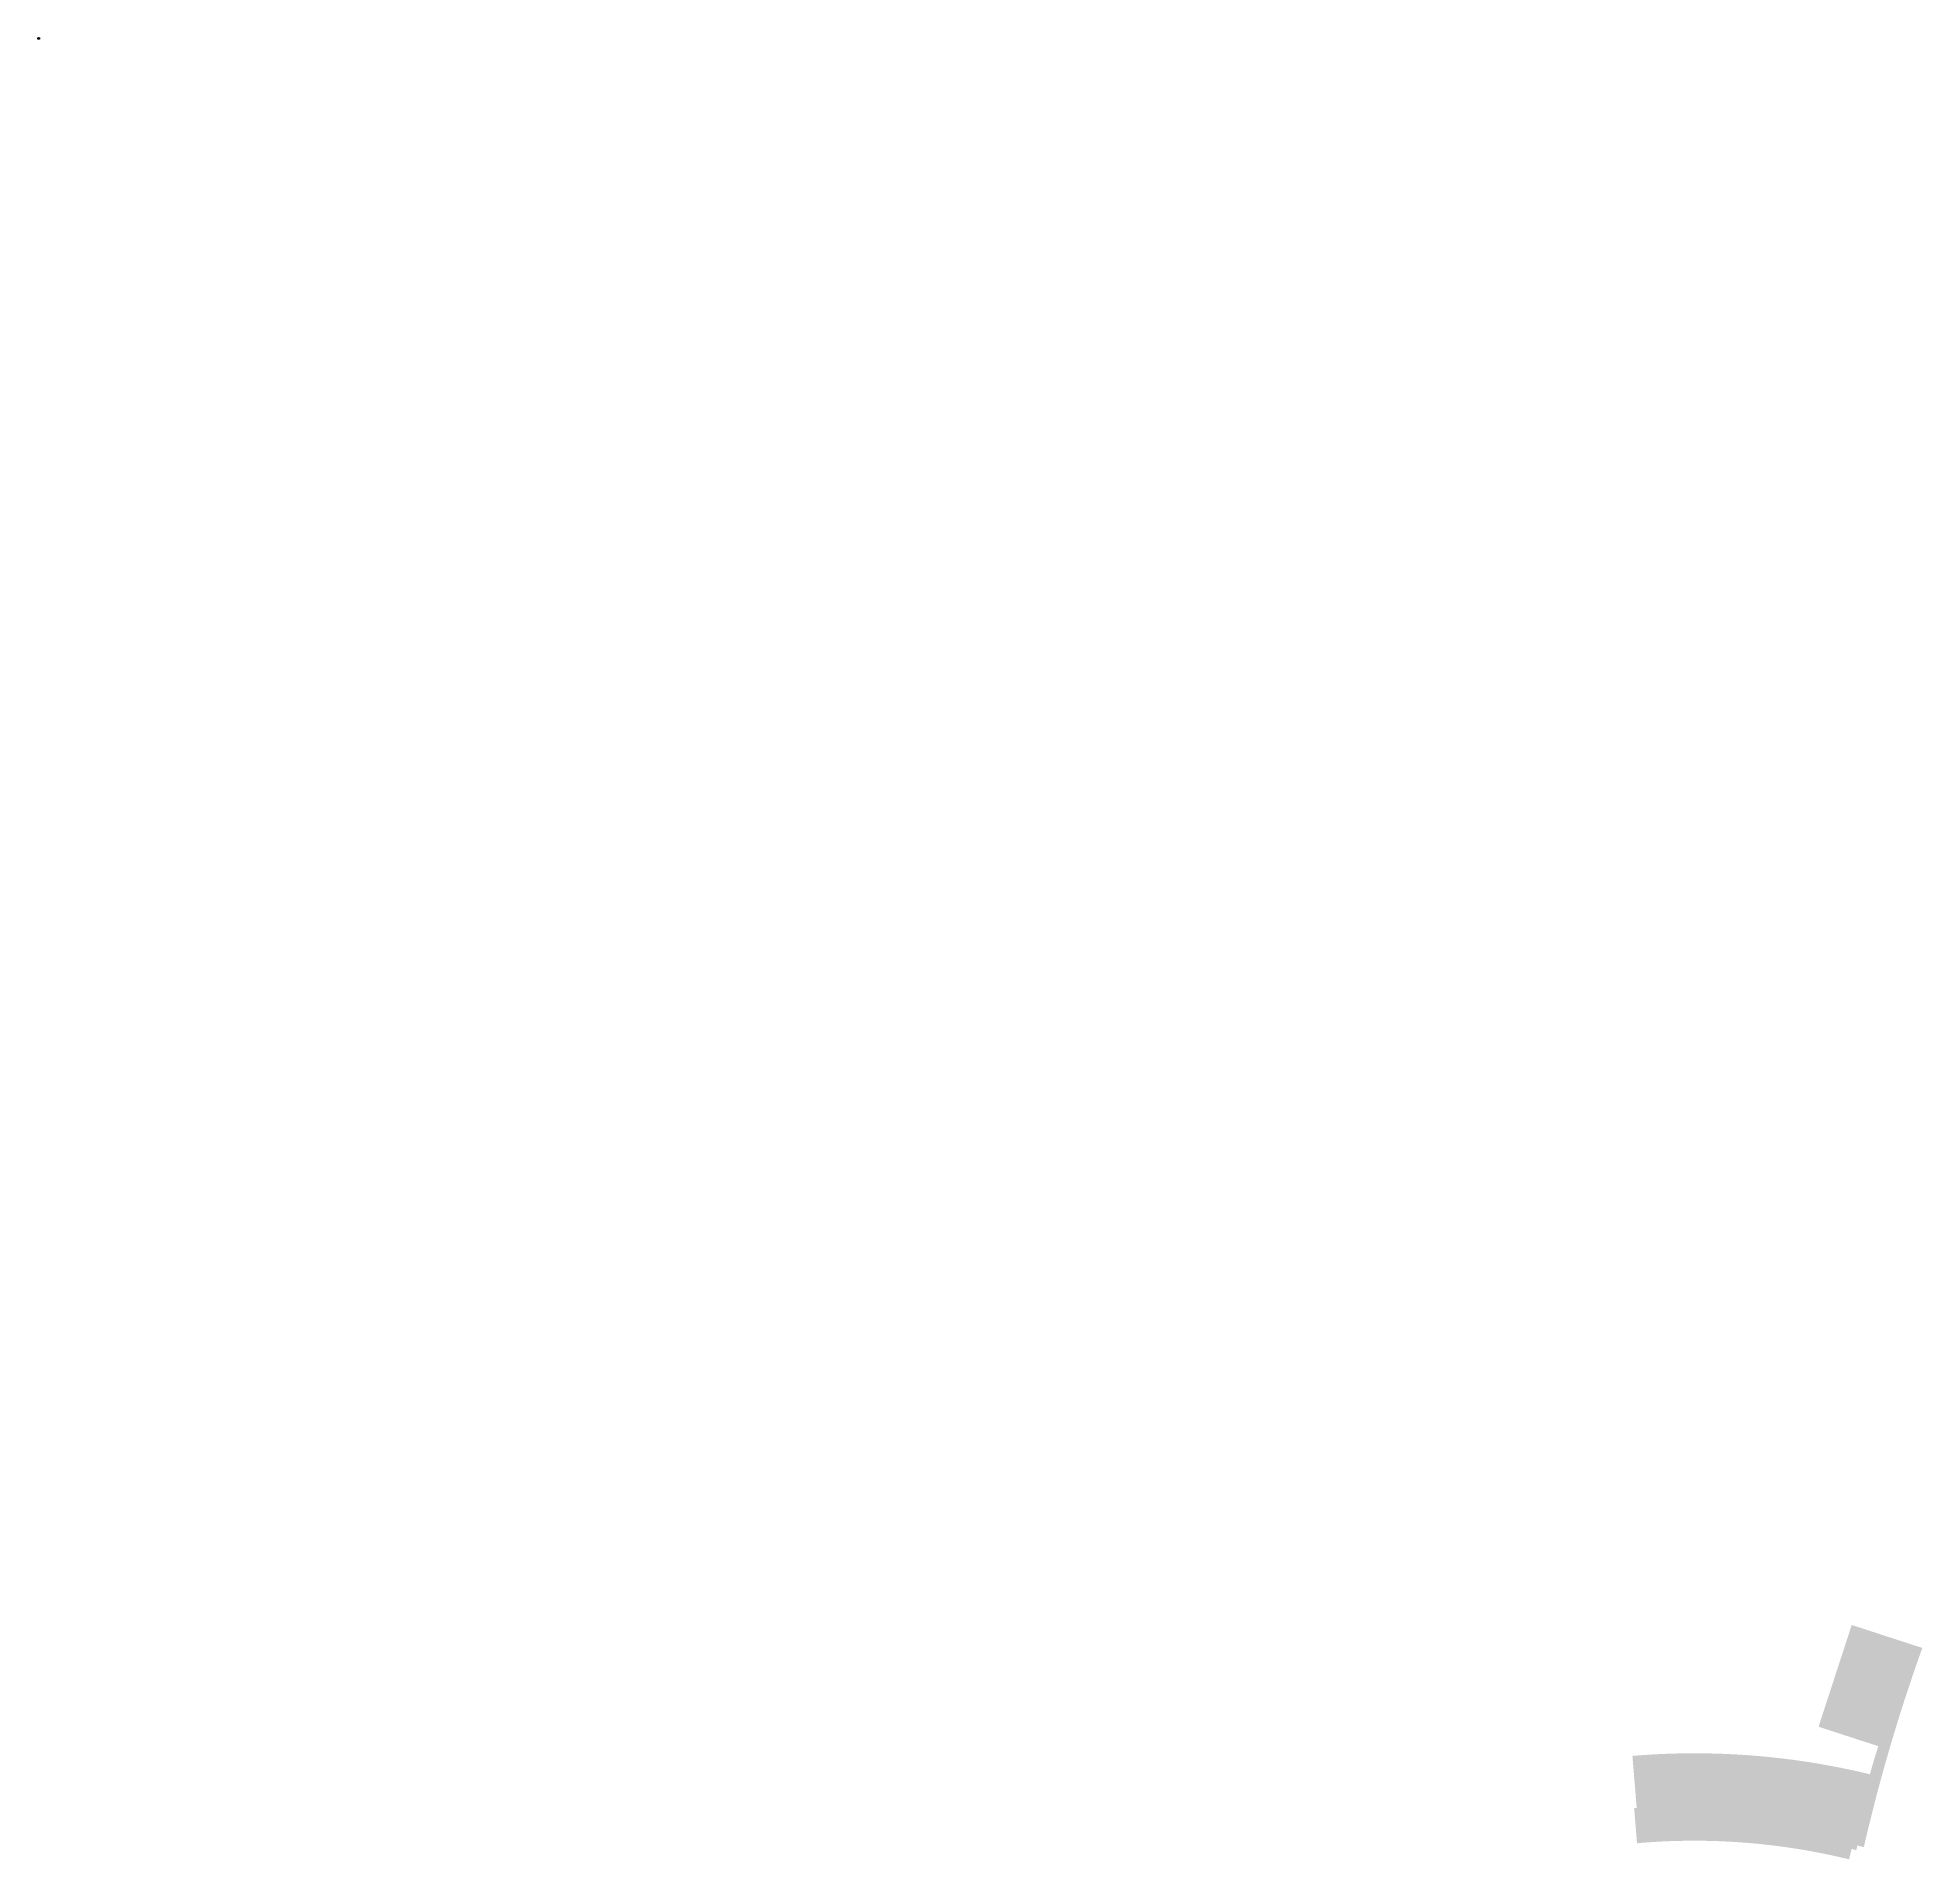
# Paper-space layout 'A-A2-10-10' of a CAD drawing. Header units: millimetres. Extents: x -5 to 827155, y -799304 to 599.
# The model-space entities are those that its viewports show. They can reach past a viewport. Long polylines and large blocks are cut down to what shows.
import ezdxf
from ezdxf.enums import TextEntityAlignment as Align

# ---------------------------------------------------------------- set-up
doc = ezdxf.new("R2010")
doc.units = ezdxf.units.MM
doc.header["$LTSCALE"] = 10
for name, pattern in [('A2-RG-AXIS$0$CENTER', [2, 1.25, -0.25, 0.25, -0.25]), ('A2-RG-AXIS$0$DOTE', [2.42, 2, -0.2, 0.02, -0.2]), ('A2-RI-F2$0$DOT2', [0.125, 0, -0.125]), ('A2-RI-F2$0$Overhead 1_16_', [2.579687, 1.5875, -0.992188]), ('A2-RS-F2$0$A2-CLOS-RF(B)$0$DASH', [0.35, 0.25, -0.1]), ('DASHED2', [0.375, 0.25, -0.125]), ('HIDDEN', [0.375, 0.25, -0.125])]:
    doc.linetypes.add(name, pattern=pattern)
for name, color, linetype in [('A-DIMS-100', 1, 'Continuous'), ('A-EQPM', 55, 'Continuous'), ('A-HATH-GRAY', 8, 'Continuous'), ('A-STRS', 50, 'Continuous'), ('A-SYMB', 4, 'Continuous'), ('A-SYMB-AREA', 4, 'Continuous'), ('A-SYMB-DOOR', 3, 'Continuous'), ('A-SYMB-DOOR1', 3, 'Continuous'), ('A-SYMB-DOOR2', 3, 'Continuous'), ('A-SYMB-DOOR3', 3, 'Continuous'), ('A-SYMB-NAME', 4, 'Continuous'), ('A-TEXT', 4, 'Continuous'), ('A-TEXT-ENGL', 4, 'Continuous'), ('A-WALL-CONC', 6, 'Continuous'), ('A2-RB-F2$0$$34$A-DIMS-100', 1, 'Continuous'), ('A2-RB-F2$0$A-DIMS-100', 1, 'Continuous'), ('A2-RD-F2$0$A-FURN-FIXT', 9, 'Continuous'), ('A2-RD-F2$0$A-STRS', 50, 'Continuous'), ('A2-RG-AXIS$0$A-AXIS', 1, 'Continuous'), ('A2-RG-AXIS$0$A-DIMS-100', 1, 'Continuous'), ('A2-RG-AXIS$0$A-GRID', 1, 'A2-RG-AXIS$0$CENTER'), ('A2-RG-AXIS$0$A-SYMB', 4, 'Continuous'), ('A2-RI-F2$0$$0$A-SYMB-NUMB-T', 4, 'Continuous'), ('A2-RI-F2$0$$2$A-SYMB', 4, 'Continuous'), ('A2-RI-F2$0$$4$A-SYMB', 4, 'Continuous'), ('A2-RI-F2$0$0P-FE-FH-P', 41, 'A2-RI-F2$0$YJdef_FE-FH_LINE_F'), ('A2-RI-F2$0$0P-FE-FH-V', 141, 'Continuous'), ('A2-RI-F2$0$0P-FE-HY', 141, 'Continuous'), ('A2-RI-F2$0$A-BEAM-PLAN-S', 2, 'Continuous'), ('A2-RI-F2$0$A-COLS-PLAN-C', 7, 'Continuous'), ('A2-RI-F2$0$A-HOLE', 2, 'Continuous'), ('A2-RI-F2$0$A-ROOF-DRAN', 175, 'Continuous'), ('A2-RI-F2$0$A-ROOF-EDGE', 2, 'Continuous'), ('A2-RI-F2$0$A-STRS', 50, 'Continuous'), ('A2-RI-F2$0$A-SYMB', 4, 'Continuous'), ('A2-RI-F2$0$A-SYMB-AREA', 4, 'Continuous'), ('A2-RI-F2$0$A-SYMB-DOOR', 4, 'Continuous'), ('A2-RI-F2$0$A-SYMB-NAME', 4, 'Continuous'), ('A2-RI-F2$0$A-SYMB-VOID', 35, 'Continuous'), ('A2-RI-F2$0$WINDOW_TEXT', 7, 'Continuous'), ('A2-RS-F2$0$A-HATH-GRAY', 8, 'Continuous'), ('A2-RS-F2$0$A-WALL-CONC', 6, 'Continuous'), ('A2-RS-F2$0$A2-CLOS-RF(B)$0$0S-COLS-LINE-I', 3, 'A2-RS-F2$0$A2-CLOS-RF(B)$0$DASH'), ('A2-RV-F2$0$A-SYMB-AREA', 4, 'Continuous'), ('A2-RV-F2$0$A-SYMB-NAME', 4, 'Continuous'), ('A2-RV-F2$0$AUDIT_D_120618114340-341', 1, 'Continuous'), ('C-SHET-SHBD', 4, 'Continuous'), ('土建2013EcadiA1$0$C-SHEET-SHBD', 4, 'Continuous'), ('土建2013EcadiA1$0$C-SHET-SHBD', 4, 'Continuous'), ('土建2013EcadiA1$0$C-SHET-TTLB', 11, 'Continuous'), ('土建2013EcadiA1$0$G-FIRE', 60, 'Continuous')]:
    doc.layers.add(name, color=color, linetype=linetype)
for name, color, linetype, lineweight in [('A2-RI-F2$0$A-ANNO-TEXT', 2, 'Continuous', 5), ('A2-RI-F2$0$A-DETL-LLIN', 3, 'Continuous', 5), ('A2-RI-F2$0$A-DOOR', 32, 'Continuous', 5), ('A2-RI-F2$0$A-FLOR-OTLN', 4, 'A2-RI-F2$0$DOT2', 5), ('A2-RI-F2$0$A-FLOR-OVHD', 8, 'A2-RI-F2$0$Overhead 1_16_', 5), ('A2-RI-F2$0$A-FLOR-STRS', 2, 'Continuous', 5), ('A2-RI-F2$0$A-GENM', 6, 'Continuous', 9), ('A2-RI-F2$0$A-GLAZ', 140, 'Continuous', 5), ('A2-RI-F2$0$A-GLAZ-CWMG', 3, 'Continuous', 5), ('A2-RI-F2$0$A-WALL', 7, 'Continuous', 5), ('A2-RI-F2$0$A-Z410-G-Vhcl', 5, 'Continuous', 0), ('A2-RV-F2$0$A-FLOR-STRS', 2, 'Continuous', 5), ('土建2013EcadiA1$0$A-ANNO-NOTE', 2, 'Continuous', 9), ('土建2013EcadiA1$0$A-DETL', 5, 'Continuous', 9), ('土建2013EcadiA1$0$A-DETL-GENF', 3, 'Continuous', 9), ('土建2013EcadiA1$0$A-DETL-HLIN', 3, 'Continuous', 13)]:
    doc.layers.add(name, color=color, linetype=linetype, lineweight=lineweight)
doc.styles.add('A2-RB-F2$0$$0$XD2008', font='hzs.shx', dxfattribs={"width": 0.7, "bigfont": 'hztxt.shx'})
doc.styles.add('A2-RB-F2$0$XD2008', font='hzs.shx', dxfattribs={"width": 0.7, "bigfont": 'hztxt.shx'})
doc.styles.add('A2-RG-AXIS$0$ECADI', font='hzs.shx', dxfattribs={"width": 0.7, "bigfont": 'hztxt.shx'})
doc.styles.add('A2-RG-AXIS$0$XD2008', font='hzs.shx', dxfattribs={"width": 0.7, "bigfont": 'hztxt.shx'})
doc.styles.add('A2-RI-F2$0$$0$ECADI-TXT', font='simplex.shx', dxfattribs={"bigfont": 'hztxt.shx'})
doc.styles.add('A2-RI-F2$0$$0$XD2008', font='hzs.shx', dxfattribs={"width": 0.7, "bigfont": 'hztxt.shx'})
doc.styles.add('A2-RI-F2$0$ECADI', font='hzs.shx', dxfattribs={"width": 0.7, "bigfont": 'hztxt.shx'})
doc.styles.add('A2-RI-F2$0$ECADI-TXT', font='simplex.shx', dxfattribs={"bigfont": 'hztxt.shx'})
doc.styles.add('A2-RI-F2$0$hz1', font='hzs.shx', dxfattribs={"width": 0.75, "bigfont": 'hztxt.shx'})
doc.styles.add('A2-RI-F2$0$SIMPLEX', font='simplex.shx', dxfattribs={"width": 0.7})
doc.styles.add('A2-RI-F2$0$XD2008', font='hzs.shx', dxfattribs={"width": 0.7, "bigfont": 'hztxt.shx'})
doc.styles.add('A2-RV-F2$0$ECADI', font='hzs.shx', dxfattribs={"width": 0.7, "bigfont": 'hztxt.shx'})
doc.styles.add('ECADI', font='hzs.shx', dxfattribs={"width": 0.7, "bigfont": 'hztxt.shx'})
doc.styles.add('ECADI-TTL', font='SIMHEI.TTF', dxfattribs={"height": 4})
doc.styles.add('ECADI-TXT', font='simplex.shx', dxfattribs={"bigfont": 'hztxt.shx'})
doc.styles.add('XD2008', font='xd-hzs.shx', dxfattribs={"width": 0.7, "bigfont": 'xd-hztxt.shx'})
doc.styles.add('土建2013EcadiA1$0$SHEET-ECADI', font='SIMHEI.TTF', dxfattribs={"width": 0.7})
doc.styles.add('土建2013EcadiA1$0$XD2008', font='xd-hzs.shx', dxfattribs={"width": 0.7, "bigfont": 'xd-hztxt.shx'})
doc.linetypes.add('A2-RI-F2$0$YJdef_FE-FH_LINE_F', pattern='A,4,-0.2,["F",A2-RI-F2$0$hz1,S=0.2,R=0,X=-0.1,Y=-0.1],-0.1', length=4.3)
doc.dimstyles.new('A2-RB-F2$0$$0$XD100$0', dxfattribs={"dimscale": 100, "dimtxt": 3.5, "dimasz": 1, "dimexe": 1, "dimexo": 2, "dimgap": 0.5, "dimtad": 1, "dimdec": 0, "dimdsep": 46, "dimtxsty": 'A2-RB-F2$0$$0$XD2008', "dimblk1": 'A2-RB-F2$0$$20$_ArchTick', "dimblk2": 'A2-RB-F2$0$$20$_ArchTick', "dimsah": 1, "dimcen": 2.5, "dimclrt": 4, "dimaunit": 1, "dimadec": 0, "dimazin": 0, "dimtfac": 1, "dimtdec": 0, "dimtix": 1, "dimtmove": 2, "dimatfit": 3, "dimfxl": 0, "dimtolj": 1, "dimtzin": 0, "dimarcsym": 0})
doc.dimstyles.new('A2-RB-F2$0$XD100', dxfattribs={"dimscale": 100, "dimtxt": 3.5, "dimasz": 1.5, "dimexe": 1, "dimexo": 2, "dimgap": 0.5, "dimtad": 1, "dimdec": 0, "dimdsep": 46, "dimtxsty": 'A2-RB-F2$0$XD2008', "dimcen": 2.5, "dimclrt": 4, "dimaunit": 1, "dimadec": 0, "dimazin": 0, "dimtfac": 1, "dimtdec": 0, "dimtix": 1, "dimtmove": 1, "dimatfit": 3, "dimfxl": 0, "dimtolj": 1, "dimtzin": 0, "dimarcsym": 0})
doc.dimstyles.new('A2-RB-F2$0$XD100$0', dxfattribs={"dimscale": 100, "dimtxt": 3.5, "dimasz": 1, "dimexe": 1, "dimexo": 2, "dimgap": 0.5, "dimtad": 1, "dimdec": 0, "dimdsep": 46, "dimtxsty": 'A2-RB-F2$0$XD2008', "dimblk1": 'A2-RB-F2$0$_ArchTick', "dimblk2": 'A2-RB-F2$0$_ArchTick', "dimsah": 1, "dimcen": 2.5, "dimclrt": 4, "dimaunit": 1, "dimadec": 0, "dimazin": 0, "dimtfac": 1, "dimtdec": 0, "dimtix": 1, "dimtmove": 1, "dimatfit": 3, "dimfxl": 0, "dimtolj": 1, "dimtzin": 0, "dimarcsym": 0})
doc.dimstyles.new('A2-RG-AXIS$0$XD150', dxfattribs={"dimscale": 300, "dimtxt": 2.5, "dimasz": 1.5, "dimexe": 1, "dimexo": 2, "dimgap": 0.5, "dimtad": 1, "dimdec": 0, "dimdsep": 46, "dimtxsty": 'A2-RG-AXIS$0$XD2008', "dimcen": 2.5, "dimclrt": 4, "dimaunit": 1, "dimadec": 3, "dimazin": 0, "dimtfac": 1, "dimtdec": 0, "dimtmove": 2, "dimatfit": 3, "dimfxl": 0, "dimtolj": 1, "dimtzin": 0, "dimarcsym": 0})
doc.dimstyles.new('A2-RG-AXIS$0$XD150$0', dxfattribs={"dimscale": 150, "dimtxt": 2.5, "dimasz": 1, "dimexe": 1, "dimexo": 2, "dimgap": 0.5, "dimtad": 1, "dimdec": 0, "dimdsep": 46, "dimtxsty": 'A2-RG-AXIS$0$XD2008', "dimblk": 'A2-RG-AXIS$0$_ArchTick', "dimcen": 2.5, "dimclrt": 4, "dimaunit": 1, "dimadec": 0, "dimazin": 0, "dimtfac": 1, "dimtdec": 0, "dimtmove": 2, "dimatfit": 3, "dimfxl": 0, "dimtolj": 1, "dimtzin": 0, "dimarcsym": 0})

# ---------------------------------------------------------------- blocks, each defined once
blk = doc.blocks.new('土建2010-NO')
at = {"layer": 'C-SHET-SHBD', "style": 'XD2008', "width": 0.7}
for tag, p in [('设计总负责人', (341, 105)), ('审核人', (341, 95)), ('专业负责人', (341, 85)), ('校对人', (341, 74)), ('设计人', (341, 64)), ('审定人', (341, 115))]:
    blk.add_attdef(tag, p, '', height=2.8, dxfattribs=at)
at = {"layer": 'C-SHET-SHBD', "color": 4, "style": 'XD2008', "width": 0.7}
for tag, height, p in [('SCALE', 3.5, (359, 16)), ('DATE', 3.5, (359, 9)), ('TITLE', 5, (378, 32)), ('DISCIPLINE', 3.5, (397, 16)), ('NO.', 3.5, (398, 9))]:
    blk.add_attdef(tag, text='', height=height, dxfattribs=at).set_placement(p, align=Align.MIDDLE)
blk = doc.blocks.new('土建2013EcadiA1$0$2010SHEET-A1-L')
at = {"layer": '土建2013EcadiA1$0$C-SHET-TTLB'}
for p, q in [((-8, 1), (-8, -575)), ((1, 1), (-8, 1)), ((1, -53), (-8, -53)), ((1, -106), (-8, -106)), ((1, -169), (-8, -169)), ((1, -222), (-8, -222)), ((1, -575), (-8, -575))]:
    blk.add_line(p, q, dxfattribs=at)
at = {"layer": '土建2013EcadiA1$0$C-SHET-TTLB', "style": '土建2013EcadiA1$0$SHEET-ECADI', "width": 0.7}
for s, p in [('绘 图 人/日 期', (-5, -52)), ('工 种 会 签/日 期', (-5, -105)), ('Copyright 2010 ECADI', (-2, -573)), ('DRAWN BY/DATE', (-2, -52)), ('CONFIRMED BY/DATE', (-2, -105))]:
    blk.add_text(s, height=1.6, rotation=90, dxfattribs=at).set_placement(p)
blk = doc.blocks.new('土建2013EcadiA1$0$2013SHEET-A1-R')
at = {"layer": '土建2013EcadiA1$0$C-SHET-TTLB'}
h = blk.add_hatch(color=256, dxfattribs=at)
h.dxf.hatch_style = 2
edge = h.paths.add_edge_path()
edge.add_spline(control_points=[(-67, -374), (-67, -375), (-67, -375), (-67, -375), (-67, -375), (-68, -375), (-68, -375), (-68, -375), (-68, -375), (-68, -374), (-68, -374), (-68, -374), (-68, -374), (-68, -374), (-68, -374), (-68, -375), (-68, -375), (-69, -374), (-69, -374), (-68, -374), (-68, -373), (-68, -373), (-67, -373), (-67, -373), (-67, -373), (-67, -373), (-67, -373), (-67, -373), (-67, -373), (-67, -373), (-67, -373), (-67, -373), (-67, -373), (-67, -373), (-67, -373), (-67, -374), (-67, -374)], knot_values=[0, 0, 0, 0, 1, 1, 1, 2, 2, 2, 3, 3, 3, 4, 4, 4, 5, 5, 5, 6, 6, 6, 7, 7, 7, 8, 8, 8, 9, 9, 9, 10, 10, 10, 11, 11, 11, 12, 12, 12, 12], degree=3, periodic=0)
h = blk.add_hatch(color=256, dxfattribs=at)
h.dxf.hatch_style = 2
edge = h.paths.add_edge_path()
edge.add_spline(control_points=[(-66, -376), (-65, -376), (-65, -376), (-65, -376), (-65, -376), (-65, -376), (-65, -376), (-65, -376), (-65, -376), (-65, -376), (-65, -376), (-66, -376), (-66, -376), (-66, -376), (-67, -376), (-67, -376), (-67, -376), (-67, -376), (-67, -376), (-67, -377), (-67, -377), (-67, -377), (-67, -377), (-67, -377), (-67, -377), (-67, -377), (-67, -377), (-67, -376), (-67, -376), (-67, -376), (-67, -376), (-67, -376), (-68, -376), (-68, -376), (-68, -376), (-68, -376), (-69, -376), (-69, -376), (-69, -376), (-69, -376), (-68, -376), (-68, -376), (-68, -376), (-68, -376), (-67, -376), (-67, -376), (-67, -376), (-67, -375), (-67, -375), (-67, -375), (-67, -375), (-67, -375), (-67, -375), (-67, -375), (-67, -375), (-67, -375), (-67, -375), (-67, -375), (-67, -375), (-67, -376), (-67, -376), (-67, -376), (-66, -376), (-66, -376)], knot_values=[0, 0, 0, 0, 1, 1, 1, 2, 2, 2, 3, 3, 3, 4, 4, 4, 5, 5, 5, 6, 6, 6, 7, 7, 7, 8, 8, 8, 9, 9, 9, 10, 10, 10, 11, 11, 11, 12, 12, 12, 13, 13, 13, 14, 14, 14, 15, 15, 15, 16, 16, 16, 17, 17, 17, 18, 18, 18, 19, 19, 19, 20, 20, 20, 21, 21, 21, 21], degree=3, periodic=0)
h = blk.add_hatch(color=256, dxfattribs=at)
h.dxf.hatch_style = 2
edge = h.paths.add_edge_path()
edge.add_spline(control_points=[(-67, -384), (-67, -384), (-67, -381), (-67, -381), (-66, -381), (-66, -381), (-66, -381), (-66, -381), (-66, -381), (-66, -381), (-66, -381), (-66, -381), (-66, -381), (-66, -381), (-66, -381), (-67, -381), (-67, -381), (-68, -381), (-68, -381), (-68, -381), (-68, -381), (-68, -381), (-68, -381), (-68, -381), (-68, -381), (-68, -381), (-68, -381), (-68, -381), (-68, -381), (-68, -381), (-67, -381), (-67, -381), (-67, -381), (-67, -381), (-67, -381), (-67, -384), (-67, -384), (-68, -384), (-68, -384), (-68, -384), (-68, -384), (-69, -384), (-69, -384), (-69, -384), (-69, -384), (-69, -384), (-68, -384), (-68, -384), (-68, -384), (-68, -384), (-68, -384), (-68, -384), (-67, -384), (-67, -384), (-67, -384), (-67, -384), (-67, -384), (-66, -384), (-66, -384), (-66, -384), (-66, -384), (-66, -384), (-66, -384), (-66, -384), (-66, -384), (-65, -384), (-65, -384), (-65, -384), (-65, -384), (-65, -384), (-66, -384), (-66, -384), (-66, -384), (-66, -384), (-67, -384), (-67, -384)], knot_values=[0, 0, 0, 0, 1, 1, 1, 2, 2, 2, 3, 3, 3, 4, 4, 4, 5, 5, 5, 6, 6, 6, 7, 7, 7, 8, 8, 8, 9, 9, 9, 10, 10, 10, 11, 11, 11, 12, 12, 12, 13, 13, 13, 14, 14, 14, 15, 15, 15, 16, 16, 16, 17, 17, 17, 18, 18, 18, 19, 19, 19, 20, 20, 20, 21, 21, 21, 22, 22, 22, 23, 23, 23, 24, 24, 24, 25, 25, 25, 25], degree=3, periodic=0)
h = blk.add_hatch(color=256, dxfattribs=at)
h.dxf.hatch_style = 2
edge = h.paths.add_edge_path()
edge.add_spline(control_points=[(-69, -385), (-69, -385), (-69, -385), (-69, -385), (-69, -385), (-67, -385), (-67, -385), (-67, -385), (-67, -388), (-67, -388), (-67, -388), (-67, -397), (-67, -397), (-67, -397), (-67, -400), (-67, -400), (-67, -400), (-66, -400), (-66, -400), (-66, -400), (-66, -400), (-66, -400), (-66, -400), (-63, -400), (-63, -400), (-63, -400), (-56, -400), (-56, -400), (-56, -400), (-56, -395), (-56, -395), (-56, -395), (-56, -395), (-56, -395), (-56, -395), (-56, -395), (-56, -395), (-56, -395), (-56, -395), (-56, -395), (-56, -395), (-56, -396), (-56, -396), (-56, -396), (-56, -396), (-56, -396), (-56, -396), (-56, -396), (-56, -396), (-56, -396), (-56, -397), (-57, -397), (-57, -397), (-57, -397), (-57, -397), (-57, -397), (-57, -397), (-57, -397), (-57, -397), (-57, -397), (-57, -398), (-57, -398), (-57, -398), (-57, -398), (-57, -398), (-57, -398), (-57, -398), (-57, -398), (-57, -398), (-57, -398), (-58, -399), (-58, -399), (-58, -399), (-58, -399), (-58, -399), (-58, -399), (-58, -399), (-58, -399), (-58, -399), (-58, -399), (-58, -399), (-58, -399), (-59, -399), (-60, -400), (-61, -400), (-61, -400), (-63, -400), (-63, -400), (-63, -400), (-63, -400), (-63, -400), (-63, -400), (-63, -396), (-63, -396), (-63, -396), (-63, -396), (-63, -396), (-63, -396), (-63, -393), (-63, -393), (-63, -393), (-61, -393), (-61, -393), (-61, -393), (-61, -393), (-61, -393), (-60, -393), (-60, -394), (-59, -394), (-59, -394), (-59, -394), (-59, -394), (-59, -394), (-59, -394), (-59, -394), (-59, -394), (-59, -395), (-59, -395), (-59, -395), (-59, -395), (-59, -395), (-59, -395), (-59, -395), (-59, -395), (-59, -395), (-59, -395), (-59, -395), (-59, -395), (-59, -392), (-59, -392), (-59, -392), (-59, -392), (-59, -392), (-59, -392), (-59, -389), (-59, -389), (-59, -389), (-59, -389), (-59, -389), (-59, -389), (-59, -389), (-59, -389), (-59, -389), (-59, -389), (-59, -389), (-59, -389), (-59, -390), (-59, -390), (-59, -390), (-59, -390), (-59, -390), (-59, -390), (-59, -390), (-59, -390), (-60, -391), (-60, -391), (-61, -392), (-61, -392), (-61, -392), (-61, -392), (-61, -392), (-63, -392), (-63, -392), (-63, -392), (-63, -389), (-63, -389), (-63, -389), (-63, -389), (-63, -389), (-63, -389), (-63, -385), (-63, -385), (-63, -385), (-63, -385), (-63, -385), (-63, -385), (-63, -385), (-63, -385), (-63, -385), (-62, -385), (-62, -385), (-62, -385), (-61, -385), (-61, -385), (-60, -386), (-59, -386), (-58, -386), (-58, -386), (-58, -386), (-58, -386), (-58, -386), (-58, -386), (-58, -386), (-58, -386), (-58, -386), (-58, -386), (-58, -386), (-58, -386), (-57, -387), (-57, -387), (-57, -387), (-57, -387), (-57, -387), (-57, -387), (-57, -387), (-57, -387), (-57, -387), (-57, -388), (-57, -388), (-57, -388), (-57, -388), (-57, -388), (-57, -388), (-57, -388), (-57, -388), (-57, -388), (-57, -388), (-56, -388), (-56, -389), (-56, -389), (-56, -389), (-56, -389), (-56, -390), (-56, -390), (-56, -390), (-56, -390), (-56, -390), (-56, -390), (-56, -390), (-56, -390), (-56, -390), (-56, -390), (-56, -390), (-56, -390), (-56, -390), (-56, -390), (-56, -390), (-56, -390), (-56, -390), (-56, -385), (-56, -385), (-56, -385), (-63, -385), (-63, -385), (-63, -385), (-69, -385), (-69, -385)], knot_values=[0, 0, 0, 0, 1, 1, 1, 2, 2, 2, 3, 3, 3, 4, 4, 4, 5, 5, 5, 6, 6, 6, 7, 7, 7, 8, 8, 8, 9, 9, 9, 10, 10, 10, 11, 11, 11, 12, 12, 12, 13, 13, 13, 14, 14, 14, 15, 15, 15, 16, 16, 16, 17, 17, 17, 18, 18, 18, 19, 19, 19, 20, 20, 20, 21, 21, 21, 22, 22, 22, 23, 23, 23, 24, 24, 24, 25, 25, 25, 26, 26, 26, 27, 27, 27, 28, 28, 28, 29, 29, 29, 30, 30, 30, 31, 31, 31, 32, 32, 32, 33, 33, 33, 34, 34, 34, 35, 35, 35, 36, 36, 36, 37, 37, 37, 38, 38, 38, 39, 39, 39, 40, 40, 40, 41, 41, 41, 42, 42, 42, 43, 43, 43, 44, 44, 44, 45, 45, 45, 46, 46, 46, 47, 47, 47, 48, 48, 48, 49, 49, 49, 50, 50, 50, 51, 51, 51, 52, 52, 52, 53, 53, 53, 54, 54, 54, 55, 55, 55, 56, 56, 56, 57, 57, 57, 58, 58, 58, 59, 59, 59, 60, 60, 60, 61, 61, 61, 62, 62, 62, 63, 63, 63, 64, 64, 64, 65, 65, 65, 66, 66, 66, 67, 67, 67, 68, 68, 68, 69, 69, 69, 70, 70, 70, 71, 71, 71, 72, 72, 72, 73, 73, 73, 74, 74, 74, 75, 75, 75, 76, 76, 76, 77, 77, 77, 78, 78, 78, 79, 79, 79, 80, 80, 80, 81, 81, 81, 82, 82, 82, 82], degree=3, periodic=0)
h = blk.add_hatch(color=256, dxfattribs=at)
h.dxf.hatch_style = 2
edge = h.paths.add_edge_path()
edge.add_spline(control_points=[(-67, -404), (-67, -404), (-67, -405), (-67, -405), (-67, -405), (-68, -405), (-68, -405), (-67, -405), (-67, -404), (-67, -404), (-67, -404), (-67, -403), (-67, -403), (-68, -403), (-68, -404), (-68, -404), (-68, -404), (-69, -404), (-69, -404), (-68, -403), (-67, -402), (-67, -401), (-67, -402), (-66, -402), (-66, -402), (-66, -402), (-66, -402), (-67, -402), (-67, -402), (-67, -402), (-67, -402), (-67, -402), (-67, -402), (-67, -402), (-67, -402), (-67, -404), (-67, -404)], knot_values=[0, 0, 0, 0, 1, 1, 1, 2, 2, 2, 3, 3, 3, 4, 4, 4, 5, 5, 5, 6, 6, 6, 7, 7, 7, 8, 8, 8, 9, 9, 9, 10, 10, 10, 11, 11, 11, 12, 12, 12, 12], degree=3, periodic=0)
h = blk.add_hatch(color=256, dxfattribs=at)
h.dxf.hatch_style = 2
h.paths.add_polyline_path([(-68, -380), (-68, -378), (-68, -378), (-68, -379), (-68, -379), (-68, -379), (-68, -379), (-68, -379), (-68, -379), (-68, -380), (-68, -380), (-68, -380)])
h = blk.add_hatch(color=256, dxfattribs=at)
h.dxf.hatch_style = 2
edge = h.paths.add_edge_path()
edge.add_spline(control_points=[(-64, -405), (-64, -405), (-63, -405), (-63, -405), (-63, -405), (-63, -406), (-63, -406), (-63, -406), (-63, -406), (-64, -406), (-64, -406), (-64, -406), (-64, -406), (-64, -406), (-66, -406), (-66, -406), (-66, -406), (-66, -406), (-66, -406), (-66, -407), (-66, -407), (-66, -407), (-66, -407), (-66, -407), (-66, -407), (-66, -407), (-66, -407), (-66, -406), (-66, -406), (-66, -406), (-66, -406), (-66, -406), (-67, -406), (-67, -406), (-68, -406), (-68, -406), (-68, -406), (-68, -406), (-68, -405), (-68, -405), (-68, -405), (-68, -405), (-67, -405), (-67, -405), (-66, -405), (-66, -405), (-66, -405), (-66, -405), (-66, -405), (-66, -405), (-66, -405), (-65, -405), (-65, -405), (-65, -405), (-65, -405), (-66, -405), (-66, -405), (-66, -405), (-66, -405), (-66, -405), (-66, -405), (-66, -405), (-64, -405), (-64, -405)], knot_values=[0, 0, 0, 0, 1, 1, 1, 2, 2, 2, 3, 3, 3, 4, 4, 4, 5, 5, 5, 6, 6, 6, 7, 7, 7, 8, 8, 8, 9, 9, 9, 10, 10, 10, 11, 11, 11, 12, 12, 12, 13, 13, 13, 14, 14, 14, 15, 15, 15, 16, 16, 16, 17, 17, 17, 18, 18, 18, 19, 19, 19, 20, 20, 20, 21, 21, 21, 21], degree=3, periodic=0)
h = blk.add_hatch(color=256, dxfattribs=at)
h.dxf.hatch_style = 2
edge = h.paths.add_edge_path()
edge.add_spline(control_points=[(-66, -375), (-66, -375), (-66, -375), (-66, -375), (-66, -375), (-66, -375), (-66, -375), (-66, -375), (-66, -375), (-65, -375), (-65, -375), (-65, -375), (-65, -374), (-65, -374), (-65, -374), (-65, -374), (-65, -374), (-65, -374), (-65, -374), (-65, -375), (-65, -375), (-65, -375), (-65, -375), (-65, -375), (-65, -375), (-65, -375), (-66, -375), (-66, -375), (-66, -375), (-66, -375), (-66, -375), (-67, -375), (-67, -375), (-67, -375), (-67, -375), (-67, -374), (-67, -374), (-67, -374), (-67, -374), (-67, -375), (-67, -374), (-67, -374), (-67, -374), (-67, -374), (-67, -374), (-67, -374), (-67, -374), (-67, -373), (-67, -373), (-67, -373), (-67, -373), (-67, -373), (-66, -373), (-66, -373), (-66, -373), (-66, -373), (-66, -373), (-66, -373), (-66, -373), (-66, -373), (-66, -373), (-66, -373), (-66, -373), (-66, -374), (-66, -373), (-66, -373), (-65, -373), (-65, -373), (-65, -373), (-65, -373), (-65, -373), (-65, -373), (-65, -373), (-65, -373), (-65, -373), (-65, -374), (-65, -374), (-65, -374), (-66, -374), (-66, -374), (-66, -374), (-66, -374), (-66, -374), (-66, -375), (-66, -375)], knot_values=[0, 0, 0, 0, 1, 1, 1, 2, 2, 2, 3, 3, 3, 4, 4, 4, 5, 5, 5, 6, 6, 6, 7, 7, 7, 8, 8, 8, 9, 9, 9, 10, 10, 10, 11, 11, 11, 12, 12, 12, 13, 13, 13, 14, 14, 14, 15, 15, 15, 16, 16, 16, 17, 17, 17, 18, 18, 18, 19, 19, 19, 20, 20, 20, 21, 21, 21, 22, 22, 22, 23, 23, 23, 24, 24, 24, 25, 25, 25, 26, 26, 26, 27, 27, 27, 28, 28, 28, 28], degree=3, periodic=0)
h = blk.add_hatch(color=256, dxfattribs=at)
h.dxf.hatch_style = 2
h.paths.add_polyline_path([(-67, -378), (-67, -378), (-67, -380), (-67, -380), (-67, -379), (-67, -379), (-66, -380), (-66, -380)])
edge = h.paths.add_edge_path()
edge.add_spline(control_points=[(-67, -379), (-67, -379), (-67, -379), (-67, -379), (-67, -379), (-67, -379), (-67, -379), (-67, -379), (-67, -379), (-67, -379), (-67, -379), (-67, -379), (-67, -379), (-67, -379), (-67, -379), (-67, -379)], knot_values=[0, 0, 0, 0, 1, 1, 1, 2, 2, 2, 3, 3, 3, 4, 4, 4, 5, 5, 5, 5], degree=3, periodic=0)
h = blk.add_hatch(color=256, dxfattribs=at)
h.dxf.hatch_style = 2
edge = h.paths.add_edge_path()
edge.add_spline(control_points=[(-65, -404), (-65, -404), (-65, -404), (-65, -404), (-65, -404), (-65, -404), (-64, -404), (-64, -404), (-64, -404), (-64, -404), (-64, -404), (-64, -404), (-64, -404), (-64, -404), (-64, -404), (-64, -404), (-64, -404), (-63, -404), (-63, -404), (-63, -404), (-63, -404), (-63, -404), (-63, -404), (-63, -405), (-64, -405), (-64, -405), (-64, -405), (-64, -405), (-65, -405), (-65, -405), (-65, -405), (-66, -405), (-66, -404), (-66, -404), (-66, -404), (-66, -404), (-66, -404), (-66, -404), (-66, -404), (-67, -404), (-67, -404), (-67, -404), (-67, -403), (-67, -403), (-66, -403), (-66, -403), (-66, -403), (-66, -403), (-66, -402), (-66, -402), (-66, -402), (-66, -402), (-65, -402), (-65, -402), (-65, -402), (-65, -402), (-65, -402), (-65, -402), (-65, -402), (-65, -402), (-65, -402), (-65, -402), (-65, -403), (-65, -403), (-65, -402), (-64, -402), (-64, -402), (-64, -402), (-63, -402), (-63, -402), (-64, -402), (-64, -402), (-64, -402), (-64, -402), (-64, -403), (-64, -403), (-64, -403), (-64, -403), (-64, -403), (-65, -403), (-65, -403), (-65, -403), (-65, -403), (-65, -404), (-65, -404)], knot_values=[0, 0, 0, 0, 1, 1, 1, 2, 2, 2, 3, 3, 3, 4, 4, 4, 5, 5, 5, 6, 6, 6, 7, 7, 7, 8, 8, 8, 9, 9, 9, 10, 10, 10, 11, 11, 11, 12, 12, 12, 13, 13, 13, 14, 14, 14, 15, 15, 15, 16, 16, 16, 17, 17, 17, 18, 18, 18, 19, 19, 19, 20, 20, 20, 21, 21, 21, 22, 22, 22, 23, 23, 23, 24, 24, 24, 25, 25, 25, 26, 26, 26, 27, 27, 27, 28, 28, 28, 28], degree=3, periodic=0)
h = blk.add_hatch(color=256, dxfattribs=at)
h.dxf.hatch_style = 1
edge = h.paths.add_edge_path()
edge.add_spline(control_points=[(-66, -378), (-66, -378), (-66, -378), (-66, -379)], knot_values=[14, 14, 14, 14, 15, 15, 15, 15], degree=3, periodic=0)
edge.add_spline(control_points=[(-66, -379), (-66, -379), (-66, -379), (-66, -379)], knot_values=[13, 13, 13, 13, 14, 14, 14, 14], degree=3, periodic=0)
edge.add_spline(control_points=[(-66, -379), (-66, -379), (-66, -379), (-66, -379)], knot_values=[12, 12, 12, 12, 13, 13, 13, 13], degree=3, periodic=0)
edge.add_spline(control_points=[(-66, -379), (-66, -379), (-66, -379), (-66, -379)], knot_values=[11, 11, 11, 11, 12, 12, 12, 12], degree=3, periodic=0)
edge.add_spline(control_points=[(-66, -379), (-66, -379), (-66, -379), (-66, -379)], knot_values=[10, 10, 10, 10, 11, 11, 11, 11], degree=3, periodic=0)
edge.add_spline(control_points=[(-66, -379), (-66, -379), (-66, -379), (-66, -379)], knot_values=[9, 9, 9, 9, 10, 10, 10, 10], degree=3, periodic=0)
edge.add_spline(control_points=[(-66, -379), (-65, -379), (-65, -379), (-65, -379)], knot_values=[8, 8, 8, 8, 9, 9, 9, 9], degree=3, periodic=0)
edge.add_spline(control_points=[(-65, -379), (-65, -379), (-65, -379), (-65, -379)], knot_values=[7, 7, 7, 7, 8, 8, 8, 8], degree=3, periodic=0)
edge.add_spline(control_points=[(-65, -379), (-65, -379), (-65, -379), (-65, -380)], knot_values=[6, 6, 6, 6, 7, 7, 7, 7], degree=3, periodic=0)
edge.add_spline(control_points=[(-65, -380), (-65, -380), (-65, -380), (-66, -380)], knot_values=[5, 5, 5, 5, 6, 6, 6, 6], degree=3, periodic=0)
edge.add_spline(control_points=[(-66, -380), (-66, -380), (-66, -380), (-66, -380)], knot_values=[4, 4, 4, 4, 5, 5, 5, 5], degree=3, periodic=0)
edge.add_spline(control_points=[(-66, -380), (-66, -380), (-66, -380), (-66, -380)], knot_values=[3, 3, 3, 3, 4, 4, 4, 4], degree=3, periodic=0)
edge.add_spline(control_points=[(-66, -380), (-66, -380), (-66, -380), (-66, -379)], knot_values=[2, 2, 2, 2, 3, 3, 3, 3], degree=3, periodic=0)
edge.add_spline(control_points=[(-66, -379), (-66, -379), (-66, -379), (-66, -379)], knot_values=[1, 1, 1, 1, 2, 2, 2, 2], degree=3, periodic=0)
edge.add_spline(control_points=[(-66, -379), (-66, -379), (-66, -379), (-66, -379)], knot_values=[0.00001, 0.00001, 0.00001, 0.00001, 1, 1, 1, 1], degree=3, periodic=0)
edge.add_spline(control_points=[(-66, -379), (-66, -379), (-66, -379), (-66, -380)], knot_values=[34, 34, 34, 34, 35, 35, 35, 35], degree=3, periodic=0)
edge.add_spline(control_points=[(-66, -380), (-66, -380), (-66, -380), (-66, -380)], knot_values=[33, 33, 33, 33, 34, 34, 34, 34], degree=3, periodic=0)
edge.add_spline(control_points=[(-66, -380), (-66, -380), (-66, -380), (-66, -380)], knot_values=[32, 32, 32, 32, 33, 33, 33, 33], degree=3, periodic=0)
edge.add_spline(control_points=[(-66, -380), (-66, -380), (-66, -380), (-65, -380)], knot_values=[31, 31, 31, 31, 32, 32, 32, 32], degree=3, periodic=0)
edge.add_spline(control_points=[(-65, -380), (-65, -380), (-65, -380), (-65, -380)], knot_values=[30, 30, 30, 30, 31, 31, 31, 31], degree=3, periodic=0)
edge.add_spline(control_points=[(-65, -380), (-65, -380), (-65, -379), (-65, -379)], knot_values=[29, 29, 29, 29, 30, 30, 30, 30], degree=3, periodic=0)
edge.add_spline(control_points=[(-65, -379), (-65, -379), (-65, -379), (-65, -379)], knot_values=[28, 28, 28, 28, 29, 29, 29, 29], degree=3, periodic=0)
edge.add_spline(control_points=[(-65, -379), (-65, -379), (-65, -379), (-65, -379)], knot_values=[27, 27, 27, 27, 28, 28, 28, 28], degree=3, periodic=0)
edge.add_spline(control_points=[(-65, -379), (-65, -379), (-66, -379), (-66, -379)], knot_values=[26, 26, 26, 26, 27, 27, 27, 27], degree=3, periodic=0)
edge.add_spline(control_points=[(-66, -379), (-66, -379), (-66, -379), (-66, -379)], knot_values=[25, 25, 25, 25, 26, 26, 26, 26], degree=3, periodic=0)
edge.add_spline(control_points=[(-66, -379), (-66, -379), (-66, -379), (-66, -379)], knot_values=[24, 24, 24, 24, 25, 25, 25, 25], degree=3, periodic=0)
edge.add_spline(control_points=[(-66, -379), (-66, -379), (-66, -379), (-66, -379)], knot_values=[23, 23, 23, 23, 24, 24, 24, 24], degree=3, periodic=0)
edge.add_spline(control_points=[(-66, -379), (-66, -379), (-66, -379), (-66, -379)], knot_values=[22, 22, 22, 22, 23, 23, 23, 23], degree=3, periodic=0)
edge.add_spline(control_points=[(-66, -379), (-66, -379), (-66, -379), (-65, -379)], knot_values=[21, 21, 21, 21, 22, 22, 22, 22], degree=3, periodic=0)
edge.add_spline(control_points=[(-65, -379), (-65, -379), (-65, -379), (-65, -379)], knot_values=[20, 20, 20, 20, 21, 21, 21, 21], degree=3, periodic=0)
edge.add_spline(control_points=[(-65, -379), (-65, -379), (-65, -379), (-65, -379)], knot_values=[19.00001, 19.00001, 19.00001, 19.00001, 20, 20, 20, 20], degree=3, periodic=0)
edge.add_spline(control_points=[(-65, -379), (-65, -379), (-65, -379), (-65, -379)], knot_values=[18, 18, 18, 18, 19, 19, 19, 19], degree=3, periodic=0)
edge.add_spline(control_points=[(-65, -379), (-65, -378), (-65, -378), (-65, -378)], knot_values=[17, 17, 17, 17, 18, 18, 18, 18], degree=3, periodic=0)
edge.add_spline(control_points=[(-65, -378), (-66, -378), (-66, -378), (-66, -378)], knot_values=[16, 16, 16, 16, 17, 17, 17, 17], degree=3, periodic=0)
edge.add_spline(control_points=[(-66, -378), (-66, -378), (-66, -378), (-66, -378)], knot_values=[15, 15, 15, 15, 16, 16, 16, 16], degree=3, periodic=0)
h = blk.add_hatch(color=256, dxfattribs=at)
h.dxf.hatch_style = 2
h.paths.add_polyline_path([(-65, -380), (-65, -379), (-65, -379), (-65, -378), (-64, -378), (-64, -379), (-64, -379), (-64, -380)])
h = blk.add_hatch(color=256, dxfattribs=at)
h.dxf.hatch_style = 2
edge = h.paths.add_edge_path()
edge.add_spline(control_points=[(-64, -383), (-64, -383), (-64, -382), (-64, -382), (-64, -382), (-64, -382), (-64, -382), (-64, -382), (-64, -382), (-64, -382), (-64, -382), (-64, -382), (-64, -382), (-64, -382), (-64, -382), (-64, -382), (-64, -382), (-64, -382), (-64, -382), (-64, -382), (-64, -382), (-64, -382), (-64, -382), (-64, -382), (-64, -382), (-64, -382), (-64, -382), (-64, -382), (-64, -382), (-64, -382), (-64, -382), (-64, -382), (-64, -381), (-64, -381), (-64, -381), (-64, -381), (-64, -381), (-64, -381), (-64, -381), (-64, -381), (-64, -381), (-64, -381), (-64, -381), (-64, -381), (-64, -381), (-64, -381), (-64, -381), (-64, -381), (-64, -381), (-64, -381), (-64, -381), (-64, -381), (-64, -381), (-64, -381), (-64, -381), (-64, -381), (-64, -381), (-64, -381), (-64, -381), (-64, -381), (-64, -381), (-64, -381), (-65, -381), (-65, -381), (-65, -381), (-65, -381), (-65, -381), (-65, -381), (-65, -381), (-65, -381), (-65, -381), (-65, -381), (-65, -381), (-65, -381), (-65, -381), (-65, -381), (-65, -381), (-65, -381), (-65, -381), (-65, -381), (-64, -381), (-64, -381), (-64, -381), (-64, -382), (-64, -382), (-65, -382), (-65, -382), (-65, -382), (-65, -382), (-65, -382), (-65, -382), (-65, -382), (-65, -382), (-65, -382), (-65, -382), (-65, -382), (-65, -382), (-65, -382), (-65, -382), (-64, -382), (-64, -382), (-64, -382), (-64, -382), (-64, -382), (-65, -382), (-65, -382), (-65, -382), (-65, -382), (-65, -383), (-65, -383), (-65, -383), (-65, -383), (-65, -383), (-65, -383), (-65, -383), (-65, -383), (-65, -383), (-65, -383), (-65, -383), (-65, -383), (-65, -383), (-65, -383), (-65, -383), (-65, -383), (-65, -383), (-65, -383), (-65, -383), (-65, -383), (-65, -383), (-65, -383), (-64, -383), (-64, -383), (-64, -383), (-64, -383), (-64, -383), (-64, -383), (-64, -383), (-64, -384), (-64, -384), (-64, -384), (-64, -384), (-64, -384), (-64, -384), (-64, -382), (-64, -382), (-64, -382), (-64, -383), (-64, -383), (-64, -383), (-64, -383), (-64, -383), (-64, -383), (-64, -383), (-64, -383), (-64, -383), (-64, -383), (-64, -383)], knot_values=[0, 0, 0, 0, 1, 1, 1, 2, 2, 2, 3, 3, 3, 4, 4, 4, 5, 5, 5, 6, 6, 6, 7, 7, 7, 8, 8, 8, 9, 9, 9, 10, 10, 10, 11, 11, 11, 12, 12, 12, 13, 13, 13, 14, 14, 14, 15, 15, 15, 16, 16, 16, 17, 17, 17, 18, 18, 18, 19, 19, 19, 20, 20, 20, 21, 21, 21, 22, 22, 22, 23, 23, 23, 24, 24, 24, 25, 25, 25, 26, 26, 26, 27, 27, 27, 28, 28, 28, 29, 29, 29, 30, 30, 30, 31, 31, 31, 32, 32, 32, 33, 33, 33, 34, 34, 34, 35, 35, 35, 36, 36, 36, 37, 37, 37, 38, 38, 38, 39, 39, 39, 40, 40, 40, 41, 41, 41, 42, 42, 42, 43, 43, 43, 44, 44, 44, 45, 45, 45, 46, 46, 46, 47, 47, 47, 48, 48, 48, 49, 49, 49, 50, 50, 50, 51, 51, 51, 52, 52, 52, 52], degree=3, periodic=0)
h = blk.add_hatch(color=256, dxfattribs=at)
h.dxf.hatch_style = 2
edge = h.paths.add_edge_path()
edge.add_spline(control_points=[(-61, -373), (-61, -373), (-60, -373), (-60, -373), (-60, -373), (-60, -374), (-60, -374), (-60, -374), (-60, -374), (-61, -374), (-61, -374), (-62, -374), (-62, -374), (-62, -374), (-63, -374), (-63, -375), (-63, -375), (-62, -375), (-62, -375), (-62, -375), (-62, -374), (-62, -374), (-62, -374), (-62, -374), (-62, -374), (-62, -374), (-62, -374), (-62, -374), (-62, -374), (-62, -374), (-62, -374), (-62, -374), (-62, -374), (-62, -374), (-62, -374), (-62, -375), (-62, -375), (-62, -375), (-61, -375), (-61, -375), (-61, -375), (-61, -375), (-60, -375), (-60, -375), (-60, -375), (-60, -375), (-60, -375), (-61, -375), (-61, -375), (-61, -375), (-62, -375), (-62, -375), (-62, -375), (-62, -377), (-62, -377), (-62, -377), (-62, -377), (-62, -377), (-62, -377), (-62, -377), (-62, -377), (-62, -377), (-62, -377), (-62, -377), (-62, -377), (-62, -377), (-62, -377), (-62, -377), (-62, -377), (-62, -377), (-62, -377), (-62, -375), (-62, -375), (-62, -375), (-63, -375), (-63, -375), (-63, -375), (-63, -375), (-63, -375), (-63, -375), (-63, -375), (-63, -375), (-63, -375), (-63, -375), (-63, -374), (-63, -374), (-63, -374), (-63, -374), (-63, -374), (-63, -374), (-63, -374), (-63, -374), (-64, -374), (-64, -374), (-64, -374), (-64, -373), (-64, -373), (-63, -373), (-63, -373), (-63, -373), (-63, -373), (-62, -373), (-62, -373), (-62, -373), (-62, -373), (-62, -373), (-62, -373), (-62, -373), (-62, -373), (-62, -373), (-62, -373), (-62, -373), (-62, -373), (-62, -373), (-62, -373), (-62, -373), (-62, -373), (-62, -373), (-62, -373), (-61, -373), (-61, -373)], knot_values=[0, 0, 0, 0, 1, 1, 1, 2, 2, 2, 3, 3, 3, 4, 4, 4, 5, 5, 5, 6, 6, 6, 7, 7, 7, 8, 8, 8, 9, 9, 9, 10, 10, 10, 11, 11, 11, 12, 12, 12, 13, 13, 13, 14, 14, 14, 15, 15, 15, 16, 16, 16, 17, 17, 17, 18, 18, 18, 19, 19, 19, 20, 20, 20, 21, 21, 21, 22, 22, 22, 23, 23, 23, 24, 24, 24, 25, 25, 25, 26, 26, 26, 27, 27, 27, 28, 28, 28, 29, 29, 29, 30, 30, 30, 31, 31, 31, 32, 32, 32, 33, 33, 33, 34, 34, 34, 35, 35, 35, 36, 36, 36, 37, 37, 37, 38, 38, 38, 39, 39, 39, 40, 40, 40, 40], degree=3, periodic=0)
h = blk.add_hatch(color=256, dxfattribs=at)
h.dxf.hatch_style = 2
edge = h.paths.add_edge_path()
edge.add_spline(control_points=[(-64, -377), (-63, -376), (-63, -376), (-63, -376), (-63, -376), (-63, -376), (-62, -376), (-62, -376), (-62, -376), (-62, -376), (-62, -376), (-62, -376), (-62, -376), (-62, -376), (-62, -376), (-62, -376), (-63, -376), (-63, -377), (-63, -377), (-63, -377), (-64, -377), (-64, -377)], knot_values=[0, 0, 0, 0, 1, 1, 1, 2, 2, 2, 3, 3, 3, 4, 4, 4, 5, 5, 5, 6, 6, 6, 7, 7, 7, 7], degree=3, periodic=0)
h = blk.add_hatch(color=256, dxfattribs=at)
h.dxf.hatch_style = 2
edge = h.paths.add_edge_path()
edge.add_spline(control_points=[(-63, -381), (-64, -381), (-64, -382), (-64, -382), (-64, -382), (-64, -382), (-64, -382), (-64, -382), (-63, -382), (-63, -382), (-63, -382), (-63, -382), (-63, -382), (-62, -382), (-62, -382), (-62, -382), (-62, -382), (-62, -382), (-62, -382), (-62, -382), (-62, -381), (-62, -381), (-62, -381), (-62, -381), (-62, -381), (-62, -381), (-62, -381), (-62, -381), (-62, -381), (-62, -381), (-62, -381), (-62, -381), (-62, -381), (-62, -381), (-62, -381), (-63, -381), (-63, -381), (-63, -381), (-63, -381), (-63, -381), (-63, -381), (-63, -381), (-63, -381), (-63, -381), (-64, -381), (-64, -381), (-64, -381), (-64, -381), (-63, -381), (-63, -381), (-63, -381), (-63, -381), (-63, -381), (-63, -381), (-63, -381)], knot_values=[0, 0, 0, 0, 1, 1, 1, 2, 2, 2, 3, 3, 3, 4, 4, 4, 5, 5, 5, 6, 6, 6, 7, 7, 7, 8, 8, 8, 9, 9, 9, 10, 10, 10, 11, 11, 11, 12, 12, 12, 13, 13, 13, 14, 14, 14, 15, 15, 15, 16, 16, 16, 17, 17, 17, 18, 18, 18, 18], degree=3, periodic=0)
h.paths.add_polyline_path([(-63, -381), (-62, -381), (-62, -382), (-63, -382)])
h = blk.add_hatch(color=256, dxfattribs=at)
h.dxf.hatch_style = 2
edge = h.paths.add_edge_path()
edge.add_spline(control_points=[(-63, -384), (-63, -384), (-63, -383), (-63, -383), (-62, -383), (-62, -383), (-62, -383), (-62, -383), (-62, -383), (-62, -383), (-62, -383), (-62, -383), (-62, -383), (-62, -383), (-62, -383), (-62, -383), (-62, -383), (-63, -383), (-63, -383), (-63, -383), (-63, -382), (-63, -382), (-62, -382), (-62, -382), (-62, -382), (-62, -382), (-62, -382), (-62, -382), (-62, -382), (-62, -382), (-62, -382), (-62, -382), (-62, -382), (-62, -382), (-62, -382), (-62, -382), (-63, -382), (-63, -382), (-63, -382), (-63, -382), (-63, -382), (-64, -382), (-64, -382), (-64, -382), (-64, -382), (-64, -382), (-64, -382), (-63, -382), (-63, -382), (-63, -382), (-63, -382), (-63, -382), (-63, -382), (-63, -382), (-63, -382), (-63, -382), (-63, -383), (-63, -383), (-63, -383), (-63, -383), (-63, -383), (-63, -383), (-64, -383), (-64, -383), (-64, -383), (-64, -383), (-64, -383), (-64, -383), (-63, -383), (-63, -383), (-63, -383), (-63, -383), (-63, -383), (-63, -383), (-63, -383), (-63, -383), (-63, -383), (-63, -384), (-63, -384), (-63, -384), (-63, -384), (-64, -384), (-64, -384), (-64, -384), (-64, -384), (-64, -384), (-64, -384), (-64, -384), (-64, -384), (-64, -384), (-63, -384), (-63, -384), (-63, -384), (-63, -384), (-62, -384), (-62, -384), (-62, -384), (-62, -384), (-62, -384), (-62, -384), (-62, -384), (-62, -384), (-62, -384), (-62, -384), (-62, -384), (-62, -384), (-62, -384), (-62, -384), (-62, -384), (-62, -384), (-63, -384), (-63, -384)], knot_values=[0, 0, 0, 0, 1, 1, 1, 2, 2, 2, 3, 3, 3, 4, 4, 4, 5, 5, 5, 6, 6, 6, 7, 7, 7, 8, 8, 8, 9, 9, 9, 10, 10, 10, 11, 11, 11, 12, 12, 12, 13, 13, 13, 14, 14, 14, 15, 15, 15, 16, 16, 16, 17, 17, 17, 18, 18, 18, 19, 19, 19, 20, 20, 20, 21, 21, 21, 22, 22, 22, 23, 23, 23, 24, 24, 24, 25, 25, 25, 26, 26, 26, 27, 27, 27, 28, 28, 28, 29, 29, 29, 30, 30, 30, 31, 31, 31, 32, 32, 32, 33, 33, 33, 34, 34, 34, 35, 35, 35, 36, 36, 36, 37, 37, 37, 37], degree=3, periodic=0)
h = blk.add_hatch(color=256, dxfattribs=at)
h.dxf.hatch_style = 1
edge = h.paths.add_edge_path()
edge.add_spline(control_points=[(-63, -379), (-63, -379), (-63, -379), (-63, -379)], knot_values=[16, 16, 16, 16, 17, 17, 17, 17], degree=3, periodic=0)
edge.add_spline(control_points=[(-63, -379), (-63, -379), (-63, -379), (-63, -379)], knot_values=[15, 15, 15, 15, 16, 16, 16, 16], degree=3, periodic=0)
edge.add_spline(control_points=[(-63, -379), (-63, -379), (-63, -378), (-63, -378)], knot_values=[14, 14, 14, 14, 15, 15, 15, 15], degree=3, periodic=0)
edge.add_spline(control_points=[(-63, -378), (-63, -378), (-63, -379), (-63, -379)], knot_values=[13, 13, 13, 13, 14, 14, 14, 14], degree=3, periodic=0)
edge.add_spline(control_points=[(-63, -379), (-63, -379), (-63, -379), (-63, -379)], knot_values=[12, 12, 12, 12, 13, 13, 13, 13], degree=3, periodic=0)
edge.add_spline(control_points=[(-63, -379), (-63, -379), (-62, -379), (-62, -379)], knot_values=[11.00001, 11.00001, 11.00001, 11.00001, 12, 12, 12, 12], degree=3, periodic=0)
edge.add_spline(control_points=[(-62, -379), (-62, -379), (-63, -379), (-63, -378)], knot_values=[10, 10, 10, 10, 11, 11, 11, 11], degree=3, periodic=0)
edge.add_spline(control_points=[(-63, -378), (-63, -378), (-63, -378), (-63, -378)], knot_values=[9, 9, 9, 9, 10, 10, 10, 10], degree=3, periodic=0)
edge.add_spline(control_points=[(-63, -378), (-63, -378), (-63, -378), (-63, -378)], knot_values=[8, 8, 8, 8, 9, 9, 9, 9], degree=3, periodic=0)
edge.add_spline(control_points=[(-63, -378), (-63, -378), (-63, -379), (-63, -379)], knot_values=[7, 7, 7, 7, 8, 8, 8, 8], degree=3, periodic=0)
edge.add_spline(control_points=[(-63, -379), (-63, -379), (-63, -379), (-63, -379)], knot_values=[6, 6, 6, 6, 7, 7, 7, 7], degree=3, periodic=0)
edge.add_spline(control_points=[(-63, -379), (-63, -379), (-63, -379), (-63, -379)], knot_values=[5, 5, 5, 5, 6, 6, 6, 6], degree=3, periodic=0)
edge.add_spline(control_points=[(-63, -379), (-63, -380), (-63, -380), (-63, -380)], knot_values=[4, 4, 4, 4, 5, 5, 5, 5], degree=3, periodic=0)
edge.add_spline(control_points=[(-63, -380), (-63, -380), (-63, -380), (-63, -380)], knot_values=[3, 3, 3, 3, 4, 4, 4, 4], degree=3, periodic=0)
edge.add_spline(control_points=[(-63, -380), (-63, -380), (-63, -380), (-63, -380)], knot_values=[2, 2, 2, 2, 3, 3, 3, 3], degree=3, periodic=0)
edge.add_spline(control_points=[(-63, -380), (-62, -380), (-62, -379), (-62, -379)], knot_values=[1, 1, 1, 1, 2, 2, 2, 2], degree=3, periodic=0)
edge.add_spline(control_points=[(-62, -379), (-62, -379), (-63, -379), (-63, -379)], knot_values=[0.00001, 0.00001, 0.00001, 0.00001, 1, 1, 1, 1], degree=3, periodic=0)
edge.add_spline(control_points=[(-63, -379), (-63, -379), (-63, -379), (-63, -380)], knot_values=[21, 21, 21, 21, 22, 22, 22, 22], degree=3, periodic=0)
edge.add_spline(control_points=[(-63, -380), (-63, -380), (-63, -380), (-63, -380)], knot_values=[20, 20, 20, 20, 21, 21, 21, 21], degree=3, periodic=0)
edge.add_spline(control_points=[(-63, -380), (-63, -380), (-63, -380), (-63, -380)], knot_values=[19, 19, 19, 19, 20, 20, 20, 20], degree=3, periodic=0)
edge.add_spline(control_points=[(-63, -380), (-63, -380), (-63, -379), (-63, -379)], knot_values=[18, 18, 18, 18, 19, 19, 19, 19], degree=3, periodic=0)
edge.add_spline(control_points=[(-63, -379), (-63, -379), (-63, -379), (-63, -379)], knot_values=[17, 17, 17, 17, 18, 18, 18, 18], degree=3, periodic=0)
h = blk.add_hatch(color=256, dxfattribs=at)
h.dxf.hatch_style = 2
h.paths.add_polyline_path([(-62, -380), (-62, -378), (-62, -378), (-62, -379), (-61, -379), (-61, -378), (-61, -378), (-61, -380), (-61, -380), (-61, -379), (-62, -379), (-62, -380)])
h = blk.add_hatch(color=256, dxfattribs=at)
h.dxf.hatch_style = 2
edge = h.paths.add_edge_path()
edge.add_spline(control_points=[(-58, -402), (-58, -402), (-57, -402), (-57, -402), (-57, -402), (-57, -403), (-57, -403), (-57, -403), (-58, -403), (-58, -403), (-58, -403), (-60, -403), (-60, -403), (-60, -403), (-61, -404), (-61, -404), (-61, -404), (-60, -404), (-60, -404), (-60, -404), (-60, -404), (-60, -404), (-60, -404), (-60, -403), (-60, -403), (-59, -403), (-59, -403), (-59, -403), (-59, -403), (-59, -403), (-59, -403), (-59, -403), (-59, -404), (-59, -404), (-59, -404), (-59, -404), (-59, -404), (-59, -404), (-58, -404), (-58, -404), (-58, -404), (-58, -404), (-57, -404), (-57, -404), (-57, -405), (-57, -405), (-58, -405), (-58, -405), (-58, -405), (-58, -405), (-59, -405), (-59, -405), (-59, -405), (-59, -407), (-59, -407), (-59, -407), (-59, -407), (-59, -407), (-60, -407), (-60, -407), (-60, -407), (-60, -407), (-60, -407), (-61, -407), (-60, -407), (-60, -407), (-60, -407), (-60, -407), (-60, -407), (-60, -406), (-60, -406), (-60, -405), (-60, -405), (-60, -405), (-61, -405), (-61, -405), (-61, -405), (-62, -405), (-62, -405), (-62, -405), (-62, -404), (-62, -404), (-62, -404), (-61, -404), (-61, -404), (-61, -404), (-61, -403), (-61, -403), (-61, -403), (-61, -403), (-61, -403), (-62, -403), (-62, -403), (-62, -403), (-62, -403), (-62, -402), (-62, -402), (-62, -402), (-62, -402), (-62, -402), (-62, -402), (-60, -402), (-60, -402), (-60, -402), (-60, -402), (-60, -401), (-60, -401), (-60, -402), (-59, -402), (-59, -402), (-59, -402), (-60, -402), (-60, -402), (-60, -402), (-60, -402), (-60, -402), (-60, -402), (-60, -402), (-60, -402), (-58, -402), (-58, -402)], knot_values=[0, 0, 0, 0, 1, 1, 1, 2, 2, 2, 3, 3, 3, 4, 4, 4, 5, 5, 5, 6, 6, 6, 7, 7, 7, 8, 8, 8, 9, 9, 9, 10, 10, 10, 11, 11, 11, 12, 12, 12, 13, 13, 13, 14, 14, 14, 15, 15, 15, 16, 16, 16, 17, 17, 17, 18, 18, 18, 19, 19, 19, 20, 20, 20, 21, 21, 21, 22, 22, 22, 23, 23, 23, 24, 24, 24, 25, 25, 25, 26, 26, 26, 27, 27, 27, 28, 28, 28, 29, 29, 29, 30, 30, 30, 31, 31, 31, 32, 32, 32, 33, 33, 33, 34, 34, 34, 35, 35, 35, 36, 36, 36, 37, 37, 37, 38, 38, 38, 39, 39, 39, 40, 40, 40, 40], degree=3, periodic=0)
h = blk.add_hatch(color=256, dxfattribs=at)
h.dxf.hatch_style = 2
edge = h.paths.add_edge_path()
edge.add_spline(control_points=[(-62, -407), (-62, -406), (-61, -406), (-61, -405), (-61, -405), (-61, -405), (-61, -405), (-60, -405), (-60, -405), (-60, -405), (-60, -405), (-60, -406), (-60, -406), (-60, -406), (-60, -406), (-61, -406), (-61, -406), (-61, -407), (-62, -407), (-62, -407), (-62, -407), (-62, -407)], knot_values=[0, 0, 0, 0, 1, 1, 1, 2, 2, 2, 3, 3, 3, 4, 4, 4, 5, 5, 5, 6, 6, 6, 7, 7, 7, 7], degree=3, periodic=0)
h = blk.add_hatch(color=256, dxfattribs=at)
h.dxf.hatch_style = 2
edge = h.paths.add_edge_path()
edge.add_spline(control_points=[(-60, -377), (-61, -376), (-61, -376), (-61, -376), (-61, -376), (-61, -376), (-61, -376), (-61, -376), (-61, -376), (-60, -376), (-60, -376), (-60, -376), (-60, -377), (-60, -377), (-60, -377), (-60, -377)], knot_values=[0, 0, 0, 0, 1, 1, 1, 2, 2, 2, 3, 3, 3, 4, 4, 4, 5, 5, 5, 5], degree=3, periodic=0)
h = blk.add_hatch(color=256, dxfattribs=at)
h.dxf.hatch_style = 2
h.paths.add_polyline_path([(-61, -380), (-61, -380), (-61, -378), (-61, -378)])
h = blk.add_hatch(color=256, dxfattribs=at)
h.dxf.hatch_style = 2
edge = h.paths.add_edge_path()
edge.add_spline(control_points=[(-61, -381), (-61, -381), (-61, -381), (-61, -381), (-61, -381), (-60, -381), (-60, -381), (-60, -381), (-61, -381), (-61, -381), (-61, -381), (-61, -381), (-61, -381), (-61, -381), (-61, -381), (-61, -381)], knot_values=[0, 0, 0, 0, 1, 1, 1, 2, 2, 2, 3, 3, 3, 4, 4, 4, 5, 5, 5, 5], degree=3, periodic=0)
h = blk.add_hatch(color=256, dxfattribs=at)
h.dxf.hatch_style = 2
edge = h.paths.add_edge_path()
edge.add_spline(control_points=[(-60, -383), (-60, -383), (-60, -383), (-60, -383), (-60, -383), (-61, -384), (-61, -384), (-61, -383), (-61, -382), (-61, -382), (-61, -382), (-61, -382), (-61, -382), (-61, -382), (-61, -382), (-61, -382), (-61, -382), (-61, -382), (-61, -382), (-61, -382), (-61, -382), (-61, -382), (-61, -382), (-61, -382), (-61, -382), (-61, -382), (-61, -382), (-61, -382), (-61, -382), (-61, -382), (-61, -382), (-61, -382), (-61, -382), (-61, -382), (-61, -383), (-61, -384), (-61, -384), (-61, -384), (-61, -384), (-61, -384), (-61, -384), (-61, -384), (-61, -384), (-61, -384), (-61, -384), (-61, -384), (-61, -384), (-61, -384), (-61, -384), (-61, -384), (-60, -384), (-60, -383), (-60, -383), (-60, -383), (-60, -383)], knot_values=[0, 0, 0, 0, 1, 1, 1, 2, 2, 2, 3, 3, 3, 4, 4, 4, 5, 5, 5, 6, 6, 6, 7, 7, 7, 8, 8, 8, 9, 9, 9, 10, 10, 10, 11, 11, 11, 12, 12, 12, 13, 13, 13, 14, 14, 14, 15, 15, 15, 16, 16, 16, 17, 17, 17, 18, 18, 18, 18], degree=3, periodic=0)
h = blk.add_hatch(color=256, dxfattribs=at)
h.dxf.hatch_style = 2
h.paths.add_polyline_path([(-60, -380), (-60, -378), (-60, -378), (-60, -379), (-60, -378), (-59, -378), (-59, -380), (-60, -380), (-60, -379), (-60, -380)])
h = blk.add_hatch(color=256, dxfattribs=at)
h.dxf.hatch_style = 2
edge = h.paths.add_edge_path()
edge.add_spline(control_points=[(-60, -382), (-60, -382), (-60, -382), (-60, -382), (-60, -382), (-60, -382), (-60, -382), (-60, -382), (-60, -382), (-60, -382), (-60, -382), (-60, -382), (-60, -382), (-60, -382), (-60, -381), (-60, -381), (-60, -381), (-60, -381), (-60, -381), (-60, -381), (-60, -381), (-60, -381), (-60, -381), (-59, -381), (-59, -381), (-59, -381), (-59, -382), (-59, -382), (-59, -382), (-59, -382), (-59, -382), (-59, -382), (-59, -382), (-59, -382), (-59, -382), (-59, -382), (-59, -382), (-59, -382), (-59, -382), (-59, -382), (-59, -382), (-59, -382), (-59, -382), (-59, -382), (-59, -382), (-59, -382), (-59, -382), (-58, -382), (-58, -382), (-58, -382), (-58, -382), (-58, -382), (-58, -382), (-58, -382), (-58, -382), (-58, -382), (-58, -382), (-58, -382), (-58, -382), (-58, -382), (-58, -382), (-59, -382), (-59, -382), (-59, -382), (-59, -382), (-59, -382), (-59, -382), (-59, -382), (-59, -382), (-59, -382), (-59, -382), (-59, -382), (-59, -381), (-59, -381), (-59, -381), (-59, -381), (-59, -381), (-59, -381), (-59, -381), (-59, -381), (-59, -381), (-59, -381), (-59, -381), (-59, -381), (-59, -381), (-59, -381), (-60, -381), (-60, -381), (-60, -381), (-60, -381), (-60, -381), (-60, -381), (-60, -381), (-60, -381), (-60, -381), (-60, -381), (-60, -381), (-60, -381), (-60, -382), (-60, -382), (-60, -382), (-60, -382), (-60, -382), (-60, -382), (-60, -382), (-60, -382), (-60, -382), (-60, -382), (-60, -382), (-60, -382), (-60, -382), (-60, -382), (-60, -382), (-60, -382), (-60, -382), (-60, -382), (-60, -382), (-60, -382)], knot_values=[0, 0, 0, 0, 1, 1, 1, 2, 2, 2, 3, 3, 3, 4, 4, 4, 5, 5, 5, 6, 6, 6, 7, 7, 7, 8, 8, 8, 9, 9, 9, 10, 10, 10, 11, 11, 11, 12, 12, 12, 13, 13, 13, 14, 14, 14, 15, 15, 15, 16, 16, 16, 17, 17, 17, 18, 18, 18, 19, 19, 19, 20, 20, 20, 21, 21, 21, 22, 22, 22, 23, 23, 23, 24, 24, 24, 25, 25, 25, 26, 26, 26, 27, 27, 27, 28, 28, 28, 29, 29, 29, 30, 30, 30, 31, 31, 31, 32, 32, 32, 33, 33, 33, 34, 34, 34, 35, 35, 35, 36, 36, 36, 37, 37, 37, 38, 38, 38, 39, 39, 39, 39], degree=3, periodic=0)
h = blk.add_hatch(color=256, dxfattribs=at)
h.dxf.hatch_style = 2
edge = h.paths.add_edge_path()
edge.add_spline(control_points=[(-58, -384), (-58, -384), (-58, -384), (-58, -384), (-59, -384), (-59, -384), (-59, -384), (-59, -384), (-59, -384), (-59, -384), (-59, -384), (-59, -384), (-59, -384), (-59, -384), (-59, -384), (-59, -384), (-59, -383), (-59, -383), (-59, -383), (-59, -383), (-59, -383), (-59, -383), (-59, -383), (-59, -383), (-59, -383), (-59, -383), (-59, -383), (-59, -383), (-59, -383), (-59, -383), (-59, -383), (-59, -383), (-59, -383), (-59, -383), (-59, -383), (-59, -383), (-59, -383), (-59, -383), (-58, -382), (-58, -382), (-59, -382), (-59, -382), (-59, -382), (-60, -382), (-60, -382), (-60, -382), (-60, -382), (-60, -382), (-60, -382), (-60, -382), (-60, -383), (-60, -383), (-60, -383), (-60, -383), (-60, -383), (-60, -383), (-60, -383), (-60, -383), (-60, -383), (-60, -383), (-60, -383), (-60, -383), (-60, -383), (-60, -383), (-60, -383), (-60, -383), (-60, -383), (-60, -383), (-60, -383), (-60, -383), (-59, -383), (-59, -383), (-59, -383), (-59, -383), (-59, -383), (-59, -383), (-59, -383), (-60, -384), (-60, -384), (-60, -384), (-60, -384), (-60, -384), (-60, -384), (-60, -384), (-60, -384), (-60, -384), (-60, -384), (-60, -384), (-60, -384), (-61, -384), (-61, -384), (-61, -384), (-60, -384), (-60, -384), (-60, -384), (-60, -384), (-60, -384), (-60, -384), (-60, -384), (-60, -384), (-60, -384), (-60, -384), (-60, -384), (-60, -384), (-60, -384), (-60, -384), (-60, -384), (-60, -384), (-59, -384), (-59, -384), (-59, -384), (-59, -384), (-59, -384), (-59, -384), (-59, -384), (-59, -384), (-59, -384), (-59, -384), (-59, -384), (-59, -384), (-59, -384), (-59, -384), (-59, -384), (-59, -384), (-59, -384), (-59, -384), (-58, -384), (-58, -384), (-58, -384), (-58, -384), (-58, -384), (-58, -384), (-58, -384), (-58, -384), (-58, -384), (-58, -384), (-58, -384), (-58, -384), (-58, -384), (-58, -384), (-58, -384), (-58, -384)], knot_values=[0, 0, 0, 0, 1, 1, 1, 2, 2, 2, 3, 3, 3, 4, 4, 4, 5, 5, 5, 6, 6, 6, 7, 7, 7, 8, 8, 8, 9, 9, 9, 10, 10, 10, 11, 11, 11, 12, 12, 12, 13, 13, 13, 14, 14, 14, 15, 15, 15, 16, 16, 16, 17, 17, 17, 18, 18, 18, 19, 19, 19, 20, 20, 20, 21, 21, 21, 22, 22, 22, 23, 23, 23, 24, 24, 24, 25, 25, 25, 26, 26, 26, 27, 27, 27, 28, 28, 28, 29, 29, 29, 30, 30, 30, 31, 31, 31, 32, 32, 32, 33, 33, 33, 34, 34, 34, 35, 35, 35, 36, 36, 36, 37, 37, 37, 38, 38, 38, 39, 39, 39, 40, 40, 40, 41, 41, 41, 42, 42, 42, 43, 43, 43, 44, 44, 44, 45, 45, 45, 46, 46, 46, 47, 47, 47, 47], degree=3, periodic=0)
edge = h.paths.add_edge_path()
edge.add_spline(control_points=[(-59, -383), (-59, -383), (-59, -383), (-59, -383), (-59, -383), (-59, -383), (-59, -383), (-59, -383), (-59, -383), (-59, -383), (-59, -383), (-60, -383), (-60, -383), (-60, -383), (-60, -383), (-60, -383), (-60, -383), (-60, -383), (-60, -383), (-60, -383), (-59, -383), (-59, -383), (-59, -383), (-59, -383), (-59, -383), (-59, -383), (-59, -383), (-59, -383), (-59, -383), (-59, -383), (-59, -383)], knot_values=[0, 0, 0, 0, 1, 1, 1, 2, 2, 2, 3, 3, 3, 4, 4, 4, 5, 5, 5, 6, 6, 6, 7, 7, 7, 8, 8, 8, 9, 9, 9, 10, 10, 10, 10], degree=3, periodic=0)
h = blk.add_hatch(color=256, dxfattribs=at)
h.dxf.hatch_style = 2
edge = h.paths.add_edge_path()
edge.add_spline(control_points=[(-57, -377), (-58, -377), (-58, -376), (-58, -376), (-58, -376), (-58, -375), (-58, -374), (-58, -374), (-58, -375), (-58, -375), (-58, -374), (-58, -374), (-58, -373), (-58, -373), (-58, -373), (-58, -373), (-58, -373), (-58, -373), (-58, -373), (-59, -373), (-59, -373), (-59, -373), (-59, -373), (-59, -373), (-59, -373), (-59, -373), (-59, -374), (-59, -374), (-59, -374), (-59, -374), (-59, -374), (-59, -374), (-59, -374), (-58, -374), (-58, -374), (-58, -374), (-58, -374), (-58, -374), (-59, -375), (-59, -375), (-59, -375), (-59, -375), (-59, -375), (-59, -375), (-59, -375), (-59, -375), (-59, -375), (-59, -375), (-59, -375), (-59, -375), (-58, -375), (-58, -375), (-58, -375), (-58, -376), (-58, -376), (-59, -375), (-59, -375), (-59, -375), (-59, -375), (-59, -375), (-59, -375), (-59, -375), (-59, -375), (-59, -376), (-59, -376), (-59, -376), (-59, -376), (-59, -376), (-59, -377), (-59, -377), (-59, -377), (-59, -377), (-59, -377), (-59, -377), (-58, -377), (-58, -376), (-58, -377), (-58, -377), (-57, -377), (-57, -377), (-56, -377), (-55, -377), (-55, -377), (-55, -377), (-55, -377), (-55, -377), (-55, -377), (-55, -377), (-56, -377), (-57, -377), (-57, -377)], knot_values=[0, 0, 0, 0, 1, 1, 1, 2, 2, 2, 3, 3, 3, 4, 4, 4, 5, 5, 5, 6, 6, 6, 7, 7, 7, 8, 8, 8, 9, 9, 9, 10, 10, 10, 11, 11, 11, 12, 12, 12, 13, 13, 13, 14, 14, 14, 15, 15, 15, 16, 16, 16, 17, 17, 17, 18, 18, 18, 19, 19, 19, 20, 20, 20, 21, 21, 21, 22, 22, 22, 23, 23, 23, 24, 24, 24, 25, 25, 25, 26, 26, 26, 27, 27, 27, 28, 28, 28, 29, 29, 29, 30, 30, 30, 30], degree=3, periodic=0)
h = blk.add_hatch(color=256, dxfattribs=at)
h.dxf.hatch_style = 2
h.paths.add_polyline_path([(-59, -378), (-59, -380), (-59, -380), (-59, -379), (-59, -379), (-58, -380), (-58, -380), (-59, -378)])
edge = h.paths.add_edge_path()
edge.add_spline(control_points=[(-59, -379), (-59, -379), (-59, -379), (-59, -379), (-59, -379), (-59, -379), (-59, -379), (-59, -379), (-59, -379), (-59, -379), (-59, -379), (-59, -379), (-59, -379), (-59, -379), (-59, -379), (-59, -379)], knot_values=[0, 0, 0, 0, 1, 1, 1, 2, 2, 2, 3, 3, 3, 4, 4, 4, 5, 5, 5, 5], degree=3, periodic=0)
h = blk.add_hatch(color=256, dxfattribs=at)
h.dxf.hatch_style = 2
edge = h.paths.add_edge_path()
edge.add_spline(control_points=[(-58, -407), (-58, -406), (-58, -406), (-59, -406), (-59, -406), (-58, -405), (-58, -405), (-58, -405), (-58, -406), (-57, -406), (-57, -406), (-57, -406), (-57, -406), (-57, -406), (-58, -407), (-58, -407)], knot_values=[0, 0, 0, 0, 1, 1, 1, 2, 2, 2, 3, 3, 3, 4, 4, 4, 5, 5, 5, 5], degree=3, periodic=0)
h = blk.add_hatch(color=256, dxfattribs=at)
h.dxf.hatch_style = 2
edge = h.paths.add_edge_path()
edge.add_spline(control_points=[(-57, -374), (-57, -374), (-57, -374), (-57, -374), (-57, -374), (-57, -374), (-57, -374), (-57, -374), (-57, -374), (-57, -374), (-58, -374), (-58, -374), (-58, -374), (-58, -374), (-58, -375), (-58, -375), (-58, -375), (-58, -375), (-58, -375), (-57, -375), (-57, -375), (-57, -375), (-57, -375), (-57, -375), (-57, -375), (-57, -375), (-57, -375), (-57, -375), (-57, -375), (-57, -375), (-57, -375), (-57, -375), (-58, -375), (-58, -375), (-58, -375), (-58, -375), (-58, -375), (-58, -375), (-58, -375), (-58, -375), (-58, -375), (-57, -375), (-57, -375), (-57, -375), (-57, -375), (-57, -375), (-57, -375), (-57, -376), (-57, -376), (-57, -376), (-57, -376), (-57, -376), (-58, -376), (-58, -376), (-58, -376), (-58, -376), (-58, -376), (-58, -376), (-58, -376), (-58, -376), (-58, -376), (-58, -376), (-58, -376), (-58, -376), (-58, -376), (-58, -376), (-57, -376), (-57, -376), (-57, -376), (-57, -376), (-57, -376), (-57, -376), (-57, -376), (-57, -376), (-57, -377), (-57, -377), (-57, -377), (-57, -377), (-57, -377), (-57, -377), (-57, -376), (-57, -376), (-57, -376), (-57, -376), (-57, -376), (-57, -376), (-56, -376), (-56, -376), (-56, -376), (-56, -376), (-56, -376), (-56, -376), (-56, -376), (-56, -376), (-56, -376), (-56, -376), (-56, -376), (-56, -376), (-56, -376), (-56, -376), (-56, -376), (-56, -376), (-56, -376), (-56, -376), (-57, -376), (-57, -376), (-57, -376), (-57, -375), (-57, -375), (-57, -375), (-56, -375), (-56, -375), (-56, -375), (-56, -375), (-56, -375), (-56, -375), (-56, -375), (-56, -375), (-56, -375), (-56, -375), (-56, -375), (-56, -375), (-56, -375), (-56, -375), (-56, -375), (-56, -375), (-56, -375), (-56, -375), (-57, -375), (-57, -375), (-57, -375), (-57, -375), (-57, -375), (-57, -375), (-56, -375), (-56, -375), (-56, -375), (-56, -375), (-56, -375), (-56, -375), (-56, -375), (-56, -375), (-56, -375), (-56, -374), (-56, -374), (-56, -374), (-56, -374), (-56, -374), (-56, -374), (-56, -374), (-55, -374), (-55, -374), (-55, -374), (-55, -374), (-55, -374), (-55, -374), (-55, -374), (-55, -374), (-55, -374), (-55, -374), (-55, -374), (-56, -374), (-56, -374), (-56, -374), (-56, -373), (-56, -373), (-56, -373), (-56, -373), (-56, -373), (-56, -373), (-56, -373), (-56, -373), (-56, -373), (-57, -373), (-57, -373), (-57, -373), (-57, -373), (-57, -373), (-57, -373), (-57, -373), (-57, -373), (-57, -373), (-57, -373), (-57, -373), (-57, -373), (-57, -373), (-57, -373), (-57, -373), (-57, -373), (-57, -373), (-57, -373), (-58, -373), (-58, -373), (-58, -373), (-58, -373), (-58, -373), (-58, -373), (-58, -373), (-58, -373), (-58, -373), (-58, -373), (-58, -373), (-58, -373), (-57, -373), (-57, -373), (-57, -373), (-57, -373), (-57, -373), (-57, -373), (-57, -374), (-57, -374), (-57, -374), (-57, -374), (-57, -374), (-58, -374), (-58, -374), (-58, -374), (-58, -374), (-58, -374), (-58, -374), (-58, -374), (-58, -374), (-58, -374), (-58, -374), (-58, -374), (-58, -374), (-58, -374), (-58, -374), (-57, -374)], knot_values=[0, 0, 0, 0, 1, 1, 1, 2, 2, 2, 3, 3, 3, 4, 4, 4, 5, 5, 5, 6, 6, 6, 7, 7, 7, 8, 8, 8, 9, 9, 9, 10, 10, 10, 11, 11, 11, 12, 12, 12, 13, 13, 13, 14, 14, 14, 15, 15, 15, 16, 16, 16, 17, 17, 17, 18, 18, 18, 19, 19, 19, 20, 20, 20, 21, 21, 21, 22, 22, 22, 23, 23, 23, 24, 24, 24, 25, 25, 25, 26, 26, 26, 27, 27, 27, 28, 28, 28, 29, 29, 29, 30, 30, 30, 31, 31, 31, 32, 32, 32, 33, 33, 33, 34, 34, 34, 35, 35, 35, 36, 36, 36, 37, 37, 37, 38, 38, 38, 39, 39, 39, 40, 40, 40, 41, 41, 41, 42, 42, 42, 43, 43, 43, 44, 44, 44, 45, 45, 45, 46, 46, 46, 47, 47, 47, 48, 48, 48, 49, 49, 49, 50, 50, 50, 51, 51, 51, 52, 52, 52, 53, 53, 53, 54, 54, 54, 55, 55, 55, 56, 56, 56, 57, 57, 57, 58, 58, 58, 59, 59, 59, 60, 60, 60, 61, 61, 61, 62, 62, 62, 63, 63, 63, 64, 64, 64, 65, 65, 65, 66, 66, 66, 67, 67, 67, 68, 68, 68, 69, 69, 69, 70, 70, 70, 71, 71, 71, 72, 72, 72, 73, 73, 73, 74, 74, 74, 75, 75, 75, 76, 76, 76, 76], degree=3, periodic=0)
h.paths.add_polyline_path([(-57, -373), (-56, -373), (-56, -374), (-57, -374)])
h.paths.add_polyline_path([(-57, -374), (-56, -374), (-56, -374), (-57, -374)])
h = blk.add_hatch(color=256, dxfattribs=at)
h.dxf.hatch_style = 2
h.paths.add_polyline_path([(-57, -378), (-58, -380), (-58, -380), (-58, -379), (-57, -379), (-57, -380), (-57, -380), (-57, -378)])
edge = h.paths.add_edge_path()
edge.add_spline(control_points=[(-57, -379), (-57, -379), (-57, -379), (-57, -379), (-57, -379), (-57, -379), (-57, -379), (-57, -379), (-57, -379), (-57, -379), (-57, -379), (-57, -379), (-57, -379), (-57, -379), (-57, -379), (-57, -379)], knot_values=[0, 0, 0, 0, 1, 1, 1, 2, 2, 2, 3, 3, 3, 4, 4, 4, 5, 5, 5, 5], degree=3, periodic=0)
h = blk.add_hatch(color=256, dxfattribs=at)
h.dxf.hatch_style = 2
edge = h.paths.add_edge_path()
edge.add_spline(control_points=[(-57, -381), (-57, -381), (-57, -381), (-57, -381), (-57, -381), (-57, -381), (-57, -381), (-57, -381), (-57, -381), (-57, -381), (-57, -381), (-57, -381), (-57, -381), (-57, -381), (-58, -381), (-58, -381), (-57, -381), (-57, -381), (-57, -381), (-57, -381), (-57, -381), (-57, -381)], knot_values=[0, 0, 0, 0, 1, 1, 1, 2, 2, 2, 3, 3, 3, 4, 4, 4, 5, 5, 5, 6, 6, 6, 7, 7, 7, 7], degree=3, periodic=0)
h = blk.add_hatch(color=256, dxfattribs=at)
h.dxf.hatch_style = 2
edge = h.paths.add_edge_path()
edge.add_spline(control_points=[(-57, -383), (-57, -383), (-57, -384), (-57, -384), (-57, -383), (-57, -382), (-57, -382), (-57, -382), (-57, -382), (-57, -382), (-57, -382), (-57, -382), (-57, -382), (-58, -382), (-58, -382), (-58, -382), (-58, -382), (-58, -382), (-58, -382), (-58, -382), (-58, -382), (-58, -382), (-58, -382), (-57, -382), (-57, -382), (-57, -382), (-57, -382), (-57, -382), (-57, -383), (-57, -383), (-57, -383), (-57, -384), (-57, -384), (-57, -384), (-57, -384), (-57, -384), (-57, -384), (-57, -384), (-57, -384), (-57, -384), (-57, -384), (-57, -384), (-57, -384), (-57, -384), (-57, -384), (-57, -384), (-57, -384), (-57, -384), (-57, -384), (-57, -384), (-56, -383), (-56, -383), (-56, -383), (-56, -383), (-56, -383), (-56, -383), (-57, -383), (-57, -383)], knot_values=[0, 0, 0, 0, 1, 1, 1, 2, 2, 2, 3, 3, 3, 4, 4, 4, 5, 5, 5, 6, 6, 6, 7, 7, 7, 8, 8, 8, 9, 9, 9, 10, 10, 10, 11, 11, 11, 12, 12, 12, 13, 13, 13, 14, 14, 14, 15, 15, 15, 16, 16, 16, 17, 17, 17, 18, 18, 18, 19, 19, 19, 19], degree=3, periodic=0)
h = blk.add_hatch(color=256, dxfattribs=at)
h.dxf.hatch_style = 2
edge = h.paths.add_edge_path()
edge.add_spline(control_points=[(-56, -379), (-56, -379), (-56, -379), (-56, -379), (-56, -379), (-56, -379), (-56, -379), (-56, -379), (-56, -379), (-56, -379), (-56, -379), (-56, -379), (-56, -379), (-56, -379), (-56, -379), (-56, -379), (-56, -378), (-56, -378), (-56, -378), (-56, -378), (-56, -378), (-56, -378), (-56, -378), (-57, -378), (-57, -378), (-57, -378), (-57, -380), (-57, -380), (-57, -380), (-56, -380), (-56, -380), (-56, -380), (-56, -379), (-56, -379), (-56, -379), (-56, -379), (-56, -379), (-56, -379), (-56, -379), (-56, -379), (-56, -379), (-56, -379), (-56, -379), (-56, -379), (-56, -379), (-56, -379), (-56, -379), (-56, -379), (-56, -379), (-56, -379), (-56, -380), (-56, -380), (-56, -380), (-55, -380), (-55, -380), (-55, -380), (-56, -379), (-56, -379)], knot_values=[0, 0, 0, 0, 1, 1, 1, 2, 2, 2, 3, 3, 3, 4, 4, 4, 5, 5, 5, 6, 6, 6, 7, 7, 7, 8, 8, 8, 9, 9, 9, 10, 10, 10, 11, 11, 11, 12, 12, 12, 13, 13, 13, 14, 14, 14, 15, 15, 15, 16, 16, 16, 17, 17, 17, 18, 18, 18, 19, 19, 19, 19], degree=3, periodic=0)
edge = h.paths.add_edge_path()
edge.add_spline(control_points=[(-56, -379), (-56, -379), (-56, -379), (-56, -379), (-56, -379), (-56, -379), (-56, -379), (-56, -379), (-56, -379), (-56, -379), (-56, -379), (-56, -379), (-56, -379), (-56, -379), (-56, -379), (-56, -379), (-56, -379), (-56, -379), (-56, -379), (-56, -379), (-56, -379), (-56, -379), (-56, -379), (-56, -379), (-56, -379)], knot_values=[0, 0, 0, 0, 1, 1, 1, 2, 2, 2, 3, 3, 3, 4, 4, 4, 5, 5, 5, 6, 6, 6, 7, 7, 7, 8, 8, 8, 8], degree=3, periodic=0)
h = blk.add_hatch(color=256, dxfattribs=at)
h.dxf.hatch_style = 2
edge = h.paths.add_edge_path()
edge.add_spline(control_points=[(-55, -382), (-55, -381), (-55, -381), (-55, -381), (-55, -381), (-55, -381), (-55, -381), (-55, -381), (-55, -381), (-55, -381), (-55, -381), (-55, -381), (-55, -381), (-55, -381), (-55, -381), (-55, -381), (-55, -381), (-55, -381), (-55, -381), (-55, -381), (-55, -381), (-55, -381), (-56, -381), (-56, -381), (-56, -381), (-56, -381), (-56, -381), (-56, -381), (-56, -381), (-56, -382), (-56, -382), (-56, -382), (-56, -382), (-56, -382), (-56, -382), (-57, -382), (-57, -382), (-57, -382), (-57, -382), (-57, -382), (-56, -382), (-56, -382), (-56, -382), (-56, -382), (-56, -382), (-56, -382), (-56, -382), (-56, -382), (-56, -382), (-56, -382), (-56, -384), (-56, -384), (-56, -384), (-55, -384), (-55, -384), (-55, -384), (-55, -382), (-55, -382), (-55, -382), (-55, -382), (-55, -382), (-55, -382), (-55, -382), (-55, -382), (-55, -382), (-54, -382), (-54, -382), (-54, -382), (-54, -382), (-54, -382), (-55, -382), (-55, -382), (-55, -382), (-55, -382), (-55, -382), (-55, -382)], knot_values=[0, 0, 0, 0, 1, 1, 1, 2, 2, 2, 3, 3, 3, 4, 4, 4, 5, 5, 5, 6, 6, 6, 7, 7, 7, 8, 8, 8, 9, 9, 9, 10, 10, 10, 11, 11, 11, 12, 12, 12, 13, 13, 13, 14, 14, 14, 15, 15, 15, 16, 16, 16, 17, 17, 17, 18, 18, 18, 19, 19, 19, 20, 20, 20, 21, 21, 21, 22, 22, 22, 23, 23, 23, 24, 24, 24, 25, 25, 25, 25], degree=3, periodic=0)
h = blk.add_hatch(color=256, dxfattribs=at)
h.dxf.hatch_style = 2
edge = h.paths.add_edge_path()
edge.add_spline(control_points=[(-54, -407), (-54, -406), (-55, -406), (-55, -406), (-55, -405), (-55, -405), (-55, -404), (-55, -404), (-55, -404), (-55, -404), (-55, -403), (-55, -403), (-55, -402), (-55, -402), (-55, -402), (-55, -402), (-55, -402), (-55, -402), (-55, -402), (-56, -402), (-56, -402), (-56, -402), (-56, -402), (-56, -402), (-56, -402), (-56, -402), (-56, -403), (-56, -403), (-56, -403), (-56, -403), (-56, -403), (-56, -403), (-56, -403), (-55, -403), (-55, -403), (-55, -403), (-55, -403), (-55, -403), (-56, -404), (-56, -404), (-56, -404), (-56, -404), (-56, -404), (-56, -404), (-56, -404), (-56, -404), (-56, -404), (-56, -404), (-56, -404), (-56, -404), (-55, -404), (-55, -404), (-55, -405), (-55, -405), (-55, -406), (-56, -405), (-56, -405), (-56, -405), (-56, -405), (-56, -405), (-56, -405), (-56, -405), (-56, -405), (-56, -405), (-56, -406), (-56, -406), (-56, -406), (-56, -406), (-56, -407), (-56, -407), (-56, -407), (-56, -407), (-56, -407), (-56, -407), (-55, -407), (-55, -406), (-55, -407), (-54, -407), (-54, -407), (-53, -407), (-53, -407), (-51, -407), (-51, -407), (-51, -407), (-51, -407), (-51, -407), (-51, -406), (-51, -406), (-52, -407), (-53, -407), (-54, -407)], knot_values=[0, 0, 0, 0, 1, 1, 1, 2, 2, 2, 3, 3, 3, 4, 4, 4, 5, 5, 5, 6, 6, 6, 7, 7, 7, 8, 8, 8, 9, 9, 9, 10, 10, 10, 11, 11, 11, 12, 12, 12, 13, 13, 13, 14, 14, 14, 15, 15, 15, 16, 16, 16, 17, 17, 17, 18, 18, 18, 19, 19, 19, 20, 20, 20, 21, 21, 21, 22, 22, 22, 23, 23, 23, 24, 24, 24, 25, 25, 25, 26, 26, 26, 27, 27, 27, 28, 28, 28, 29, 29, 29, 30, 30, 30, 30], degree=3, periodic=0)
h = blk.add_hatch(color=256, dxfattribs=at)
h.dxf.hatch_style = 1
edge = h.paths.add_edge_path()
edge.add_spline(control_points=[(-55, -379), (-55, -379), (-55, -378), (-55, -378)], knot_values=[14, 14, 14, 14, 15, 15, 15, 15], degree=3, periodic=0)
edge.add_spline(control_points=[(-55, -378), (-55, -378), (-55, -379), (-55, -379)], knot_values=[13, 13, 13, 13, 14, 14, 14, 14], degree=3, periodic=0)
edge.add_spline(control_points=[(-55, -379), (-55, -379), (-54, -379), (-54, -379)], knot_values=[12, 12, 12, 12, 13, 13, 13, 13], degree=3, periodic=0)
edge.add_spline(control_points=[(-54, -379), (-54, -379), (-54, -379), (-54, -379)], knot_values=[11.00001, 11.00001, 11.00001, 11.00001, 12, 12, 12, 12], degree=3, periodic=0)
edge.add_spline(control_points=[(-54, -379), (-54, -379), (-54, -379), (-54, -378)], knot_values=[10, 10, 10, 10, 11, 11, 11, 11], degree=3, periodic=0)
edge.add_spline(control_points=[(-54, -378), (-55, -378), (-55, -378), (-55, -378)], knot_values=[9, 9, 9, 9, 10, 10, 10, 10], degree=3, periodic=0)
edge.add_spline(control_points=[(-55, -378), (-55, -378), (-55, -378), (-55, -378)], knot_values=[8, 8, 8, 8, 9, 9, 9, 9], degree=3, periodic=0)
edge.add_spline(control_points=[(-55, -378), (-55, -378), (-55, -379), (-55, -379)], knot_values=[7, 7, 7, 7, 8, 8, 8, 8], degree=3, periodic=0)
edge.add_spline(control_points=[(-55, -379), (-55, -379), (-55, -379), (-55, -379)], knot_values=[6, 6, 6, 6, 7, 7, 7, 7], degree=3, periodic=0)
edge.add_spline(control_points=[(-55, -379), (-55, -379), (-55, -379), (-55, -379)], knot_values=[5, 5, 5, 5, 6, 6, 6, 6], degree=3, periodic=0)
edge.add_spline(control_points=[(-55, -379), (-55, -380), (-55, -380), (-55, -380)], knot_values=[4, 4, 4, 4, 5, 5, 5, 5], degree=3, periodic=0)
edge.add_spline(control_points=[(-55, -380), (-55, -380), (-55, -380), (-55, -380)], knot_values=[3, 3, 3, 3, 4, 4, 4, 4], degree=3, periodic=0)
edge.add_spline(control_points=[(-55, -380), (-55, -380), (-55, -380), (-54, -380)], knot_values=[2, 2, 2, 2, 3, 3, 3, 3], degree=3, periodic=0)
edge.add_spline(control_points=[(-54, -380), (-54, -380), (-54, -379), (-54, -379)], knot_values=[1, 1, 1, 1, 2, 2, 2, 2], degree=3, periodic=0)
edge.add_spline(control_points=[(-54, -379), (-54, -379), (-54, -379), (-54, -379)], knot_values=[0.00001, 0.00001, 0.00001, 0.00001, 1, 1, 1, 1], degree=3, periodic=0)
edge.add_spline(control_points=[(-54, -379), (-54, -379), (-54, -379), (-55, -380)], knot_values=[21, 21, 21, 21, 22, 22, 22, 22], degree=3, periodic=0)
edge.add_spline(control_points=[(-55, -380), (-55, -380), (-55, -380), (-55, -380)], knot_values=[20, 20, 20, 20, 21, 21, 21, 21], degree=3, periodic=0)
edge.add_spline(control_points=[(-55, -380), (-55, -380), (-55, -380), (-55, -380)], knot_values=[19, 19, 19, 19, 20, 20, 20, 20], degree=3, periodic=0)
edge.add_spline(control_points=[(-55, -380), (-55, -380), (-55, -379), (-55, -379)], knot_values=[18, 18, 18, 18, 19, 19, 19, 19], degree=3, periodic=0)
edge.add_spline(control_points=[(-55, -379), (-55, -379), (-55, -379), (-55, -379)], knot_values=[17, 17, 17, 17, 18, 18, 18, 18], degree=3, periodic=0)
edge.add_spline(control_points=[(-55, -379), (-55, -379), (-55, -379), (-55, -379)], knot_values=[16, 16, 16, 16, 17, 17, 17, 17], degree=3, periodic=0)
edge.add_spline(control_points=[(-55, -379), (-55, -379), (-55, -379), (-55, -379)], knot_values=[15, 15, 15, 15, 16, 16, 16, 16], degree=3, periodic=0)
h = blk.add_hatch(color=256, dxfattribs=at)
h.dxf.hatch_style = 1
edge = h.paths.add_edge_path()
edge.add_spline(control_points=[(-42, -396), (-42, -396), (-42, -394), (-42, -394), (-42, -394), (-43, -394), (-43, -394), (-43, -394), (-43, -395), (-43, -395), (-43, -395), (-43, -395), (-43, -395), (-43, -395), (-43, -395), (-43, -395), (-43, -395), (-43, -395), (-43, -395), (-43, -395), (-43, -396), (-43, -397), (-43, -397), (-43, -397), (-43, -397), (-43, -397), (-43, -397), (-43, -397), (-43, -397), (-43, -398), (-43, -398), (-43, -398), (-44, -398), (-44, -398), (-44, -399), (-44, -399), (-44, -399), (-45, -399), (-45, -399), (-45, -399), (-45, -399), (-46, -399), (-46, -399), (-46, -400), (-47, -399), (-47, -399), (-47, -399), (-47, -399), (-47, -399), (-47, -399), (-47, -399), (-47, -399), (-47, -399), (-48, -399), (-48, -399), (-48, -399), (-48, -399), (-48, -399), (-48, -399), (-48, -399), (-48, -399), (-49, -398), (-50, -398), (-50, -397), (-50, -397), (-50, -396), (-50, -396), (-50, -396), (-50, -396), (-50, -396), (-50, -396), (-50, -396), (-50, -396), (-50, -396), (-50, -396), (-50, -396), (-50, -395), (-50, -395), (-50, -395), (-50, -395), (-50, -390), (-50, -390), (-50, -390), (-50, -390), (-50, -390), (-50, -390), (-50, -390), (-50, -390), (-50, -390), (-50, -389), (-50, -389), (-50, -389), (-50, -389), (-50, -389), (-50, -389), (-50, -389), (-50, -389), (-50, -389), (-50, -389), (-50, -389), (-49, -387), (-48, -386), (-46, -386), (-46, -386), (-46, -386), (-46, -386), (-46, -386), (-46, -386), (-45, -386), (-45, -386), (-45, -386), (-45, -386), (-45, -386), (-45, -386), (-45, -386), (-45, -386), (-45, -386), (-45, -386), (-45, -386), (-45, -386), (-45, -386), (-45, -386), (-45, -386), (-45, -386), (-45, -386), (-45, -386), (-45, -386), (-45, -386), (-45, -386), (-45, -386), (-45, -386), (-45, -386), (-45, -386), (-45, -386), (-45, -386), (-45, -386), (-45, -386), (-45, -386), (-45, -386), (-45, -386), (-45, -386), (-45, -386), (-44, -386), (-44, -386), (-44, -387), (-44, -387), (-44, -387), (-44, -387), (-44, -387), (-44, -387), (-44, -387), (-44, -387), (-43, -387), (-43, -388), (-43, -388), (-43, -388), (-43, -388), (-43, -388), (-43, -388), (-43, -388), (-43, -388), (-43, -388), (-43, -389), (-43, -389), (-43, -389), (-43, -389), (-43, -389), (-43, -389), (-43, -389), (-43, -389), (-43, -390), (-43, -390), (-43, -390), (-43, -390), (-43, -390), (-43, -390), (-43, -390), (-43, -390), (-43, -390), (-43, -391), (-43, -391), (-43, -391), (-43, -391), (-43, -391), (-43, -391), (-42, -391), (-42, -391), (-42, -391), (-42, -385), (-42, -385), (-42, -385), (-43, -385), (-43, -385), (-43, -385), (-43, -385), (-43, -385), (-43, -385), (-43, -385), (-43, -385), (-43, -385), (-43, -385), (-43, -385), (-43, -385), (-43, -385), (-43, -385), (-43, -386), (-43, -386), (-44, -386), (-45, -385), (-46, -385), (-48, -385), (-48, -385), (-48, -385), (-49, -385), (-49, -385), (-50, -385), (-51, -385), (-51, -386), (-51, -386), (-51, -386), (-51, -386), (-51, -386), (-51, -386), (-53, -387), (-54, -389), (-54, -390), (-55, -391), (-55, -391), (-55, -392), (-55, -392), (-55, -392), (-55, -392), (-55, -392), (-55, -392), (-55, -392), (-55, -392), (-55, -392), (-55, -392), (-55, -392), (-55, -393), (-55, -393), (-55, -393), (-55, -393), (-55, -393), (-55, -396), (-53, -398), (-51, -399), (-51, -399), (-51, -399), (-51, -399), (-51, -399), (-51, -399), (-51, -400), (-51, -400), (-51, -400), (-51, -399), (-50, -400), (-49, -400), (-48, -400), (-48, -400), (-48, -400), (-48, -400), (-47, -400), (-47, -400), (-47, -400), (-46, -400), (-45, -400), (-44, -400), (-43, -399), (-43, -398), (-43, -397), (-42, -397), (-42, -396), (-42, -396)], knot_values=[0, 0, 0, 0, 1, 1, 1, 2, 2, 2, 3, 3, 3, 4, 4, 4, 5, 5, 5, 6, 6, 6, 7, 7, 7, 8, 8, 8, 9, 9, 9, 10, 10, 10, 11, 11, 11, 12, 12, 12, 13, 13, 13, 14, 14, 14, 15, 15, 15, 16, 16, 16, 17, 17, 17, 18, 18, 18, 19, 19, 19, 20, 20, 20, 21, 21, 21, 22, 22, 22, 23, 23, 23, 24, 24, 24, 25, 25, 25, 26, 26, 26, 27, 27, 27, 28, 28, 28, 29, 29, 29, 30, 30, 30, 31, 31, 31, 32, 32, 32, 33, 33, 33, 34, 34, 34, 35, 35, 35, 36, 36, 36, 37, 37, 37, 38, 38, 38, 39, 39, 39, 40, 40, 40, 41, 41, 41, 42, 42, 42, 43, 43, 43, 44, 44, 44, 45, 45, 45, 46, 46, 46, 47, 47, 47, 48, 48, 48, 49, 49, 49, 50, 50, 50, 51, 51, 51, 52, 52, 52, 53, 53, 53, 54, 54, 54, 55, 55, 55, 56, 56, 56, 57, 57, 57, 58, 58, 58, 59, 59, 59, 60, 60, 60, 61, 61, 61, 62, 62, 62, 63, 63, 63, 64, 64, 64, 65, 65, 65, 66, 66, 66, 67, 67, 67, 68, 68, 68, 69, 69, 69, 70, 70, 70, 71, 71, 71, 72, 72, 72, 73, 73, 73, 74, 74, 74, 75, 75, 75, 76, 76, 76, 77, 77, 77, 78, 78, 78, 79, 79, 79, 80, 80, 80, 81, 81, 81, 82, 82, 82, 83, 83, 83, 84, 84, 84, 85, 85, 85, 86, 86, 86, 87, 87, 87, 88, 88, 88, 89, 89, 89, 90, 90, 90, 91, 91, 91, 91], degree=3, periodic=0)
h = blk.add_hatch(color=256, dxfattribs=at)
h.dxf.hatch_style = 2
edge = h.paths.add_edge_path()
edge.add_spline(control_points=[(-54, -403), (-54, -403), (-53, -403), (-53, -403), (-53, -403), (-53, -404), (-53, -404), (-53, -404), (-54, -404), (-54, -404), (-54, -404), (-54, -404), (-54, -404), (-54, -404), (-54, -404), (-54, -404), (-54, -404), (-54, -404), (-54, -404), (-54, -404), (-54, -404), (-54, -404), (-54, -404), (-53, -404), (-53, -404), (-53, -404), (-53, -405), (-53, -405), (-53, -405), (-54, -405), (-54, -405), (-54, -405), (-54, -405), (-54, -405), (-54, -405), (-54, -405), (-54, -405), (-54, -405), (-54, -405), (-54, -405), (-54, -405), (-54, -405), (-54, -405), (-54, -405), (-53, -405), (-53, -405), (-53, -405), (-53, -405), (-53, -405), (-53, -405), (-54, -405), (-54, -405), (-54, -405), (-54, -405), (-54, -405), (-55, -405), (-55, -405), (-55, -405), (-55, -405), (-55, -406), (-55, -406), (-55, -406), (-55, -406), (-54, -406), (-54, -406), (-54, -406), (-54, -406), (-54, -406), (-53, -406), (-53, -406), (-53, -406), (-53, -406), (-53, -406), (-53, -406), (-53, -406), (-53, -406), (-53, -406), (-53, -406), (-53, -406), (-53, -406), (-53, -406), (-53, -406), (-53, -406), (-53, -406), (-53, -406), (-53, -406), (-52, -406), (-52, -406), (-52, -406), (-52, -406), (-51, -406), (-51, -406), (-51, -406), (-51, -406), (-51, -406), (-51, -405), (-51, -405), (-51, -405), (-51, -405), (-51, -405), (-52, -405), (-52, -405), (-52, -405), (-52, -405), (-53, -405), (-53, -405), (-53, -405), (-53, -405), (-53, -405), (-53, -405), (-52, -405), (-52, -405), (-52, -405), (-52, -405), (-52, -405), (-52, -405), (-51, -405), (-51, -405), (-51, -405), (-51, -405), (-51, -405), (-51, -405), (-52, -405), (-52, -405), (-52, -405), (-52, -405), (-52, -405), (-52, -405), (-53, -405), (-53, -405), (-53, -405), (-53, -404), (-53, -404), (-53, -404), (-52, -404), (-52, -404), (-52, -404), (-52, -404), (-52, -404), (-52, -404), (-52, -404), (-52, -404), (-52, -404), (-52, -404), (-52, -404), (-52, -404), (-52, -403), (-52, -403), (-51, -403), (-51, -403), (-51, -403), (-51, -403), (-51, -403), (-51, -403), (-51, -403), (-51, -403), (-51, -403), (-51, -403), (-51, -403), (-51, -403), (-51, -403), (-51, -403), (-52, -403), (-52, -403), (-52, -402), (-52, -402), (-52, -402), (-52, -402), (-52, -402), (-52, -402), (-52, -402), (-52, -402), (-52, -402), (-53, -402), (-53, -402), (-53, -402), (-53, -402), (-53, -402), (-53, -402), (-53, -402), (-53, -402), (-53, -402), (-53, -401), (-53, -401), (-53, -402), (-53, -402), (-53, -402), (-53, -402), (-54, -402), (-54, -402), (-54, -402), (-54, -402), (-54, -402), (-54, -402), (-54, -402), (-54, -402), (-54, -402), (-54, -403), (-54, -403), (-54, -403), (-54, -403), (-54, -403), (-54, -402), (-54, -402), (-54, -402), (-54, -402), (-53, -402), (-53, -402), (-53, -402), (-53, -403), (-53, -403), (-53, -403), (-54, -403), (-54, -403), (-54, -403), (-54, -403), (-54, -403), (-55, -403), (-55, -403), (-55, -403), (-55, -403), (-55, -403), (-55, -403), (-55, -403), (-55, -403), (-54, -403), (-54, -403), (-54, -403), (-54, -403)], knot_values=[0, 0, 0, 0, 1, 1, 1, 2, 2, 2, 3, 3, 3, 4, 4, 4, 5, 5, 5, 6, 6, 6, 7, 7, 7, 8, 8, 8, 9, 9, 9, 10, 10, 10, 11, 11, 11, 12, 12, 12, 13, 13, 13, 14, 14, 14, 15, 15, 15, 16, 16, 16, 17, 17, 17, 18, 18, 18, 19, 19, 19, 20, 20, 20, 21, 21, 21, 22, 22, 22, 23, 23, 23, 24, 24, 24, 25, 25, 25, 26, 26, 26, 27, 27, 27, 28, 28, 28, 29, 29, 29, 30, 30, 30, 31, 31, 31, 32, 32, 32, 33, 33, 33, 34, 34, 34, 35, 35, 35, 36, 36, 36, 37, 37, 37, 38, 38, 38, 39, 39, 39, 40, 40, 40, 41, 41, 41, 42, 42, 42, 43, 43, 43, 44, 44, 44, 45, 45, 45, 46, 46, 46, 47, 47, 47, 48, 48, 48, 49, 49, 49, 50, 50, 50, 51, 51, 51, 52, 52, 52, 53, 53, 53, 54, 54, 54, 55, 55, 55, 56, 56, 56, 57, 57, 57, 58, 58, 58, 59, 59, 59, 60, 60, 60, 61, 61, 61, 62, 62, 62, 63, 63, 63, 64, 64, 64, 65, 65, 65, 66, 66, 66, 67, 67, 67, 68, 68, 68, 69, 69, 69, 70, 70, 70, 71, 71, 71, 72, 72, 72, 73, 73, 73, 74, 74, 74, 75, 75, 75, 76, 76, 76, 76], degree=3, periodic=0)
h.paths.add_polyline_path([(-53, -402), (-52, -402), (-52, -403), (-53, -403)])
h.paths.add_polyline_path([(-53, -403), (-52, -403), (-52, -404), (-53, -404)])
h = blk.add_hatch(color=256, dxfattribs=at)
h.dxf.hatch_style = 2
edge = h.paths.add_edge_path()
edge.add_spline(control_points=[(-53, -373), (-53, -373), (-53, -373), (-52, -373), (-52, -373), (-52, -373), (-52, -373), (-52, -373), (-52, -374), (-52, -374), (-52, -374), (-52, -374), (-52, -374), (-53, -374), (-53, -374), (-53, -374), (-53, -374), (-53, -374), (-53, -374), (-53, -374), (-53, -374), (-53, -374), (-53, -374), (-53, -374), (-53, -374), (-53, -374), (-53, -374), (-53, -374), (-53, -374), (-53, -374), (-53, -374), (-54, -374), (-54, -374), (-54, -374), (-54, -374), (-54, -374), (-54, -374), (-54, -374), (-54, -374), (-54, -374), (-54, -374), (-54, -373), (-53, -373), (-53, -373), (-53, -373), (-53, -373), (-53, -373), (-53, -373), (-53, -373), (-53, -373), (-53, -373), (-53, -373), (-53, -373), (-53, -373), (-53, -373)], knot_values=[0, 0, 0, 0, 1, 1, 1, 2, 2, 2, 3, 3, 3, 4, 4, 4, 5, 5, 5, 6, 6, 6, 7, 7, 7, 8, 8, 8, 9, 9, 9, 10, 10, 10, 11, 11, 11, 12, 12, 12, 13, 13, 13, 14, 14, 14, 15, 15, 15, 16, 16, 16, 17, 17, 17, 18, 18, 18, 18], degree=3, periodic=0)
h = blk.add_hatch(color=256, dxfattribs=at)
h.dxf.hatch_style = 2
edge = h.paths.add_edge_path()
edge.add_spline(control_points=[(-53, -375), (-53, -375), (-53, -375), (-53, -375), (-53, -375), (-53, -375), (-53, -375), (-53, -375), (-53, -375), (-53, -375), (-53, -375), (-53, -375), (-53, -375), (-53, -375), (-53, -375), (-53, -375), (-53, -375), (-53, -375), (-53, -375), (-53, -375), (-53, -376), (-53, -376), (-53, -376), (-53, -376), (-53, -376), (-53, -376), (-53, -376), (-53, -376), (-53, -377), (-54, -377), (-54, -377), (-54, -377), (-54, -376), (-54, -376), (-54, -376), (-54, -376), (-54, -376), (-54, -376), (-54, -375), (-54, -375), (-54, -375), (-54, -375), (-54, -375), (-54, -375), (-54, -375), (-54, -375), (-54, -375), (-54, -375), (-54, -375), (-54, -375), (-54, -375), (-54, -375), (-54, -375), (-54, -375), (-54, -375), (-54, -375), (-54, -375), (-54, -375), (-54, -375), (-53, -375), (-53, -375)], knot_values=[0, 0, 0, 0, 1, 1, 1, 2, 2, 2, 3, 3, 3, 4, 4, 4, 5, 5, 5, 6, 6, 6, 7, 7, 7, 8, 8, 8, 9, 9, 9, 10, 10, 10, 11, 11, 11, 12, 12, 12, 13, 13, 13, 14, 14, 14, 15, 15, 15, 16, 16, 16, 17, 17, 17, 18, 18, 18, 19, 19, 19, 20, 20, 20, 20], degree=3, periodic=0)
h = blk.add_hatch(color=256, dxfattribs=at)
h.dxf.hatch_style = 2
h.paths.add_polyline_path([(-54, -380), (-54, -378), (-54, -378), (-54, -379), (-53, -379), (-53, -378), (-53, -378), (-53, -380), (-53, -380), (-53, -379), (-54, -379), (-54, -380)])
h = blk.add_hatch(color=256, dxfattribs=at)
h.dxf.hatch_style = 2
edge = h.paths.add_edge_path()
edge.add_spline(control_points=[(-53, -381), (-53, -381), (-54, -381), (-54, -381), (-54, -381), (-54, -381), (-54, -381), (-54, -382), (-54, -382), (-54, -382), (-54, -382), (-54, -382), (-54, -382), (-54, -382), (-54, -383), (-54, -383), (-54, -383), (-53, -383), (-53, -383), (-53, -383), (-53, -383), (-53, -383), (-53, -383), (-53, -383), (-53, -383), (-53, -383), (-53, -384), (-53, -384), (-53, -384), (-52, -384), (-52, -384), (-52, -384), (-52, -383), (-52, -383), (-52, -383), (-51, -383), (-51, -383), (-51, -383), (-51, -383), (-51, -383), (-51, -383), (-51, -383), (-51, -383), (-51, -382), (-51, -381), (-51, -381), (-51, -381), (-51, -381), (-51, -381), (-51, -381), (-52, -381), (-52, -381), (-53, -381), (-53, -381), (-53, -381)], knot_values=[0, 0, 0, 0, 1, 1, 1, 2, 2, 2, 3, 3, 3, 4, 4, 4, 5, 5, 5, 6, 6, 6, 7, 7, 7, 8, 8, 8, 9, 9, 9, 10, 10, 10, 11, 11, 11, 12, 12, 12, 13, 13, 13, 14, 14, 14, 15, 15, 15, 16, 16, 16, 17, 17, 17, 18, 18, 18, 18], degree=3, periodic=0)
h.paths.add_polyline_path([(-53, -383), (-53, -383), (-53, -382), (-53, -382)])
h.paths.add_polyline_path([(-53, -382), (-53, -382), (-53, -381), (-53, -381)])
h.paths.add_polyline_path([(-52, -381), (-51, -381), (-51, -382), (-52, -382)])
h.paths.add_polyline_path([(-52, -382), (-51, -382), (-51, -383), (-52, -383)])
h = blk.add_hatch(color=256, dxfattribs=at)
h.dxf.hatch_style = 2
edge = h.paths.add_edge_path()
edge.add_spline(control_points=[(-51, -373), (-51, -373), (-51, -373), (-51, -373), (-51, -373), (-51, -374), (-51, -374), (-51, -374), (-51, -374), (-51, -374), (-51, -374), (-51, -374), (-51, -374), (-51, -374), (-51, -374), (-51, -374), (-51, -374), (-51, -374), (-51, -374), (-51, -374), (-52, -374), (-52, -374), (-52, -374), (-52, -374), (-52, -374), (-52, -374), (-52, -374), (-52, -374), (-52, -374), (-52, -374), (-52, -374), (-52, -374), (-53, -374), (-53, -374), (-52, -374), (-52, -373), (-52, -373), (-52, -373), (-52, -373), (-51, -373), (-51, -373), (-51, -373), (-52, -373), (-52, -373), (-52, -373), (-52, -373), (-52, -373), (-51, -373), (-51, -373)], knot_values=[0, 0, 0, 0, 1, 1, 1, 2, 2, 2, 3, 3, 3, 4, 4, 4, 5, 5, 5, 6, 6, 6, 7, 7, 7, 8, 8, 8, 9, 9, 9, 10, 10, 10, 11, 11, 11, 12, 12, 12, 13, 13, 13, 14, 14, 14, 15, 15, 15, 16, 16, 16, 16], degree=3, periodic=0)
h = blk.add_hatch(color=256, dxfattribs=at)
h.dxf.hatch_style = 2
edge = h.paths.add_edge_path()
edge.add_spline(control_points=[(-52, -375), (-52, -376), (-52, -376), (-52, -376), (-52, -377), (-53, -377), (-53, -377), (-53, -377), (-53, -377), (-53, -377), (-53, -377), (-53, -377), (-53, -376), (-53, -376), (-53, -376), (-53, -375), (-53, -375), (-53, -375), (-53, -374), (-52, -375), (-52, -375), (-52, -375), (-52, -375), (-52, -375), (-52, -375), (-51, -375), (-51, -375), (-51, -374), (-51, -375), (-51, -376), (-51, -376), (-51, -376), (-51, -377), (-51, -377), (-51, -377), (-51, -377), (-51, -377), (-51, -377), (-51, -377), (-51, -376), (-51, -376), (-51, -376), (-50, -376), (-51, -377), (-51, -377), (-51, -377), (-51, -377), (-51, -377), (-51, -377), (-51, -377), (-51, -377), (-51, -377), (-52, -377), (-52, -377), (-52, -377), (-51, -376), (-51, -376), (-51, -376), (-51, -375), (-51, -375), (-51, -375), (-51, -375), (-52, -375), (-52, -375)], knot_values=[0, 0, 0, 0, 1, 1, 1, 2, 2, 2, 3, 3, 3, 4, 4, 4, 5, 5, 5, 6, 6, 6, 7, 7, 7, 8, 8, 8, 9, 9, 9, 10, 10, 10, 11, 11, 11, 12, 12, 12, 13, 13, 13, 14, 14, 14, 15, 15, 15, 16, 16, 16, 17, 17, 17, 18, 18, 18, 19, 19, 19, 20, 20, 20, 21, 21, 21, 21], degree=3, periodic=0)
h = blk.add_hatch(color=256, dxfattribs=at)
h.dxf.hatch_style = 2
h.paths.add_polyline_path([(-53, -380), (-53, -380), (-53, -378), (-53, -378)])
h = blk.add_hatch(color=256, dxfattribs=at)
h.dxf.hatch_style = 2
edge = h.paths.add_edge_path()
edge.add_spline(control_points=[(-52, -375), (-52, -376), (-52, -376), (-52, -376), (-52, -376), (-52, -376), (-52, -376), (-52, -376), (-52, -375), (-52, -375), (-52, -375), (-52, -375), (-52, -375)], knot_values=[0, 0, 0, 0, 1, 1, 1, 2, 2, 2, 3, 3, 3, 4, 4, 4, 4], degree=3, periodic=0)
h = blk.add_hatch(color=256, dxfattribs=at)
h.dxf.hatch_style = 2
h.paths.add_polyline_path([(-52, -380), (-52, -379), (-52, -379), (-52, -378), (-51, -378), (-51, -379), (-52, -379), (-52, -380)])
h = blk.add_hatch(color=256, dxfattribs=at)
h.dxf.hatch_style = 2
h.paths.add_polyline_path([(-51, -380), (-51, -378), (-50, -378), (-50, -379), (-51, -379), (-51, -379), (-50, -379), (-50, -379), (-51, -379), (-51, -380), (-50, -380), (-50, -380)])
h = blk.add_hatch(color=256, dxfattribs=at)
h.dxf.hatch_style = 1
edge = h.paths.add_edge_path()
edge.add_spline(control_points=[(-50, -379), (-50, -379), (-50, -379), (-50, -379)], knot_values=[15, 15, 15, 15, 16, 16, 16, 16], degree=3, periodic=0)
edge.add_spline(control_points=[(-50, -379), (-50, -379), (-50, -378), (-50, -378)], knot_values=[14, 14, 14, 14, 15, 15, 15, 15], degree=3, periodic=0)
edge.add_spline(control_points=[(-50, -378), (-49, -378), (-49, -379), (-49, -379)], knot_values=[13, 13, 13, 13, 14, 14, 14, 14], degree=3, periodic=0)
edge.add_spline(control_points=[(-49, -379), (-49, -379), (-49, -379), (-49, -379)], knot_values=[12, 12, 12, 12, 13, 13, 13, 13], degree=3, periodic=0)
edge.add_spline(control_points=[(-49, -379), (-49, -379), (-49, -379), (-49, -379)], knot_values=[11.00001, 11.00001, 11.00001, 11.00001, 12, 12, 12, 12], degree=3, periodic=0)
edge.add_spline(control_points=[(-49, -379), (-49, -379), (-49, -379), (-49, -378)], knot_values=[10, 10, 10, 10, 11, 11, 11, 11], degree=3, periodic=0)
edge.add_spline(control_points=[(-49, -378), (-49, -378), (-49, -378), (-50, -378)], knot_values=[9, 9, 9, 9, 10, 10, 10, 10], degree=3, periodic=0)
edge.add_spline(control_points=[(-50, -378), (-50, -378), (-50, -378), (-50, -378)], knot_values=[8, 8, 8, 8, 9, 9, 9, 9], degree=3, periodic=0)
edge.add_spline(control_points=[(-50, -378), (-50, -378), (-50, -379), (-50, -379)], knot_values=[7, 7, 7, 7, 8, 8, 8, 8], degree=3, periodic=0)
edge.add_spline(control_points=[(-50, -379), (-50, -379), (-50, -379), (-50, -379)], knot_values=[6, 6, 6, 6, 7, 7, 7, 7], degree=3, periodic=0)
edge.add_spline(control_points=[(-50, -379), (-50, -379), (-50, -379), (-50, -379)], knot_values=[5, 5, 5, 5, 6, 6, 6, 6], degree=3, periodic=0)
edge.add_spline(control_points=[(-50, -379), (-50, -380), (-50, -380), (-50, -380)], knot_values=[4, 4, 4, 4, 5, 5, 5, 5], degree=3, periodic=0)
edge.add_spline(control_points=[(-50, -380), (-50, -380), (-50, -380), (-50, -380)], knot_values=[3, 3, 3, 3, 4, 4, 4, 4], degree=3, periodic=0)
edge.add_spline(control_points=[(-50, -380), (-49, -380), (-49, -380), (-49, -380)], knot_values=[2, 2, 2, 2, 3, 3, 3, 3], degree=3, periodic=0)
edge.add_spline(control_points=[(-49, -380), (-49, -380), (-49, -379), (-49, -379)], knot_values=[1, 1, 1, 1, 2, 2, 2, 2], degree=3, periodic=0)
edge.add_spline(control_points=[(-49, -379), (-49, -379), (-49, -379), (-49, -379)], knot_values=[0.00001, 0.00001, 0.00001, 0.00001, 1, 1, 1, 1], degree=3, periodic=0)
edge.add_spline(control_points=[(-49, -379), (-49, -379), (-49, -379), (-49, -380)], knot_values=[21, 21, 21, 21, 22, 22, 22, 22], degree=3, periodic=0)
edge.add_spline(control_points=[(-49, -380), (-49, -380), (-49, -380), (-50, -380)], knot_values=[20, 20, 20, 20, 21, 21, 21, 21], degree=3, periodic=0)
edge.add_spline(control_points=[(-50, -380), (-50, -380), (-50, -380), (-50, -380)], knot_values=[19, 19, 19, 19, 20, 20, 20, 20], degree=3, periodic=0)
edge.add_spline(control_points=[(-50, -380), (-50, -380), (-50, -379), (-50, -379)], knot_values=[18, 18, 18, 18, 19, 19, 19, 19], degree=3, periodic=0)
edge.add_spline(control_points=[(-50, -379), (-50, -379), (-50, -379), (-50, -379)], knot_values=[17, 17, 17, 17, 18, 18, 18, 18], degree=3, periodic=0)
edge.add_spline(control_points=[(-50, -379), (-50, -379), (-50, -379), (-50, -379)], knot_values=[16, 16, 16, 16, 17, 17, 17, 17], degree=3, periodic=0)
h = blk.add_hatch(color=256, dxfattribs=at)
h.dxf.hatch_style = 2
edge = h.paths.add_edge_path()
edge.add_spline(control_points=[(-49, -383), (-49, -383), (-49, -383), (-49, -383), (-49, -383), (-49, -383), (-49, -383), (-50, -383), (-50, -383), (-50, -383), (-50, -383), (-50, -383), (-50, -383), (-50, -383), (-50, -382), (-50, -382), (-49, -382), (-49, -382), (-49, -382), (-49, -382), (-49, -382), (-49, -382), (-49, -382), (-49, -382), (-49, -382), (-49, -382), (-49, -382), (-49, -382), (-49, -382), (-49, -381), (-49, -381), (-49, -382), (-50, -382), (-50, -382), (-50, -382), (-50, -382), (-50, -382), (-50, -382), (-50, -382), (-50, -382), (-50, -381), (-50, -381), (-50, -381), (-50, -381), (-50, -381), (-50, -381), (-50, -381), (-49, -381), (-49, -381), (-49, -381), (-50, -381), (-50, -381), (-50, -381), (-50, -381), (-50, -381), (-50, -381), (-50, -381), (-50, -381), (-50, -381), (-50, -381), (-50, -381), (-50, -382), (-50, -382), (-50, -382), (-50, -382), (-50, -382), (-50, -382), (-50, -382), (-50, -382), (-50, -382), (-50, -382), (-50, -382), (-50, -382), (-50, -382), (-50, -382), (-50, -382), (-50, -382), (-50, -382), (-50, -382), (-50, -382), (-50, -382), (-50, -382), (-50, -382), (-50, -382), (-50, -382), (-50, -382), (-50, -382), (-50, -382), (-50, -382), (-50, -382), (-50, -382), (-50, -382), (-50, -382), (-50, -382), (-50, -383), (-50, -383), (-50, -383), (-50, -383), (-50, -383), (-50, -383), (-50, -383), (-50, -383), (-50, -383), (-50, -383), (-50, -383), (-50, -383), (-50, -383), (-50, -383), (-50, -383), (-50, -383), (-49, -383), (-49, -383)], knot_values=[0, 0, 0, 0, 1, 1, 1, 2, 2, 2, 3, 3, 3, 4, 4, 4, 5, 5, 5, 6, 6, 6, 7, 7, 7, 8, 8, 8, 9, 9, 9, 10, 10, 10, 11, 11, 11, 12, 12, 12, 13, 13, 13, 14, 14, 14, 15, 15, 15, 16, 16, 16, 17, 17, 17, 18, 18, 18, 19, 19, 19, 20, 20, 20, 21, 21, 21, 22, 22, 22, 23, 23, 23, 24, 24, 24, 25, 25, 25, 26, 26, 26, 27, 27, 27, 28, 28, 28, 29, 29, 29, 30, 30, 30, 31, 31, 31, 32, 32, 32, 33, 33, 33, 34, 34, 34, 35, 35, 35, 36, 36, 36, 37, 37, 37, 37], degree=3, periodic=0)
h = blk.add_hatch(color=256, dxfattribs=at)
h.dxf.hatch_style = 2
edge = h.paths.add_edge_path()
edge.add_spline(control_points=[(-48, -384), (-48, -384), (-48, -384), (-48, -384), (-48, -384), (-48, -384), (-48, -384), (-48, -383), (-48, -383), (-48, -383), (-48, -383), (-48, -383), (-48, -383), (-48, -383), (-48, -383), (-48, -383), (-48, -383), (-48, -383), (-48, -383), (-48, -383), (-48, -383), (-48, -383), (-48, -383), (-48, -383), (-48, -383), (-48, -383), (-48, -383), (-47, -383), (-47, -383), (-47, -383), (-47, -383), (-47, -382), (-47, -382), (-47, -382), (-47, -382), (-47, -382), (-47, -382), (-47, -382), (-47, -382), (-47, -382), (-47, -382), (-48, -382), (-48, -382), (-48, -382), (-48, -382), (-48, -382), (-48, -382), (-48, -381), (-48, -381), (-48, -381), (-48, -381), (-48, -381), (-48, -381), (-48, -381), (-48, -381), (-48, -381), (-47, -381), (-47, -381), (-48, -381), (-48, -381), (-48, -381), (-49, -381), (-49, -381), (-49, -381), (-49, -381), (-49, -381), (-49, -381), (-49, -381), (-49, -381), (-49, -381), (-49, -381), (-49, -381), (-49, -381), (-49, -381), (-49, -381), (-49, -381), (-49, -381), (-49, -381), (-49, -381), (-49, -382), (-49, -382), (-49, -382), (-49, -382), (-49, -382), (-49, -382), (-49, -382), (-49, -382), (-49, -382), (-49, -382), (-49, -382), (-49, -383), (-49, -383), (-49, -383), (-49, -383), (-49, -383), (-49, -383), (-49, -383), (-49, -383), (-49, -383), (-49, -383), (-49, -383), (-49, -383), (-49, -383), (-49, -383), (-49, -383), (-49, -383), (-49, -383), (-49, -383), (-49, -383), (-49, -383), (-49, -383), (-49, -383), (-49, -383), (-49, -383), (-49, -383), (-49, -383), (-49, -383), (-49, -383), (-49, -383), (-49, -383), (-49, -384), (-49, -384), (-49, -384), (-49, -384), (-49, -384), (-49, -384), (-49, -384), (-49, -384), (-50, -384), (-50, -384), (-50, -384), (-50, -384), (-50, -384), (-50, -384), (-49, -384), (-49, -384), (-49, -384), (-49, -384), (-49, -384), (-49, -384), (-49, -384), (-49, -384), (-49, -384), (-49, -384), (-49, -384), (-49, -384), (-49, -384), (-49, -384), (-49, -384), (-49, -384), (-49, -384), (-49, -384), (-49, -383), (-49, -383), (-49, -383), (-49, -383), (-49, -383), (-49, -383), (-49, -383), (-49, -383), (-49, -383), (-49, -383), (-49, -383), (-49, -383), (-49, -383), (-49, -383), (-49, -383), (-49, -383), (-49, -383), (-49, -383), (-49, -383), (-49, -383), (-49, -383), (-49, -383), (-49, -383), (-49, -383), (-49, -383), (-49, -383), (-49, -383), (-49, -383), (-49, -383), (-48, -383), (-48, -383), (-48, -383), (-48, -383), (-48, -383), (-48, -383), (-48, -383), (-48, -383), (-48, -383), (-48, -383), (-48, -383), (-48, -383), (-48, -383), (-48, -383), (-48, -383), (-48, -383), (-48, -383), (-48, -383), (-48, -383), (-48, -384), (-48, -384), (-48, -384), (-48, -384), (-48, -384), (-48, -384), (-48, -384), (-48, -384), (-48, -384), (-48, -384), (-48, -384), (-48, -384), (-49, -384), (-49, -384), (-49, -384), (-49, -384), (-49, -384), (-49, -384), (-49, -384), (-49, -384), (-49, -384), (-49, -384), (-49, -384), (-49, -384), (-49, -384), (-49, -384), (-49, -384), (-49, -384), (-49, -384), (-49, -384), (-49, -384), (-49, -384), (-48, -384), (-48, -384), (-48, -384), (-48, -384), (-48, -384), (-48, -384), (-48, -384), (-48, -384), (-48, -384), (-48, -384), (-48, -384), (-48, -384), (-48, -384), (-48, -384), (-48, -384), (-48, -384), (-48, -384), (-48, -384), (-48, -384), (-48, -384), (-48, -384), (-48, -384), (-48, -384), (-48, -384), (-47, -384), (-47, -384), (-47, -384), (-47, -384), (-47, -384), (-47, -384), (-47, -384), (-47, -384), (-47, -384), (-47, -384), (-47, -384), (-47, -384), (-47, -384), (-47, -384), (-47, -384), (-47, -384), (-47, -384), (-47, -384), (-47, -384), (-47, -384), (-47, -384), (-47, -384), (-48, -384), (-48, -384)], knot_values=[0, 0, 0, 0, 1, 1, 1, 2, 2, 2, 3, 3, 3, 4, 4, 4, 5, 5, 5, 6, 6, 6, 7, 7, 7, 8, 8, 8, 9, 9, 9, 10, 10, 10, 11, 11, 11, 12, 12, 12, 13, 13, 13, 14, 14, 14, 15, 15, 15, 16, 16, 16, 17, 17, 17, 18, 18, 18, 19, 19, 19, 20, 20, 20, 21, 21, 21, 22, 22, 22, 23, 23, 23, 24, 24, 24, 25, 25, 25, 26, 26, 26, 27, 27, 27, 28, 28, 28, 29, 29, 29, 30, 30, 30, 31, 31, 31, 32, 32, 32, 33, 33, 33, 34, 34, 34, 35, 35, 35, 36, 36, 36, 37, 37, 37, 38, 38, 38, 39, 39, 39, 40, 40, 40, 41, 41, 41, 42, 42, 42, 43, 43, 43, 44, 44, 44, 45, 45, 45, 46, 46, 46, 47, 47, 47, 48, 48, 48, 49, 49, 49, 50, 50, 50, 51, 51, 51, 52, 52, 52, 53, 53, 53, 54, 54, 54, 55, 55, 55, 56, 56, 56, 57, 57, 57, 58, 58, 58, 59, 59, 59, 60, 60, 60, 61, 61, 61, 62, 62, 62, 63, 63, 63, 64, 64, 64, 65, 65, 65, 66, 66, 66, 67, 67, 67, 68, 68, 68, 69, 69, 69, 70, 70, 70, 71, 71, 71, 72, 72, 72, 73, 73, 73, 74, 74, 74, 75, 75, 75, 76, 76, 76, 77, 77, 77, 78, 78, 78, 79, 79, 79, 80, 80, 80, 81, 81, 81, 82, 82, 82, 83, 83, 83, 84, 84, 84, 85, 85, 85, 86, 86, 86, 87, 87, 87, 88, 88, 88, 89, 89, 89, 90, 90, 90, 91, 91, 91, 92, 92, 92, 93, 93, 93, 93], degree=3, periodic=0)
edge = h.paths.add_edge_path()
edge.add_spline(control_points=[(-48, -383), (-48, -383), (-48, -383), (-48, -383), (-48, -383), (-48, -383), (-48, -383), (-48, -383), (-48, -383), (-48, -383), (-48, -383), (-48, -383), (-48, -383), (-48, -383), (-48, -383), (-48, -382), (-48, -382), (-48, -382), (-48, -382), (-48, -382), (-49, -382), (-49, -382), (-49, -382), (-49, -382), (-49, -382), (-49, -382), (-49, -382), (-49, -382), (-49, -382), (-48, -382), (-48, -381), (-48, -381), (-48, -381), (-48, -381), (-48, -381), (-48, -381), (-48, -381), (-48, -381), (-48, -382), (-48, -382), (-48, -382), (-48, -382), (-48, -382), (-48, -382), (-48, -382), (-48, -382), (-48, -382), (-48, -382), (-48, -382), (-48, -382), (-48, -382), (-48, -382), (-48, -382), (-48, -382), (-48, -382), (-48, -382), (-48, -382), (-48, -382), (-48, -382), (-48, -382), (-48, -383), (-48, -383), (-48, -383), (-48, -383), (-48, -383), (-48, -383), (-48, -383), (-48, -383), (-48, -383), (-48, -383), (-48, -383), (-48, -383), (-48, -383)], knot_values=[0, 0, 0, 0, 1, 1, 1, 2, 2, 2, 3, 3, 3, 4, 4, 4, 5, 5, 5, 6, 6, 6, 7, 7, 7, 8, 8, 8, 9, 9, 9, 10, 10, 10, 11, 11, 11, 12, 12, 12, 13, 13, 13, 14, 14, 14, 15, 15, 15, 16, 16, 16, 17, 17, 17, 18, 18, 18, 19, 19, 19, 20, 20, 20, 21, 21, 21, 22, 22, 22, 23, 23, 23, 24, 24, 24, 24], degree=3, periodic=0)
h = blk.add_hatch(color=256, dxfattribs=at)
h.dxf.hatch_style = 2
edge = h.paths.add_edge_path()
edge.add_spline(control_points=[(-49, -383), (-49, -383), (-49, -384), (-49, -384), (-50, -384), (-50, -384), (-50, -384), (-50, -384), (-50, -384), (-50, -384), (-50, -384), (-50, -384), (-50, -384), (-50, -384), (-50, -384), (-50, -384), (-50, -384), (-50, -384), (-50, -384), (-50, -384), (-50, -384), (-50, -384), (-50, -384), (-50, -384), (-50, -384), (-50, -384), (-50, -383), (-50, -383), (-50, -383), (-50, -383), (-49, -383), (-49, -383), (-49, -383), (-49, -383)], knot_values=[0, 0, 0, 0, 1, 1, 1, 2, 2, 2, 3, 3, 3, 4, 4, 4, 5, 5, 5, 6, 6, 6, 7, 7, 7, 8, 8, 8, 9, 9, 9, 10, 10, 10, 11, 11, 11, 11], degree=3, periodic=0)
h = blk.add_hatch(color=256, dxfattribs=at)
h.dxf.hatch_style = 2
edge = h.paths.add_edge_path()
edge.add_spline(control_points=[(-48, -402), (-48, -402), (-48, -402), (-48, -402), (-48, -402), (-47, -402), (-47, -402), (-47, -402), (-47, -403), (-47, -403), (-47, -403), (-48, -403), (-48, -403), (-48, -403), (-48, -403), (-48, -403), (-48, -403), (-48, -403), (-48, -403), (-48, -403), (-48, -403), (-48, -403), (-48, -403), (-49, -404), (-49, -404), (-49, -403), (-49, -403), (-49, -403), (-49, -403), (-49, -403), (-49, -403), (-49, -403), (-50, -403), (-50, -404), (-50, -404), (-50, -404), (-50, -404), (-50, -403), (-50, -403), (-50, -403), (-50, -403), (-49, -402), (-49, -401), (-49, -402), (-48, -402), (-48, -402), (-48, -402), (-48, -402), (-48, -402), (-49, -402), (-49, -402), (-49, -402), (-49, -402), (-48, -402), (-48, -402)], knot_values=[0, 0, 0, 0, 1, 1, 1, 2, 2, 2, 3, 3, 3, 4, 4, 4, 5, 5, 5, 6, 6, 6, 7, 7, 7, 8, 8, 8, 9, 9, 9, 10, 10, 10, 11, 11, 11, 12, 12, 12, 13, 13, 13, 14, 14, 14, 15, 15, 15, 16, 16, 16, 17, 17, 17, 18, 18, 18, 18], degree=3, periodic=0)
h = blk.add_hatch(color=256, dxfattribs=at)
h.dxf.hatch_style = 2
edge = h.paths.add_edge_path()
edge.add_spline(control_points=[(-49, -404), (-48, -404), (-48, -404), (-48, -404), (-48, -404), (-48, -404), (-48, -404), (-48, -404), (-48, -405), (-48, -405), (-48, -405), (-48, -405), (-48, -405), (-48, -405), (-48, -404), (-49, -404), (-49, -404), (-49, -404), (-49, -404), (-49, -404), (-49, -406), (-49, -406), (-49, -406), (-48, -406), (-48, -406), (-48, -406), (-48, -406), (-48, -406), (-49, -407), (-50, -407), (-50, -407), (-50, -407), (-50, -406), (-50, -406), (-50, -406), (-49, -406), (-49, -406), (-49, -406), (-49, -404), (-49, -404), (-49, -404), (-49, -404), (-49, -404), (-50, -404), (-50, -404), (-50, -405), (-50, -405), (-50, -405), (-50, -405), (-50, -405), (-50, -404), (-50, -404), (-50, -404), (-50, -404), (-50, -404), (-50, -404), (-50, -404), (-49, -404), (-49, -404), (-49, -404), (-49, -404)], knot_values=[0, 0, 0, 0, 1, 1, 1, 2, 2, 2, 3, 3, 3, 4, 4, 4, 5, 5, 5, 6, 6, 6, 7, 7, 7, 8, 8, 8, 9, 9, 9, 10, 10, 10, 11, 11, 11, 12, 12, 12, 13, 13, 13, 14, 14, 14, 15, 15, 15, 16, 16, 16, 17, 17, 17, 18, 18, 18, 19, 19, 19, 20, 20, 20, 20], degree=3, periodic=0)
h = blk.add_hatch(color=256, dxfattribs=at)
h.dxf.hatch_style = 2
edge = h.paths.add_edge_path()
edge.add_spline(control_points=[(-49, -374), (-49, -374), (-49, -373), (-49, -373), (-49, -373), (-49, -373), (-49, -373), (-49, -373), (-48, -373), (-48, -374), (-48, -374), (-49, -374), (-49, -374)], knot_values=[0, 0, 0, 0, 1, 1, 1, 2, 2, 2, 3, 3, 3, 4, 4, 4, 4], degree=3, periodic=0)
h = blk.add_hatch(color=256, dxfattribs=at)
h.dxf.hatch_style = 2
edge = h.paths.add_edge_path()
edge.add_spline(control_points=[(-49, -376), (-49, -376), (-48, -376), (-48, -376), (-48, -376), (-48, -376), (-48, -376), (-48, -376), (-49, -377), (-49, -377), (-49, -377), (-49, -377), (-49, -377), (-49, -377), (-49, -377), (-49, -377), (-49, -377), (-49, -377), (-49, -377), (-49, -376), (-49, -376), (-49, -376), (-49, -376), (-49, -375), (-49, -375), (-49, -375), (-49, -375), (-49, -375), (-49, -375), (-49, -375), (-49, -375), (-49, -375), (-49, -375), (-49, -375), (-49, -375), (-49, -374), (-49, -374), (-49, -374), (-49, -374), (-49, -374), (-49, -374), (-49, -374), (-49, -374), (-49, -374), (-49, -374), (-49, -374), (-49, -374), (-49, -374), (-49, -375), (-49, -375), (-49, -376), (-49, -376)], knot_values=[0, 0, 0, 0, 1, 1, 1, 2, 2, 2, 3, 3, 3, 4, 4, 4, 5, 5, 5, 6, 6, 6, 7, 7, 7, 8, 8, 8, 9, 9, 9, 10, 10, 10, 11, 11, 11, 12, 12, 12, 13, 13, 13, 14, 14, 14, 15, 15, 15, 16, 16, 16, 17, 17, 17, 17], degree=3, periodic=0)
h = blk.add_hatch(color=256, dxfattribs=at)
h.dxf.hatch_style = 2
edge = h.paths.add_edge_path()
edge.add_spline(control_points=[(-47, -375), (-46, -375), (-46, -375), (-46, -375), (-46, -375), (-47, -376), (-47, -376), (-47, -376), (-46, -377), (-46, -377), (-46, -377), (-46, -377), (-46, -377), (-46, -377), (-47, -377), (-47, -376), (-47, -377), (-48, -377), (-48, -377), (-48, -377), (-48, -377), (-49, -377), (-48, -377), (-48, -377), (-47, -376), (-48, -376), (-48, -376), (-48, -375), (-48, -375), (-48, -375), (-48, -375), (-48, -375), (-48, -375), (-48, -375), (-47, -376), (-47, -376), (-47, -376), (-47, -376), (-47, -375), (-47, -375), (-47, -375), (-48, -375), (-48, -375), (-48, -375), (-48, -375), (-48, -375), (-48, -375), (-48, -375), (-48, -375), (-48, -375), (-48, -375), (-48, -375), (-48, -375), (-48, -375), (-48, -375), (-48, -375), (-48, -375), (-48, -375), (-48, -375), (-47, -375), (-47, -375)], knot_values=[0, 0, 0, 0, 1, 1, 1, 2, 2, 2, 3, 3, 3, 4, 4, 4, 5, 5, 5, 6, 6, 6, 7, 7, 7, 8, 8, 8, 9, 9, 9, 10, 10, 10, 11, 11, 11, 12, 12, 12, 13, 13, 13, 14, 14, 14, 15, 15, 15, 16, 16, 16, 17, 17, 17, 18, 18, 18, 19, 19, 19, 20, 20, 20, 20], degree=3, periodic=0)
h = blk.add_hatch(color=256, dxfattribs=at)
h.dxf.hatch_style = 2
h.paths.add_polyline_path([(-49, -380), (-49, -379), (-49, -379), (-49, -378), (-48, -378), (-48, -379), (-48, -379), (-48, -380)])
h = blk.add_hatch(color=256, dxfattribs=at)
h.dxf.hatch_style = 2
edge = h.paths.add_edge_path()
edge.add_spline(control_points=[(-49, -383), (-49, -383), (-49, -383), (-49, -383), (-49, -383), (-49, -383), (-49, -383)], knot_values=[0, 0, 0, 0, 1, 1, 1, 2, 2, 2, 2], degree=3, periodic=0)
h = blk.add_hatch(color=256, dxfattribs=at)
h.dxf.hatch_style = 2
edge = h.paths.add_edge_path()
edge.add_spline(control_points=[(-47, -404), (-47, -405), (-47, -406), (-47, -406), (-47, -407), (-48, -407), (-48, -407), (-48, -407), (-49, -407), (-49, -407), (-48, -407), (-48, -407), (-48, -406), (-48, -406), (-48, -405), (-48, -405), (-48, -404), (-48, -404), (-48, -404), (-48, -404), (-47, -404), (-47, -404), (-47, -404), (-46, -404), (-46, -404), (-46, -404), (-46, -404), (-46, -404), (-46, -404), (-46, -405), (-46, -406), (-46, -406), (-46, -407), (-46, -407), (-46, -407), (-46, -407), (-45, -407), (-45, -407), (-45, -406), (-45, -406), (-45, -406), (-45, -406), (-45, -406), (-45, -407), (-45, -407), (-45, -407), (-45, -407), (-45, -407), (-45, -407), (-46, -407), (-46, -407), (-46, -407), (-46, -407), (-46, -407), (-46, -406), (-46, -406), (-46, -406), (-46, -406), (-46, -405), (-46, -405), (-46, -404), (-46, -404), (-47, -404), (-47, -404)], knot_values=[0, 0, 0, 0, 1, 1, 1, 2, 2, 2, 3, 3, 3, 4, 4, 4, 5, 5, 5, 6, 6, 6, 7, 7, 7, 8, 8, 8, 9, 9, 9, 10, 10, 10, 11, 11, 11, 12, 12, 12, 13, 13, 13, 14, 14, 14, 15, 15, 15, 16, 16, 16, 17, 17, 17, 18, 18, 18, 19, 19, 19, 20, 20, 20, 21, 21, 21, 21], degree=3, periodic=0)
h = blk.add_hatch(color=256, dxfattribs=at)
h.dxf.hatch_style = 2
edge = h.paths.add_edge_path()
edge.add_spline(control_points=[(-46, -374), (-46, -374), (-46, -374), (-46, -374), (-47, -374), (-47, -374), (-47, -374), (-47, -374), (-47, -374), (-47, -373), (-47, -373), (-47, -373), (-47, -373), (-47, -373), (-47, -373), (-47, -373), (-47, -374), (-47, -374), (-48, -374), (-48, -374), (-48, -374), (-48, -375), (-48, -375), (-48, -374), (-48, -374), (-48, -374), (-48, -374), (-48, -374), (-48, -374), (-48, -373), (-48, -373), (-48, -373), (-48, -373), (-47, -373), (-47, -373), (-47, -373), (-47, -373), (-47, -373), (-47, -373), (-46, -373), (-46, -373), (-46, -373), (-46, -373), (-46, -374), (-46, -374), (-46, -374), (-46, -374), (-46, -374), (-46, -374), (-46, -374), (-46, -374), (-46, -374)], knot_values=[0, 0, 0, 0, 1, 1, 1, 2, 2, 2, 3, 3, 3, 4, 4, 4, 5, 5, 5, 6, 6, 6, 7, 7, 7, 8, 8, 8, 9, 9, 9, 10, 10, 10, 11, 11, 11, 12, 12, 12, 13, 13, 13, 14, 14, 14, 15, 15, 15, 16, 16, 16, 17, 17, 17, 17], degree=3, periodic=0)
h = blk.add_hatch(color=256, dxfattribs=at)
h.dxf.hatch_style = 2
edge = h.paths.add_edge_path()
edge.add_spline(control_points=[(-47, -378), (-47, -378), (-47, -378), (-47, -378), (-47, -378), (-47, -379), (-47, -379), (-47, -379), (-47, -379), (-47, -380), (-47, -380), (-47, -380), (-47, -380), (-47, -380), (-47, -380), (-47, -380), (-47, -380), (-47, -380), (-48, -380), (-48, -380), (-48, -380), (-48, -380), (-48, -379), (-48, -379), (-48, -379), (-48, -379), (-48, -378), (-48, -378), (-48, -378), (-48, -378), (-48, -378), (-48, -378), (-48, -379), (-48, -379), (-48, -379), (-48, -379), (-48, -379), (-48, -380), (-48, -380), (-47, -380), (-47, -380), (-47, -380), (-47, -380), (-47, -380), (-47, -380), (-47, -380), (-47, -379), (-47, -379), (-47, -379), (-47, -379), (-47, -378), (-47, -378)], knot_values=[0, 0, 0, 0, 1, 1, 1, 2, 2, 2, 3, 3, 3, 4, 4, 4, 5, 5, 5, 6, 6, 6, 7, 7, 7, 8, 8, 8, 9, 9, 9, 10, 10, 10, 11, 11, 11, 12, 12, 12, 13, 13, 13, 14, 14, 14, 15, 15, 15, 16, 16, 16, 17, 17, 17, 17], degree=3, periodic=0)
h = blk.add_hatch(color=256, dxfattribs=at)
h.dxf.hatch_style = 2
edge = h.paths.add_edge_path()
edge.add_spline(control_points=[(-48, -384), (-48, -384), (-48, -384), (-48, -384), (-48, -384), (-48, -384), (-48, -384)], knot_values=[0, 0, 0, 0, 1, 1, 1, 2, 2, 2, 2], degree=3, periodic=0)
h = blk.add_hatch(color=256, dxfattribs=at)
h.dxf.hatch_style = 2
edge = h.paths.add_edge_path()
edge.add_spline(control_points=[(-45, -402), (-45, -402), (-45, -402), (-45, -402), (-45, -402), (-45, -403), (-45, -403), (-45, -403), (-45, -403), (-45, -403), (-45, -403), (-46, -403), (-46, -403), (-46, -403), (-46, -403), (-46, -404), (-46, -404), (-46, -404), (-46, -404), (-46, -403), (-46, -403), (-46, -403), (-46, -403), (-47, -403), (-47, -403), (-47, -403), (-47, -403), (-47, -403), (-47, -403), (-47, -403), (-47, -404), (-47, -404), (-48, -404), (-48, -403), (-47, -403), (-47, -402), (-47, -401), (-46, -402), (-46, -402), (-46, -402), (-46, -402), (-46, -402), (-46, -402), (-46, -402), (-46, -402), (-47, -402), (-47, -402), (-45, -402), (-45, -402)], knot_values=[0, 0, 0, 0, 1, 1, 1, 2, 2, 2, 3, 3, 3, 4, 4, 4, 5, 5, 5, 6, 6, 6, 7, 7, 7, 8, 8, 8, 9, 9, 9, 10, 10, 10, 11, 11, 11, 12, 12, 12, 13, 13, 13, 14, 14, 14, 15, 15, 15, 16, 16, 16, 16], degree=3, periodic=0)
h = blk.add_hatch(color=256, dxfattribs=at)
h.dxf.hatch_style = 2
edge = h.paths.add_edge_path()
edge.add_spline(control_points=[(-46, -379), (-46, -379), (-46, -379), (-46, -379), (-46, -379), (-46, -379), (-46, -379), (-46, -379), (-46, -379), (-46, -379), (-46, -379), (-46, -379), (-46, -379), (-46, -378), (-46, -378), (-46, -378), (-46, -378), (-46, -378), (-46, -378), (-46, -378), (-47, -378), (-47, -378), (-47, -378), (-47, -380), (-47, -380), (-47, -380), (-46, -380), (-46, -380), (-46, -380), (-46, -379), (-46, -379), (-46, -379), (-46, -379), (-46, -379), (-46, -379), (-46, -379), (-46, -379), (-46, -379), (-46, -379), (-46, -379), (-46, -379), (-46, -379), (-46, -379), (-46, -379), (-46, -379), (-46, -379), (-46, -379), (-46, -380), (-46, -380), (-46, -380), (-45, -380), (-45, -380), (-45, -380), (-46, -379), (-46, -379), (-46, -379), (-46, -379), (-46, -379)], knot_values=[0, 0, 0, 0, 1, 1, 1, 2, 2, 2, 3, 3, 3, 4, 4, 4, 5, 5, 5, 6, 6, 6, 7, 7, 7, 8, 8, 8, 9, 9, 9, 10, 10, 10, 11, 11, 11, 12, 12, 12, 13, 13, 13, 14, 14, 14, 15, 15, 15, 16, 16, 16, 17, 17, 17, 18, 18, 18, 19, 19, 19, 19], degree=3, periodic=0)
edge = h.paths.add_edge_path()
edge.add_spline(control_points=[(-46, -379), (-46, -379), (-46, -379), (-46, -379), (-46, -379), (-46, -379), (-46, -379), (-46, -379), (-46, -379), (-46, -379), (-46, -379), (-46, -379), (-46, -379), (-46, -379), (-46, -379), (-46, -379), (-46, -379), (-46, -379), (-46, -379), (-46, -379), (-46, -379), (-46, -379), (-46, -379), (-46, -379), (-46, -379)], knot_values=[0, 0, 0, 0, 1, 1, 1, 2, 2, 2, 3, 3, 3, 4, 4, 4, 5, 5, 5, 6, 6, 6, 7, 7, 7, 8, 8, 8, 8], degree=3, periodic=0)
h = blk.add_hatch(color=256, dxfattribs=at)
h.dxf.hatch_style = 2
edge = h.paths.add_edge_path()
edge.add_spline(control_points=[(-47, -384), (-47, -384), (-47, -384), (-47, -384), (-47, -384), (-47, -384), (-47, -384)], knot_values=[0, 0, 0, 0, 1, 1, 1, 2, 2, 2, 2], degree=3, periodic=0)
h = blk.add_hatch(color=256, dxfattribs=at)
h.dxf.hatch_style = 2
edge = h.paths.add_edge_path()
edge.add_spline(control_points=[(-47, -405), (-46, -405), (-46, -406), (-46, -406), (-46, -406), (-47, -406), (-47, -406), (-47, -406), (-47, -405), (-47, -405), (-47, -405), (-47, -405), (-47, -405)], knot_values=[0, 0, 0, 0, 1, 1, 1, 2, 2, 2, 3, 3, 3, 4, 4, 4, 4], degree=3, periodic=0)
h = blk.add_hatch(color=256, dxfattribs=at)
h.dxf.hatch_style = 2
edge = h.paths.add_edge_path()
edge.add_spline(control_points=[(-44, -376), (-44, -376), (-43, -375), (-43, -375), (-43, -375), (-43, -376), (-43, -376), (-43, -376), (-43, -376), (-44, -377), (-44, -377), (-44, -377), (-44, -377), (-44, -377), (-44, -377), (-44, -377), (-44, -376), (-44, -376), (-44, -376), (-44, -376), (-44, -375), (-44, -375), (-44, -375), (-45, -375), (-45, -375), (-45, -375), (-45, -374), (-45, -374), (-45, -374), (-44, -374), (-44, -374), (-44, -374), (-44, -374), (-44, -374), (-44, -374), (-44, -374), (-44, -374), (-44, -374), (-44, -374), (-44, -374), (-44, -374), (-44, -375), (-44, -375), (-44, -375), (-44, -376), (-44, -376)], knot_values=[0, 0, 0, 0, 1, 1, 1, 2, 2, 2, 3, 3, 3, 4, 4, 4, 5, 5, 5, 6, 6, 6, 7, 7, 7, 8, 8, 8, 9, 9, 9, 10, 10, 10, 11, 11, 11, 12, 12, 12, 13, 13, 13, 14, 14, 14, 15, 15, 15, 15], degree=3, periodic=0)
h = blk.add_hatch(color=256, dxfattribs=at)
h.dxf.hatch_style = 2
h.paths.add_polyline_path([(-45, -378), (-45, -378), (-45, -380), (-45, -380), (-45, -379), (-45, -379), (-44, -380), (-44, -380)])
edge = h.paths.add_edge_path()
edge.add_spline(control_points=[(-45, -379), (-45, -379), (-45, -379), (-45, -379), (-45, -379), (-45, -379), (-45, -379), (-45, -379), (-45, -379), (-45, -379), (-45, -379), (-45, -379), (-45, -379), (-45, -379), (-45, -379), (-45, -379)], knot_values=[0, 0, 0, 0, 1, 1, 1, 2, 2, 2, 3, 3, 3, 4, 4, 4, 5, 5, 5, 5], degree=3, periodic=0)
h = blk.add_hatch(color=256, dxfattribs=at)
h.dxf.hatch_style = 2
edge = h.paths.add_edge_path()
edge.add_spline(control_points=[(-44, -374), (-44, -374), (-44, -373), (-44, -373), (-44, -373), (-44, -373), (-44, -373), (-44, -373), (-44, -373), (-44, -374), (-44, -374), (-44, -374), (-44, -374)], knot_values=[0, 0, 0, 0, 1, 1, 1, 2, 2, 2, 3, 3, 3, 4, 4, 4, 4], degree=3, periodic=0)
h = blk.add_hatch(color=256, dxfattribs=at)
h.dxf.hatch_style = 2
h.paths.add_polyline_path([(-44, -380), (-44, -378), (-44, -378), (-44, -380), (-43, -380), (-43, -380)])
h = blk.add_hatch(color=256, dxfattribs=at)
h.dxf.hatch_style = 2
edge = h.paths.add_edge_path()
edge.add_spline(control_points=[(-43, -403), (-43, -403), (-43, -402), (-44, -402), (-44, -402), (-43, -402), (-43, -402), (-43, -402), (-43, -402), (-42, -403), (-42, -403), (-43, -403), (-43, -403)], knot_values=[0, 0, 0, 0, 1, 1, 1, 2, 2, 2, 3, 3, 3, 4, 4, 4, 4], degree=3, periodic=0)
h = blk.add_hatch(color=256, dxfattribs=at)
h.dxf.hatch_style = 2
edge = h.paths.add_edge_path()
edge.add_spline(control_points=[(-43, -406), (-43, -406), (-43, -406), (-42, -405), (-42, -405), (-42, -406), (-42, -406), (-43, -406), (-43, -407), (-43, -407), (-43, -407), (-43, -407), (-43, -407), (-43, -407), (-44, -407), (-44, -407), (-44, -407), (-44, -407), (-44, -407), (-43, -406), (-43, -406), (-43, -406), (-43, -406), (-43, -404), (-43, -404), (-43, -404), (-43, -404), (-43, -404), (-44, -404), (-44, -404), (-44, -404), (-44, -404), (-44, -404), (-44, -404), (-44, -404), (-44, -403), (-44, -403), (-44, -403), (-44, -403), (-44, -403), (-44, -403), (-44, -403), (-43, -403), (-43, -403), (-43, -403), (-43, -403), (-43, -403), (-43, -404), (-43, -404), (-43, -404), (-43, -406), (-43, -406)], knot_values=[0, 0, 0, 0, 1, 1, 1, 2, 2, 2, 3, 3, 3, 4, 4, 4, 5, 5, 5, 6, 6, 6, 7, 7, 7, 8, 8, 8, 9, 9, 9, 10, 10, 10, 11, 11, 11, 12, 12, 12, 13, 13, 13, 14, 14, 14, 15, 15, 15, 16, 16, 16, 17, 17, 17, 17], degree=3, periodic=0)
h = blk.add_hatch(color=256, dxfattribs=at)
h.dxf.hatch_style = 2
edge = h.paths.add_edge_path()
edge.add_spline(control_points=[(-42, -374), (-42, -374), (-42, -374), (-42, -374), (-41, -374), (-41, -374), (-41, -374), (-41, -374), (-41, -375), (-41, -375), (-41, -375), (-41, -375), (-42, -375), (-42, -375), (-42, -375), (-42, -375), (-42, -375), (-42, -376), (-42, -376), (-42, -377), (-42, -377), (-42, -377), (-42, -377), (-42, -377), (-42, -377), (-42, -377), (-42, -377), (-42, -376), (-42, -376), (-42, -375), (-42, -375), (-42, -375), (-43, -375), (-43, -375), (-43, -375), (-43, -375), (-43, -375), (-43, -375), (-43, -374), (-43, -374), (-43, -374), (-43, -374), (-43, -374), (-43, -374), (-42, -374), (-42, -374), (-42, -374), (-42, -373), (-42, -373), (-42, -373), (-42, -373), (-42, -373), (-42, -373), (-42, -373), (-42, -373), (-42, -373), (-42, -373), (-42, -373), (-42, -373), (-42, -373), (-42, -373), (-42, -373), (-42, -374), (-42, -374)], knot_values=[0, 0, 0, 0, 1, 1, 1, 2, 2, 2, 3, 3, 3, 4, 4, 4, 5, 5, 5, 6, 6, 6, 7, 7, 7, 8, 8, 8, 9, 9, 9, 10, 10, 10, 11, 11, 11, 12, 12, 12, 13, 13, 13, 14, 14, 14, 15, 15, 15, 16, 16, 16, 17, 17, 17, 18, 18, 18, 19, 19, 19, 20, 20, 20, 21, 21, 21, 21], degree=3, periodic=0)
h = blk.add_hatch(color=256, dxfattribs=at)
h.dxf.hatch_style = 2
edge = h.paths.add_edge_path()
edge.add_spline(control_points=[(-42, -379), (-42, -379), (-42, -379), (-42, -378), (-42, -378), (-42, -378), (-42, -378), (-42, -378), (-42, -378), (-42, -378), (-42, -378), (-43, -378), (-43, -378), (-43, -378), (-43, -380), (-43, -380), (-43, -380), (-42, -380), (-42, -380), (-42, -380), (-42, -380), (-42, -380), (-42, -380), (-42, -380), (-42, -380), (-42, -380), (-42, -380), (-42, -380), (-42, -379), (-42, -379), (-42, -379), (-42, -379), (-42, -379), (-42, -379), (-42, -379), (-42, -379), (-42, -379)], knot_values=[0, 0, 0, 0, 1, 1, 1, 2, 2, 2, 3, 3, 3, 4, 4, 4, 5, 5, 5, 6, 6, 6, 7, 7, 7, 8, 8, 8, 9, 9, 9, 10, 10, 10, 11, 11, 11, 12, 12, 12, 12], degree=3, periodic=0)
edge = h.paths.add_edge_path()
edge.add_spline(control_points=[(-42, -379), (-42, -379), (-42, -379), (-42, -380), (-42, -380), (-42, -380), (-42, -380), (-42, -380), (-42, -380), (-42, -380), (-42, -380), (-43, -380), (-43, -380), (-43, -380), (-43, -379), (-43, -379), (-43, -379), (-42, -379), (-42, -379), (-42, -379), (-42, -379), (-42, -379), (-42, -379), (-42, -379), (-42, -379), (-42, -379), (-42, -379), (-42, -379), (-42, -379), (-42, -379), (-42, -379)], knot_values=[0, 0, 0, 0, 1, 1, 1, 2, 2, 2, 3, 3, 3, 4, 4, 4, 5, 5, 5, 6, 6, 6, 7, 7, 7, 8, 8, 8, 9, 9, 9, 10, 10, 10, 10], degree=3, periodic=0)
h = blk.add_hatch(color=256, dxfattribs=at)
h.dxf.hatch_style = 2
edge = h.paths.add_edge_path()
edge.add_spline(control_points=[(-41, -383), (-41, -383), (-42, -383), (-42, -383), (-42, -383), (-42, -383), (-42, -383), (-42, -383), (-42, -384), (-42, -384), (-42, -383), (-42, -382), (-42, -382), (-42, -382), (-42, -382), (-42, -382), (-42, -382), (-42, -382), (-42, -382), (-42, -382), (-42, -382), (-42, -382), (-42, -382), (-42, -382), (-42, -382), (-42, -382), (-43, -382), (-43, -382), (-43, -382), (-43, -382), (-43, -382), (-42, -382), (-42, -382), (-42, -382), (-42, -382), (-42, -382), (-42, -382), (-42, -382), (-42, -384), (-42, -384), (-42, -384), (-42, -384), (-42, -384), (-42, -384), (-42, -384), (-42, -384), (-42, -384), (-42, -384), (-42, -384), (-42, -384), (-42, -384), (-42, -384), (-42, -384), (-41, -383), (-41, -383)], knot_values=[0, 0, 0, 0, 1, 1, 1, 2, 2, 2, 3, 3, 3, 4, 4, 4, 5, 5, 5, 6, 6, 6, 7, 7, 7, 8, 8, 8, 9, 9, 9, 10, 10, 10, 11, 11, 11, 12, 12, 12, 13, 13, 13, 14, 14, 14, 15, 15, 15, 16, 16, 16, 17, 17, 17, 18, 18, 18, 18], degree=3, periodic=0)
h = blk.add_hatch(color=256, dxfattribs=at)
h.dxf.hatch_style = 2
edge = h.paths.add_edge_path()
edge.add_spline(control_points=[(-29, -400), (-29, -400), (-34, -385), (-34, -385), (-34, -385), (-36, -385), (-36, -385), (-36, -385), (-37, -385), (-37, -385), (-37, -385), (-41, -398), (-41, -398), (-41, -398), (-41, -399), (-42, -399), (-42, -399), (-42, -400), (-43, -400), (-43, -400), (-43, -400), (-43, -400), (-43, -400), (-43, -400), (-43, -400), (-43, -400), (-43, -400), (-43, -400), (-43, -400), (-42, -400), (-42, -400), (-42, -400), (-41, -400), (-41, -400), (-41, -400), (-39, -400), (-39, -400), (-39, -400), (-39, -400), (-39, -400), (-39, -400), (-39, -400), (-39, -400), (-40, -400), (-40, -400), (-40, -400), (-40, -400), (-40, -400), (-40, -400), (-40, -400), (-40, -400), (-40, -400), (-40, -399), (-41, -399), (-41, -399), (-41, -399), (-41, -399), (-41, -399), (-41, -399), (-41, -399), (-41, -399), (-41, -399), (-40, -398), (-40, -398), (-40, -398), (-40, -398), (-40, -398), (-40, -398), (-40, -398), (-40, -398), (-40, -398), (-39, -395), (-39, -395), (-39, -395), (-35, -395), (-35, -395), (-35, -395), (-33, -399), (-33, -399), (-33, -399), (-33, -400), (-33, -400), (-33, -400), (-33, -400), (-33, -400), (-33, -400), (-33, -400), (-33, -400), (-33, -400), (-32, -400), (-32, -400), (-32, -400), (-28, -400), (-28, -400), (-28, -400), (-28, -400), (-28, -400), (-28, -400), (-29, -400), (-29, -400)], knot_values=[0, 0, 0, 0, 1, 1, 1, 2, 2, 2, 3, 3, 3, 4, 4, 4, 5, 5, 5, 6, 6, 6, 7, 7, 7, 8, 8, 8, 9, 9, 9, 10, 10, 10, 11, 11, 11, 12, 12, 12, 13, 13, 13, 14, 14, 14, 15, 15, 15, 16, 16, 16, 17, 17, 17, 18, 18, 18, 19, 19, 19, 20, 20, 20, 21, 21, 21, 22, 22, 22, 23, 23, 23, 24, 24, 24, 25, 25, 25, 26, 26, 26, 27, 27, 27, 28, 28, 28, 29, 29, 29, 30, 30, 30, 31, 31, 31, 32, 32, 32, 33, 33, 33, 33], degree=3, periodic=0)
h.paths.add_polyline_path([(-39, -394), (-37, -387), (-35, -394)])
h = blk.add_hatch(color=256, dxfattribs=at)
h.dxf.hatch_style = 2
edge = h.paths.add_edge_path()
edge.add_spline(control_points=[(-40, -404), (-40, -404), (-39, -404), (-39, -404), (-39, -405), (-40, -406), (-40, -406), (-40, -406), (-39, -406), (-39, -406), (-39, -407), (-39, -407), (-39, -407), (-40, -407), (-40, -407), (-41, -406), (-41, -407), (-42, -407), (-42, -407), (-42, -407), (-42, -407), (-43, -407), (-42, -407), (-42, -406), (-41, -406), (-41, -406), (-42, -405), (-42, -405), (-42, -405), (-41, -405), (-41, -405), (-41, -405), (-41, -405), (-41, -405), (-41, -405), (-41, -406), (-41, -406), (-40, -405), (-40, -405), (-40, -405), (-40, -405), (-42, -405), (-42, -405), (-42, -405), (-42, -405), (-42, -405), (-42, -405), (-42, -405), (-42, -405), (-42, -405), (-42, -404), (-42, -404), (-42, -404), (-42, -404), (-42, -404), (-42, -404), (-42, -404), (-42, -404), (-42, -404), (-40, -404), (-40, -404)], knot_values=[0, 0, 0, 0, 1, 1, 1, 2, 2, 2, 3, 3, 3, 4, 4, 4, 5, 5, 5, 6, 6, 6, 7, 7, 7, 8, 8, 8, 9, 9, 9, 10, 10, 10, 11, 11, 11, 12, 12, 12, 13, 13, 13, 14, 14, 14, 15, 15, 15, 16, 16, 16, 17, 17, 17, 18, 18, 18, 19, 19, 19, 20, 20, 20, 20], degree=3, periodic=0)
h = blk.add_hatch(color=256, dxfattribs=at)
h.dxf.hatch_style = 2
edge = h.paths.add_edge_path()
edge.add_spline(control_points=[(-42, -382), (-42, -382), (-42, -381), (-42, -381), (-42, -381), (-42, -381), (-42, -381), (-42, -381), (-42, -381), (-42, -381), (-42, -381), (-42, -381), (-42, -381), (-42, -381), (-42, -382), (-42, -382)], knot_values=[0, 0, 0, 0, 1, 1, 1, 2, 2, 2, 3, 3, 3, 4, 4, 4, 5, 5, 5, 5], degree=3, periodic=0)
h = blk.add_hatch(color=256, dxfattribs=at)
h.dxf.hatch_style = 2
edge = h.paths.add_edge_path()
edge.add_spline(control_points=[(-40, -384), (-40, -384), (-40, -382), (-40, -382), (-40, -382), (-40, -382), (-40, -382), (-40, -382), (-39, -383), (-39, -383), (-39, -383), (-39, -382), (-39, -382), (-40, -382), (-40, -382), (-40, -382), (-40, -382), (-40, -382), (-40, -382), (-40, -382), (-40, -381), (-40, -381), (-40, -381), (-40, -381), (-40, -381), (-40, -381), (-40, -381), (-39, -381), (-39, -381), (-39, -381), (-39, -381), (-39, -381), (-39, -381), (-39, -381), (-40, -381), (-40, -381), (-40, -381), (-41, -381), (-41, -381), (-41, -381), (-41, -381), (-41, -381), (-41, -381), (-41, -381), (-41, -381), (-41, -381), (-41, -381), (-41, -381), (-41, -381), (-41, -381), (-41, -381), (-41, -381), (-41, -381), (-40, -381), (-40, -381), (-40, -381), (-40, -384), (-40, -384), (-40, -384), (-41, -384), (-41, -384), (-41, -383), (-41, -382), (-41, -382), (-41, -382), (-41, -382), (-41, -382), (-41, -382), (-41, -382), (-41, -382), (-41, -382), (-41, -382), (-41, -382), (-41, -382), (-41, -382), (-41, -382), (-41, -382), (-41, -382), (-41, -382), (-41, -382), (-41, -382), (-41, -382), (-41, -382), (-41, -382), (-41, -382), (-41, -382), (-41, -382), (-41, -383), (-41, -383), (-41, -384), (-41, -384), (-41, -384), (-41, -384), (-41, -384), (-41, -384), (-42, -384), (-42, -384), (-42, -384), (-42, -384), (-42, -384), (-42, -384), (-41, -384), (-41, -384), (-41, -384), (-41, -384), (-41, -384), (-41, -384), (-41, -384), (-40, -384), (-40, -384), (-40, -384), (-40, -384), (-40, -384), (-40, -384), (-40, -384), (-40, -384), (-40, -384), (-39, -384), (-39, -384), (-39, -384), (-39, -384), (-39, -384), (-39, -384), (-39, -384), (-39, -384), (-40, -384), (-40, -384), (-40, -384), (-40, -384), (-40, -384)], knot_values=[0, 0, 0, 0, 1, 1, 1, 2, 2, 2, 3, 3, 3, 4, 4, 4, 5, 5, 5, 6, 6, 6, 7, 7, 7, 8, 8, 8, 9, 9, 9, 10, 10, 10, 11, 11, 11, 12, 12, 12, 13, 13, 13, 14, 14, 14, 15, 15, 15, 16, 16, 16, 17, 17, 17, 18, 18, 18, 19, 19, 19, 20, 20, 20, 21, 21, 21, 22, 22, 22, 23, 23, 23, 24, 24, 24, 25, 25, 25, 26, 26, 26, 27, 27, 27, 28, 28, 28, 29, 29, 29, 30, 30, 30, 31, 31, 31, 32, 32, 32, 33, 33, 33, 34, 34, 34, 35, 35, 35, 36, 36, 36, 37, 37, 37, 38, 38, 38, 39, 39, 39, 40, 40, 40, 41, 41, 41, 42, 42, 42, 43, 43, 43, 43], degree=3, periodic=0)
h = blk.add_hatch(color=256, dxfattribs=at)
h.dxf.hatch_style = 2
edge = h.paths.add_edge_path()
edge.add_spline(control_points=[(-39, -404), (-39, -404), (-39, -404), (-39, -404), (-40, -404), (-40, -404), (-40, -404), (-40, -404), (-40, -403), (-40, -402), (-40, -402), (-40, -402), (-40, -402), (-40, -402), (-41, -402), (-41, -402), (-41, -403), (-41, -403), (-41, -403), (-41, -404), (-42, -404), (-42, -404), (-42, -404), (-42, -404), (-42, -404), (-42, -403), (-42, -403), (-42, -403), (-42, -403), (-42, -402), (-42, -402), (-42, -402), (-41, -402), (-41, -402), (-41, -402), (-40, -402), (-40, -402), (-40, -402), (-40, -402), (-40, -402), (-40, -402), (-40, -402), (-40, -403), (-40, -403), (-40, -403), (-40, -403), (-39, -403), (-39, -403), (-39, -403), (-39, -403), (-39, -404), (-39, -404)], knot_values=[0, 0, 0, 0, 1, 1, 1, 2, 2, 2, 3, 3, 3, 4, 4, 4, 5, 5, 5, 6, 6, 6, 7, 7, 7, 8, 8, 8, 9, 9, 9, 10, 10, 10, 11, 11, 11, 12, 12, 12, 13, 13, 13, 14, 14, 14, 15, 15, 15, 16, 16, 16, 17, 17, 17, 17], degree=3, periodic=0)
h = blk.add_hatch(color=256, dxfattribs=at)
h.dxf.hatch_style = 2
h.paths.add_polyline_path([(-41, -380), (-41, -378), (-41, -378), (-41, -379), (-41, -379), (-41, -379), (-41, -379), (-41, -379), (-41, -379), (-41, -380), (-41, -380), (-41, -380)])
h = blk.add_hatch(color=256, dxfattribs=at)
h.dxf.hatch_style = 2
edge = h.paths.add_edge_path()
edge.add_spline(control_points=[(-38, -376), (-39, -376), (-39, -376), (-39, -376), (-39, -376), (-39, -375), (-39, -375), (-39, -374), (-39, -374), (-38, -374), (-39, -374), (-39, -374), (-39, -374), (-39, -374), (-39, -374), (-39, -374), (-39, -374), (-39, -374), (-39, -373), (-39, -373), (-39, -373), (-39, -373), (-39, -373), (-39, -373), (-38, -373), (-38, -373), (-38, -373), (-38, -373), (-39, -373), (-39, -373), (-39, -373), (-39, -373), (-40, -373), (-40, -373), (-40, -373), (-40, -373), (-40, -373), (-40, -373), (-40, -373), (-40, -373), (-40, -373), (-40, -373), (-40, -373), (-40, -373), (-39, -373), (-39, -373), (-39, -374), (-40, -375), (-40, -375), (-40, -375), (-40, -375), (-40, -375), (-40, -375), (-40, -375), (-40, -375), (-40, -375), (-40, -376), (-40, -376), (-40, -377), (-40, -377), (-40, -377), (-40, -377), (-39, -377), (-39, -377), (-39, -377), (-39, -377), (-39, -376), (-39, -376), (-39, -376), (-39, -376), (-39, -376), (-39, -376), (-39, -376), (-39, -376), (-39, -376), (-39, -376), (-39, -376), (-38, -376), (-38, -376)], knot_values=[0, 0, 0, 0, 1, 1, 1, 2, 2, 2, 3, 3, 3, 4, 4, 4, 5, 5, 5, 6, 6, 6, 7, 7, 7, 8, 8, 8, 9, 9, 9, 10, 10, 10, 11, 11, 11, 12, 12, 12, 13, 13, 13, 14, 14, 14, 15, 15, 15, 16, 16, 16, 17, 17, 17, 18, 18, 18, 19, 19, 19, 20, 20, 20, 21, 21, 21, 22, 22, 22, 23, 23, 23, 24, 24, 24, 25, 25, 25, 26, 26, 26, 26], degree=3, periodic=0)
h.paths.add_polyline_path([(-39, -376), (-39, -375), (-39, -375), (-39, -376)])
h = blk.add_hatch(color=256, dxfattribs=at)
h.dxf.hatch_style = 1
edge = h.paths.add_edge_path()
edge.add_spline(control_points=[(-40, -379), (-40, -379), (-40, -379), (-40, -379)], knot_values=[10, 10, 10, 10, 11, 11, 11, 11], degree=3, periodic=0)
edge.add_spline(control_points=[(-40, -379), (-40, -379), (-40, -379), (-40, -379)], knot_values=[9, 9, 9, 9, 10, 10, 10, 10], degree=3, periodic=0)
edge.add_spline(control_points=[(-40, -379), (-40, -379), (-40, -379), (-40, -379)], knot_values=[8, 8, 8, 8, 9, 9, 9, 9], degree=3, periodic=0)
edge.add_spline(control_points=[(-40, -379), (-40, -379), (-40, -379), (-40, -379)], knot_values=[7, 7, 7, 7, 8, 8, 8, 8], degree=3, periodic=0)
edge.add_spline(control_points=[(-40, -379), (-40, -379), (-40, -379), (-40, -380)], knot_values=[6, 6, 6, 6, 7, 7, 7, 7], degree=3, periodic=0)
edge.add_spline(control_points=[(-40, -380), (-40, -380), (-40, -380), (-40, -380)], knot_values=[5, 5, 5, 5, 6, 6, 6, 6], degree=3, periodic=0)
edge.add_spline(control_points=[(-40, -380), (-40, -380), (-40, -380), (-40, -380)], knot_values=[4, 4, 4, 4, 5, 5, 5, 5], degree=3, periodic=0)
edge.add_spline(control_points=[(-40, -380), (-40, -380), (-40, -380), (-40, -380)], knot_values=[3, 3, 3, 3, 4, 4, 4, 4], degree=3, periodic=0)
edge.add_spline(control_points=[(-40, -380), (-40, -380), (-40, -380), (-40, -379)], knot_values=[2, 2, 2, 2, 3, 3, 3, 3], degree=3, periodic=0)
edge.add_spline(control_points=[(-40, -379), (-40, -379), (-40, -379), (-40, -379)], knot_values=[1, 1, 1, 1, 2, 2, 2, 2], degree=3, periodic=0)
edge.add_spline(control_points=[(-40, -379), (-40, -379), (-40, -379), (-40, -379)], knot_values=[0.00001, 0.00001, 0.00001, 0.00001, 1, 1, 1, 1], degree=3, periodic=0)
edge.add_spline(control_points=[(-40, -379), (-40, -379), (-40, -379), (-40, -380)], knot_values=[34, 34, 34, 34, 35, 35, 35, 35], degree=3, periodic=0)
edge.add_spline(control_points=[(-40, -380), (-40, -380), (-40, -380), (-40, -380)], knot_values=[33, 33, 33, 33, 34, 34, 34, 34], degree=3, periodic=0)
edge.add_spline(control_points=[(-40, -380), (-40, -380), (-40, -380), (-40, -380)], knot_values=[32, 32, 32, 32, 33, 33, 33, 33], degree=3, periodic=0)
edge.add_spline(control_points=[(-40, -380), (-40, -380), (-40, -380), (-40, -380)], knot_values=[31, 31, 31, 31, 32, 32, 32, 32], degree=3, periodic=0)
edge.add_spline(control_points=[(-40, -380), (-40, -380), (-40, -380), (-39, -380)], knot_values=[30, 30, 30, 30, 31, 31, 31, 31], degree=3, periodic=0)
edge.add_spline(control_points=[(-39, -380), (-39, -380), (-39, -379), (-39, -379)], knot_values=[29, 29, 29, 29, 30, 30, 30, 30], degree=3, periodic=0)
edge.add_spline(control_points=[(-39, -379), (-39, -379), (-39, -379), (-39, -379)], knot_values=[28, 28, 28, 28, 29, 29, 29, 29], degree=3, periodic=0)
edge.add_spline(control_points=[(-39, -379), (-40, -379), (-40, -379), (-40, -379)], knot_values=[27, 27, 27, 27, 28, 28, 28, 28], degree=3, periodic=0)
edge.add_spline(control_points=[(-40, -379), (-40, -379), (-40, -379), (-40, -379)], knot_values=[26, 26, 26, 26, 27, 27, 27, 27], degree=3, periodic=0)
edge.add_spline(control_points=[(-40, -379), (-40, -379), (-40, -379), (-40, -379)], knot_values=[25, 25, 25, 25, 26, 26, 26, 26], degree=3, periodic=0)
edge.add_spline(control_points=[(-40, -379), (-40, -379), (-40, -379), (-40, -379)], knot_values=[24, 24, 24, 24, 25, 25, 25, 25], degree=3, periodic=0)
edge.add_spline(control_points=[(-40, -379), (-40, -379), (-40, -379), (-40, -379)], knot_values=[23, 23, 23, 23, 24, 24, 24, 24], degree=3, periodic=0)
edge.add_spline(control_points=[(-40, -379), (-40, -379), (-40, -379), (-40, -379)], knot_values=[22, 22, 22, 22, 23, 23, 23, 23], degree=3, periodic=0)
edge.add_spline(control_points=[(-40, -379), (-40, -379), (-40, -379), (-40, -379)], knot_values=[21, 21, 21, 21, 22, 22, 22, 22], degree=3, periodic=0)
edge.add_spline(control_points=[(-40, -379), (-40, -379), (-40, -379), (-40, -379)], knot_values=[20, 20, 20, 20, 21, 21, 21, 21], degree=3, periodic=0)
edge.add_spline(control_points=[(-40, -379), (-40, -379), (-39, -379), (-39, -379)], knot_values=[19.00001, 19.00001, 19.00001, 19.00001, 20, 20, 20, 20], degree=3, periodic=0)
edge.add_spline(control_points=[(-39, -379), (-39, -379), (-39, -379), (-40, -379)], knot_values=[18, 18, 18, 18, 19, 19, 19, 19], degree=3, periodic=0)
edge.add_spline(control_points=[(-40, -379), (-40, -378), (-40, -378), (-40, -378)], knot_values=[17, 17, 17, 17, 18, 18, 18, 18], degree=3, periodic=0)
edge.add_spline(control_points=[(-40, -378), (-40, -378), (-40, -378), (-40, -378)], knot_values=[16, 16, 16, 16, 17, 17, 17, 17], degree=3, periodic=0)
edge.add_spline(control_points=[(-40, -378), (-40, -378), (-40, -378), (-40, -378)], knot_values=[15, 15, 15, 15, 16, 16, 16, 16], degree=3, periodic=0)
edge.add_spline(control_points=[(-40, -378), (-40, -378), (-40, -378), (-40, -379)], knot_values=[14, 14, 14, 14, 15, 15, 15, 15], degree=3, periodic=0)
edge.add_spline(control_points=[(-40, -379), (-40, -379), (-40, -379), (-40, -379)], knot_values=[13, 13, 13, 13, 14, 14, 14, 14], degree=3, periodic=0)
edge.add_spline(control_points=[(-40, -379), (-40, -379), (-40, -379), (-40, -379)], knot_values=[12, 12, 12, 12, 13, 13, 13, 13], degree=3, periodic=0)
edge.add_spline(control_points=[(-40, -379), (-40, -379), (-40, -379), (-40, -379)], knot_values=[11, 11, 11, 11, 12, 12, 12, 12], degree=3, periodic=0)
h = blk.add_hatch(color=256, dxfattribs=at)
h.dxf.hatch_style = 2
edge = h.paths.add_edge_path()
edge.add_spline(control_points=[(-37, -375), (-37, -375), (-37, -375), (-37, -375), (-37, -375), (-37, -373), (-37, -373), (-37, -373), (-37, -373), (-37, -373), (-37, -373), (-36, -373), (-36, -373), (-36, -373), (-36, -373), (-36, -373), (-36, -373), (-37, -373), (-37, -373), (-37, -373), (-38, -373), (-38, -373), (-38, -373), (-38, -373), (-38, -373), (-38, -373), (-38, -373), (-38, -373), (-38, -373), (-38, -373), (-38, -373), (-38, -373), (-38, -373), (-38, -373), (-38, -373), (-38, -373), (-38, -373), (-38, -373), (-38, -373), (-38, -373), (-38, -374), (-38, -374), (-38, -375), (-38, -375), (-38, -375), (-38, -375), (-38, -375), (-38, -375), (-38, -375), (-38, -375), (-38, -375), (-38, -375), (-38, -375), (-38, -375), (-38, -375), (-38, -375), (-38, -375), (-38, -375), (-38, -375), (-38, -375), (-38, -375), (-38, -375), (-38, -375), (-38, -375), (-38, -375), (-38, -376), (-38, -376), (-38, -376), (-38, -377), (-39, -377), (-39, -377), (-38, -377), (-38, -377), (-38, -377), (-38, -376), (-38, -375), (-38, -375), (-37, -375), (-37, -375), (-37, -375), (-37, -376), (-37, -376), (-37, -377), (-37, -377), (-37, -377), (-37, -377), (-37, -377), (-37, -377), (-37, -377), (-37, -377), (-37, -377), (-37, -376), (-37, -376), (-37, -376), (-37, -376), (-37, -375), (-37, -375), (-37, -375), (-37, -375), (-37, -375), (-37, -375), (-36, -375), (-36, -375), (-36, -375), (-36, -375), (-36, -375), (-36, -375), (-36, -375), (-36, -375), (-36, -375), (-36, -375), (-37, -375)], knot_values=[0, 0, 0, 0, 1, 1, 1, 2, 2, 2, 3, 3, 3, 4, 4, 4, 5, 5, 5, 6, 6, 6, 7, 7, 7, 8, 8, 8, 9, 9, 9, 10, 10, 10, 11, 11, 11, 12, 12, 12, 13, 13, 13, 14, 14, 14, 15, 15, 15, 16, 16, 16, 17, 17, 17, 18, 18, 18, 19, 19, 19, 20, 20, 20, 21, 21, 21, 22, 22, 22, 23, 23, 23, 24, 24, 24, 25, 25, 25, 26, 26, 26, 27, 27, 27, 28, 28, 28, 29, 29, 29, 30, 30, 30, 31, 31, 31, 32, 32, 32, 33, 33, 33, 34, 34, 34, 35, 35, 35, 36, 36, 36, 37, 37, 37, 37], degree=3, periodic=0)
edge = h.paths.add_edge_path()
edge.add_spline(control_points=[(-37, -375), (-37, -375), (-38, -375), (-38, -375), (-38, -375), (-38, -374), (-38, -374), (-38, -374), (-38, -373), (-38, -373), (-38, -373), (-37, -373), (-37, -373), (-37, -373), (-37, -375), (-37, -375)], knot_values=[0, 0, 0, 0, 1, 1, 1, 2, 2, 2, 3, 3, 3, 4, 4, 4, 5, 5, 5, 5], degree=3, periodic=0)
h = blk.add_hatch(color=256, dxfattribs=at)
h.dxf.hatch_style = 2
h.paths.add_polyline_path([(-39, -380), (-39, -380), (-39, -378), (-39, -378)])
h = blk.add_hatch(color=256, dxfattribs=at)
h.dxf.hatch_style = 2
edge = h.paths.add_edge_path()
edge.add_spline(control_points=[(-38, -379), (-38, -379), (-38, -379), (-38, -379), (-38, -379), (-38, -379), (-38, -379), (-38, -379), (-38, -380), (-38, -380), (-38, -380), (-38, -380), (-38, -380), (-38, -380), (-38, -380), (-38, -380), (-38, -380), (-38, -380), (-38, -380), (-38, -380), (-39, -380), (-39, -379), (-39, -379), (-39, -379), (-39, -379), (-39, -379), (-39, -379), (-39, -379), (-39, -379), (-39, -378), (-38, -378), (-38, -378), (-38, -378), (-38, -378), (-38, -378), (-38, -378), (-38, -378), (-38, -378), (-38, -378), (-38, -378), (-38, -379), (-38, -379), (-38, -379), (-38, -379), (-38, -379), (-38, -379), (-38, -379), (-38, -379), (-38, -379), (-38, -379), (-38, -379), (-38, -379), (-38, -379), (-38, -378), (-38, -378), (-38, -378), (-38, -379), (-38, -379), (-38, -379), (-38, -379), (-38, -379), (-38, -379), (-38, -379), (-38, -379), (-39, -379), (-39, -379), (-39, -379), (-39, -379), (-39, -379), (-38, -379), (-38, -379), (-38, -380), (-38, -380), (-38, -380), (-38, -380), (-38, -380), (-38, -380), (-38, -380), (-38, -380), (-38, -380), (-38, -380), (-38, -379), (-38, -379), (-38, -379), (-38, -379), (-38, -379), (-38, -379), (-38, -379)], knot_values=[0, 0, 0, 0, 1, 1, 1, 2, 2, 2, 3, 3, 3, 4, 4, 4, 5, 5, 5, 6, 6, 6, 7, 7, 7, 8, 8, 8, 9, 9, 9, 10, 10, 10, 11, 11, 11, 12, 12, 12, 13, 13, 13, 14, 14, 14, 15, 15, 15, 16, 16, 16, 17, 17, 17, 18, 18, 18, 19, 19, 19, 20, 20, 20, 21, 21, 21, 22, 22, 22, 23, 23, 23, 24, 24, 24, 25, 25, 25, 26, 26, 26, 27, 27, 27, 28, 28, 28, 29, 29, 29, 29], degree=3, periodic=0)
h = blk.add_hatch(color=256, dxfattribs=at)
h.dxf.hatch_style = 2
edge = h.paths.add_edge_path()
edge.add_spline(control_points=[(-36, -383), (-36, -383), (-36, -383), (-36, -383), (-36, -382), (-36, -382), (-36, -382), (-36, -382), (-36, -381), (-36, -381), (-36, -381), (-36, -381), (-36, -381), (-36, -381), (-37, -381), (-37, -381), (-37, -381), (-37, -381), (-37, -381), (-37, -381), (-37, -381), (-37, -381), (-37, -381), (-37, -381), (-37, -381), (-37, -381), (-37, -381), (-37, -381), (-37, -381), (-37, -381), (-37, -381), (-37, -381), (-37, -381), (-38, -381), (-38, -381), (-38, -381), (-38, -381), (-38, -381), (-38, -381), (-38, -381), (-38, -381), (-38, -381), (-38, -381), (-38, -381), (-38, -381), (-38, -381), (-38, -381), (-38, -381), (-38, -381), (-38, -381), (-38, -381), (-38, -381), (-38, -381), (-39, -381), (-39, -381), (-39, -381), (-39, -382), (-39, -382), (-38, -382), (-38, -382), (-38, -382), (-38, -382), (-38, -382), (-38, -382), (-38, -382), (-38, -383), (-38, -383), (-38, -383), (-39, -383), (-39, -383), (-39, -383), (-39, -383), (-39, -383), (-39, -383), (-39, -383), (-39, -383), (-39, -383), (-39, -383), (-38, -383), (-38, -383), (-38, -383), (-38, -383), (-38, -383), (-38, -383), (-38, -383), (-38, -383), (-38, -384), (-38, -384), (-38, -384), (-37, -384), (-37, -384), (-37, -384), (-37, -383), (-37, -383), (-37, -383), (-36, -383), (-36, -383), (-36, -383), (-36, -383), (-36, -383), (-36, -383), (-36, -383), (-36, -383), (-36, -383), (-36, -383), (-36, -383), (-36, -383), (-36, -383), (-36, -383), (-36, -383), (-36, -383), (-36, -383), (-36, -383), (-36, -384), (-36, -384), (-36, -384), (-36, -384), (-36, -384), (-36, -384), (-36, -384), (-37, -384), (-37, -384), (-37, -384), (-37, -384), (-37, -384), (-37, -384), (-37, -384), (-37, -384), (-37, -384), (-37, -384), (-37, -384), (-37, -384), (-36, -384), (-36, -384), (-36, -384), (-36, -384), (-36, -384), (-36, -384), (-36, -384), (-36, -384), (-36, -384), (-36, -384), (-36, -384), (-36, -384), (-36, -384), (-36, -384), (-36, -384), (-36, -384), (-36, -384), (-36, -384), (-36, -384), (-36, -384), (-36, -384), (-36, -384), (-36, -383), (-36, -383), (-36, -383), (-36, -383), (-36, -383), (-36, -383), (-36, -383), (-36, -383), (-36, -383), (-36, -383), (-36, -383), (-36, -383), (-36, -383), (-36, -383), (-36, -383), (-36, -383), (-36, -383), (-36, -383), (-36, -383), (-36, -383), (-36, -383), (-36, -383), (-36, -383), (-36, -383)], knot_values=[0, 0, 0, 0, 1, 1, 1, 2, 2, 2, 3, 3, 3, 4, 4, 4, 5, 5, 5, 6, 6, 6, 7, 7, 7, 8, 8, 8, 9, 9, 9, 10, 10, 10, 11, 11, 11, 12, 12, 12, 13, 13, 13, 14, 14, 14, 15, 15, 15, 16, 16, 16, 17, 17, 17, 18, 18, 18, 19, 19, 19, 20, 20, 20, 21, 21, 21, 22, 22, 22, 23, 23, 23, 24, 24, 24, 25, 25, 25, 26, 26, 26, 27, 27, 27, 28, 28, 28, 29, 29, 29, 30, 30, 30, 31, 31, 31, 32, 32, 32, 33, 33, 33, 34, 34, 34, 35, 35, 35, 36, 36, 36, 37, 37, 37, 38, 38, 38, 39, 39, 39, 40, 40, 40, 41, 41, 41, 42, 42, 42, 43, 43, 43, 44, 44, 44, 45, 45, 45, 46, 46, 46, 47, 47, 47, 48, 48, 48, 49, 49, 49, 50, 50, 50, 51, 51, 51, 52, 52, 52, 53, 53, 53, 54, 54, 54, 55, 55, 55, 56, 56, 56, 57, 57, 57, 58, 58, 58, 59, 59, 59, 59], degree=3, periodic=0)
h.paths.add_polyline_path([(-37, -383), (-37, -383), (-37, -382), (-36, -382)])
h = blk.add_hatch(color=256, dxfattribs=at)
h.dxf.hatch_style = 2
edge = h.paths.add_edge_path()
edge.add_spline(control_points=[(-37, -406), (-37, -406), (-36, -405), (-36, -405), (-36, -405), (-36, -406), (-36, -406), (-36, -406), (-36, -406), (-37, -407), (-37, -407), (-37, -407), (-37, -407), (-37, -407), (-37, -407), (-37, -407), (-37, -406), (-37, -406), (-37, -406), (-37, -406), (-37, -404), (-37, -404), (-37, -404), (-38, -404), (-38, -404), (-38, -404), (-38, -403), (-38, -403), (-38, -403), (-38, -403), (-37, -403), (-37, -403), (-37, -403), (-37, -403), (-37, -403), (-37, -403), (-37, -403), (-37, -403), (-37, -403), (-37, -403), (-37, -404), (-37, -404), (-37, -404), (-37, -404), (-37, -406), (-37, -406)], knot_values=[0, 0, 0, 0, 1, 1, 1, 2, 2, 2, 3, 3, 3, 4, 4, 4, 5, 5, 5, 6, 6, 6, 7, 7, 7, 8, 8, 8, 9, 9, 9, 10, 10, 10, 11, 11, 11, 12, 12, 12, 13, 13, 13, 14, 14, 14, 15, 15, 15, 15], degree=3, periodic=0)
h = blk.add_hatch(color=256, dxfattribs=at)
h.dxf.hatch_style = 2
h.paths.add_polyline_path([(-37, -380), (-37, -378), (-37, -378), (-37, -379), (-37, -378), (-36, -378), (-36, -380), (-37, -380), (-37, -379), (-37, -380)])
h = blk.add_hatch(color=256, dxfattribs=at)
h.dxf.hatch_style = 2
edge = h.paths.add_edge_path()
edge.add_spline(control_points=[(-37, -381), (-36, -381), (-36, -381), (-36, -381), (-36, -381), (-36, -381), (-36, -381), (-36, -381), (-36, -381), (-36, -381), (-36, -381), (-37, -381), (-37, -381), (-37, -381), (-37, -381), (-37, -381)], knot_values=[0, 0, 0, 0, 1, 1, 1, 2, 2, 2, 3, 3, 3, 4, 4, 4, 5, 5, 5, 5], degree=3, periodic=0)
h = blk.add_hatch(color=256, dxfattribs=at)
h.dxf.hatch_style = 2
edge = h.paths.add_edge_path()
edge.add_spline(control_points=[(-37, -403), (-37, -403), (-37, -402), (-37, -402), (-37, -402), (-37, -402), (-37, -402), (-37, -402), (-36, -402), (-36, -403), (-36, -403), (-37, -403), (-37, -403)], knot_values=[0, 0, 0, 0, 1, 1, 1, 2, 2, 2, 3, 3, 3, 4, 4, 4, 4], degree=3, periodic=0)
h = blk.add_hatch(color=256, dxfattribs=at)
h.dxf.hatch_style = 2
edge = h.paths.add_edge_path()
edge.add_spline(control_points=[(-35, -379), (-35, -379), (-35, -379), (-35, -379), (-35, -379), (-35, -379), (-35, -379), (-35, -379), (-35, -379), (-35, -379), (-35, -379), (-35, -379), (-35, -379), (-35, -379), (-35, -379), (-35, -379), (-35, -379), (-35, -378), (-35, -378), (-35, -378), (-35, -378), (-35, -378), (-35, -378), (-35, -378), (-35, -378), (-35, -378), (-35, -379), (-35, -379), (-35, -379), (-35, -379), (-35, -379), (-35, -379), (-35, -379), (-35, -379), (-35, -379), (-35, -379), (-36, -379), (-36, -379), (-36, -379), (-36, -379), (-36, -379), (-36, -380), (-36, -380), (-35, -380), (-35, -380), (-35, -380), (-35, -380), (-35, -380), (-35, -380), (-35, -380), (-35, -380), (-35, -380), (-35, -380), (-35, -380), (-35, -380), (-35, -380), (-35, -380), (-35, -380), (-35, -380), (-35, -380), (-35, -379)], knot_values=[0, 0, 0, 0, 1, 1, 1, 2, 2, 2, 3, 3, 3, 4, 4, 4, 5, 5, 5, 6, 6, 6, 7, 7, 7, 8, 8, 8, 9, 9, 9, 10, 10, 10, 11, 11, 11, 12, 12, 12, 13, 13, 13, 14, 14, 14, 15, 15, 15, 16, 16, 16, 17, 17, 17, 18, 18, 18, 19, 19, 19, 20, 20, 20, 20], degree=3, periodic=0)
edge = h.paths.add_edge_path()
edge.add_spline(control_points=[(-35, -378), (-35, -378), (-35, -378), (-35, -378), (-35, -378), (-35, -378), (-35, -378), (-35, -379), (-35, -379), (-35, -379), (-35, -379), (-35, -379), (-35, -379), (-35, -379), (-35, -379), (-35, -379), (-35, -379), (-35, -379), (-35, -379), (-35, -379), (-35, -379), (-35, -379), (-35, -379), (-35, -379), (-35, -379), (-35, -379), (-35, -379), (-35, -378)], knot_values=[0, 0, 0, 0, 1, 1, 1, 2, 2, 2, 3, 3, 3, 4, 4, 4, 5, 5, 5, 6, 6, 6, 7, 7, 7, 8, 8, 8, 9, 9, 9, 9], degree=3, periodic=0)
edge = h.paths.add_edge_path()
edge.add_spline(control_points=[(-35, -380), (-35, -380), (-35, -380), (-35, -380), (-35, -380), (-35, -380), (-35, -380), (-35, -379), (-35, -379), (-35, -379), (-35, -379), (-35, -379), (-35, -379), (-35, -379), (-35, -379), (-35, -379), (-35, -379), (-35, -379), (-35, -379), (-35, -380), (-35, -380), (-35, -380)], knot_values=[0, 0, 0, 0, 1, 1, 1, 2, 2, 2, 3, 3, 3, 4, 4, 4, 5, 5, 5, 6, 6, 6, 7, 7, 7, 7], degree=3, periodic=0)
h = blk.add_hatch(color=256, dxfattribs=at)
h.dxf.hatch_style = 2
edge = h.paths.add_edge_path()
edge.add_spline(control_points=[(-34, -403), (-34, -403), (-33, -403), (-33, -403), (-33, -403), (-33, -403), (-32, -403), (-32, -403), (-32, -404), (-32, -404), (-33, -404), (-33, -404), (-33, -404), (-33, -404), (-34, -404), (-34, -404), (-34, -404), (-34, -406), (-34, -406), (-34, -407), (-34, -407), (-34, -407), (-34, -407), (-34, -407), (-34, -407), (-34, -407), (-34, -406), (-34, -406), (-34, -406), (-34, -404), (-34, -404), (-34, -404), (-35, -404), (-35, -404), (-35, -404), (-36, -404), (-36, -404), (-36, -404), (-36, -403), (-36, -403), (-36, -403), (-35, -403), (-35, -403), (-35, -403), (-34, -403), (-34, -403), (-34, -403), (-34, -402), (-34, -402), (-34, -402), (-34, -402), (-34, -401), (-34, -401), (-34, -401), (-34, -402), (-34, -402), (-34, -402), (-34, -402), (-34, -402), (-34, -402), (-34, -402), (-34, -402), (-34, -403), (-34, -403)], knot_values=[0, 0, 0, 0, 1, 1, 1, 2, 2, 2, 3, 3, 3, 4, 4, 4, 5, 5, 5, 6, 6, 6, 7, 7, 7, 8, 8, 8, 9, 9, 9, 10, 10, 10, 11, 11, 11, 12, 12, 12, 13, 13, 13, 14, 14, 14, 15, 15, 15, 16, 16, 16, 17, 17, 17, 18, 18, 18, 19, 19, 19, 20, 20, 20, 21, 21, 21, 21], degree=3, periodic=0)
h = blk.add_hatch(color=256, dxfattribs=at)
h.dxf.hatch_style = 2
edge = h.paths.add_edge_path()
edge.add_spline(control_points=[(-32, -373), (-32, -373), (-32, -373), (-32, -373), (-32, -373), (-32, -373), (-32, -374), (-32, -374), (-32, -374), (-32, -374), (-32, -374), (-32, -374), (-32, -374), (-32, -374), (-32, -374), (-32, -374), (-32, -374), (-32, -374), (-32, -374), (-32, -374), (-32, -374), (-32, -374), (-32, -374), (-35, -374), (-35, -374), (-35, -374), (-35, -374), (-35, -374), (-35, -374), (-35, -374), (-34, -374), (-34, -374), (-35, -374), (-35, -374), (-35, -374), (-35, -374), (-35, -374), (-35, -374), (-35, -374), (-35, -374), (-35, -374), (-35, -373), (-35, -373), (-35, -373), (-35, -373), (-35, -373), (-35, -373), (-33, -373), (-33, -373), (-33, -373), (-33, -373), (-33, -373), (-33, -373), (-33, -373), (-33, -373), (-33, -373), (-33, -373), (-33, -373), (-33, -373), (-32, -373), (-32, -373)], knot_values=[0, 0, 0, 0, 1, 1, 1, 2, 2, 2, 3, 3, 3, 4, 4, 4, 5, 5, 5, 6, 6, 6, 7, 7, 7, 8, 8, 8, 9, 9, 9, 10, 10, 10, 11, 11, 11, 12, 12, 12, 13, 13, 13, 14, 14, 14, 15, 15, 15, 16, 16, 16, 17, 17, 17, 18, 18, 18, 19, 19, 19, 20, 20, 20, 20], degree=3, periodic=0)
h = blk.add_hatch(color=256, dxfattribs=at)
h.dxf.hatch_style = 2
edge = h.paths.add_edge_path()
edge.add_spline(control_points=[(-33, -375), (-33, -375), (-32, -375), (-32, -375), (-32, -375), (-32, -376), (-32, -376), (-32, -377), (-32, -377), (-32, -377), (-32, -377), (-32, -377), (-32, -377), (-32, -377), (-32, -376), (-32, -376), (-32, -376), (-31, -376), (-31, -376), (-31, -377), (-31, -377), (-32, -377), (-32, -377), (-32, -377), (-32, -377), (-32, -377), (-32, -377), (-33, -377), (-33, -377), (-33, -377), (-33, -377), (-33, -376), (-33, -376), (-33, -375), (-33, -375), (-33, -375), (-33, -375), (-33, -376), (-34, -377), (-35, -377), (-35, -377), (-35, -377), (-35, -377), (-34, -377), (-34, -376), (-34, -375), (-34, -375), (-34, -375), (-34, -375), (-34, -375), (-35, -375), (-35, -375), (-35, -375), (-35, -375), (-35, -375), (-34, -375), (-34, -375), (-34, -375), (-34, -375), (-34, -375), (-34, -375), (-34, -375), (-34, -375), (-34, -374), (-33, -374), (-33, -374), (-33, -374), (-33, -375), (-33, -375), (-33, -375), (-33, -375), (-33, -375), (-33, -375), (-33, -375), (-33, -375), (-33, -375), (-33, -375), (-33, -375), (-33, -375)], knot_values=[0, 0, 0, 0, 1, 1, 1, 2, 2, 2, 3, 3, 3, 4, 4, 4, 5, 5, 5, 6, 6, 6, 7, 7, 7, 8, 8, 8, 9, 9, 9, 10, 10, 10, 11, 11, 11, 12, 12, 12, 13, 13, 13, 14, 14, 14, 15, 15, 15, 16, 16, 16, 17, 17, 17, 18, 18, 18, 19, 19, 19, 20, 20, 20, 21, 21, 21, 22, 22, 22, 23, 23, 23, 24, 24, 24, 25, 25, 25, 26, 26, 26, 26], degree=3, periodic=0)
h = blk.add_hatch(color=256, dxfattribs=at)
h.dxf.hatch_style = 2
edge = h.paths.add_edge_path()
edge.add_spline(control_points=[(-33, -374), (-34, -374), (-34, -375), (-35, -375), (-35, -375), (-35, -375), (-35, -375), (-34, -374), (-34, -374), (-34, -374), (-34, -374), (-33, -374), (-33, -374)], knot_values=[0, 0, 0, 0, 1, 1, 1, 2, 2, 2, 3, 3, 3, 4, 4, 4, 4], degree=3, periodic=0)
h = blk.add_hatch(color=256, dxfattribs=at)
h.dxf.hatch_style = 2
edge = h.paths.add_edge_path()
edge.add_spline(control_points=[(-34, -383), (-34, -383), (-34, -383), (-34, -383), (-34, -383), (-34, -383), (-35, -383), (-35, -383), (-35, -383), (-35, -383), (-35, -383), (-35, -383), (-35, -383), (-35, -383), (-35, -383), (-35, -383), (-35, -383), (-35, -382), (-35, -382), (-35, -382), (-35, -382), (-35, -382), (-35, -382), (-34, -382), (-34, -382), (-34, -382), (-34, -382), (-34, -382), (-34, -382), (-34, -382), (-34, -382), (-34, -382), (-34, -382), (-34, -382), (-34, -382), (-34, -381), (-34, -381), (-34, -381), (-34, -381), (-34, -381), (-34, -381), (-34, -381), (-34, -381), (-34, -381), (-34, -381), (-34, -381), (-34, -381), (-34, -381), (-34, -382), (-34, -382), (-34, -382), (-34, -382), (-34, -382), (-35, -382), (-35, -382), (-35, -382), (-35, -382), (-35, -382), (-35, -382), (-35, -381), (-35, -381), (-35, -381), (-35, -381), (-35, -381), (-35, -381), (-35, -381), (-35, -381), (-35, -381), (-35, -381), (-35, -381), (-35, -381), (-34, -381), (-34, -381), (-34, -381), (-34, -381), (-34, -381), (-35, -381), (-35, -381), (-35, -381), (-35, -381), (-35, -381), (-35, -381), (-35, -381), (-35, -381), (-35, -381), (-35, -381), (-35, -381), (-35, -381), (-35, -381), (-35, -381), (-35, -381), (-35, -382), (-35, -382), (-35, -382), (-35, -382), (-35, -382), (-35, -382), (-35, -382), (-35, -382), (-35, -382), (-35, -382), (-35, -382), (-35, -382), (-35, -382), (-35, -382), (-35, -382), (-35, -382), (-35, -382), (-35, -382), (-35, -382), (-35, -382), (-35, -382), (-35, -382), (-35, -382), (-35, -383), (-35, -383), (-35, -383), (-35, -383), (-35, -383), (-35, -383), (-35, -383), (-35, -383), (-35, -383), (-35, -383), (-35, -383), (-35, -383), (-35, -383), (-35, -383), (-35, -383), (-35, -383), (-35, -383), (-35, -383), (-35, -383), (-35, -383), (-35, -383), (-35, -383), (-35, -383), (-34, -383), (-34, -383)], knot_values=[0, 0, 0, 0, 1, 1, 1, 2, 2, 2, 3, 3, 3, 4, 4, 4, 5, 5, 5, 6, 6, 6, 7, 7, 7, 8, 8, 8, 9, 9, 9, 10, 10, 10, 11, 11, 11, 12, 12, 12, 13, 13, 13, 14, 14, 14, 15, 15, 15, 16, 16, 16, 17, 17, 17, 18, 18, 18, 19, 19, 19, 20, 20, 20, 21, 21, 21, 22, 22, 22, 23, 23, 23, 24, 24, 24, 25, 25, 25, 26, 26, 26, 27, 27, 27, 28, 28, 28, 29, 29, 29, 30, 30, 30, 31, 31, 31, 32, 32, 32, 33, 33, 33, 34, 34, 34, 35, 35, 35, 36, 36, 36, 37, 37, 37, 38, 38, 38, 39, 39, 39, 40, 40, 40, 41, 41, 41, 42, 42, 42, 43, 43, 43, 44, 44, 44, 45, 45, 45, 46, 46, 46, 46], degree=3, periodic=0)
h = blk.add_hatch(color=256, dxfattribs=at)
h.dxf.hatch_style = 2
edge = h.paths.add_edge_path()
edge.add_spline(control_points=[(-33, -382), (-33, -382), (-34, -382), (-34, -382), (-34, -382), (-34, -382), (-34, -382), (-34, -382), (-34, -382), (-34, -382), (-34, -382), (-34, -382), (-34, -382), (-34, -382), (-34, -382), (-34, -382), (-33, -382), (-32, -382), (-32, -382), (-32, -382), (-32, -382), (-32, -382), (-32, -382), (-32, -382), (-32, -382), (-32, -382), (-32, -382), (-32, -382), (-32, -382), (-32, -382), (-32, -381), (-32, -381), (-32, -381), (-32, -381), (-32, -381), (-33, -381), (-33, -381), (-33, -381), (-33, -381), (-33, -381), (-33, -381), (-33, -381), (-33, -381), (-33, -381), (-33, -381), (-33, -381), (-33, -381), (-33, -381), (-33, -381), (-33, -381), (-34, -381), (-34, -381), (-34, -381), (-33, -381), (-33, -381), (-33, -381), (-34, -381), (-34, -381), (-34, -381), (-34, -381), (-34, -381), (-34, -381), (-34, -381), (-34, -381), (-34, -381), (-34, -382), (-34, -382), (-34, -382), (-34, -382), (-34, -382), (-34, -382), (-34, -382), (-34, -382), (-34, -382), (-34, -382), (-34, -382), (-34, -382), (-34, -383), (-34, -383), (-34, -383), (-34, -383), (-34, -383), (-34, -383), (-34, -383), (-34, -383), (-34, -383), (-34, -383), (-34, -383), (-34, -383), (-34, -383), (-34, -383), (-34, -383), (-34, -383), (-34, -384), (-34, -384), (-34, -384), (-34, -384), (-34, -384), (-35, -384), (-35, -384), (-35, -384), (-34, -384), (-34, -384), (-34, -384), (-34, -384), (-34, -384), (-34, -384), (-34, -384), (-34, -384), (-34, -384), (-34, -384), (-34, -384), (-34, -384), (-34, -383), (-34, -383), (-34, -383), (-34, -383), (-34, -383), (-34, -383), (-34, -383), (-34, -383), (-34, -383), (-34, -384), (-34, -384), (-34, -384), (-34, -384), (-34, -384), (-34, -384), (-34, -383), (-34, -383), (-34, -383), (-33, -383), (-33, -383), (-33, -383), (-33, -384), (-33, -384), (-33, -384), (-33, -384), (-33, -384), (-33, -384), (-33, -383), (-33, -383), (-33, -383), (-33, -383), (-33, -383), (-33, -383), (-33, -384), (-33, -384), (-33, -384), (-33, -384), (-33, -384), (-33, -384), (-33, -383), (-33, -383), (-33, -383), (-32, -383), (-32, -383), (-32, -384), (-32, -384), (-32, -384), (-32, -384), (-32, -384), (-32, -384), (-32, -384), (-33, -384), (-33, -384), (-33, -384), (-33, -384), (-33, -384), (-33, -384), (-33, -384), (-33, -384), (-33, -384), (-33, -384), (-33, -384), (-33, -384), (-33, -384), (-33, -384), (-33, -384), (-33, -384), (-33, -384), (-33, -384), (-33, -384), (-33, -384), (-33, -384), (-33, -384), (-33, -384), (-33, -384), (-33, -384), (-33, -384), (-33, -384), (-32, -384), (-32, -384), (-32, -384), (-32, -384), (-32, -384), (-32, -384), (-32, -384), (-32, -384), (-32, -384), (-32, -384), (-32, -384), (-32, -384), (-32, -384), (-32, -384), (-32, -384), (-32, -384), (-32, -384), (-32, -383), (-32, -383), (-32, -383), (-32, -383), (-32, -382), (-32, -382), (-32, -382), (-32, -382), (-33, -382), (-33, -382), (-33, -382), (-33, -382)], knot_values=[0, 0, 0, 0, 1, 1, 1, 2, 2, 2, 3, 3, 3, 4, 4, 4, 5, 5, 5, 6, 6, 6, 7, 7, 7, 8, 8, 8, 9, 9, 9, 10, 10, 10, 11, 11, 11, 12, 12, 12, 13, 13, 13, 14, 14, 14, 15, 15, 15, 16, 16, 16, 17, 17, 17, 18, 18, 18, 19, 19, 19, 20, 20, 20, 21, 21, 21, 22, 22, 22, 23, 23, 23, 24, 24, 24, 25, 25, 25, 26, 26, 26, 27, 27, 27, 28, 28, 28, 29, 29, 29, 30, 30, 30, 31, 31, 31, 32, 32, 32, 33, 33, 33, 34, 34, 34, 35, 35, 35, 36, 36, 36, 37, 37, 37, 38, 38, 38, 39, 39, 39, 40, 40, 40, 41, 41, 41, 42, 42, 42, 43, 43, 43, 44, 44, 44, 45, 45, 45, 46, 46, 46, 47, 47, 47, 48, 48, 48, 49, 49, 49, 50, 50, 50, 51, 51, 51, 52, 52, 52, 53, 53, 53, 54, 54, 54, 55, 55, 55, 56, 56, 56, 57, 57, 57, 58, 58, 58, 59, 59, 59, 60, 60, 60, 61, 61, 61, 62, 62, 62, 63, 63, 63, 64, 64, 64, 65, 65, 65, 66, 66, 66, 67, 67, 67, 68, 68, 68, 69, 69, 69, 70, 70, 70, 71, 71, 71, 72, 72, 72, 73, 73, 73, 73], degree=3, periodic=0)
h.paths.add_polyline_path([(-34, -381), (-32, -381), (-32, -382), (-34, -382)])
h.paths.add_polyline_path([(-33, -383), (-34, -383), (-34, -383), (-33, -383)])
h.paths.add_polyline_path([(-33, -383), (-33, -383), (-33, -383), (-33, -383)])
h.paths.add_polyline_path([(-32, -383), (-33, -383), (-33, -383), (-32, -383)])
h = blk.add_hatch(color=256, dxfattribs=at)
h.dxf.hatch_style = 2
edge = h.paths.add_edge_path()
edge.add_spline(control_points=[(-34, -384), (-34, -384), (-35, -384), (-35, -384), (-35, -384), (-35, -384), (-35, -384), (-35, -384), (-35, -384), (-35, -384), (-35, -384), (-35, -384), (-35, -384), (-35, -384), (-35, -383), (-35, -383), (-35, -383), (-35, -383), (-34, -383), (-34, -383), (-34, -384), (-34, -384)], knot_values=[0, 0, 0, 0, 1, 1, 1, 2, 2, 2, 3, 3, 3, 4, 4, 4, 5, 5, 5, 6, 6, 6, 7, 7, 7, 7], degree=3, periodic=0)
h = blk.add_hatch(color=256, dxfattribs=at)
h.dxf.hatch_style = 2
edge = h.paths.add_edge_path()
edge.add_spline(control_points=[(-33, -379), (-33, -379), (-33, -379), (-33, -379), (-33, -379), (-33, -379), (-33, -379), (-33, -379), (-33, -379), (-33, -379), (-33, -379), (-33, -379), (-33, -379), (-33, -379), (-33, -379), (-33, -379), (-33, -378), (-33, -378), (-33, -378), (-33, -378), (-33, -378), (-33, -378), (-33, -378), (-34, -378), (-34, -378), (-34, -378), (-34, -380), (-34, -380), (-34, -380), (-34, -380), (-34, -380), (-34, -380), (-34, -379), (-34, -379), (-34, -379), (-34, -379), (-34, -379), (-34, -379), (-33, -379), (-33, -379), (-33, -379), (-33, -379), (-33, -379), (-33, -379), (-33, -379), (-33, -379), (-33, -379), (-33, -379), (-33, -379), (-33, -379), (-33, -380), (-33, -380), (-33, -380), (-33, -380), (-33, -380), (-33, -380), (-33, -379), (-33, -379)], knot_values=[0, 0, 0, 0, 1, 1, 1, 2, 2, 2, 3, 3, 3, 4, 4, 4, 5, 5, 5, 6, 6, 6, 7, 7, 7, 8, 8, 8, 9, 9, 9, 10, 10, 10, 11, 11, 11, 12, 12, 12, 13, 13, 13, 14, 14, 14, 15, 15, 15, 16, 16, 16, 17, 17, 17, 18, 18, 18, 19, 19, 19, 19], degree=3, periodic=0)
edge = h.paths.add_edge_path()
edge.add_spline(control_points=[(-33, -379), (-33, -379), (-34, -379), (-34, -379), (-34, -379), (-34, -379), (-34, -379), (-34, -379), (-33, -379), (-33, -379), (-33, -379), (-33, -379), (-33, -379), (-33, -379), (-33, -379), (-33, -379), (-33, -379), (-33, -379), (-33, -379), (-33, -379), (-33, -379), (-33, -379), (-33, -379), (-33, -379), (-33, -379)], knot_values=[0, 0, 0, 0, 1, 1, 1, 2, 2, 2, 3, 3, 3, 4, 4, 4, 5, 5, 5, 6, 6, 6, 7, 7, 7, 8, 8, 8, 8], degree=3, periodic=0)
h = blk.add_hatch(color=256, dxfattribs=at)
h.dxf.hatch_style = 2
edge = h.paths.add_edge_path()
edge.add_spline(control_points=[(-32, -375), (-32, -375), (-33, -374), (-33, -374), (-33, -374), (-33, -374), (-33, -374), (-32, -374), (-32, -374), (-32, -375), (-32, -375), (-32, -375), (-32, -375)], knot_values=[0, 0, 0, 0, 1, 1, 1, 2, 2, 2, 3, 3, 3, 4, 4, 4, 4], degree=3, periodic=0)
h = blk.add_hatch(color=256, dxfattribs=at)
h.dxf.hatch_style = 2
h.paths.add_polyline_path([(-33, -380), (-33, -378), (-32, -378), (-32, -379), (-33, -379), (-33, -379), (-32, -379), (-32, -379), (-33, -379), (-33, -380), (-32, -380), (-32, -380)])
h = blk.add_hatch(color=256, dxfattribs=at)
h.dxf.hatch_style = 1
edge = h.paths.add_edge_path()
edge.add_spline(control_points=[(-31, -379), (-31, -379), (-31, -379), (-31, -379)], knot_values=[23, 23, 23, 23, 24, 24, 24, 24], degree=3, periodic=0)
edge.add_spline(control_points=[(-31, -379), (-31, -379), (-31, -379), (-31, -379)], knot_values=[22, 22, 22, 22, 23, 23, 23, 23], degree=3, periodic=0)
edge.add_spline(control_points=[(-31, -379), (-31, -379), (-31, -379), (-31, -379)], knot_values=[21, 21, 21, 21, 22, 22, 22, 22], degree=3, periodic=0)
edge.add_spline(control_points=[(-31, -379), (-31, -379), (-31, -379), (-31, -379)], knot_values=[20, 20, 20, 20, 21, 21, 21, 21], degree=3, periodic=0)
edge.add_spline(control_points=[(-31, -379), (-31, -379), (-31, -379), (-31, -379)], knot_values=[19.00001, 19.00001, 19.00001, 19.00001, 20, 20, 20, 20], degree=3, periodic=0)
edge.add_spline(control_points=[(-31, -379), (-31, -379), (-31, -379), (-31, -379)], knot_values=[18, 18, 18, 18, 19, 19, 19, 19], degree=3, periodic=0)
edge.add_spline(control_points=[(-31, -379), (-31, -378), (-31, -378), (-31, -378)], knot_values=[17, 17, 17, 17, 18, 18, 18, 18], degree=3, periodic=0)
edge.add_spline(control_points=[(-31, -378), (-31, -378), (-31, -378), (-31, -378)], knot_values=[16, 16, 16, 16, 17, 17, 17, 17], degree=3, periodic=0)
edge.add_spline(control_points=[(-31, -378), (-31, -378), (-31, -378), (-31, -378)], knot_values=[15, 15, 15, 15, 16, 16, 16, 16], degree=3, periodic=0)
edge.add_spline(control_points=[(-31, -378), (-31, -378), (-31, -378), (-31, -379)], knot_values=[14, 14, 14, 14, 15, 15, 15, 15], degree=3, periodic=0)
edge.add_spline(control_points=[(-31, -379), (-31, -379), (-31, -379), (-31, -379)], knot_values=[13, 13, 13, 13, 14, 14, 14, 14], degree=3, periodic=0)
edge.add_spline(control_points=[(-31, -379), (-31, -379), (-31, -379), (-31, -379)], knot_values=[12, 12, 12, 12, 13, 13, 13, 13], degree=3, periodic=0)
edge.add_spline(control_points=[(-31, -379), (-31, -379), (-31, -379), (-31, -379)], knot_values=[11, 11, 11, 11, 12, 12, 12, 12], degree=3, periodic=0)
edge.add_spline(control_points=[(-31, -379), (-31, -379), (-31, -379), (-31, -379)], knot_values=[10, 10, 10, 10, 11, 11, 11, 11], degree=3, periodic=0)
edge.add_spline(control_points=[(-31, -379), (-31, -379), (-31, -379), (-31, -379)], knot_values=[9, 9, 9, 9, 10, 10, 10, 10], degree=3, periodic=0)
edge.add_spline(control_points=[(-31, -379), (-31, -379), (-31, -379), (-31, -379)], knot_values=[8, 8, 8, 8, 9, 9, 9, 9], degree=3, periodic=0)
edge.add_spline(control_points=[(-31, -379), (-31, -379), (-31, -379), (-31, -379)], knot_values=[7, 7, 7, 7, 8, 8, 8, 8], degree=3, periodic=0)
edge.add_spline(control_points=[(-31, -379), (-31, -379), (-31, -379), (-31, -380)], knot_values=[6, 6, 6, 6, 7, 7, 7, 7], degree=3, periodic=0)
edge.add_spline(control_points=[(-31, -380), (-31, -380), (-31, -380), (-31, -380)], knot_values=[5, 5, 5, 5, 6, 6, 6, 6], degree=3, periodic=0)
edge.add_spline(control_points=[(-31, -380), (-31, -380), (-31, -380), (-31, -380)], knot_values=[4, 4, 4, 4, 5, 5, 5, 5], degree=3, periodic=0)
edge.add_spline(control_points=[(-31, -380), (-31, -380), (-31, -380), (-31, -380)], knot_values=[3, 3, 3, 3, 4, 4, 4, 4], degree=3, periodic=0)
edge.add_spline(control_points=[(-31, -380), (-31, -380), (-31, -380), (-31, -379)], knot_values=[2, 2, 2, 2, 3, 3, 3, 3], degree=3, periodic=0)
edge.add_spline(control_points=[(-31, -379), (-31, -379), (-31, -379), (-31, -379)], knot_values=[1, 1, 1, 1, 2, 2, 2, 2], degree=3, periodic=0)
edge.add_spline(control_points=[(-31, -379), (-31, -379), (-32, -379), (-32, -379)], knot_values=[0.00001, 0.00001, 0.00001, 0.00001, 1, 1, 1, 1], degree=3, periodic=0)
edge.add_spline(control_points=[(-32, -379), (-32, -379), (-32, -379), (-31, -380)], knot_values=[34, 34, 34, 34, 35, 35, 35, 35], degree=3, periodic=0)
edge.add_spline(control_points=[(-31, -380), (-31, -380), (-31, -380), (-31, -380)], knot_values=[33, 33, 33, 33, 34, 34, 34, 34], degree=3, periodic=0)
edge.add_spline(control_points=[(-31, -380), (-31, -380), (-31, -380), (-31, -380)], knot_values=[32, 32, 32, 32, 33, 33, 33, 33], degree=3, periodic=0)
edge.add_spline(control_points=[(-31, -380), (-31, -380), (-31, -380), (-31, -380)], knot_values=[31, 31, 31, 31, 32, 32, 32, 32], degree=3, periodic=0)
edge.add_spline(control_points=[(-31, -380), (-31, -380), (-31, -380), (-31, -380)], knot_values=[30, 30, 30, 30, 31, 31, 31, 31], degree=3, periodic=0)
edge.add_spline(control_points=[(-31, -380), (-31, -380), (-31, -379), (-31, -379)], knot_values=[29, 29, 29, 29, 30, 30, 30, 30], degree=3, periodic=0)
edge.add_spline(control_points=[(-31, -379), (-31, -379), (-31, -379), (-31, -379)], knot_values=[28, 28, 28, 28, 29, 29, 29, 29], degree=3, periodic=0)
edge.add_spline(control_points=[(-31, -379), (-31, -379), (-31, -379), (-31, -379)], knot_values=[27, 27, 27, 27, 28, 28, 28, 28], degree=3, periodic=0)
edge.add_spline(control_points=[(-31, -379), (-31, -379), (-31, -379), (-31, -379)], knot_values=[26, 26, 26, 26, 27, 27, 27, 27], degree=3, periodic=0)
edge.add_spline(control_points=[(-31, -379), (-31, -379), (-31, -379), (-31, -379)], knot_values=[25, 25, 25, 25, 26, 26, 26, 26], degree=3, periodic=0)
edge.add_spline(control_points=[(-31, -379), (-31, -379), (-31, -379), (-31, -379)], knot_values=[24, 24, 24, 24, 25, 25, 25, 25], degree=3, periodic=0)
h = blk.add_hatch(color=256, dxfattribs=at)
h.dxf.hatch_style = 2
edge = h.paths.add_edge_path()
edge.add_spline(control_points=[(-30, -382), (-31, -382), (-31, -382), (-32, -382), (-32, -382), (-32, -382), (-32, -382), (-32, -382), (-32, -383), (-32, -383), (-32, -383), (-32, -382), (-32, -382), (-31, -382), (-31, -382), (-31, -382), (-31, -382), (-31, -382), (-31, -382), (-31, -383), (-31, -383), (-31, -383), (-31, -383), (-31, -383), (-31, -383), (-31, -383), (-31, -383), (-31, -383), (-31, -383), (-31, -383), (-31, -383), (-31, -383), (-31, -383), (-31, -383), (-31, -383), (-29, -383), (-29, -383), (-29, -383), (-29, -383), (-29, -383), (-29, -383), (-29, -384), (-29, -384), (-29, -384), (-29, -384), (-29, -384), (-29, -384), (-29, -384), (-29, -384), (-29, -384), (-29, -384), (-30, -384), (-30, -384), (-30, -384), (-30, -384), (-30, -384), (-30, -384), (-30, -384), (-30, -384), (-30, -384), (-30, -384), (-30, -384), (-30, -384), (-30, -384), (-30, -384), (-30, -384), (-30, -384), (-30, -384), (-30, -384), (-30, -384), (-30, -384), (-30, -384), (-30, -384), (-30, -384), (-30, -384), (-29, -384), (-29, -384), (-29, -384), (-29, -384), (-29, -384), (-29, -384), (-29, -384), (-29, -384), (-29, -384), (-29, -384), (-29, -384), (-29, -384), (-29, -384), (-29, -384), (-29, -384), (-29, -384), (-29, -384), (-29, -384), (-29, -384), (-29, -384), (-29, -384), (-29, -384), (-29, -384), (-29, -384), (-29, -383), (-29, -383), (-29, -383), (-29, -383), (-29, -383), (-29, -383), (-29, -383), (-29, -383), (-29, -383), (-29, -383), (-29, -383), (-29, -383), (-29, -383), (-29, -383), (-30, -383), (-30, -383), (-30, -383), (-31, -383), (-31, -383), (-31, -383), (-31, -383), (-31, -383), (-31, -383), (-31, -382), (-31, -382), (-30, -382), (-29, -382), (-29, -382), (-29, -382), (-28, -383), (-28, -383), (-28, -383), (-28, -382), (-28, -382), (-29, -382), (-29, -382), (-29, -382), (-29, -382), (-30, -382), (-30, -382)], knot_values=[0, 0, 0, 0, 1, 1, 1, 2, 2, 2, 3, 3, 3, 4, 4, 4, 5, 5, 5, 6, 6, 6, 7, 7, 7, 8, 8, 8, 9, 9, 9, 10, 10, 10, 11, 11, 11, 12, 12, 12, 13, 13, 13, 14, 14, 14, 15, 15, 15, 16, 16, 16, 17, 17, 17, 18, 18, 18, 19, 19, 19, 20, 20, 20, 21, 21, 21, 22, 22, 22, 23, 23, 23, 24, 24, 24, 25, 25, 25, 26, 26, 26, 27, 27, 27, 28, 28, 28, 29, 29, 29, 30, 30, 30, 31, 31, 31, 32, 32, 32, 33, 33, 33, 34, 34, 34, 35, 35, 35, 36, 36, 36, 37, 37, 37, 38, 38, 38, 39, 39, 39, 40, 40, 40, 41, 41, 41, 42, 42, 42, 43, 43, 43, 44, 44, 44, 45, 45, 45, 46, 46, 46, 46], degree=3, periodic=0)
h = blk.add_hatch(color=256, dxfattribs=at)
h.dxf.hatch_style = 2
edge = h.paths.add_edge_path()
edge.add_spline(control_points=[(-30, -406), (-30, -406), (-30, -406), (-30, -406), (-30, -406), (-30, -404), (-30, -404), (-30, -404), (-30, -404), (-30, -403), (-30, -404), (-30, -404), (-30, -404), (-30, -404), (-31, -404), (-31, -404), (-31, -403), (-31, -403), (-30, -402), (-30, -402), (-30, -402), (-30, -402), (-30, -402), (-30, -402), (-30, -402), (-30, -402), (-30, -402), (-30, -402), (-30, -402), (-30, -402), (-30, -402), (-30, -402), (-31, -402), (-31, -402), (-31, -402), (-32, -402), (-32, -402), (-32, -402), (-32, -402), (-32, -402), (-32, -402), (-31, -402), (-31, -402), (-31, -402), (-31, -402), (-31, -402), (-31, -403), (-31, -404), (-32, -404), (-32, -405), (-32, -405), (-32, -405), (-32, -405), (-31, -405), (-31, -404), (-31, -404), (-31, -406), (-31, -406), (-31, -406), (-31, -407), (-31, -407), (-31, -407), (-31, -407), (-31, -407), (-31, -407), (-31, -406), (-31, -406), (-31, -406), (-31, -406), (-31, -406), (-31, -406), (-30, -406), (-30, -406), (-30, -406), (-30, -406), (-30, -406), (-30, -406), (-30, -406), (-30, -406)], knot_values=[0, 0, 0, 0, 1, 1, 1, 2, 2, 2, 3, 3, 3, 4, 4, 4, 5, 5, 5, 6, 6, 6, 7, 7, 7, 8, 8, 8, 9, 9, 9, 10, 10, 10, 11, 11, 11, 12, 12, 12, 13, 13, 13, 14, 14, 14, 15, 15, 15, 16, 16, 16, 17, 17, 17, 18, 18, 18, 19, 19, 19, 20, 20, 20, 21, 21, 21, 22, 22, 22, 23, 23, 23, 24, 24, 24, 25, 25, 25, 26, 26, 26, 26], degree=3, periodic=0)
h.paths.add_polyline_path([(-30, -406), (-31, -406), (-31, -404), (-30, -404)])
h = blk.add_hatch(color=256, dxfattribs=at)
h.dxf.hatch_style = 2
edge = h.paths.add_edge_path()
edge.add_spline(control_points=[(-31, -382), (-31, -382), (-31, -382), (-30, -382), (-30, -382), (-29, -382), (-29, -382), (-29, -382), (-29, -382), (-29, -382), (-29, -382), (-29, -381), (-29, -381), (-29, -381), (-29, -381), (-29, -381), (-29, -381), (-29, -381), (-29, -381), (-29, -381), (-30, -381), (-30, -381), (-31, -381), (-31, -381), (-31, -381), (-31, -381), (-31, -381), (-31, -381), (-31, -381), (-31, -381), (-31, -381), (-31, -381), (-31, -381), (-31, -382), (-31, -382), (-31, -382), (-31, -382)], knot_values=[0, 0, 0, 0, 1, 1, 1, 2, 2, 2, 3, 3, 3, 4, 4, 4, 5, 5, 5, 6, 6, 6, 7, 7, 7, 8, 8, 8, 9, 9, 9, 10, 10, 10, 11, 11, 11, 12, 12, 12, 12], degree=3, periodic=0)
h.paths.add_polyline_path([(-31, -381), (-29, -381), (-29, -382), (-31, -382)])
h = blk.add_hatch(color=256, dxfattribs=at)
h.dxf.hatch_style = 2
edge = h.paths.add_edge_path()
edge.add_spline(control_points=[(-29, -373), (-29, -373), (-29, -373), (-29, -373), (-29, -373), (-29, -373), (-29, -374), (-29, -374), (-29, -374), (-29, -374), (-29, -375), (-29, -375), (-29, -376), (-29, -376), (-29, -376), (-30, -376), (-30, -376), (-30, -376), (-30, -376), (-30, -376), (-30, -376), (-30, -376), (-29, -376), (-29, -376), (-29, -375), (-29, -375), (-29, -375), (-30, -375), (-30, -374), (-29, -374), (-29, -373), (-29, -373), (-30, -373), (-30, -373), (-30, -373), (-30, -374), (-30, -374), (-30, -374), (-30, -377), (-30, -377), (-30, -377), (-30, -377), (-30, -377), (-30, -377), (-30, -377), (-30, -377), (-30, -377), (-30, -377), (-30, -377), (-30, -377), (-30, -374), (-30, -374), (-30, -374), (-30, -373), (-30, -373), (-30, -373), (-30, -373), (-30, -373), (-30, -373), (-30, -373), (-30, -373), (-30, -373), (-29, -373), (-29, -373)], knot_values=[0, 0, 0, 0, 1, 1, 1, 2, 2, 2, 3, 3, 3, 4, 4, 4, 5, 5, 5, 6, 6, 6, 7, 7, 7, 8, 8, 8, 9, 9, 9, 10, 10, 10, 11, 11, 11, 12, 12, 12, 13, 13, 13, 14, 14, 14, 15, 15, 15, 16, 16, 16, 17, 17, 17, 18, 18, 18, 19, 19, 19, 20, 20, 20, 21, 21, 21, 21], degree=3, periodic=0)
h = blk.add_hatch(color=256, dxfattribs=at)
h.dxf.hatch_style = 2
h.paths.add_polyline_path([(-30, -380), (-30, -378), (-29, -378), (-29, -379), (-30, -379), (-30, -379), (-30, -379), (-30, -379), (-30, -379), (-30, -380), (-29, -380), (-29, -380)])
h = blk.add_hatch(color=256, dxfattribs=at)
h.dxf.hatch_style = 2
edge = h.paths.add_edge_path()
edge.add_spline(control_points=[(-27, -404), (-27, -404), (-27, -402), (-27, -402), (-27, -402), (-27, -402), (-27, -402), (-27, -402), (-27, -402), (-26, -402), (-26, -402), (-26, -402), (-26, -402), (-27, -402), (-27, -402), (-27, -402), (-27, -402), (-29, -402), (-29, -402), (-29, -402), (-29, -402), (-29, -402), (-29, -402), (-29, -402), (-29, -402), (-29, -402), (-29, -402), (-29, -402), (-29, -402), (-29, -402), (-29, -402), (-29, -402), (-29, -402), (-29, -402), (-29, -402), (-29, -402), (-29, -402), (-29, -403), (-29, -404), (-29, -404), (-29, -404), (-29, -404), (-29, -404), (-29, -404), (-29, -404), (-29, -404), (-29, -404), (-29, -404), (-30, -404), (-30, -404), (-30, -405), (-30, -405), (-29, -405), (-29, -405), (-29, -405), (-29, -405), (-29, -405), (-29, -405), (-29, -405), (-29, -405), (-29, -405), (-29, -405), (-29, -406), (-29, -406), (-29, -406), (-30, -407), (-30, -407), (-30, -407), (-30, -407), (-29, -407), (-29, -407), (-28, -406), (-28, -405), (-28, -405), (-28, -405), (-28, -405), (-28, -405), (-28, -406), (-28, -406), (-28, -407), (-28, -407), (-28, -407), (-28, -407), (-27, -407), (-27, -407), (-27, -407), (-27, -407), (-27, -407), (-27, -406), (-27, -406), (-27, -406), (-27, -406), (-27, -405), (-27, -405), (-27, -405), (-27, -405), (-27, -405), (-27, -405), (-27, -405), (-27, -405), (-26, -405), (-26, -405), (-26, -405), (-26, -405), (-26, -404), (-26, -404), (-26, -404), (-27, -404), (-27, -404), (-27, -404), (-27, -404), (-27, -404)], knot_values=[0, 0, 0, 0, 1, 1, 1, 2, 2, 2, 3, 3, 3, 4, 4, 4, 5, 5, 5, 6, 6, 6, 7, 7, 7, 8, 8, 8, 9, 9, 9, 10, 10, 10, 11, 11, 11, 12, 12, 12, 13, 13, 13, 14, 14, 14, 15, 15, 15, 16, 16, 16, 17, 17, 17, 18, 18, 18, 19, 19, 19, 20, 20, 20, 21, 21, 21, 22, 22, 22, 23, 23, 23, 24, 24, 24, 25, 25, 25, 26, 26, 26, 27, 27, 27, 28, 28, 28, 29, 29, 29, 30, 30, 30, 31, 31, 31, 32, 32, 32, 33, 33, 33, 34, 34, 34, 35, 35, 35, 36, 36, 36, 37, 37, 37, 37], degree=3, periodic=0)
edge = h.paths.add_edge_path()
edge.add_spline(control_points=[(-28, -404), (-28, -404), (-28, -404), (-28, -404), (-28, -404), (-28, -404), (-28, -404), (-28, -403), (-28, -402), (-28, -402), (-28, -402), (-28, -402), (-28, -402), (-28, -402), (-28, -404), (-28, -404)], knot_values=[0, 0, 0, 0, 1, 1, 1, 2, 2, 2, 3, 3, 3, 4, 4, 4, 5, 5, 5, 5], degree=3, periodic=0)
h = blk.add_hatch(color=256, dxfattribs=at)
h.dxf.hatch_style = 2
edge = h.paths.add_edge_path()
edge.add_spline(control_points=[(-28, -373), (-28, -373), (-27, -373), (-27, -373), (-27, -373), (-27, -373), (-27, -373), (-27, -373), (-27, -374), (-27, -374), (-27, -374), (-27, -374), (-27, -374), (-27, -374), (-27, -374), (-27, -374), (-27, -374), (-27, -374), (-27, -374), (-27, -374), (-29, -374), (-29, -374), (-29, -374), (-29, -374), (-29, -374), (-29, -374), (-29, -374), (-29, -374), (-29, -374), (-29, -374), (-29, -374), (-29, -374), (-29, -373), (-29, -373), (-29, -373), (-29, -373), (-29, -373), (-29, -373), (-28, -373), (-28, -373), (-28, -373), (-28, -373), (-28, -373), (-28, -373), (-28, -373), (-28, -373), (-28, -373), (-28, -373), (-28, -373)], knot_values=[0, 0, 0, 0, 1, 1, 1, 2, 2, 2, 3, 3, 3, 4, 4, 4, 5, 5, 5, 6, 6, 6, 7, 7, 7, 8, 8, 8, 9, 9, 9, 10, 10, 10, 11, 11, 11, 12, 12, 12, 13, 13, 13, 14, 14, 14, 15, 15, 15, 16, 16, 16, 16], degree=3, periodic=0)
h = blk.add_hatch(color=256, dxfattribs=at)
h.dxf.hatch_style = 2
edge = h.paths.add_edge_path()
edge.add_spline(control_points=[(-28, -374), (-27, -374), (-27, -374), (-27, -374), (-27, -374), (-27, -374), (-27, -374), (-27, -374), (-27, -375), (-27, -375), (-27, -375), (-27, -375), (-28, -375), (-28, -375), (-28, -375), (-28, -375), (-28, -375), (-29, -375), (-29, -375), (-29, -375), (-29, -374), (-29, -374), (-29, -374), (-28, -374), (-28, -374), (-28, -374), (-28, -374), (-28, -374), (-28, -374), (-28, -374), (-28, -374)], knot_values=[0, 0, 0, 0, 1, 1, 1, 2, 2, 2, 3, 3, 3, 4, 4, 4, 5, 5, 5, 6, 6, 6, 7, 7, 7, 8, 8, 8, 9, 9, 9, 10, 10, 10, 10], degree=3, periodic=0)
h = blk.add_hatch(color=256, dxfattribs=at)
h.dxf.hatch_style = 2
edge = h.paths.add_edge_path()
edge.add_spline(control_points=[(-27, -375), (-27, -375), (-27, -375), (-27, -375), (-27, -375), (-27, -375), (-27, -375), (-27, -375), (-27, -375), (-27, -375), (-27, -375), (-27, -375), (-27, -375), (-27, -375), (-27, -377), (-27, -377), (-27, -377), (-27, -377), (-27, -377), (-27, -377), (-27, -377), (-27, -376), (-27, -376), (-27, -376), (-27, -376), (-27, -377), (-27, -377), (-27, -377), (-27, -377), (-27, -377), (-27, -377), (-28, -377), (-28, -377), (-28, -377), (-28, -377), (-28, -377), (-28, -377), (-28, -377), (-28, -375), (-28, -375), (-28, -375), (-28, -375), (-28, -375), (-28, -376), (-28, -376), (-28, -376), (-28, -377), (-29, -377), (-29, -377), (-29, -377), (-29, -377), (-29, -377), (-29, -377), (-29, -377), (-29, -377), (-29, -377), (-28, -376), (-28, -375), (-28, -375), (-28, -375), (-28, -375), (-28, -375), (-29, -375), (-29, -375), (-29, -375), (-29, -375), (-29, -375), (-29, -375), (-29, -375), (-29, -375), (-29, -375), (-29, -375), (-28, -375), (-28, -375), (-27, -375), (-27, -375)], knot_values=[0, 0, 0, 0, 1, 1, 1, 2, 2, 2, 3, 3, 3, 4, 4, 4, 5, 5, 5, 6, 6, 6, 7, 7, 7, 8, 8, 8, 9, 9, 9, 10, 10, 10, 11, 11, 11, 12, 12, 12, 13, 13, 13, 14, 14, 14, 15, 15, 15, 16, 16, 16, 17, 17, 17, 18, 18, 18, 19, 19, 19, 20, 20, 20, 21, 21, 21, 22, 22, 22, 23, 23, 23, 24, 24, 24, 25, 25, 25, 25], degree=3, periodic=0)
h = blk.add_hatch(color=256, dxfattribs=at)
h.dxf.hatch_style = 2
h.paths.add_polyline_path([(-29, -378), (-29, -380), (-29, -380), (-29, -379), (-29, -379), (-28, -380), (-28, -380), (-29, -378)])
edge = h.paths.add_edge_path()
edge.add_spline(control_points=[(-29, -379), (-29, -379), (-29, -379), (-29, -379), (-29, -379), (-29, -379), (-29, -379), (-29, -379), (-29, -379), (-29, -379), (-29, -379), (-29, -379), (-29, -379), (-29, -379), (-29, -379), (-29, -379)], knot_values=[0, 0, 0, 0, 1, 1, 1, 2, 2, 2, 3, 3, 3, 4, 4, 4, 5, 5, 5, 5], degree=3, periodic=0)
h = blk.add_hatch(color=256, dxfattribs=at)
h.dxf.hatch_style = 2
edge = h.paths.add_edge_path()
edge.add_spline(control_points=[(-27, -379), (-27, -379), (-27, -379), (-27, -379), (-27, -379), (-27, -379), (-27, -379), (-27, -379), (-27, -379), (-27, -379), (-27, -379), (-27, -379), (-27, -379), (-27, -379), (-27, -379), (-27, -379), (-27, -378), (-27, -378), (-27, -378), (-27, -378), (-27, -378), (-27, -378), (-27, -378), (-28, -378), (-28, -378), (-28, -378), (-28, -380), (-28, -380), (-28, -380), (-28, -380), (-28, -380), (-28, -380), (-28, -379), (-28, -379), (-28, -379), (-28, -379), (-28, -379), (-28, -379), (-28, -379), (-28, -379), (-28, -379), (-28, -379), (-28, -379), (-27, -379), (-27, -379), (-27, -379), (-27, -379), (-27, -379), (-27, -379), (-27, -379), (-27, -380), (-27, -380), (-27, -380), (-27, -380), (-27, -380), (-27, -380), (-27, -379), (-27, -379)], knot_values=[0, 0, 0, 0, 1, 1, 1, 2, 2, 2, 3, 3, 3, 4, 4, 4, 5, 5, 5, 6, 6, 6, 7, 7, 7, 8, 8, 8, 9, 9, 9, 10, 10, 10, 11, 11, 11, 12, 12, 12, 13, 13, 13, 14, 14, 14, 15, 15, 15, 16, 16, 16, 17, 17, 17, 18, 18, 18, 19, 19, 19, 19], degree=3, periodic=0)
edge = h.paths.add_edge_path()
edge.add_spline(control_points=[(-28, -379), (-28, -379), (-28, -379), (-28, -379), (-28, -379), (-28, -379), (-28, -379), (-28, -379), (-27, -379), (-27, -379), (-27, -379), (-27, -379), (-27, -379), (-27, -379), (-27, -379), (-27, -379), (-27, -379), (-27, -379), (-27, -379), (-27, -379), (-27, -379), (-27, -379), (-27, -379), (-27, -379), (-28, -379)], knot_values=[0, 0, 0, 0, 1, 1, 1, 2, 2, 2, 3, 3, 3, 4, 4, 4, 5, 5, 5, 6, 6, 6, 7, 7, 7, 8, 8, 8, 8], degree=3, periodic=0)
h = blk.add_hatch(color=256, dxfattribs=at)
h.dxf.hatch_style = 2
edge = h.paths.add_edge_path()
edge.add_spline(control_points=[(-14, -392), (-14, -392), (-14, -392), (-14, -392), (-14, -392), (-14, -392), (-14, -392), (-14, -392), (-14, -392), (-14, -392), (-14, -392), (-14, -391), (-14, -391), (-14, -391), (-14, -391), (-14, -391), (-14, -391), (-14, -391), (-14, -390), (-14, -390), (-14, -390), (-14, -390), (-14, -390), (-14, -390), (-14, -390), (-14, -390), (-14, -390), (-14, -390), (-14, -390), (-14, -390), (-14, -390), (-14, -390), (-14, -390), (-14, -390), (-14, -390), (-14, -390), (-14, -390), (-14, -390), (-14, -390), (-14, -390), (-14, -390), (-14, -390), (-14, -390), (-14, -390), (-14, -390), (-14, -389), (-14, -389), (-14, -389), (-15, -389), (-15, -389), (-15, -389), (-15, -389), (-15, -389), (-15, -389), (-15, -389), (-15, -389), (-15, -389), (-15, -389), (-15, -389), (-15, -389), (-15, -389), (-15, -389), (-15, -389), (-15, -389), (-15, -389), (-15, -389), (-15, -389), (-15, -389), (-15, -389), (-15, -389), (-15, -389), (-15, -388), (-15, -388), (-15, -388), (-15, -388), (-15, -388), (-15, -388), (-15, -388), (-15, -388), (-15, -388), (-15, -388), (-15, -388), (-15, -388), (-15, -388), (-15, -388), (-15, -388), (-15, -388), (-15, -388), (-15, -388), (-15, -388), (-15, -388), (-15, -388), (-16, -387), (-16, -387), (-16, -387), (-16, -387), (-16, -387), (-16, -387), (-16, -387), (-16, -387), (-16, -387), (-16, -387), (-16, -387), (-16, -387), (-16, -387), (-16, -387), (-16, -387), (-16, -387), (-16, -387), (-16, -387), (-16, -387), (-16, -387), (-16, -387), (-16, -387), (-16, -387), (-16, -387), (-16, -387), (-16, -387), (-16, -387), (-16, -387), (-16, -387), (-16, -387), (-16, -387), (-16, -387), (-16, -387), (-16, -387), (-16, -387), (-16, -386), (-16, -386), (-16, -386), (-16, -386), (-17, -386), (-17, -386), (-17, -386), (-17, -386), (-17, -386), (-17, -386), (-17, -386), (-17, -386), (-17, -386), (-17, -386), (-17, -386), (-17, -386), (-17, -386), (-17, -386), (-17, -386), (-17, -386), (-17, -386), (-17, -386), (-17, -386), (-17, -386), (-17, -386), (-17, -386), (-17, -386), (-17, -386), (-17, -386), (-17, -386), (-17, -386), (-17, -386), (-17, -386), (-17, -386), (-17, -386), (-17, -386), (-17, -386), (-18, -386), (-18, -386), (-18, -386), (-18, -386), (-18, -386), (-18, -386), (-18, -386), (-18, -386), (-18, -386), (-18, -385), (-18, -385), (-18, -385), (-18, -385), (-18, -385), (-18, -385), (-18, -385), (-18, -385), (-18, -385), (-18, -385), (-18, -385), (-18, -385), (-18, -385), (-19, -385), (-19, -385), (-19, -385), (-19, -385), (-19, -385), (-19, -385), (-19, -385), (-19, -385), (-19, -385), (-19, -385), (-19, -385), (-19, -385), (-19, -385), (-20, -385), (-20, -385), (-20, -385), (-20, -385), (-21, -385), (-21, -385), (-21, -385), (-21, -385), (-21, -385), (-21, -385), (-21, -385), (-21, -385), (-21, -385), (-21, -385), (-21, -385), (-21, -385), (-21, -385), (-21, -385), (-21, -385), (-21, -385), (-21, -385), (-21, -385), (-22, -385), (-22, -385), (-22, -385), (-22, -385), (-22, -385), (-22, -385), (-22, -385), (-22, -385), (-22, -385), (-22, -385), (-22, -385), (-22, -385), (-22, -385), (-22, -385), (-22, -385), (-22, -385), (-22, -385), (-22, -385), (-22, -385), (-22, -385), (-22, -385), (-22, -385), (-22, -385), (-22, -385), (-22, -385), (-22, -385), (-22, -385), (-22, -385), (-22, -385), (-22, -385), (-22, -385), (-22, -385), (-22, -385), (-23, -385), (-23, -385), (-23, -385), (-23, -385), (-23, -385), (-23, -385), (-23, -385), (-23, -385), (-23, -385), (-23, -385), (-23, -385), (-23, -385), (-23, -385), (-23, -385), (-23, -385), (-23, -385), (-23, -385), (-23, -385), (-23, -385), (-23, -385), (-23, -385), (-23, -385), (-23, -385), (-23, -385), (-24, -385), (-24, -385), (-24, -385), (-24, -385), (-24, -385), (-24, -385), (-24, -385), (-24, -385), (-24, -385), (-24, -385), (-24, -385), (-24, -385), (-24, -385), (-24, -385), (-24, -385), (-24, -385), (-24, -385), (-24, -385), (-24, -385), (-24, -385), (-24, -385), (-24, -385), (-24, -385), (-24, -385), (-26, -385), (-26, -385), (-26, -385), (-26, -385), (-26, -385), (-26, -385), (-26, -385), (-26, -385), (-26, -385), (-27, -385), (-27, -385), (-27, -385), (-27, -385), (-27, -385), (-27, -385), (-27, -385), (-27, -385), (-27, -385), (-27, -385), (-27, -385), (-27, -385), (-27, -385), (-27, -385), (-27, -385), (-27, -385), (-27, -385), (-27, -385), (-27, -385), (-27, -385), (-27, -385), (-27, -385), (-27, -385), (-27, -385), (-27, -385), (-27, -385), (-27, -385), (-27, -385), (-27, -385), (-27, -385), (-27, -385), (-27, -385), (-27, -385), (-27, -385), (-27, -385), (-27, -385), (-27, -385), (-27, -385), (-27, -385), (-28, -385), (-28, -385), (-28, -385), (-28, -385), (-28, -385), (-28, -385), (-27, -385), (-27, -385), (-27, -385), (-27, -385), (-27, -385), (-27, -385), (-27, -385), (-27, -385), (-27, -385), (-27, -385), (-27, -385), (-27, -385), (-27, -386), (-27, -386), (-27, -386), (-27, -386), (-27, -386), (-27, -386), (-27, -387), (-27, -387), (-27, -387), (-27, -388), (-27, -388), (-27, -388), (-27, -392), (-27, -392), (-27, -392), (-27, -392), (-27, -392), (-27, -392), (-27, -393), (-27, -393), (-27, -393), (-27, -393), (-27, -393), (-27, -393), (-27, -398), (-27, -398), (-27, -398), (-27, -400), (-27, -400), (-27, -400), (-27, -400), (-27, -400), (-27, -400), (-27, -400), (-27, -400), (-27, -400), (-27, -400), (-27, -400), (-27, -400), (-27, -400), (-27, -400), (-27, -400), (-27, -400), (-27, -400), (-27, -400), (-26, -400), (-26, -400), (-26, -400), (-26, -400), (-26, -400), (-26, -400), (-26, -400), (-26, -400), (-26, -400), (-26, -400), (-26, -400), (-26, -400), (-26, -400), (-26, -400), (-26, -400), (-26, -400), (-26, -400), (-26, -400), (-26, -400), (-26, -400), (-26, -400), (-26, -400), (-26, -400), (-26, -400), (-26, -400), (-26, -400), (-26, -400), (-26, -400), (-26, -400), (-26, -400), (-24, -400), (-24, -400), (-24, -400), (-24, -400), (-24, -400), (-24, -400), (-24, -400), (-24, -400), (-24, -400), (-24, -400), (-24, -400), (-24, -400), (-24, -400), (-24, -400), (-24, -400), (-24, -400), (-24, -400), (-24, -400), (-24, -400), (-24, -400), (-24, -400), (-24, -400), (-24, -400), (-24, -400), (-23, -400), (-23, -400), (-23, -400), (-23, -400), (-23, -400), (-23, -400), (-23, -400), (-23, -400), (-23, -400), (-23, -400), (-23, -400), (-23, -400), (-23, -400), (-23, -400), (-23, -400), (-23, -400), (-23, -400), (-23, -400), (-23, -400), (-23, -400), (-23, -400), (-23, -400), (-23, -400), (-23, -400), (-22, -400), (-22, -400), (-22, -400), (-22, -400), (-22, -400), (-22, -400), (-22, -400), (-22, -400), (-22, -400), (-22, -400), (-22, -400), (-22, -400), (-22, -400), (-22, -400), (-22, -400), (-22, -400), (-22, -400), (-22, -400), (-22, -400), (-22, -400), (-22, -400), (-22, -400), (-22, -400), (-22, -400), (-22, -400), (-22, -400), (-22, -400), (-22, -400), (-22, -400), (-22, -400), (-22, -400), (-22, -400), (-22, -400), (-22, -400), (-22, -400), (-22, -400), (-21, -400), (-21, -400), (-21, -400), (-21, -400), (-21, -400), (-21, -400), (-21, -400), (-21, -400), (-21, -400), (-21, -400), (-21, -400), (-21, -400), (-21, -400), (-21, -400), (-21, -400), (-21, -400), (-21, -400), (-21, -400), (-20, -400), (-20, -400), (-20, -400), (-20, -400), (-19, -400), (-19, -400), (-19, -400), (-19, -400), (-19, -400), (-19, -400), (-19, -400), (-19, -400), (-19, -400), (-19, -400), (-19, -400), (-19, -400), (-19, -400), (-19, -400), (-19, -400), (-19, -400), (-19, -400), (-19, -400), (-19, -400), (-19, -400), (-19, -400), (-18, -400), (-18, -400), (-18, -400), (-18, -400), (-18, -400), (-18, -400), (-18, -400), (-18, -400), (-18, -400), (-18, -400), (-18, -400), (-18, -400), (-17, -399), (-17, -399), (-17, -399), (-17, -399), (-16, -398), (-15, -397), (-14, -395), (-14, -394), (-14, -394), (-14, -393), (-14, -393), (-14, -393), (-14, -393), (-14, -393), (-14, -393), (-14, -393), (-14, -393), (-14, -393), (-14, -393), (-14, -393), (-14, -393), (-14, -393), (-14, -393), (-14, -393), (-14, -393), (-14, -392), (-14, -392), (-14, -392)], knot_values=[0, 0, 0, 0, 1, 1, 1, 2, 2, 2, 3, 3, 3, 4, 4, 4, 5, 5, 5, 6, 6, 6, 7, 7, 7, 8, 8, 8, 9, 9, 9, 10, 10, 10, 11, 11, 11, 12, 12, 12, 13, 13, 13, 14, 14, 14, 15, 15, 15, 16, 16, 16, 17, 17, 17, 18, 18, 18, 19, 19, 19, 20, 20, 20, 21, 21, 21, 22, 22, 22, 23, 23, 23, 24, 24, 24, 25, 25, 25, 26, 26, 26, 27, 27, 27, 28, 28, 28, 29, 29, 29, 30, 30, 30, 31, 31, 31, 32, 32, 32, 33, 33, 33, 34, 34, 34, 35, 35, 35, 36, 36, 36, 37, 37, 37, 38, 38, 38, 39, 39, 39, 40, 40, 40, 41, 41, 41, 42, 42, 42, 43, 43, 43, 44, 44, 44, 45, 45, 45, 46, 46, 46, 47, 47, 47, 48, 48, 48, 49, 49, 49, 50, 50, 50, 51, 51, 51, 52, 52, 52, 53, 53, 53, 54, 54, 54, 55, 55, 55, 56, 56, 56, 57, 57, 57, 58, 58, 58, 59, 59, 59, 60, 60, 60, 61, 61, 61, 62, 62, 62, 63, 63, 63, 64, 64, 64, 65, 65, 65, 66, 66, 66, 67, 67, 67, 68, 68, 68, 69, 69, 69, 70, 70, 70, 71, 71, 71, 72, 72, 72, 73, 73, 73, 74, 74, 74, 75, 75, 75, 76, 76, 76, 77, 77, 77, 78, 78, 78, 79, 79, 79, 80, 80, 80, 81, 81, 81, 82, 82, 82, 83, 83, 83, 84, 84, 84, 85, 85, 85, 86, 86, 86, 87, 87, 87, 88, 88, 88, 89, 89, 89, 90, 90, 90, 91, 91, 91, 92, 92, 92, 93, 93, 93, 94, 94, 94, 95, 95, 95, 96, 96, 96, 97, 97, 97, 98, 98, 98, 99, 99, 99, 100, 100, 100, 101, 101, 101, 102, 102, 102, 103, 103, 103, 104, 104, 104, 105, 105, 105, 106, 106, 106, 107, 107, 107, 108, 108, 108, 109, 109, 109, 110, 110, 110, 111, 111, 111, 112, 112, 112, 113, 113, 113, 114, 114, 114, 115, 115, 115, 116, 116, 116, 117, 117, 117, 118, 118, 118, 119, 119, 119, 120, 120, 120, 121, 121, 121, 122, 122, 122, 123, 123, 123, 124, 124, 124, 125, 125, 125, 126, 126, 126, 127, 127, 127, 128, 128, 128, 129, 129, 129, 130, 130, 130, 131, 131, 131, 132, 132, 132, 133, 133, 133, 134, 134, 134, 135, 135, 135, 136, 136, 136, 137, 137, 137, 138, 138, 138, 139, 139, 139, 140, 140, 140, 141, 141, 141, 142, 142, 142, 143, 143, 143, 144, 144, 144, 145, 145, 145, 146, 146, 146, 147, 147, 147, 148, 148, 148, 149, 149, 149, 150, 150, 150, 151, 151, 151, 152, 152, 152, 153, 153, 153, 154, 154, 154, 155, 155, 155, 156, 156, 156, 157, 157, 157, 158, 158, 158, 159, 159, 159, 160, 160, 160, 161, 161, 161, 162, 162, 162, 163, 163, 163, 164, 164, 164, 165, 165, 165, 166, 166, 166, 167, 167, 167, 168, 168, 168, 169, 169, 169, 170, 170, 170, 171, 171, 171, 172, 172, 172, 173, 173, 173, 174, 174, 174, 175, 175, 175, 176, 176, 176, 177, 177, 177, 178, 178, 178, 179, 179, 179, 180, 180, 180, 181, 181, 181, 182, 182, 182, 183, 183, 183, 184, 184, 184, 185, 185, 185, 186, 186, 186, 187, 187, 187, 188, 188, 188, 189, 189, 189, 190, 190, 190, 191, 191, 191, 192, 192, 192, 193, 193, 193, 194, 194, 194, 195, 195, 195, 196, 196, 196, 197, 197, 197, 198, 198, 198, 199, 199, 199, 200, 200, 200, 201, 201, 201, 202, 202, 202, 203, 203, 203, 203], degree=3, periodic=0)
edge = h.paths.add_edge_path()
edge.add_spline(control_points=[(-18, -395), (-18, -395), (-18, -395), (-18, -395), (-18, -395), (-18, -395), (-18, -395), (-18, -395), (-18, -396), (-18, -396), (-18, -396), (-18, -396), (-18, -396), (-18, -396), (-18, -396), (-19, -396), (-19, -396), (-19, -396), (-19, -396), (-19, -397), (-19, -397), (-19, -397), (-19, -397), (-19, -398), (-19, -398), (-20, -399), (-20, -399), (-20, -399), (-21, -399), (-21, -399), (-22, -400), (-22, -400), (-22, -400), (-22, -400), (-22, -400), (-22, -400), (-22, -400), (-22, -400), (-23, -400), (-23, -400), (-23, -400), (-23, -398), (-23, -398), (-23, -398), (-23, -398), (-23, -398), (-23, -398), (-23, -393), (-23, -393), (-23, -393), (-23, -392), (-23, -392), (-23, -392), (-23, -387), (-23, -387), (-23, -387), (-23, -387), (-23, -387), (-23, -387), (-23, -386), (-23, -386), (-23, -386), (-22, -386), (-22, -386), (-22, -386), (-22, -386), (-22, -386), (-22, -386), (-22, -386), (-21, -386), (-21, -386), (-21, -386), (-21, -386), (-21, -386), (-21, -386), (-21, -386), (-21, -386), (-21, -386), (-21, -386), (-20, -386), (-20, -386), (-20, -386), (-20, -386), (-20, -386), (-20, -386), (-20, -387), (-19, -387), (-19, -387), (-19, -387), (-19, -387), (-19, -387), (-19, -387), (-19, -387), (-19, -387), (-19, -387), (-19, -388), (-19, -389), (-19, -389), (-19, -389), (-18, -389), (-18, -389), (-18, -389), (-18, -389), (-18, -389), (-18, -389), (-18, -389), (-18, -389), (-18, -389), (-18, -390), (-18, -390), (-18, -390), (-18, -390), (-18, -390), (-18, -390), (-18, -390), (-18, -390), (-18, -395), (-18, -395)], knot_values=[0, 0, 0, 0, 1, 1, 1, 2, 2, 2, 3, 3, 3, 4, 4, 4, 5, 5, 5, 6, 6, 6, 7, 7, 7, 8, 8, 8, 9, 9, 9, 10, 10, 10, 11, 11, 11, 12, 12, 12, 13, 13, 13, 14, 14, 14, 15, 15, 15, 16, 16, 16, 17, 17, 17, 18, 18, 18, 19, 19, 19, 20, 20, 20, 21, 21, 21, 22, 22, 22, 23, 23, 23, 24, 24, 24, 25, 25, 25, 26, 26, 26, 27, 27, 27, 28, 28, 28, 29, 29, 29, 30, 30, 30, 31, 31, 31, 32, 32, 32, 33, 33, 33, 34, 34, 34, 35, 35, 35, 36, 36, 36, 37, 37, 37, 38, 38, 38, 39, 39, 39, 39], degree=3, periodic=0)
h = blk.add_hatch(color=256, dxfattribs=at)
h.dxf.hatch_style = 1
edge = h.paths.add_edge_path()
edge.add_spline(control_points=[(-27, -379), (-27, -379), (-27, -379), (-27, -379)], knot_values=[5, 5, 5, 5, 6, 6, 6, 6], degree=3, periodic=0)
edge.add_spline(control_points=[(-27, -379), (-27, -380), (-27, -380), (-27, -380)], knot_values=[4, 4, 4, 4, 5, 5, 5, 5], degree=3, periodic=0)
edge.add_spline(control_points=[(-27, -380), (-26, -380), (-26, -380), (-26, -380)], knot_values=[3, 3, 3, 3, 4, 4, 4, 4], degree=3, periodic=0)
edge.add_spline(control_points=[(-26, -380), (-26, -380), (-26, -380), (-26, -380)], knot_values=[2, 2, 2, 2, 3, 3, 3, 3], degree=3, periodic=0)
edge.add_spline(control_points=[(-26, -380), (-26, -380), (-26, -379), (-26, -379)], knot_values=[1, 1, 1, 1, 2, 2, 2, 2], degree=3, periodic=0)
edge.add_spline(control_points=[(-26, -379), (-26, -379), (-26, -379), (-26, -379)], knot_values=[0.00001, 0.00001, 0.00001, 0.00001, 1, 1, 1, 1], degree=3, periodic=0)
edge.add_spline(control_points=[(-26, -379), (-26, -379), (-26, -379), (-26, -380)], knot_values=[21, 21, 21, 21, 22, 22, 22, 22], degree=3, periodic=0)
edge.add_spline(control_points=[(-26, -380), (-26, -380), (-26, -380), (-26, -380)], knot_values=[20, 20, 20, 20, 21, 21, 21, 21], degree=3, periodic=0)
edge.add_spline(control_points=[(-26, -380), (-26, -380), (-26, -380), (-26, -380)], knot_values=[19, 19, 19, 19, 20, 20, 20, 20], degree=3, periodic=0)
edge.add_spline(control_points=[(-26, -380), (-27, -380), (-27, -379), (-27, -379)], knot_values=[18, 18, 18, 18, 19, 19, 19, 19], degree=3, periodic=0)
edge.add_spline(control_points=[(-27, -379), (-27, -379), (-27, -379), (-27, -379)], knot_values=[17, 17, 17, 17, 18, 18, 18, 18], degree=3, periodic=0)
edge.add_spline(control_points=[(-27, -379), (-27, -379), (-27, -379), (-27, -379)], knot_values=[16, 16, 16, 16, 17, 17, 17, 17], degree=3, periodic=0)
edge.add_spline(control_points=[(-27, -379), (-27, -379), (-27, -379), (-26, -379)], knot_values=[15, 15, 15, 15, 16, 16, 16, 16], degree=3, periodic=0)
edge.add_spline(control_points=[(-26, -379), (-26, -379), (-26, -378), (-26, -378)], knot_values=[14, 14, 14, 14, 15, 15, 15, 15], degree=3, periodic=0)
edge.add_spline(control_points=[(-26, -378), (-26, -378), (-26, -379), (-26, -379)], knot_values=[13, 13, 13, 13, 14, 14, 14, 14], degree=3, periodic=0)
edge.add_spline(control_points=[(-26, -379), (-26, -379), (-26, -379), (-26, -379)], knot_values=[12, 12, 12, 12, 13, 13, 13, 13], degree=3, periodic=0)
edge.add_spline(control_points=[(-26, -379), (-26, -379), (-26, -379), (-26, -379)], knot_values=[11.00001, 11.00001, 11.00001, 11.00001, 12, 12, 12, 12], degree=3, periodic=0)
edge.add_spline(control_points=[(-26, -379), (-26, -379), (-26, -379), (-26, -378)], knot_values=[10, 10, 10, 10, 11, 11, 11, 11], degree=3, periodic=0)
edge.add_spline(control_points=[(-26, -378), (-26, -378), (-26, -378), (-26, -378)], knot_values=[9, 9, 9, 9, 10, 10, 10, 10], degree=3, periodic=0)
edge.add_spline(control_points=[(-26, -378), (-26, -378), (-26, -378), (-27, -378)], knot_values=[8, 8, 8, 8, 9, 9, 9, 9], degree=3, periodic=0)
edge.add_spline(control_points=[(-27, -378), (-27, -378), (-27, -379), (-27, -379)], knot_values=[7, 7, 7, 7, 8, 8, 8, 8], degree=3, periodic=0)
edge.add_spline(control_points=[(-27, -379), (-27, -379), (-27, -379), (-27, -379)], knot_values=[6, 6, 6, 6, 7, 7, 7, 7], degree=3, periodic=0)
h = blk.add_hatch(color=256, dxfattribs=at)
h.dxf.hatch_style = 2
h.paths.add_polyline_path([(-26, -381), (-27, -384), (-27, -384), (-27, -383), (-26, -383), (-25, -384), (-25, -384), (-26, -381)])
h.paths.add_polyline_path([(-27, -383), (-26, -381), (-26, -383)])
h = blk.add_hatch(color=256, dxfattribs=at)
h.dxf.hatch_style = 2
h.paths.add_polyline_path([(-26, -380), (-26, -378), (-25, -378), (-25, -379), (-25, -379), (-25, -378), (-25, -378), (-25, -380), (-25, -380), (-25, -379), (-25, -379), (-25, -380)])
h = blk.add_hatch(color=256, dxfattribs=at)
h.dxf.hatch_style = 2
edge = h.paths.add_edge_path()
edge.add_spline(control_points=[(-22, -405), (-22, -405), (-22, -405), (-22, -405), (-22, -405), (-22, -406), (-22, -406), (-22, -406), (-22, -407), (-21, -407), (-21, -407), (-21, -407), (-21, -407), (-21, -406), (-21, -406), (-21, -406), (-20, -406), (-20, -406), (-20, -406), (-20, -407), (-20, -407), (-20, -407), (-21, -407), (-21, -407), (-21, -407), (-22, -407), (-22, -407), (-22, -407), (-22, -407), (-22, -407), (-22, -406), (-22, -406), (-22, -405), (-22, -405), (-22, -405), (-23, -405), (-23, -405), (-23, -406), (-24, -407), (-25, -407), (-25, -407), (-25, -407), (-26, -407), (-24, -406), (-24, -406), (-24, -405), (-24, -405), (-24, -405), (-24, -405), (-25, -405), (-25, -405), (-25, -405), (-25, -405), (-25, -405), (-25, -405), (-25, -405), (-24, -405), (-24, -405), (-24, -405), (-23, -405), (-23, -405), (-23, -404), (-23, -404), (-23, -404), (-23, -404), (-23, -404), (-23, -404), (-23, -404), (-23, -404), (-23, -404), (-23, -404), (-23, -404), (-23, -404), (-23, -404), (-23, -405), (-23, -405), (-23, -405), (-22, -405), (-22, -405)], knot_values=[0, 0, 0, 0, 1, 1, 1, 2, 2, 2, 3, 3, 3, 4, 4, 4, 5, 5, 5, 6, 6, 6, 7, 7, 7, 8, 8, 8, 9, 9, 9, 10, 10, 10, 11, 11, 11, 12, 12, 12, 13, 13, 13, 14, 14, 14, 15, 15, 15, 16, 16, 16, 17, 17, 17, 18, 18, 18, 19, 19, 19, 20, 20, 20, 21, 21, 21, 22, 22, 22, 23, 23, 23, 24, 24, 24, 25, 25, 25, 26, 26, 26, 26], degree=3, periodic=0)
h = blk.add_hatch(color=256, dxfattribs=at)
h.dxf.hatch_style = 2
edge = h.paths.add_edge_path()
edge.add_spline(control_points=[(-22, -373), (-22, -373), (-24, -373), (-24, -373), (-23, -373), (-23, -373), (-23, -373), (-23, -373), (-23, -373), (-23, -373), (-23, -373), (-23, -373), (-24, -373), (-24, -373), (-24, -373), (-24, -373), (-24, -373), (-24, -373), (-24, -373), (-24, -373), (-24, -373), (-24, -373), (-24, -373), (-25, -373), (-25, -373), (-25, -373), (-25, -373), (-25, -373), (-25, -373), (-25, -374), (-25, -374), (-25, -374), (-25, -374), (-25, -374), (-25, -374), (-24, -374), (-24, -374), (-24, -374), (-25, -375), (-25, -375), (-25, -375), (-25, -375), (-25, -375), (-25, -375), (-25, -376), (-25, -376), (-25, -376), (-25, -375), (-25, -375), (-24, -375), (-24, -375), (-24, -375), (-24, -375), (-24, -377), (-24, -377), (-24, -377), (-24, -377), (-24, -377), (-24, -377), (-24, -377), (-24, -377), (-24, -377), (-24, -377), (-24, -377), (-24, -377), (-24, -376), (-24, -376), (-24, -376), (-22, -376), (-22, -376), (-22, -376), (-22, -377), (-22, -377), (-22, -377), (-23, -377), (-23, -377), (-23, -377), (-23, -377), (-23, -377), (-23, -377), (-23, -377), (-23, -377), (-22, -377), (-22, -377), (-22, -377), (-22, -377), (-22, -375), (-22, -375), (-22, -374), (-22, -374), (-22, -374), (-22, -374), (-22, -374), (-23, -374), (-23, -374), (-24, -374), (-24, -374), (-24, -374), (-24, -374), (-24, -374), (-24, -374), (-22, -374), (-22, -374), (-22, -374), (-22, -374), (-22, -374), (-22, -374), (-22, -373), (-22, -373), (-22, -373), (-22, -373), (-22, -373)], knot_values=[0, 0, 0, 0, 1, 1, 1, 2, 2, 2, 3, 3, 3, 4, 4, 4, 5, 5, 5, 6, 6, 6, 7, 7, 7, 8, 8, 8, 9, 9, 9, 10, 10, 10, 11, 11, 11, 12, 12, 12, 13, 13, 13, 14, 14, 14, 15, 15, 15, 16, 16, 16, 17, 17, 17, 18, 18, 18, 19, 19, 19, 20, 20, 20, 21, 21, 21, 22, 22, 22, 23, 23, 23, 24, 24, 24, 25, 25, 25, 26, 26, 26, 27, 27, 27, 28, 28, 28, 29, 29, 29, 30, 30, 30, 31, 31, 31, 32, 32, 32, 33, 33, 33, 34, 34, 34, 35, 35, 35, 36, 36, 36, 37, 37, 37, 37], degree=3, periodic=0)
h.paths.add_polyline_path([(-22, -376), (-24, -376), (-24, -375), (-22, -375)])
h.paths.add_polyline_path([(-22, -374), (-22, -375), (-24, -375), (-24, -374)])
h = blk.add_hatch(color=256, dxfattribs=at)
h.dxf.hatch_style = 2
edge = h.paths.add_edge_path()
edge.add_spline(control_points=[(-24, -382), (-24, -382), (-24, -382), (-25, -382), (-25, -382), (-25, -382), (-25, -382), (-25, -382), (-24, -382), (-24, -382), (-24, -382), (-24, -384), (-24, -384), (-24, -384), (-24, -384), (-24, -384), (-24, -384), (-24, -381), (-24, -381), (-24, -381), (-24, -381), (-24, -381), (-24, -381), (-24, -381), (-24, -382)], knot_values=[0, 0, 0, 0, 1, 1, 1, 2, 2, 2, 3, 3, 3, 4, 4, 4, 5, 5, 5, 6, 6, 6, 7, 7, 7, 8, 8, 8, 8], degree=3, periodic=0)
h = blk.add_hatch(color=256, dxfattribs=at)
h.dxf.hatch_style = 2
edge = h.paths.add_edge_path()
edge.add_spline(control_points=[(-21, -402), (-21, -402), (-21, -402), (-20, -402), (-20, -402), (-20, -403), (-20, -403), (-20, -403), (-20, -403), (-20, -403), (-20, -403), (-20, -403), (-20, -403), (-20, -403), (-21, -403), (-21, -403), (-21, -403), (-21, -403), (-21, -403), (-21, -403), (-21, -403), (-21, -403), (-21, -403), (-25, -403), (-25, -403), (-25, -403), (-25, -403), (-25, -403), (-25, -403), (-25, -403), (-25, -403), (-25, -403), (-25, -403), (-25, -403), (-25, -403), (-25, -403), (-25, -403), (-25, -403), (-25, -403), (-25, -403), (-25, -403), (-25, -402), (-25, -402), (-25, -402), (-25, -402), (-25, -402), (-25, -402), (-23, -402), (-23, -402), (-23, -402), (-23, -402), (-23, -402), (-23, -402), (-23, -401), (-23, -401), (-23, -402), (-23, -402), (-22, -402), (-22, -402), (-21, -402), (-21, -402)], knot_values=[0, 0, 0, 0, 1, 1, 1, 2, 2, 2, 3, 3, 3, 4, 4, 4, 5, 5, 5, 6, 6, 6, 7, 7, 7, 8, 8, 8, 9, 9, 9, 10, 10, 10, 11, 11, 11, 12, 12, 12, 13, 13, 13, 14, 14, 14, 15, 15, 15, 16, 16, 16, 17, 17, 17, 18, 18, 18, 19, 19, 19, 20, 20, 20, 20], degree=3, periodic=0)
h = blk.add_hatch(color=256, dxfattribs=at)
h.dxf.hatch_style = 2
edge = h.paths.add_edge_path()
edge.add_spline(control_points=[(-23, -403), (-24, -404), (-24, -404), (-25, -404), (-25, -404), (-25, -404), (-25, -404), (-25, -404), (-24, -403), (-24, -403), (-24, -403), (-23, -403), (-23, -403)], knot_values=[0, 0, 0, 0, 1, 1, 1, 2, 2, 2, 3, 3, 3, 4, 4, 4, 4], degree=3, periodic=0)
h = blk.add_hatch(color=256, dxfattribs=at)
h.dxf.hatch_style = 2
h.paths.add_polyline_path([(-24, -380), (-24, -380), (-24, -378), (-24, -378)])
h = blk.add_hatch(color=256, dxfattribs=at)
h.dxf.hatch_style = 2
h.paths.add_polyline_path([(-23, -380), (-23, -378), (-23, -378), (-22, -379), (-22, -378), (-22, -378), (-22, -380), (-22, -380), (-23, -379), (-23, -380)])
h = blk.add_hatch(color=256, dxfattribs=at)
h.dxf.hatch_style = 2
edge = h.paths.add_edge_path()
edge.add_spline(control_points=[(-22, -382), (-21, -382), (-21, -382), (-21, -382), (-21, -381), (-22, -381), (-22, -381), (-22, -381), (-22, -381), (-23, -381), (-23, -381), (-23, -382), (-23, -382), (-23, -382), (-23, -382), (-23, -382), (-23, -382), (-22, -381), (-22, -381), (-22, -381), (-22, -382), (-22, -382), (-22, -382), (-22, -382), (-22, -382), (-22, -382), (-22, -383), (-22, -383), (-22, -382), (-21, -383), (-21, -383), (-21, -383), (-22, -384), (-22, -384), (-22, -384), (-23, -383), (-23, -383), (-23, -383), (-23, -383), (-23, -383), (-23, -384), (-23, -384), (-22, -384), (-21, -384), (-21, -384), (-21, -383), (-21, -383), (-21, -382), (-22, -382)], knot_values=[0, 0, 0, 0, 1, 1, 1, 2, 2, 2, 3, 3, 3, 4, 4, 4, 5, 5, 5, 6, 6, 6, 7, 7, 7, 8, 8, 8, 9, 9, 9, 10, 10, 10, 11, 11, 11, 12, 12, 12, 13, 13, 13, 14, 14, 14, 15, 15, 15, 16, 16, 16, 16], degree=3, periodic=0)
h = blk.add_hatch(color=256, dxfattribs=at)
h.dxf.hatch_style = 2
edge = h.paths.add_edge_path()
edge.add_spline(control_points=[(-21, -404), (-21, -404), (-22, -404), (-23, -403), (-23, -403), (-22, -403), (-22, -403), (-22, -403), (-21, -404), (-21, -404), (-21, -404), (-21, -404), (-21, -404)], knot_values=[0, 0, 0, 0, 1, 1, 1, 2, 2, 2, 3, 3, 3, 4, 4, 4, 4], degree=3, periodic=0)
h = blk.add_hatch(color=256, dxfattribs=at)
h.dxf.hatch_style = 1
edge = h.paths.add_edge_path()
edge.add_spline(control_points=[(-22, -379), (-22, -379), (-22, -379), (-22, -379)], knot_values=[10, 10, 10, 10, 11, 11, 11, 11], degree=3, periodic=0)
edge.add_spline(control_points=[(-22, -379), (-22, -379), (-21, -379), (-21, -379)], knot_values=[9, 9, 9, 9, 10, 10, 10, 10], degree=3, periodic=0)
edge.add_spline(control_points=[(-21, -379), (-21, -379), (-21, -379), (-21, -379)], knot_values=[8, 8, 8, 8, 9, 9, 9, 9], degree=3, periodic=0)
edge.add_spline(control_points=[(-21, -379), (-21, -379), (-21, -379), (-21, -379)], knot_values=[7, 7, 7, 7, 8, 8, 8, 8], degree=3, periodic=0)
edge.add_spline(control_points=[(-21, -379), (-21, -379), (-21, -379), (-21, -380)], knot_values=[6, 6, 6, 6, 7, 7, 7, 7], degree=3, periodic=0)
edge.add_spline(control_points=[(-21, -380), (-21, -380), (-21, -380), (-21, -380)], knot_values=[5, 5, 5, 5, 6, 6, 6, 6], degree=3, periodic=0)
edge.add_spline(control_points=[(-21, -380), (-21, -380), (-22, -380), (-22, -380)], knot_values=[4, 4, 4, 4, 5, 5, 5, 5], degree=3, periodic=0)
edge.add_spline(control_points=[(-22, -380), (-22, -380), (-22, -380), (-22, -380)], knot_values=[3, 3, 3, 3, 4, 4, 4, 4], degree=3, periodic=0)
edge.add_spline(control_points=[(-22, -380), (-22, -380), (-22, -380), (-22, -379)], knot_values=[2, 2, 2, 2, 3, 3, 3, 3], degree=3, periodic=0)
edge.add_spline(control_points=[(-22, -379), (-22, -379), (-22, -379), (-22, -379)], knot_values=[1, 1, 1, 1, 2, 2, 2, 2], degree=3, periodic=0)
edge.add_spline(control_points=[(-22, -379), (-22, -379), (-22, -379), (-22, -379)], knot_values=[0.00001, 0.00001, 0.00001, 0.00001, 1, 1, 1, 1], degree=3, periodic=0)
edge.add_spline(control_points=[(-22, -379), (-22, -379), (-22, -379), (-22, -380)], knot_values=[34, 34, 34, 34, 35, 35, 35, 35], degree=3, periodic=0)
edge.add_spline(control_points=[(-22, -380), (-22, -380), (-22, -380), (-22, -380)], knot_values=[33, 33, 33, 33, 34, 34, 34, 34], degree=3, periodic=0)
edge.add_spline(control_points=[(-22, -380), (-22, -380), (-22, -380), (-22, -380)], knot_values=[32, 32, 32, 32, 33, 33, 33, 33], degree=3, periodic=0)
edge.add_spline(control_points=[(-22, -380), (-22, -380), (-21, -380), (-21, -380)], knot_values=[31, 31, 31, 31, 32, 32, 32, 32], degree=3, periodic=0)
edge.add_spline(control_points=[(-21, -380), (-21, -380), (-21, -380), (-21, -380)], knot_values=[30, 30, 30, 30, 31, 31, 31, 31], degree=3, periodic=0)
edge.add_spline(control_points=[(-21, -380), (-21, -380), (-21, -379), (-21, -379)], knot_values=[29, 29, 29, 29, 30, 30, 30, 30], degree=3, periodic=0)
edge.add_spline(control_points=[(-21, -379), (-21, -379), (-21, -379), (-21, -379)], knot_values=[28, 28, 28, 28, 29, 29, 29, 29], degree=3, periodic=0)
edge.add_spline(control_points=[(-21, -379), (-21, -379), (-21, -379), (-21, -379)], knot_values=[27, 27, 27, 27, 28, 28, 28, 28], degree=3, periodic=0)
edge.add_spline(control_points=[(-21, -379), (-21, -379), (-21, -379), (-22, -379)], knot_values=[26, 26, 26, 26, 27, 27, 27, 27], degree=3, periodic=0)
edge.add_spline(control_points=[(-22, -379), (-22, -379), (-22, -379), (-22, -379)], knot_values=[25, 25, 25, 25, 26, 26, 26, 26], degree=3, periodic=0)
edge.add_spline(control_points=[(-22, -379), (-22, -379), (-22, -379), (-22, -379)], knot_values=[24, 24, 24, 24, 25, 25, 25, 25], degree=3, periodic=0)
edge.add_spline(control_points=[(-22, -379), (-22, -379), (-22, -379), (-22, -379)], knot_values=[23, 23, 23, 23, 24, 24, 24, 24], degree=3, periodic=0)
edge.add_spline(control_points=[(-22, -379), (-22, -379), (-22, -379), (-22, -379)], knot_values=[22, 22, 22, 22, 23, 23, 23, 23], degree=3, periodic=0)
edge.add_spline(control_points=[(-22, -379), (-22, -379), (-21, -379), (-21, -379)], knot_values=[21, 21, 21, 21, 22, 22, 22, 22], degree=3, periodic=0)
edge.add_spline(control_points=[(-21, -379), (-21, -379), (-21, -379), (-21, -379)], knot_values=[20, 20, 20, 20, 21, 21, 21, 21], degree=3, periodic=0)
edge.add_spline(control_points=[(-21, -379), (-21, -379), (-21, -379), (-21, -379)], knot_values=[19.00001, 19.00001, 19.00001, 19.00001, 20, 20, 20, 20], degree=3, periodic=0)
edge.add_spline(control_points=[(-21, -379), (-21, -379), (-21, -379), (-21, -379)], knot_values=[18, 18, 18, 18, 19, 19, 19, 19], degree=3, periodic=0)
edge.add_spline(control_points=[(-21, -379), (-21, -378), (-21, -378), (-21, -378)], knot_values=[17, 17, 17, 17, 18, 18, 18, 18], degree=3, periodic=0)
edge.add_spline(control_points=[(-21, -378), (-21, -378), (-22, -378), (-22, -378)], knot_values=[16, 16, 16, 16, 17, 17, 17, 17], degree=3, periodic=0)
edge.add_spline(control_points=[(-22, -378), (-22, -378), (-22, -378), (-22, -378)], knot_values=[15, 15, 15, 15, 16, 16, 16, 16], degree=3, periodic=0)
edge.add_spline(control_points=[(-22, -378), (-22, -378), (-22, -378), (-22, -379)], knot_values=[14, 14, 14, 14, 15, 15, 15, 15], degree=3, periodic=0)
edge.add_spline(control_points=[(-22, -379), (-22, -379), (-22, -379), (-22, -379)], knot_values=[13, 13, 13, 13, 14, 14, 14, 14], degree=3, periodic=0)
edge.add_spline(control_points=[(-22, -379), (-22, -379), (-22, -379), (-22, -379)], knot_values=[12, 12, 12, 12, 13, 13, 13, 13], degree=3, periodic=0)
edge.add_spline(control_points=[(-22, -379), (-22, -379), (-22, -379), (-22, -379)], knot_values=[11, 11, 11, 11, 12, 12, 12, 12], degree=3, periodic=0)
h = blk.add_hatch(color=256, dxfattribs=at)
h.dxf.hatch_style = 2
h.paths.add_polyline_path([(-21, -380), (-21, -379), (-21, -379), (-21, -378), (-20, -378), (-20, -379), (-20, -379), (-20, -380)])
h = blk.add_hatch(color=256, dxfattribs=at)
h.dxf.hatch_style = 2
edge = h.paths.add_edge_path()
edge.add_spline(control_points=[(-20, -382), (-20, -382), (-20, -382), (-21, -382), (-21, -382), (-21, -382), (-21, -382), (-21, -382), (-20, -382), (-20, -382), (-20, -382), (-20, -384), (-20, -384), (-20, -384), (-20, -384), (-20, -384), (-20, -384), (-20, -381), (-20, -381), (-20, -381), (-20, -381), (-20, -381), (-20, -381), (-20, -381), (-20, -382)], knot_values=[0, 0, 0, 0, 1, 1, 1, 2, 2, 2, 3, 3, 3, 4, 4, 4, 5, 5, 5, 6, 6, 6, 7, 7, 7, 8, 8, 8, 8], degree=3, periodic=0)
h = blk.add_hatch(color=256, dxfattribs=at)
h.dxf.hatch_style = 2
edge = h.paths.add_edge_path()
edge.add_spline(control_points=[(-19, -374), (-19, -374), (-19, -374), (-19, -373), (-19, -373), (-19, -373), (-19, -373), (-19, -373), (-19, -373), (-19, -373), (-19, -373), (-20, -373), (-20, -373), (-20, -373), (-20, -373), (-20, -373), (-20, -373), (-20, -373), (-20, -373), (-20, -373), (-20, -376), (-20, -376), (-20, -377), (-20, -377), (-20, -377), (-20, -377), (-20, -377), (-20, -377), (-20, -377), (-20, -377), (-20, -377), (-20, -376), (-20, -376), (-20, -376), (-20, -376), (-20, -373), (-20, -373), (-20, -373), (-19, -373), (-19, -373), (-19, -374), (-20, -374), (-20, -374), (-20, -374), (-20, -374), (-20, -374), (-20, -374), (-20, -375), (-20, -375), (-19, -375), (-19, -375), (-19, -375), (-19, -376), (-20, -376), (-20, -376), (-20, -376), (-20, -376), (-20, -376), (-19, -376), (-19, -376), (-19, -375), (-19, -375), (-19, -375), (-19, -375), (-19, -374), (-19, -374), (-19, -374)], knot_values=[0, 0, 0, 0, 1, 1, 1, 2, 2, 2, 3, 3, 3, 4, 4, 4, 5, 5, 5, 6, 6, 6, 7, 7, 7, 8, 8, 8, 9, 9, 9, 10, 10, 10, 11, 11, 11, 12, 12, 12, 13, 13, 13, 14, 14, 14, 15, 15, 15, 16, 16, 16, 17, 17, 17, 18, 18, 18, 19, 19, 19, 20, 20, 20, 21, 21, 21, 22, 22, 22, 22], degree=3, periodic=0)
h = blk.add_hatch(color=256, dxfattribs=at)
h.dxf.hatch_style = 1
h.paths.add_polyline_path([(-20, -378), (-20, -378), (-20, -380), (-20, -380)])
h = blk.add_hatch(color=256, dxfattribs=at)
h.dxf.hatch_style = 2
edge = h.paths.add_edge_path()
edge.add_spline(control_points=[(-18, -376), (-17, -376), (-17, -376), (-17, -375), (-17, -375), (-17, -375), (-17, -375), (-17, -375), (-17, -375), (-17, -375), (-17, -375), (-17, -375), (-17, -375), (-17, -375), (-17, -375), (-17, -375), (-17, -375), (-18, -375), (-18, -376), (-18, -375), (-18, -375), (-18, -375), (-18, -375), (-17, -375), (-17, -375), (-17, -375), (-17, -375), (-17, -375), (-17, -375), (-17, -375), (-17, -375), (-17, -375), (-17, -373), (-17, -373), (-17, -373), (-17, -373), (-17, -373), (-17, -373), (-17, -373), (-17, -373), (-17, -373), (-19, -373), (-19, -373), (-19, -373), (-19, -373), (-19, -373), (-19, -373), (-19, -373), (-19, -373), (-19, -373), (-19, -376), (-19, -376), (-19, -377), (-19, -377), (-19, -377), (-19, -377), (-19, -377), (-19, -377), (-19, -377), (-18, -377), (-18, -376), (-18, -376), (-18, -376), (-18, -376), (-18, -376), (-18, -376), (-18, -376), (-18, -376), (-19, -376), (-19, -376), (-19, -376), (-19, -375), (-19, -375), (-19, -375), (-18, -375), (-18, -375), (-18, -376), (-18, -376), (-17, -377), (-17, -377), (-17, -377), (-17, -377), (-17, -376), (-17, -376), (-18, -376)], knot_values=[0, 0, 0, 0, 1, 1, 1, 2, 2, 2, 3, 3, 3, 4, 4, 4, 5, 5, 5, 6, 6, 6, 7, 7, 7, 8, 8, 8, 9, 9, 9, 10, 10, 10, 11, 11, 11, 12, 12, 12, 13, 13, 13, 14, 14, 14, 15, 15, 15, 16, 16, 16, 17, 17, 17, 18, 18, 18, 19, 19, 19, 20, 20, 20, 21, 21, 21, 22, 22, 22, 23, 23, 23, 24, 24, 24, 25, 25, 25, 26, 26, 26, 27, 27, 27, 28, 28, 28, 28], degree=3, periodic=0)
h.paths.add_polyline_path([(-19, -373), (-17, -373), (-17, -374), (-19, -374)])
h.paths.add_polyline_path([(-19, -375), (-19, -374), (-17, -374), (-17, -375)])
h = blk.add_hatch(color=256, dxfattribs=at)
h.dxf.hatch_style = 2
h.paths.add_polyline_path([(-19, -380), (-19, -379), (-19, -379), (-19, -378), (-18, -378), (-18, -379), (-19, -379), (-19, -380)])
h = blk.add_hatch(color=256, dxfattribs=at)
h.dxf.hatch_style = 2
edge = h.paths.add_edge_path()
edge.add_spline(control_points=[(-18, -381), (-19, -381), (-19, -382), (-19, -382), (-19, -383), (-19, -384), (-18, -384), (-17, -384), (-17, -383), (-17, -383), (-17, -382), (-17, -381), (-18, -381)], knot_values=[0, 0, 0, 0, 1, 1, 1, 2, 2, 2, 3, 3, 3, 4, 4, 4, 4], degree=3, periodic=0)
edge = h.paths.add_edge_path()
edge.add_spline(control_points=[(-18, -384), (-18, -384), (-19, -383), (-19, -383), (-19, -382), (-18, -381), (-18, -381), (-18, -381), (-17, -382), (-17, -382), (-17, -383), (-18, -384), (-18, -384)], knot_values=[0, 0, 0, 0, 1, 1, 1, 2, 2, 2, 3, 3, 3, 4, 4, 4, 4], degree=3, periodic=0)
h = blk.add_hatch(color=256, dxfattribs=at)
h.dxf.hatch_style = 2
edge = h.paths.add_edge_path()
edge.add_spline(control_points=[(-19, -405), (-18, -405), (-18, -405), (-18, -405), (-18, -405), (-16, -405), (-16, -405), (-15, -405), (-15, -405), (-15, -405), (-15, -405), (-15, -405), (-15, -404), (-15, -404), (-15, -403), (-15, -403), (-15, -403), (-15, -403), (-15, -403), (-15, -403), (-16, -403), (-16, -403), (-16, -403), (-16, -403), (-16, -403), (-16, -402), (-15, -402), (-15, -402), (-15, -402), (-15, -402), (-15, -402), (-15, -402), (-15, -402), (-16, -402), (-16, -402), (-16, -402), (-16, -403), (-16, -403), (-18, -403), (-18, -403), (-18, -403), (-18, -403), (-19, -403), (-19, -403), (-19, -403), (-19, -403), (-19, -403), (-19, -403), (-19, -403), (-19, -403), (-19, -404), (-19, -404), (-19, -404), (-19, -405), (-19, -405)], knot_values=[0, 0, 0, 0, 1, 1, 1, 2, 2, 2, 3, 3, 3, 4, 4, 4, 5, 5, 5, 6, 6, 6, 7, 7, 7, 8, 8, 8, 9, 9, 9, 10, 10, 10, 11, 11, 11, 12, 12, 12, 13, 13, 13, 14, 14, 14, 15, 15, 15, 16, 16, 16, 17, 17, 17, 18, 18, 18, 18], degree=3, periodic=0)
h.paths.add_polyline_path([(-18, -403), (-15, -403), (-15, -404), (-18, -404)])
h = blk.add_hatch(color=256, dxfattribs=at)
h.dxf.hatch_style = 2
edge = h.paths.add_edge_path()
edge.add_spline(control_points=[(-18, -405), (-19, -406), (-19, -407), (-19, -407), (-19, -407), (-19, -407), (-19, -407), (-19, -406), (-19, -406), (-19, -405), (-19, -405), (-18, -405), (-18, -405)], knot_values=[0, 0, 0, 0, 1, 1, 1, 2, 2, 2, 3, 3, 3, 4, 4, 4, 4], degree=3, periodic=0)
h = blk.add_hatch(color=256, dxfattribs=at)
h.dxf.hatch_style = 2
edge = h.paths.add_edge_path()
edge.add_spline(control_points=[(-17, -378), (-17, -378), (-17, -378), (-17, -378), (-17, -378), (-17, -379), (-17, -379), (-17, -379), (-17, -379), (-17, -380), (-17, -380), (-17, -380), (-17, -380), (-18, -380), (-18, -380), (-18, -380), (-18, -380), (-18, -380), (-18, -380), (-18, -380), (-18, -380), (-18, -380), (-18, -379), (-18, -379), (-18, -379), (-18, -379), (-18, -378), (-18, -378), (-18, -378), (-18, -378), (-18, -378), (-18, -378), (-18, -379), (-18, -379), (-18, -379), (-18, -379), (-18, -379), (-18, -380), (-18, -380), (-18, -380), (-18, -380), (-18, -380), (-18, -380), (-18, -380), (-18, -380), (-18, -380), (-17, -379), (-17, -379), (-17, -379), (-17, -379), (-17, -378), (-17, -378)], knot_values=[0, 0, 0, 0, 1, 1, 1, 2, 2, 2, 3, 3, 3, 4, 4, 4, 5, 5, 5, 6, 6, 6, 7, 7, 7, 8, 8, 8, 9, 9, 9, 10, 10, 10, 11, 11, 11, 12, 12, 12, 13, 13, 13, 14, 14, 14, 15, 15, 15, 16, 16, 16, 17, 17, 17, 17], degree=3, periodic=0)
h = blk.add_hatch(color=256, dxfattribs=at)
h.dxf.hatch_style = 2
edge = h.paths.add_edge_path()
edge.add_spline(control_points=[(-18, -403), (-18, -403), (-17, -403), (-17, -403), (-17, -402), (-18, -402), (-18, -402), (-18, -402), (-18, -402), (-18, -402), (-18, -402), (-18, -402), (-18, -403)], knot_values=[0, 0, 0, 0, 1, 1, 1, 2, 2, 2, 3, 3, 3, 4, 4, 4, 4], degree=3, periodic=0)
h = blk.add_hatch(color=256, dxfattribs=at)
h.dxf.hatch_style = 2
edge = h.paths.add_edge_path()
edge.add_spline(control_points=[(-16, -407), (-16, -407), (-17, -407), (-17, -407), (-17, -407), (-17, -407), (-17, -406), (-17, -406), (-17, -406), (-17, -406), (-17, -406), (-17, -406), (-17, -405), (-17, -405), (-17, -405), (-17, -405), (-17, -405), (-18, -405), (-18, -405), (-18, -405), (-18, -405), (-18, -405), (-18, -406), (-18, -406), (-18, -406), (-18, -406), (-18, -407), (-18, -407), (-18, -407), (-18, -407), (-17, -407), (-17, -407), (-16, -407), (-16, -407), (-16, -407), (-16, -407), (-16, -407), (-15, -407), (-15, -407), (-15, -406), (-15, -406), (-16, -406), (-16, -406), (-16, -406), (-16, -407), (-16, -407)], knot_values=[0, 0, 0, 0, 1, 1, 1, 2, 2, 2, 3, 3, 3, 4, 4, 4, 5, 5, 5, 6, 6, 6, 7, 7, 7, 8, 8, 8, 9, 9, 9, 10, 10, 10, 11, 11, 11, 12, 12, 12, 13, 13, 13, 14, 14, 14, 15, 15, 15, 15], degree=3, periodic=0)
h = blk.add_hatch(color=256, dxfattribs=at)
h.dxf.hatch_style = 2
h.paths.add_polyline_path([(-17, -380), (-17, -379), (-17, -379), (-17, -378), (-16, -378), (-16, -379), (-17, -379), (-17, -380)])
h = blk.add_hatch(color=256, dxfattribs=at)
h.dxf.hatch_style = 2
edge = h.paths.add_edge_path()
edge.add_spline(control_points=[(-16, -381), (-17, -381), (-17, -382), (-17, -382), (-17, -383), (-17, -384), (-16, -384), (-15, -384), (-15, -383), (-15, -383), (-15, -382), (-15, -381), (-16, -381)], knot_values=[0, 0, 0, 0, 1, 1, 1, 2, 2, 2, 3, 3, 3, 4, 4, 4, 4], degree=3, periodic=0)
edge = h.paths.add_edge_path()
edge.add_spline(control_points=[(-16, -384), (-16, -384), (-17, -383), (-17, -383), (-17, -382), (-16, -381), (-16, -381), (-16, -381), (-15, -382), (-15, -382), (-15, -383), (-16, -384), (-16, -384)], knot_values=[0, 0, 0, 0, 1, 1, 1, 2, 2, 2, 3, 3, 3, 4, 4, 4, 4], degree=3, periodic=0)
h = blk.add_hatch(color=256, dxfattribs=at)
h.dxf.hatch_style = 2
edge = h.paths.add_edge_path()
edge.add_spline(control_points=[(-17, -406), (-17, -406), (-16, -406), (-16, -406), (-16, -405), (-17, -405), (-17, -405), (-17, -405), (-17, -405), (-17, -405), (-17, -405), (-17, -406), (-17, -406)], knot_values=[0, 0, 0, 0, 1, 1, 1, 2, 2, 2, 3, 3, 3, 4, 4, 4, 4], degree=3, periodic=0)
h = blk.add_hatch(color=256, dxfattribs=at)
h.dxf.hatch_style = 1
edge = h.paths.add_edge_path()
edge.add_spline(control_points=[(-15, -375), (-15, -375), (-15, -374), (-14, -373)], knot_values=[2, 2, 2, 2, 3, 3, 3, 3], degree=3, periodic=0)
edge.add_spline(control_points=[(-14, -373), (-14, -373), (-14, -373), (-14, -373)], knot_values=[1, 1, 1, 1, 2, 2, 2, 2], degree=3, periodic=0)
edge.add_spline(control_points=[(-14, -373), (-14, -373), (-14, -373), (-14, -373)], knot_values=[0, 0, 0, 0, 1, 1, 1, 1], degree=3, periodic=0)
edge.add_spline(control_points=[(-14, -373), (-14, -373), (-14, -373), (-15, -373)], knot_values=[5, 5, 5, 5, 6, 6, 6, 6], degree=3, periodic=0)
edge.add_spline(control_points=[(-15, -373), (-15, -374), (-15, -374), (-16, -375)], knot_values=[4, 4, 4, 4, 5, 5, 5, 5], degree=3, periodic=0)
edge.add_spline(control_points=[(-16, -375), (-16, -375), (-16, -375), (-15, -375)], knot_values=[3, 3, 3, 3, 4, 4, 4, 4], degree=3, periodic=0)
h = blk.add_hatch(color=256, dxfattribs=at)
h.dxf.hatch_style = 2
h.paths.add_polyline_path([(-16, -380), (-16, -378), (-15, -378), (-15, -379), (-16, -379), (-16, -379), (-15, -379), (-15, -379), (-16, -379), (-16, -380), (-15, -380), (-15, -380)])
h = blk.add_hatch(color=256, dxfattribs=at)
h.dxf.hatch_style = 2
edge = h.paths.add_edge_path()
edge.add_spline(control_points=[(-13, -375), (-13, -376), (-13, -376), (-12, -377), (-12, -377), (-13, -377), (-13, -377), (-13, -377), (-13, -377), (-13, -377), (-13, -377), (-13, -377), (-13, -377), (-14, -377), (-15, -377), (-15, -377), (-15, -377), (-15, -377), (-15, -377), (-15, -376), (-14, -375), (-14, -374), (-14, -374), (-14, -375), (-14, -375), (-14, -375), (-14, -375), (-14, -375), (-14, -375), (-14, -375), (-14, -375), (-14, -376), (-15, -376), (-15, -376), (-15, -376), (-14, -376), (-14, -376), (-14, -376), (-13, -376), (-13, -376), (-13, -376), (-13, -376), (-14, -376), (-14, -376), (-13, -375), (-13, -375)], knot_values=[0, 0, 0, 0, 1, 1, 1, 2, 2, 2, 3, 3, 3, 4, 4, 4, 5, 5, 5, 6, 6, 6, 7, 7, 7, 8, 8, 8, 9, 9, 9, 10, 10, 10, 11, 11, 11, 12, 12, 12, 13, 13, 13, 14, 14, 14, 15, 15, 15, 15], degree=3, periodic=0)
h = blk.add_hatch(color=256, dxfattribs=at)
h.dxf.hatch_style = 2
h.paths.add_polyline_path([(-14, -381), (-14, -381), (-15, -383), (-15, -383), (-14, -383), (-14, -384), (-14, -384), (-14, -383), (-13, -383), (-13, -383), (-14, -383)])
h.paths.add_polyline_path([(-14, -383), (-15, -383), (-14, -382)])
h = blk.add_hatch(color=256, dxfattribs=at)
h.dxf.hatch_style = 2
edge = h.paths.add_edge_path()
edge.add_spline(control_points=[(-15, -405), (-15, -405), (-15, -405), (-15, -405), (-15, -406), (-15, -406), (-15, -407), (-15, -407), (-14, -406), (-14, -406), (-14, -406), (-15, -405), (-15, -405)], knot_values=[0, 0, 0, 0, 1, 1, 1, 2, 2, 2, 3, 3, 3, 4, 4, 4, 4], degree=3, periodic=0)
h = blk.add_hatch(color=256, dxfattribs=at)
h.dxf.hatch_style = 2
edge = h.paths.add_edge_path()
edge.add_spline(control_points=[(-13, -373), (-13, -374), (-13, -374), (-12, -375), (-12, -375), (-12, -375), (-12, -375), (-13, -375), (-13, -374), (-14, -373), (-14, -373), (-13, -373), (-13, -373)], knot_values=[0, 0, 0, 0, 1, 1, 1, 2, 2, 2, 3, 3, 3, 4, 4, 4, 4], degree=3, periodic=0)
h = blk.add_hatch(color=256, dxfattribs=at)
h.dxf.hatch_style = 1
edge = h.paths.add_edge_path()
edge.add_spline(control_points=[(-14, -378), (-14, -378), (-14, -379), (-14, -379)], knot_values=[13, 13, 13, 13, 14, 14, 14, 14], degree=3, periodic=0)
edge.add_spline(control_points=[(-14, -379), (-14, -379), (-13, -379), (-13, -379)], knot_values=[12, 12, 12, 12, 13, 13, 13, 13], degree=3, periodic=0)
edge.add_spline(control_points=[(-13, -379), (-13, -379), (-13, -379), (-13, -379)], knot_values=[11.00001, 11.00001, 11.00001, 11.00001, 12, 12, 12, 12], degree=3, periodic=0)
edge.add_spline(control_points=[(-13, -379), (-13, -379), (-13, -379), (-13, -378)], knot_values=[10, 10, 10, 10, 11, 11, 11, 11], degree=3, periodic=0)
edge.add_spline(control_points=[(-13, -378), (-14, -378), (-14, -378), (-14, -378)], knot_values=[9, 9, 9, 9, 10, 10, 10, 10], degree=3, periodic=0)
edge.add_spline(control_points=[(-14, -378), (-14, -378), (-14, -378), (-14, -378)], knot_values=[8, 8, 8, 8, 9, 9, 9, 9], degree=3, periodic=0)
edge.add_spline(control_points=[(-14, -378), (-14, -378), (-14, -379), (-14, -379)], knot_values=[7, 7, 7, 7, 8, 8, 8, 8], degree=3, periodic=0)
edge.add_spline(control_points=[(-14, -379), (-14, -379), (-14, -379), (-14, -379)], knot_values=[6, 6, 6, 6, 7, 7, 7, 7], degree=3, periodic=0)
edge.add_spline(control_points=[(-14, -379), (-14, -379), (-14, -379), (-14, -379)], knot_values=[5, 5, 5, 5, 6, 6, 6, 6], degree=3, periodic=0)
edge.add_spline(control_points=[(-14, -379), (-14, -380), (-14, -380), (-14, -380)], knot_values=[4, 4, 4, 4, 5, 5, 5, 5], degree=3, periodic=0)
edge.add_spline(control_points=[(-14, -380), (-14, -380), (-14, -380), (-14, -380)], knot_values=[3, 3, 3, 3, 4, 4, 4, 4], degree=3, periodic=0)
edge.add_spline(control_points=[(-14, -380), (-14, -380), (-14, -380), (-13, -380)], knot_values=[2, 2, 2, 2, 3, 3, 3, 3], degree=3, periodic=0)
edge.add_spline(control_points=[(-13, -380), (-13, -380), (-13, -379), (-13, -379)], knot_values=[1, 1, 1, 1, 2, 2, 2, 2], degree=3, periodic=0)
edge.add_spline(control_points=[(-13, -379), (-13, -379), (-13, -379), (-13, -379)], knot_values=[0.00001, 0.00001, 0.00001, 0.00001, 1, 1, 1, 1], degree=3, periodic=0)
edge.add_spline(control_points=[(-13, -379), (-13, -379), (-13, -379), (-14, -380)], knot_values=[21, 21, 21, 21, 22, 22, 22, 22], degree=3, periodic=0)
edge.add_spline(control_points=[(-14, -380), (-14, -380), (-14, -380), (-14, -380)], knot_values=[20, 20, 20, 20, 21, 21, 21, 21], degree=3, periodic=0)
edge.add_spline(control_points=[(-14, -380), (-14, -380), (-14, -380), (-14, -380)], knot_values=[19, 19, 19, 19, 20, 20, 20, 20], degree=3, periodic=0)
edge.add_spline(control_points=[(-14, -380), (-14, -380), (-14, -379), (-14, -379)], knot_values=[18, 18, 18, 18, 19, 19, 19, 19], degree=3, periodic=0)
edge.add_spline(control_points=[(-14, -379), (-14, -379), (-14, -379), (-14, -379)], knot_values=[17, 17, 17, 17, 18, 18, 18, 18], degree=3, periodic=0)
edge.add_spline(control_points=[(-14, -379), (-14, -379), (-14, -379), (-14, -379)], knot_values=[16, 16, 16, 16, 17, 17, 17, 17], degree=3, periodic=0)
edge.add_spline(control_points=[(-14, -379), (-14, -379), (-14, -379), (-14, -379)], knot_values=[15, 15, 15, 15, 16, 16, 16, 16], degree=3, periodic=0)
edge.add_spline(control_points=[(-14, -379), (-14, -379), (-14, -378), (-14, -378)], knot_values=[14, 14, 14, 14, 15, 15, 15, 15], degree=3, periodic=0)
h = blk.add_hatch(color=256, dxfattribs=at)
h.dxf.hatch_style = 2
h.paths.add_polyline_path([(-12, -385), (-12, -385), (-14, -385), (-14, -385), (-12, -385), (-12, -400), (-8, -400), (-8, -385)])
h = blk.add_hatch(color=256, dxfattribs=at)
h.dxf.hatch_style = 2
edge = h.paths.add_edge_path()
edge.add_spline(control_points=[(-12, -379), (-12, -379), (-12, -378), (-12, -378), (-12, -378), (-12, -378), (-13, -378), (-13, -378), (-13, -378), (-13, -379), (-13, -379), (-13, -379), (-13, -379), (-13, -379), (-13, -379), (-13, -379), (-13, -380), (-13, -380), (-13, -380), (-13, -380), (-13, -380), (-13, -380), (-12, -380), (-12, -380), (-12, -380), (-12, -380), (-12, -380), (-12, -379), (-12, -379), (-12, -379), (-12, -379), (-12, -379), (-12, -379), (-12, -379)], knot_values=[0, 0, 0, 0, 1, 1, 1, 2, 2, 2, 3, 3, 3, 4, 4, 4, 5, 5, 5, 6, 6, 6, 7, 7, 7, 8, 8, 8, 9, 9, 9, 10, 10, 10, 11, 11, 11, 11], degree=3, periodic=0)
edge = h.paths.add_edge_path()
edge.add_spline(control_points=[(-12, -379), (-12, -380), (-12, -380), (-13, -380), (-13, -380), (-13, -380), (-13, -379), (-13, -379), (-13, -379), (-13, -379), (-13, -379), (-13, -379), (-13, -379), (-13, -379), (-13, -378), (-13, -378), (-12, -378), (-12, -379), (-12, -379), (-12, -379), (-12, -379), (-12, -379), (-12, -379), (-12, -379), (-12, -379), (-12, -379), (-12, -379), (-12, -379)], knot_values=[0, 0, 0, 0, 1, 1, 1, 2, 2, 2, 3, 3, 3, 4, 4, 4, 5, 5, 5, 6, 6, 6, 7, 7, 7, 8, 8, 8, 9, 9, 9, 9], degree=3, periodic=0)
h = blk.add_hatch(color=256, dxfattribs=at)
h.dxf.hatch_style = 2
edge = h.paths.add_edge_path()
edge.add_spline(control_points=[(-12, -381), (-13, -381), (-13, -382), (-13, -382), (-13, -383), (-13, -384), (-12, -384), (-11, -384), (-11, -383), (-11, -383), (-11, -382), (-11, -381), (-12, -381)], knot_values=[0, 0, 0, 0, 1, 1, 1, 2, 2, 2, 3, 3, 3, 4, 4, 4, 4], degree=3, periodic=0)
edge = h.paths.add_edge_path()
edge.add_spline(control_points=[(-12, -384), (-13, -384), (-13, -383), (-13, -383), (-13, -382), (-13, -381), (-12, -381), (-12, -381), (-11, -382), (-11, -382), (-11, -383), (-12, -384), (-12, -384)], knot_values=[0, 0, 0, 0, 1, 1, 1, 2, 2, 2, 3, 3, 3, 4, 4, 4, 4], degree=3, periodic=0)
h = blk.add_hatch(color=256, dxfattribs=at)
h.dxf.hatch_style = 2
edge = h.paths.add_edge_path()
edge.add_spline(control_points=[(-12, -402), (-12, -402), (-11, -402), (-11, -402), (-11, -402), (-11, -402), (-12, -403), (-12, -403), (-12, -403), (-12, -404), (-12, -404), (-11, -405), (-11, -405), (-11, -406), (-12, -406), (-12, -406), (-12, -406), (-12, -406), (-13, -405), (-13, -405), (-13, -405), (-13, -405), (-12, -406), (-12, -405), (-12, -405), (-12, -405), (-12, -404), (-12, -404), (-12, -404), (-12, -403), (-12, -402), (-12, -402), (-13, -402), (-13, -402), (-13, -402), (-13, -403), (-13, -403), (-13, -403), (-13, -407), (-13, -407), (-13, -407), (-13, -407), (-13, -407), (-13, -407), (-13, -407), (-13, -407), (-13, -407), (-13, -407), (-13, -407), (-13, -407), (-13, -403), (-13, -403), (-13, -403), (-13, -402), (-13, -402), (-13, -402), (-13, -402), (-13, -402), (-13, -402), (-13, -402), (-13, -402), (-13, -402), (-12, -402), (-12, -402)], knot_values=[0, 0, 0, 0, 1, 1, 1, 2, 2, 2, 3, 3, 3, 4, 4, 4, 5, 5, 5, 6, 6, 6, 7, 7, 7, 8, 8, 8, 9, 9, 9, 10, 10, 10, 11, 11, 11, 12, 12, 12, 13, 13, 13, 14, 14, 14, 15, 15, 15, 16, 16, 16, 17, 17, 17, 18, 18, 18, 19, 19, 19, 20, 20, 20, 21, 21, 21, 21], degree=3, periodic=0)
h = blk.add_hatch(color=256, dxfattribs=at)
h.dxf.hatch_style = 2
h.paths.add_polyline_path([(-11, -380), (-12, -380), (-12, -380), (-11, -380)])
h = blk.add_hatch(color=256, dxfattribs=at)
h.dxf.hatch_style = 2
edge = h.paths.add_edge_path()
edge.add_spline(control_points=[(-9, -405), (-9, -405), (-8, -405), (-8, -404), (-8, -404), (-8, -405), (-8, -405), (-8, -405), (-8, -405), (-9, -405), (-9, -405), (-9, -405), (-9, -405), (-9, -405), (-9, -406), (-9, -406), (-9, -407), (-9, -407), (-9, -407), (-9, -407), (-8, -406), (-8, -406), (-8, -406), (-8, -406), (-8, -406), (-8, -407), (-8, -407), (-9, -407), (-9, -407), (-9, -407), (-9, -407), (-9, -407), (-9, -407), (-9, -407), (-10, -407), (-10, -407), (-10, -407), (-10, -407), (-10, -405), (-10, -405), (-10, -405), (-10, -405), (-10, -405), (-10, -406), (-10, -406), (-10, -406), (-11, -407), (-11, -407), (-12, -407), (-12, -407), (-12, -407), (-12, -407), (-12, -407), (-12, -407), (-12, -407), (-11, -407), (-11, -406), (-11, -405), (-11, -405), (-11, -405), (-11, -405), (-11, -405), (-11, -405), (-11, -405), (-11, -405), (-11, -405), (-11, -405), (-11, -405), (-11, -404), (-11, -404), (-11, -405), (-11, -405), (-11, -405), (-11, -405), (-9, -405), (-9, -405)], knot_values=[0, 0, 0, 0, 1, 1, 1, 2, 2, 2, 3, 3, 3, 4, 4, 4, 5, 5, 5, 6, 6, 6, 7, 7, 7, 8, 8, 8, 9, 9, 9, 10, 10, 10, 11, 11, 11, 12, 12, 12, 13, 13, 13, 14, 14, 14, 15, 15, 15, 16, 16, 16, 17, 17, 17, 18, 18, 18, 19, 19, 19, 20, 20, 20, 21, 21, 21, 22, 22, 22, 23, 23, 23, 24, 24, 24, 25, 25, 25, 25], degree=3, periodic=0)
h = blk.add_hatch(color=256, dxfattribs=at)
h.dxf.hatch_style = 2
edge = h.paths.add_edge_path()
edge.add_spline(control_points=[(-8, -373), (-8, -373), (-8, -373), (-9, -373), (-9, -373), (-10, -373), (-10, -373), (-10, -373), (-11, -373), (-11, -373), (-11, -373), (-11, -373), (-11, -373), (-11, -373), (-11, -373), (-11, -373), (-11, -373), (-10, -373), (-10, -373), (-10, -373), (-8, -373), (-8, -373), (-8, -373), (-8, -376), (-8, -376), (-8, -377), (-8, -377), (-9, -377), (-9, -377), (-9, -377), (-9, -377), (-8, -377), (-8, -377), (-8, -377), (-8, -377), (-8, -377), (-8, -377), (-8, -377), (-8, -374), (-8, -374), (-8, -374), (-8, -373), (-8, -373), (-8, -373), (-8, -373), (-8, -373), (-8, -373), (-8, -373), (-8, -373)], knot_values=[0, 0, 0, 0, 1, 1, 1, 2, 2, 2, 3, 3, 3, 4, 4, 4, 5, 5, 5, 6, 6, 6, 7, 7, 7, 8, 8, 8, 9, 9, 9, 10, 10, 10, 11, 11, 11, 12, 12, 12, 13, 13, 13, 14, 14, 14, 15, 15, 15, 16, 16, 16, 16], degree=3, periodic=0)
h = blk.add_hatch(color=256, dxfattribs=at)
h.dxf.hatch_style = 2
edge = h.paths.add_edge_path()
edge.add_spline(control_points=[(-9, -374), (-9, -374), (-9, -374), (-8, -374), (-8, -374), (-8, -374), (-8, -374), (-9, -374), (-9, -374), (-9, -374), (-9, -374), (-9, -374), (-9, -374), (-9, -374), (-10, -374), (-10, -374), (-11, -374), (-11, -374), (-11, -374), (-11, -374), (-11, -374), (-11, -374), (-11, -374), (-11, -374), (-11, -374), (-11, -374), (-11, -374), (-11, -374), (-11, -374), (-9, -374), (-9, -374)], knot_values=[0, 0, 0, 0, 1, 1, 1, 2, 2, 2, 3, 3, 3, 4, 4, 4, 5, 5, 5, 6, 6, 6, 7, 7, 7, 8, 8, 8, 9, 9, 9, 10, 10, 10, 10], degree=3, periodic=0)
h = blk.add_hatch(color=256, dxfattribs=at)
h.dxf.hatch_style = 2
edge = h.paths.add_edge_path()
edge.add_spline(control_points=[(-9, -375), (-9, -375), (-9, -375), (-9, -375), (-9, -375), (-9, -375), (-9, -375), (-9, -375), (-10, -375), (-10, -375), (-10, -375), (-11, -375), (-11, -375), (-11, -375), (-11, -375), (-11, -375), (-11, -375), (-11, -376), (-11, -376), (-11, -376), (-11, -376), (-11, -376), (-11, -376), (-10, -376), (-10, -376), (-10, -376), (-10, -376), (-10, -376), (-10, -376), (-9, -376), (-9, -376), (-9, -376), (-9, -376), (-9, -376), (-9, -376), (-9, -376), (-9, -376), (-9, -376), (-9, -376), (-9, -376), (-9, -376), (-9, -375), (-9, -375), (-9, -375), (-9, -375), (-9, -375)], knot_values=[0, 0, 0, 0, 1, 1, 1, 2, 2, 2, 3, 3, 3, 4, 4, 4, 5, 5, 5, 6, 6, 6, 7, 7, 7, 8, 8, 8, 9, 9, 9, 10, 10, 10, 11, 11, 11, 12, 12, 12, 13, 13, 13, 14, 14, 14, 15, 15, 15, 15], degree=3, periodic=0)
h.paths.add_polyline_path([(-9, -376), (-10, -376), (-10, -375), (-9, -375)])
h = blk.add_hatch(color=256, dxfattribs=at)
h.dxf.hatch_style = 2
h.paths.add_polyline_path([(-11, -380), (-11, -378), (-11, -378), (-11, -380), (-10, -380), (-10, -380)])
h = blk.add_hatch(color=256, dxfattribs=at)
h.dxf.hatch_style = 2
edge = h.paths.add_edge_path()
edge.add_spline(control_points=[(-11, -380), (-11, -380), (-11, -380), (-11, -380), (-11, -380), (-11, -380), (-11, -380), (-11, -380), (-11, -380), (-11, -380), (-11, -380), (-11, -380), (-11, -380), (-11, -380), (-11, -380), (-11, -380), (-11, -380), (-11, -380), (-11, -380), (-11, -380), (-11, -380), (-11, -380), (-11, -380), (-11, -380), (-11, -380), (-11, -380), (-11, -380), (-11, -380)], knot_values=[0, 0, 0, 0, 1, 1, 1, 2, 2, 2, 3, 3, 3, 4, 4, 4, 5, 5, 5, 6, 6, 6, 7, 7, 7, 8, 8, 8, 9, 9, 9, 9], degree=3, periodic=0)
h = blk.add_hatch(color=256, dxfattribs=at)
h.dxf.hatch_style = 2
edge = h.paths.add_edge_path()
edge.add_spline(control_points=[(-10, -382), (-9, -382), (-9, -382), (-9, -382), (-9, -381), (-10, -381), (-10, -381), (-10, -381), (-11, -381), (-11, -381), (-11, -381), (-11, -382), (-11, -382), (-11, -382), (-11, -382), (-11, -382), (-11, -382), (-10, -381), (-10, -381), (-10, -381), (-10, -382), (-10, -382), (-10, -382), (-10, -382), (-10, -382), (-10, -382), (-10, -383), (-10, -383), (-10, -382), (-9, -383), (-9, -383), (-9, -383), (-10, -384), (-10, -384), (-11, -384), (-11, -383), (-11, -383), (-11, -383), (-11, -383), (-11, -383), (-11, -384), (-11, -384), (-10, -384), (-10, -384), (-9, -384), (-9, -383), (-9, -383), (-9, -382), (-10, -382)], knot_values=[0, 0, 0, 0, 1, 1, 1, 2, 2, 2, 3, 3, 3, 4, 4, 4, 5, 5, 5, 6, 6, 6, 7, 7, 7, 8, 8, 8, 9, 9, 9, 10, 10, 10, 11, 11, 11, 12, 12, 12, 13, 13, 13, 14, 14, 14, 15, 15, 15, 16, 16, 16, 16], degree=3, periodic=0)
h = blk.add_hatch(color=256, dxfattribs=at)
h.dxf.hatch_style = 2
edge = h.paths.add_edge_path()
edge.add_spline(control_points=[(-9, -402), (-9, -402), (-8, -402), (-8, -402), (-8, -402), (-8, -402), (-8, -402), (-8, -402), (-8, -403), (-8, -403), (-8, -403), (-8, -403), (-8, -403), (-8, -403), (-9, -403), (-9, -403), (-8, -403), (-8, -403), (-8, -403), (-8, -403), (-11, -403), (-11, -403), (-11, -403), (-11, -403), (-11, -403), (-11, -403), (-11, -403), (-11, -403), (-11, -403), (-11, -403), (-11, -403), (-11, -403), (-11, -402), (-11, -402), (-11, -402), (-11, -402), (-11, -402), (-11, -402), (-10, -402), (-10, -402), (-10, -402), (-10, -402), (-10, -402), (-10, -402), (-10, -401), (-10, -401), (-10, -401), (-9, -402), (-9, -402)], knot_values=[0, 0, 0, 0, 1, 1, 1, 2, 2, 2, 3, 3, 3, 4, 4, 4, 5, 5, 5, 6, 6, 6, 7, 7, 7, 8, 8, 8, 9, 9, 9, 10, 10, 10, 11, 11, 11, 12, 12, 12, 13, 13, 13, 14, 14, 14, 15, 15, 15, 16, 16, 16, 16], degree=3, periodic=0)
h = blk.add_hatch(color=256, dxfattribs=at)
h.dxf.hatch_style = 2
edge = h.paths.add_edge_path()
edge.add_spline(control_points=[(-9, -403), (-9, -403), (-9, -403), (-9, -403), (-9, -403), (-9, -403), (-9, -403), (-9, -403), (-9, -404), (-9, -404), (-9, -404), (-9, -404), (-9, -404), (-9, -404), (-10, -404), (-10, -404), (-11, -404), (-11, -404), (-11, -404), (-11, -404), (-11, -403), (-11, -403), (-11, -403), (-11, -403), (-11, -403), (-10, -403), (-10, -403), (-10, -403), (-10, -403), (-9, -403), (-9, -403)], knot_values=[0, 0, 0, 0, 1, 1, 1, 2, 2, 2, 3, 3, 3, 4, 4, 4, 5, 5, 5, 6, 6, 6, 7, 7, 7, 8, 8, 8, 9, 9, 9, 10, 10, 10, 10], degree=3, periodic=0)
h = blk.add_hatch(color=256, dxfattribs=at)
h.dxf.hatch_style = 2
h.paths.add_polyline_path([(-10, -380), (-10, -379), (-10, -379), (-10, -378), (-9, -378), (-9, -379), (-9, -379), (-9, -380)])
h = blk.add_hatch(color=256, dxfattribs=at)
h.dxf.hatch_style = 2
edge = h.paths.add_edge_path()
edge.add_spline(control_points=[(-8, -379), (-8, -379), (-8, -379), (-8, -378), (-8, -378), (-8, -378), (-8, -378), (-8, -378), (-8, -378), (-8, -378), (-8, -378), (-9, -378), (-9, -378), (-9, -378), (-9, -380), (-9, -380), (-9, -380), (-8, -380), (-8, -380), (-8, -380), (-8, -380), (-8, -380), (-8, -380), (-8, -380), (-8, -380), (-8, -380), (-8, -380), (-8, -380), (-8, -379), (-8, -379), (-8, -379), (-8, -379), (-8, -379), (-8, -379), (-8, -379), (-8, -379), (-8, -379)], knot_values=[0, 0, 0, 0, 1, 1, 1, 2, 2, 2, 3, 3, 3, 4, 4, 4, 5, 5, 5, 6, 6, 6, 7, 7, 7, 8, 8, 8, 9, 9, 9, 10, 10, 10, 11, 11, 11, 12, 12, 12, 12], degree=3, periodic=0)
edge = h.paths.add_edge_path()
edge.add_spline(control_points=[(-8, -379), (-8, -379), (-8, -379), (-8, -380), (-8, -380), (-8, -380), (-8, -380), (-8, -380), (-8, -380), (-8, -380), (-8, -380), (-9, -380), (-9, -380), (-9, -380), (-9, -379), (-9, -379), (-9, -379), (-8, -379), (-8, -379), (-8, -379), (-8, -379), (-8, -379), (-8, -379), (-8, -379), (-8, -379), (-8, -379), (-8, -379), (-8, -379), (-8, -379), (-8, -379), (-8, -379)], knot_values=[0, 0, 0, 0, 1, 1, 1, 2, 2, 2, 3, 3, 3, 4, 4, 4, 5, 5, 5, 6, 6, 6, 7, 7, 7, 8, 8, 8, 9, 9, 9, 10, 10, 10, 10], degree=3, periodic=0)
h = blk.add_hatch(color=256, dxfattribs=at)
h.dxf.hatch_style = 2
edge = h.paths.add_edge_path()
edge.add_spline(control_points=[(-8, -381), (-8, -381), (-8, -381), (-8, -382), (-8, -382), (-8, -382), (-9, -382), (-9, -382), (-9, -382), (-9, -382), (-9, -382), (-8, -382), (-8, -382), (-8, -382), (-8, -384), (-8, -384), (-8, -384), (-8, -384), (-8, -384), (-8, -384), (-8, -381), (-8, -381), (-8, -381), (-8, -381), (-8, -381)], knot_values=[0, 0, 0, 0, 1, 1, 1, 2, 2, 2, 3, 3, 3, 4, 4, 4, 5, 5, 5, 6, 6, 6, 7, 7, 7, 8, 8, 8, 8], degree=3, periodic=0)
for p, q in [((-75, -290), (-1, -290)), ((-75, -296), (-1, -296)), ((-75, -301), (-1, -301)), ((-75, -307), (-1, -307)), ((-75, -313), (-1, -313)), ((-75, -319), (-1, -319)), ((-75, -325), (-1, -325)), ((-75, -331), (-1, -331)), ((-75, -465), (0, -465)), ((-75, -475), (0, -475)), ((-75, -485), (0, -485)), ((-75, -495), (0, -495)), ((-75, -506), (0, -506)), ((-75, -528), (0, -528)), ((-75, -541), (0, -541)), ((-75, -553), (0, -553)), ((-75, -560), (0, -560)), ((-75, -567), (0, -567)), ((-68, -380), (-68, -378)), ((-68, -378), (-68, -378)), ((-68, -378), (-68, -379)), ((-68, -379), (-68, -379)), ((-68, -379), (-68, -379)), ((-68, -379), (-68, -379)), ((-68, -379), (-68, -379)), ((-68, -379), (-68, -379)), ((-68, -379), (-68, -380)), ((-68, -380), (-68, -380)), ((-68, -380), (-68, -380)), ((-68, -380), (-68, -380)), ((-67, -290), (-67, -331)), ((-65, -380), (-65, -379)), ((-65, -379), (-65, -379)), ((-65, -379), (-65, -378)), ((-65, -378), (-64, -378)), ((-64, -380), (-65, -380)), ((-64, -378), (-64, -379)), ((-64, -379), (-64, -379)), ((-64, -379), (-64, -380)), ((-62, -380), (-62, -378)), ((-62, -378), (-62, -378)), ((-62, -378), (-62, -379)), ((-62, -379), (-61, -379)), ((-61, -379), (-62, -379)), ((-62, -379), (-62, -380)), ((-62, -380), (-62, -380)), ((-61, -380), (-61, -378)), ((-61, -378), (-61, -378)), ((-61, -378), (-61, -380)), ((-61, -379), (-61, -378)), ((-61, -378), (-61, -378)), ((-61, -378), (-61, -380)), ((-61, -380), (-61, -379)), ((-61, -380), (-61, -380)), ((-61, -380), (-61, -380)), ((-60, -380), (-60, -378)), ((-60, -378), (-60, -378)), ((-60, -378), (-60, -379)), ((-60, -379), (-60, -378)), ((-60, -378), (-59, -378)), ((-60, -380), (-60, -379)), ((-60, -379), (-60, -380)), ((-59, -380), (-60, -380)), ((-60, -380), (-60, -380)), ((-59, -378), (-59, -380)), ((-54, -380), (-54, -378)), ((-54, -378), (-54, -378)), ((-54, -378), (-54, -379)), ((-54, -379), (-53, -379)), ((-53, -379), (-54, -379)), ((-54, -379), (-54, -380)), ((-54, -380), (-54, -380)), ((-53, -380), (-53, -378)), ((-53, -378), (-53, -378)), ((-53, -378), (-53, -380)), ((-53, -379), (-53, -378)), ((-53, -378), (-53, -378)), ((-53, -378), (-53, -380)), ((-53, -380), (-53, -379)), ((-53, -380), (-53, -380)), ((-53, -380), (-53, -380)), ((-52, -380), (-52, -379)), ((-52, -379), (-52, -379)), ((-52, -379), (-52, -378)), ((-52, -378), (-51, -378)), ((-51, -379), (-52, -379)), ((-52, -379), (-52, -380)), ((-52, -380), (-52, -380)), ((-51, -378), (-51, -379)), ((-51, -380), (-51, -378)), ((-51, -378), (-50, -378)), ((-50, -379), (-51, -379)), ((-51, -379), (-51, -379)), ((-51, -379), (-50, -379)), ((-50, -379), (-51, -379)), ((-51, -379), (-51, -380)), ((-51, -380), (-50, -380)), ((-50, -380), (-51, -380)), ((-50, -378), (-50, -379)), ((-50, -379), (-50, -379)), ((-50, -380), (-50, -380)), ((-49, -380), (-49, -379)), ((-49, -379), (-49, -379)), ((-49, -379), (-49, -378)), ((-49, -378), (-48, -378)), ((-48, -380), (-49, -380)), ((-48, -378), (-48, -379)), ((-48, -379), (-48, -379)), ((-48, -379), (-48, -380)), ((-44, -380), (-44, -378)), ((-44, -378), (-44, -378)), ((-44, -378), (-44, -380)), ((-44, -380), (-43, -380)), ((-43, -380), (-44, -380)), ((-43, -380), (-43, -380)), ((-41, -380), (-41, -378)), ((-41, -378), (-41, -378)), ((-41, -378), (-41, -379)), ((-41, -379), (-41, -379)), ((-41, -379), (-41, -379)), ((-41, -379), (-41, -379)), ((-41, -379), (-41, -379)), ((-41, -379), (-41, -379)), ((-41, -379), (-41, -380)), ((-41, -380), (-41, -380)), ((-41, -380), (-41, -380)), ((-41, -380), (-41, -380)), ((-39, -380), (-39, -378)), ((-39, -378), (-39, -378)), ((-39, -378), (-39, -380)), ((-39, -380), (-39, -380)), ((-39, -394), (-37, -387)), ((-35, -394), (-39, -394)), ((-37, -380), (-37, -378)), ((-37, -378), (-37, -378)), ((-37, -378), (-37, -379)), ((-37, -379), (-37, -378)), ((-37, -378), (-36, -378)), ((-37, -380), (-37, -379)), ((-37, -379), (-37, -380)), ((-36, -380), (-37, -380)), ((-37, -380), (-37, -380)), ((-37, -387), (-35, -394)), ((-38, -553), (-38, -574)), ((-36, -378), (-36, -380)), ((-33, -380), (-33, -378)), ((-33, -378), (-32, -378)), ((-32, -380), (-33, -380)), ((-32, -378), (-32, -379)), ((-32, -379), (-33, -379)), ((-33, -379), (-33, -379)), ((-33, -379), (-32, -379)), ((-32, -379), (-32, -379)), ((-32, -379), (-33, -379)), ((-33, -379), (-33, -380)), ((-33, -380), (-32, -380)), ((-32, -380), (-32, -380)), ((-30, -380), (-30, -378)), ((-30, -378), (-29, -378)), ((-29, -379), (-30, -379)), ((-30, -379), (-30, -379)), ((-30, -379), (-30, -379)), ((-30, -379), (-30, -379)), ((-30, -379), (-30, -379)), ((-30, -379), (-30, -380)), ((-30, -380), (-29, -380)), ((-29, -380), (-30, -380)), ((-29, -378), (-29, -379)), ((-29, -380), (-29, -380)), ((-26, -380), (-26, -378)), ((-26, -378), (-25, -378)), ((-25, -380), (-26, -380)), ((-25, -378), (-25, -379)), ((-25, -379), (-25, -378)), ((-25, -378), (-25, -378)), ((-25, -378), (-25, -380)), ((-25, -379), (-25, -379)), ((-25, -380), (-25, -379)), ((-25, -379), (-25, -379)), ((-25, -379), (-25, -380)), ((-25, -380), (-25, -380)), ((-24, -380), (-24, -378)), ((-24, -378), (-24, -378)), ((-24, -378), (-24, -380)), ((-24, -380), (-24, -380)), ((-23, -380), (-23, -378)), ((-23, -378), (-23, -378)), ((-23, -378), (-22, -379)), ((-22, -380), (-23, -379)), ((-23, -379), (-23, -380)), ((-23, -380), (-23, -380)), ((-22, -379), (-22, -378)), ((-22, -378), (-22, -378)), ((-22, -378), (-22, -380)), ((-22, -380), (-22, -380)), ((-21, -380), (-21, -379)), ((-21, -379), (-21, -379)), ((-21, -379), (-21, -378)), ((-21, -378), (-20, -378)), ((-20, -380), (-21, -380)), ((-20, -378), (-20, -379)), ((-20, -379), (-20, -379)), ((-20, -379), (-20, -380)), ((-20, -380), (-20, -378)), ((-20, -380), (-20, -378)), ((-20, -378), (-20, -378)), ((-20, -380), (-20, -380)), ((-19, -380), (-19, -379)), ((-19, -379), (-19, -379)), ((-19, -379), (-19, -378)), ((-19, -378), (-18, -378)), ((-18, -379), (-19, -379)), ((-19, -379), (-19, -380)), ((-19, -380), (-19, -380)), ((-18, -378), (-18, -379)), ((-17, -380), (-17, -379)), ((-17, -379), (-17, -379)), ((-17, -379), (-17, -378)), ((-17, -378), (-16, -378)), ((-16, -379), (-17, -379)), ((-17, -379), (-17, -380)), ((-17, -380), (-17, -380)), ((-16, -378), (-16, -379)), ((-16, -380), (-16, -378)), ((-16, -378), (-15, -378)), ((-15, -379), (-16, -379)), ((-16, -379), (-16, -379)), ((-16, -379), (-15, -379)), ((-15, -379), (-16, -379)), ((-16, -379), (-16, -380)), ((-16, -380), (-15, -380)), ((-15, -380), (-16, -380)), ((-15, -378), (-15, -379)), ((-15, -379), (-15, -379)), ((-15, -380), (-15, -380)), ((-14, -290), (-14, -331)), ((-12, -385), (-14, -385)), ((-14, -385), (-14, -385)), ((-14, -385), (-12, -385)), ((-11, -380), (-12, -380)), ((-12, -380), (-12, -380)), ((-12, -380), (-11, -380)), ((-12, -385), (-12, -385)), ((-12, -385), (-12, -400)), ((-8, -385), (-12, -385)), ((-12, -400), (-8, -400)), ((-11, -380), (-11, -378)), ((-11, -378), (-11, -378)), ((-11, -378), (-11, -380)), ((-11, -380), (-10, -380)), ((-10, -380), (-11, -380)), ((-11, -380), (-11, -380)), ((-10, -380), (-10, -379)), ((-10, -379), (-10, -379)), ((-10, -379), (-10, -378)), ((-10, -378), (-9, -378)), ((-10, -380), (-10, -380)), ((-9, -380), (-10, -380)), ((-9, -378), (-9, -379)), ((-9, -379), (-9, -379)), ((-9, -379), (-9, -380)), ((-8, -400), (-8, -385))]:
    blk.add_line(p, q, dxfattribs=at)
for points in [[(-75, 0, 1.2, 1.2, 0), (-75, -574, 0.9, 0.9, 0)], [(-75, -455, 0.6, 0.6, 0), (0, -455, 0.9, 0.9, 0)], [(-75, -368, 0.6, 0.6, 0), (0, -368, 0.9, 0.9, 0)], [(-75, -411, 0.6, 0.6, 0), (0, -411, 0.9, 0.9, 0)], [(-75, -516, 0.6, 0.6, 0), (0, -516, 0.9, 0.9, 0)]]:
    blk.add_lwpolyline(points, format="xyseb", dxfattribs=at)
for points in [[(-67, -378), (-67, -378), (-67, -380), (-67, -380), (-67, -379), (-67, -379), (-66, -380), (-66, -380), (-67, -378)], [(-63, -381), (-62, -381), (-62, -382), (-63, -382), (-63, -381)], [(-59, -378), (-59, -380), (-59, -380), (-59, -379), (-59, -379), (-58, -380), (-58, -380), (-59, -378), (-59, -378)], [(-57, -378), (-58, -380), (-58, -380), (-58, -379), (-57, -379), (-57, -380), (-57, -380), (-57, -378), (-57, -378)], [(-57, -373), (-56, -373), (-56, -374), (-57, -374), (-57, -373)], [(-57, -374), (-56, -374), (-56, -374), (-57, -374), (-57, -374)], [(-53, -382), (-53, -382), (-53, -381), (-53, -381), (-53, -382)], [(-53, -383), (-53, -383), (-53, -382), (-53, -382), (-53, -383)], [(-53, -402), (-52, -402), (-52, -403), (-53, -403), (-53, -402)], [(-53, -403), (-52, -403), (-52, -404), (-53, -404), (-53, -403)], [(-52, -381), (-51, -381), (-51, -382), (-52, -382), (-52, -381)], [(-52, -382), (-51, -382), (-51, -383), (-52, -383), (-52, -382)], [(-45, -378), (-45, -378), (-45, -380), (-45, -380), (-45, -379), (-45, -379), (-44, -380), (-44, -380), (-45, -378)], [(-39, -376), (-39, -375), (-39, -375), (-39, -376), (-39, -376)], [(-37, -383), (-37, -383), (-37, -382), (-36, -382), (-37, -383)], [(-34, -381), (-32, -381), (-32, -382), (-34, -382), (-34, -381)], [(-33, -383), (-34, -383), (-34, -383), (-33, -383), (-33, -383)], [(-33, -383), (-33, -383), (-33, -383), (-33, -383), (-33, -383)], [(-32, -383), (-33, -383), (-33, -383), (-32, -383), (-32, -383)], [(-31, -381), (-29, -381), (-29, -382), (-31, -382), (-31, -381)], [(-30, -406), (-31, -406), (-31, -404), (-30, -404), (-30, -406)], [(-29, -378), (-29, -380), (-29, -380), (-29, -379), (-29, -379), (-28, -380), (-28, -380), (-29, -378), (-29, -378)], [(-26, -381), (-27, -384), (-27, -384), (-27, -383), (-26, -383), (-25, -384), (-25, -384), (-26, -381), (-26, -381)], [(-27, -383), (-26, -381), (-26, -383), (-27, -383)], [(-22, -374), (-22, -375), (-24, -375), (-24, -374), (-22, -374)], [(-22, -376), (-24, -376), (-24, -375), (-22, -375), (-22, -376)], [(-19, -373), (-17, -373), (-17, -374), (-19, -374), (-19, -373)], [(-19, -375), (-19, -374), (-17, -374), (-17, -375), (-19, -375)], [(-18, -403), (-15, -403), (-15, -404), (-18, -404), (-18, -403)], [(-14, -381), (-14, -381), (-15, -383), (-15, -383), (-14, -383), (-14, -384), (-14, -384), (-14, -383), (-13, -383), (-13, -383), (-14, -383), (-14, -381)], [(-14, -383), (-15, -383), (-14, -382), (-14, -383)], [(-9, -376), (-10, -376), (-10, -375), (-9, -375), (-9, -376)]]:
    blk.add_lwpolyline(points, dxfattribs=at)
for points in [[(-69, -374), (-68, -374), (-68, -373), (-68, -373)], [(-68, -375), (-68, -375), (-69, -374), (-69, -374)], [(-68, -376), (-68, -376), (-68, -376), (-69, -376)], [(-69, -376), (-69, -376), (-69, -376), (-69, -376)], [(-69, -376), (-68, -376), (-68, -376), (-68, -376)], [(-69, -385), (-69, -385), (-69, -385), (-69, -385)], [(-69, -385), (-69, -385), (-67, -385), (-67, -385)], [(-63, -385), (-63, -385), (-69, -385), (-69, -385)], [(-69, -404), (-68, -403), (-67, -402), (-67, -401)], [(-68, -404), (-68, -404), (-69, -404), (-69, -404)], [(-68, -373), (-67, -373), (-67, -373), (-67, -373)], [(-68, -375), (-68, -375), (-68, -375), (-68, -374)], [(-68, -374), (-68, -374), (-68, -374), (-68, -374)], [(-68, -374), (-68, -374), (-68, -374), (-68, -375)], [(-67, -375), (-67, -375), (-68, -375), (-68, -375)], [(-67, -376), (-67, -376), (-68, -376), (-68, -376)], [(-68, -376), (-68, -376), (-67, -376), (-67, -376)], [(-67, -403), (-68, -403), (-68, -404), (-68, -404)], [(-68, -405), (-67, -405), (-67, -404), (-67, -404)], [(-67, -405), (-67, -405), (-68, -405), (-68, -405)], [(-68, -406), (-68, -406), (-68, -405), (-68, -405)], [(-68, -405), (-68, -405), (-68, -405), (-67, -405)], [(-67, -406), (-68, -406), (-68, -406), (-68, -406)], [(-67, -373), (-67, -373), (-67, -373), (-67, -373)], [(-67, -373), (-67, -373), (-67, -373), (-67, -373)], [(-67, -373), (-67, -373), (-67, -373), (-67, -373)], [(-67, -373), (-67, -373), (-67, -374), (-67, -374)], [(-67, -374), (-67, -374), (-67, -373), (-67, -373)], [(-67, -373), (-67, -373), (-67, -373), (-67, -373)], [(-67, -373), (-66, -373), (-66, -373), (-66, -373)], [(-67, -374), (-67, -375), (-67, -375), (-67, -375)], [(-67, -375), (-67, -375), (-67, -374), (-67, -374)], [(-67, -374), (-67, -374), (-67, -374), (-67, -375)], [(-67, -375), (-67, -374), (-67, -374), (-67, -374)], [(-67, -374), (-67, -374), (-67, -374), (-67, -374)], [(-67, -376), (-67, -376), (-67, -375), (-67, -375)], [(-67, -375), (-67, -375), (-67, -375), (-67, -375)], [(-67, -375), (-67, -375), (-67, -375), (-67, -375)], [(-67, -375), (-67, -375), (-67, -376), (-67, -376)], [(-66, -375), (-67, -375), (-67, -375), (-67, -375)], [(-66, -376), (-66, -376), (-67, -376), (-67, -376)], [(-67, -376), (-67, -376), (-67, -376), (-67, -376)], [(-67, -376), (-67, -377), (-67, -377), (-67, -377)], [(-67, -377), (-67, -377), (-67, -377), (-67, -376)], [(-67, -376), (-67, -376), (-67, -376), (-67, -376)], [(-67, -376), (-67, -376), (-66, -376), (-66, -376)], [(-67, -377), (-67, -377), (-67, -377), (-67, -377)], [(-67, -385), (-67, -385), (-67, -388), (-67, -388)], [(-67, -388), (-67, -388), (-67, -397), (-67, -397)], [(-67, -397), (-67, -397), (-67, -400), (-67, -400)], [(-67, -400), (-67, -400), (-66, -400), (-66, -400)], [(-67, -401), (-67, -402), (-66, -402), (-66, -402)], [(-67, -402), (-67, -402), (-67, -402), (-67, -402)], [(-67, -402), (-67, -402), (-67, -402), (-67, -402)], [(-67, -402), (-67, -402), (-67, -404), (-67, -404)], [(-67, -404), (-67, -404), (-67, -403), (-67, -403)], [(-67, -404), (-67, -404), (-67, -404), (-67, -403)], [(-67, -403), (-67, -403), (-66, -403), (-66, -403)], [(-67, -404), (-67, -404), (-67, -405), (-67, -405)], [(-66, -404), (-66, -404), (-66, -404), (-67, -404)], [(-67, -405), (-67, -405), (-66, -405), (-66, -405)], [(-66, -406), (-66, -406), (-67, -406), (-67, -406)], [(-66, -373), (-66, -373), (-66, -373), (-66, -373)], [(-66, -373), (-66, -373), (-66, -373), (-66, -373)], [(-66, -373), (-66, -373), (-66, -373), (-66, -374)], [(-66, -374), (-66, -373), (-66, -373), (-65, -373)], [(-65, -374), (-65, -374), (-65, -374), (-66, -374)], [(-66, -374), (-66, -374), (-66, -374), (-66, -374)], [(-66, -374), (-66, -374), (-66, -375), (-66, -375)], [(-67, -375), (-67, -375), (-67, -375), (-67, -375)], [(-66, -375), (-66, -375), (-66, -375), (-66, -375)], [(-66, -375), (-66, -375), (-66, -375), (-66, -375)], [(-66, -375), (-66, -375), (-66, -375), (-65, -375)], [(-66, -376), (-65, -376), (-65, -376), (-65, -376)], [(-65, -376), (-65, -376), (-66, -376), (-66, -376)], [(-66, -379), (-66, -378), (-66, -378), (-66, -378)], [(-66, -379), (-66, -379), (-66, -379), (-66, -379)], [(-66, -379), (-66, -379), (-66, -379), (-66, -379)], [(-66, -379), (-66, -380), (-66, -380), (-66, -380)], [(-66, -379), (-66, -379), (-66, -379), (-66, -379)], [(-66, -379), (-66, -379), (-66, -379), (-66, -379)], [(-66, -379), (-66, -379), (-66, -379), (-66, -379)], [(-66, -379), (-66, -379), (-66, -379), (-66, -379)], [(-66, -379), (-66, -379), (-65, -379), (-65, -379)], [(-66, -380), (-66, -379), (-66, -379), (-66, -379)], [(-66, -380), (-66, -380), (-66, -380), (-66, -380)], [(-66, -400), (-66, -400), (-66, -400), (-66, -400)], [(-66, -400), (-66, -400), (-63, -400), (-63, -400)], [(-66, -402), (-66, -402), (-66, -402), (-67, -402)], [(-66, -403), (-66, -403), (-66, -403), (-66, -402)], [(-66, -402), (-66, -402), (-66, -402), (-66, -402)], [(-66, -402), (-65, -402), (-65, -402), (-65, -402)], [(-65, -405), (-66, -405), (-66, -404), (-66, -404)], [(-66, -404), (-66, -404), (-66, -404), (-66, -404)], [(-66, -405), (-66, -405), (-66, -405), (-66, -405)], [(-66, -405), (-66, -405), (-66, -405), (-65, -405)], [(-65, -405), (-66, -405), (-66, -405), (-66, -405)], [(-66, -405), (-66, -405), (-66, -405), (-66, -405)], [(-66, -405), (-66, -405), (-64, -405), (-64, -405)], [(-64, -406), (-64, -406), (-66, -406), (-66, -406)], [(-66, -406), (-66, -406), (-66, -406), (-66, -406)], [(-66, -406), (-66, -407), (-66, -407), (-66, -407)], [(-66, -407), (-66, -407), (-66, -407), (-66, -406)], [(-66, -406), (-66, -406), (-66, -406), (-66, -406)], [(-66, -407), (-66, -407), (-66, -407), (-66, -407)], [(-65, -373), (-65, -373), (-65, -373), (-65, -373)], [(-65, -373), (-65, -373), (-65, -373), (-65, -373)], [(-65, -373), (-65, -373), (-65, -373), (-65, -374)], [(-65, -375), (-65, -375), (-65, -375), (-65, -374)], [(-65, -374), (-65, -374), (-65, -374), (-65, -374)], [(-65, -374), (-65, -374), (-65, -374), (-65, -374)], [(-65, -374), (-65, -375), (-65, -375), (-65, -375)], [(-65, -375), (-65, -375), (-65, -375), (-65, -375)], [(-65, -376), (-65, -376), (-65, -376), (-65, -376)], [(-65, -376), (-65, -376), (-65, -376), (-65, -376)], [(-65, -378), (-65, -378), (-65, -378), (-65, -379)], [(-66, -380), (-65, -380), (-65, -380), (-65, -380)], [(-65, -379), (-65, -379), (-65, -379), (-66, -379)], [(-65, -379), (-65, -379), (-65, -379), (-65, -379)], [(-65, -379), (-65, -379), (-65, -379), (-65, -379)], [(-65, -379), (-65, -379), (-65, -379), (-65, -379)], [(-65, -379), (-65, -379), (-65, -379), (-65, -379)], [(-65, -380), (-65, -380), (-65, -380), (-65, -380)], [(-65, -402), (-65, -402), (-65, -402), (-65, -402)], [(-65, -402), (-65, -402), (-65, -402), (-65, -402)], [(-65, -402), (-65, -402), (-65, -403), (-65, -403)], [(-65, -403), (-65, -402), (-64, -402), (-64, -402)], [(-64, -403), (-65, -403), (-65, -403), (-65, -403)], [(-65, -403), (-65, -403), (-65, -404), (-65, -404)], [(-65, -404), (-65, -404), (-65, -404), (-65, -404)], [(-65, -404), (-65, -404), (-65, -404), (-64, -404)], [(-65, -405), (-65, -405), (-65, -405), (-65, -405)], [(-64, -374), (-64, -374), (-64, -373), (-64, -373)], [(-64, -373), (-63, -373), (-63, -373), (-63, -373)], [(-63, -374), (-63, -374), (-64, -374), (-64, -374)], [(-64, -377), (-63, -376), (-63, -376), (-63, -376)], [(-63, -377), (-63, -377), (-64, -377), (-64, -377)], [(-64, -402), (-64, -402), (-63, -402), (-63, -402)], [(-63, -402), (-64, -402), (-64, -402), (-64, -402)], [(-64, -402), (-64, -402), (-64, -403), (-64, -403)], [(-64, -403), (-64, -403), (-64, -403), (-64, -403)], [(-64, -404), (-64, -404), (-64, -404), (-64, -404)], [(-64, -404), (-64, -404), (-64, -404), (-64, -404)], [(-64, -404), (-64, -404), (-64, -404), (-64, -404)], [(-64, -404), (-64, -404), (-63, -404), (-63, -404)], [(-63, -404), (-63, -404), (-63, -405), (-64, -405)], [(-64, -405), (-64, -405), (-63, -405), (-63, -405)], [(-63, -406), (-63, -406), (-63, -406), (-64, -406)], [(-64, -406), (-64, -406), (-64, -406), (-64, -406)], [(-63, -373), (-63, -373), (-62, -373), (-62, -373)], [(-62, -374), (-62, -374), (-63, -374), (-63, -375)], [(-63, -375), (-63, -375), (-63, -375), (-63, -374)], [(-63, -374), (-63, -374), (-63, -374), (-63, -374)], [(-63, -374), (-63, -374), (-63, -374), (-63, -374)], [(-63, -375), (-63, -375), (-62, -375), (-62, -375)], [(-62, -375), (-62, -375), (-63, -375), (-63, -375)], [(-63, -375), (-63, -375), (-63, -375), (-63, -375)], [(-63, -375), (-63, -375), (-63, -375), (-63, -375)], [(-63, -376), (-63, -376), (-63, -376), (-62, -376)], [(-62, -376), (-63, -376), (-63, -377), (-63, -377)], [(-63, -379), (-63, -379), (-63, -378), (-63, -378)], [(-63, -378), (-63, -379), (-62, -379), (-62, -379)], [(-63, -379), (-63, -379), (-62, -379), (-62, -379)], [(-62, -379), (-62, -379), (-62, -380), (-63, -380)], [(-63, -380), (-63, -380), (-63, -380), (-63, -379)], [(-62, -379), (-62, -379), (-63, -379), (-63, -379)], [(-63, -379), (-63, -379), (-63, -379), (-63, -379)], [(-63, -379), (-63, -379), (-63, -379), (-63, -379)], [(-63, -379), (-63, -379), (-63, -380), (-63, -380)], [(-63, -380), (-63, -379), (-63, -379), (-63, -379)], [(-63, -389), (-63, -389), (-63, -385), (-63, -385)], [(-63, -385), (-63, -385), (-63, -385), (-63, -385)], [(-63, -385), (-63, -385), (-63, -385), (-63, -385)], [(-63, -385), (-63, -385), (-62, -385), (-62, -385)], [(-56, -385), (-56, -385), (-63, -385), (-63, -385)], [(-63, -392), (-63, -392), (-63, -389), (-63, -389)], [(-63, -389), (-63, -389), (-63, -389), (-63, -389)], [(-61, -392), (-61, -392), (-63, -392), (-63, -392)], [(-63, -396), (-63, -396), (-63, -393), (-63, -393)], [(-63, -393), (-63, -393), (-61, -393), (-61, -393)], [(-63, -400), (-63, -400), (-63, -396), (-63, -396)], [(-63, -396), (-63, -396), (-63, -396), (-63, -396)], [(-63, -400), (-63, -400), (-56, -400), (-56, -400)], [(-61, -400), (-61, -400), (-63, -400), (-63, -400)], [(-63, -400), (-63, -400), (-63, -400), (-63, -400)], [(-63, -404), (-63, -404), (-63, -404), (-63, -404)], [(-63, -405), (-63, -405), (-63, -406), (-63, -406)], [(-62, -373), (-62, -373), (-62, -373), (-62, -373)], [(-62, -373), (-62, -373), (-62, -373), (-62, -373)], [(-62, -373), (-62, -373), (-62, -373), (-62, -373)], [(-62, -373), (-62, -373), (-62, -373), (-62, -373)], [(-62, -373), (-62, -373), (-62, -373), (-62, -373)], [(-62, -373), (-62, -373), (-61, -373), (-61, -373)], [(-61, -374), (-61, -374), (-62, -374), (-62, -374)], [(-62, -375), (-62, -375), (-62, -374), (-62, -374)], [(-62, -374), (-62, -374), (-62, -374), (-62, -374)], [(-62, -374), (-62, -374), (-62, -374), (-62, -374)], [(-62, -374), (-62, -374), (-62, -374), (-62, -374)], [(-62, -374), (-62, -374), (-62, -374), (-62, -374)], [(-62, -374), (-62, -374), (-62, -375), (-62, -375)], [(-62, -375), (-62, -375), (-61, -375), (-61, -375)], [(-61, -375), (-61, -375), (-62, -375), (-62, -375)], [(-62, -375), (-62, -375), (-62, -377), (-62, -377)], [(-62, -377), (-62, -377), (-62, -375), (-62, -375)], [(-62, -377), (-62, -377), (-62, -377), (-62, -377)], [(-62, -376), (-62, -376), (-62, -376), (-62, -376)], [(-62, -376), (-62, -376), (-62, -376), (-62, -376)], [(-62, -376), (-62, -376), (-62, -376), (-62, -376)], [(-62, -377), (-62, -377), (-62, -377), (-62, -377)], [(-62, -377), (-62, -377), (-62, -377), (-62, -377)], [(-62, -377), (-62, -377), (-62, -377), (-62, -377)], [(-62, -377), (-62, -377), (-62, -377), (-62, -377)], [(-62, -385), (-62, -385), (-61, -385), (-61, -385)], [(-62, -403), (-62, -403), (-62, -402), (-62, -402)], [(-62, -402), (-62, -402), (-62, -402), (-62, -402)], [(-62, -402), (-62, -402), (-60, -402), (-60, -402)], [(-61, -403), (-62, -403), (-62, -403), (-62, -403)], [(-62, -405), (-62, -405), (-62, -404), (-62, -404)], [(-62, -404), (-62, -404), (-61, -404), (-61, -404)], [(-61, -405), (-61, -405), (-62, -405), (-62, -405)], [(-62, -407), (-62, -406), (-61, -406), (-61, -405)], [(-61, -406), (-61, -406), (-61, -407), (-62, -407)], [(-62, -407), (-62, -407), (-62, -407), (-62, -407)], [(-61, -373), (-61, -373), (-60, -373), (-60, -373)], [(-60, -374), (-60, -374), (-61, -374), (-61, -374)], [(-61, -375), (-61, -375), (-61, -375), (-60, -375)], [(-60, -375), (-61, -375), (-61, -375), (-61, -375)], [(-60, -377), (-61, -376), (-61, -376), (-61, -376)], [(-61, -376), (-61, -376), (-61, -376), (-61, -376)], [(-61, -376), (-61, -376), (-61, -376), (-60, -376)], [(-61, -385), (-60, -386), (-59, -386), (-58, -386)], [(-59, -390), (-60, -391), (-60, -391), (-61, -392)], [(-61, -392), (-61, -392), (-61, -392), (-61, -392)], [(-61, -393), (-61, -393), (-61, -393), (-61, -393)], [(-61, -393), (-60, -393), (-60, -394), (-59, -394)], [(-58, -399), (-59, -399), (-60, -400), (-61, -400)], [(-60, -403), (-60, -403), (-61, -404), (-61, -404)], [(-61, -404), (-61, -404), (-61, -403), (-61, -403)], [(-61, -403), (-61, -403), (-61, -403), (-61, -403)], [(-61, -404), (-61, -404), (-60, -404), (-60, -404)], [(-60, -405), (-60, -405), (-61, -405), (-61, -405)], [(-61, -405), (-61, -405), (-61, -405), (-61, -405)], [(-61, -405), (-60, -405), (-60, -405), (-60, -405)], [(-60, -406), (-60, -406), (-60, -406), (-61, -406)], [(-60, -373), (-60, -373), (-60, -374), (-60, -374)], [(-60, -375), (-60, -375), (-60, -375), (-60, -375)], [(-60, -376), (-60, -376), (-60, -376), (-60, -377)], [(-60, -377), (-60, -377), (-60, -377), (-60, -377)], [(-60, -402), (-60, -402), (-60, -402), (-60, -401)], [(-60, -401), (-60, -401), (-60, -402), (-59, -402)], [(-59, -402), (-59, -402), (-59, -402), (-60, -402)], [(-60, -402), (-60, -402), (-60, -402), (-60, -402)], [(-60, -402), (-60, -402), (-60, -402), (-60, -402)], [(-60, -402), (-60, -402), (-58, -402), (-58, -402)], [(-58, -403), (-58, -403), (-60, -403), (-60, -403)], [(-60, -404), (-60, -404), (-60, -403), (-60, -403)], [(-60, -403), (-59, -403), (-59, -403), (-59, -403)], [(-60, -404), (-60, -404), (-60, -404), (-60, -404)], [(-60, -406), (-60, -406), (-60, -405), (-60, -405)], [(-60, -405), (-60, -405), (-60, -406), (-60, -406)], [(-60, -407), (-60, -407), (-60, -407), (-60, -406)], [(-59, -407), (-60, -407), (-60, -407), (-60, -407)], [(-60, -407), (-60, -407), (-60, -407), (-61, -407)], [(-61, -407), (-60, -407), (-60, -407), (-60, -407)], [(-59, -392), (-59, -392), (-59, -389), (-59, -389)], [(-59, -389), (-59, -389), (-59, -389), (-59, -389)], [(-59, -389), (-59, -389), (-59, -389), (-59, -389)], [(-59, -389), (-59, -389), (-59, -389), (-59, -389)], [(-59, -389), (-59, -389), (-59, -390), (-59, -390)], [(-59, -390), (-59, -390), (-59, -390), (-59, -390)], [(-59, -390), (-59, -390), (-59, -390), (-59, -390)], [(-59, -395), (-59, -395), (-59, -392), (-59, -392)], [(-59, -392), (-59, -392), (-59, -392), (-59, -392)], [(-59, -394), (-59, -394), (-59, -394), (-59, -394)], [(-59, -394), (-59, -394), (-59, -394), (-59, -394)], [(-59, -394), (-59, -394), (-59, -395), (-59, -395)], [(-59, -395), (-59, -395), (-59, -395), (-59, -395)], [(-59, -395), (-59, -395), (-59, -395), (-59, -395)], [(-59, -395), (-59, -395), (-59, -395), (-59, -395)], [(-59, -403), (-59, -403), (-59, -403), (-59, -403)], [(-59, -403), (-59, -403), (-59, -404), (-59, -404)], [(-59, -404), (-59, -404), (-59, -404), (-59, -404)], [(-59, -404), (-59, -404), (-58, -404), (-58, -404)], [(-58, -405), (-58, -405), (-59, -405), (-59, -405)], [(-59, -405), (-59, -405), (-59, -407), (-59, -407)], [(-59, -406), (-59, -406), (-58, -405), (-58, -405)], [(-58, -407), (-58, -406), (-58, -406), (-59, -406)], [(-59, -407), (-59, -407), (-59, -407), (-59, -407)], [(-58, -386), (-58, -386), (-58, -386), (-58, -386)], [(-58, -386), (-58, -386), (-58, -386), (-58, -386)], [(-58, -386), (-58, -386), (-58, -386), (-58, -386)], [(-58, -386), (-58, -386), (-58, -386), (-57, -387)], [(-57, -398), (-58, -399), (-58, -399), (-58, -399)], [(-58, -399), (-58, -399), (-58, -399), (-58, -399)], [(-58, -399), (-58, -399), (-58, -399), (-58, -399)], [(-58, -399), (-58, -399), (-58, -399), (-58, -399)], [(-58, -402), (-58, -402), (-57, -402), (-57, -402)], [(-57, -403), (-57, -403), (-58, -403), (-58, -403)], [(-58, -404), (-58, -404), (-58, -404), (-57, -404)], [(-57, -405), (-58, -405), (-58, -405), (-58, -405)], [(-58, -405), (-58, -405), (-58, -406), (-57, -406)], [(-57, -406), (-57, -406), (-58, -407), (-58, -407)], [(-57, -387), (-57, -387), (-57, -387), (-57, -387)], [(-57, -387), (-57, -387), (-57, -387), (-57, -387)], [(-57, -387), (-57, -387), (-57, -387), (-57, -388)], [(-57, -388), (-57, -388), (-57, -388), (-57, -388)], [(-57, -388), (-57, -388), (-57, -388), (-57, -388)], [(-57, -388), (-57, -388), (-57, -388), (-57, -388)], [(-57, -388), (-56, -388), (-56, -389), (-56, -389)], [(-56, -396), (-56, -396), (-56, -397), (-57, -397)], [(-57, -397), (-57, -397), (-57, -397), (-57, -397)], [(-57, -397), (-57, -397), (-57, -397), (-57, -397)], [(-57, -397), (-57, -397), (-57, -397), (-57, -398)], [(-57, -398), (-57, -398), (-57, -398), (-57, -398)], [(-57, -398), (-57, -398), (-57, -398), (-57, -398)], [(-57, -398), (-57, -398), (-57, -398), (-57, -398)], [(-57, -402), (-57, -402), (-57, -403), (-57, -403)], [(-57, -404), (-57, -404), (-57, -405), (-57, -405)], [(-57, -406), (-57, -406), (-57, -406), (-57, -406)], [(-56, -390), (-56, -390), (-56, -385), (-56, -385)], [(-56, -389), (-56, -389), (-56, -389), (-56, -390)], [(-56, -390), (-56, -390), (-56, -390), (-56, -390)], [(-56, -390), (-56, -390), (-56, -390), (-56, -390)], [(-56, -390), (-56, -390), (-56, -390), (-56, -390)], [(-56, -390), (-56, -390), (-56, -390), (-56, -390)], [(-56, -390), (-56, -390), (-56, -390), (-56, -390)], [(-56, -400), (-56, -400), (-56, -395), (-56, -395)], [(-56, -395), (-56, -395), (-56, -395), (-56, -395)], [(-56, -395), (-56, -395), (-56, -395), (-56, -395)], [(-56, -395), (-56, -395), (-56, -395), (-56, -395)], [(-56, -395), (-56, -395), (-56, -396), (-56, -396)], [(-56, -396), (-56, -396), (-56, -396), (-56, -396)], [(-56, -396), (-56, -396), (-56, -396), (-56, -396)], [(-55, -379), (-55, -379), (-55, -378), (-55, -378)], [(-55, -380), (-55, -380), (-55, -380), (-55, -379)], [(-54, -379), (-54, -379), (-55, -379), (-55, -379)], [(-55, -379), (-55, -379), (-55, -379), (-55, -379)], [(-55, -379), (-55, -379), (-55, -380), (-55, -380)], [(-55, -380), (-54, -379), (-54, -379), (-54, -379)], [(-54, -390), (-55, -391), (-55, -391), (-55, -392)], [(-55, -392), (-55, -392), (-55, -392), (-55, -392)], [(-55, -392), (-55, -392), (-55, -392), (-55, -392)], [(-55, -393), (-55, -393), (-55, -393), (-55, -393)], [(-55, -393), (-55, -396), (-53, -398), (-51, -399)], [(-54, -374), (-54, -374), (-54, -373), (-53, -373)], [(-53, -374), (-54, -374), (-54, -374), (-54, -374)], [(-54, -374), (-54, -374), (-54, -374), (-54, -374)], [(-54, -374), (-54, -374), (-54, -374), (-54, -374)], [(-54, -376), (-54, -376), (-54, -375), (-54, -375)], [(-54, -375), (-54, -375), (-54, -375), (-54, -375)], [(-54, -375), (-54, -375), (-54, -375), (-54, -375)], [(-54, -375), (-54, -375), (-54, -375), (-54, -375)], [(-54, -375), (-54, -375), (-54, -375), (-54, -375)], [(-54, -375), (-54, -375), (-54, -375), (-54, -375)], [(-54, -375), (-54, -375), (-54, -375), (-54, -375)], [(-54, -375), (-54, -375), (-53, -375), (-53, -375)], [(-53, -376), (-53, -377), (-54, -377), (-54, -377)], [(-54, -377), (-54, -377), (-54, -376), (-54, -376)], [(-54, -376), (-54, -376), (-54, -376), (-54, -376)], [(-54, -378), (-54, -379), (-54, -379), (-54, -379)], [(-54, -379), (-54, -379), (-54, -379), (-54, -379)], [(-54, -379), (-54, -379), (-54, -380), (-54, -380)], [(-54, -379), (-54, -379), (-54, -379), (-54, -379)], [(-51, -386), (-53, -387), (-54, -389), (-54, -390)], [(-53, -373), (-53, -373), (-53, -373), (-52, -373)], [(-53, -373), (-53, -373), (-53, -373), (-53, -373)], [(-53, -373), (-53, -373), (-53, -373), (-53, -373)], [(-53, -373), (-53, -373), (-53, -373), (-53, -373)], [(-53, -373), (-53, -373), (-53, -373), (-53, -373)], [(-53, -374), (-52, -374), (-52, -373), (-52, -373)], [(-52, -374), (-53, -374), (-53, -374), (-53, -374)], [(-53, -374), (-53, -374), (-53, -374), (-53, -374)], [(-53, -374), (-53, -374), (-53, -374), (-53, -374)], [(-53, -374), (-53, -374), (-53, -374), (-53, -374)], [(-53, -374), (-53, -374), (-53, -374), (-53, -374)], [(-53, -374), (-53, -374), (-53, -374), (-53, -374)], [(-53, -374), (-52, -375), (-52, -375), (-52, -375)], [(-52, -374), (-52, -374), (-53, -374), (-53, -374)], [(-53, -375), (-53, -375), (-53, -375), (-53, -375)], [(-53, -375), (-53, -375), (-53, -375), (-53, -375)], [(-53, -375), (-53, -375), (-53, -375), (-53, -375)], [(-53, -375), (-53, -375), (-53, -375), (-53, -375)], [(-53, -375), (-53, -375), (-53, -375), (-53, -375)], [(-53, -375), (-53, -375), (-53, -375), (-53, -375)], [(-53, -375), (-53, -375), (-53, -376), (-53, -376)], [(-53, -376), (-53, -376), (-53, -376), (-53, -376)], [(-53, -376), (-53, -376), (-53, -376), (-53, -376)], [(-52, -376), (-52, -377), (-53, -377), (-53, -377)], [(-53, -377), (-53, -377), (-53, -377), (-53, -376)], [(-53, -377), (-53, -377), (-53, -377), (-53, -377)], [(-52, -373), (-52, -373), (-52, -373), (-52, -373)], [(-52, -373), (-52, -373), (-52, -374), (-52, -374)], [(-52, -373), (-52, -373), (-52, -373), (-51, -373)], [(-51, -373), (-51, -373), (-51, -373), (-52, -373)], [(-52, -373), (-52, -373), (-52, -373), (-52, -373)], [(-52, -373), (-52, -373), (-51, -373), (-51, -373)], [(-52, -374), (-52, -374), (-52, -374), (-52, -374)], [(-52, -375), (-51, -375), (-51, -375), (-51, -374)], [(-51, -374), (-51, -374), (-52, -374), (-52, -374)], [(-52, -374), (-52, -374), (-52, -374), (-52, -374)], [(-52, -374), (-52, -374), (-52, -374), (-52, -374)], [(-52, -374), (-52, -374), (-52, -374), (-52, -374)], [(-52, -375), (-52, -376), (-52, -376), (-52, -376)], [(-52, -375), (-52, -375), (-52, -375), (-52, -375)], [(-51, -375), (-51, -375), (-52, -375), (-52, -375)], [(-52, -375), (-52, -376), (-52, -376), (-52, -376)], [(-52, -376), (-52, -376), (-52, -375), (-52, -375)], [(-52, -375), (-52, -375), (-52, -375), (-52, -375)], [(-51, -377), (-52, -377), (-52, -377), (-52, -377)], [(-52, -377), (-51, -376), (-51, -376), (-51, -376)], [(-52, -376), (-52, -376), (-52, -376), (-52, -376)], [(-51, -373), (-51, -373), (-51, -373), (-51, -373)], [(-51, -373), (-51, -373), (-51, -374), (-51, -374)], [(-51, -374), (-51, -375), (-51, -376), (-51, -376)], [(-51, -374), (-51, -374), (-51, -374), (-51, -374)], [(-51, -374), (-51, -374), (-51, -374), (-51, -374)], [(-51, -374), (-51, -374), (-51, -374), (-51, -374)], [(-51, -374), (-51, -374), (-51, -374), (-51, -374)], [(-51, -376), (-51, -375), (-51, -375), (-51, -375)], [(-51, -376), (-51, -376), (-51, -377), (-51, -377)], [(-51, -377), (-51, -377), (-51, -377), (-51, -376)], [(-51, -376), (-51, -376), (-51, -376), (-50, -376)], [(-50, -376), (-51, -377), (-51, -377), (-51, -377)], [(-51, -377), (-51, -377), (-51, -377), (-51, -377)], [(-51, -377), (-51, -377), (-51, -377), (-51, -377)], [(-51, -377), (-51, -377), (-51, -377), (-51, -377)], [(-49, -385), (-49, -385), (-50, -385), (-51, -385)], [(-51, -385), (-51, -386), (-51, -386), (-51, -386)], [(-51, -386), (-51, -386), (-51, -386), (-51, -386)], [(-51, -399), (-51, -399), (-51, -399), (-51, -399)], [(-51, -399), (-51, -399), (-51, -399), (-51, -400)], [(-51, -400), (-51, -400), (-51, -400), (-51, -400)], [(-51, -400), (-50, -400), (-49, -400), (-48, -400)], [(-50, -379), (-50, -379), (-50, -378), (-50, -378)], [(-50, -380), (-50, -380), (-50, -380), (-50, -379)], [(-50, -379), (-50, -379), (-50, -379), (-50, -379)], [(-50, -379), (-50, -379), (-50, -380), (-50, -380)], [(-50, -384), (-50, -384), (-50, -384), (-50, -384)], [(-50, -384), (-50, -384), (-50, -383), (-50, -383)], [(-50, -383), (-50, -383), (-50, -383), (-49, -383)], [(-49, -384), (-50, -384), (-50, -384), (-50, -384)], [(-50, -384), (-50, -384), (-50, -384), (-50, -384)], [(-50, -384), (-50, -384), (-50, -384), (-50, -384)], [(-50, -384), (-50, -384), (-50, -384), (-50, -384)], [(-50, -384), (-50, -384), (-50, -384), (-50, -384)], [(-50, -384), (-50, -384), (-50, -384), (-50, -384)], [(-50, -390), (-50, -390), (-50, -389), (-50, -389)], [(-50, -389), (-50, -389), (-50, -389), (-50, -389)], [(-50, -389), (-50, -389), (-50, -389), (-50, -389)], [(-50, -389), (-50, -389), (-50, -389), (-50, -389)], [(-50, -395), (-50, -395), (-50, -390), (-50, -390)], [(-50, -390), (-50, -390), (-50, -390), (-50, -390)], [(-50, -390), (-50, -390), (-50, -390), (-50, -390)], [(-50, -396), (-50, -395), (-50, -395), (-50, -395)], [(-50, -397), (-50, -397), (-50, -396), (-50, -396)], [(-50, -396), (-50, -396), (-50, -396), (-50, -396)], [(-50, -396), (-50, -396), (-50, -396), (-50, -396)], [(-50, -396), (-50, -396), (-50, -396), (-50, -396)], [(-48, -399), (-49, -398), (-50, -398), (-50, -397)], [(-50, -403), (-50, -403), (-49, -402), (-49, -401)], [(-49, -403), (-49, -403), (-50, -403), (-50, -404)], [(-50, -404), (-50, -403), (-50, -403), (-50, -403)], [(-49, -404), (-50, -404), (-50, -404), (-50, -405)], [(-50, -405), (-50, -405), (-50, -405), (-50, -405)], [(-50, -405), (-50, -405), (-50, -404), (-50, -404)], [(-50, -404), (-50, -404), (-50, -404), (-50, -404)], [(-50, -404), (-50, -404), (-50, -404), (-49, -404)], [(-50, -404), (-50, -404), (-50, -404), (-50, -404)], [(-48, -406), (-49, -407), (-50, -407), (-50, -407)], [(-50, -407), (-50, -407), (-50, -406), (-50, -406)], [(-50, -406), (-50, -406), (-49, -406), (-49, -406)], [(-49, -374), (-49, -374), (-49, -373), (-49, -373)], [(-49, -373), (-49, -373), (-49, -373), (-49, -373)], [(-49, -373), (-49, -373), (-48, -373), (-48, -374)], [(-49, -375), (-49, -375), (-49, -374), (-49, -374)], [(-49, -374), (-49, -374), (-49, -374), (-49, -374)], [(-49, -374), (-49, -374), (-49, -374), (-49, -375)], [(-48, -374), (-48, -374), (-49, -374), (-49, -374)], [(-49, -376), (-49, -376), (-49, -375), (-49, -375)], [(-49, -375), (-49, -375), (-49, -375), (-49, -375)], [(-49, -375), (-49, -375), (-49, -375), (-49, -375)], [(-49, -375), (-49, -375), (-49, -375), (-49, -375)], [(-49, -375), (-49, -375), (-49, -376), (-49, -376)], [(-49, -376), (-49, -376), (-48, -376), (-48, -376)], [(-48, -376), (-48, -376), (-49, -377), (-49, -377)], [(-49, -377), (-49, -376), (-49, -376), (-49, -376)], [(-49, -377), (-48, -377), (-48, -377), (-47, -376)], [(-49, -377), (-49, -377), (-49, -377), (-49, -377)], [(-49, -377), (-49, -377), (-49, -377), (-49, -377)], [(-49, -377), (-49, -377), (-49, -377), (-49, -377)], [(-48, -377), (-48, -377), (-48, -377), (-49, -377)], [(-49, -378), (-49, -379), (-49, -379), (-49, -379)], [(-49, -379), (-49, -379), (-49, -379), (-49, -379)], [(-49, -379), (-49, -379), (-49, -380), (-49, -380)], [(-49, -379), (-49, -379), (-49, -379), (-49, -379)], [(-49, -379), (-49, -379), (-49, -379), (-49, -379)], [(-49, -380), (-49, -379), (-49, -379), (-49, -379)], [(-49, -383), (-49, -383), (-49, -384), (-49, -384)], [(-49, -383), (-49, -383), (-49, -383), (-49, -383)], [(-49, -401), (-49, -402), (-48, -402), (-48, -402)], [(-48, -402), (-49, -402), (-49, -402), (-49, -402)], [(-49, -402), (-49, -402), (-48, -402), (-48, -402)], [(-48, -403), (-48, -403), (-49, -404), (-49, -404)], [(-49, -404), (-49, -403), (-49, -403), (-49, -403)], [(-49, -403), (-49, -403), (-49, -403), (-49, -403)], [(-49, -404), (-48, -404), (-48, -404), (-48, -404)], [(-48, -405), (-48, -405), (-48, -404), (-49, -404)], [(-49, -404), (-49, -404), (-49, -404), (-49, -404)], [(-49, -404), (-49, -404), (-49, -406), (-49, -406)], [(-49, -406), (-49, -406), (-49, -404), (-49, -404)], [(-49, -404), (-49, -404), (-49, -404), (-49, -404)], [(-49, -404), (-49, -404), (-49, -404), (-49, -404)], [(-49, -406), (-49, -406), (-48, -406), (-48, -406)], [(-49, -407), (-48, -407), (-48, -407), (-48, -406)], [(-48, -407), (-48, -407), (-49, -407), (-49, -407)], [(-47, -373), (-47, -374), (-47, -374), (-48, -374)], [(-48, -374), (-48, -374), (-48, -373), (-48, -373)], [(-48, -373), (-48, -373), (-48, -373), (-47, -373)], [(-48, -374), (-48, -374), (-48, -374), (-48, -375)], [(-48, -375), (-48, -375), (-48, -374), (-48, -374)], [(-48, -374), (-48, -374), (-48, -374), (-48, -374)], [(-47, -376), (-48, -376), (-48, -376), (-48, -375)], [(-48, -375), (-48, -375), (-48, -375), (-48, -375)], [(-48, -375), (-48, -375), (-48, -375), (-48, -375)], [(-48, -375), (-47, -376), (-47, -376), (-47, -376)], [(-47, -375), (-47, -375), (-48, -375), (-48, -375)], [(-48, -375), (-48, -375), (-48, -375), (-48, -375)], [(-48, -375), (-48, -375), (-48, -375), (-48, -375)], [(-48, -375), (-48, -375), (-48, -375), (-48, -375)], [(-48, -375), (-48, -375), (-48, -375), (-48, -375)], [(-48, -375), (-48, -375), (-48, -375), (-48, -375)], [(-48, -375), (-48, -375), (-47, -375), (-47, -375)], [(-48, -376), (-48, -376), (-48, -376), (-48, -376)], [(-47, -376), (-47, -377), (-48, -377), (-48, -377)], [(-48, -379), (-48, -379), (-48, -378), (-48, -378)], [(-48, -378), (-48, -378), (-48, -378), (-48, -378)], [(-48, -378), (-48, -378), (-48, -379), (-48, -379)], [(-48, -380), (-48, -379), (-48, -379), (-48, -379)], [(-48, -379), (-48, -379), (-48, -379), (-48, -379)], [(-48, -379), (-48, -380), (-48, -380), (-47, -380)], [(-48, -380), (-48, -380), (-48, -380), (-48, -380)], [(-47, -399), (-47, -399), (-48, -399), (-48, -399)], [(-48, -399), (-48, -399), (-48, -399), (-48, -399)], [(-48, -399), (-48, -399), (-48, -399), (-48, -399)], [(-48, -403), (-47, -403), (-47, -402), (-47, -401)], [(-48, -402), (-48, -402), (-48, -402), (-48, -402)], [(-48, -402), (-48, -402), (-47, -402), (-47, -402)], [(-48, -402), (-48, -402), (-48, -402), (-48, -402)], [(-47, -403), (-47, -403), (-48, -403), (-48, -403)], [(-48, -403), (-48, -403), (-48, -403), (-48, -403)], [(-48, -403), (-48, -403), (-48, -403), (-48, -403)], [(-48, -403), (-48, -403), (-48, -403), (-48, -403)], [(-47, -404), (-47, -404), (-48, -404), (-48, -403)], [(-48, -404), (-48, -404), (-48, -404), (-48, -404)], [(-48, -404), (-48, -404), (-48, -405), (-48, -405)], [(-48, -404), (-48, -404), (-47, -404), (-47, -404)], [(-48, -405), (-48, -405), (-48, -405), (-48, -405)], [(-48, -406), (-48, -406), (-48, -406), (-48, -406)], [(-47, -406), (-47, -407), (-48, -407), (-48, -407)], [(-47, -374), (-47, -374), (-47, -374), (-47, -373)], [(-47, -373), (-47, -373), (-47, -373), (-47, -373)], [(-47, -373), (-47, -373), (-47, -373), (-47, -373)], [(-47, -373), (-47, -373), (-47, -373), (-47, -373)], [(-47, -373), (-47, -373), (-47, -373), (-46, -373)], [(-46, -374), (-47, -374), (-47, -374), (-47, -374)], [(-47, -375), (-46, -375), (-46, -375), (-46, -375)], [(-46, -375), (-46, -375), (-47, -376), (-47, -376)], [(-47, -376), (-47, -376), (-47, -375), (-47, -375)], [(-47, -376), (-47, -376), (-46, -377), (-46, -377)], [(-46, -377), (-46, -377), (-47, -377), (-47, -376)], [(-47, -378), (-47, -378), (-47, -378), (-47, -378)], [(-47, -378), (-47, -378), (-47, -379), (-47, -379)], [(-47, -379), (-47, -379), (-47, -378), (-47, -378)], [(-47, -379), (-47, -379), (-47, -379), (-47, -380)], [(-47, -380), (-47, -380), (-47, -380), (-47, -380)], [(-47, -380), (-47, -379), (-47, -379), (-47, -379)], [(-46, -399), (-46, -400), (-47, -399), (-47, -399)], [(-47, -399), (-47, -399), (-47, -399), (-47, -399)], [(-47, -399), (-47, -399), (-47, -399), (-47, -399)], [(-47, -400), (-46, -400), (-45, -400), (-44, -400)], [(-47, -401), (-46, -402), (-46, -402), (-46, -402)], [(-47, -402), (-47, -402), (-47, -403), (-47, -403)], [(-46, -402), (-46, -402), (-46, -402), (-47, -402)], [(-47, -402), (-47, -402), (-45, -402), (-45, -402)], [(-46, -403), (-46, -403), (-47, -403), (-47, -403)], [(-47, -403), (-47, -403), (-47, -403), (-47, -403)], [(-47, -403), (-47, -403), (-47, -403), (-47, -404)], [(-47, -404), (-47, -405), (-47, -406), (-47, -406)], [(-47, -404), (-47, -404), (-46, -404), (-46, -404)], [(-46, -404), (-46, -404), (-47, -404), (-47, -404)], [(-47, -405), (-46, -405), (-46, -406), (-46, -406)], [(-47, -406), (-47, -406), (-47, -405), (-47, -405)], [(-47, -405), (-47, -405), (-47, -405), (-47, -405)], [(-46, -406), (-46, -406), (-47, -406), (-47, -406)], [(-46, -373), (-46, -373), (-46, -373), (-46, -373)], [(-46, -373), (-46, -374), (-46, -374), (-46, -374)], [(-46, -374), (-46, -374), (-46, -374), (-46, -374)], [(-46, -374), (-46, -374), (-46, -374), (-46, -374)], [(-46, -374), (-46, -374), (-46, -374), (-46, -374)], [(-46, -377), (-46, -377), (-46, -377), (-46, -377)], [(-46, -386), (-46, -386), (-46, -386), (-45, -386)], [(-45, -399), (-45, -399), (-46, -399), (-46, -399)], [(-46, -402), (-46, -402), (-46, -402), (-46, -402)], [(-45, -403), (-45, -403), (-46, -403), (-46, -403)], [(-46, -403), (-46, -403), (-46, -403), (-46, -404)], [(-46, -404), (-46, -403), (-46, -403), (-46, -403)], [(-46, -404), (-46, -404), (-46, -404), (-46, -404)], [(-46, -404), (-46, -404), (-46, -405), (-46, -406)], [(-46, -406), (-46, -405), (-46, -405), (-46, -404)], [(-46, -404), (-46, -404), (-46, -404), (-46, -404)], [(-46, -406), (-46, -406), (-46, -407), (-46, -407)], [(-46, -407), (-46, -407), (-46, -407), (-46, -406)], [(-46, -406), (-46, -406), (-46, -406), (-46, -406)], [(-46, -407), (-46, -407), (-46, -407), (-45, -407)], [(-45, -407), (-46, -407), (-46, -407), (-46, -407)], [(-45, -375), (-45, -375), (-45, -374), (-45, -374)], [(-44, -375), (-44, -375), (-45, -375), (-45, -375)], [(-45, -386), (-45, -386), (-45, -386), (-45, -386)], [(-45, -386), (-45, -386), (-45, -386), (-45, -386)], [(-45, -386), (-45, -386), (-45, -386), (-45, -386)], [(-45, -386), (-45, -386), (-45, -386), (-45, -386)], [(-45, -386), (-45, -386), (-45, -386), (-45, -386)], [(-45, -386), (-45, -386), (-45, -386), (-45, -386)], [(-45, -386), (-45, -386), (-45, -386), (-45, -386)], [(-45, -386), (-45, -386), (-45, -386), (-45, -386)], [(-45, -386), (-45, -386), (-45, -386), (-45, -386)], [(-45, -386), (-45, -386), (-45, -386), (-45, -386)], [(-45, -386), (-45, -386), (-45, -386), (-45, -386)], [(-45, -386), (-44, -386), (-44, -386), (-44, -387)], [(-44, -399), (-45, -399), (-45, -399), (-45, -399)], [(-45, -402), (-45, -402), (-45, -402), (-45, -402)], [(-45, -402), (-45, -402), (-45, -403), (-45, -403)], [(-45, -403), (-45, -403), (-45, -403), (-45, -403)], [(-45, -407), (-45, -407), (-45, -406), (-45, -406)], [(-45, -406), (-45, -406), (-45, -406), (-45, -406)], [(-45, -406), (-45, -407), (-45, -407), (-45, -407)], [(-45, -407), (-45, -407), (-45, -407), (-45, -407)], [(-44, -374), (-44, -374), (-44, -373), (-44, -373)], [(-44, -373), (-44, -373), (-44, -373), (-44, -373)], [(-44, -373), (-44, -373), (-44, -373), (-44, -374)], [(-44, -374), (-44, -374), (-44, -374), (-44, -374)], [(-44, -374), (-44, -374), (-44, -374), (-44, -374)], [(-44, -374), (-44, -374), (-44, -375), (-44, -375)], [(-44, -374), (-44, -374), (-44, -374), (-44, -374)], [(-44, -376), (-44, -376), (-43, -375), (-43, -375)], [(-44, -376), (-44, -376), (-44, -375), (-44, -375)], [(-44, -375), (-44, -375), (-44, -376), (-44, -376)], [(-43, -376), (-43, -376), (-43, -376), (-44, -377)], [(-44, -377), (-44, -376), (-44, -376), (-44, -376)], [(-44, -377), (-44, -377), (-44, -377), (-44, -377)], [(-44, -377), (-44, -377), (-44, -377), (-44, -377)], [(-43, -385), (-43, -386), (-43, -386), (-44, -386)], [(-44, -387), (-44, -387), (-44, -387), (-44, -387)], [(-44, -387), (-44, -387), (-44, -387), (-44, -387)], [(-44, -387), (-44, -387), (-43, -387), (-43, -388)], [(-44, -400), (-43, -399), (-43, -398), (-43, -397)], [(-43, -398), (-43, -398), (-44, -398), (-44, -398)], [(-44, -398), (-44, -399), (-44, -399), (-44, -399)], [(-43, -403), (-43, -403), (-43, -402), (-44, -402)], [(-44, -402), (-44, -402), (-43, -402), (-43, -402)], [(-44, -404), (-44, -404), (-44, -403), (-44, -403)], [(-44, -403), (-44, -403), (-44, -403), (-44, -403)], [(-43, -404), (-44, -404), (-44, -404), (-44, -404)], [(-44, -404), (-44, -404), (-44, -404), (-44, -404)], [(-44, -407), (-43, -406), (-43, -406), (-43, -406)], [(-43, -407), (-43, -407), (-44, -407), (-44, -407)], [(-44, -407), (-44, -407), (-44, -407), (-44, -407)], [(-43, -375), (-43, -375), (-43, -374), (-43, -374)], [(-43, -374), (-43, -374), (-43, -374), (-43, -374)], [(-43, -374), (-43, -374), (-42, -374), (-42, -374)], [(-43, -375), (-43, -375), (-43, -376), (-43, -376)], [(-42, -375), (-42, -375), (-43, -375), (-43, -375)], [(-43, -375), (-43, -375), (-43, -375), (-43, -375)], [(-42, -385), (-42, -385), (-43, -385), (-43, -385)], [(-43, -385), (-43, -385), (-43, -385), (-43, -385)], [(-43, -385), (-43, -385), (-43, -385), (-43, -385)], [(-43, -385), (-43, -385), (-43, -385), (-43, -385)], [(-43, -385), (-43, -385), (-43, -385), (-43, -385)], [(-43, -388), (-43, -388), (-43, -388), (-43, -388)], [(-43, -388), (-43, -388), (-43, -388), (-43, -388)], [(-43, -388), (-43, -388), (-43, -388), (-43, -389)], [(-43, -389), (-43, -389), (-43, -389), (-43, -389)], [(-43, -389), (-43, -389), (-43, -389), (-43, -389)], [(-43, -389), (-43, -389), (-43, -390), (-43, -390)], [(-43, -390), (-43, -390), (-43, -390), (-43, -390)], [(-43, -390), (-43, -390), (-43, -391), (-43, -391)], [(-43, -391), (-43, -391), (-43, -391), (-43, -391)], [(-43, -391), (-43, -391), (-42, -391), (-42, -391)], [(-42, -394), (-42, -394), (-43, -394), (-43, -394)], [(-43, -394), (-43, -394), (-43, -395), (-43, -395)], [(-43, -395), (-43, -395), (-43, -395), (-43, -395)], [(-43, -395), (-43, -395), (-43, -395), (-43, -395)], [(-43, -395), (-43, -395), (-43, -396), (-43, -397)], [(-43, -397), (-42, -397), (-42, -396), (-42, -396)], [(-43, -397), (-43, -397), (-43, -397), (-43, -397)], [(-43, -397), (-43, -397), (-43, -397), (-43, -397)], [(-43, -397), (-43, -397), (-43, -398), (-43, -398)], [(-42, -399), (-42, -399), (-42, -400), (-43, -400)], [(-43, -400), (-43, -400), (-43, -400), (-43, -400)], [(-43, -400), (-43, -400), (-43, -400), (-43, -400)], [(-43, -400), (-43, -400), (-43, -400), (-43, -400)], [(-43, -400), (-43, -400), (-42, -400), (-42, -400)], [(-43, -402), (-43, -402), (-43, -402), (-42, -403)], [(-43, -403), (-43, -403), (-43, -404), (-43, -404)], [(-42, -403), (-42, -403), (-43, -403), (-43, -403)], [(-43, -406), (-43, -406), (-43, -404), (-43, -404)], [(-43, -404), (-43, -404), (-43, -404), (-43, -404)], [(-43, -404), (-43, -404), (-43, -406), (-43, -406)], [(-43, -406), (-43, -406), (-43, -406), (-42, -405)], [(-42, -406), (-43, -406), (-43, -407), (-43, -407)], [(-43, -407), (-42, -407), (-42, -406), (-41, -406)], [(-43, -407), (-43, -407), (-43, -407), (-43, -407)], [(-42, -407), (-42, -407), (-42, -407), (-43, -407)], [(-42, -374), (-42, -374), (-42, -373), (-42, -373)], [(-42, -373), (-42, -373), (-42, -373), (-42, -373)], [(-42, -373), (-42, -373), (-42, -373), (-42, -373)], [(-42, -373), (-42, -373), (-42, -373), (-42, -373)], [(-42, -373), (-42, -373), (-42, -373), (-42, -373)], [(-42, -373), (-42, -373), (-42, -374), (-42, -374)], [(-42, -374), (-42, -374), (-42, -374), (-42, -374)], [(-42, -374), (-41, -374), (-41, -374), (-41, -374)], [(-41, -375), (-41, -375), (-41, -375), (-42, -375)], [(-42, -375), (-42, -375), (-42, -375), (-42, -375)], [(-42, -375), (-42, -375), (-42, -376), (-42, -376)], [(-42, -376), (-42, -376), (-42, -375), (-42, -375)], [(-42, -376), (-42, -377), (-42, -377), (-42, -377)], [(-42, -377), (-42, -377), (-42, -377), (-42, -376)], [(-42, -377), (-42, -377), (-42, -377), (-42, -377)], [(-42, -391), (-42, -391), (-42, -385), (-42, -385)], [(-42, -396), (-42, -396), (-42, -394), (-42, -394)], [(-41, -398), (-41, -398), (-41, -399), (-42, -399)], [(-42, -400), (-42, -400), (-41, -400), (-41, -400)], [(-42, -403), (-42, -403), (-42, -402), (-42, -402)], [(-42, -402), (-42, -402), (-41, -402), (-41, -402)], [(-41, -403), (-41, -404), (-42, -404), (-42, -404)], [(-42, -404), (-42, -403), (-42, -403), (-42, -403)], [(-42, -405), (-42, -405), (-42, -404), (-42, -404)], [(-42, -404), (-42, -404), (-42, -404), (-42, -404)], [(-42, -404), (-42, -404), (-42, -404), (-42, -404)], [(-42, -404), (-42, -404), (-40, -404), (-40, -404)], [(-42, -404), (-42, -404), (-42, -404), (-42, -404)], [(-42, -405), (-42, -405), (-42, -406), (-42, -406)], [(-41, -406), (-41, -406), (-42, -405), (-42, -405)], [(-42, -405), (-42, -405), (-41, -405), (-41, -405)], [(-42, -405), (-42, -405), (-42, -405), (-42, -405)], [(-42, -405), (-42, -405), (-42, -405), (-42, -405)], [(-41, -406), (-41, -407), (-42, -407), (-42, -407)], [(-41, -374), (-41, -374), (-41, -375), (-41, -375)], [(-37, -385), (-37, -385), (-41, -398), (-41, -398)], [(-41, -399), (-41, -399), (-40, -398), (-40, -398)], [(-41, -399), (-41, -399), (-41, -399), (-41, -399)], [(-41, -400), (-41, -400), (-39, -400), (-39, -400)], [(-40, -402), (-40, -402), (-41, -402), (-41, -402)], [(-41, -402), (-41, -403), (-41, -403), (-41, -403)], [(-41, -402), (-41, -402), (-40, -402), (-40, -402)], [(-41, -405), (-41, -405), (-41, -405), (-41, -405)], [(-41, -405), (-41, -405), (-41, -406), (-41, -406)], [(-41, -406), (-40, -405), (-40, -405), (-40, -405)], [(-40, -405), (-40, -405), (-42, -405), (-42, -405)], [(-39, -407), (-40, -407), (-40, -407), (-41, -406)], [(-40, -379), (-40, -378), (-40, -378), (-40, -378)], [(-40, -378), (-40, -378), (-40, -378), (-40, -379)], [(-40, -379), (-40, -379), (-40, -379), (-40, -379)], [(-40, -379), (-40, -379), (-40, -379), (-40, -379)], [(-40, -379), (-40, -380), (-40, -380), (-40, -380)], [(-40, -380), (-40, -380), (-40, -380), (-40, -380)], [(-40, -379), (-40, -379), (-40, -379), (-40, -379)], [(-40, -379), (-40, -379), (-40, -379), (-40, -379)], [(-40, -379), (-40, -379), (-40, -379), (-40, -379)], [(-40, -379), (-40, -379), (-40, -379), (-40, -379)], [(-39, -379), (-39, -379), (-40, -379), (-40, -379)], [(-40, -379), (-40, -379), (-40, -379), (-40, -379)], [(-40, -379), (-40, -379), (-40, -379), (-40, -379)], [(-40, -379), (-40, -379), (-40, -379), (-40, -379)], [(-40, -379), (-40, -379), (-40, -379), (-39, -379)], [(-40, -380), (-40, -379), (-40, -379), (-40, -379)], [(-39, -380), (-40, -380), (-40, -380), (-40, -380)], [(-40, -380), (-40, -380), (-40, -380), (-40, -380)], [(-40, -398), (-40, -398), (-39, -395), (-39, -395)], [(-40, -398), (-40, -398), (-40, -398), (-40, -398)], [(-40, -398), (-40, -398), (-40, -398), (-40, -398)], [(-39, -400), (-40, -400), (-40, -400), (-40, -400)], [(-40, -400), (-40, -400), (-40, -400), (-40, -400)], [(-40, -400), (-40, -400), (-40, -400), (-40, -400)], [(-40, -404), (-40, -404), (-40, -403), (-40, -402)], [(-40, -402), (-40, -402), (-40, -402), (-40, -402)], [(-40, -402), (-40, -402), (-40, -402), (-40, -402)], [(-40, -402), (-40, -402), (-40, -402), (-40, -403)], [(-40, -403), (-40, -403), (-40, -403), (-40, -403)], [(-40, -403), (-39, -403), (-39, -403), (-39, -403)], [(-40, -404), (-40, -404), (-39, -404), (-39, -404)], [(-39, -404), (-39, -405), (-40, -406), (-40, -406)], [(-39, -404), (-40, -404), (-40, -404), (-40, -404)], [(-40, -406), (-40, -406), (-39, -406), (-39, -406)], [(-39, -379), (-39, -379), (-39, -378), (-38, -378)], [(-40, -379), (-39, -379), (-39, -379), (-39, -379)], [(-38, -380), (-39, -380), (-39, -380), (-39, -379)], [(-39, -395), (-39, -395), (-35, -395), (-35, -395)], [(-39, -400), (-39, -400), (-39, -400), (-39, -400)], [(-39, -400), (-39, -400), (-39, -400), (-39, -400)], [(-39, -403), (-39, -403), (-39, -404), (-39, -404)], [(-39, -404), (-39, -404), (-39, -404), (-39, -404)], [(-39, -406), (-39, -407), (-39, -407), (-39, -407)], [(-38, -378), (-38, -378), (-38, -378), (-38, -379)], [(-38, -379), (-38, -379), (-38, -379), (-38, -379)], [(-38, -379), (-38, -379), (-38, -379), (-38, -379)], [(-38, -379), (-38, -379), (-38, -379), (-38, -379)], [(-38, -379), (-38, -379), (-38, -380), (-38, -380)], [(-38, -379), (-38, -379), (-38, -379), (-38, -379)], [(-38, -379), (-38, -379), (-38, -379), (-38, -379)], [(-38, -379), (-38, -379), (-38, -379), (-38, -379)], [(-38, -379), (-38, -379), (-38, -379), (-38, -379)], [(-38, -379), (-38, -379), (-38, -379), (-38, -379)], [(-38, -379), (-38, -379), (-38, -380), (-38, -380)], [(-38, -380), (-38, -380), (-38, -380), (-38, -379)], [(-38, -379), (-38, -379), (-38, -379), (-38, -379)], [(-38, -379), (-38, -379), (-38, -379), (-38, -379)], [(-38, -380), (-38, -380), (-38, -380), (-38, -380)], [(-38, -404), (-38, -404), (-38, -403), (-38, -403)], [(-37, -404), (-37, -404), (-38, -404), (-38, -404)], [(-36, -385), (-36, -385), (-37, -385), (-37, -385)], [(-37, -403), (-37, -403), (-37, -402), (-37, -402)], [(-37, -402), (-37, -402), (-37, -402), (-37, -402)], [(-37, -402), (-37, -402), (-36, -402), (-36, -403)], [(-37, -403), (-37, -404), (-37, -404), (-37, -404)], [(-36, -403), (-36, -403), (-37, -403), (-37, -403)], [(-37, -406), (-37, -406), (-37, -404), (-37, -404)], [(-37, -404), (-37, -404), (-37, -406), (-37, -406)], [(-37, -406), (-37, -406), (-36, -405), (-36, -405)], [(-36, -406), (-36, -406), (-36, -406), (-37, -407)], [(-37, -407), (-37, -406), (-37, -406), (-37, -406)], [(-37, -407), (-37, -407), (-37, -407), (-37, -407)], [(-37, -407), (-37, -407), (-37, -407), (-37, -407)], [(-34, -385), (-34, -385), (-36, -385), (-36, -385)], [(-36, -404), (-36, -404), (-36, -403), (-36, -403)], [(-36, -403), (-36, -403), (-35, -403), (-35, -403)], [(-35, -404), (-35, -404), (-36, -404), (-36, -404)], [(-36, -405), (-36, -405), (-36, -406), (-36, -406)], [(-35, -374), (-35, -374), (-35, -373), (-35, -373)], [(-35, -373), (-35, -373), (-35, -373), (-35, -373)], [(-32, -374), (-32, -374), (-35, -374), (-35, -374)], [(-35, -374), (-35, -374), (-35, -374), (-35, -374)], [(-35, -374), (-35, -374), (-35, -374), (-34, -374)], [(-34, -374), (-34, -374), (-35, -374), (-35, -374)], [(-35, -374), (-35, -374), (-35, -374), (-35, -374)], [(-35, -374), (-35, -374), (-35, -374), (-35, -374)], [(-33, -374), (-34, -374), (-34, -375), (-35, -375)], [(-35, -375), (-34, -374), (-34, -374), (-34, -374)], [(-33, -375), (-33, -376), (-34, -377), (-35, -377)], [(-35, -377), (-34, -377), (-34, -376), (-34, -375)], [(-34, -375), (-34, -375), (-35, -375), (-35, -375)], [(-35, -375), (-35, -375), (-35, -375), (-35, -375)], [(-35, -375), (-34, -375), (-34, -375), (-34, -375)], [(-35, -375), (-35, -375), (-35, -375), (-35, -375)], [(-35, -377), (-35, -377), (-35, -377), (-35, -377)], [(-35, -384), (-35, -384), (-35, -383), (-35, -383)], [(-35, -383), (-35, -383), (-35, -383), (-34, -383)], [(-34, -384), (-34, -384), (-35, -384), (-35, -384)], [(-35, -384), (-35, -384), (-35, -384), (-35, -384)], [(-35, -384), (-35, -384), (-35, -384), (-35, -384)], [(-35, -384), (-35, -384), (-35, -384), (-35, -384)], [(-35, -395), (-35, -395), (-33, -399), (-33, -399)], [(-35, -403), (-35, -403), (-34, -403), (-34, -403)], [(-34, -404), (-34, -404), (-35, -404), (-35, -404)], [(-35, -373), (-35, -373), (-33, -373), (-33, -373)], [(-34, -375), (-34, -375), (-34, -375), (-34, -374)], [(-34, -374), (-34, -374), (-33, -374), (-33, -374)], [(-34, -375), (-34, -375), (-34, -375), (-34, -375)], [(-34, -375), (-34, -375), (-34, -375), (-34, -375)], [(-34, -383), (-34, -383), (-34, -384), (-34, -384)], [(-29, -400), (-29, -400), (-34, -385), (-34, -385)], [(-34, -402), (-34, -402), (-34, -402), (-34, -401)], [(-34, -401), (-34, -401), (-34, -401), (-34, -402)], [(-34, -403), (-34, -403), (-34, -402), (-34, -402)], [(-34, -402), (-34, -402), (-34, -402), (-34, -402)], [(-34, -402), (-34, -402), (-34, -402), (-34, -402)], [(-34, -402), (-34, -402), (-34, -403), (-34, -403)], [(-34, -403), (-34, -403), (-33, -403), (-33, -403)], [(-33, -404), (-33, -404), (-34, -404), (-34, -404)], [(-34, -404), (-34, -404), (-34, -406), (-34, -406)], [(-34, -406), (-34, -406), (-34, -404), (-34, -404)], [(-34, -406), (-34, -407), (-34, -407), (-34, -407)], [(-34, -407), (-34, -407), (-34, -406), (-34, -406)], [(-34, -407), (-34, -407), (-34, -407), (-34, -407)], [(-33, -373), (-33, -373), (-33, -373), (-33, -373)], [(-33, -373), (-33, -373), (-33, -373), (-33, -373)], [(-33, -373), (-33, -373), (-33, -373), (-33, -373)], [(-33, -373), (-33, -373), (-32, -373), (-32, -373)], [(-32, -375), (-32, -375), (-33, -374), (-33, -374)], [(-33, -374), (-33, -374), (-33, -374), (-33, -374)], [(-33, -374), (-32, -374), (-32, -374), (-32, -375)], [(-33, -375), (-33, -375), (-32, -375), (-32, -375)], [(-33, -375), (-33, -375), (-33, -375), (-33, -375)], [(-33, -375), (-33, -375), (-33, -375), (-33, -375)], [(-33, -375), (-33, -375), (-33, -375), (-33, -375)], [(-33, -375), (-33, -375), (-33, -375), (-33, -375)], [(-32, -377), (-32, -377), (-32, -377), (-33, -377)], [(-33, -399), (-33, -399), (-33, -400), (-33, -400)], [(-33, -400), (-33, -400), (-33, -400), (-33, -400)], [(-33, -400), (-33, -400), (-33, -400), (-33, -400)], [(-33, -400), (-33, -400), (-32, -400), (-32, -400)], [(-33, -403), (-33, -403), (-33, -403), (-32, -403)], [(-32, -404), (-33, -404), (-33, -404), (-33, -404)], [(-32, -373), (-32, -373), (-32, -373), (-32, -373)], [(-32, -373), (-32, -373), (-32, -373), (-32, -374)], [(-32, -374), (-32, -374), (-32, -374), (-32, -374)], [(-32, -374), (-32, -374), (-32, -374), (-32, -374)], [(-32, -374), (-32, -374), (-32, -374), (-32, -374)], [(-32, -374), (-32, -374), (-32, -374), (-32, -374)], [(-32, -374), (-32, -374), (-32, -374), (-32, -374)], [(-32, -375), (-32, -375), (-32, -376), (-32, -376)], [(-32, -375), (-32, -375), (-32, -375), (-32, -375)], [(-32, -376), (-32, -377), (-32, -377), (-32, -377)], [(-32, -377), (-32, -377), (-32, -376), (-32, -376)], [(-32, -376), (-32, -376), (-31, -376), (-31, -376)], [(-31, -376), (-31, -377), (-31, -377), (-32, -377)], [(-32, -377), (-32, -377), (-32, -377), (-32, -377)], [(-32, -377), (-32, -377), (-32, -377), (-32, -377)], [(-32, -379), (-32, -379), (-31, -379), (-31, -379)], [(-31, -380), (-32, -379), (-32, -379), (-32, -379)], [(-32, -400), (-32, -400), (-28, -400), (-28, -400)], [(-32, -403), (-32, -403), (-32, -404), (-32, -404)], [(-31, -379), (-31, -378), (-31, -378), (-31, -378)], [(-31, -378), (-31, -378), (-31, -378), (-31, -379)], [(-31, -379), (-31, -379), (-31, -379), (-31, -379)], [(-31, -379), (-31, -380), (-31, -380), (-31, -380)], [(-31, -380), (-31, -380), (-31, -380), (-31, -380)], [(-31, -379), (-31, -379), (-31, -379), (-31, -379)], [(-31, -379), (-31, -379), (-31, -379), (-31, -379)], [(-31, -379), (-31, -379), (-31, -379), (-31, -379)], [(-31, -379), (-31, -379), (-31, -379), (-31, -379)], [(-31, -379), (-31, -379), (-31, -379), (-31, -379)], [(-31, -379), (-31, -379), (-31, -379), (-31, -379)], [(-31, -379), (-31, -379), (-31, -379), (-31, -379)], [(-31, -379), (-31, -379), (-31, -379), (-31, -379)], [(-31, -379), (-31, -379), (-31, -379), (-31, -379)], [(-31, -379), (-31, -379), (-31, -379), (-31, -379)], [(-31, -380), (-31, -380), (-31, -380), (-31, -380)], [(-31, -380), (-31, -380), (-31, -380), (-31, -380)], [(-30, -375), (-30, -374), (-29, -374), (-29, -373)], [(-29, -373), (-29, -373), (-30, -373), (-30, -373)], [(-30, -373), (-30, -373), (-30, -374), (-30, -374)], [(-30, -374), (-30, -374), (-30, -373), (-30, -373)], [(-30, -373), (-30, -373), (-30, -373), (-30, -373)], [(-30, -373), (-30, -373), (-30, -373), (-30, -373)], [(-30, -373), (-30, -373), (-29, -373), (-29, -373)], [(-30, -374), (-30, -374), (-30, -377), (-30, -377)], [(-30, -377), (-30, -377), (-30, -374), (-30, -374)], [(-30, -376), (-29, -376), (-29, -376), (-29, -375)], [(-29, -375), (-29, -375), (-29, -375), (-30, -375)], [(-29, -376), (-29, -376), (-29, -376), (-30, -376)], [(-30, -376), (-30, -376), (-30, -376), (-30, -376)], [(-30, -376), (-30, -376), (-30, -376), (-30, -376)], [(-30, -377), (-30, -377), (-30, -377), (-30, -377)], [(-30, -377), (-30, -377), (-30, -377), (-30, -377)], [(-30, -377), (-30, -377), (-30, -377), (-30, -377)], [(-29, -373), (-29, -373), (-29, -373), (-29, -373)], [(-29, -373), (-29, -373), (-29, -373), (-29, -374)], [(-29, -373), (-29, -373), (-29, -373), (-29, -373)], [(-29, -373), (-29, -373), (-28, -373), (-28, -373)], [(-29, -374), (-29, -374), (-29, -374), (-29, -374)], [(-29, -374), (-29, -375), (-29, -375), (-29, -376)], [(-27, -374), (-27, -374), (-29, -374), (-29, -374)], [(-29, -374), (-29, -374), (-29, -374), (-29, -374)], [(-29, -374), (-29, -374), (-29, -374), (-29, -374)], [(-29, -375), (-29, -375), (-29, -374), (-29, -374)], [(-29, -374), (-29, -374), (-28, -374), (-28, -374)], [(-29, -377), (-29, -377), (-28, -376), (-28, -375)], [(-28, -375), (-28, -375), (-29, -375), (-29, -375)], [(-29, -375), (-29, -375), (-29, -375), (-29, -375)], [(-29, -375), (-29, -375), (-29, -375), (-29, -375)], [(-29, -375), (-29, -375), (-29, -375), (-28, -375)], [(-28, -375), (-28, -375), (-29, -375), (-29, -375)], [(-28, -376), (-28, -377), (-29, -377), (-29, -377)], [(-29, -377), (-29, -377), (-29, -377), (-29, -377)], [(-29, -377), (-29, -377), (-29, -377), (-29, -377)], [(-28, -400), (-28, -400), (-29, -400), (-29, -400)], [(-28, -373), (-28, -373), (-27, -373), (-27, -373)], [(-28, -373), (-28, -373), (-28, -373), (-28, -373)], [(-28, -373), (-28, -373), (-28, -373), (-28, -373)], [(-28, -373), (-28, -373), (-28, -373), (-28, -373)], [(-28, -374), (-27, -374), (-27, -374), (-27, -374)], [(-28, -374), (-28, -374), (-28, -374), (-28, -374)], [(-28, -374), (-28, -374), (-28, -374), (-28, -374)], [(-28, -377), (-28, -377), (-28, -375), (-28, -375)], [(-28, -375), (-28, -375), (-28, -375), (-28, -375)], [(-28, -375), (-28, -376), (-28, -376), (-28, -376)], [(-28, -375), (-28, -375), (-28, -375), (-28, -375)], [(-28, -375), (-28, -375), (-27, -375), (-27, -375)], [(-27, -375), (-27, -375), (-27, -375), (-28, -375)], [(-28, -375), (-28, -375), (-28, -375), (-28, -375)], [(-27, -377), (-28, -377), (-28, -377), (-28, -377)], [(-28, -377), (-28, -377), (-28, -377), (-28, -377)], [(-28, -400), (-28, -400), (-28, -400), (-28, -400)], [(-27, -373), (-27, -373), (-27, -373), (-27, -373)], [(-27, -374), (-27, -374), (-27, -374), (-27, -374)], [(-27, -374), (-27, -374), (-27, -374), (-27, -374)], [(-27, -374), (-27, -374), (-27, -374), (-27, -374)], [(-27, -374), (-27, -374), (-27, -375), (-27, -375)], [(-27, -375), (-27, -375), (-27, -375), (-27, -375)], [(-27, -375), (-27, -375), (-27, -375), (-27, -375)], [(-27, -375), (-27, -375), (-27, -375), (-27, -375)], [(-27, -375), (-27, -375), (-27, -375), (-27, -375)], [(-27, -375), (-27, -375), (-27, -377), (-27, -377)], [(-27, -377), (-27, -377), (-27, -377), (-27, -377)], [(-27, -377), (-27, -377), (-27, -377), (-27, -376)], [(-27, -376), (-27, -376), (-27, -376), (-27, -376)], [(-27, -376), (-27, -377), (-27, -377), (-27, -377)], [(-27, -377), (-27, -377), (-27, -377), (-27, -377)], [(-27, -379), (-27, -379), (-27, -378), (-27, -378)], [(-27, -380), (-27, -380), (-27, -380), (-27, -379)], [(-26, -379), (-27, -379), (-27, -379), (-27, -379)], [(-27, -379), (-27, -379), (-27, -380), (-26, -380)], [(-26, -378), (-26, -379), (-26, -379), (-26, -379)], [(-26, -379), (-26, -379), (-26, -379), (-26, -379)], [(-26, -379), (-26, -379), (-26, -380), (-26, -380)], [(-26, -379), (-26, -379), (-26, -379), (-26, -379)], [(-26, -379), (-26, -379), (-26, -379), (-26, -379)], [(-26, -380), (-26, -379), (-26, -379), (-26, -379)], [(-26, -407), (-24, -406), (-24, -406), (-24, -405)], [(-25, -407), (-25, -407), (-25, -407), (-26, -407)], [(-25, -403), (-25, -403), (-25, -402), (-25, -402)], [(-25, -402), (-25, -402), (-25, -402), (-25, -402)], [(-25, -402), (-25, -402), (-23, -402), (-23, -402)], [(-21, -403), (-21, -403), (-25, -403), (-25, -403)], [(-25, -403), (-25, -403), (-25, -403), (-25, -403)], [(-25, -403), (-25, -403), (-25, -403), (-25, -403)], [(-25, -403), (-25, -403), (-25, -403), (-25, -403)], [(-25, -403), (-25, -403), (-25, -403), (-25, -403)], [(-25, -403), (-25, -403), (-25, -403), (-25, -403)], [(-23, -403), (-24, -404), (-24, -404), (-25, -404)], [(-25, -404), (-25, -404), (-24, -403), (-24, -403)], [(-25, -404), (-25, -404), (-25, -404), (-25, -404)], [(-23, -405), (-23, -406), (-24, -407), (-25, -407)], [(-24, -405), (-25, -405), (-25, -405), (-25, -405)], [(-25, -405), (-25, -405), (-25, -405), (-25, -405)], [(-25, -405), (-25, -405), (-24, -405), (-24, -405)], [(-24, -403), (-24, -403), (-23, -403), (-23, -403)], [(-24, -405), (-24, -405), (-24, -405), (-24, -405)], [(-24, -405), (-24, -405), (-23, -405), (-23, -405)], [(-23, -402), (-23, -402), (-23, -401), (-23, -401)], [(-23, -401), (-23, -402), (-23, -402), (-22, -402)], [(-23, -402), (-23, -402), (-23, -402), (-23, -402)], [(-21, -404), (-21, -404), (-22, -404), (-23, -403)], [(-23, -403), (-23, -403), (-22, -403), (-22, -403)], [(-23, -405), (-23, -404), (-23, -404), (-23, -404)], [(-23, -404), (-23, -404), (-23, -404), (-23, -404)], [(-23, -404), (-23, -404), (-23, -405), (-23, -405)], [(-22, -405), (-22, -405), (-23, -405), (-23, -405)], [(-23, -405), (-23, -405), (-22, -405), (-22, -405)], [(-22, -379), (-22, -378), (-22, -378), (-22, -378)], [(-22, -379), (-22, -379), (-22, -379), (-22, -379)], [(-22, -379), (-22, -379), (-22, -379), (-22, -379)], [(-22, -379), (-22, -380), (-22, -380), (-22, -380)], [(-21, -379), (-21, -379), (-22, -379), (-22, -379)], [(-22, -379), (-22, -379), (-22, -379), (-22, -379)], [(-22, -379), (-22, -379), (-22, -379), (-22, -379)], [(-22, -379), (-22, -379), (-22, -379), (-22, -379)], [(-22, -379), (-21, -379), (-21, -379), (-21, -379)], [(-22, -380), (-22, -379), (-22, -379), (-22, -379)], [(-22, -380), (-22, -380), (-22, -380), (-22, -380)], [(-22, -402), (-22, -402), (-21, -402), (-21, -402)], [(-22, -403), (-22, -403), (-21, -404), (-21, -404)], [(-22, -405), (-22, -405), (-22, -405), (-22, -405)], [(-22, -405), (-22, -405), (-22, -406), (-22, -406)], [(-22, -406), (-22, -406), (-22, -407), (-21, -407)], [(-21, -407), (-22, -407), (-22, -407), (-22, -407)], [(-21, -378), (-21, -378), (-21, -378), (-21, -379)], [(-21, -380), (-21, -380), (-21, -380), (-21, -380)], [(-21, -379), (-21, -379), (-21, -379), (-21, -379)], [(-21, -379), (-21, -379), (-21, -379), (-21, -379)], [(-21, -379), (-21, -379), (-21, -379), (-21, -379)], [(-21, -379), (-21, -379), (-21, -379), (-21, -379)], [(-21, -379), (-21, -379), (-21, -379), (-21, -379)], [(-21, -380), (-21, -380), (-21, -380), (-21, -380)], [(-21, -402), (-21, -402), (-21, -402), (-20, -402)], [(-20, -403), (-20, -403), (-21, -403), (-21, -403)], [(-21, -403), (-21, -403), (-21, -403), (-21, -403)], [(-21, -403), (-21, -403), (-21, -403), (-21, -403)], [(-21, -404), (-21, -404), (-21, -404), (-21, -404)], [(-21, -407), (-21, -406), (-21, -406), (-21, -406)], [(-21, -406), (-20, -406), (-20, -406), (-20, -406)], [(-21, -407), (-21, -407), (-21, -407), (-21, -407)], [(-20, -407), (-21, -407), (-21, -407), (-21, -407)], [(-20, -402), (-20, -402), (-20, -403), (-20, -403)], [(-20, -403), (-20, -403), (-20, -403), (-20, -403)], [(-20, -403), (-20, -403), (-20, -403), (-20, -403)], [(-20, -406), (-20, -407), (-20, -407), (-20, -407)], [(-18, -405), (-19, -406), (-19, -407), (-19, -407)], [(-19, -407), (-19, -406), (-19, -406), (-19, -405)], [(-19, -405), (-19, -405), (-18, -405), (-18, -405)], [(-19, -407), (-19, -407), (-19, -407), (-19, -407)], [(-18, -379), (-18, -379), (-18, -378), (-18, -378)], [(-18, -378), (-18, -378), (-18, -378), (-18, -378)], [(-18, -378), (-18, -378), (-18, -379), (-18, -379)], [(-18, -380), (-18, -379), (-18, -379), (-18, -379)], [(-18, -379), (-18, -379), (-18, -379), (-18, -379)], [(-18, -379), (-18, -380), (-18, -380), (-18, -380)], [(-18, -380), (-17, -379), (-17, -379), (-17, -379)], [(-18, -380), (-18, -380), (-18, -380), (-18, -380)], [(-17, -378), (-17, -378), (-17, -378), (-17, -378)], [(-17, -378), (-17, -378), (-17, -379), (-17, -379)], [(-17, -379), (-17, -379), (-17, -378), (-17, -378)], [(-17, -379), (-17, -379), (-17, -379), (-17, -380)], [(-17, -380), (-17, -380), (-17, -380), (-17, -380)], [(-16, -375), (-15, -374), (-15, -374), (-15, -373)], [(-15, -375), (-16, -375), (-16, -375), (-16, -375)], [(-14, -373), (-15, -374), (-15, -375), (-15, -375)], [(-15, -373), (-14, -373), (-14, -373), (-14, -373)], [(-15, -377), (-15, -376), (-14, -375), (-14, -374)], [(-14, -375), (-14, -376), (-15, -376), (-15, -376)], [(-15, -377), (-15, -377), (-15, -377), (-15, -377)], [(-15, -376), (-15, -376), (-14, -376), (-14, -376)], [(-13, -377), (-14, -377), (-15, -377), (-15, -377)], [(-14, -373), (-14, -373), (-14, -373), (-14, -373)], [(-14, -373), (-14, -373), (-14, -373), (-14, -373)], [(-12, -375), (-13, -375), (-13, -374), (-14, -373)], [(-14, -373), (-14, -373), (-13, -373), (-13, -373)], [(-14, -374), (-14, -374), (-14, -375), (-14, -375)], [(-14, -375), (-14, -375), (-14, -375), (-14, -375)], [(-14, -375), (-14, -375), (-14, -375), (-14, -375)], [(-14, -376), (-14, -376), (-13, -375), (-13, -375)], [(-14, -376), (-14, -376), (-13, -376), (-13, -376)], [(-13, -376), (-13, -376), (-13, -376), (-14, -376)], [(-14, -379), (-14, -379), (-14, -378), (-14, -378)], [(-14, -380), (-14, -380), (-14, -380), (-14, -379)], [(-13, -379), (-13, -379), (-14, -379), (-14, -379)], [(-14, -379), (-14, -379), (-14, -379), (-14, -379)], [(-14, -379), (-14, -379), (-14, -380), (-14, -380)], [(-14, -380), (-13, -379), (-13, -379), (-13, -379)], [(-13, -373), (-13, -374), (-13, -374), (-12, -375)], [(-13, -375), (-13, -376), (-13, -376), (-12, -377)], [(-12, -377), (-12, -377), (-13, -377), (-13, -377)], [(-13, -377), (-13, -377), (-13, -377), (-13, -377)], [(-13, -377), (-13, -377), (-13, -377), (-13, -377)], [(-13, -378), (-13, -379), (-13, -379), (-13, -379)], [(-13, -379), (-13, -379), (-13, -379), (-13, -379)], [(-13, -379), (-13, -379), (-13, -380), (-13, -380)], [(-13, -379), (-13, -379), (-13, -379), (-13, -379)], [(-13, -379), (-13, -380), (-13, -380), (-13, -380)], [(-12, -402), (-12, -402), (-13, -402), (-13, -402)], [(-13, -402), (-13, -402), (-13, -403), (-13, -403)], [(-13, -403), (-13, -403), (-13, -402), (-13, -402)], [(-13, -402), (-13, -402), (-13, -402), (-13, -402)], [(-13, -402), (-13, -402), (-13, -402), (-13, -402)], [(-13, -402), (-13, -402), (-12, -402), (-12, -402)], [(-13, -403), (-13, -403), (-13, -407), (-13, -407)], [(-13, -407), (-13, -407), (-13, -403), (-13, -403)], [(-12, -406), (-12, -406), (-12, -406), (-13, -405)], [(-13, -405), (-13, -405), (-13, -405), (-13, -405)], [(-13, -405), (-12, -406), (-12, -405), (-12, -405)], [(-13, -407), (-13, -407), (-13, -407), (-13, -407)], [(-13, -407), (-13, -407), (-13, -407), (-13, -407)], [(-13, -407), (-13, -407), (-13, -407), (-13, -407)], [(-12, -375), (-12, -375), (-12, -375), (-12, -375)], [(-12, -379), (-12, -379), (-12, -378), (-12, -378)], [(-12, -380), (-12, -380), (-12, -380), (-12, -379)], [(-12, -379), (-12, -379), (-12, -379), (-12, -379)], [(-12, -402), (-12, -402), (-11, -402), (-11, -402)], [(-11, -402), (-11, -402), (-11, -402), (-12, -403)], [(-12, -404), (-12, -404), (-12, -403), (-12, -402)], [(-12, -403), (-12, -403), (-12, -403), (-12, -404)], [(-12, -404), (-12, -404), (-11, -405), (-11, -405)], [(-12, -405), (-12, -405), (-12, -404), (-12, -404)], [(-11, -405), (-11, -406), (-12, -406), (-12, -406)], [(-12, -407), (-11, -407), (-11, -406), (-11, -405)], [(-10, -406), (-11, -407), (-11, -407), (-12, -407)], [(-12, -407), (-12, -407), (-12, -407), (-12, -407)], [(-12, -407), (-12, -407), (-12, -407), (-12, -407)], [(-11, -380), (-11, -380), (-11, -380), (-11, -380)], [(-11, -380), (-11, -380), (-11, -380), (-11, -380)], [(-11, -380), (-11, -380), (-11, -380), (-11, -380)], [(-11, -380), (-11, -380), (-11, -380), (-11, -380)], [(-11, -380), (-11, -380), (-11, -380), (-11, -380)], [(-11, -380), (-11, -380), (-11, -380), (-11, -380)], [(-11, -380), (-11, -380), (-11, -380), (-11, -380)], [(-11, -380), (-11, -380), (-11, -380), (-11, -380)], [(-11, -380), (-11, -380), (-11, -380), (-11, -380)], [(-11, -402), (-11, -402), (-11, -402), (-11, -402)], [(-11, -402), (-11, -402), (-10, -402), (-10, -402)], [(-8, -403), (-8, -403), (-11, -403), (-11, -403)], [(-11, -403), (-11, -403), (-11, -403), (-11, -403)], [(-11, -403), (-11, -403), (-11, -403), (-11, -403)], [(-11, -404), (-11, -404), (-11, -403), (-11, -403)], [(-11, -403), (-11, -403), (-11, -403), (-11, -403)], [(-11, -405), (-11, -405), (-11, -404), (-11, -404)], [(-11, -404), (-11, -405), (-11, -405), (-11, -405)], [(-11, -405), (-11, -405), (-9, -405), (-9, -405)], [(-10, -404), (-11, -404), (-11, -404), (-11, -404)], [(-11, -405), (-11, -405), (-11, -405), (-11, -405)], [(-11, -405), (-11, -405), (-11, -405), (-11, -405)], [(-11, -405), (-11, -405), (-11, -405), (-11, -405)], [(-10, -402), (-10, -402), (-10, -401), (-10, -401)], [(-10, -401), (-10, -401), (-9, -402), (-9, -402)], [(-10, -402), (-10, -402), (-10, -402), (-10, -402)], [(-11, -403), (-10, -403), (-10, -403), (-10, -403)], [(-10, -403), (-10, -403), (-9, -403), (-9, -403)], [(-9, -404), (-9, -404), (-10, -404), (-10, -404)], [(-10, -407), (-10, -407), (-10, -405), (-10, -405)], [(-10, -405), (-10, -405), (-10, -405), (-10, -405)], [(-10, -405), (-10, -406), (-10, -406), (-10, -406)], [(-9, -407), (-10, -407), (-10, -407), (-10, -407)], [(-9, -402), (-9, -402), (-8, -402), (-8, -402)], [(-8, -403), (-8, -403), (-9, -403), (-9, -403)], [(-9, -403), (-8, -403), (-8, -403), (-8, -403)], [(-9, -403), (-9, -403), (-9, -403), (-9, -403)], [(-9, -403), (-9, -403), (-9, -403), (-9, -403)], [(-9, -403), (-9, -403), (-9, -404), (-9, -404)], [(-9, -405), (-9, -405), (-8, -405), (-8, -404)], [(-9, -404), (-9, -404), (-9, -404), (-9, -404)], [(-8, -405), (-8, -405), (-8, -405), (-9, -405)], [(-9, -405), (-9, -405), (-9, -405), (-9, -405)], [(-9, -405), (-9, -405), (-9, -406), (-9, -406)], [(-9, -406), (-9, -407), (-9, -407), (-9, -407)], [(-9, -407), (-9, -407), (-8, -406), (-8, -406)], [(-8, -406), (-8, -407), (-8, -407), (-9, -407)], [(-9, -407), (-9, -407), (-9, -407), (-9, -407)], [(-9, -407), (-9, -407), (-9, -407), (-9, -407)], [(-8, -402), (-8, -402), (-8, -402), (-8, -402)], [(-8, -404), (-8, -404), (-8, -405), (-8, -405)], [(-8, -406), (-8, -406), (-8, -406), (-8, -406)]]:
    blk.add_open_spline(points, degree=3, dxfattribs=at)
for points, knots in [([(-67, -384), (-67, -384), (-67, -381), (-67, -381), (-66, -381), (-66, -381), (-66, -381), (-66, -381), (-66, -381), (-66, -381), (-66, -381), (-66, -381), (-66, -381), (-66, -381), (-66, -381), (-67, -381), (-67, -381), (-68, -381), (-68, -381), (-68, -381), (-68, -381), (-68, -381), (-68, -381), (-68, -381), (-68, -381), (-68, -381), (-68, -381), (-68, -381), (-68, -381), (-68, -381), (-67, -381), (-67, -381), (-67, -381), (-67, -381), (-67, -381), (-67, -384), (-67, -384), (-68, -384), (-68, -384), (-68, -384), (-68, -384), (-69, -384), (-69, -384), (-69, -384), (-69, -384), (-69, -384), (-68, -384), (-68, -384), (-68, -384), (-68, -384), (-68, -384), (-68, -384), (-67, -384), (-67, -384), (-67, -384), (-67, -384), (-67, -384), (-66, -384), (-66, -384), (-66, -384), (-66, -384), (-66, -384), (-66, -384), (-66, -384), (-66, -384), (-65, -384), (-65, -384), (-65, -384), (-65, -384), (-65, -384), (-66, -384), (-66, -384), (-66, -384), (-66, -384), (-67, -384), (-67, -384)], [0, 0, 0, 0, 1, 1, 1, 2, 2, 2, 3, 3, 3, 4, 4, 4, 5, 5, 5, 6, 6, 6, 7, 7, 7, 8, 8, 8, 9, 9, 9, 10, 10, 10, 11, 11, 11, 12, 12, 12, 13, 13, 13, 14, 14, 14, 15, 15, 15, 16, 16, 16, 17, 17, 17, 18, 18, 18, 19, 19, 19, 20, 20, 20, 21, 21, 21, 22, 22, 22, 23, 23, 23, 24, 24, 24, 25, 25, 25, 25]), ([(-67, -379), (-67, -379), (-67, -379), (-67, -379), (-67, -379), (-67, -379), (-67, -379), (-67, -379), (-67, -379), (-67, -379), (-67, -379), (-67, -379), (-67, -379), (-67, -379), (-67, -379), (-67, -379)], [0, 0, 0, 0, 1, 1, 1, 2, 2, 2, 3, 3, 3, 4, 4, 4, 5, 5, 5, 5]), ([(-65, -375), (-65, -375), (-66, -375), (-66, -375), (-66, -375), (-66, -375), (-66, -375)], [8, 8, 8, 8, 9, 9, 9, 10, 10, 10, 10]), ([(-66, -379), (-66, -379), (-66, -379), (-66, -379), (-66, -379), (-66, -379), (-66, -379)], [12, 12, 12, 12, 13, 13, 13, 14, 14, 14, 14]), ([(-66, -378), (-66, -378), (-66, -378), (-66, -378), (-66, -378), (-66, -378), (-65, -378)], [15, 15, 15, 15, 16, 16, 16, 17, 17, 17, 17]), ([(-65, -379), (-66, -379), (-66, -379), (-66, -379), (-66, -379), (-66, -379), (-66, -379)], [21, 21, 21, 21, 22, 22, 22, 23, 23, 23, 23]), ([(-66, -379), (-66, -379), (-66, -379), (-66, -379), (-66, -379), (-66, -379), (-66, -379)], [23, 23, 23, 23, 24, 24, 24, 25, 25, 25, 25]), ([(-66, -380), (-66, -380), (-66, -380), (-66, -380), (-66, -380), (-66, -380), (-66, -380)], [3, 3, 3, 3, 4, 4, 4, 5, 5, 5, 5]), ([(-65, -380), (-66, -380), (-66, -380), (-66, -380), (-66, -380), (-66, -380), (-66, -380)], [31, 31, 31, 31, 32, 32, 32, 33, 33, 33, 33]), ([(-65, -380), (-65, -379), (-65, -379), (-65, -379), (-65, -379), (-65, -379), (-65, -379)], [6, 6, 6, 6, 7, 7, 7, 8, 8, 8, 8]), ([(-65, -379), (-65, -379), (-65, -379), (-65, -379), (-65, -379), (-65, -380), (-65, -380)], [28, 28, 28, 28, 29, 29, 29, 30, 30, 30, 30]), ([(-64, -383), (-64, -383), (-64, -382), (-64, -382), (-64, -382), (-64, -382), (-64, -382), (-64, -382), (-64, -382), (-64, -382), (-64, -382), (-64, -382), (-64, -382), (-64, -382), (-64, -382), (-64, -382), (-64, -382), (-64, -382), (-64, -382), (-64, -382), (-64, -382), (-64, -382), (-64, -382), (-64, -382), (-64, -382), (-64, -382), (-64, -382), (-64, -382), (-64, -382), (-64, -382), (-64, -382), (-64, -382), (-64, -381), (-64, -381), (-64, -381), (-64, -381), (-64, -381), (-64, -381), (-64, -381), (-64, -381), (-64, -381), (-64, -381), (-64, -381), (-64, -381), (-64, -381), (-64, -381), (-64, -381), (-64, -381), (-64, -381), (-64, -381), (-64, -381), (-64, -381), (-64, -381), (-64, -381), (-64, -381), (-64, -381), (-64, -381), (-64, -381), (-64, -381), (-64, -381), (-64, -381), (-64, -381), (-65, -381), (-65, -381), (-65, -381), (-65, -381), (-65, -381), (-65, -381), (-65, -381), (-65, -381), (-65, -381), (-65, -381), (-65, -381), (-65, -381), (-65, -381), (-65, -381), (-65, -381), (-65, -381), (-65, -381), (-65, -381), (-64, -381), (-64, -381), (-64, -381), (-64, -382), (-64, -382), (-65, -382), (-65, -382), (-65, -382), (-65, -382), (-65, -382), (-65, -382), (-65, -382), (-65, -382), (-65, -382), (-65, -382), (-65, -382), (-65, -382), (-65, -382), (-65, -382), (-64, -382), (-64, -382), (-64, -382), (-64, -382), (-64, -382), (-65, -382), (-65, -382), (-65, -382), (-65, -382), (-65, -383), (-65, -383), (-65, -383), (-65, -383), (-65, -383), (-65, -383), (-65, -383), (-65, -383), (-65, -383), (-65, -383), (-65, -383), (-65, -383), (-65, -383), (-65, -383), (-65, -383), (-65, -383), (-65, -383), (-65, -383), (-65, -383), (-65, -383), (-65, -383), (-65, -383), (-64, -383), (-64, -383), (-64, -383), (-64, -383), (-64, -383), (-64, -383), (-64, -383), (-64, -384), (-64, -384), (-64, -384), (-64, -384), (-64, -384), (-64, -384), (-64, -382), (-64, -382), (-64, -382), (-64, -383), (-64, -383), (-64, -383), (-64, -383), (-64, -383), (-64, -383), (-64, -383), (-64, -383), (-64, -383), (-64, -383), (-64, -383)], [0, 0, 0, 0, 1, 1, 1, 2, 2, 2, 3, 3, 3, 4, 4, 4, 5, 5, 5, 6, 6, 6, 7, 7, 7, 8, 8, 8, 9, 9, 9, 10, 10, 10, 11, 11, 11, 12, 12, 12, 13, 13, 13, 14, 14, 14, 15, 15, 15, 16, 16, 16, 17, 17, 17, 18, 18, 18, 19, 19, 19, 20, 20, 20, 21, 21, 21, 22, 22, 22, 23, 23, 23, 24, 24, 24, 25, 25, 25, 26, 26, 26, 27, 27, 27, 28, 28, 28, 29, 29, 29, 30, 30, 30, 31, 31, 31, 32, 32, 32, 33, 33, 33, 34, 34, 34, 35, 35, 35, 36, 36, 36, 37, 37, 37, 38, 38, 38, 39, 39, 39, 40, 40, 40, 41, 41, 41, 42, 42, 42, 43, 43, 43, 44, 44, 44, 45, 45, 45, 46, 46, 46, 47, 47, 47, 48, 48, 48, 49, 49, 49, 50, 50, 50, 51, 51, 51, 52, 52, 52, 52]), ([(-64, -405), (-64, -405), (-64, -405), (-64, -405), (-65, -405), (-65, -405), (-65, -405)], [8, 8, 8, 8, 9, 9, 9, 10, 10, 10, 10]), ([(-63, -381), (-64, -381), (-64, -382), (-64, -382), (-64, -382), (-64, -382), (-64, -382), (-64, -382), (-63, -382), (-63, -382), (-63, -382), (-63, -382), (-63, -382), (-62, -382), (-62, -382), (-62, -382), (-62, -382), (-62, -382), (-62, -382), (-62, -382), (-62, -381), (-62, -381), (-62, -381), (-62, -381), (-62, -381), (-62, -381), (-62, -381), (-62, -381), (-62, -381), (-62, -381), (-62, -381), (-62, -381), (-62, -381), (-62, -381), (-62, -381), (-63, -381), (-63, -381), (-63, -381), (-63, -381), (-63, -381), (-63, -381), (-63, -381), (-63, -381), (-63, -381), (-64, -381), (-64, -381), (-64, -381), (-64, -381), (-63, -381), (-63, -381), (-63, -381), (-63, -381), (-63, -381), (-63, -381), (-63, -381)], [0, 0, 0, 0, 1, 1, 1, 2, 2, 2, 3, 3, 3, 4, 4, 4, 5, 5, 5, 6, 6, 6, 7, 7, 7, 8, 8, 8, 9, 9, 9, 10, 10, 10, 11, 11, 11, 12, 12, 12, 13, 13, 13, 14, 14, 14, 15, 15, 15, 16, 16, 16, 17, 17, 17, 18, 18, 18, 18]), ([(-63, -384), (-63, -384), (-63, -383), (-63, -383), (-62, -383), (-62, -383), (-62, -383), (-62, -383), (-62, -383), (-62, -383), (-62, -383), (-62, -383), (-62, -383), (-62, -383), (-62, -383), (-62, -383), (-62, -383), (-63, -383), (-63, -383), (-63, -383), (-63, -382), (-63, -382), (-62, -382), (-62, -382), (-62, -382), (-62, -382), (-62, -382), (-62, -382), (-62, -382), (-62, -382), (-62, -382), (-62, -382), (-62, -382), (-62, -382), (-62, -382), (-62, -382), (-63, -382), (-63, -382), (-63, -382), (-63, -382), (-63, -382), (-64, -382), (-64, -382), (-64, -382), (-64, -382), (-64, -382), (-64, -382), (-63, -382), (-63, -382), (-63, -382), (-63, -382), (-63, -382), (-63, -382), (-63, -382), (-63, -382), (-63, -382), (-63, -383), (-63, -383), (-63, -383), (-63, -383), (-63, -383), (-63, -383), (-64, -383), (-64, -383), (-64, -383), (-64, -383), (-64, -383), (-64, -383), (-63, -383), (-63, -383), (-63, -383), (-63, -383), (-63, -383), (-63, -383), (-63, -383), (-63, -383), (-63, -383), (-63, -384), (-63, -384), (-63, -384), (-63, -384), (-64, -384), (-64, -384), (-64, -384), (-64, -384), (-64, -384), (-64, -384), (-64, -384), (-64, -384), (-64, -384), (-63, -384), (-63, -384), (-63, -384), (-63, -384), (-62, -384), (-62, -384), (-62, -384), (-62, -384), (-62, -384), (-62, -384), (-62, -384), (-62, -384), (-62, -384), (-62, -384), (-62, -384), (-62, -384), (-62, -384), (-62, -384), (-62, -384), (-62, -384), (-63, -384), (-63, -384)], [0, 0, 0, 0, 1, 1, 1, 2, 2, 2, 3, 3, 3, 4, 4, 4, 5, 5, 5, 6, 6, 6, 7, 7, 7, 8, 8, 8, 9, 9, 9, 10, 10, 10, 11, 11, 11, 12, 12, 12, 13, 13, 13, 14, 14, 14, 15, 15, 15, 16, 16, 16, 17, 17, 17, 18, 18, 18, 19, 19, 19, 20, 20, 20, 21, 21, 21, 22, 22, 22, 23, 23, 23, 24, 24, 24, 25, 25, 25, 26, 26, 26, 27, 27, 27, 28, 28, 28, 29, 29, 29, 30, 30, 30, 31, 31, 31, 32, 32, 32, 33, 33, 33, 34, 34, 34, 35, 35, 35, 36, 36, 36, 37, 37, 37, 37]), ([(-63, -378), (-63, -378), (-63, -378), (-63, -378), (-63, -378), (-63, -378), (-63, -378)], [8, 8, 8, 8, 9, 9, 9, 10, 10, 10, 10]), ([(-63, -379), (-63, -379), (-63, -379), (-63, -379), (-63, -379), (-63, -379), (-63, -379)], [13, 13, 13, 13, 14, 14, 14, 15, 15, 15, 15]), ([(-63, -379), (-63, -379), (-63, -379), (-63, -379), (-63, -379), (-63, -379), (-63, -379)], [5, 5, 5, 5, 6, 6, 6, 7, 7, 7, 7]), ([(-63, -379), (-63, -379), (-63, -379), (-63, -379), (-63, -379), (-63, -379), (-63, -379)], [16, 16, 16, 16, 17, 17, 17, 18, 18, 18, 18]), ([(-63, -380), (-63, -380), (-63, -380), (-63, -380), (-63, -380), (-63, -380), (-63, -380)], [2, 2, 2, 2, 3, 3, 3, 4, 4, 4, 4]), ([(-63, -380), (-63, -380), (-63, -380), (-63, -380), (-63, -380), (-63, -380), (-63, -380)], [19, 19, 19, 19, 20, 20, 20, 21, 21, 21, 21]), ([(-61, -381), (-61, -381), (-61, -381), (-61, -381), (-61, -381), (-60, -381), (-60, -381), (-60, -381), (-61, -381), (-61, -381), (-61, -381), (-61, -381), (-61, -381), (-61, -381), (-61, -381), (-61, -381)], [0, 0, 0, 0, 1, 1, 1, 2, 2, 2, 3, 3, 3, 4, 4, 4, 5, 5, 5, 5]), ([(-60, -383), (-60, -383), (-60, -383), (-60, -383), (-60, -383), (-61, -384), (-61, -384), (-61, -383), (-61, -382), (-61, -382), (-61, -382), (-61, -382), (-61, -382), (-61, -382), (-61, -382), (-61, -382), (-61, -382), (-61, -382), (-61, -382), (-61, -382), (-61, -382), (-61, -382), (-61, -382), (-61, -382), (-61, -382), (-61, -382), (-61, -382), (-61, -382), (-61, -382), (-61, -382), (-61, -382), (-61, -382), (-61, -382), (-61, -382), (-61, -383), (-61, -384), (-61, -384), (-61, -384), (-61, -384), (-61, -384), (-61, -384), (-61, -384), (-61, -384), (-61, -384), (-61, -384), (-61, -384), (-61, -384), (-61, -384), (-61, -384), (-61, -384), (-60, -384), (-60, -383), (-60, -383), (-60, -383), (-60, -383)], [0, 0, 0, 0, 1, 1, 1, 2, 2, 2, 3, 3, 3, 4, 4, 4, 5, 5, 5, 6, 6, 6, 7, 7, 7, 8, 8, 8, 9, 9, 9, 10, 10, 10, 11, 11, 11, 12, 12, 12, 13, 13, 13, 14, 14, 14, 15, 15, 15, 16, 16, 16, 17, 17, 17, 18, 18, 18, 18]), ([(-60, -382), (-60, -382), (-60, -382), (-60, -382), (-60, -382), (-60, -382), (-60, -382), (-60, -382), (-60, -382), (-60, -382), (-60, -382), (-60, -382), (-60, -382), (-60, -382), (-60, -381), (-60, -381), (-60, -381), (-60, -381), (-60, -381), (-60, -381), (-60, -381), (-60, -381), (-60, -381), (-59, -381), (-59, -381), (-59, -381), (-59, -382), (-59, -382), (-59, -382), (-59, -382), (-59, -382), (-59, -382), (-59, -382), (-59, -382), (-59, -382), (-59, -382), (-59, -382), (-59, -382), (-59, -382), (-59, -382), (-59, -382), (-59, -382), (-59, -382), (-59, -382), (-59, -382), (-59, -382), (-59, -382), (-58, -382), (-58, -382), (-58, -382), (-58, -382), (-58, -382), (-58, -382), (-58, -382), (-58, -382), (-58, -382), (-58, -382), (-58, -382), (-58, -382), (-58, -382), (-58, -382), (-59, -382), (-59, -382), (-59, -382), (-59, -382), (-59, -382), (-59, -382), (-59, -382), (-59, -382), (-59, -382), (-59, -382), (-59, -382), (-59, -381), (-59, -381), (-59, -381), (-59, -381), (-59, -381), (-59, -381), (-59, -381), (-59, -381), (-59, -381), (-59, -381), (-59, -381), (-59, -381), (-59, -381), (-59, -381), (-60, -381), (-60, -381), (-60, -381), (-60, -381), (-60, -381), (-60, -381), (-60, -381), (-60, -381), (-60, -381), (-60, -381), (-60, -381), (-60, -381), (-60, -382), (-60, -382), (-60, -382), (-60, -382), (-60, -382), (-60, -382), (-60, -382), (-60, -382), (-60, -382), (-60, -382), (-60, -382), (-60, -382), (-60, -382), (-60, -382), (-60, -382), (-60, -382), (-60, -382), (-60, -382), (-60, -382), (-60, -382)], [0, 0, 0, 0, 1, 1, 1, 2, 2, 2, 3, 3, 3, 4, 4, 4, 5, 5, 5, 6, 6, 6, 7, 7, 7, 8, 8, 8, 9, 9, 9, 10, 10, 10, 11, 11, 11, 12, 12, 12, 13, 13, 13, 14, 14, 14, 15, 15, 15, 16, 16, 16, 17, 17, 17, 18, 18, 18, 19, 19, 19, 20, 20, 20, 21, 21, 21, 22, 22, 22, 23, 23, 23, 24, 24, 24, 25, 25, 25, 26, 26, 26, 27, 27, 27, 28, 28, 28, 29, 29, 29, 30, 30, 30, 31, 31, 31, 32, 32, 32, 33, 33, 33, 34, 34, 34, 35, 35, 35, 36, 36, 36, 37, 37, 37, 38, 38, 38, 39, 39, 39, 39]), ([(-58, -384), (-58, -384), (-58, -384), (-58, -384), (-59, -384), (-59, -384), (-59, -384), (-59, -384), (-59, -384), (-59, -384), (-59, -384), (-59, -384), (-59, -384), (-59, -384), (-59, -384), (-59, -384), (-59, -383), (-59, -383), (-59, -383), (-59, -383), (-59, -383), (-59, -383), (-59, -383), (-59, -383), (-59, -383), (-59, -383), (-59, -383), (-59, -383), (-59, -383), (-59, -383), (-59, -383), (-59, -383), (-59, -383), (-59, -383), (-59, -383), (-59, -383), (-59, -383), (-59, -383), (-58, -382), (-58, -382), (-59, -382), (-59, -382), (-59, -382), (-60, -382), (-60, -382), (-60, -382), (-60, -382), (-60, -382), (-60, -382), (-60, -382), (-60, -383), (-60, -383), (-60, -383), (-60, -383), (-60, -383), (-60, -383), (-60, -383), (-60, -383), (-60, -383), (-60, -383), (-60, -383), (-60, -383), (-60, -383), (-60, -383), (-60, -383), (-60, -383), (-60, -383), (-60, -383), (-60, -383), (-60, -383), (-59, -383), (-59, -383), (-59, -383), (-59, -383), (-59, -383), (-59, -383), (-59, -383), (-60, -384), (-60, -384), (-60, -384), (-60, -384), (-60, -384), (-60, -384), (-60, -384), (-60, -384), (-60, -384), (-60, -384), (-60, -384), (-60, -384), (-61, -384), (-61, -384), (-61, -384), (-60, -384), (-60, -384), (-60, -384), (-60, -384), (-60, -384), (-60, -384), (-60, -384), (-60, -384), (-60, -384), (-60, -384), (-60, -384), (-60, -384), (-60, -384), (-60, -384), (-60, -384), (-60, -384), (-59, -384), (-59, -384), (-59, -384), (-59, -384), (-59, -384), (-59, -384), (-59, -384), (-59, -384), (-59, -384), (-59, -384), (-59, -384), (-59, -384), (-59, -384), (-59, -384), (-59, -384), (-59, -384), (-59, -384), (-59, -384), (-58, -384), (-58, -384), (-58, -384), (-58, -384), (-58, -384), (-58, -384), (-58, -384), (-58, -384), (-58, -384), (-58, -384), (-58, -384), (-58, -384), (-58, -384), (-58, -384), (-58, -384), (-58, -384)], [0, 0, 0, 0, 1, 1, 1, 2, 2, 2, 3, 3, 3, 4, 4, 4, 5, 5, 5, 6, 6, 6, 7, 7, 7, 8, 8, 8, 9, 9, 9, 10, 10, 10, 11, 11, 11, 12, 12, 12, 13, 13, 13, 14, 14, 14, 15, 15, 15, 16, 16, 16, 17, 17, 17, 18, 18, 18, 19, 19, 19, 20, 20, 20, 21, 21, 21, 22, 22, 22, 23, 23, 23, 24, 24, 24, 25, 25, 25, 26, 26, 26, 27, 27, 27, 28, 28, 28, 29, 29, 29, 30, 30, 30, 31, 31, 31, 32, 32, 32, 33, 33, 33, 34, 34, 34, 35, 35, 35, 36, 36, 36, 37, 37, 37, 38, 38, 38, 39, 39, 39, 40, 40, 40, 41, 41, 41, 42, 42, 42, 43, 43, 43, 44, 44, 44, 45, 45, 45, 46, 46, 46, 47, 47, 47, 47]), ([(-59, -383), (-59, -383), (-59, -383), (-59, -383), (-59, -383), (-59, -383), (-59, -383), (-59, -383), (-59, -383), (-59, -383), (-59, -383), (-60, -383), (-60, -383), (-60, -383), (-60, -383), (-60, -383), (-60, -383), (-60, -383), (-60, -383), (-60, -383), (-59, -383), (-59, -383), (-59, -383), (-59, -383), (-59, -383), (-59, -383), (-59, -383), (-59, -383), (-59, -383), (-59, -383), (-59, -383)], [0, 0, 0, 0, 1, 1, 1, 2, 2, 2, 3, 3, 3, 4, 4, 4, 5, 5, 5, 6, 6, 6, 7, 7, 7, 8, 8, 8, 9, 9, 9, 10, 10, 10, 10]), ([(-57, -377), (-58, -377), (-58, -376), (-58, -376), (-58, -376), (-58, -375), (-58, -374), (-58, -374), (-58, -375), (-58, -375), (-58, -374), (-58, -374), (-58, -373), (-58, -373), (-58, -373), (-58, -373), (-58, -373), (-58, -373), (-58, -373), (-59, -373), (-59, -373), (-59, -373), (-59, -373), (-59, -373), (-59, -373), (-59, -373), (-59, -374), (-59, -374), (-59, -374), (-59, -374), (-59, -374), (-59, -374), (-59, -374), (-58, -374), (-58, -374), (-58, -374), (-58, -374), (-58, -374), (-59, -375), (-59, -375), (-59, -375), (-59, -375), (-59, -375), (-59, -375), (-59, -375), (-59, -375), (-59, -375), (-59, -375), (-59, -375), (-59, -375), (-58, -375), (-58, -375), (-58, -375), (-58, -376), (-58, -376), (-59, -375), (-59, -375), (-59, -375), (-59, -375), (-59, -375), (-59, -375), (-59, -375), (-59, -375), (-59, -376), (-59, -376), (-59, -376), (-59, -376), (-59, -376), (-59, -377), (-59, -377), (-59, -377), (-59, -377), (-59, -377), (-59, -377), (-58, -377), (-58, -376), (-58, -377), (-58, -377), (-57, -377), (-57, -377), (-56, -377), (-55, -377), (-55, -377), (-55, -377), (-55, -377), (-55, -377), (-55, -377), (-55, -377), (-56, -377), (-57, -377), (-57, -377)], [0, 0, 0, 0, 1, 1, 1, 2, 2, 2, 3, 3, 3, 4, 4, 4, 5, 5, 5, 6, 6, 6, 7, 7, 7, 8, 8, 8, 9, 9, 9, 10, 10, 10, 11, 11, 11, 12, 12, 12, 13, 13, 13, 14, 14, 14, 15, 15, 15, 16, 16, 16, 17, 17, 17, 18, 18, 18, 19, 19, 19, 20, 20, 20, 21, 21, 21, 22, 22, 22, 23, 23, 23, 24, 24, 24, 25, 25, 25, 26, 26, 26, 27, 27, 27, 28, 28, 28, 29, 29, 29, 30, 30, 30, 30]), ([(-59, -379), (-59, -379), (-59, -379), (-59, -379), (-59, -379), (-59, -379), (-59, -379), (-59, -379), (-59, -379), (-59, -379), (-59, -379), (-59, -379), (-59, -379), (-59, -379), (-59, -379), (-59, -379)], [0, 0, 0, 0, 1, 1, 1, 2, 2, 2, 3, 3, 3, 4, 4, 4, 5, 5, 5, 5]), ([(-57, -374), (-57, -374), (-57, -374), (-57, -374), (-57, -374), (-57, -374), (-57, -374), (-57, -374), (-57, -374), (-57, -374), (-58, -374), (-58, -374), (-58, -374), (-58, -374), (-58, -375), (-58, -375), (-58, -375), (-58, -375), (-58, -375), (-57, -375), (-57, -375), (-57, -375), (-57, -375), (-57, -375), (-57, -375), (-57, -375), (-57, -375), (-57, -375), (-57, -375), (-57, -375), (-57, -375), (-57, -375), (-58, -375), (-58, -375), (-58, -375), (-58, -375), (-58, -375), (-58, -375), (-58, -375), (-58, -375), (-58, -375), (-57, -375), (-57, -375), (-57, -375), (-57, -375), (-57, -375), (-57, -375), (-57, -376), (-57, -376), (-57, -376), (-57, -376), (-57, -376), (-58, -376), (-58, -376), (-58, -376), (-58, -376), (-58, -376), (-58, -376), (-58, -376), (-58, -376), (-58, -376), (-58, -376), (-58, -376), (-58, -376), (-58, -376), (-58, -376), (-57, -376), (-57, -376), (-57, -376), (-57, -376), (-57, -376), (-57, -376), (-57, -376), (-57, -376), (-57, -377), (-57, -377), (-57, -377), (-57, -377), (-57, -377), (-57, -377), (-57, -376), (-57, -376), (-57, -376), (-57, -376), (-57, -376), (-57, -376), (-56, -376), (-56, -376), (-56, -376), (-56, -376), (-56, -376), (-56, -376), (-56, -376), (-56, -376), (-56, -376), (-56, -376), (-56, -376), (-56, -376), (-56, -376), (-56, -376), (-56, -376), (-56, -376), (-56, -376), (-56, -376), (-57, -376), (-57, -376), (-57, -376), (-57, -375), (-57, -375), (-57, -375), (-56, -375), (-56, -375), (-56, -375), (-56, -375), (-56, -375), (-56, -375), (-56, -375), (-56, -375), (-56, -375), (-56, -375), (-56, -375), (-56, -375), (-56, -375), (-56, -375), (-56, -375), (-56, -375), (-56, -375), (-56, -375), (-57, -375), (-57, -375), (-57, -375), (-57, -375), (-57, -375), (-57, -375), (-56, -375), (-56, -375), (-56, -375), (-56, -375), (-56, -375), (-56, -375), (-56, -375), (-56, -375), (-56, -375), (-56, -374), (-56, -374), (-56, -374), (-56, -374), (-56, -374), (-56, -374), (-56, -374), (-55, -374), (-55, -374), (-55, -374), (-55, -374), (-55, -374), (-55, -374), (-55, -374), (-55, -374), (-55, -374), (-55, -374), (-56, -374), (-56, -374), (-56, -374), (-56, -374), (-56, -373), (-56, -373), (-56, -373), (-56, -373), (-56, -373), (-56, -373), (-56, -373), (-56, -373), (-56, -373), (-57, -373), (-57, -373), (-57, -373), (-57, -373), (-57, -373), (-57, -373), (-57, -373), (-57, -373), (-57, -373), (-57, -373), (-57, -373), (-57, -373), (-57, -373), (-57, -373), (-57, -373), (-57, -373), (-57, -373), (-57, -373), (-58, -373), (-58, -373), (-58, -373), (-58, -373), (-58, -373), (-58, -373), (-58, -373), (-58, -373), (-58, -373), (-58, -373), (-58, -373), (-58, -373), (-57, -373), (-57, -373), (-57, -373), (-57, -373), (-57, -373), (-57, -373), (-57, -374), (-57, -374), (-57, -374), (-57, -374), (-57, -374), (-58, -374), (-58, -374), (-58, -374), (-58, -374), (-58, -374), (-58, -374), (-58, -374), (-58, -374), (-58, -374), (-58, -374), (-58, -374), (-58, -374), (-58, -374), (-58, -374), (-57, -374)], [0, 0, 0, 0, 1, 1, 1, 2, 2, 2, 3, 3, 3, 4, 4, 4, 5, 5, 5, 6, 6, 6, 7, 7, 7, 8, 8, 8, 9, 9, 9, 10, 10, 10, 11, 11, 11, 12, 12, 12, 13, 13, 13, 14, 14, 14, 15, 15, 15, 16, 16, 16, 17, 17, 17, 18, 18, 18, 19, 19, 19, 20, 20, 20, 21, 21, 21, 22, 22, 22, 23, 23, 23, 24, 24, 24, 25, 25, 25, 26, 26, 26, 27, 27, 27, 28, 28, 28, 29, 29, 29, 30, 30, 30, 31, 31, 31, 32, 32, 32, 33, 33, 33, 34, 34, 34, 35, 35, 35, 36, 36, 36, 37, 37, 37, 38, 38, 38, 39, 39, 39, 40, 40, 40, 41, 41, 41, 42, 42, 42, 43, 43, 43, 44, 44, 44, 45, 45, 45, 46, 46, 46, 47, 47, 47, 48, 48, 48, 49, 49, 49, 50, 50, 50, 51, 51, 51, 52, 52, 52, 53, 53, 53, 54, 54, 54, 55, 55, 55, 56, 56, 56, 57, 57, 57, 58, 58, 58, 59, 59, 59, 60, 60, 60, 61, 61, 61, 62, 62, 62, 63, 63, 63, 64, 64, 64, 65, 65, 65, 66, 66, 66, 67, 67, 67, 68, 68, 68, 69, 69, 69, 70, 70, 70, 71, 71, 71, 72, 72, 72, 73, 73, 73, 74, 74, 74, 75, 75, 75, 76, 76, 76, 76]), ([(-57, -381), (-57, -381), (-57, -381), (-57, -381), (-57, -381), (-57, -381), (-57, -381), (-57, -381), (-57, -381), (-57, -381), (-57, -381), (-57, -381), (-57, -381), (-57, -381), (-58, -381), (-58, -381), (-57, -381), (-57, -381), (-57, -381), (-57, -381), (-57, -381), (-57, -381)], [0, 0, 0, 0, 1, 1, 1, 2, 2, 2, 3, 3, 3, 4, 4, 4, 5, 5, 5, 6, 6, 6, 7, 7, 7, 7]), ([(-57, -383), (-57, -383), (-57, -384), (-57, -384), (-57, -383), (-57, -382), (-57, -382), (-57, -382), (-57, -382), (-57, -382), (-57, -382), (-57, -382), (-57, -382), (-58, -382), (-58, -382), (-58, -382), (-58, -382), (-58, -382), (-58, -382), (-58, -382), (-58, -382), (-58, -382), (-58, -382), (-57, -382), (-57, -382), (-57, -382), (-57, -382), (-57, -382), (-57, -383), (-57, -383), (-57, -383), (-57, -384), (-57, -384), (-57, -384), (-57, -384), (-57, -384), (-57, -384), (-57, -384), (-57, -384), (-57, -384), (-57, -384), (-57, -384), (-57, -384), (-57, -384), (-57, -384), (-57, -384), (-57, -384), (-57, -384), (-57, -384), (-57, -384), (-56, -383), (-56, -383), (-56, -383), (-56, -383), (-56, -383), (-56, -383), (-57, -383), (-57, -383)], [0, 0, 0, 0, 1, 1, 1, 2, 2, 2, 3, 3, 3, 4, 4, 4, 5, 5, 5, 6, 6, 6, 7, 7, 7, 8, 8, 8, 9, 9, 9, 10, 10, 10, 11, 11, 11, 12, 12, 12, 13, 13, 13, 14, 14, 14, 15, 15, 15, 16, 16, 16, 17, 17, 17, 18, 18, 18, 19, 19, 19, 19]), ([(-57, -379), (-57, -379), (-57, -379), (-57, -379), (-57, -379), (-57, -379), (-57, -379), (-57, -379), (-57, -379), (-57, -379), (-57, -379), (-57, -379), (-57, -379), (-57, -379), (-57, -379), (-57, -379)], [0, 0, 0, 0, 1, 1, 1, 2, 2, 2, 3, 3, 3, 4, 4, 4, 5, 5, 5, 5]), ([(-56, -379), (-56, -379), (-56, -379), (-56, -379), (-56, -379), (-56, -379), (-56, -379), (-56, -379), (-56, -379), (-56, -379), (-56, -379), (-56, -379), (-56, -379), (-56, -379), (-56, -379), (-56, -379), (-56, -378), (-56, -378), (-56, -378), (-56, -378), (-56, -378), (-56, -378), (-56, -378), (-57, -378), (-57, -378), (-57, -378), (-57, -380), (-57, -380), (-57, -380), (-56, -380), (-56, -380), (-56, -380), (-56, -379), (-56, -379), (-56, -379), (-56, -379), (-56, -379), (-56, -379), (-56, -379), (-56, -379), (-56, -379), (-56, -379), (-56, -379), (-56, -379), (-56, -379), (-56, -379), (-56, -379), (-56, -379), (-56, -379), (-56, -379), (-56, -380), (-56, -380), (-56, -380), (-55, -380), (-55, -380), (-55, -380), (-56, -379), (-56, -379)], [0, 0, 0, 0, 1, 1, 1, 2, 2, 2, 3, 3, 3, 4, 4, 4, 5, 5, 5, 6, 6, 6, 7, 7, 7, 8, 8, 8, 9, 9, 9, 10, 10, 10, 11, 11, 11, 12, 12, 12, 13, 13, 13, 14, 14, 14, 15, 15, 15, 16, 16, 16, 17, 17, 17, 18, 18, 18, 19, 19, 19, 19]), ([(-55, -382), (-55, -381), (-55, -381), (-55, -381), (-55, -381), (-55, -381), (-55, -381), (-55, -381), (-55, -381), (-55, -381), (-55, -381), (-55, -381), (-55, -381), (-55, -381), (-55, -381), (-55, -381), (-55, -381), (-55, -381), (-55, -381), (-55, -381), (-55, -381), (-55, -381), (-56, -381), (-56, -381), (-56, -381), (-56, -381), (-56, -381), (-56, -381), (-56, -381), (-56, -382), (-56, -382), (-56, -382), (-56, -382), (-56, -382), (-56, -382), (-57, -382), (-57, -382), (-57, -382), (-57, -382), (-57, -382), (-56, -382), (-56, -382), (-56, -382), (-56, -382), (-56, -382), (-56, -382), (-56, -382), (-56, -382), (-56, -382), (-56, -382), (-56, -384), (-56, -384), (-56, -384), (-55, -384), (-55, -384), (-55, -384), (-55, -382), (-55, -382), (-55, -382), (-55, -382), (-55, -382), (-55, -382), (-55, -382), (-55, -382), (-55, -382), (-54, -382), (-54, -382), (-54, -382), (-54, -382), (-54, -382), (-55, -382), (-55, -382), (-55, -382), (-55, -382), (-55, -382), (-55, -382)], [0, 0, 0, 0, 1, 1, 1, 2, 2, 2, 3, 3, 3, 4, 4, 4, 5, 5, 5, 6, 6, 6, 7, 7, 7, 8, 8, 8, 9, 9, 9, 10, 10, 10, 11, 11, 11, 12, 12, 12, 13, 13, 13, 14, 14, 14, 15, 15, 15, 16, 16, 16, 17, 17, 17, 18, 18, 18, 19, 19, 19, 20, 20, 20, 21, 21, 21, 22, 22, 22, 23, 23, 23, 24, 24, 24, 25, 25, 25, 25]), ([(-56, -379), (-56, -379), (-56, -379), (-56, -379), (-56, -379), (-56, -379), (-56, -379), (-56, -379), (-56, -379), (-56, -379), (-56, -379), (-56, -379), (-56, -379), (-56, -379), (-56, -379), (-56, -379), (-56, -379), (-56, -379), (-56, -379), (-56, -379), (-56, -379), (-56, -379), (-56, -379), (-56, -379), (-56, -379)], [0, 0, 0, 0, 1, 1, 1, 2, 2, 2, 3, 3, 3, 4, 4, 4, 5, 5, 5, 6, 6, 6, 7, 7, 7, 8, 8, 8, 8]), ([(-54, -407), (-54, -406), (-55, -406), (-55, -406), (-55, -405), (-55, -405), (-55, -404), (-55, -404), (-55, -404), (-55, -404), (-55, -403), (-55, -403), (-55, -402), (-55, -402), (-55, -402), (-55, -402), (-55, -402), (-55, -402), (-55, -402), (-56, -402), (-56, -402), (-56, -402), (-56, -402), (-56, -402), (-56, -402), (-56, -402), (-56, -403), (-56, -403), (-56, -403), (-56, -403), (-56, -403), (-56, -403), (-56, -403), (-55, -403), (-55, -403), (-55, -403), (-55, -403), (-55, -403), (-56, -404), (-56, -404), (-56, -404), (-56, -404), (-56, -404), (-56, -404), (-56, -404), (-56, -404), (-56, -404), (-56, -404), (-56, -404), (-56, -404), (-55, -404), (-55, -404), (-55, -405), (-55, -405), (-55, -406), (-56, -405), (-56, -405), (-56, -405), (-56, -405), (-56, -405), (-56, -405), (-56, -405), (-56, -405), (-56, -405), (-56, -406), (-56, -406), (-56, -406), (-56, -406), (-56, -407), (-56, -407), (-56, -407), (-56, -407), (-56, -407), (-56, -407), (-55, -407), (-55, -406), (-55, -407), (-54, -407), (-54, -407), (-53, -407), (-53, -407), (-51, -407), (-51, -407), (-51, -407), (-51, -407), (-51, -407), (-51, -406), (-51, -406), (-52, -407), (-53, -407), (-54, -407)], [0, 0, 0, 0, 1, 1, 1, 2, 2, 2, 3, 3, 3, 4, 4, 4, 5, 5, 5, 6, 6, 6, 7, 7, 7, 8, 8, 8, 9, 9, 9, 10, 10, 10, 11, 11, 11, 12, 12, 12, 13, 13, 13, 14, 14, 14, 15, 15, 15, 16, 16, 16, 17, 17, 17, 18, 18, 18, 19, 19, 19, 20, 20, 20, 21, 21, 21, 22, 22, 22, 23, 23, 23, 24, 24, 24, 25, 25, 25, 26, 26, 26, 27, 27, 27, 28, 28, 28, 29, 29, 29, 30, 30, 30, 30]), ([(-55, -378), (-55, -378), (-55, -378), (-55, -378), (-55, -378), (-55, -378), (-54, -378)], [8, 8, 8, 8, 9, 9, 9, 10, 10, 10, 10]), ([(-55, -379), (-55, -379), (-55, -379), (-55, -379), (-55, -379), (-55, -379), (-55, -379)], [13, 13, 13, 13, 14, 14, 14, 15, 15, 15, 15]), ([(-55, -379), (-55, -379), (-55, -379), (-55, -379), (-55, -379), (-55, -379), (-55, -379)], [5, 5, 5, 5, 6, 6, 6, 7, 7, 7, 7]), ([(-55, -379), (-55, -379), (-55, -379), (-55, -379), (-55, -379), (-55, -379), (-55, -379)], [16, 16, 16, 16, 17, 17, 17, 18, 18, 18, 18]), ([(-54, -380), (-55, -380), (-55, -380), (-55, -380), (-55, -380), (-55, -380), (-55, -380)], [2, 2, 2, 2, 3, 3, 3, 4, 4, 4, 4]), ([(-55, -380), (-55, -380), (-55, -380), (-55, -380), (-55, -380), (-55, -380), (-55, -380)], [19, 19, 19, 19, 20, 20, 20, 21, 21, 21, 21]), ([(-55, -392), (-55, -392), (-55, -392), (-55, -392), (-55, -392), (-55, -393), (-55, -393)], [78, 78, 78, 78, 79, 79, 79, 80, 80, 80, 80]), ([(-54, -403), (-54, -403), (-53, -403), (-53, -403), (-53, -403), (-53, -404), (-53, -404), (-53, -404), (-54, -404), (-54, -404), (-54, -404), (-54, -404), (-54, -404), (-54, -404), (-54, -404), (-54, -404), (-54, -404), (-54, -404), (-54, -404), (-54, -404), (-54, -404), (-54, -404), (-54, -404), (-53, -404), (-53, -404), (-53, -404), (-53, -405), (-53, -405), (-53, -405), (-54, -405), (-54, -405), (-54, -405), (-54, -405), (-54, -405), (-54, -405), (-54, -405), (-54, -405), (-54, -405), (-54, -405), (-54, -405), (-54, -405), (-54, -405), (-54, -405), (-54, -405), (-53, -405), (-53, -405), (-53, -405), (-53, -405), (-53, -405), (-53, -405), (-54, -405), (-54, -405), (-54, -405), (-54, -405), (-54, -405), (-55, -405), (-55, -405), (-55, -405), (-55, -405), (-55, -406), (-55, -406), (-55, -406), (-55, -406), (-54, -406), (-54, -406), (-54, -406), (-54, -406), (-54, -406), (-53, -406), (-53, -406), (-53, -406), (-53, -406), (-53, -406), (-53, -406), (-53, -406), (-53, -406), (-53, -406), (-53, -406), (-53, -406), (-53, -406), (-53, -406), (-53, -406), (-53, -406), (-53, -406), (-53, -406), (-53, -406), (-52, -406), (-52, -406), (-52, -406), (-52, -406), (-51, -406), (-51, -406), (-51, -406), (-51, -406), (-51, -406), (-51, -405), (-51, -405), (-51, -405), (-51, -405), (-51, -405), (-52, -405), (-52, -405), (-52, -405), (-52, -405), (-53, -405), (-53, -405), (-53, -405), (-53, -405), (-53, -405), (-53, -405), (-52, -405), (-52, -405), (-52, -405), (-52, -405), (-52, -405), (-52, -405), (-51, -405), (-51, -405), (-51, -405), (-51, -405), (-51, -405), (-51, -405), (-52, -405), (-52, -405), (-52, -405), (-52, -405), (-52, -405), (-52, -405), (-53, -405), (-53, -405), (-53, -405), (-53, -404), (-53, -404), (-53, -404), (-52, -404), (-52, -404), (-52, -404), (-52, -404), (-52, -404), (-52, -404), (-52, -404), (-52, -404), (-52, -404), (-52, -404), (-52, -404), (-52, -404), (-52, -403), (-52, -403), (-51, -403), (-51, -403), (-51, -403), (-51, -403), (-51, -403), (-51, -403), (-51, -403), (-51, -403), (-51, -403), (-51, -403), (-51, -403), (-51, -403), (-51, -403), (-51, -403), (-52, -403), (-52, -403), (-52, -402), (-52, -402), (-52, -402), (-52, -402), (-52, -402), (-52, -402), (-52, -402), (-52, -402), (-52, -402), (-53, -402), (-53, -402), (-53, -402), (-53, -402), (-53, -402), (-53, -402), (-53, -402), (-53, -402), (-53, -402), (-53, -401), (-53, -401), (-53, -402), (-53, -402), (-53, -402), (-53, -402), (-54, -402), (-54, -402), (-54, -402), (-54, -402), (-54, -402), (-54, -402), (-54, -402), (-54, -402), (-54, -402), (-54, -403), (-54, -403), (-54, -403), (-54, -403), (-54, -403), (-54, -402), (-54, -402), (-54, -402), (-54, -402), (-53, -402), (-53, -402), (-53, -402), (-53, -403), (-53, -403), (-53, -403), (-54, -403), (-54, -403), (-54, -403), (-54, -403), (-54, -403), (-55, -403), (-55, -403), (-55, -403), (-55, -403), (-55, -403), (-55, -403), (-55, -403), (-55, -403), (-54, -403), (-54, -403), (-54, -403), (-54, -403)], [0, 0, 0, 0, 1, 1, 1, 2, 2, 2, 3, 3, 3, 4, 4, 4, 5, 5, 5, 6, 6, 6, 7, 7, 7, 8, 8, 8, 9, 9, 9, 10, 10, 10, 11, 11, 11, 12, 12, 12, 13, 13, 13, 14, 14, 14, 15, 15, 15, 16, 16, 16, 17, 17, 17, 18, 18, 18, 19, 19, 19, 20, 20, 20, 21, 21, 21, 22, 22, 22, 23, 23, 23, 24, 24, 24, 25, 25, 25, 26, 26, 26, 27, 27, 27, 28, 28, 28, 29, 29, 29, 30, 30, 30, 31, 31, 31, 32, 32, 32, 33, 33, 33, 34, 34, 34, 35, 35, 35, 36, 36, 36, 37, 37, 37, 38, 38, 38, 39, 39, 39, 40, 40, 40, 41, 41, 41, 42, 42, 42, 43, 43, 43, 44, 44, 44, 45, 45, 45, 46, 46, 46, 47, 47, 47, 48, 48, 48, 49, 49, 49, 50, 50, 50, 51, 51, 51, 52, 52, 52, 53, 53, 53, 54, 54, 54, 55, 55, 55, 56, 56, 56, 57, 57, 57, 58, 58, 58, 59, 59, 59, 60, 60, 60, 61, 61, 61, 62, 62, 62, 63, 63, 63, 64, 64, 64, 65, 65, 65, 66, 66, 66, 67, 67, 67, 68, 68, 68, 69, 69, 69, 70, 70, 70, 71, 71, 71, 72, 72, 72, 73, 73, 73, 74, 74, 74, 75, 75, 75, 76, 76, 76, 76]), ([(-53, -381), (-53, -381), (-54, -381), (-54, -381), (-54, -381), (-54, -381), (-54, -381), (-54, -382), (-54, -382), (-54, -382), (-54, -382), (-54, -382), (-54, -382), (-54, -382), (-54, -383), (-54, -383), (-54, -383), (-53, -383), (-53, -383), (-53, -383), (-53, -383), (-53, -383), (-53, -383), (-53, -383), (-53, -383), (-53, -383), (-53, -384), (-53, -384), (-53, -384), (-52, -384), (-52, -384), (-52, -384), (-52, -383), (-52, -383), (-52, -383), (-51, -383), (-51, -383), (-51, -383), (-51, -383), (-51, -383), (-51, -383), (-51, -383), (-51, -383), (-51, -382), (-51, -381), (-51, -381), (-51, -381), (-51, -381), (-51, -381), (-51, -381), (-52, -381), (-52, -381), (-53, -381), (-53, -381), (-53, -381)], [0, 0, 0, 0, 1, 1, 1, 2, 2, 2, 3, 3, 3, 4, 4, 4, 5, 5, 5, 6, 6, 6, 7, 7, 7, 8, 8, 8, 9, 9, 9, 10, 10, 10, 11, 11, 11, 12, 12, 12, 13, 13, 13, 14, 14, 14, 15, 15, 15, 16, 16, 16, 17, 17, 17, 18, 18, 18, 18]), ([(-53, -376), (-53, -376), (-53, -376), (-53, -375), (-53, -375), (-53, -375), (-53, -374)], [4, 4, 4, 4, 5, 5, 5, 6, 6, 6, 6]), ([(-50, -378), (-50, -378), (-50, -378), (-50, -378), (-49, -378), (-49, -378), (-49, -378)], [8, 8, 8, 8, 9, 9, 9, 10, 10, 10, 10]), ([(-49, -379), (-49, -379), (-49, -379), (-50, -379), (-50, -379), (-50, -379), (-50, -379)], [13, 13, 13, 13, 14, 14, 14, 15, 15, 15, 15]), ([(-50, -379), (-50, -379), (-50, -379), (-50, -379), (-50, -379), (-50, -379), (-50, -379)], [5, 5, 5, 5, 6, 6, 6, 7, 7, 7, 7]), ([(-50, -379), (-50, -379), (-50, -379), (-50, -379), (-50, -379), (-50, -379), (-50, -379)], [16, 16, 16, 16, 17, 17, 17, 18, 18, 18, 18]), ([(-49, -380), (-49, -380), (-49, -380), (-50, -380), (-50, -380), (-50, -380), (-50, -380)], [2, 2, 2, 2, 3, 3, 3, 4, 4, 4, 4]), ([(-50, -380), (-50, -380), (-50, -380), (-50, -380), (-49, -380), (-49, -380), (-49, -380)], [19, 19, 19, 19, 20, 20, 20, 21, 21, 21, 21]), ([(-49, -383), (-49, -383), (-49, -383), (-49, -383), (-49, -383), (-49, -383), (-49, -383), (-50, -383), (-50, -383), (-50, -383), (-50, -383), (-50, -383), (-50, -383), (-50, -383), (-50, -382), (-50, -382), (-49, -382), (-49, -382), (-49, -382), (-49, -382), (-49, -382), (-49, -382), (-49, -382), (-49, -382), (-49, -382), (-49, -382), (-49, -382), (-49, -382), (-49, -382), (-49, -381), (-49, -381), (-49, -382), (-50, -382), (-50, -382), (-50, -382), (-50, -382), (-50, -382), (-50, -382), (-50, -382), (-50, -382), (-50, -381), (-50, -381), (-50, -381), (-50, -381), (-50, -381), (-50, -381), (-50, -381), (-49, -381), (-49, -381), (-49, -381), (-50, -381), (-50, -381), (-50, -381), (-50, -381), (-50, -381), (-50, -381), (-50, -381), (-50, -381), (-50, -381), (-50, -381), (-50, -381), (-50, -382), (-50, -382), (-50, -382), (-50, -382), (-50, -382), (-50, -382), (-50, -382), (-50, -382), (-50, -382), (-50, -382), (-51, -382), (-51, -382), (-51, -382), (-50, -382), (-50, -382), (-50, -382), (-50, -382), (-50, -382), (-50, -382), (-50, -382), (-50, -382), (-50, -382), (-50, -382), (-50, -382), (-50, -382), (-50, -382), (-50, -382), (-50, -382), (-50, -382), (-50, -382), (-50, -382), (-50, -382), (-50, -382), (-50, -383), (-50, -383), (-50, -383), (-50, -383), (-50, -383), (-50, -383), (-50, -383), (-50, -383), (-50, -383), (-50, -383), (-50, -383), (-50, -383), (-50, -383), (-50, -383), (-50, -383), (-50, -383), (-49, -383), (-49, -383)], [0, 0, 0, 0, 1, 1, 1, 2, 2, 2, 3, 3, 3, 4, 4, 4, 5, 5, 5, 6, 6, 6, 7, 7, 7, 8, 8, 8, 9, 9, 9, 10, 10, 10, 11, 11, 11, 12, 12, 12, 13, 13, 13, 14, 14, 14, 15, 15, 15, 16, 16, 16, 17, 17, 17, 18, 18, 18, 19, 19, 19, 20, 20, 20, 21, 21, 21, 22, 22, 22, 23, 23, 23, 24, 24, 24, 25, 25, 25, 26, 26, 26, 27, 27, 27, 28, 28, 28, 29, 29, 29, 30, 30, 30, 31, 31, 31, 32, 32, 32, 33, 33, 33, 34, 34, 34, 35, 35, 35, 36, 36, 36, 37, 37, 37, 37]), ([(-48, -384), (-48, -384), (-48, -384), (-48, -384), (-48, -384), (-48, -384), (-48, -384), (-48, -384), (-48, -383), (-48, -383), (-48, -383), (-48, -383), (-48, -383), (-48, -383), (-48, -383), (-48, -383), (-48, -383), (-48, -383), (-48, -383), (-48, -383), (-48, -383), (-48, -383), (-48, -383), (-48, -383), (-48, -383), (-48, -383), (-48, -383), (-47, -383), (-47, -383), (-47, -383), (-47, -383), (-47, -382), (-47, -382), (-47, -382), (-47, -382), (-47, -382), (-47, -382), (-47, -382), (-47, -382), (-47, -382), (-47, -382), (-48, -382), (-48, -382), (-48, -382), (-48, -382), (-48, -382), (-48, -382), (-48, -381), (-48, -381), (-48, -381), (-48, -381), (-48, -381), (-48, -381), (-48, -381), (-48, -381), (-48, -381), (-47, -381), (-47, -381), (-48, -381), (-48, -381), (-48, -381), (-49, -381), (-49, -381), (-49, -381), (-49, -381), (-49, -381), (-49, -381), (-49, -381), (-49, -381), (-49, -381), (-49, -381), (-49, -381), (-49, -381), (-49, -381), (-49, -381), (-49, -381), (-49, -381), (-49, -381), (-49, -381), (-49, -382), (-49, -382), (-49, -382), (-49, -382), (-49, -382), (-49, -382), (-49, -382), (-49, -382), (-49, -382), (-49, -382), (-49, -382), (-49, -383), (-49, -383), (-49, -383), (-49, -383), (-49, -383), (-49, -383), (-49, -383), (-49, -383), (-49, -383), (-49, -383), (-49, -383), (-49, -383), (-49, -383), (-49, -383), (-49, -383), (-49, -383), (-49, -383), (-49, -383), (-49, -383), (-49, -383), (-49, -383), (-49, -383), (-49, -383), (-49, -383), (-49, -383), (-49, -383), (-49, -383), (-49, -383), (-49, -383), (-49, -383), (-49, -384), (-49, -384), (-49, -384), (-49, -384), (-49, -384), (-49, -384), (-49, -384), (-49, -384), (-50, -384), (-50, -384), (-50, -384), (-50, -384), (-50, -384), (-50, -384), (-49, -384), (-49, -384), (-49, -384), (-49, -384), (-49, -384), (-49, -384), (-49, -384), (-49, -384), (-49, -384), (-49, -384), (-49, -384), (-49, -384), (-49, -384), (-49, -384), (-49, -384), (-49, -384), (-49, -384), (-49, -384), (-49, -383), (-49, -383), (-49, -383), (-49, -383), (-49, -383), (-49, -383), (-49, -383), (-49, -383), (-49, -383), (-49, -383), (-49, -383), (-49, -383), (-49, -383), (-49, -383), (-49, -383), (-49, -383), (-49, -383), (-49, -383), (-49, -383), (-49, -383), (-49, -383), (-49, -383), (-49, -383), (-49, -383), (-49, -383), (-49, -383), (-49, -383), (-49, -383), (-49, -383), (-48, -383), (-48, -383), (-48, -383), (-48, -383), (-48, -383), (-48, -383), (-48, -383), (-48, -383), (-48, -383), (-48, -383), (-48, -383), (-48, -383), (-48, -383), (-48, -383), (-48, -383), (-48, -383), (-48, -383), (-48, -383), (-48, -383), (-48, -384), (-48, -384), (-48, -384), (-48, -384), (-48, -384), (-48, -384), (-48, -384), (-48, -384), (-48, -384), (-48, -384), (-48, -384), (-48, -384), (-49, -384), (-49, -384), (-49, -384), (-49, -384), (-49, -384), (-49, -384), (-49, -384), (-49, -384), (-49, -384), (-49, -384), (-49, -384), (-49, -384), (-49, -384), (-49, -384), (-49, -384), (-49, -384), (-49, -384), (-49, -384), (-49, -384), (-49, -384), (-48, -384), (-48, -384), (-48, -384), (-48, -384), (-48, -384), (-48, -384), (-48, -384), (-48, -384), (-48, -384), (-48, -384), (-48, -384), (-48, -384), (-48, -384), (-48, -384), (-48, -384), (-48, -384), (-48, -384), (-48, -384), (-48, -384), (-48, -384), (-48, -384), (-48, -384), (-48, -384), (-48, -384), (-47, -384), (-47, -384), (-47, -384), (-47, -384), (-47, -384), (-47, -384), (-47, -384), (-47, -384), (-47, -384), (-47, -384), (-47, -384), (-47, -384), (-47, -384), (-47, -384), (-47, -384), (-47, -384), (-47, -384), (-47, -384), (-47, -384), (-47, -384), (-47, -384), (-47, -384), (-48, -384), (-48, -384)], [0, 0, 0, 0, 1, 1, 1, 2, 2, 2, 3, 3, 3, 4, 4, 4, 5, 5, 5, 6, 6, 6, 7, 7, 7, 8, 8, 8, 9, 9, 9, 10, 10, 10, 11, 11, 11, 12, 12, 12, 13, 13, 13, 14, 14, 14, 15, 15, 15, 16, 16, 16, 17, 17, 17, 18, 18, 18, 19, 19, 19, 20, 20, 20, 21, 21, 21, 22, 22, 22, 23, 23, 23, 24, 24, 24, 25, 25, 25, 26, 26, 26, 27, 27, 27, 28, 28, 28, 29, 29, 29, 30, 30, 30, 31, 31, 31, 32, 32, 32, 33, 33, 33, 34, 34, 34, 35, 35, 35, 36, 36, 36, 37, 37, 37, 38, 38, 38, 39, 39, 39, 40, 40, 40, 41, 41, 41, 42, 42, 42, 43, 43, 43, 44, 44, 44, 45, 45, 45, 46, 46, 46, 47, 47, 47, 48, 48, 48, 49, 49, 49, 50, 50, 50, 51, 51, 51, 52, 52, 52, 53, 53, 53, 54, 54, 54, 55, 55, 55, 56, 56, 56, 57, 57, 57, 58, 58, 58, 59, 59, 59, 60, 60, 60, 61, 61, 61, 62, 62, 62, 63, 63, 63, 64, 64, 64, 65, 65, 65, 66, 66, 66, 67, 67, 67, 68, 68, 68, 69, 69, 69, 70, 70, 70, 71, 71, 71, 72, 72, 72, 73, 73, 73, 74, 74, 74, 75, 75, 75, 76, 76, 76, 77, 77, 77, 78, 78, 78, 79, 79, 79, 80, 80, 80, 81, 81, 81, 82, 82, 82, 83, 83, 83, 84, 84, 84, 85, 85, 85, 86, 86, 86, 87, 87, 87, 88, 88, 88, 89, 89, 89, 90, 90, 90, 91, 91, 91, 92, 92, 92, 93, 93, 93, 93]), ([(-50, -389), (-49, -387), (-48, -386), (-46, -386), (-46, -386), (-46, -386), (-46, -386)], [33, 33, 33, 33, 34, 34, 34, 35, 35, 35, 35]), ([(-49, -374), (-49, -374), (-49, -374), (-49, -374), (-49, -374), (-49, -374), (-49, -374)], [13, 13, 13, 13, 14, 14, 14, 15, 15, 15, 15]), ([(-48, -383), (-48, -383), (-48, -383), (-48, -383), (-48, -383), (-48, -383), (-48, -383), (-48, -383), (-48, -383), (-48, -383), (-48, -383), (-48, -383), (-48, -383), (-48, -383), (-48, -383), (-48, -382), (-48, -382), (-48, -382), (-48, -382), (-48, -382), (-49, -382), (-49, -382), (-49, -382), (-49, -382), (-49, -382), (-49, -382), (-49, -382), (-49, -382), (-49, -382), (-48, -382), (-48, -381), (-48, -381), (-48, -381), (-48, -381), (-48, -381), (-48, -381), (-48, -381), (-48, -381), (-48, -382), (-48, -382), (-48, -382), (-48, -382), (-48, -382), (-48, -382), (-48, -382), (-48, -382), (-48, -382), (-48, -382), (-48, -382), (-48, -382), (-48, -382), (-48, -382), (-48, -382), (-48, -382), (-48, -382), (-48, -382), (-48, -382), (-48, -382), (-48, -382), (-48, -382), (-48, -383), (-48, -383), (-48, -383), (-48, -383), (-48, -383), (-48, -383), (-48, -383), (-48, -383), (-48, -383), (-48, -383), (-48, -383), (-48, -383), (-48, -383)], [0, 0, 0, 0, 1, 1, 1, 2, 2, 2, 3, 3, 3, 4, 4, 4, 5, 5, 5, 6, 6, 6, 7, 7, 7, 8, 8, 8, 9, 9, 9, 10, 10, 10, 11, 11, 11, 12, 12, 12, 13, 13, 13, 14, 14, 14, 15, 15, 15, 16, 16, 16, 17, 17, 17, 18, 18, 18, 19, 19, 19, 20, 20, 20, 21, 21, 21, 22, 22, 22, 23, 23, 23, 24, 24, 24, 24]), ([(-49, -383), (-49, -383), (-49, -383), (-49, -383), (-49, -383), (-49, -383), (-49, -383)], [0, 0, 0, 0, 1, 1, 1, 2, 2, 2, 2]), ([(-44, -386), (-45, -385), (-46, -385), (-48, -385), (-48, -385), (-48, -385), (-49, -385)], [69, 69, 69, 69, 70, 70, 70, 71, 71, 71, 71]), ([(-47, -380), (-47, -380), (-47, -380), (-47, -380), (-47, -380), (-47, -380), (-48, -380)], [4, 4, 4, 4, 5, 5, 5, 6, 6, 6, 6]), ([(-48, -384), (-48, -384), (-48, -384), (-48, -384), (-48, -384), (-48, -384), (-48, -384)], [0, 0, 0, 0, 1, 1, 1, 2, 2, 2, 2]), ([(-48, -400), (-48, -400), (-48, -400), (-48, -400), (-47, -400), (-47, -400), (-47, -400)], [86, 86, 86, 86, 87, 87, 87, 88, 88, 88, 88]), ([(-48, -406), (-48, -406), (-48, -405), (-48, -405), (-48, -404), (-48, -404), (-48, -404)], [4, 4, 4, 4, 5, 5, 5, 6, 6, 6, 6]), ([(-46, -379), (-46, -379), (-46, -379), (-46, -379), (-46, -379), (-46, -379), (-46, -379), (-46, -379), (-46, -379), (-46, -379), (-46, -379), (-46, -379), (-46, -379), (-46, -378), (-46, -378), (-46, -378), (-46, -378), (-46, -378), (-46, -378), (-46, -378), (-47, -378), (-47, -378), (-47, -378), (-47, -380), (-47, -380), (-47, -380), (-46, -380), (-46, -380), (-46, -380), (-46, -379), (-46, -379), (-46, -379), (-46, -379), (-46, -379), (-46, -379), (-46, -379), (-46, -379), (-46, -379), (-46, -379), (-46, -379), (-46, -379), (-46, -379), (-46, -379), (-46, -379), (-46, -379), (-46, -379), (-46, -379), (-46, -380), (-46, -380), (-46, -380), (-45, -380), (-45, -380), (-45, -380), (-46, -379), (-46, -379), (-46, -379), (-46, -379), (-46, -379)], [0, 0, 0, 0, 1, 1, 1, 2, 2, 2, 3, 3, 3, 4, 4, 4, 5, 5, 5, 6, 6, 6, 7, 7, 7, 8, 8, 8, 9, 9, 9, 10, 10, 10, 11, 11, 11, 12, 12, 12, 13, 13, 13, 14, 14, 14, 15, 15, 15, 16, 16, 16, 17, 17, 17, 18, 18, 18, 19, 19, 19, 19]), ([(-47, -380), (-47, -380), (-47, -380), (-47, -380), (-47, -380), (-47, -380), (-47, -380)], [13, 13, 13, 13, 14, 14, 14, 15, 15, 15, 15]), ([(-47, -384), (-47, -384), (-47, -384), (-47, -384), (-47, -384), (-47, -384), (-47, -384)], [0, 0, 0, 0, 1, 1, 1, 2, 2, 2, 2]), ([(-46, -379), (-46, -379), (-46, -379), (-46, -379), (-46, -379), (-46, -379), (-46, -379), (-46, -379), (-46, -379), (-46, -379), (-46, -379), (-46, -379), (-46, -379), (-46, -379), (-46, -379), (-46, -379), (-46, -379), (-46, -379), (-46, -379), (-46, -379), (-46, -379), (-46, -379), (-46, -379), (-46, -379), (-46, -379)], [0, 0, 0, 0, 1, 1, 1, 2, 2, 2, 3, 3, 3, 4, 4, 4, 5, 5, 5, 6, 6, 6, 7, 7, 7, 8, 8, 8, 8]), ([(-45, -374), (-45, -374), (-44, -374), (-44, -374), (-44, -374), (-44, -374), (-44, -374)], [9, 9, 9, 9, 10, 10, 10, 11, 11, 11, 11]), ([(-45, -379), (-45, -379), (-45, -379), (-45, -379), (-45, -379), (-45, -379), (-45, -379), (-45, -379), (-45, -379), (-45, -379), (-45, -379), (-45, -379), (-45, -379), (-45, -379), (-45, -379), (-45, -379)], [0, 0, 0, 0, 1, 1, 1, 2, 2, 2, 3, 3, 3, 4, 4, 4, 5, 5, 5, 5]), ([(-44, -403), (-44, -403), (-44, -403), (-43, -403), (-43, -403), (-43, -403), (-43, -403)], [13, 13, 13, 13, 14, 14, 14, 15, 15, 15, 15]), ([(-42, -379), (-42, -379), (-42, -379), (-42, -378), (-42, -378), (-42, -378), (-42, -378), (-42, -378), (-42, -378), (-42, -378), (-42, -378), (-43, -378), (-43, -378), (-43, -378), (-43, -380), (-43, -380), (-43, -380), (-42, -380), (-42, -380), (-42, -380), (-42, -380), (-42, -380), (-42, -380), (-42, -380), (-42, -380), (-42, -380), (-42, -380), (-42, -380), (-42, -379), (-42, -379), (-42, -379), (-42, -379), (-42, -379), (-42, -379), (-42, -379), (-42, -379), (-42, -379)], [0, 0, 0, 0, 1, 1, 1, 2, 2, 2, 3, 3, 3, 4, 4, 4, 5, 5, 5, 6, 6, 6, 7, 7, 7, 8, 8, 8, 9, 9, 9, 10, 10, 10, 11, 11, 11, 12, 12, 12, 12]), ([(-42, -379), (-42, -379), (-42, -379), (-42, -380), (-42, -380), (-42, -380), (-42, -380), (-42, -380), (-42, -380), (-42, -380), (-42, -380), (-43, -380), (-43, -380), (-43, -380), (-43, -379), (-43, -379), (-43, -379), (-42, -379), (-42, -379), (-42, -379), (-42, -379), (-42, -379), (-42, -379), (-42, -379), (-42, -379), (-42, -379), (-42, -379), (-42, -379), (-42, -379), (-42, -379), (-42, -379)], [0, 0, 0, 0, 1, 1, 1, 2, 2, 2, 3, 3, 3, 4, 4, 4, 5, 5, 5, 6, 6, 6, 7, 7, 7, 8, 8, 8, 9, 9, 9, 10, 10, 10, 10]), ([(-41, -383), (-41, -383), (-42, -383), (-42, -383), (-42, -383), (-42, -383), (-42, -383), (-42, -383), (-42, -384), (-42, -384), (-42, -383), (-42, -382), (-42, -382), (-42, -382), (-42, -382), (-42, -382), (-42, -382), (-42, -382), (-42, -382), (-42, -382), (-42, -382), (-42, -382), (-42, -382), (-42, -382), (-42, -382), (-42, -382), (-43, -382), (-43, -382), (-43, -382), (-43, -382), (-43, -382), (-42, -382), (-42, -382), (-42, -382), (-42, -382), (-42, -382), (-42, -382), (-42, -382), (-42, -384), (-42, -384), (-42, -384), (-42, -384), (-42, -384), (-42, -384), (-42, -384), (-42, -384), (-42, -384), (-42, -384), (-42, -384), (-42, -384), (-42, -384), (-42, -384), (-42, -384), (-41, -383), (-41, -383)], [0, 0, 0, 0, 1, 1, 1, 2, 2, 2, 3, 3, 3, 4, 4, 4, 5, 5, 5, 6, 6, 6, 7, 7, 7, 8, 8, 8, 9, 9, 9, 10, 10, 10, 11, 11, 11, 12, 12, 12, 13, 13, 13, 14, 14, 14, 15, 15, 15, 16, 16, 16, 17, 17, 17, 18, 18, 18, 18]), ([(-42, -382), (-42, -382), (-42, -381), (-42, -381), (-42, -381), (-42, -381), (-42, -381), (-42, -381), (-42, -381), (-42, -381), (-42, -381), (-42, -381), (-42, -381), (-42, -381), (-42, -382), (-42, -382)], [0, 0, 0, 0, 1, 1, 1, 2, 2, 2, 3, 3, 3, 4, 4, 4, 5, 5, 5, 5]), ([(-40, -384), (-40, -384), (-40, -382), (-40, -382), (-40, -382), (-40, -382), (-40, -382), (-40, -382), (-39, -383), (-39, -383), (-39, -383), (-39, -382), (-39, -382), (-40, -382), (-40, -382), (-40, -382), (-40, -382), (-40, -382), (-40, -382), (-40, -382), (-40, -381), (-40, -381), (-40, -381), (-40, -381), (-40, -381), (-40, -381), (-40, -381), (-39, -381), (-39, -381), (-39, -381), (-39, -381), (-39, -381), (-39, -381), (-39, -381), (-40, -381), (-40, -381), (-40, -381), (-41, -381), (-41, -381), (-41, -381), (-41, -381), (-41, -381), (-41, -381), (-41, -381), (-41, -381), (-41, -381), (-41, -381), (-41, -381), (-41, -381), (-41, -381), (-41, -381), (-41, -381), (-41, -381), (-40, -381), (-40, -381), (-40, -381), (-40, -384), (-40, -384), (-40, -384), (-41, -384), (-41, -384), (-41, -383), (-41, -382), (-41, -382), (-41, -382), (-41, -382), (-41, -382), (-41, -382), (-41, -382), (-41, -382), (-41, -382), (-41, -382), (-41, -382), (-41, -382), (-41, -382), (-41, -382), (-41, -382), (-41, -382), (-41, -382), (-41, -382), (-41, -382), (-41, -382), (-41, -382), (-41, -382), (-41, -382), (-41, -382), (-41, -382), (-41, -383), (-41, -383), (-41, -384), (-41, -384), (-41, -384), (-41, -384), (-41, -384), (-41, -384), (-42, -384), (-42, -384), (-42, -384), (-42, -384), (-42, -384), (-42, -384), (-41, -384), (-41, -384), (-41, -384), (-41, -384), (-41, -384), (-41, -384), (-41, -384), (-40, -384), (-40, -384), (-40, -384), (-40, -384), (-40, -384), (-40, -384), (-40, -384), (-40, -384), (-40, -384), (-39, -384), (-39, -384), (-39, -384), (-39, -384), (-39, -384), (-39, -384), (-39, -384), (-39, -384), (-40, -384), (-40, -384), (-40, -384), (-40, -384), (-40, -384)], [0, 0, 0, 0, 1, 1, 1, 2, 2, 2, 3, 3, 3, 4, 4, 4, 5, 5, 5, 6, 6, 6, 7, 7, 7, 8, 8, 8, 9, 9, 9, 10, 10, 10, 11, 11, 11, 12, 12, 12, 13, 13, 13, 14, 14, 14, 15, 15, 15, 16, 16, 16, 17, 17, 17, 18, 18, 18, 19, 19, 19, 20, 20, 20, 21, 21, 21, 22, 22, 22, 23, 23, 23, 24, 24, 24, 25, 25, 25, 26, 26, 26, 27, 27, 27, 28, 28, 28, 29, 29, 29, 30, 30, 30, 31, 31, 31, 32, 32, 32, 33, 33, 33, 34, 34, 34, 35, 35, 35, 36, 36, 36, 37, 37, 37, 38, 38, 38, 39, 39, 39, 40, 40, 40, 41, 41, 41, 42, 42, 42, 43, 43, 43, 43]), ([(-40, -400), (-40, -400), (-41, -399), (-41, -399), (-41, -399), (-41, -399), (-41, -399)], [17, 17, 17, 17, 18, 18, 18, 19, 19, 19, 19]), ([(-38, -376), (-39, -376), (-39, -376), (-39, -376), (-39, -376), (-39, -375), (-39, -375), (-39, -374), (-39, -374), (-38, -374), (-39, -374), (-39, -374), (-39, -374), (-39, -374), (-39, -374), (-39, -374), (-39, -374), (-39, -374), (-39, -373), (-39, -373), (-39, -373), (-39, -373), (-39, -373), (-39, -373), (-38, -373), (-38, -373), (-38, -373), (-38, -373), (-39, -373), (-39, -373), (-39, -373), (-39, -373), (-40, -373), (-40, -373), (-40, -373), (-40, -373), (-40, -373), (-40, -373), (-40, -373), (-40, -373), (-40, -373), (-40, -373), (-40, -373), (-40, -373), (-39, -373), (-39, -373), (-39, -374), (-40, -375), (-40, -375), (-40, -375), (-40, -375), (-40, -375), (-40, -375), (-40, -375), (-40, -375), (-40, -375), (-40, -376), (-40, -376), (-40, -377), (-40, -377), (-40, -377), (-40, -377), (-39, -377), (-39, -377), (-39, -377), (-39, -377), (-39, -376), (-39, -376), (-39, -376), (-39, -376), (-39, -376), (-39, -376), (-39, -376), (-39, -376), (-39, -376), (-39, -376), (-39, -376), (-38, -376), (-38, -376)], [0, 0, 0, 0, 1, 1, 1, 2, 2, 2, 3, 3, 3, 4, 4, 4, 5, 5, 5, 6, 6, 6, 7, 7, 7, 8, 8, 8, 9, 9, 9, 10, 10, 10, 11, 11, 11, 12, 12, 12, 13, 13, 13, 14, 14, 14, 15, 15, 15, 16, 16, 16, 17, 17, 17, 18, 18, 18, 19, 19, 19, 20, 20, 20, 21, 21, 21, 22, 22, 22, 23, 23, 23, 24, 24, 24, 25, 25, 25, 26, 26, 26, 26]), ([(-40, -379), (-40, -379), (-40, -379), (-40, -379), (-40, -379), (-40, -379), (-40, -379)], [12, 12, 12, 12, 13, 13, 13, 14, 14, 14, 14]), ([(-40, -378), (-40, -378), (-40, -378), (-40, -378), (-40, -378), (-40, -378), (-40, -378)], [15, 15, 15, 15, 16, 16, 16, 17, 17, 17, 17]), ([(-40, -379), (-40, -379), (-40, -379), (-40, -379), (-40, -379), (-40, -379), (-40, -379)], [21, 21, 21, 21, 22, 22, 22, 23, 23, 23, 23]), ([(-40, -380), (-40, -379), (-40, -379), (-40, -379), (-40, -379), (-40, -379), (-40, -379)], [6, 6, 6, 6, 7, 7, 7, 8, 8, 8, 8]), ([(-40, -379), (-40, -379), (-40, -379), (-40, -379), (-40, -379), (-40, -379), (-40, -379)], [23, 23, 23, 23, 24, 24, 24, 25, 25, 25, 25]), ([(-40, -380), (-40, -380), (-40, -380), (-40, -380), (-40, -380), (-40, -380), (-40, -380)], [3, 3, 3, 3, 4, 4, 4, 5, 5, 5, 5]), ([(-40, -380), (-40, -380), (-40, -380), (-40, -380), (-40, -380), (-40, -380), (-40, -380)], [31, 31, 31, 31, 32, 32, 32, 33, 33, 33, 33]), ([(-37, -375), (-37, -375), (-37, -375), (-37, -375), (-37, -375), (-37, -373), (-37, -373), (-37, -373), (-37, -373), (-37, -373), (-37, -373), (-36, -373), (-36, -373), (-36, -373), (-36, -373), (-36, -373), (-36, -373), (-37, -373), (-37, -373), (-37, -373), (-38, -373), (-38, -373), (-38, -373), (-38, -373), (-38, -373), (-38, -373), (-38, -373), (-38, -373), (-38, -373), (-38, -373), (-38, -373), (-38, -373), (-38, -373), (-38, -373), (-38, -373), (-38, -373), (-38, -373), (-38, -373), (-38, -373), (-38, -373), (-38, -374), (-38, -374), (-38, -375), (-38, -375), (-38, -375), (-38, -375), (-38, -375), (-38, -375), (-38, -375), (-38, -375), (-38, -375), (-38, -375), (-38, -375), (-38, -375), (-38, -375), (-38, -375), (-38, -375), (-38, -375), (-38, -375), (-38, -375), (-38, -375), (-38, -375), (-38, -375), (-38, -375), (-38, -375), (-38, -376), (-38, -376), (-38, -376), (-38, -377), (-39, -377), (-39, -377), (-38, -377), (-38, -377), (-38, -377), (-38, -376), (-38, -375), (-38, -375), (-37, -375), (-37, -375), (-37, -375), (-37, -376), (-37, -376), (-37, -377), (-37, -377), (-37, -377), (-37, -377), (-37, -377), (-37, -377), (-37, -377), (-37, -377), (-37, -377), (-37, -376), (-37, -376), (-37, -376), (-37, -376), (-37, -375), (-37, -375), (-37, -375), (-37, -375), (-37, -375), (-37, -375), (-36, -375), (-36, -375), (-36, -375), (-36, -375), (-36, -375), (-36, -375), (-36, -375), (-36, -375), (-36, -375), (-36, -375), (-37, -375)], [0, 0, 0, 0, 1, 1, 1, 2, 2, 2, 3, 3, 3, 4, 4, 4, 5, 5, 5, 6, 6, 6, 7, 7, 7, 8, 8, 8, 9, 9, 9, 10, 10, 10, 11, 11, 11, 12, 12, 12, 13, 13, 13, 14, 14, 14, 15, 15, 15, 16, 16, 16, 17, 17, 17, 18, 18, 18, 19, 19, 19, 20, 20, 20, 21, 21, 21, 22, 22, 22, 23, 23, 23, 24, 24, 24, 25, 25, 25, 26, 26, 26, 27, 27, 27, 28, 28, 28, 29, 29, 29, 30, 30, 30, 31, 31, 31, 32, 32, 32, 33, 33, 33, 34, 34, 34, 35, 35, 35, 36, 36, 36, 37, 37, 37, 37]), ([(-39, -379), (-39, -379), (-39, -379), (-39, -379), (-39, -379), (-39, -380), (-39, -380)], [28, 28, 28, 28, 29, 29, 29, 30, 30, 30, 30]), ([(-39, -379), (-39, -379), (-39, -379), (-39, -379), (-39, -379), (-39, -379), (-39, -379)], [7, 7, 7, 7, 8, 8, 8, 9, 9, 9, 9]), ([(-38, -379), (-39, -379), (-39, -379), (-39, -379), (-39, -379), (-39, -379), (-38, -379)], [21, 21, 21, 21, 22, 22, 22, 23, 23, 23, 23]), ([(-36, -383), (-36, -383), (-36, -383), (-36, -383), (-36, -382), (-36, -382), (-36, -382), (-36, -382), (-36, -381), (-36, -381), (-36, -381), (-36, -381), (-36, -381), (-36, -381), (-37, -381), (-37, -381), (-37, -381), (-37, -381), (-37, -381), (-37, -381), (-37, -381), (-37, -381), (-37, -381), (-37, -381), (-37, -381), (-37, -381), (-37, -381), (-37, -381), (-37, -381), (-37, -381), (-37, -381), (-37, -381), (-37, -381), (-38, -381), (-38, -381), (-38, -381), (-38, -381), (-38, -381), (-38, -381), (-38, -381), (-38, -381), (-38, -381), (-38, -381), (-38, -381), (-38, -381), (-38, -381), (-38, -381), (-38, -381), (-38, -381), (-38, -381), (-38, -381), (-38, -381), (-38, -381), (-39, -381), (-39, -381), (-39, -381), (-39, -382), (-39, -382), (-38, -382), (-38, -382), (-38, -382), (-38, -382), (-38, -382), (-38, -382), (-38, -382), (-38, -383), (-38, -383), (-38, -383), (-39, -383), (-39, -383), (-39, -383), (-39, -383), (-39, -383), (-39, -383), (-39, -383), (-39, -383), (-39, -383), (-39, -383), (-38, -383), (-38, -383), (-38, -383), (-38, -383), (-38, -383), (-38, -383), (-38, -383), (-38, -383), (-38, -384), (-38, -384), (-38, -384), (-37, -384), (-37, -384), (-37, -384), (-37, -383), (-37, -383), (-37, -383), (-36, -383), (-36, -383), (-36, -383), (-36, -383), (-36, -383), (-36, -383), (-36, -383), (-36, -383), (-36, -383), (-36, -383), (-36, -383), (-36, -383), (-36, -383), (-36, -383), (-36, -383), (-36, -383), (-36, -383), (-36, -383), (-36, -384), (-36, -384), (-36, -384), (-36, -384), (-36, -384), (-36, -384), (-36, -384), (-37, -384), (-37, -384), (-37, -384), (-37, -384), (-37, -384), (-37, -384), (-37, -384), (-37, -384), (-37, -384), (-37, -384), (-37, -384), (-37, -384), (-36, -384), (-36, -384), (-36, -384), (-36, -384), (-36, -384), (-36, -384), (-36, -384), (-36, -384), (-36, -384), (-36, -384), (-36, -384), (-36, -384), (-36, -384), (-36, -384), (-36, -384), (-36, -384), (-36, -384), (-36, -384), (-36, -384), (-36, -384), (-36, -384), (-36, -384), (-36, -384), (-36, -383), (-36, -383), (-36, -383), (-36, -383), (-36, -383), (-36, -383), (-36, -383), (-36, -383), (-36, -383), (-36, -383), (-36, -383), (-36, -383), (-36, -383), (-36, -383), (-36, -383), (-36, -383), (-36, -383), (-36, -383), (-36, -383), (-36, -383), (-36, -383), (-36, -383), (-36, -383)], [0, 0, 0, 0, 1, 1, 1, 2, 2, 2, 3, 3, 3, 4, 4, 4, 5, 5, 5, 6, 6, 6, 7, 7, 7, 8, 8, 8, 9, 9, 9, 10, 10, 10, 11, 11, 11, 12, 12, 12, 13, 13, 13, 14, 14, 14, 15, 15, 15, 16, 16, 16, 17, 17, 17, 18, 18, 18, 19, 19, 19, 20, 20, 20, 21, 21, 21, 22, 22, 22, 23, 23, 23, 24, 24, 24, 25, 25, 25, 26, 26, 26, 27, 27, 27, 28, 28, 28, 29, 29, 29, 30, 30, 30, 31, 31, 31, 32, 32, 32, 33, 33, 33, 34, 34, 34, 35, 35, 35, 36, 36, 36, 37, 37, 37, 38, 38, 38, 39, 39, 39, 40, 40, 40, 41, 41, 41, 42, 42, 42, 43, 43, 43, 44, 44, 44, 45, 45, 45, 46, 46, 46, 47, 47, 47, 48, 48, 48, 49, 49, 49, 50, 50, 50, 51, 51, 51, 52, 52, 52, 53, 53, 53, 54, 54, 54, 55, 55, 55, 56, 56, 56, 57, 57, 57, 58, 58, 58, 59, 59, 59, 59]), ([(-37, -375), (-37, -375), (-38, -375), (-38, -375), (-38, -375), (-38, -374), (-38, -374), (-38, -374), (-38, -373), (-38, -373), (-38, -373), (-37, -373), (-37, -373), (-37, -373), (-37, -375), (-37, -375)], [0, 0, 0, 0, 1, 1, 1, 2, 2, 2, 3, 3, 3, 4, 4, 4, 5, 5, 5, 5]), ([(-38, -378), (-38, -378), (-38, -378), (-38, -378), (-38, -378), (-38, -378), (-38, -378)], [10, 10, 10, 10, 11, 11, 11, 12, 12, 12, 12]), ([(-38, -379), (-38, -379), (-38, -379), (-38, -379), (-38, -379), (-38, -379), (-38, -379)], [17, 17, 17, 17, 18, 18, 18, 19, 19, 19, 19]), ([(-38, -380), (-38, -380), (-38, -380), (-38, -380), (-38, -380), (-38, -380), (-38, -380)], [4, 4, 4, 4, 5, 5, 5, 6, 6, 6, 6]), ([(-38, -380), (-38, -380), (-38, -380), (-38, -380), (-38, -380), (-38, -380), (-38, -380)], [24, 24, 24, 24, 25, 25, 25, 26, 26, 26, 26]), ([(-38, -403), (-38, -403), (-38, -403), (-37, -403), (-37, -403), (-37, -403), (-37, -403)], [9, 9, 9, 9, 10, 10, 10, 11, 11, 11, 11]), ([(-37, -381), (-36, -381), (-36, -381), (-36, -381), (-36, -381), (-36, -381), (-36, -381), (-36, -381), (-36, -381), (-36, -381), (-36, -381), (-37, -381), (-37, -381), (-37, -381), (-37, -381), (-37, -381)], [0, 0, 0, 0, 1, 1, 1, 2, 2, 2, 3, 3, 3, 4, 4, 4, 5, 5, 5, 5]), ([(-37, -403), (-37, -403), (-37, -403), (-37, -403), (-37, -403), (-37, -403), (-37, -403)], [11, 11, 11, 11, 12, 12, 12, 13, 13, 13, 13]), ([(-35, -379), (-35, -379), (-35, -379), (-35, -379), (-35, -379), (-35, -379), (-35, -379), (-35, -379), (-35, -379), (-35, -379), (-35, -379), (-35, -379), (-35, -379), (-35, -379), (-35, -379), (-35, -379), (-35, -379), (-35, -378), (-35, -378), (-35, -378), (-35, -378), (-35, -378), (-35, -378), (-35, -378), (-35, -378), (-35, -378), (-35, -379), (-35, -379), (-35, -379), (-35, -379), (-35, -379), (-35, -379), (-35, -379), (-35, -379), (-35, -379), (-35, -379), (-36, -379), (-36, -379), (-36, -379), (-36, -379), (-36, -379), (-36, -380), (-36, -380), (-35, -380), (-35, -380), (-35, -380), (-35, -380), (-35, -380), (-35, -380), (-35, -380), (-35, -380), (-35, -380), (-35, -380), (-35, -380), (-35, -380), (-35, -380), (-35, -380), (-35, -380), (-35, -380), (-35, -380), (-35, -379)], [0, 0, 0, 0, 1, 1, 1, 2, 2, 2, 3, 3, 3, 4, 4, 4, 5, 5, 5, 6, 6, 6, 7, 7, 7, 8, 8, 8, 9, 9, 9, 10, 10, 10, 11, 11, 11, 12, 12, 12, 13, 13, 13, 14, 14, 14, 15, 15, 15, 16, 16, 16, 17, 17, 17, 18, 18, 18, 19, 19, 19, 20, 20, 20, 20]), ([(-35, -379), (-35, -378), (-35, -378), (-35, -378), (-35, -378), (-35, -378), (-35, -379), (-35, -379), (-35, -379), (-35, -379), (-35, -379), (-35, -379), (-35, -379), (-35, -379), (-35, -379), (-35, -379), (-35, -379), (-35, -379), (-35, -379), (-35, -379), (-35, -379), (-35, -379), (-35, -379), (-35, -379), (-35, -379), (-35, -379), (-35, -379), (-35, -379)], [0, 0, 0, 0, 1, 1, 1, 2, 2, 2, 3, 3, 3, 4, 4, 4, 5, 5, 5, 6, 6, 6, 7, 7, 7, 8, 8, 8, 9, 9, 9, 9]), ([(-35, -380), (-35, -380), (-35, -380), (-35, -380), (-35, -380), (-35, -380), (-35, -380), (-35, -379), (-35, -379), (-35, -379), (-35, -379), (-35, -379), (-35, -379), (-35, -379), (-35, -379), (-35, -379), (-35, -379), (-35, -379), (-35, -379), (-35, -380), (-35, -380), (-35, -380)], [0, 0, 0, 0, 1, 1, 1, 2, 2, 2, 3, 3, 3, 4, 4, 4, 5, 5, 5, 6, 6, 6, 7, 7, 7, 7]), ([(-34, -383), (-34, -383), (-34, -383), (-34, -383), (-34, -383), (-34, -383), (-35, -383), (-35, -383), (-35, -383), (-35, -383), (-35, -383), (-35, -383), (-35, -383), (-35, -383), (-35, -383), (-35, -383), (-35, -383), (-35, -382), (-35, -382), (-35, -382), (-35, -382), (-35, -382), (-35, -382), (-34, -382), (-34, -382), (-34, -382), (-34, -382), (-34, -382), (-34, -382), (-34, -382), (-34, -382), (-34, -382), (-34, -382), (-34, -382), (-34, -382), (-34, -381), (-34, -381), (-34, -381), (-34, -381), (-34, -381), (-34, -381), (-34, -381), (-34, -381), (-34, -381), (-34, -381), (-34, -381), (-34, -381), (-34, -381), (-34, -382), (-34, -382), (-34, -382), (-34, -382), (-34, -382), (-35, -382), (-35, -382), (-35, -382), (-35, -382), (-35, -382), (-35, -382), (-35, -381), (-35, -381), (-35, -381), (-35, -381), (-35, -381), (-35, -381), (-35, -381), (-35, -381), (-35, -381), (-35, -381), (-35, -381), (-35, -381), (-34, -381), (-34, -381), (-34, -381), (-34, -381), (-34, -381), (-35, -381), (-35, -381), (-35, -381), (-35, -381), (-35, -381), (-35, -381), (-35, -381), (-35, -381), (-35, -381), (-35, -381), (-35, -381), (-35, -381), (-35, -381), (-35, -381), (-35, -381), (-35, -382), (-35, -382), (-35, -382), (-35, -382), (-35, -382), (-35, -382), (-35, -382), (-35, -382), (-35, -382), (-35, -382), (-35, -382), (-35, -382), (-35, -382), (-35, -382), (-35, -382), (-35, -382), (-35, -382), (-35, -382), (-35, -382), (-35, -382), (-35, -382), (-35, -382), (-35, -382), (-35, -383), (-35, -383), (-35, -383), (-35, -383), (-35, -383), (-35, -383), (-35, -383), (-35, -383), (-35, -383), (-35, -383), (-35, -383), (-35, -383), (-35, -383), (-35, -383), (-35, -383), (-35, -383), (-35, -383), (-35, -383), (-35, -383), (-35, -383), (-35, -383), (-35, -383), (-35, -383), (-34, -383), (-34, -383)], [0, 0, 0, 0, 1, 1, 1, 2, 2, 2, 3, 3, 3, 4, 4, 4, 5, 5, 5, 6, 6, 6, 7, 7, 7, 8, 8, 8, 9, 9, 9, 10, 10, 10, 11, 11, 11, 12, 12, 12, 13, 13, 13, 14, 14, 14, 15, 15, 15, 16, 16, 16, 17, 17, 17, 18, 18, 18, 19, 19, 19, 20, 20, 20, 21, 21, 21, 22, 22, 22, 23, 23, 23, 24, 24, 24, 25, 25, 25, 26, 26, 26, 27, 27, 27, 28, 28, 28, 29, 29, 29, 30, 30, 30, 31, 31, 31, 32, 32, 32, 33, 33, 33, 34, 34, 34, 35, 35, 35, 36, 36, 36, 37, 37, 37, 38, 38, 38, 39, 39, 39, 40, 40, 40, 41, 41, 41, 42, 42, 42, 43, 43, 43, 44, 44, 44, 45, 45, 45, 46, 46, 46, 46]), ([(-33, -382), (-33, -382), (-34, -382), (-34, -382), (-34, -382), (-34, -382), (-34, -382), (-34, -382), (-34, -382), (-34, -382), (-34, -382), (-34, -382), (-34, -382), (-34, -382), (-34, -382), (-34, -382), (-33, -382), (-32, -382), (-32, -382), (-32, -382), (-32, -382), (-32, -382), (-32, -382), (-32, -382), (-32, -382), (-32, -382), (-32, -382), (-32, -382), (-32, -382), (-32, -382), (-32, -381), (-32, -381), (-32, -381), (-32, -381), (-32, -381), (-33, -381), (-33, -381), (-33, -381), (-33, -381), (-33, -381), (-33, -381), (-33, -381), (-33, -381), (-33, -381), (-33, -381), (-33, -381), (-33, -381), (-33, -381), (-33, -381), (-33, -381), (-34, -381), (-34, -381), (-34, -381), (-33, -381), (-33, -381), (-33, -381), (-34, -381), (-34, -381), (-34, -381), (-34, -381), (-34, -381), (-34, -381), (-34, -381), (-34, -381), (-34, -381), (-34, -382), (-34, -382), (-34, -382), (-34, -382), (-34, -382), (-34, -382), (-34, -382), (-34, -382), (-34, -382), (-34, -382), (-34, -382), (-34, -382), (-34, -383), (-34, -383), (-34, -383), (-34, -383), (-34, -383), (-34, -383), (-34, -383), (-34, -383), (-34, -383), (-34, -383), (-34, -383), (-34, -383), (-34, -383), (-34, -383), (-34, -383), (-34, -383), (-34, -384), (-34, -384), (-34, -384), (-34, -384), (-34, -384), (-35, -384), (-35, -384), (-35, -384), (-34, -384), (-34, -384), (-34, -384), (-34, -384), (-34, -384), (-34, -384), (-34, -384), (-34, -384), (-34, -384), (-34, -384), (-34, -384), (-34, -384), (-34, -383), (-34, -383), (-34, -383), (-34, -383), (-34, -383), (-34, -383), (-34, -383), (-34, -383), (-34, -383), (-34, -384), (-34, -384), (-34, -384), (-34, -384), (-34, -384), (-34, -384), (-34, -383), (-34, -383), (-34, -383), (-33, -383), (-33, -383), (-33, -383), (-33, -384), (-33, -384), (-33, -384), (-33, -384), (-33, -384), (-33, -384), (-33, -383), (-33, -383), (-33, -383), (-33, -383), (-33, -383), (-33, -383), (-33, -384), (-33, -384), (-33, -384), (-33, -384), (-33, -384), (-33, -384), (-33, -383), (-33, -383), (-33, -383), (-32, -383), (-32, -383), (-32, -384), (-32, -384), (-32, -384), (-32, -384), (-32, -384), (-32, -384), (-32, -384), (-33, -384), (-33, -384), (-33, -384), (-33, -384), (-33, -384), (-33, -384), (-33, -384), (-33, -384), (-33, -384), (-33, -384), (-33, -384), (-33, -384), (-33, -384), (-33, -384), (-33, -384), (-33, -384), (-33, -384), (-33, -384), (-33, -384), (-33, -384), (-33, -384), (-33, -384), (-33, -384), (-33, -384), (-33, -384), (-33, -384), (-33, -384), (-32, -384), (-32, -384), (-32, -384), (-32, -384), (-32, -384), (-32, -384), (-32, -384), (-32, -384), (-32, -384), (-32, -384), (-32, -384), (-32, -384), (-32, -384), (-32, -384), (-32, -384), (-32, -384), (-32, -384), (-32, -383), (-32, -383), (-32, -383), (-32, -383), (-32, -382), (-32, -382), (-32, -382), (-32, -382), (-33, -382), (-33, -382), (-33, -382), (-33, -382)], [0, 0, 0, 0, 1, 1, 1, 2, 2, 2, 3, 3, 3, 4, 4, 4, 5, 5, 5, 6, 6, 6, 7, 7, 7, 8, 8, 8, 9, 9, 9, 10, 10, 10, 11, 11, 11, 12, 12, 12, 13, 13, 13, 14, 14, 14, 15, 15, 15, 16, 16, 16, 17, 17, 17, 18, 18, 18, 19, 19, 19, 20, 20, 20, 21, 21, 21, 22, 22, 22, 23, 23, 23, 24, 24, 24, 25, 25, 25, 26, 26, 26, 27, 27, 27, 28, 28, 28, 29, 29, 29, 30, 30, 30, 31, 31, 31, 32, 32, 32, 33, 33, 33, 34, 34, 34, 35, 35, 35, 36, 36, 36, 37, 37, 37, 38, 38, 38, 39, 39, 39, 40, 40, 40, 41, 41, 41, 42, 42, 42, 43, 43, 43, 44, 44, 44, 45, 45, 45, 46, 46, 46, 47, 47, 47, 48, 48, 48, 49, 49, 49, 50, 50, 50, 51, 51, 51, 52, 52, 52, 53, 53, 53, 54, 54, 54, 55, 55, 55, 56, 56, 56, 57, 57, 57, 58, 58, 58, 59, 59, 59, 60, 60, 60, 61, 61, 61, 62, 62, 62, 63, 63, 63, 64, 64, 64, 65, 65, 65, 66, 66, 66, 67, 67, 67, 68, 68, 68, 69, 69, 69, 70, 70, 70, 71, 71, 71, 72, 72, 72, 73, 73, 73, 73]), ([(-34, -374), (-33, -374), (-33, -374), (-33, -374), (-33, -375), (-33, -375), (-33, -375)], [21, 21, 21, 21, 22, 22, 22, 23, 23, 23, 23]), ([(-33, -379), (-33, -379), (-33, -379), (-33, -379), (-33, -379), (-33, -379), (-33, -379), (-33, -379), (-33, -379), (-33, -379), (-33, -379), (-33, -379), (-33, -379), (-33, -379), (-33, -379), (-33, -379), (-33, -378), (-33, -378), (-33, -378), (-33, -378), (-33, -378), (-33, -378), (-33, -378), (-34, -378), (-34, -378), (-34, -378), (-34, -380), (-34, -380), (-34, -380), (-34, -380), (-34, -380), (-34, -380), (-34, -379), (-34, -379), (-34, -379), (-34, -379), (-34, -379), (-34, -379), (-33, -379), (-33, -379), (-33, -379), (-33, -379), (-33, -379), (-33, -379), (-33, -379), (-33, -379), (-33, -379), (-33, -379), (-33, -379), (-33, -379), (-33, -380), (-33, -380), (-33, -380), (-33, -380), (-33, -380), (-33, -380), (-33, -379), (-33, -379)], [0, 0, 0, 0, 1, 1, 1, 2, 2, 2, 3, 3, 3, 4, 4, 4, 5, 5, 5, 6, 6, 6, 7, 7, 7, 8, 8, 8, 9, 9, 9, 10, 10, 10, 11, 11, 11, 12, 12, 12, 13, 13, 13, 14, 14, 14, 15, 15, 15, 16, 16, 16, 17, 17, 17, 18, 18, 18, 19, 19, 19, 19]), ([(-33, -379), (-33, -379), (-34, -379), (-34, -379), (-34, -379), (-34, -379), (-34, -379), (-34, -379), (-33, -379), (-33, -379), (-33, -379), (-33, -379), (-33, -379), (-33, -379), (-33, -379), (-33, -379), (-33, -379), (-33, -379), (-33, -379), (-33, -379), (-33, -379), (-33, -379), (-33, -379), (-33, -379), (-33, -379)], [0, 0, 0, 0, 1, 1, 1, 2, 2, 2, 3, 3, 3, 4, 4, 4, 5, 5, 5, 6, 6, 6, 7, 7, 7, 8, 8, 8, 8]), ([(-33, -377), (-33, -377), (-33, -377), (-33, -377), (-33, -376), (-33, -376), (-33, -375)], [9, 9, 9, 9, 10, 10, 10, 11, 11, 11, 11]), ([(-30, -382), (-31, -382), (-31, -382), (-32, -382), (-32, -382), (-32, -382), (-32, -382), (-32, -382), (-32, -383), (-32, -383), (-32, -383), (-32, -382), (-32, -382), (-31, -382), (-31, -382), (-31, -382), (-31, -382), (-31, -382), (-31, -382), (-31, -383), (-31, -383), (-31, -383), (-31, -383), (-31, -383), (-31, -383), (-31, -383), (-31, -383), (-31, -383), (-31, -383), (-31, -383), (-31, -383), (-31, -383), (-31, -383), (-31, -383), (-31, -383), (-29, -383), (-29, -383), (-29, -383), (-29, -383), (-29, -383), (-29, -383), (-29, -384), (-29, -384), (-29, -384), (-29, -384), (-29, -384), (-29, -384), (-29, -384), (-29, -384), (-29, -384), (-29, -384), (-30, -384), (-30, -384), (-30, -384), (-30, -384), (-30, -384), (-30, -384), (-30, -384), (-30, -384), (-30, -384), (-30, -384), (-30, -384), (-30, -384), (-30, -384), (-30, -384), (-30, -384), (-30, -384), (-30, -384), (-30, -384), (-30, -384), (-30, -384), (-30, -384), (-30, -384), (-30, -384), (-30, -384), (-29, -384), (-29, -384), (-29, -384), (-29, -384), (-29, -384), (-29, -384), (-29, -384), (-29, -384), (-29, -384), (-29, -384), (-29, -384), (-29, -384), (-29, -384), (-29, -384), (-29, -384), (-29, -384), (-29, -384), (-29, -384), (-29, -384), (-29, -384), (-29, -384), (-29, -384), (-29, -384), (-29, -384), (-29, -383), (-29, -383), (-29, -383), (-29, -383), (-29, -383), (-29, -383), (-29, -383), (-29, -383), (-29, -383), (-29, -383), (-29, -383), (-29, -383), (-29, -383), (-29, -383), (-30, -383), (-30, -383), (-30, -383), (-31, -383), (-31, -383), (-31, -383), (-31, -383), (-31, -383), (-31, -383), (-31, -382), (-31, -382), (-30, -382), (-29, -382), (-29, -382), (-29, -382), (-28, -383), (-28, -383), (-28, -383), (-28, -382), (-28, -382), (-29, -382), (-29, -382), (-29, -382), (-29, -382), (-30, -382), (-30, -382)], [0, 0, 0, 0, 1, 1, 1, 2, 2, 2, 3, 3, 3, 4, 4, 4, 5, 5, 5, 6, 6, 6, 7, 7, 7, 8, 8, 8, 9, 9, 9, 10, 10, 10, 11, 11, 11, 12, 12, 12, 13, 13, 13, 14, 14, 14, 15, 15, 15, 16, 16, 16, 17, 17, 17, 18, 18, 18, 19, 19, 19, 20, 20, 20, 21, 21, 21, 22, 22, 22, 23, 23, 23, 24, 24, 24, 25, 25, 25, 26, 26, 26, 27, 27, 27, 28, 28, 28, 29, 29, 29, 30, 30, 30, 31, 31, 31, 32, 32, 32, 33, 33, 33, 34, 34, 34, 35, 35, 35, 36, 36, 36, 37, 37, 37, 38, 38, 38, 39, 39, 39, 40, 40, 40, 41, 41, 41, 42, 42, 42, 43, 43, 43, 44, 44, 44, 45, 45, 45, 46, 46, 46, 46]), ([(-30, -406), (-30, -406), (-30, -406), (-30, -406), (-30, -406), (-30, -404), (-30, -404), (-30, -404), (-30, -404), (-30, -403), (-30, -404), (-30, -404), (-30, -404), (-30, -404), (-31, -404), (-31, -404), (-31, -403), (-31, -403), (-30, -402), (-30, -402), (-30, -402), (-30, -402), (-30, -402), (-30, -402), (-30, -402), (-30, -402), (-30, -402), (-30, -402), (-30, -402), (-30, -402), (-30, -402), (-30, -402), (-31, -402), (-31, -402), (-31, -402), (-32, -402), (-32, -402), (-32, -402), (-32, -402), (-32, -402), (-32, -402), (-31, -402), (-31, -402), (-31, -402), (-31, -402), (-31, -402), (-31, -403), (-31, -404), (-32, -404), (-32, -405), (-32, -405), (-32, -405), (-32, -405), (-31, -405), (-31, -404), (-31, -404), (-31, -406), (-31, -406), (-31, -406), (-31, -407), (-31, -407), (-31, -407), (-31, -407), (-31, -407), (-31, -407), (-31, -406), (-31, -406), (-31, -406), (-31, -406), (-31, -406), (-31, -406), (-30, -406), (-30, -406), (-30, -406), (-30, -406), (-30, -406), (-30, -406), (-30, -406), (-30, -406)], [0, 0, 0, 0, 1, 1, 1, 2, 2, 2, 3, 3, 3, 4, 4, 4, 5, 5, 5, 6, 6, 6, 7, 7, 7, 8, 8, 8, 9, 9, 9, 10, 10, 10, 11, 11, 11, 12, 12, 12, 13, 13, 13, 14, 14, 14, 15, 15, 15, 16, 16, 16, 17, 17, 17, 18, 18, 18, 19, 19, 19, 20, 20, 20, 21, 21, 21, 22, 22, 22, 23, 23, 23, 24, 24, 24, 25, 25, 25, 26, 26, 26, 26]), ([(-31, -379), (-31, -379), (-31, -379), (-31, -379), (-31, -379), (-31, -379), (-31, -379)], [12, 12, 12, 12, 13, 13, 13, 14, 14, 14, 14]), ([(-31, -378), (-31, -378), (-31, -378), (-31, -378), (-31, -378), (-31, -378), (-31, -378)], [15, 15, 15, 15, 16, 16, 16, 17, 17, 17, 17]), ([(-31, -379), (-31, -379), (-31, -379), (-31, -379), (-31, -379), (-31, -379), (-31, -379)], [21, 21, 21, 21, 22, 22, 22, 23, 23, 23, 23]), ([(-31, -380), (-31, -379), (-31, -379), (-31, -379), (-31, -379), (-31, -379), (-31, -379)], [6, 6, 6, 6, 7, 7, 7, 8, 8, 8, 8]), ([(-31, -379), (-31, -379), (-31, -379), (-31, -379), (-31, -379), (-31, -379), (-31, -379)], [23, 23, 23, 23, 24, 24, 24, 25, 25, 25, 25]), ([(-31, -379), (-31, -379), (-31, -379), (-31, -379), (-31, -379), (-31, -380), (-31, -380)], [28, 28, 28, 28, 29, 29, 29, 30, 30, 30, 30]), ([(-31, -380), (-31, -380), (-31, -380), (-31, -380), (-31, -380), (-31, -380), (-31, -380)], [3, 3, 3, 3, 4, 4, 4, 5, 5, 5, 5]), ([(-31, -380), (-31, -380), (-31, -380), (-31, -380), (-31, -380), (-31, -380), (-31, -380)], [31, 31, 31, 31, 32, 32, 32, 33, 33, 33, 33]), ([(-31, -382), (-31, -382), (-31, -382), (-30, -382), (-30, -382), (-29, -382), (-29, -382), (-29, -382), (-29, -382), (-29, -382), (-29, -382), (-29, -381), (-29, -381), (-29, -381), (-29, -381), (-29, -381), (-29, -381), (-29, -381), (-29, -381), (-29, -381), (-30, -381), (-30, -381), (-31, -381), (-31, -381), (-31, -381), (-31, -381), (-31, -381), (-31, -381), (-31, -381), (-31, -381), (-31, -381), (-31, -381), (-31, -381), (-31, -382), (-31, -382), (-31, -382), (-31, -382)], [0, 0, 0, 0, 1, 1, 1, 2, 2, 2, 3, 3, 3, 4, 4, 4, 5, 5, 5, 6, 6, 6, 7, 7, 7, 8, 8, 8, 9, 9, 9, 10, 10, 10, 11, 11, 11, 12, 12, 12, 12]), ([(-27, -404), (-27, -404), (-27, -402), (-27, -402), (-27, -402), (-27, -402), (-27, -402), (-27, -402), (-27, -402), (-26, -402), (-26, -402), (-26, -402), (-26, -402), (-27, -402), (-27, -402), (-27, -402), (-27, -402), (-29, -402), (-29, -402), (-29, -402), (-29, -402), (-29, -402), (-29, -402), (-29, -402), (-29, -402), (-29, -402), (-29, -402), (-29, -402), (-29, -402), (-29, -402), (-29, -402), (-29, -402), (-29, -402), (-29, -402), (-29, -402), (-29, -402), (-29, -402), (-29, -403), (-29, -404), (-29, -404), (-29, -404), (-29, -404), (-29, -404), (-29, -404), (-29, -404), (-29, -404), (-29, -404), (-29, -404), (-30, -404), (-30, -404), (-30, -405), (-30, -405), (-29, -405), (-29, -405), (-29, -405), (-29, -405), (-29, -405), (-29, -405), (-29, -405), (-29, -405), (-29, -405), (-29, -405), (-29, -406), (-29, -406), (-29, -406), (-30, -407), (-30, -407), (-30, -407), (-30, -407), (-29, -407), (-29, -407), (-28, -406), (-28, -405), (-28, -405), (-28, -405), (-28, -405), (-28, -405), (-28, -406), (-28, -406), (-28, -407), (-28, -407), (-28, -407), (-28, -407), (-27, -407), (-27, -407), (-27, -407), (-27, -407), (-27, -407), (-27, -406), (-27, -406), (-27, -406), (-27, -406), (-27, -405), (-27, -405), (-27, -405), (-27, -405), (-27, -405), (-27, -405), (-27, -405), (-27, -405), (-26, -405), (-26, -405), (-26, -405), (-26, -405), (-26, -404), (-26, -404), (-26, -404), (-27, -404), (-27, -404), (-27, -404), (-27, -404), (-27, -404)], [0, 0, 0, 0, 1, 1, 1, 2, 2, 2, 3, 3, 3, 4, 4, 4, 5, 5, 5, 6, 6, 6, 7, 7, 7, 8, 8, 8, 9, 9, 9, 10, 10, 10, 11, 11, 11, 12, 12, 12, 13, 13, 13, 14, 14, 14, 15, 15, 15, 16, 16, 16, 17, 17, 17, 18, 18, 18, 19, 19, 19, 20, 20, 20, 21, 21, 21, 22, 22, 22, 23, 23, 23, 24, 24, 24, 25, 25, 25, 26, 26, 26, 27, 27, 27, 28, 28, 28, 29, 29, 29, 30, 30, 30, 31, 31, 31, 32, 32, 32, 33, 33, 33, 34, 34, 34, 35, 35, 35, 36, 36, 36, 37, 37, 37, 37]), ([(-29, -374), (-29, -374), (-29, -374), (-29, -374), (-29, -374), (-29, -373), (-29, -373)], [9, 9, 9, 9, 10, 10, 10, 11, 11, 11, 11]), ([(-29, -379), (-29, -379), (-29, -379), (-29, -379), (-29, -379), (-29, -379), (-29, -379), (-29, -379), (-29, -379), (-29, -379), (-29, -379), (-29, -379), (-29, -379), (-29, -379), (-29, -379), (-29, -379)], [0, 0, 0, 0, 1, 1, 1, 2, 2, 2, 3, 3, 3, 4, 4, 4, 5, 5, 5, 5]), ([(-27, -379), (-27, -379), (-27, -379), (-27, -379), (-27, -379), (-27, -379), (-27, -379), (-27, -379), (-27, -379), (-27, -379), (-27, -379), (-27, -379), (-27, -379), (-27, -379), (-27, -379), (-27, -379), (-27, -378), (-27, -378), (-27, -378), (-27, -378), (-27, -378), (-27, -378), (-27, -378), (-28, -378), (-28, -378), (-28, -378), (-28, -380), (-28, -380), (-28, -380), (-28, -380), (-28, -380), (-28, -380), (-28, -379), (-28, -379), (-28, -379), (-28, -379), (-28, -379), (-28, -379), (-28, -379), (-28, -379), (-28, -379), (-28, -379), (-28, -379), (-27, -379), (-27, -379), (-27, -379), (-27, -379), (-27, -379), (-27, -379), (-27, -379), (-27, -380), (-27, -380), (-27, -380), (-27, -380), (-27, -380), (-27, -380), (-27, -379), (-27, -379)], [0, 0, 0, 0, 1, 1, 1, 2, 2, 2, 3, 3, 3, 4, 4, 4, 5, 5, 5, 6, 6, 6, 7, 7, 7, 8, 8, 8, 9, 9, 9, 10, 10, 10, 11, 11, 11, 12, 12, 12, 13, 13, 13, 14, 14, 14, 15, 15, 15, 16, 16, 16, 17, 17, 17, 18, 18, 18, 19, 19, 19, 19]), ([(-28, -379), (-28, -379), (-28, -379), (-28, -379), (-28, -379), (-28, -379), (-28, -379), (-28, -379), (-27, -379), (-27, -379), (-27, -379), (-27, -379), (-27, -379), (-27, -379), (-27, -379), (-27, -379), (-27, -379), (-27, -379), (-27, -379), (-27, -379), (-27, -379), (-27, -379), (-27, -379), (-27, -379), (-28, -379)], [0, 0, 0, 0, 1, 1, 1, 2, 2, 2, 3, 3, 3, 4, 4, 4, 5, 5, 5, 6, 6, 6, 7, 7, 7, 8, 8, 8, 8]), ([(-14, -392), (-14, -392), (-14, -392), (-14, -392), (-14, -392), (-14, -392), (-14, -392), (-14, -392), (-14, -392), (-14, -392), (-14, -392), (-14, -391), (-14, -391), (-14, -391), (-14, -391), (-14, -391), (-14, -391), (-14, -391), (-14, -390), (-14, -390), (-14, -390), (-14, -390), (-14, -390), (-14, -390), (-14, -390), (-14, -390), (-14, -390), (-14, -390), (-14, -390), (-14, -390), (-14, -390), (-14, -390), (-14, -390), (-14, -390), (-14, -390), (-14, -390), (-14, -390), (-14, -390), (-14, -390), (-14, -390), (-14, -390), (-14, -390), (-14, -390), (-14, -390), (-14, -390), (-14, -389), (-14, -389), (-14, -389), (-15, -389), (-15, -389), (-15, -389), (-15, -389), (-15, -389), (-15, -389), (-15, -389), (-15, -389), (-15, -389), (-15, -389), (-15, -389), (-15, -389), (-15, -389), (-15, -389), (-15, -389), (-15, -389), (-15, -389), (-15, -389), (-15, -389), (-15, -389), (-15, -389), (-15, -389), (-15, -389), (-15, -388), (-15, -388), (-15, -388), (-15, -388), (-15, -388), (-15, -388), (-15, -388), (-15, -388), (-15, -388), (-15, -388), (-15, -388), (-15, -388), (-15, -388), (-15, -388), (-15, -388), (-15, -388), (-15, -388), (-15, -388), (-15, -388), (-15, -388), (-15, -388), (-16, -387), (-16, -387), (-16, -387), (-16, -387), (-16, -387), (-16, -387), (-16, -387), (-16, -387), (-16, -387), (-16, -387), (-16, -387), (-16, -387), (-16, -387), (-16, -387), (-16, -387), (-16, -387), (-16, -387), (-16, -387), (-16, -387), (-16, -387), (-16, -387), (-16, -387), (-16, -387), (-16, -387), (-16, -387), (-16, -387), (-16, -387), (-16, -387), (-16, -387), (-16, -387), (-16, -387), (-16, -387), (-16, -387), (-16, -387), (-16, -387), (-16, -386), (-16, -386), (-16, -386), (-16, -386), (-17, -386), (-17, -386), (-17, -386), (-17, -386), (-17, -386), (-17, -386), (-17, -386), (-17, -386), (-17, -386), (-17, -386), (-17, -386), (-17, -386), (-17, -386), (-17, -386), (-17, -386), (-17, -386), (-17, -386), (-17, -386), (-17, -386), (-17, -386), (-17, -386), (-17, -386), (-17, -386), (-17, -386), (-17, -386), (-17, -386), (-17, -386), (-17, -386), (-17, -386), (-17, -386), (-17, -386), (-17, -386), (-17, -386), (-18, -386), (-18, -386), (-18, -386), (-18, -386), (-18, -386), (-18, -386), (-18, -386), (-18, -386), (-18, -386), (-18, -385), (-18, -385), (-18, -385), (-18, -385), (-18, -385), (-18, -385), (-18, -385), (-18, -385), (-18, -385), (-18, -385), (-18, -385), (-18, -385), (-18, -385), (-19, -385), (-19, -385), (-19, -385), (-19, -385), (-19, -385), (-19, -385), (-19, -385), (-19, -385), (-19, -385), (-19, -385), (-19, -385), (-19, -385), (-19, -385), (-20, -385), (-20, -385), (-20, -385), (-20, -385), (-21, -385), (-21, -385), (-21, -385), (-21, -385), (-21, -385), (-21, -385), (-21, -385), (-21, -385), (-21, -385), (-21, -385), (-21, -385), (-21, -385), (-21, -385), (-21, -385), (-21, -385), (-21, -385), (-21, -385), (-21, -385), (-22, -385), (-22, -385), (-22, -385), (-22, -385), (-22, -385), (-22, -385), (-22, -385), (-22, -385), (-22, -385), (-22, -385), (-22, -385), (-22, -385), (-22, -385), (-22, -385), (-22, -385), (-22, -385), (-22, -385), (-22, -385), (-22, -385), (-22, -385), (-22, -385), (-22, -385), (-22, -385), (-22, -385), (-22, -385), (-22, -385), (-22, -385), (-22, -385), (-22, -385), (-22, -385), (-22, -385), (-22, -385), (-22, -385), (-23, -385), (-23, -385), (-23, -385), (-23, -385), (-23, -385), (-23, -385), (-23, -385), (-23, -385), (-23, -385), (-23, -385), (-23, -385), (-23, -385), (-23, -385), (-23, -385), (-23, -385), (-23, -385), (-23, -385), (-23, -385), (-23, -385), (-23, -385), (-23, -385), (-23, -385), (-23, -385), (-23, -385), (-24, -385), (-24, -385), (-24, -385), (-24, -385), (-24, -385), (-24, -385), (-24, -385), (-24, -385), (-24, -385), (-24, -385), (-24, -385), (-24, -385), (-24, -385), (-24, -385), (-24, -385), (-24, -385), (-24, -385), (-24, -385), (-24, -385), (-24, -385), (-24, -385), (-24, -385), (-24, -385), (-24, -385), (-26, -385), (-26, -385), (-26, -385), (-26, -385), (-26, -385), (-26, -385), (-26, -385), (-26, -385), (-26, -385), (-27, -385), (-27, -385), (-27, -385), (-27, -385), (-27, -385), (-27, -385), (-27, -385), (-27, -385), (-27, -385), (-27, -385), (-27, -385), (-27, -385), (-27, -385), (-27, -385), (-27, -385), (-27, -385), (-27, -385), (-27, -385), (-27, -385), (-27, -385), (-27, -385), (-27, -385), (-27, -385), (-27, -385), (-27, -385), (-27, -385), (-27, -385), (-27, -385), (-27, -385), (-27, -385), (-27, -385), (-27, -385), (-27, -385), (-27, -385), (-27, -385), (-27, -385), (-27, -385), (-27, -385), (-27, -385), (-28, -385), (-28, -385), (-28, -385), (-28, -385), (-28, -385), (-28, -385), (-27, -385), (-27, -385), (-27, -385), (-27, -385), (-27, -385), (-27, -385), (-27, -385), (-27, -385), (-27, -385), (-27, -385), (-27, -385), (-27, -385), (-27, -386), (-27, -386), (-27, -386), (-27, -386), (-27, -386), (-27, -386), (-27, -387), (-27, -387), (-27, -387), (-27, -388), (-27, -388), (-27, -388), (-27, -392), (-27, -392), (-27, -392), (-27, -392), (-27, -392), (-27, -392), (-27, -393), (-27, -393), (-27, -393), (-27, -393), (-27, -393), (-27, -393), (-27, -398), (-27, -398), (-27, -398), (-27, -400), (-27, -400), (-27, -400), (-27, -400), (-27, -400), (-27, -400), (-27, -400), (-27, -400), (-27, -400), (-27, -400), (-27, -400), (-27, -400), (-27, -400), (-27, -400), (-27, -400), (-27, -400), (-27, -400), (-27, -400), (-26, -400), (-26, -400), (-26, -400), (-26, -400), (-26, -400), (-26, -400), (-26, -400), (-26, -400), (-26, -400), (-26, -400), (-26, -400), (-26, -400), (-26, -400), (-26, -400), (-26, -400), (-26, -400), (-26, -400), (-26, -400), (-26, -400), (-26, -400), (-26, -400), (-26, -400), (-26, -400), (-26, -400), (-26, -400), (-26, -400), (-26, -400), (-26, -400), (-26, -400), (-26, -400), (-24, -400), (-24, -400), (-24, -400), (-24, -400), (-24, -400), (-24, -400), (-24, -400), (-24, -400), (-24, -400), (-24, -400), (-24, -400), (-24, -400), (-24, -400), (-24, -400), (-24, -400), (-24, -400), (-24, -400), (-24, -400), (-24, -400), (-24, -400), (-24, -400), (-24, -400), (-24, -400), (-24, -400), (-23, -400), (-23, -400), (-23, -400), (-23, -400), (-23, -400), (-23, -400), (-23, -400), (-23, -400), (-23, -400), (-23, -400), (-23, -400), (-23, -400), (-23, -400), (-23, -400), (-23, -400), (-23, -400), (-23, -400), (-23, -400), (-23, -400), (-23, -400), (-23, -400), (-23, -400), (-23, -400), (-23, -400), (-22, -400), (-22, -400), (-22, -400), (-22, -400), (-22, -400), (-22, -400), (-22, -400), (-22, -400), (-22, -400), (-22, -400), (-22, -400), (-22, -400), (-22, -400), (-22, -400), (-22, -400), (-22, -400), (-22, -400), (-22, -400), (-22, -400), (-22, -400), (-22, -400), (-22, -400), (-22, -400), (-22, -400), (-22, -400), (-22, -400), (-22, -400), (-22, -400), (-22, -400), (-22, -400), (-22, -400), (-22, -400), (-22, -400), (-22, -400), (-22, -400), (-22, -400), (-21, -400), (-21, -400), (-21, -400), (-21, -400), (-21, -400), (-21, -400), (-21, -400), (-21, -400), (-21, -400), (-21, -400), (-21, -400), (-21, -400), (-21, -400), (-21, -400), (-21, -400), (-21, -400), (-21, -400), (-21, -400), (-20, -400), (-20, -400), (-20, -400), (-20, -400), (-19, -400), (-19, -400), (-19, -400), (-19, -400), (-19, -400), (-19, -400), (-19, -400), (-19, -400), (-19, -400), (-19, -400), (-19, -400), (-19, -400), (-19, -400), (-19, -400), (-19, -400), (-19, -400), (-19, -400), (-19, -400), (-19, -400), (-19, -400), (-19, -400), (-18, -400), (-18, -400), (-18, -400), (-18, -400), (-18, -400), (-18, -400), (-18, -400), (-18, -400), (-18, -400), (-18, -400), (-18, -400), (-18, -400), (-17, -399), (-17, -399), (-17, -399), (-17, -399), (-16, -398), (-15, -397), (-14, -395), (-14, -394), (-14, -394), (-14, -393), (-14, -393), (-14, -393), (-14, -393), (-14, -393), (-14, -393), (-14, -393), (-14, -393), (-14, -393), (-14, -393), (-14, -393), (-14, -393), (-14, -393), (-14, -393), (-14, -393), (-14, -393), (-14, -392), (-14, -392), (-14, -392)], [0, 0, 0, 0, 1, 1, 1, 2, 2, 2, 3, 3, 3, 4, 4, 4, 5, 5, 5, 6, 6, 6, 7, 7, 7, 8, 8, 8, 9, 9, 9, 10, 10, 10, 11, 11, 11, 12, 12, 12, 13, 13, 13, 14, 14, 14, 15, 15, 15, 16, 16, 16, 17, 17, 17, 18, 18, 18, 19, 19, 19, 20, 20, 20, 21, 21, 21, 22, 22, 22, 23, 23, 23, 24, 24, 24, 25, 25, 25, 26, 26, 26, 27, 27, 27, 28, 28, 28, 29, 29, 29, 30, 30, 30, 31, 31, 31, 32, 32, 32, 33, 33, 33, 34, 34, 34, 35, 35, 35, 36, 36, 36, 37, 37, 37, 38, 38, 38, 39, 39, 39, 40, 40, 40, 41, 41, 41, 42, 42, 42, 43, 43, 43, 44, 44, 44, 45, 45, 45, 46, 46, 46, 47, 47, 47, 48, 48, 48, 49, 49, 49, 50, 50, 50, 51, 51, 51, 52, 52, 52, 53, 53, 53, 54, 54, 54, 55, 55, 55, 56, 56, 56, 57, 57, 57, 58, 58, 58, 59, 59, 59, 60, 60, 60, 61, 61, 61, 62, 62, 62, 63, 63, 63, 64, 64, 64, 65, 65, 65, 66, 66, 66, 67, 67, 67, 68, 68, 68, 69, 69, 69, 70, 70, 70, 71, 71, 71, 72, 72, 72, 73, 73, 73, 74, 74, 74, 75, 75, 75, 76, 76, 76, 77, 77, 77, 78, 78, 78, 79, 79, 79, 80, 80, 80, 81, 81, 81, 82, 82, 82, 83, 83, 83, 84, 84, 84, 85, 85, 85, 86, 86, 86, 87, 87, 87, 88, 88, 88, 89, 89, 89, 90, 90, 90, 91, 91, 91, 92, 92, 92, 93, 93, 93, 94, 94, 94, 95, 95, 95, 96, 96, 96, 97, 97, 97, 98, 98, 98, 99, 99, 99, 100, 100, 100, 101, 101, 101, 102, 102, 102, 103, 103, 103, 104, 104, 104, 105, 105, 105, 106, 106, 106, 107, 107, 107, 108, 108, 108, 109, 109, 109, 110, 110, 110, 111, 111, 111, 112, 112, 112, 113, 113, 113, 114, 114, 114, 115, 115, 115, 116, 116, 116, 117, 117, 117, 118, 118, 118, 119, 119, 119, 120, 120, 120, 121, 121, 121, 122, 122, 122, 123, 123, 123, 124, 124, 124, 125, 125, 125, 126, 126, 126, 127, 127, 127, 128, 128, 128, 129, 129, 129, 130, 130, 130, 131, 131, 131, 132, 132, 132, 133, 133, 133, 134, 134, 134, 135, 135, 135, 136, 136, 136, 137, 137, 137, 138, 138, 138, 139, 139, 139, 140, 140, 140, 141, 141, 141, 142, 142, 142, 143, 143, 143, 144, 144, 144, 145, 145, 145, 146, 146, 146, 147, 147, 147, 148, 148, 148, 149, 149, 149, 150, 150, 150, 151, 151, 151, 152, 152, 152, 153, 153, 153, 154, 154, 154, 155, 155, 155, 156, 156, 156, 157, 157, 157, 158, 158, 158, 159, 159, 159, 160, 160, 160, 161, 161, 161, 162, 162, 162, 163, 163, 163, 164, 164, 164, 165, 165, 165, 166, 166, 166, 167, 167, 167, 168, 168, 168, 169, 169, 169, 170, 170, 170, 171, 171, 171, 172, 172, 172, 173, 173, 173, 174, 174, 174, 175, 175, 175, 176, 176, 176, 177, 177, 177, 178, 178, 178, 179, 179, 179, 180, 180, 180, 181, 181, 181, 182, 182, 182, 183, 183, 183, 184, 184, 184, 185, 185, 185, 186, 186, 186, 187, 187, 187, 188, 188, 188, 189, 189, 189, 190, 190, 190, 191, 191, 191, 192, 192, 192, 193, 193, 193, 194, 194, 194, 195, 195, 195, 196, 196, 196, 197, 197, 197, 198, 198, 198, 199, 199, 199, 200, 200, 200, 201, 201, 201, 202, 202, 202, 203, 203, 203, 203]), ([(-28, -404), (-28, -404), (-28, -404), (-28, -404), (-28, -404), (-28, -404), (-28, -404), (-28, -403), (-28, -402), (-28, -402), (-28, -402), (-28, -402), (-28, -402), (-28, -402), (-28, -404), (-28, -404)], [0, 0, 0, 0, 1, 1, 1, 2, 2, 2, 3, 3, 3, 4, 4, 4, 5, 5, 5, 5]), ([(-27, -373), (-27, -373), (-27, -374), (-27, -374), (-27, -374), (-27, -374), (-27, -374)], [2, 2, 2, 2, 3, 3, 3, 4, 4, 4, 4]), ([(-27, -378), (-26, -378), (-26, -378), (-26, -378), (-26, -378), (-26, -378), (-26, -378)], [8, 8, 8, 8, 9, 9, 9, 10, 10, 10, 10]), ([(-27, -379), (-27, -379), (-27, -379), (-27, -379), (-27, -379), (-27, -379), (-27, -379)], [5, 5, 5, 5, 6, 6, 6, 7, 7, 7, 7]), ([(-27, -379), (-27, -379), (-27, -379), (-27, -379), (-27, -379), (-27, -379), (-27, -379)], [16, 16, 16, 16, 17, 17, 17, 18, 18, 18, 18]), ([(-26, -380), (-26, -380), (-26, -380), (-26, -380), (-26, -380), (-26, -380), (-27, -380)], [2, 2, 2, 2, 3, 3, 3, 4, 4, 4, 4]), ([(-26, -379), (-26, -379), (-26, -379), (-26, -379), (-26, -379), (-26, -379), (-26, -379)], [13, 13, 13, 13, 14, 14, 14, 15, 15, 15, 15]), ([(-26, -380), (-26, -380), (-26, -380), (-26, -380), (-26, -380), (-26, -380), (-26, -380)], [19, 19, 19, 19, 20, 20, 20, 21, 21, 21, 21]), ([(-22, -373), (-22, -373), (-24, -373), (-24, -373), (-23, -373), (-23, -373), (-23, -373), (-23, -373), (-23, -373), (-23, -373), (-23, -373), (-23, -373), (-24, -373), (-24, -373), (-24, -373), (-24, -373), (-24, -373), (-24, -373), (-24, -373), (-24, -373), (-24, -373), (-24, -373), (-24, -373), (-25, -373), (-25, -373), (-25, -373), (-25, -373), (-25, -373), (-25, -373), (-25, -374), (-25, -374), (-25, -374), (-25, -374), (-25, -374), (-25, -374), (-24, -374), (-24, -374), (-24, -374), (-25, -375), (-25, -375), (-25, -375), (-25, -375), (-25, -375), (-25, -375), (-25, -376), (-25, -376), (-25, -376), (-25, -375), (-25, -375), (-24, -375), (-24, -375), (-24, -375), (-24, -375), (-24, -377), (-24, -377), (-24, -377), (-24, -377), (-24, -377), (-24, -377), (-24, -377), (-24, -377), (-24, -377), (-24, -377), (-24, -377), (-24, -377), (-24, -376), (-24, -376), (-24, -376), (-22, -376), (-22, -376), (-22, -376), (-22, -377), (-22, -377), (-22, -377), (-23, -377), (-23, -377), (-23, -377), (-23, -377), (-23, -377), (-23, -377), (-23, -377), (-23, -377), (-22, -377), (-22, -377), (-22, -377), (-22, -377), (-22, -375), (-22, -375), (-22, -374), (-22, -374), (-22, -374), (-22, -374), (-22, -374), (-23, -374), (-23, -374), (-24, -374), (-24, -374), (-24, -374), (-24, -374), (-24, -374), (-24, -374), (-22, -374), (-22, -374), (-22, -374), (-22, -374), (-22, -374), (-22, -374), (-22, -373), (-22, -373), (-22, -373), (-22, -373), (-22, -373)], [0, 0, 0, 0, 1, 1, 1, 2, 2, 2, 3, 3, 3, 4, 4, 4, 5, 5, 5, 6, 6, 6, 7, 7, 7, 8, 8, 8, 9, 9, 9, 10, 10, 10, 11, 11, 11, 12, 12, 12, 13, 13, 13, 14, 14, 14, 15, 15, 15, 16, 16, 16, 17, 17, 17, 18, 18, 18, 19, 19, 19, 20, 20, 20, 21, 21, 21, 22, 22, 22, 23, 23, 23, 24, 24, 24, 25, 25, 25, 26, 26, 26, 27, 27, 27, 28, 28, 28, 29, 29, 29, 30, 30, 30, 31, 31, 31, 32, 32, 32, 33, 33, 33, 34, 34, 34, 35, 35, 35, 36, 36, 36, 37, 37, 37, 37]), ([(-24, -382), (-24, -382), (-24, -382), (-25, -382), (-25, -382), (-25, -382), (-25, -382), (-25, -382), (-24, -382), (-24, -382), (-24, -382), (-24, -384), (-24, -384), (-24, -384), (-24, -384), (-24, -384), (-24, -384), (-24, -381), (-24, -381), (-24, -381), (-24, -381), (-24, -381), (-24, -381), (-24, -381), (-24, -382)], [0, 0, 0, 0, 1, 1, 1, 2, 2, 2, 3, 3, 3, 4, 4, 4, 5, 5, 5, 6, 6, 6, 7, 7, 7, 8, 8, 8, 8]), ([(-22, -382), (-21, -382), (-21, -382), (-21, -382), (-21, -381), (-22, -381), (-22, -381), (-22, -381), (-22, -381), (-23, -381), (-23, -381), (-23, -382), (-23, -382), (-23, -382), (-23, -382), (-23, -382), (-23, -382), (-22, -381), (-22, -381), (-22, -381), (-22, -382), (-22, -382), (-22, -382), (-22, -382), (-22, -382), (-22, -382), (-22, -383), (-22, -383), (-22, -382), (-21, -383), (-21, -383), (-21, -383), (-22, -384), (-22, -384), (-22, -384), (-23, -383), (-23, -383), (-23, -383), (-23, -383), (-23, -383), (-23, -384), (-23, -384), (-22, -384), (-21, -384), (-21, -384), (-21, -383), (-21, -383), (-21, -382), (-22, -382)], [0, 0, 0, 0, 1, 1, 1, 2, 2, 2, 3, 3, 3, 4, 4, 4, 5, 5, 5, 6, 6, 6, 7, 7, 7, 8, 8, 8, 9, 9, 9, 10, 10, 10, 11, 11, 11, 12, 12, 12, 13, 13, 13, 14, 14, 14, 15, 15, 15, 16, 16, 16, 16]), ([(-18, -395), (-18, -395), (-18, -395), (-18, -395), (-18, -395), (-18, -395), (-18, -395), (-18, -395), (-18, -396), (-18, -396), (-18, -396), (-18, -396), (-18, -396), (-18, -396), (-18, -396), (-19, -396), (-19, -396), (-19, -396), (-19, -396), (-19, -397), (-19, -397), (-19, -397), (-19, -397), (-19, -398), (-19, -398), (-20, -399), (-20, -399), (-20, -399), (-21, -399), (-21, -399), (-22, -400), (-22, -400), (-22, -400), (-22, -400), (-22, -400), (-22, -400), (-22, -400), (-22, -400), (-23, -400), (-23, -400), (-23, -400), (-23, -398), (-23, -398), (-23, -398), (-23, -398), (-23, -398), (-23, -398), (-23, -393), (-23, -393), (-23, -393), (-23, -392), (-23, -392), (-23, -392), (-23, -387), (-23, -387), (-23, -387), (-23, -387), (-23, -387), (-23, -387), (-23, -386), (-23, -386), (-23, -386), (-22, -386), (-22, -386), (-22, -386), (-22, -386), (-22, -386), (-22, -386), (-22, -386), (-21, -386), (-21, -386), (-21, -386), (-21, -386), (-21, -386), (-21, -386), (-21, -386), (-21, -386), (-21, -386), (-21, -386), (-20, -386), (-20, -386), (-20, -386), (-20, -386), (-20, -386), (-20, -386), (-20, -387), (-19, -387), (-19, -387), (-19, -387), (-19, -387), (-19, -387), (-19, -387), (-19, -387), (-19, -387), (-19, -387), (-19, -388), (-19, -389), (-19, -389), (-19, -389), (-18, -389), (-18, -389), (-18, -389), (-18, -389), (-18, -389), (-18, -389), (-18, -389), (-18, -389), (-18, -389), (-18, -390), (-18, -390), (-18, -390), (-18, -390), (-18, -390), (-18, -390), (-18, -390), (-18, -390), (-18, -395), (-18, -395)], [0, 0, 0, 0, 1, 1, 1, 2, 2, 2, 3, 3, 3, 4, 4, 4, 5, 5, 5, 6, 6, 6, 7, 7, 7, 8, 8, 8, 9, 9, 9, 10, 10, 10, 11, 11, 11, 12, 12, 12, 13, 13, 13, 14, 14, 14, 15, 15, 15, 16, 16, 16, 17, 17, 17, 18, 18, 18, 19, 19, 19, 20, 20, 20, 21, 21, 21, 22, 22, 22, 23, 23, 23, 24, 24, 24, 25, 25, 25, 26, 26, 26, 27, 27, 27, 28, 28, 28, 29, 29, 29, 30, 30, 30, 31, 31, 31, 32, 32, 32, 33, 33, 33, 34, 34, 34, 35, 35, 35, 36, 36, 36, 37, 37, 37, 38, 38, 38, 39, 39, 39, 39]), ([(-23, -404), (-23, -404), (-23, -404), (-23, -404), (-23, -404), (-23, -404), (-23, -404)], [21, 21, 21, 21, 22, 22, 22, 23, 23, 23, 23]), ([(-22, -379), (-22, -379), (-22, -379), (-22, -379), (-22, -379), (-22, -379), (-22, -379)], [12, 12, 12, 12, 13, 13, 13, 14, 14, 14, 14]), ([(-22, -378), (-22, -378), (-22, -378), (-22, -378), (-22, -378), (-21, -378), (-21, -378)], [15, 15, 15, 15, 16, 16, 16, 17, 17, 17, 17]), ([(-21, -379), (-21, -379), (-22, -379), (-22, -379), (-22, -379), (-22, -379), (-22, -379)], [21, 21, 21, 21, 22, 22, 22, 23, 23, 23, 23]), ([(-22, -379), (-22, -379), (-22, -379), (-22, -379), (-22, -379), (-22, -379), (-22, -379)], [23, 23, 23, 23, 24, 24, 24, 25, 25, 25, 25]), ([(-22, -380), (-22, -380), (-22, -380), (-22, -380), (-22, -380), (-21, -380), (-21, -380)], [3, 3, 3, 3, 4, 4, 4, 5, 5, 5, 5]), ([(-21, -380), (-21, -380), (-22, -380), (-22, -380), (-22, -380), (-22, -380), (-22, -380)], [31, 31, 31, 31, 32, 32, 32, 33, 33, 33, 33]), ([(-22, -407), (-22, -407), (-22, -407), (-22, -406), (-22, -406), (-22, -405), (-22, -405)], [9, 9, 9, 9, 10, 10, 10, 11, 11, 11, 11]), ([(-21, -380), (-21, -379), (-21, -379), (-21, -379), (-21, -379), (-21, -379), (-21, -379)], [6, 6, 6, 6, 7, 7, 7, 8, 8, 8, 8]), ([(-21, -379), (-21, -379), (-21, -379), (-21, -379), (-21, -379), (-21, -380), (-21, -380)], [28, 28, 28, 28, 29, 29, 29, 30, 30, 30, 30]), ([(-20, -382), (-20, -382), (-20, -382), (-21, -382), (-21, -382), (-21, -382), (-21, -382), (-21, -382), (-20, -382), (-20, -382), (-20, -382), (-20, -384), (-20, -384), (-20, -384), (-20, -384), (-20, -384), (-20, -384), (-20, -381), (-20, -381), (-20, -381), (-20, -381), (-20, -381), (-20, -381), (-20, -381), (-20, -382)], [0, 0, 0, 0, 1, 1, 1, 2, 2, 2, 3, 3, 3, 4, 4, 4, 5, 5, 5, 6, 6, 6, 7, 7, 7, 8, 8, 8, 8]), ([(-19, -374), (-19, -374), (-19, -374), (-19, -373), (-19, -373), (-19, -373), (-19, -373), (-19, -373), (-19, -373), (-19, -373), (-19, -373), (-20, -373), (-20, -373), (-20, -373), (-20, -373), (-20, -373), (-20, -373), (-20, -373), (-20, -373), (-20, -373), (-20, -376), (-20, -376), (-20, -377), (-20, -377), (-20, -377), (-20, -377), (-20, -377), (-20, -377), (-20, -377), (-20, -377), (-20, -377), (-20, -376), (-20, -376), (-20, -376), (-20, -376), (-20, -373), (-20, -373), (-20, -373), (-19, -373), (-19, -373), (-19, -374), (-20, -374), (-20, -374), (-20, -374), (-20, -374), (-20, -374), (-20, -374), (-20, -375), (-20, -375), (-19, -375), (-19, -375), (-19, -375), (-19, -376), (-20, -376), (-20, -376), (-20, -376), (-20, -376), (-20, -376), (-19, -376), (-19, -376), (-19, -375), (-19, -375), (-19, -375), (-19, -375), (-19, -374), (-19, -374), (-19, -374)], [0, 0, 0, 0, 1, 1, 1, 2, 2, 2, 3, 3, 3, 4, 4, 4, 5, 5, 5, 6, 6, 6, 7, 7, 7, 8, 8, 8, 9, 9, 9, 10, 10, 10, 11, 11, 11, 12, 12, 12, 13, 13, 13, 14, 14, 14, 15, 15, 15, 16, 16, 16, 17, 17, 17, 18, 18, 18, 19, 19, 19, 20, 20, 20, 21, 21, 21, 22, 22, 22, 22]), ([(-18, -376), (-17, -376), (-17, -376), (-17, -375), (-17, -375), (-17, -375), (-17, -375), (-17, -375), (-17, -375), (-17, -375), (-17, -375), (-17, -375), (-17, -375), (-17, -375), (-17, -375), (-17, -375), (-17, -375), (-18, -375), (-18, -376), (-18, -375), (-18, -375), (-18, -375), (-18, -375), (-17, -375), (-17, -375), (-17, -375), (-17, -375), (-17, -375), (-17, -375), (-17, -375), (-17, -375), (-17, -375), (-17, -373), (-17, -373), (-17, -373), (-17, -373), (-17, -373), (-17, -373), (-17, -373), (-17, -373), (-17, -373), (-19, -373), (-19, -373), (-19, -373), (-19, -373), (-19, -373), (-19, -373), (-19, -373), (-19, -373), (-19, -373), (-19, -376), (-19, -376), (-19, -377), (-19, -377), (-19, -377), (-19, -377), (-19, -377), (-19, -377), (-19, -377), (-18, -377), (-18, -376), (-18, -376), (-18, -376), (-18, -376), (-18, -376), (-18, -376), (-18, -376), (-18, -376), (-19, -376), (-19, -376), (-19, -376), (-19, -375), (-19, -375), (-19, -375), (-18, -375), (-18, -375), (-18, -376), (-18, -376), (-17, -377), (-17, -377), (-17, -377), (-17, -377), (-17, -376), (-17, -376), (-18, -376)], [0, 0, 0, 0, 1, 1, 1, 2, 2, 2, 3, 3, 3, 4, 4, 4, 5, 5, 5, 6, 6, 6, 7, 7, 7, 8, 8, 8, 9, 9, 9, 10, 10, 10, 11, 11, 11, 12, 12, 12, 13, 13, 13, 14, 14, 14, 15, 15, 15, 16, 16, 16, 17, 17, 17, 18, 18, 18, 19, 19, 19, 20, 20, 20, 21, 21, 21, 22, 22, 22, 23, 23, 23, 24, 24, 24, 25, 25, 25, 26, 26, 26, 27, 27, 27, 28, 28, 28, 28]), ([(-18, -381), (-19, -381), (-19, -382), (-19, -382), (-19, -383), (-19, -384), (-18, -384), (-17, -384), (-17, -383), (-17, -383), (-17, -382), (-17, -381), (-18, -381)], [0, 0, 0, 0, 1, 1, 1, 2, 2, 2, 3, 3, 3, 4, 4, 4, 4]), ([(-18, -384), (-18, -384), (-19, -383), (-19, -383), (-19, -382), (-18, -381), (-18, -381), (-18, -381), (-17, -382), (-17, -382), (-17, -383), (-18, -384), (-18, -384)], [0, 0, 0, 0, 1, 1, 1, 2, 2, 2, 3, 3, 3, 4, 4, 4, 4]), ([(-19, -405), (-18, -405), (-18, -405), (-18, -405), (-18, -405), (-16, -405), (-16, -405), (-15, -405), (-15, -405), (-15, -405), (-15, -405), (-15, -405), (-15, -404), (-15, -404), (-15, -403), (-15, -403), (-15, -403), (-15, -403), (-15, -403), (-15, -403), (-16, -403), (-16, -403), (-16, -403), (-16, -403), (-16, -403), (-16, -402), (-15, -402), (-15, -402), (-15, -402), (-15, -402), (-15, -402), (-15, -402), (-15, -402), (-16, -402), (-16, -402), (-16, -402), (-16, -403), (-16, -403), (-18, -403), (-18, -403), (-18, -403), (-18, -403), (-19, -403), (-19, -403), (-19, -403), (-19, -403), (-19, -403), (-19, -403), (-19, -403), (-19, -403), (-19, -404), (-19, -404), (-19, -404), (-19, -405), (-19, -405)], [0, 0, 0, 0, 1, 1, 1, 2, 2, 2, 3, 3, 3, 4, 4, 4, 5, 5, 5, 6, 6, 6, 7, 7, 7, 8, 8, 8, 9, 9, 9, 10, 10, 10, 11, 11, 11, 12, 12, 12, 13, 13, 13, 14, 14, 14, 15, 15, 15, 16, 16, 16, 17, 17, 17, 18, 18, 18, 18]), ([(-17, -380), (-18, -380), (-18, -380), (-18, -380), (-18, -380), (-18, -380), (-18, -380)], [4, 4, 4, 4, 5, 5, 5, 6, 6, 6, 6]), ([(-18, -380), (-18, -380), (-18, -380), (-18, -380), (-18, -380), (-18, -380), (-18, -380)], [13, 13, 13, 13, 14, 14, 14, 15, 15, 15, 15]), ([(-18, -403), (-18, -403), (-17, -403), (-17, -403), (-17, -402), (-18, -402), (-18, -402), (-18, -402), (-18, -402), (-18, -402), (-18, -402), (-18, -402), (-18, -403)], [0, 0, 0, 0, 1, 1, 1, 2, 2, 2, 3, 3, 3, 4, 4, 4, 4]), ([(-16, -407), (-16, -407), (-17, -407), (-17, -407), (-17, -407), (-17, -407), (-17, -406), (-17, -406), (-17, -406), (-17, -406), (-17, -406), (-17, -406), (-17, -405), (-17, -405), (-17, -405), (-17, -405), (-17, -405), (-18, -405), (-18, -405), (-18, -405), (-18, -405), (-18, -405), (-18, -406), (-18, -406), (-18, -406), (-18, -406), (-18, -407), (-18, -407), (-18, -407), (-18, -407), (-17, -407), (-17, -407), (-16, -407), (-16, -407), (-16, -407), (-16, -407), (-16, -407), (-15, -407), (-15, -407), (-15, -406), (-15, -406), (-16, -406), (-16, -406), (-16, -406), (-16, -407), (-16, -407)], [0, 0, 0, 0, 1, 1, 1, 2, 2, 2, 3, 3, 3, 4, 4, 4, 5, 5, 5, 6, 6, 6, 7, 7, 7, 8, 8, 8, 9, 9, 9, 10, 10, 10, 11, 11, 11, 12, 12, 12, 13, 13, 13, 14, 14, 14, 15, 15, 15, 15]), ([(-16, -381), (-17, -381), (-17, -382), (-17, -382), (-17, -383), (-17, -384), (-16, -384), (-15, -384), (-15, -383), (-15, -383), (-15, -382), (-15, -381), (-16, -381)], [0, 0, 0, 0, 1, 1, 1, 2, 2, 2, 3, 3, 3, 4, 4, 4, 4]), ([(-16, -384), (-16, -384), (-17, -383), (-17, -383), (-17, -382), (-16, -381), (-16, -381), (-16, -381), (-15, -382), (-15, -382), (-15, -383), (-16, -384), (-16, -384)], [0, 0, 0, 0, 1, 1, 1, 2, 2, 2, 3, 3, 3, 4, 4, 4, 4]), ([(-17, -406), (-17, -406), (-16, -406), (-16, -406), (-16, -405), (-17, -405), (-17, -405), (-17, -405), (-17, -405), (-17, -405), (-17, -405), (-17, -406), (-17, -406)], [0, 0, 0, 0, 1, 1, 1, 2, 2, 2, 3, 3, 3, 4, 4, 4, 4]), ([(-15, -405), (-15, -405), (-15, -405), (-15, -405), (-15, -406), (-15, -406), (-15, -407), (-15, -407), (-14, -406), (-14, -406), (-14, -406), (-15, -405), (-15, -405)], [0, 0, 0, 0, 1, 1, 1, 2, 2, 2, 3, 3, 3, 4, 4, 4, 4]), ([(-14, -378), (-14, -378), (-14, -378), (-14, -378), (-14, -378), (-14, -378), (-13, -378)], [8, 8, 8, 8, 9, 9, 9, 10, 10, 10, 10]), ([(-14, -379), (-14, -379), (-14, -379), (-14, -379), (-14, -379), (-14, -379), (-14, -379)], [13, 13, 13, 13, 14, 14, 14, 15, 15, 15, 15]), ([(-14, -379), (-14, -379), (-14, -379), (-14, -379), (-14, -379), (-14, -379), (-14, -379)], [5, 5, 5, 5, 6, 6, 6, 7, 7, 7, 7]), ([(-14, -379), (-14, -379), (-14, -379), (-14, -379), (-14, -379), (-14, -379), (-14, -379)], [16, 16, 16, 16, 17, 17, 17, 18, 18, 18, 18]), ([(-13, -380), (-14, -380), (-14, -380), (-14, -380), (-14, -380), (-14, -380), (-14, -380)], [2, 2, 2, 2, 3, 3, 3, 4, 4, 4, 4]), ([(-14, -380), (-14, -380), (-14, -380), (-14, -380), (-14, -380), (-14, -380), (-14, -380)], [19, 19, 19, 19, 20, 20, 20, 21, 21, 21, 21]), ([(-12, -378), (-12, -378), (-12, -378), (-13, -378), (-13, -378), (-13, -378), (-13, -379)], [1, 1, 1, 1, 2, 2, 2, 3, 3, 3, 3]), ([(-13, -379), (-13, -379), (-13, -379), (-13, -379), (-12, -379), (-12, -379), (-12, -379)], [4, 4, 4, 4, 5, 5, 5, 6, 6, 6, 6]), ([(-13, -379), (-13, -379), (-13, -379), (-13, -379), (-13, -379), (-13, -379), (-13, -379)], [3, 3, 3, 3, 4, 4, 4, 5, 5, 5, 5]), ([(-12, -379), (-12, -380), (-12, -380), (-13, -380), (-13, -380), (-13, -380), (-13, -379)], [0, 0, 0, 0, 1, 1, 1, 2, 2, 2, 2]), ([(-13, -379), (-13, -379), (-13, -379), (-13, -379), (-13, -379), (-13, -379), (-13, -379)], [2, 2, 2, 2, 3, 3, 3, 4, 4, 4, 4]), ([(-13, -380), (-13, -380), (-13, -380), (-13, -380), (-12, -380), (-12, -380), (-12, -380)], [6, 6, 6, 6, 7, 7, 7, 8, 8, 8, 8]), ([(-12, -381), (-13, -381), (-13, -382), (-13, -383), (-13, -383), (-13, -384), (-12, -384), (-12, -384), (-11, -383), (-11, -382), (-11, -382), (-12, -381), (-12, -381)], [0, 0, 0, 0, 1, 1, 1, 2, 2, 2, 3, 3, 3, 4, 4, 4, 4]), ([(-12, -381), (-13, -381), (-13, -382), (-13, -382), (-13, -383), (-13, -384), (-12, -384), (-11, -384), (-11, -383), (-11, -383), (-11, -382), (-11, -381), (-12, -381)], [0, 0, 0, 0, 1, 1, 1, 2, 2, 2, 3, 3, 3, 4, 4, 4, 4]), ([(-12, -384), (-13, -384), (-13, -383), (-13, -383), (-13, -382), (-13, -381), (-12, -381), (-12, -381), (-11, -382), (-11, -382), (-11, -383), (-12, -384), (-12, -384)], [0, 0, 0, 0, 1, 1, 1, 2, 2, 2, 3, 3, 3, 4, 4, 4, 4]), ([(-12, -379), (-12, -379), (-12, -379), (-12, -379), (-12, -379), (-12, -379), (-12, -379)], [9, 9, 9, 9, 10, 10, 10, 11, 11, 11, 11]), ([(-12, -379), (-12, -379), (-12, -379), (-12, -379), (-12, -379), (-12, -379), (-12, -379)], [7, 7, 7, 7, 8, 8, 8, 9, 9, 9, 9]), ([(-8, -373), (-8, -373), (-8, -373), (-9, -373), (-9, -373), (-10, -373), (-10, -373), (-10, -373), (-11, -373), (-11, -373), (-11, -373), (-11, -373), (-11, -373), (-11, -373), (-11, -373), (-11, -373), (-11, -373), (-10, -373), (-10, -373), (-10, -373), (-8, -373), (-8, -373), (-8, -373), (-8, -376), (-8, -376), (-8, -377), (-8, -377), (-9, -377), (-9, -377), (-9, -377), (-9, -377), (-8, -377), (-8, -377), (-8, -377), (-8, -377), (-8, -377), (-8, -377), (-8, -377), (-8, -374), (-8, -374), (-8, -374), (-8, -373), (-8, -373), (-8, -373), (-8, -373), (-8, -373), (-8, -373), (-8, -373), (-8, -373)], [0, 0, 0, 0, 1, 1, 1, 2, 2, 2, 3, 3, 3, 4, 4, 4, 5, 5, 5, 6, 6, 6, 7, 7, 7, 8, 8, 8, 9, 9, 9, 10, 10, 10, 11, 11, 11, 12, 12, 12, 13, 13, 13, 14, 14, 14, 15, 15, 15, 16, 16, 16, 16]), ([(-9, -374), (-9, -374), (-9, -374), (-8, -374), (-8, -374), (-8, -374), (-8, -374), (-9, -374), (-9, -374), (-9, -374), (-9, -374), (-9, -374), (-9, -374), (-9, -374), (-10, -374), (-10, -374), (-11, -374), (-11, -374), (-11, -374), (-11, -374), (-11, -374), (-11, -374), (-11, -374), (-11, -374), (-11, -374), (-11, -374), (-11, -374), (-11, -374), (-11, -374), (-9, -374), (-9, -374)], [0, 0, 0, 0, 1, 1, 1, 2, 2, 2, 3, 3, 3, 4, 4, 4, 5, 5, 5, 6, 6, 6, 7, 7, 7, 8, 8, 8, 9, 9, 9, 10, 10, 10, 10]), ([(-9, -375), (-9, -375), (-9, -375), (-9, -375), (-9, -375), (-9, -375), (-9, -375), (-9, -375), (-10, -375), (-10, -375), (-10, -375), (-11, -375), (-11, -375), (-11, -375), (-11, -375), (-11, -375), (-11, -375), (-11, -376), (-11, -376), (-11, -376), (-11, -376), (-11, -376), (-11, -376), (-10, -376), (-10, -376), (-10, -376), (-10, -376), (-10, -376), (-10, -376), (-9, -376), (-9, -376), (-9, -376), (-9, -376), (-9, -376), (-9, -376), (-9, -376), (-9, -376), (-9, -376), (-9, -376), (-9, -376), (-9, -376), (-9, -375), (-9, -375), (-9, -375), (-9, -375), (-9, -375)], [0, 0, 0, 0, 1, 1, 1, 2, 2, 2, 3, 3, 3, 4, 4, 4, 5, 5, 5, 6, 6, 6, 7, 7, 7, 8, 8, 8, 9, 9, 9, 10, 10, 10, 11, 11, 11, 12, 12, 12, 13, 13, 13, 14, 14, 14, 15, 15, 15, 15]), ([(-10, -382), (-9, -382), (-9, -382), (-9, -382), (-9, -381), (-10, -381), (-10, -381), (-10, -381), (-11, -381), (-11, -381), (-11, -381), (-11, -382), (-11, -382), (-11, -382), (-11, -382), (-11, -382), (-11, -382), (-10, -381), (-10, -381), (-10, -381), (-10, -382), (-10, -382), (-10, -382), (-10, -382), (-10, -382), (-10, -382), (-10, -383), (-10, -383), (-10, -382), (-9, -383), (-9, -383), (-9, -383), (-10, -384), (-10, -384), (-11, -384), (-11, -383), (-11, -383), (-11, -383), (-11, -383), (-11, -383), (-11, -384), (-11, -384), (-10, -384), (-10, -384), (-9, -384), (-9, -383), (-9, -383), (-9, -382), (-10, -382)], [0, 0, 0, 0, 1, 1, 1, 2, 2, 2, 3, 3, 3, 4, 4, 4, 5, 5, 5, 6, 6, 6, 7, 7, 7, 8, 8, 8, 9, 9, 9, 10, 10, 10, 11, 11, 11, 12, 12, 12, 13, 13, 13, 14, 14, 14, 15, 15, 15, 16, 16, 16, 16]), ([(-11, -403), (-11, -403), (-11, -403), (-11, -403), (-11, -403), (-11, -402), (-11, -402)], [9, 9, 9, 9, 10, 10, 10, 11, 11, 11, 11]), ([(-8, -379), (-8, -379), (-8, -379), (-8, -378), (-8, -378), (-8, -378), (-8, -378), (-8, -378), (-8, -378), (-8, -378), (-8, -378), (-9, -378), (-9, -378), (-9, -378), (-9, -380), (-9, -380), (-9, -380), (-8, -380), (-8, -380), (-8, -380), (-8, -380), (-8, -380), (-8, -380), (-8, -380), (-8, -380), (-8, -380), (-8, -380), (-8, -380), (-8, -379), (-8, -379), (-8, -379), (-8, -379), (-8, -379), (-8, -379), (-8, -379), (-8, -379), (-8, -379)], [0, 0, 0, 0, 1, 1, 1, 2, 2, 2, 3, 3, 3, 4, 4, 4, 5, 5, 5, 6, 6, 6, 7, 7, 7, 8, 8, 8, 9, 9, 9, 10, 10, 10, 11, 11, 11, 12, 12, 12, 12]), ([(-8, -379), (-8, -379), (-8, -379), (-8, -380), (-8, -380), (-8, -380), (-8, -380), (-8, -380), (-8, -380), (-8, -380), (-8, -380), (-9, -380), (-9, -380), (-9, -380), (-9, -379), (-9, -379), (-9, -379), (-8, -379), (-8, -379), (-8, -379), (-8, -379), (-8, -379), (-8, -379), (-8, -379), (-8, -379), (-8, -379), (-8, -379), (-8, -379), (-8, -379), (-8, -379), (-8, -379)], [0, 0, 0, 0, 1, 1, 1, 2, 2, 2, 3, 3, 3, 4, 4, 4, 5, 5, 5, 6, 6, 6, 7, 7, 7, 8, 8, 8, 9, 9, 9, 10, 10, 10, 10]), ([(-8, -381), (-8, -381), (-8, -381), (-8, -382), (-8, -382), (-8, -382), (-9, -382), (-9, -382), (-9, -382), (-9, -382), (-9, -382), (-8, -382), (-8, -382), (-8, -382), (-8, -384), (-8, -384), (-8, -384), (-8, -384), (-8, -384), (-8, -384), (-8, -381), (-8, -381), (-8, -381), (-8, -381), (-8, -381)], [0, 0, 0, 0, 1, 1, 1, 2, 2, 2, 3, 3, 3, 4, 4, 4, 5, 5, 5, 6, 6, 6, 7, 7, 7, 8, 8, 8, 8]), ([(-8, -402), (-8, -402), (-8, -403), (-8, -403), (-8, -403), (-8, -403), (-8, -403)], [2, 2, 2, 2, 3, 3, 3, 4, 4, 4, 4])]:
    blk.add_open_spline(points, degree=3, knots=knots, dxfattribs=at)
at = {"layer": '土建2013EcadiA1$0$C-SHET-TTLB', "style": '土建2013EcadiA1$0$SHEET-ECADI', "width": 0.7}
for s, p in [('序 号', (-74, -327)), ('NO.', (-74, -330)), ('盖 章    SEAL', (-74, -334)), ('合 作 设 计 单 位', (-74, -414)), ('CO-OPERATED WITH', (-74, -417)), ('审 定 人/日 期', (-74, -458)), ('AUTHORIZED FOR ISSUE BY/DATE', (-74, -461)), ('设 计 总 负 责 人/日 期', (-74, -468)), ('DESIGN CHIEF/DATE', (-74, -471)), ('审 核 人/日 期', (-74, -478)), ('AUDITED BY/DATE', (-74, -481)), ('专 业 负 责 人/日 期', (-74, -488)), ('DISCIPLINE RESPONSIBLE BY/DATE', (-74, -491)), ('校 对 人/日 期', (-74, -498)), ('CHECKED BY/DATE', (-74, -501)), ('设 计 人/日 期', (-74, -509)), ('DESIGNED BY/DATE', (-74, -512)), ('建 设 单 位', (-74, -519)), ('CLIENT', (-74, -522)), ('项 目 名 称', (-74, -531)), ('PROJECT', (-74, -534)), ('图 名', (-74, -544)), ('DRAWING TITLE', (-74, -547)), ('工 程 编 号', (-74, -556)), ('JOB NO.', (-74, -559)), ('比 例', (-74, -563)), ('SCALE', (-74, -566)), ('日 期', (-74, -570)), ('DATE', (-74, -573)), ('修 改 内 容', (-44, -327)), ('DESCRIPTION', (-44, -330)), ('阶 段', (-37, -556)), ('STATUS', (-37, -559)), ('专 业', (-37, -563)), ('DISCIPLINE', (-37, -566)), ('图 号', (-37, -570)), ('DRAWING NO.', (-37, -573)), ('日 期', (-13, -328)), ('DATE', (-12, -330))]:
    blk.add_text(s, height=1.6, dxfattribs=at).set_placement(p)
blk.add_text('档案号', height=1.6, rotation=90, dxfattribs=at).set_placement((3, -574))
blk = doc.blocks.new('土建2013EcadiA1$0$ECADI North Arrow - North Arrow-1441406-校区地图 Campus Map Gallery')
at = {"layer": '土建2013EcadiA1$0$A-ANNO-NOTE', "lineweight": 30}
for p, q in [((1254293, 72036), (1154293, 72036)), ((1201118, 72036), (1201118, 121935)), ((1204293, 72036), (1204293, 122036)), ((1204293, 72036), (1204293, 22036)), ((1207468, 72036), (1207468, 121935))]:
    blk.add_line(p, q, dxfattribs=at)
for start, end in [(0, 180), (180, 0)]:
    blk.add_arc((1204293, 72036), 50000, start, end, dxfattribs=at)
blk = doc.blocks.new('土建2013EcadiA1$0$sitelocation')
at = {"layer": '土建2013EcadiA1$0$A-DETL-GENF', "lineweight": 5}
for points in [[(827155, -706491), (796182, -696395), (781616, -741081), (807859, -749635, 0.0113925715), (804145, -761952, 0.0805501971), (699926, -753877), (701791, -776707), (700681, -776800), (701942, -792239, -0.0820305943), (795011, -799304), (796121, -794767), (798189, -795285), (798650, -793239), (801487, -793925, -0.0294797674)], [(16411055085, -14041446228), (15795958802, -13840957076), (15506714099, -14728353428), (16027851873, -14898217030, 0.0113925715), (15954099256, -15142813246, 0.0805501971), (13884469532, -14982463457), (13921507940, -15435829107), (13899470607, -15437685223), (13924511226, -15744285087, -0.0820305943), (15772704778, -15884572288), (15794749736, -15794484377), (15835825442, -15804771387), (15844979663, -15764142501), (15901324998, -15777748681, -0.0294797674)]]:
    blk.add_hatch(color=1, dxfattribs=at).paths.add_polyline_path(points)
at = {"layer": '土建2013EcadiA1$0$A-DETL', "lineweight": 211}
for p, q in [((39181, -262464), (460965, -1023383)), ((569964, -1072555), (914797, -996502)), ((912663, -163701), (856815, -379222)), ((917427, -996043), (1114583, -970657)), ((1121861, -968770), (1266839, -910974)), ((1274125, -906805), (1290672, -893961))]:
    blk.add_line(p, q, dxfattribs=at)
at = {"layer": '土建2013EcadiA1$0$A-DETL'}
for p, q in [((373346, -536322), (318370, -555277)), ((318370, -555277), (328996, -586096)), ((328996, -586096), (391866, -564420)), ((399053, -608188), (349798, -639296)), ((349798, -639296), (367206, -666859)), ((367206, -666859), (419049, -634116)), ((373900, -537929), (373346, -536322)), ((381794, -535207), (373900, -537929)), ((385433, -545763), (381794, -535207)), ((394627, -542951), (385433, -545763)), ((395706, -546292), (386553, -549011)), ((391866, -564420), (386553, -549011)), ((391663, -596488), (408492, -589426)), ((399053, -608188), (391663, -596488)), ((391780, -533365), (395195, -532350)), ((394627, -542951), (391780, -533365)), ((428526, -519536), (394400, -529673)), ((394400, -529673), (395195, -532350)), ((395706, -546292), (401714, -566521)), ((399468, -567940), (401714, -566521)), ((404455, -575838), (399468, -567940)), ((400907, -714999), (413621, -729118)), ((488903, -535609), (403683, -560923)), ((404082, -562267), (403683, -560923)), ((404082, -562267), (407210, -567220)), ((408492, -589426), (404455, -575838)), ((407210, -567220), (405832, -568091)), ((412060, -589058), (405832, -568091)), ((501377, -562527), (412060, -589058)), ((430073, -650690), (413343, -661256)), ((413343, -661256), (431340, -689751)), ((421470, -642269), (419049, -634116)), ((500929, -596190), (421236, -619862)), ((421637, -621211), (421236, -619862)), ((424209, -641456), (421470, -642269)), ((421637, -621211), (428976, -619031)), ((431203, -626528), (423833, -628717)), ((423833, -628717), (426917, -639097)), ((430073, -650690), (424209, -641456)), ((426917, -639097), (433054, -648808)), ((428997, -521121), (428526, -519536)), ((431203, -626528), (428976, -619031)), ((428997, -521121), (437625, -518559)), ((488254, -613945), (433054, -648808)), ((479620, -504359), (437154, -516973)), ((437154, -516973), (437625, -518559)), ((483178, -516337), (479620, -504359)), ((481548, -516821), (483178, -516337)), ((483715, -524116), (481548, -516821)), ((483715, -524116), (485345, -523631)), ((485345, -523631), (488903, -535609)), ((495228, -624987), (488254, -613945)), ((506872, -501997), (492575, -506243)), ((492575, -506243), (496561, -519664)), ((496561, -519664), (496269, -519751)), ((496269, -519751), (498543, -527405)), ((498280, -527483), (499345, -531067)), ((499900, -530902), (499345, -531067)), ((499923, -530980), (557434, -513897)), ((511416, -616922), (500929, -596190)), ((522292, -556533), (501437, -562728)), ((502742, -666047), (530912, -721795)), ((506959, -502289), (506872, -501997)), ((550173, -489452), (506959, -502289)), ((526854, -565553), (522292, -556533)), ((523032, -567486), (526854, -565553)), ((541573, -604094), (523032, -567486)), ((534555, -836429), (527889, -828234)), ((529409, -840694), (543515, -857714)), ((529447, -840662), (534555, -836429)), ((530912, -721795), (532327, -721080)), ((555790, -744466), (531154, -756914)), ((531154, -756914), (538794, -772034)), ((531844, -822310), (541285, -815415)), ((533210, -824070), (531844, -822310)), ((532327, -721080), (535019, -726407)), ((535019, -726407), (533291, -727281)), ((533291, -727281), (536816, -734258)), ((536816, -734258), (560518, -722282)), ((537016, -668283), (540424, -666577)), ((565985, -725613), (537016, -668283)), ((538794, -772034), (541682, -770080)), ((542829, -771930), (539915, -773742)), ((539915, -773742), (544289, -780862)), ((540424, -666577), (540794, -667316)), ((540794, -667316), (552294, -661550)), ((541285, -815415), (542518, -817208)), ((541682, -770080), (542829, -771930)), ((552723, -498037), (550173, -489452)), ((553535, -664667), (552294, -661550)), ((552723, -498037), (555388, -497245)), ((565147, -660038), (553535, -664667)), ((556836, -502118), (554171, -502909)), ((557434, -513897), (554171, -502909)), ((575420, -488862), (554724, -495010)), ((554724, -495010), (555388, -497245)), ((557234, -747323), (555790, -744466)), ((556836, -502118), (560568, -514681)), ((556874, -534882), (563625, -533456)), ((569414, -593987), (556874, -534882)), ((561975, -744928), (557234, -747323)), ((568444, -737987), (560506, -741998)), ((560506, -741998), (561975, -744928)), ((560518, -722282), (568444, -737987)), ((560568, -514681), (581263, -508534)), ((574362, -530175), (563421, -532496)), ((563421, -532496), (563625, -533456)), ((563507, -655927), (575745, -654389)), ((563508, -655926), (565147, -660038)), ((570148, -761013), (565473, -763349)), ((567695, -767641), (565473, -763349)), ((571510, -723751), (565985, -725613)), ((568204, -717209), (581021, -712901)), ((571510, -723751), (568204, -717209)), ((570148, -761013), (572277, -765324)), ((574568, -531144), (574362, -530175)), ((574568, -531144), (585443, -528846)), ((575420, -488862), (581263, -508534)), ((575630, -653477), (579186, -653030)), ((575745, -654389), (575630, -653477)), ((579186, -653030), (587595, -718332)), ((581021, -712901), (581965, -720229)), ((587595, -718332), (581965, -720229)), ((617027, -257668), (584449, -264565)), ((584449, -264565), (594100, -310154)), ((585443, -528846), (601842, -606138)), ((589873, -706380), (616864, -702905)), ((592384, -725887), (589873, -706380)), ((596142, -723988), (592384, -725887)), ((594100, -310154), (597328, -309471)), ((597700, -727072), (596142, -723988)), ((597328, -309471), (615915, -397275)), ((613684, -718995), (597700, -727072)), ((604587, -751276), (603040, -747183)), ((616864, -702905), (606765, -624474)), ((621889, -740701), (613684, -718995)), ((615915, -397275), (721916, -374835)), ((616000, -778345), (616385, -779351)), ((626595, -302867), (617027, -257668)), ((622978, -776983), (630121, -797446)), ((651102, -297679), (626595, -302867)), ((629237, -477234), (631928, -493513)), ((649659, -473857), (629238, -477232)), ((631929, -493514), (632881, -493357)), ((635995, -508091), (632156, -508899)), ((632156, -508899), (650451, -595831)), ((632286, -646132), (633238, -646016)), ((633694, -652784), (632286, -646132)), ((632881, -493357), (635995, -508091)), ((638886, -643508), (633084, -644736)), ((633238, -646016), (633084, -644736)), ((633694, -652784), (640542, -651334)), ((635351, -660610), (640783, -659460)), ((635351, -660610), (637007, -668437)), ((652676, -305114), (636977, -308437)), ((637474, -310785), (636977, -308437)), ((643856, -666987), (637007, -668437)), ((638051, -313402), (637474, -310785)), ((645512, -674814), (638664, -676264)), ((638664, -676264), (639940, -682291)), ((638886, -643508), (640542, -651334)), ((639940, -682291), (641157, -682142)), ((640783, -659460), (640990, -661154)), ((640990, -661154), (642580, -660960)), ((641368, -683868), (641157, -682142)), ((647169, -682641), (641368, -683868)), ((642580, -660960), (643856, -666987)), ((647169, -682641), (645512, -674814)), ((647622, -281243), (693500, -271531)), ((651102, -297679), (647622, -281243)), ((719193, -457619), (648896, -469238)), ((648896, -469238), (649659, -473855)), ((650747, -490480), (703906, -481691)), ((653671, -504371), (650747, -490480)), ((653193, -307560), (652676, -305114)), ((699071, -297848), (653193, -307560)), ((661033, -502821), (653671, -504371)), ((655916, -614983), (659750, -613842)), ((659360, -626556), (655916, -614983)), ((659360, -626556), (658401, -626842)), ((675938, -685850), (658401, -626842)), ((670473, -547675), (661033, -502821)), ((678075, -546075), (670473, -547675)), ((673768, -563332), (726682, -561899)), ((673768, -563332), (679962, -592051)), ((677811, -688572), (676850, -685342)), ((688553, -685376), (677811, -688572)), ((678075, -546075), (679414, -530930)), ((725794, -535044), (679414, -530930)), ((687180, -353671), (723867, -345904)), ((688553, -685376), (689250, -687719)), ((697065, -678939), (699885, -688372)), ((704164, -638729), (698013, -609669)), ((699926, -753877), (701791, -776707)), ((700681, -776800), (701791, -776707)), ((700681, -776800), (701942, -792239)), ((703906, -481691), (703979, -482132)), ((703979, -482132), (715089, -480296)), ((714571, -477166), (718613, -476498)), ((715089, -480296), (714571, -477166)), ((717088, -510265), (727934, -508968)), ((718048, -518296), (717088, -510265)), ((717221, -468079), (731578, -468434)), ((718613, -476498), (717221, -468079)), ((727153, -519101), (718048, -518296)), ((720257, -464055), (719193, -457619)), ((720097, -463091), (732238, -461083)), ((721916, -374835), (722538, -377770)), ((722538, -377770), (782019, -365179)), ((732219, -230844), (722580, -248936)), ((723867, -345904), (725027, -351383)), ((776780, -340427), (725027, -351383)), ((727150, -519102), (725758, -535040)), ((726388, -633355), (726430, -628683)), ((726430, -628683), (726430, -608764)), ((730527, -519400), (726682, -561899)), ((726682, -561899), (732922, -562451)), ((727934, -508968), (731578, -468434)), ((730527, -519400), (742210, -520434)), ((731732, -587893), (731564, -589784)), ((734698, -473301), (731611, -508528)), ((753126, -505954), (731611, -508528)), ((732612, -565939), (731732, -587893)), ((731732, -587893), (795907, -593237)), ((755960, -243492), (732219, -230844)), ((732238, -461083), (732329, -460062)), ((732329, -460062), (734886, -460281)), ((732922, -562451), (732612, -565939)), ((732612, -565939), (741735, -566748)), ((734886, -460281), (734113, -468796)), ((734113, -468796), (738139, -469508)), ((737970, -472595), (734698, -473301)), ((734812, -306720), (750956, -319355)), ((737126, -488070), (737970, -472595)), ((737126, -488070), (753503, -486111)), ((737805, -466714), (750053, -465249)), ((738139, -469508), (737805, -466714)), ((740401, -630413), (741736, -626452)), ((742210, -520434), (740665, -537864)), ((740665, -537864), (820549, -544926)), ((741735, -566748), (742044, -563262)), ((741922, -630887), (741797, -631267)), ((742044, -563262), (801909, -568571)), ((744607, -264802), (755960, -243492)), ((767535, -298171), (748520, -283290)), ((748776, -454576), (819460, -446101)), ((750053, -465249), (748776, -454576)), ((750956, -319355), (767535, -298171)), ((753126, -505954), (803430, -510401)), ((808322, -477112), (753215, -483704)), ((753503, -486111), (753215, -483704)), ((761736, -629251), (763067, -625378)), ((763067, -629653), (762949, -630032)), ((766718, -625560), (763067, -625378)), ((782019, -365179), (776780, -340427)), ((796182, -696395), (781616, -741081)), ((781616, -741081), (807859, -749635)), ((792204, -631612), (792393, -620806)), ((793604, -620981), (792393, -620806)), ((792425, -620406), (793410, -613628)), ((792425, -620406), (793661, -620585)), ((793555, -632249), (793380, -632609)), ((793661, -620585), (793604, -620981)), ((795011, -799304), (796121, -794767)), ((795619, -579658), (795380, -582348)), ((796861, -582479), (795380, -582348)), ((800885, -580125), (795619, -579658)), ((795907, -593237), (796861, -582479)), ((798189, -795285), (796121, -794767)), ((827155, -706491), (796182, -696395)), ((798650, -793239), (798189, -795285)), ((801487, -793925), (798650, -793239)), ((821596, -618387), (800192, -684054)), ((800192, -684054), (831281, -694162)), ((801909, -568571), (800885, -580125)), ((803430, -510401), (803106, -514068)), ((808521, -514547), (803106, -514068)), ((808621, -479613), (808322, -477112)), ((808521, -514547), (808742, -512064)), ((815870, -478744), (808621, -479613)), ((808742, -512064), (815853, -512695)), ((822968, -475359), (815570, -476246)), ((815570, -476246), (815870, -478744)), ((815853, -512695), (815633, -515177)), ((823128, -515841), (815633, -515177)), ((819460, -446101), (822968, -475359)), ((820549, -544926), (823128, -515841)), ((870259, -469090), (827520, -600212)), ((831281, -694162), (854235, -623739)), ((844650, -623743), (849417, -605351)), ((867009, -700756), (857960, -728514)), ((857960, -728514), (871365, -732884)), ((858574, -610416), (915419, -436028)), ((915419, -436028), (866967, -441838)), ((866967, -441838), (870259, -469090)), ((878489, -704499), (867009, -700756)), ((871365, -732884), (872627, -729015)), ((880170, -731526), (872588, -729054)), ((890182, -668632), (878489, -704499)), ((886425, -640955), (878630, -664866)), ((890182, -668632), (878630, -664866)), ((883460, -721356), (880162, -731471)), ((883460, -721356), (904922, -728351)), ((899736, -645294), (886425, -640955)), ((895994, -708718), (906678, -675946)), ((928961, -719463), (895994, -708718)), ((899878, -645341), (896440, -655886)), ((944570, -671574), (896440, -655886)), ((905105, -596440), (899634, -613221)), ((899634, -613221), (917247, -618963)), ((903562, -332011), (927789, -257658)), ((942640, -344743), (903562, -332011)), ((944469, -750320), (904812, -728290)), ((912794, -598946), (905105, -596440)), ((906678, -675946), (920531, -680462)), ((912794, -598946), (922646, -568724)), ((920836, -535279), (915358, -552084)), ((915358, -552084), (920290, -553691)), ((917247, -618963), (919865, -610933)), ((918176, -560175), (920290, -553691)), ((928243, -560429), (918176, -560175)), ((960065, -624036), (919865, -610933)), ((960078, -702431), (920422, -680401)), ((932471, -539072), (920836, -535279)), ((922646, -568724), (925261, -569577)), ((928243, -560429), (925261, -569577)), ((927789, -257658), (932101, -259063)), ((927842, -722895), (928961, -719463)), ((927842, -722895), (952190, -736421)), ((931719, -514924), (937068, -498514)), ((939515, -517466), (931719, -514924)), ((932101, -259063), (934673, -251171)), ((939515, -517466), (932471, -539072)), ((934673, -251171), (943196, -253949)), ((937068, -498514), (940966, -499785)), ((947186, -212653), (939689, -235662)), ((939689, -235662), (948246, -238451)), ((939822, -600714), (950507, -567943)), ((939822, -600714), (945881, -602689)), ((940107, -547830), (950791, -515059)), ((940107, -547830), (961490, -554800)), ((950517, -470487), (940966, -499785)), ((941039, -859541), (947711, -856579)), ((945442, -869458), (941039, -859541)), ((945508, -335943), (942640, -344743)), ((943196, -253949), (948246, -238451)), ((943451, -675006), (944570, -671574)), ((943451, -675006), (967799, -688532)), ((952190, -736421), (944469, -750320)), ((949143, -867814), (945442, -869458)), ((993428, -351557), (945508, -335943)), ((945757, -602674), (990778, -608244)), ((946714, -469247), (951994, -453051)), ((950517, -470487), (946714, -469247)), ((989972, -226594), (947186, -212653)), ((947406, -855893), (951976, -853864)), ((947711, -856579), (947406, -855893)), ((949509, -868637), (949143, -867814)), ((952113, -867480), (949509, -868637)), ((975674, -576147), (950507, -567943)), ((991284, -528257), (950791, -515059)), ((951938, -435034), (951613, -447022)), ((951631, -447029), (986580, -444913)), ((957049, -864304), (951748, -866658)), ((951748, -866658), (952113, -867480)), ((1004042, -431896), (951938, -435034)), ((951976, -853864), (952280, -854550)), ((951994, -453051), (959505, -455500)), ((952280, -854550), (958952, -851587)), ((957414, -865126), (957049, -864304)), ((960019, -863970), (957414, -865126)), ((958952, -851587), (959683, -853232)), ((959505, -455500), (962494, -446332)), ((963355, -861504), (959654, -863147)), ((959654, -863147), (960019, -863970)), ((959683, -853232), (966355, -850270)), ((961184, -620604), (960065, -624036)), ((967799, -688532), (960078, -702431)), ((961129, -794878), (964493, -784562)), ((964980, -796133), (961129, -794878)), ((988826, -624024), (961184, -620604)), ((961366, -554785), (1006387, -560355)), ((966522, -467209), (961906, -481368)), ((961906, -481368), (977119, -486328)), ((964086, -863149), (963355, -861504)), ((967787, -861505), (964086, -863149)), ((964493, -784562), (971433, -786825)), ((964701, -796989), (964980, -796133)), ((967411, -797872), (964701, -796989)), ((966050, -849585), (970620, -847555)), ((966355, -850270), (966050, -849585)), ((966522, -467209), (1006893, -480368)), ((967690, -797017), (967411, -797872)), ((973204, -798815), (967690, -797017)), ((968153, -862328), (967787, -861505)), ((970757, -861171), (968153, -862328)), ((975693, -857995), (970392, -860349)), ((970392, -860349), (970757, -861171)), ((970620, -847555), (970924, -848241)), ((970924, -848241), (977596, -845278)), ((971051, -504939), (977119, -486328)), ((971051, -504939), (977099, -506911)), ((971433, -786825), (971666, -786112)), ((971666, -786112), (976419, -787662)), ((972065, -723847), (979787, -709948)), ((1018309, -749537), (972065, -723847)), ((972925, -799670), (973204, -798815)), ((975635, -800554), (972925, -799670)), ((975914, -799698), (975635, -800554)), ((976793, -572715), (975674, -576147)), ((976058, -858818), (975693, -857995)), ((979762, -800953), (975914, -799698)), ((978663, -857661), (976058, -858818)), ((976419, -787662), (976187, -788375)), ((976187, -788375), (983127, -790638)), ((1004435, -576135), (976793, -572715)), ((976975, -506895), (1021997, -512466)), ((977596, -845278), (977981, -846145)), ((989300, -846145), (977981, -846145)), ((982000, -855195), (978298, -856838)), ((978298, -856838), (978663, -857661)), ((978913, -454525), (981966, -445160)), ((992709, -459022), (978913, -454525)), ((979204, -802664), (979762, -800953)), ((983055, -803920), (979204, -802664)), ((979787, -709948), (1026887, -736113)), ((982000, -855195), (982000, -856995)), ((982000, -856995), (986049, -856995)), ((983127, -790638), (982569, -792349)), ((982569, -792349), (989508, -794611)), ((982776, -804775), (983055, -803920)), ((985485, -805659), (982776, -804775)), ((985764, -804803), (985485, -805659)), ((991279, -806601), (985764, -804803)), ((986049, -856995), (986049, -857895)), ((986049, -857895), (988899, -857895)), ((986580, -444913), (1060818, -454098)), ((990778, -608244), (988826, -624024)), ((988899, -857895), (988899, -856995)), ((988899, -856995), (994699, -856995)), ((994300, -845396), (989300, -845396)), ((989300, -845396), (989300, -846145)), ((989508, -794611), (989740, -793898)), ((989740, -793898), (994494, -795448)), ((989972, -226594), (993275, -216459)), ((991000, -807457), (991279, -806601)), ((993709, -808340), (991000, -807457)), ((992402, -524825), (991284, -528257)), ((993428, -351557), (991570, -357262)), ((991570, -357262), (1002979, -360979)), ((1020044, -528246), (992402, -524825)), ((992584, -459006), (1037606, -464577)), ((993275, -216459), (1002402, -219433)), ((993988, -807484), (993709, -808340)), ((1000643, -809654), (993988, -807484)), ((994494, -795448), (994262, -796161)), ((994262, -796161), (1001202, -798424)), ((994300, -846146), (994300, -845396)), ((1001599, -846146), (994300, -846146)), ((994699, -856995), (994699, -857896)), ((994699, -857896), (997549, -857896)), ((997549, -857896), (997549, -856996)), ((997549, -856996), (1001599, -856996)), ((1002402, -219433), (999100, -229568)), ((1016214, -235145), (999100, -229568)), ((1000643, -810985), (1000643, -809654)), ((1004693, -810985), (1000643, -810985)), ((1001202, -798424), (1000644, -800135)), ((1000644, -800135), (1007944, -800135)), ((1001599, -856996), (1001599, -846146)), ((1002025, -278691), (1008717, -258154)), ((1045382, -292818), (1002025, -278691)), ((1002979, -360979), (1004838, -355274)), ((1065799, -433571), (1004042, -431896)), ((1006387, -560355), (1004435, -576135)), ((1004693, -811885), (1004693, -810985)), ((1007543, -811885), (1004693, -811885)), ((1025090, -361873), (1004838, -355274)), ((1006893, -480368), (1008012, -476936)), ((1007543, -810985), (1007543, -811885)), ((1013343, -810985), (1007543, -810985)), ((1007944, -800135), (1007944, -799385)), ((1007944, -799385), (1012944, -799385)), ((1035653, -480356), (1008012, -476936)), ((1008717, -258154), (1012996, -259548)), ((1011073, -613778), (1012988, -598296)), ((1039114, -617247), (1011073, -613778)), ((1012944, -799385), (1012944, -800135)), ((1012944, -800135), (1020244, -800135)), ((1012988, -598296), (1040076, -601647)), ((1012996, -259548), (1019760, -238786)), ((1013343, -811886), (1013343, -810985)), ((1016193, -811886), (1013343, -811886)), ((1014565, -860347), (1017928, -850031)), ((1018416, -861602), (1014565, -860347)), ((1015482, -237392), (1016214, -235145)), ((1019760, -238786), (1015482, -237392)), ((1016193, -810986), (1016193, -811886)), ((1020243, -810986), (1016193, -810986)), ((1017928, -850031), (1024869, -852294)), ((1018137, -862458), (1018416, -861602)), ((1020846, -863341), (1018137, -862458)), ((1039719, -765153), (1018309, -749537)), ((1021997, -512466), (1020044, -528246)), ((1020243, -812786), (1020243, -810986)), ((1024293, -812786), (1020243, -812786)), ((1020244, -800135), (1020244, -801936)), ((1020244, -801936), (1027544, -801936)), ((1021125, -862485), (1020846, -863341)), ((1026640, -864283), (1021125, -862485)), ((1024293, -813686), (1024293, -812786)), ((1027143, -813686), (1024293, -813686)), ((1024869, -852294), (1025101, -851581)), ((1028462, -351524), (1025090, -361873)), ((1025101, -851581), (1029855, -853131)), ((1026361, -865139), (1026640, -864283)), ((1029070, -866022), (1026361, -865139)), ((1026465, -350873), (1029055, -342925)), ((1026465, -350873), (1028462, -351524)), ((1026682, -565889), (1028597, -550407)), ((1054723, -569358), (1026682, -565889)), ((1026887, -736113), (1049088, -752307)), ((1032943, -812786), (1027143, -812786)), ((1027143, -812786), (1027143, -813686)), ((1027544, -801936), (1027544, -801186)), ((1027544, -801186), (1032544, -801186)), ((1028597, -550407), (1055685, -553758)), ((1029031, -342999), (1052522, -344410)), ((1029349, -865167), (1029070, -866022)), ((1033200, -866422), (1029349, -865167)), ((1029855, -853131), (1029623, -853844)), ((1029623, -853844), (1036563, -856107)), ((1032544, -801186), (1032544, -801936)), ((1032544, -801936), (1039844, -801936)), ((1032943, -813687), (1032943, -812786)), ((1035793, -813687), (1032943, -813687)), ((1033758, -864711), (1033200, -866422)), ((1037608, -865966), (1033758, -864711)), ((1037606, -464577), (1035653, -480356)), ((1039844, -812787), (1035793, -812787)), ((1035793, -812787), (1035793, -813687)), ((1036563, -856107), (1037121, -854395)), ((1037121, -854395), (1044061, -856658)), ((1037329, -866822), (1037608, -865966)), ((1040039, -867705), (1037329, -866822)), ((1078169, -617247), (1039114, -617247)), ((1049088, -752307), (1039719, -765153)), ((1039844, -801936), (1039844, -812787)), ((1040318, -866850), (1040039, -867705)), ((1040076, -601647), (1078169, -601647)), ((1045832, -868648), (1040318, -866850)), ((1042291, -518000), (1044207, -502518)), ((1070333, -521469), (1042291, -518000)), ((1044061, -856658), (1044294, -855945)), ((1044207, -502518), (1071294, -505869)), ((1044294, -855945), (1049048, -857495)), ((1044421, -295766), (1045382, -292818)), ((1055231, -299288), (1044421, -295766)), ((1045553, -869503), (1045832, -868648)), ((1048263, -870387), (1045553, -869503)), ((1048542, -869531), (1048263, -870387)), ((1052392, -870786), (1048542, -869531)), ((1049048, -857495), (1048815, -858208)), ((1048815, -858208), (1055756, -860471)), ((1052950, -869075), (1052392, -870786)), ((1052522, -344410), (1052735, -340856)), ((1056728, -341095), (1052735, -340856)), ((1056801, -870330), (1052950, -869075)), ((1054152, -317256), (1055231, -299288)), ((1054152, -317256), (1058145, -317496)), ((1093779, -569358), (1054723, -569358)), ((1055685, -553758), (1093779, -553758)), ((1055756, -860471), (1056314, -858760)), ((1055972, -809972), (1055972, -799122)), ((1055972, -799122), (1063272, -799122)), ((1060022, -809972), (1055972, -809972)), ((1056314, -858760), (1063254, -861022)), ((1056522, -871186), (1056801, -870330)), ((1059231, -872070), (1056522, -871186)), ((1058145, -317496), (1056728, -341095)), ((1059510, -871214), (1059231, -872070)), ((1065025, -873012), (1059510, -871214)), ((1060022, -810872), (1060022, -809972)), ((1062872, -810872), (1060022, -810872)), ((1060026, -456529), (1060818, -454098)), ((1067340, -457459), (1060026, -456529)), ((1068672, -809973), (1062872, -809973)), ((1062872, -809973), (1062872, -810872)), ((1063254, -861022), (1063486, -860309)), ((1063272, -799122), (1063272, -798372)), ((1063272, -798372), (1068272, -798372)), ((1063486, -860309), (1068240, -861859)), ((1064746, -873867), (1065025, -873012)), ((1067455, -874751), (1064746, -873867)), ((1065702, -436508), (1080925, -436921)), ((1065719, -436508), (1065799, -433571)), ((1067340, -457459), (1067325, -457992)), ((1067325, -457992), (1090452, -460820)), ((1067734, -873895), (1067455, -874751)), ((1074390, -876065), (1067734, -873895)), ((1068240, -861859), (1068008, -862572)), ((1068008, -862572), (1074948, -864835)), ((1068272, -798372), (1068272, -799123)), ((1068272, -799123), (1075572, -799123)), ((1068672, -810873), (1068672, -809973)), ((1071522, -810873), (1068672, -810873)), ((1098588, -521469), (1070333, -521469)), ((1071294, -505869), (1098588, -505869)), ((1075572, -809973), (1071522, -809973)), ((1071522, -809973), (1071522, -810873)), ((1074948, -864835), (1074390, -866546)), ((1074390, -866546), (1081690, -866546)), ((1074390, -877396), (1074390, -876065)), ((1078440, -877396), (1074390, -877396)), ((1075572, -799123), (1075572, -800923)), ((1075572, -800923), (1082872, -800923)), ((1075572, -811773), (1075572, -809973)), ((1079622, -811773), (1075572, -811773)), ((1078169, -601647), (1078169, -617247)), ((1078440, -878296), (1078440, -877396)), ((1081290, -878296), (1078440, -878296)), ((1079622, -812673), (1079622, -811773)), ((1082472, -812673), (1079622, -812673)), ((1080925, -436921), (1080987, -434635)), ((1080987, -434635), (1093579, -434976)), ((1087090, -877396), (1081290, -877396)), ((1081290, -877396), (1081290, -878296)), ((1081690, -866546), (1081690, -865796)), ((1081690, -865796), (1086690, -865796)), ((1088272, -811774), (1082472, -811774)), ((1082472, -811774), (1082472, -812673)), ((1082872, -800923), (1082872, -800173)), ((1082872, -800173), (1087872, -800173)), ((1086690, -865796), (1086690, -866546)), ((1086690, -866546), (1093990, -866546)), ((1087090, -878296), (1087090, -877396)), ((1089940, -878296), (1087090, -878296)), ((1087872, -800173), (1087872, -800924)), ((1087872, -800924), (1095172, -800924)), ((1088272, -812674), (1088272, -811774)), ((1091122, -812674), (1088272, -812674)), ((1093990, -877396), (1089940, -877396)), ((1089940, -877396), (1089940, -878296)), ((1090537, -457694), (1090452, -460820)), ((1095368, -458292), (1090537, -457694)), ((1095172, -811774), (1091122, -811774)), ((1091122, -811774), (1091122, -812674)), ((1093579, -434979), (1093499, -437924)), ((1093499, -437924), (1095927, -437649)), ((1093779, -553758), (1093779, -569358)), ((1093990, -866546), (1093990, -877396)), ((1095172, -811774), (1094616, -813486)), ((1094616, -813486), (1098468, -814736)), ((1095172, -800924), (1095172, -802260)), ((1104909, -805419), (1095172, -802260)), ((1095354, -655490), (1104140, -646066)), ((1095927, -437649), (1095368, -458292)), ((1104140, -732304), (1095443, -723062)), ((1098468, -814736), (1098191, -815592)), ((1098191, -815592), (1100901, -816472)), ((1098588, -505869), (1098588, -521469)), ((1100901, -816472), (1101179, -815616)), ((1101179, -815616), (1106696, -817406)), ((1104140, -646066), (1104140, -732304)), ((1105140, -804706), (1104909, -805419)), ((1109896, -806249), (1105140, -804706)), ((1106696, -817406), (1106418, -818262)), ((1106418, -818262), (1109129, -819142)), ((1106463, -854482), (1113757, -854194)), ((1106891, -865323), (1106463, -854482)), ((1110938, -865164), (1106891, -865323)), ((1109129, -819142), (1109407, -818286)), ((1109407, -818286), (1113259, -819536)), ((1109665, -806963), (1109896, -806249)), ((1116608, -809216), (1109665, -806963)), ((1110974, -866063), (1110938, -865164)), ((1113821, -865950), (1110974, -866063)), ((1113259, -819536), (1116608, -809216)), ((1113727, -853444), (1118723, -853247)), ((1113757, -854194), (1113727, -853444)), ((1119581, -864822), (1113786, -865051)), ((1113786, -865051), (1113821, -865950)), ((1118723, -853247), (1118753, -853996)), ((1118753, -853996), (1126047, -853708)), ((1119617, -865721), (1119581, -864822)), ((1122465, -865609), (1119617, -865721)), ((1126476, -864549), (1122429, -864709)), ((1122429, -864709), (1122465, -865609)), ((1125976, -851909), (1133271, -851621)), ((1126047, -853708), (1125976, -851909)), ((1130452, -862591), (1126405, -862751)), ((1126405, -862751), (1126476, -864549)), ((1130487, -863490), (1130452, -862591)), ((1133335, -863378), (1130487, -863490)), ((1133190, -809594), (1133190, -798744)), ((1133190, -798744), (1140490, -798744)), ((1137240, -809594), (1133190, -809594)), ((1133241, -850872), (1138237, -850674)), ((1133271, -851621), (1133241, -850872)), ((1139095, -862249), (1133299, -862478)), ((1133299, -862478), (1133335, -863378)), ((1137240, -810494), (1137240, -809594)), ((1140090, -810494), (1137240, -810494)), ((1138237, -850674), (1138267, -851423)), ((1138267, -851423), (1145561, -851135)), ((1139130, -863149), (1139095, -862249)), ((1141978, -863036), (1139130, -863149)), ((1145890, -809594), (1140090, -809594)), ((1140090, -809594), (1140090, -810494)), ((1140490, -798744), (1140490, -797994)), ((1140490, -797994), (1145490, -797994)), ((1145989, -861977), (1141943, -862137)), ((1141943, -862137), (1141978, -863036)), ((1144938, -849447), (1151786, -846918)), ((1145561, -851135), (1144938, -849447)), ((1145490, -797994), (1145490, -798744)), ((1145490, -798744), (1152790, -798744)), ((1145890, -810494), (1145890, -809594)), ((1148740, -810494), (1145890, -810494)), ((1152495, -858222), (1145937, -860643)), ((1145937, -860643), (1145989, -861977)), ((1152788, -809594), (1148740, -809594)), ((1148740, -809594), (1148740, -810494)), ((1151526, -846215), (1156217, -844483)), ((1151786, -846918), (1151526, -846215)), ((1152806, -859067), (1152495, -858222)), ((1152788, -811394), (1152788, -809594)), ((1156838, -811394), (1152788, -811394)), ((1152790, -798744), (1152790, -800544)), ((1152790, -800544), (1160088, -800544)), ((1155480, -858080), (1152806, -859067)), ((1160609, -855227), (1155168, -857235)), ((1155168, -857235), (1155480, -858080)), ((1156217, -844483), (1156476, -845187)), ((1156476, -845187), (1163325, -842658)), ((1156838, -812294), (1156838, -811394)), ((1159688, -812294), (1156838, -812294)), ((1165488, -811394), (1159688, -811394)), ((1159688, -811394), (1159688, -812294)), ((1160088, -800544), (1160088, -799794)), ((1160088, -799794), (1165088, -799794)), ((1160921, -856071), (1160609, -855227)), ((1163595, -855084), (1160921, -856071)), ((1167082, -852837), (1163283, -854240)), ((1163283, -854240), (1163595, -855084)), ((1163325, -842658), (1167082, -852837)), ((1165088, -799794), (1165088, -800544)), ((1165088, -800544), (1172388, -800544)), ((1165488, -812294), (1165488, -811394)), ((1168338, -812294), (1165488, -812294)), ((1168338, -811394), (1176406, -811394)), ((1168338, -811394), (1168338, -812294)), ((1172388, -802344), (1179059, -799382)), ((1172388, -800544), (1172388, -802344)), ((1176791, -812261), (1176406, -811394)), ((1180492, -810617), (1176791, -812261)), ((1178755, -798696), (1183325, -796667)), ((1179059, -799382), (1178755, -798696)), ((1180857, -811440), (1180492, -810617)), ((1183462, -810283), (1180857, -811440)), ((1188398, -807107), (1183097, -809460)), ((1183097, -809460), (1183462, -810283)), ((1183325, -796667), (1183629, -797353)), ((1183629, -797353), (1190301, -794390)), ((1188763, -807929), (1188398, -807107)), ((1191368, -806773), (1188763, -807929)), ((1190301, -794390), (1194704, -804307)), ((1194704, -804307), (1191003, -805950)), ((1191003, -805950), (1191368, -806773))]:
    blk.add_line(p, q, dxfattribs=at)
at = {"layer": '土建2013EcadiA1$0$A-DETL', "lineweight": 13}
for p, q in [((841257, -813047), (843298, -774103)), ((843298, -774103), (847067, -772951)), ((847067, -772951), (856059, -751768)), ((856059, -751768), (926212, -774562)), ((872731, -859011), (882890, -835077)), ((899426, -870342), (872731, -859011)), ((882890, -835077), (881917, -834664)), ((909585, -846409), (899426, -870342)), ((918099, -850023), (909585, -846409)), ((933593, -813523), (918099, -850023)), ((936141, -775061), (921918, -808567)), ((921918, -808567), (933593, -813523)), ((926221, -774541), (936141, -775061))]:
    blk.add_line(p, q, dxfattribs=at)
at = {"layer": '土建2013EcadiA1$0$A-DETL', "lineweight": 211}
for centre, radius, start, end in [((1605793, -4552461), 4471830, 95.4736844539, 109.8690364757), ((1053468, -2746653), 2355656, 95.4285655241, 110.9025570493), ((548427, -974902), 100000, 208.999999976, 282.4375747055), ((827774, -371696), 30000, 275.4285655241, 345.4723531396), ((1110752, -940902), 30000, 277.3372615191, 291.7347516519), ((1255730, -883107), 30000, 291.7347516519, 307.8202975487)]:
    blk.add_arc(centre, radius, start, end, dxfattribs=at)
at = {"layer": '土建2013EcadiA1$0$A-DETL'}
for centre, radius, start, end in [((727128, -1077264), 487500, 75.472286062, 132.0032075333), ((727128, -1077264), 468500, 75.4722833954, 132.0032082641), ((724962, -1065835), 497116, 115.4402132538, 117.5248849136), ((727126, -1077364), 319000, 127.4368631781, 128.6504266572), ((724962, -1065835), 496825, 108.2451688739, 111.6614356129), ((727126, -1077364), 319000, 110.3869325698, 125.3597769137), ((727092, -1077501), 286368, 76.2802713227, 129.8703360175), ((726979, -1076962), 347924, 117.2461766286, 121.6741248912), ((726979, -1076962), 347924, 110.5961382156, 116.4005389397), ((726979, -1076962), 352300, 107.3553322146, 110.5975213051), ((727126, -1077364), 317924, 109.1224340118, 110.3850501643), ((727092, -1077501), 296368, 95.0258417727, 109.0987895698), ((795299, -278530), 161067, 192.5036143705, 194.1680260019), ((734352, -293784), 98241, 194.2430245979, 196.1847084419), ((728198, -295062), 91976, 196.488617813, 198.1333102742), ((691875, -306963), 53753, 198.1276118032, 200.1204879645), ((674507, -313257), 35280, 200.2249951449, 201.5090462126), ((710485, -299185), 73912, 201.432146343, 202.9942188862), ((682850, -310820), 43927, 203.1047455833, 255.1338919777), ((678966, -337105), 17779, 245.4516836862, 274.4754033384), ((703940, -735046), 56608, 118.5914112428, 119.6476063017), ((696099, -703854), 17528, 108.0894976961, 181.4362102197), ((686574, -704092), 8000, 181.4362102197, 261.4362102404), ((678407, -327898), 27002, 274.1331786545, 278.2882027542), ((676280, -313267), 41787, 278.2831588628, 280.9959770181), ((664541, -253335), 102858, 281.0470953194, 282.7148794405), ((687993, -694671), 17528, 261.4362102404, 334.7829226944), ((694028, -697513), 10857, 334.7829226944, 108.0894976961), ((682564, -227446), 45421, 283.9321848272, 331.7657206485), ((728119, -656835), 31463, 165.3978496507, 197.1722084672), ((703940, -735047), 56527, 90.556196438, 96.9850553971), ((717734, -653762), 20641, 153.710046508, 166.3843169824), ((753467, -649638), 57809, 196.5698666368, 209.9766259757), ((706938, -342582), 45421, 52.1395674369, 99.9731032614), ((717318, -654766), 20741, 108.0069935978, 150.7155683927), ((727137, -1079275), 326534, 76.3592285893, 94.7802020629), ((722682, -671267), 38093, 84.4164501521, 108.0069935978), ((725583, -680720), 52044, 71.8467363253, 89.0671725497), ((725583, -680720), 52444, 71.8467363253, 73.5876047708), ((725129, -830588), 204810, 82.3695324024, 85.3490733926), ((757580, -271714), 14700, 151.9526440562, 231.9526440064), ((741348, -699725), 72964, 72.7793713651, 81.3479826626), ((748271, -676212), 48853, 72.3703580257, 74.0008222817), ((762005, -697333), 71928, 64.1376274709, 86.2430548672), ((762005, -697333), 72328, 64.1376274709, 65.3207992062), ((1555149, -967694), 773435, 160.2620744108, 167.0163832725), ((1076251, -837281), 282341, 161.9150321137, 164.52590429), ((727128, -1077264), 471000, 74.343640067, 75.4722838035), ((727128, -1077264), 485000, 74.274835148, 75.4722856863), ((1003918, -664632), 17518, 161.8809503695, 184.654429028), ((1008635, -666011), 22177, 180.1089989055, 219.0919709271), ((1003932, -664587), 17518, 139.2621499535, 162.0356287159), ((1008557, -666251), 22177, 104.8246080937, 143.8075802057), ((1038896, -676214), 47624, 184.5540488567, 193.319778709), ((1147787, -380573), 343670, 243.1475532049, 249.3075566853), ((1039022, -675827), 47624, 130.5968002613, 139.3625302019), ((952902, -978886), 343670, 74.6090223916, 80.7690257919), ((1112260, -448932), 267322, 251.254248612, 256.5482736011), ((964450, -902717), 267322, 67.3683054253, 72.6623304329), ((1108050, -469231), 246601, 256.4011848815, 262.2902709318), ((1090378, -601018), 59604, 247.2427432833, 263.4586923906), ((1071274, -748490), 35082, 46.4544701393, 83.9576397113), ((1083965, -644208), 16030, 268.6521407286, 315.4715242276)]:
    blk.add_arc(centre, radius, start, end, dxfattribs=at)
at = {"layer": '土建2013EcadiA1$0$A-DETL', "lineweight": 13}
blk.add_arc((726820, -1077335), 288000, 57.4162591822, 66.5872223549, dxfattribs=at)
at = {"layer": '土建2013EcadiA1$0$A-DETL-HLIN'}
for p, q in [((0, 0), (1489388, 0)), ((0, -1155995), (0, 0)), ((1489388, -1155995), (0, -1155995)), ((1489388, 0), (1489388, -1155995))]:
    blk.add_line(p, q, dxfattribs=at)
at = {"layer": '土建2013EcadiA1$0$A-ANNO-NOTE'}
blk.add_blockref('土建2013EcadiA1$0$ECADI North Arrow - North Arrow-1441406-校区地图 Campus Map Gallery', (138936, -1064174), dxfattribs=at)
at = {"insert": (1328353, -879518), "char_height": 49646, "width": 111871.74, "attachment_point": 1, "style": '土建2013EcadiA1$0$XD2008'}
blk.add_mtext('N', dxfattribs=at)
blk = doc.blocks.new('土建2013EcadiA1')
at = {"layer": '土建2013EcadiA1$0$C-SHET-TTLB'}
for points in [[(846, 599), (846, -5), (-5, -5), (-5, 599)], [(841, 594), (841, 0), (0, 0), (0, 594)]]:
    blk.add_lwpolyline(points, close=True, dxfattribs=at)
at = {"layer": '土建2013EcadiA1$0$C-SHET-TTLB', "const_width": 1.2}
blk.add_lwpolyline([(18, 584), (831, 584), (831, 10), (18, 10)], close=True, dxfattribs=at)
at = {"xscale": 5.035626733746205e-05, "yscale": 5.035626733746205e-05, "zscale": 5.035626733746205e-05}
blk.add_blockref('土建2013EcadiA1$0$sitelocation', (756, 584), dxfattribs=at)
at = {"layer": '土建2013EcadiA1$0$C-SHET-TTLB'}
for name, p in [('土建2013EcadiA1$0$2010SHEET-A1-L', (18, 584)), ('土建2013EcadiA1$0$2013SHEET-A1-R', (831, 584))]:
    blk.add_blockref(name, p, dxfattribs=at)
at = {"layer": '土建2013EcadiA1$0$C-SHEET-SHBD', "style": '土建2013EcadiA1$0$XD2008', "width": 0.7}
for s, p in [('上海科技大学新校区一期工程-公共教室', (789, 46)), ('上海科技大学', (790, 59))]:
    blk.add_text(s, height=5, dxfattribs=at).set_placement(p, align=Align.CENTER)
at = {"layer": '土建2013EcadiA1$0$C-SHEET-SHBD', "color": 4, "style": '土建2013EcadiA1$0$XD2008'}
for s, width, p in [('A-201341002-A', 0.55, (767, 25)), ('2014.01.21', 0.7, (769, 12)), ('施工图', 0.7, (807, 25)), ('建筑', 0.7, (810, 19))]:
    blk.add_text(s, height=3.5, dxfattribs=dict(at, width=width)).set_placement(p)
at = {"layer": '土建2013EcadiA1$0$C-SHET-SHBD', "style": '土建2013EcadiA1$0$XD2008', "width": 0.7}
for s, p in [('傅海聪', (761, 120)), ('刘欣华', (762, 110)), ('马进军', (762, 79)), ('陈红', (762, 100)), ('刘芳', (762, 89)), ('刘芳', (762, 69)), ('凌吉', (771, 110))]:
    blk.add_text(s, height=2.8, dxfattribs=at).set_placement(p, align=Align.CENTER)
at = {"layer": '土建2013EcadiA1$0$G-FIRE', "style": '土建2013EcadiA1$0$SHEET-ECADI', "width": 0.7}
for s, p in [('索引图 ', (761, 578)), ('KEY PLAN', (761, 576))]:
    blk.add_text(s, height=1.6, dxfattribs=at).set_placement(p)
at = {"layer": '土建2013EcadiA1$0$G-FIRE', "color": 1, "style": '土建2013EcadiA1$0$SHEET-ECADI', "width": 0.7}
for s, p in [('索引图 ', (761, 578)), ('KEY PLAN', (761, 576))]:
    blk.add_text(s, height=1.6, dxfattribs=at).set_placement(p)
blk = doc.blocks.new('A$C1C246680')
at = {"layer": 'A-SYMB', "color": 1}
blk.add_line((12, 6), (52, 6), dxfattribs=at)
blk.add_circle((6, 6), 5.97, dxfattribs=at)
at = {"layer": 'A-SYMB', "style": 'ECADI-TTL', "width": 0.7}
blk.add_attdef('NR', text='', height=6, dxfattribs=at).set_placement((6, 6), align=Align.MIDDLE)
at = {"layer": 'A-SYMB', "style": 'ECADI-TXT'}
for tag, p in [('SCALE', (17, 2)), ('1:20', (37, 2))]:
    blk.add_attdef(tag, p, '', height=2.5, dxfattribs=at)
at = {"layer": 'A-TEXT', "style": 'ECADI-TTL'}
blk.add_attdef('CHINESE', (17, 8), '', height=4, dxfattribs=at)
at = {"layer": 'A-TEXT-ENGL', "style": 'ECADI-TTL'}
blk.add_attdef('ENGLISH', (17, 14), '', height=4, dxfattribs=at)
blk = doc.blocks.new('A2-RG-AXIS$0$ECADI-TAG-GRID')
at = {"color": 13}
blk.add_circle((0, 0), 5, dxfattribs=at)
at = {"style": 'A2-RG-AXIS$0$ECADI', "width": 0.7}
blk.add_attdef('GRID', text='', height=5, dxfattribs=at).set_placement((0, 0), align=Align.MIDDLE)
blk = doc.blocks.new('A2-RG-AXIS$0$_ArchTick')
at = {"color": 0, "linetype": 'ByBlock', "const_width": 0.4}
blk.add_lwpolyline([(-0.5, -0.5), (0.5, 0.5)], dxfattribs=at)
blk = doc.blocks.new('*D1242')
at = {"layer": 'A2-RG-AXIS$0$A-DIMS-100', "color": 0, "lineweight": -2, "ltscale": 3, "transparency": 16777216}
for p, q in [((11753070, -6371598), (11752455, -6363872)), ((11854556, -6379588), (11856371, -6372053))]:
    blk.add_line(p, q, dxfattribs=at)
blk.add_arc((11778731, -6694179), 331200, 76.44866307, 94.54826562, dxfattribs=at)
at = {"layer": 'Defpoints', "color": 0, "ltscale": 3, "transparency": 16777216}
for p in [(11753093, -6371897), (11822065, -6365826), (11854485, -6379879), (11778731, -6694179)]:
    blk.add_point(p, dxfattribs=at)
at = {"layer": 'A2-RG-AXIS$0$A-DIMS-100', "color": 0, "lineweight": -2, "ltscale": 3, "transparency": 16777216, "xscale": 150, "yscale": 150, "zscale": 150}
for p, rotation in [((11752467, -6364022), 184.5482656226652), ((11856336, -6372199), 346.4486630674553)]:
    blk.add_blockref('A2-RG-AXIS$0$_ArchTick', p, dxfattribs=dict(at, rotation=rotation))
at = {"layer": 'A2-RG-AXIS$0$A-DIMS-100', "color": 4, "ltscale": 3, "transparency": 16777216, "insert": (11804749, -6363703), "char_height": 375, "attachment_point": 5, "rotation": 355.49846435, "style": 'A2-RG-AXIS$0$XD2008'}
blk.add_mtext('\\A1;18°5\'59"', dxfattribs=at)
blk = doc.blocks.new('*D1253')
at = {"layer": 'A2-RG-AXIS$0$A-DIMS-100', "color": 0, "lineweight": -2, "ltscale": 3, "transparency": 16777216}
for p, q in [((11845491, -6377540), (11846904, -6370837)), ((11854556, -6379588), (11856161, -6372928))]:
    blk.add_line(p, q, dxfattribs=at)
blk.add_arc((11778731, -6694179), 330300, 76.44866099, 78.0940794, dxfattribs=at)
at = {"layer": 'Defpoints', "color": 0, "ltscale": 3, "transparency": 16777216}
for p in [(11845429, -6377834), (11853048, -6372348), (11854485, -6379879), (11778731, -6694179)]:
    blk.add_point(p, dxfattribs=at)
at = {"layer": 'A2-RG-AXIS$0$A-DIMS-100', "color": 0, "lineweight": -2, "ltscale": 3, "transparency": 16777216, "xscale": 150, "yscale": 150, "zscale": 150}
for p, rotation in [((11846873, -6370984), 168.0940794046412), ((11856125, -6373074), 346.4486609929079)]:
    blk.add_blockref('A2-RG-AXIS$0$_ArchTick', p, dxfattribs=dict(at, rotation=rotation))
at = {"layer": 'A2-RG-AXIS$0$A-DIMS-100', "color": 4, "ltscale": 3, "transparency": 16777216, "insert": (11851573, -6371705), "char_height": 375, "attachment_point": 5, "rotation": 347.2713702, "style": 'A2-RG-AXIS$0$XD2008'}
blk.add_mtext('\\A1;1°38\'44"', dxfattribs=at)
blk = doc.blocks.new('*D1288')
at = {"layer": 'A2-RG-AXIS$0$A-DIMS-100', "color": 0, "lineweight": -2, "ltscale": 3, "transparency": 16777216}
for p, q in [((11854556, -6379588), (11855753, -6374682)), ((11855717, -6374827), (11857418, -6375242)), ((11856256, -6380002), (11857453, -6375096))]:
    blk.add_line(p, q, dxfattribs=at)
at = {"layer": 'Defpoints', "color": 0, "ltscale": 3, "transparency": 16777216}
for p in [(11854485, -6379879), (11856185, -6380294), (11857418, -6375242)]:
    blk.add_point(p, dxfattribs=at)
at = {"layer": 'A2-RG-AXIS$0$A-DIMS-100', "color": 0, "lineweight": -2, "ltscale": 3, "transparency": 16777216, "xscale": 150, "yscale": 150, "zscale": 150}
for p, rotation in [((11855717, -6374827), 166.2935912375839), ((11857418, -6375242), 346.2935912375839)]:
    blk.add_blockref('A2-RG-AXIS$0$_ArchTick', p, dxfattribs=dict(at, rotation=rotation))
at = {"layer": 'A2-RG-AXIS$0$A-DIMS-100', "color": 4, "ltscale": 3, "transparency": 16777216, "insert": (11856630, -6374780), "char_height": 375, "attachment_point": 5, "rotation": 346.29359124, "style": 'A2-RG-AXIS$0$XD2008'}
blk.add_mtext('\\A1;1750', dxfattribs=at)
blk = doc.blocks.new('*D1289')
at = {"layer": 'A2-RG-AXIS$0$A-DIMS-100', "color": 0, "lineweight": -2, "ltscale": 3, "transparency": 16777216}
for p, q in [((11851831, -6378944), (11853033, -6374018)), ((11855717, -6374827), (11852997, -6374164)), ((11854556, -6379588), (11855753, -6374682))]:
    blk.add_line(p, q, dxfattribs=at)
at = {"layer": 'Defpoints', "color": 0, "ltscale": 3, "transparency": 16777216}
for p in [(11851760, -6379235), (11852997, -6374164), (11854485, -6379879)]:
    blk.add_point(p, dxfattribs=at)
at = {"layer": 'A2-RG-AXIS$0$A-DIMS-100', "color": 0, "lineweight": -2, "ltscale": 3, "transparency": 16777216, "xscale": 150, "yscale": 150, "zscale": 150}
for p, rotation in [((11852997, -6374164), 166.2935912210491), ((11855717, -6374827), 346.2935912210492)]:
    blk.add_blockref('A2-RG-AXIS$0$_ArchTick', p, dxfattribs=dict(at, rotation=rotation))
at = {"layer": 'A2-RG-AXIS$0$A-DIMS-100', "color": 4, "ltscale": 3, "transparency": 16777216, "insert": (11854419, -6374241), "char_height": 375, "attachment_point": 5, "rotation": 346.29359122, "style": 'A2-RG-AXIS$0$XD2008'}
blk.add_mtext('\\A1;2800', dxfattribs=at)
blk = doc.blocks.new('*D1290')
at = {"layer": 'A2-RG-AXIS$0$A-DIMS-100', "color": 0, "lineweight": -2, "ltscale": 3, "transparency": 16777216}
for p, q in [((11836372, -6375754), (11837592, -6369013)), ((11845491, -6377540), (11846904, -6370837))]:
    blk.add_line(p, q, dxfattribs=at)
blk.add_arc((11778731, -6694179), 330300, 78.0940794, 79.73949782, dxfattribs=at)
at = {"layer": 'Defpoints', "color": 0, "ltscale": 3, "transparency": 16777216}
for p in [(11836318, -6376049), (11843776, -6370347), (11845429, -6377834), (11778731, -6694179)]:
    blk.add_point(p, dxfattribs=at)
at = {"layer": 'A2-RG-AXIS$0$A-DIMS-100', "color": 0, "lineweight": -2, "ltscale": 3, "transparency": 16777216, "xscale": 150, "yscale": 150, "zscale": 150}
for p, rotation in [((11837565, -6369161), 169.739497816377), ((11846873, -6370984), 348.0940794046441)]:
    blk.add_blockref('A2-RG-AXIS$0$_ArchTick', p, dxfattribs=dict(at, rotation=rotation))
at = {"layer": 'A2-RG-AXIS$0$A-DIMS-100', "color": 4, "ltscale": 3, "transparency": 16777216, "insert": (11842283, -6369746), "char_height": 375, "attachment_point": 5, "rotation": 348.91678861, "style": 'A2-RG-AXIS$0$XD2008'}
blk.add_mtext('\\A1;1°38\'44"', dxfattribs=at)
blk = doc.blocks.new('*D1292')
at = {"layer": 'A2-RG-AXIS$0$A-DIMS-100', "color": 0, "lineweight": -2, "ltscale": 3, "transparency": 16777216}
for p, q in [((11817998, -6372970), (11818829, -6366171)), ((11827205, -6374230), (11828231, -6367457))]:
    blk.add_line(p, q, dxfattribs=at)
blk.add_arc((11778731, -6694179), 330300, 81.38491622, 83.03033463, dxfattribs=at)
at = {"layer": 'Defpoints', "color": 0, "ltscale": 3, "transparency": 16777216}
for p in [(11817961, -6373268), (11825080, -6367147), (11827160, -6374527), (11778731, -6694179)]:
    blk.add_point(p, dxfattribs=at)
at = {"layer": 'A2-RG-AXIS$0$A-DIMS-100', "color": 0, "lineweight": -2, "ltscale": 3, "transparency": 16777216, "xscale": 150, "yscale": 150, "zscale": 150}
for p, rotation in [((11818811, -6366319), 173.0303346336148), ((11828208, -6367606), 351.3849162218818)]:
    blk.add_blockref('A2-RG-AXIS$0$_ArchTick', p, dxfattribs=dict(at, rotation=rotation))
at = {"layer": 'A2-RG-AXIS$0$A-DIMS-100', "color": 4, "ltscale": 3, "transparency": 16777216, "insert": (11823554, -6366633), "char_height": 375, "attachment_point": 5, "rotation": 352.20762543, "style": 'A2-RG-AXIS$0$XD2008'}
blk.add_mtext('\\A1;1°38\'44"', dxfattribs=at)
blk = doc.blocks.new('*D1294')
at = {"layer": 'A2-RG-AXIS$0$A-DIMS-100', "color": 0, "lineweight": -2, "ltscale": 3, "transparency": 16777216}
for p, q in [((11827205, -6374230), (11828231, -6367457)), ((11836372, -6375754), (11837592, -6369013))]:
    blk.add_line(p, q, dxfattribs=at)
blk.add_arc((11778731, -6694179), 330300, 79.73949781, 81.38491622, dxfattribs=at)
at = {"layer": 'Defpoints', "color": 0, "ltscale": 3, "transparency": 16777216}
for p in [(11827160, -6374527), (11834451, -6368613), (11836318, -6376049), (11778731, -6694179)]:
    blk.add_point(p, dxfattribs=at)
at = {"layer": 'A2-RG-AXIS$0$A-DIMS-100', "color": 0, "lineweight": -2, "ltscale": 3, "transparency": 16777216, "xscale": 150, "yscale": 150, "zscale": 150}
for p, rotation in [((11828208, -6367606), 171.3849162218802), ((11837565, -6369161), 349.7394978101465)]:
    blk.add_blockref('A2-RG-AXIS$0$_ArchTick', p, dxfattribs=dict(at, rotation=rotation))
at = {"layer": 'A2-RG-AXIS$0$A-DIMS-100', "color": 4, "ltscale": 3, "transparency": 16777216, "insert": (11832941, -6368055), "char_height": 375, "attachment_point": 5, "rotation": 350.56220702, "style": 'A2-RG-AXIS$0$XD2008'}
blk.add_mtext('\\A1;1°38\'44"', dxfattribs=at)
blk = doc.blocks.new('*D1296')
at = {"layer": 'A2-RG-AXIS$0$A-DIMS-100', "color": 0, "lineweight": -2, "ltscale": 3, "transparency": 16777216}
for p, q in [((11808758, -6371975), (11809394, -6365154)), ((11817998, -6372970), (11818829, -6366171))]:
    blk.add_line(p, q, dxfattribs=at)
blk.add_arc((11778731, -6694179), 330300, 83.03033866, 84.67575707, dxfattribs=at)
at = {"layer": 'Defpoints', "color": 0, "ltscale": 3, "transparency": 16777216}
for p in [(11808730, -6372274), (11815670, -6365951), (11817961, -6373268), (11778731, -6694179)]:
    blk.add_point(p, dxfattribs=at)
at = {"layer": 'A2-RG-AXIS$0$A-DIMS-100', "color": 0, "lineweight": -2, "ltscale": 3, "transparency": 16777216, "xscale": 150, "yscale": 150, "zscale": 150}
for p, rotation in [((11809380, -6365304), 174.6757570742864), ((11818811, -6366319), 353.0303386625535)]:
    blk.add_blockref('A2-RG-AXIS$0$_ArchTick', p, dxfattribs=dict(at, rotation=rotation))
at = {"layer": 'A2-RG-AXIS$0$A-DIMS-100', "color": 4, "ltscale": 3, "transparency": 16777216, "insert": (11814131, -6365481), "char_height": 375, "attachment_point": 5, "rotation": 353.85304787, "style": 'A2-RG-AXIS$0$XD2008'}
blk.add_mtext('\\A1;1°38\'44"', dxfattribs=at)
blk = doc.blocks.new('*D1298')
at = {"layer": 'A2-RG-AXIS$0$A-DIMS-100', "color": 0, "lineweight": -2, "transparency": 16777216}
for p, q in [((11870071, -6363099), (11870784, -6363331)), ((11870536, -6361673), (11871249, -6361905)), ((11870642, -6363285), (11871107, -6361859))]:
    blk.add_line(p, q, dxfattribs=at)
at = {"layer": 'Defpoints', "color": 0, "transparency": 16777216}
for p in [(11869786, -6363006), (11870251, -6361580), (11871107, -6361859)]:
    blk.add_point(p, dxfattribs=at)
at = {"layer": 'A2-RG-AXIS$0$A-DIMS-100', "color": 0, "lineweight": -2, "transparency": 16777216, "xscale": 150, "yscale": 150, "zscale": 150}
for p, rotation in [((11870642, -6363285), 251.9470404933339), ((11871107, -6361859), 71.94704049333389)]:
    blk.add_blockref('A2-RG-AXIS$0$_ArchTick', p, dxfattribs=dict(at, rotation=rotation))
at = {"layer": 'A2-RG-AXIS$0$A-DIMS-100', "color": 4, "transparency": 16777216, "insert": (11870625, -6362490), "char_height": 375, "attachment_point": 5, "rotation": 71.94704049, "style": 'A2-RG-AXIS$0$XD2008'}
blk.add_mtext('\\A1;1500', dxfattribs=at)
blk = doc.blocks.new('*D1299')
at = {"layer": 'A2-RG-AXIS$0$A-DIMS-100', "color": 0, "lineweight": -2, "transparency": 16777216}
for p, q in [((11870536, -6361673), (11871249, -6361905)), ((11871107, -6361859), (11873276, -6355203)), ((11872705, -6355017), (11873418, -6355250))]:
    blk.add_line(p, q, dxfattribs=at)
at = {"layer": 'Defpoints', "color": 0, "transparency": 16777216}
for p in [(11870251, -6361580), (11872420, -6354924), (11873276, -6355203)]:
    blk.add_point(p, dxfattribs=at)
at = {"layer": 'A2-RG-AXIS$0$A-DIMS-100', "color": 0, "lineweight": -2, "transparency": 16777216, "xscale": 150, "yscale": 150, "zscale": 150}
for p, rotation in [((11871107, -6361859), 251.9470405555555), ((11873276, -6355203), 71.94704055555546)]:
    blk.add_blockref('A2-RG-AXIS$0$_ArchTick', p, dxfattribs=dict(at, rotation=rotation))
at = {"layer": 'A2-RG-AXIS$0$A-DIMS-100', "color": 4, "transparency": 16777216, "insert": (11871942, -6358450), "char_height": 375, "attachment_point": 5, "rotation": 71.94704056, "style": 'A2-RG-AXIS$0$XD2008'}
blk.add_mtext('\\A1;7000', dxfattribs=at)
blk = doc.blocks.new('*D1300')
at = {"layer": 'A2-RG-AXIS$0$A-DIMS-100', "color": 0, "lineweight": -2, "transparency": 16777216}
for p, q in [((11872705, -6355017), (11873418, -6355250)), ((11873276, -6355203), (11875445, -6348548)), ((11874589, -6348269), (11875588, -6348594))]:
    blk.add_line(p, q, dxfattribs=at)
at = {"layer": 'Defpoints', "color": 0, "transparency": 16777216}
for p in [(11872420, -6354924), (11874304, -6348176), (11875445, -6348548)]:
    blk.add_point(p, dxfattribs=at)
at = {"layer": 'A2-RG-AXIS$0$A-DIMS-100', "color": 0, "lineweight": -2, "transparency": 16777216, "xscale": 150, "yscale": 150, "zscale": 150}
for p, rotation in [((11873276, -6355203), 251.9470405334384), ((11875445, -6348548), 71.94704053343841)]:
    blk.add_blockref('A2-RG-AXIS$0$_ArchTick', p, dxfattribs=dict(at, rotation=rotation))
at = {"layer": 'A2-RG-AXIS$0$A-DIMS-100', "color": 4, "transparency": 16777216, "insert": (11874111, -6351794), "char_height": 375, "attachment_point": 5, "rotation": 71.94704053, "style": 'A2-RG-AXIS$0$XD2008'}
blk.add_mtext('\\A1;7000', dxfattribs=at)
blk = doc.blocks.new('*D1301')
at = {"layer": 'A2-RG-AXIS$0$A-DIMS-100', "color": 0, "lineweight": -2, "transparency": 16777216}
for p, q in [((11874589, -6348269), (11875588, -6348594)), ((11875445, -6348548), (11877614, -6341892)), ((11876759, -6341613), (11877757, -6341939))]:
    blk.add_line(p, q, dxfattribs=at)
at = {"layer": 'Defpoints', "color": 0, "transparency": 16777216}
for p in [(11874304, -6348176), (11876473, -6341521), (11877614, -6341892)]:
    blk.add_point(p, dxfattribs=at)
at = {"layer": 'A2-RG-AXIS$0$A-DIMS-100', "color": 0, "lineweight": -2, "transparency": 16777216, "xscale": 150, "yscale": 150, "zscale": 150}
for p, rotation in [((11875445, -6348548), 251.9470405334384), ((11877614, -6341892), 71.94704053343841)]:
    blk.add_blockref('A2-RG-AXIS$0$_ArchTick', p, dxfattribs=dict(at, rotation=rotation))
at = {"layer": 'A2-RG-AXIS$0$A-DIMS-100', "color": 4, "transparency": 16777216, "insert": (11876280, -6345139), "char_height": 375, "attachment_point": 5, "rotation": 71.94704053, "style": 'A2-RG-AXIS$0$XD2008'}
blk.add_mtext('\\A1;7000', dxfattribs=at)
blk = doc.blocks.new('*D1302')
at = {"layer": 'A2-RG-AXIS$0$A-DIMS-100', "color": 0, "lineweight": -2, "transparency": 16777216}
for p, q in [((11876759, -6341613), (11877757, -6341939)), ((11877614, -6341892), (11879784, -6335237)), ((11878928, -6334958), (11879926, -6335283))]:
    blk.add_line(p, q, dxfattribs=at)
at = {"layer": 'Defpoints', "color": 0, "transparency": 16777216}
for p in [(11876473, -6341521), (11878643, -6334865), (11879784, -6335237)]:
    blk.add_point(p, dxfattribs=at)
at = {"layer": 'A2-RG-AXIS$0$A-DIMS-100', "color": 0, "lineweight": -2, "transparency": 16777216, "xscale": 150, "yscale": 150, "zscale": 150}
for p, rotation in [((11877614, -6341892), 251.9470405334384), ((11879784, -6335237), 71.94704053343841)]:
    blk.add_blockref('A2-RG-AXIS$0$_ArchTick', p, dxfattribs=dict(at, rotation=rotation))
at = {"layer": 'A2-RG-AXIS$0$A-DIMS-100', "color": 4, "transparency": 16777216, "insert": (11878449, -6338483), "char_height": 375, "attachment_point": 5, "rotation": 71.94704053, "style": 'A2-RG-AXIS$0$XD2008'}
blk.add_mtext('\\A1;7000', dxfattribs=at)
blk = doc.blocks.new('*D1303')
at = {"layer": 'A2-RG-AXIS$0$A-DIMS-100', "color": 0, "lineweight": -2, "transparency": 16777216}
for p, q in [((11879213, -6335051), (11879926, -6335283)), ((11879784, -6335237), (11881953, -6328582)), ((11881382, -6328396), (11882096, -6328628))]:
    blk.add_line(p, q, dxfattribs=at)
at = {"layer": 'Defpoints', "color": 0, "transparency": 16777216}
for p in [(11878928, -6334958), (11881097, -6328303), (11881953, -6328582)]:
    blk.add_point(p, dxfattribs=at)
at = {"layer": 'A2-RG-AXIS$0$A-DIMS-100', "color": 0, "lineweight": -2, "transparency": 16777216, "xscale": 150, "yscale": 150, "zscale": 150}
for p, rotation in [((11879784, -6335237), 251.9470404933447), ((11881953, -6328582), 71.94704049334469)]:
    blk.add_blockref('A2-RG-AXIS$0$_ArchTick', p, dxfattribs=dict(at, rotation=rotation))
at = {"layer": 'A2-RG-AXIS$0$A-DIMS-100', "color": 4, "transparency": 16777216, "insert": (11880619, -6331828), "char_height": 375, "attachment_point": 5, "rotation": 71.94704049, "style": 'A2-RG-AXIS$0$XD2008'}
blk.add_mtext('\\A1;7000', dxfattribs=at)
blk = doc.blocks.new('*D1304')
at = {"layer": 'A2-RG-AXIS$0$A-DIMS-100', "color": 0, "lineweight": -2, "transparency": 16777216}
for p, q in [((11870071, -6363099), (11871640, -6363610)), ((11871497, -6363564), (11882809, -6328860)), ((11881382, -6328396), (11882951, -6328907))]:
    blk.add_line(p, q, dxfattribs=at)
at = {"layer": 'Defpoints', "color": 0, "transparency": 16777216}
for p in [(11869786, -6363006), (11881097, -6328303), (11882809, -6328860)]:
    blk.add_point(p, dxfattribs=at)
at = {"layer": 'A2-RG-AXIS$0$A-DIMS-100', "color": 0, "lineweight": -2, "transparency": 16777216, "xscale": 150, "yscale": 150, "zscale": 150}
for p, rotation in [((11871497, -6363564), 251.9470405555582), ((11882809, -6328860), 71.94704055555823)]:
    blk.add_blockref('A2-RG-AXIS$0$_ArchTick', p, dxfattribs=dict(at, rotation=rotation))
at = {"layer": 'A2-RG-AXIS$0$A-DIMS-100', "color": 4, "transparency": 16777216, "insert": (11876903, -6346131), "char_height": 375, "attachment_point": 5, "rotation": 71.94704056, "style": 'A2-RG-AXIS$0$XD2008'}
blk.add_mtext('\\A1;36500', dxfattribs=at)
blk = doc.blocks.new('*D1305')
at = {"layer": 'A2-RG-AXIS$0$A-DIMS-100', "color": 0, "lineweight": -2, "transparency": 16777216}
for p, q in [((11848046, -6311989), (11848279, -6311276)), ((11848232, -6311419), (11852986, -6312968)), ((11852800, -6313539), (11853032, -6312826))]:
    blk.add_line(p, q, dxfattribs=at)
at = {"layer": 'Defpoints', "color": 0, "transparency": 16777216}
for p in [(11847953, -6312274), (11852707, -6313824), (11852986, -6312968)]:
    blk.add_point(p, dxfattribs=at)
at = {"layer": 'A2-RG-AXIS$0$A-DIMS-100', "color": 0, "lineweight": -2, "transparency": 16777216, "xscale": 150, "yscale": 150, "zscale": 150}
for p, rotation in [((11848232, -6311419), 161.9467459266124), ((11852986, -6312968), 341.9467459266124)]:
    blk.add_blockref('A2-RG-AXIS$0$_ArchTick', p, dxfattribs=dict(at, rotation=rotation))
at = {"layer": 'A2-RG-AXIS$0$A-DIMS-100', "color": 4, "transparency": 16777216, "insert": (11850690, -6311944), "char_height": 375, "attachment_point": 5, "rotation": 341.94674593, "style": 'A2-RG-AXIS$0$XD2008'}
blk.add_mtext('\\A1;5000', dxfattribs=at)
blk = doc.blocks.new('*D1306')
at = {"layer": 'A2-RG-AXIS$0$A-DIMS-100', "color": 0, "lineweight": -2, "transparency": 16777216}
for p, q in [((11852800, -6313539), (11853032, -6312826)), ((11852986, -6312968), (11859641, -6315138)), ((11859455, -6315708), (11859688, -6314995))]:
    blk.add_line(p, q, dxfattribs=at)
at = {"layer": 'Defpoints', "color": 0, "transparency": 16777216}
for p in [(11852707, -6313824), (11859362, -6315993), (11859641, -6315138)]:
    blk.add_point(p, dxfattribs=at)
at = {"layer": 'A2-RG-AXIS$0$A-DIMS-100', "color": 0, "lineweight": -2, "transparency": 16777216, "xscale": 150, "yscale": 150, "zscale": 150}
for p, rotation in [((11852986, -6312968), 161.9467459168328), ((11859641, -6315138), 341.9467459168328)]:
    blk.add_blockref('A2-RG-AXIS$0$_ArchTick', p, dxfattribs=dict(at, rotation=rotation))
at = {"layer": 'A2-RG-AXIS$0$A-DIMS-100', "color": 4, "transparency": 16777216, "insert": (11856395, -6313803), "char_height": 375, "attachment_point": 5, "rotation": 341.94674592, "style": 'A2-RG-AXIS$0$XD2008'}
blk.add_mtext('\\A1;7000', dxfattribs=at)
blk = doc.blocks.new('*D1307')
at = {"layer": 'A2-RG-AXIS$0$A-DIMS-100', "color": 0, "lineweight": -2, "transparency": 16777216}
for p, q in [((11859455, -6315708), (11859688, -6314995)), ((11859641, -6315138), (11866297, -6317307)), ((11866111, -6317877), (11866343, -6317164))]:
    blk.add_line(p, q, dxfattribs=at)
at = {"layer": 'Defpoints', "color": 0, "transparency": 16777216}
for p in [(11859362, -6315993), (11866018, -6318163), (11866297, -6317307)]:
    blk.add_point(p, dxfattribs=at)
at = {"layer": 'A2-RG-AXIS$0$A-DIMS-100', "color": 0, "lineweight": -2, "transparency": 16777216, "xscale": 150, "yscale": 150, "zscale": 150}
for p, rotation in [((11859641, -6315138), 161.9467459168328), ((11866297, -6317307), 341.9467459168328)]:
    blk.add_blockref('A2-RG-AXIS$0$_ArchTick', p, dxfattribs=dict(at, rotation=rotation))
at = {"layer": 'A2-RG-AXIS$0$A-DIMS-100', "color": 4, "transparency": 16777216, "insert": (11863050, -6315973), "char_height": 375, "attachment_point": 5, "rotation": 341.94674592, "style": 'A2-RG-AXIS$0$XD2008'}
blk.add_mtext('\\A1;7000', dxfattribs=at)
blk = doc.blocks.new('*D1308')
at = {"layer": 'A2-RG-AXIS$0$A-DIMS-100', "color": 0, "lineweight": -2, "transparency": 16777216}
for p, q in [((11866111, -6317877), (11866343, -6317164)), ((11866297, -6317307), (11869624, -6318392)), ((11869438, -6318962), (11869671, -6318249))]:
    blk.add_line(p, q, dxfattribs=at)
at = {"layer": 'Defpoints', "color": 0, "transparency": 16777216}
for p in [(11866018, -6318163), (11869345, -6319247), (11869624, -6318392)]:
    blk.add_point(p, dxfattribs=at)
at = {"layer": 'A2-RG-AXIS$0$A-DIMS-100', "color": 0, "lineweight": -2, "transparency": 16777216, "xscale": 150, "yscale": 150, "zscale": 150}
for p, rotation in [((11866297, -6317307), 161.9467459168328), ((11869624, -6318392), 341.9467459168328)]:
    blk.add_blockref('A2-RG-AXIS$0$_ArchTick', p, dxfattribs=dict(at, rotation=rotation))
at = {"layer": 'A2-RG-AXIS$0$A-DIMS-100', "color": 4, "transparency": 16777216, "insert": (11868042, -6317600), "char_height": 375, "attachment_point": 5, "rotation": 341.94674592, "style": 'A2-RG-AXIS$0$XD2008'}
blk.add_mtext('\\A1;3500', dxfattribs=at)
blk = doc.blocks.new('*D1309')
at = {"layer": 'A2-RG-AXIS$0$A-DIMS-100', "color": 0, "lineweight": -2, "transparency": 16777216}
for p, q in [((11869438, -6318962), (11869671, -6318249)), ((11869624, -6318392), (11872952, -6319476)), ((11872766, -6320047), (11872999, -6319334))]:
    blk.add_line(p, q, dxfattribs=at)
at = {"layer": 'Defpoints', "color": 0, "transparency": 16777216}
for p in [(11869345, -6319247), (11872673, -6320332), (11872952, -6319476)]:
    blk.add_point(p, dxfattribs=at)
at = {"layer": 'A2-RG-AXIS$0$A-DIMS-100', "color": 0, "lineweight": -2, "transparency": 16777216, "xscale": 150, "yscale": 150, "zscale": 150}
for p, rotation in [((11869624, -6318392), 161.9467459168328), ((11872952, -6319476), 341.9467459168328)]:
    blk.add_blockref('A2-RG-AXIS$0$_ArchTick', p, dxfattribs=dict(at, rotation=rotation))
at = {"layer": 'A2-RG-AXIS$0$A-DIMS-100', "color": 4, "transparency": 16777216, "insert": (11871370, -6318684), "char_height": 375, "attachment_point": 5, "rotation": 341.94674592, "style": 'A2-RG-AXIS$0$XD2008'}
blk.add_mtext('\\A1;3500', dxfattribs=at)
blk = doc.blocks.new('*D1310')
at = {"layer": 'A2-RG-AXIS$0$A-DIMS-100', "color": 0, "lineweight": -2, "transparency": 16777216}
for p, q in [((11872766, -6320047), (11872999, -6319334)), ((11872952, -6319476), (11878657, -6321336)), ((11878471, -6321906), (11878703, -6321193))]:
    blk.add_line(p, q, dxfattribs=at)
at = {"layer": 'Defpoints', "color": 0, "transparency": 16777216}
for p in [(11872673, -6320332), (11878378, -6322191), (11878657, -6321336)]:
    blk.add_point(p, dxfattribs=at)
at = {"layer": 'A2-RG-AXIS$0$A-DIMS-100', "color": 0, "lineweight": -2, "transparency": 16777216, "xscale": 150, "yscale": 150, "zscale": 150}
for p, rotation in [((11872952, -6319476), 161.9467459168328), ((11878657, -6321336), 341.9467459168328)]:
    blk.add_blockref('A2-RG-AXIS$0$_ArchTick', p, dxfattribs=dict(at, rotation=rotation))
at = {"layer": 'A2-RG-AXIS$0$A-DIMS-100', "color": 4, "transparency": 16777216, "insert": (11875886, -6320156), "char_height": 375, "attachment_point": 5, "rotation": 341.94674592, "style": 'A2-RG-AXIS$0$XD2008'}
blk.add_mtext('\\A1;6000', dxfattribs=at)
blk = doc.blocks.new('*D1311')
at = {"layer": 'A2-RG-AXIS$0$A-DIMS-100', "color": 0, "lineweight": -2, "transparency": 16777216}
for p, q in [((11848046, -6311989), (11848557, -6310420)), ((11848511, -6310563), (11878936, -6320480)), ((11878471, -6321906), (11878982, -6320337))]:
    blk.add_line(p, q, dxfattribs=at)
at = {"layer": 'Defpoints', "color": 0, "transparency": 16777216}
for p in [(11847953, -6312274), (11878378, -6322191), (11878936, -6320480)]:
    blk.add_point(p, dxfattribs=at)
at = {"layer": 'A2-RG-AXIS$0$A-DIMS-100', "color": 0, "lineweight": -2, "transparency": 16777216, "xscale": 150, "yscale": 150, "zscale": 150}
for p, rotation in [((11848511, -6310563), 161.9470385083665), ((11878936, -6320480), 341.9470385083665)]:
    blk.add_blockref('A2-RG-AXIS$0$_ArchTick', p, dxfattribs=dict(at, rotation=rotation))
at = {"layer": 'A2-RG-AXIS$0$A-DIMS-100', "color": 4, "transparency": 16777216, "insert": (11863805, -6315272), "char_height": 375, "attachment_point": 5, "rotation": 341.94703851, "style": 'A2-RG-AXIS$0$XD2008'}
blk.add_mtext('\\A1;32000', dxfattribs=at)
blk = doc.blocks.new('*D1312')
at = {"layer": 'A2-RG-AXIS$0$A-DIMS-100', "color": 0, "lineweight": -2, "ltscale": 3, "transparency": 16777216}
blk.add_arc((11859129, -6350592), 5747, 341.94704049, 359.2285537, dxfattribs=at)
at = {"layer": 'Defpoints', "color": 0, "ltscale": 3, "transparency": 16777216}
for p in [(11834459, -6342551), (11835567, -6350275), (11864744, -6351816), (11872420, -6354924), (11872705, -6350775)]:
    blk.add_point(p, dxfattribs=at)
at = {"layer": 'A2-RG-AXIS$0$A-DIMS-100', "color": 0, "lineweight": -2, "ltscale": 3, "transparency": 16777216, "xscale": 150, "yscale": 150, "zscale": 150}
for p, rotation in [((11864593, -6352373), 251.9470404933478), ((11864875, -6350669), 89.22855370033292)]:
    blk.add_blockref('A2-RG-AXIS$0$_ArchTick', p, dxfattribs=dict(at, rotation=rotation))
at = {"layer": 'A2-RG-AXIS$0$A-DIMS-100', "color": 4, "ltscale": 3, "transparency": 16777216, "insert": (11865469, -6351643), "char_height": 375, "attachment_point": 5, "rotation": 80.5877971, "style": 'A2-RG-AXIS$0$XD2008'}
blk.add_mtext('\\A1;17°16\'53"', dxfattribs=at)
blk = doc.blocks.new('*D1313')
at = {"layer": 'A2-RG-AXIS$0$A-DIMS-100', "color": 0, "lineweight": -2, "transparency": 16777216}
for p, q in [((11874333, -6338752), (11874660, -6338984)), ((11874538, -6338897), (11875463, -6337592)), ((11875258, -6337447), (11875585, -6337679))]:
    blk.add_line(p, q, dxfattribs=at)
at = {"layer": 'Defpoints', "color": 0, "transparency": 16777216}
for p in [(11874088, -6338579), (11875013, -6337273), (11875463, -6337592)]:
    blk.add_point(p, dxfattribs=at)
at = {"layer": 'A2-RG-AXIS$0$A-DIMS-100', "color": 0, "lineweight": -2, "transparency": 16777216, "xscale": 150, "yscale": 150, "zscale": 150}
for p, rotation in [((11874538, -6338897), 234.6669693745148), ((11875463, -6337592), 54.66696937451481)]:
    blk.add_blockref('A2-RG-AXIS$0$_ArchTick', p, dxfattribs=dict(at, rotation=rotation))
at = {"layer": 'A2-RG-AXIS$0$A-DIMS-100', "color": 4, "transparency": 16777216, "insert": (11874786, -6338093), "char_height": 375, "attachment_point": 5, "rotation": 54.66696937, "style": 'A2-RG-AXIS$0$XD2008'}
blk.add_mtext('\\A1;1600', dxfattribs=at)
blk = doc.blocks.new('*D1314')
at = {"layer": 'A2-RG-AXIS$0$A-DIMS-100', "color": 0, "lineweight": -2, "transparency": 16777216}
for p, q in [((11831540, -6350540), (11830827, -6350307)), ((11830970, -6350354), (11831434, -6348928)), ((11832005, -6349114), (11831292, -6348881))]:
    blk.add_line(p, q, dxfattribs=at)
at = {"layer": 'Defpoints', "color": 0, "transparency": 16777216}
for p in [(11831434, -6348928), (11831825, -6350633), (11832290, -6349207)]:
    blk.add_point(p, dxfattribs=at)
at = {"layer": 'A2-RG-AXIS$0$A-DIMS-100', "color": 0, "lineweight": -2, "transparency": 16777216, "xscale": 150, "yscale": 150, "zscale": 150}
for p, rotation in [((11830970, -6350354), 251.9470404934015), ((11831434, -6348928), 71.94704049340153)]:
    blk.add_blockref('A2-RG-AXIS$0$_ArchTick', p, dxfattribs=dict(at, rotation=rotation))
at = {"layer": 'A2-RG-AXIS$0$A-DIMS-100', "color": 4, "transparency": 16777216, "insert": (11830952, -6349560), "char_height": 375, "attachment_point": 5, "rotation": 71.94704049, "style": 'A2-RG-AXIS$0$XD2008'}
blk.add_mtext('\\A1;1500', dxfattribs=at)
blk = doc.blocks.new('*D1315')
at = {"layer": 'A2-RG-AXIS$0$A-DIMS-100', "color": 0, "lineweight": -2, "transparency": 16777216}
for p, q in [((11832005, -6349114), (11831292, -6348881)), ((11831434, -6348928), (11833604, -6342272)), ((11834174, -6342458), (11833461, -6342226))]:
    blk.add_line(p, q, dxfattribs=at)
at = {"layer": 'Defpoints', "color": 0, "transparency": 16777216}
for p in [(11832290, -6349207), (11833604, -6342272), (11834459, -6342551)]:
    blk.add_point(p, dxfattribs=at)
at = {"layer": 'A2-RG-AXIS$0$A-DIMS-100', "color": 0, "lineweight": -2, "transparency": 16777216, "xscale": 150, "yscale": 150, "zscale": 150}
for p, rotation in [((11831434, -6348928), 251.9470404311372), ((11833604, -6342272), 71.94704043113722)]:
    blk.add_blockref('A2-RG-AXIS$0$_ArchTick', p, dxfattribs=dict(at, rotation=rotation))
at = {"layer": 'A2-RG-AXIS$0$A-DIMS-100', "color": 4, "transparency": 16777216, "insert": (11832270, -6345519), "char_height": 375, "attachment_point": 5, "rotation": 71.94704043, "style": 'A2-RG-AXIS$0$XD2008'}
blk.add_mtext('\\A1;7000', dxfattribs=at)
blk = doc.blocks.new('*D1316')
at = {"layer": 'A2-RG-AXIS$0$A-DIMS-100', "color": 0, "lineweight": -2, "transparency": 16777216}
for p, q in [((11834174, -6342458), (11833461, -6342226)), ((11833604, -6342272), (11835773, -6335617)), ((11836629, -6335896), (11835630, -6335571))]:
    blk.add_line(p, q, dxfattribs=at)
at = {"layer": 'Defpoints', "color": 0, "transparency": 16777216}
for p in [(11834459, -6342551), (11835773, -6335617), (11836914, -6335989)]:
    blk.add_point(p, dxfattribs=at)
at = {"layer": 'A2-RG-AXIS$0$A-DIMS-100', "color": 0, "lineweight": -2, "transparency": 16777216, "xscale": 150, "yscale": 150, "zscale": 150}
for p, rotation in [((11833604, -6342272), 251.9470405334399), ((11835773, -6335617), 71.94704053343993)]:
    blk.add_blockref('A2-RG-AXIS$0$_ArchTick', p, dxfattribs=dict(at, rotation=rotation))
at = {"layer": 'A2-RG-AXIS$0$A-DIMS-100', "color": 4, "transparency": 16777216, "insert": (11834439, -6338863), "char_height": 375, "attachment_point": 5, "rotation": 71.94704053, "style": 'A2-RG-AXIS$0$XD2008'}
blk.add_mtext('\\A1;7000', dxfattribs=at)
blk = doc.blocks.new('*D1279')
at = {"layer": 'A2-RG-AXIS$0$A-DIMS-100', "color": 0, "lineweight": -2, "transparency": 16777216}
for p, q in [((11836629, -6335896), (11835630, -6335571)), ((11835773, -6335617), (11837942, -6328962)), ((11838798, -6329241), (11837800, -6328915))]:
    blk.add_line(p, q, dxfattribs=at)
at = {"layer": 'Defpoints', "color": 0, "transparency": 16777216}
for p in [(11836914, -6335989), (11837942, -6328962), (11839083, -6329333)]:
    blk.add_point(p, dxfattribs=at)
at = {"layer": 'A2-RG-AXIS$0$A-DIMS-100', "color": 0, "lineweight": -2, "transparency": 16777216, "xscale": 150, "yscale": 150, "zscale": 150}
for p, rotation in [((11835773, -6335617), 251.9470405334399), ((11837942, -6328962), 71.94704053343993)]:
    blk.add_blockref('A2-RG-AXIS$0$_ArchTick', p, dxfattribs=dict(at, rotation=rotation))
at = {"layer": 'A2-RG-AXIS$0$A-DIMS-100', "color": 4, "transparency": 16777216, "insert": (11836608, -6332208), "char_height": 375, "attachment_point": 5, "rotation": 71.94704053, "style": 'A2-RG-AXIS$0$XD2008'}
blk.add_mtext('\\A1;7000', dxfattribs=at)
blk = doc.blocks.new('*D1280')
at = {"layer": 'A2-RG-AXIS$0$A-DIMS-100', "color": 0, "lineweight": -2, "transparency": 16777216}
for p, q in [((11838798, -6329241), (11837800, -6328915)), ((11837942, -6328962), (11840112, -6322306)), ((11840967, -6322585), (11839969, -6322260))]:
    blk.add_line(p, q, dxfattribs=at)
at = {"layer": 'Defpoints', "color": 0, "transparency": 16777216}
for p in [(11839083, -6329333), (11840112, -6322306), (11841252, -6322678)]:
    blk.add_point(p, dxfattribs=at)
at = {"layer": 'A2-RG-AXIS$0$A-DIMS-100', "color": 0, "lineweight": -2, "transparency": 16777216, "xscale": 150, "yscale": 150, "zscale": 150}
for p, rotation in [((11837942, -6328962), 251.9470405334399), ((11840112, -6322306), 71.94704053343993)]:
    blk.add_blockref('A2-RG-AXIS$0$_ArchTick', p, dxfattribs=dict(at, rotation=rotation))
at = {"layer": 'A2-RG-AXIS$0$A-DIMS-100', "color": 4, "transparency": 16777216, "insert": (11838777, -6325553), "char_height": 375, "attachment_point": 5, "rotation": 71.94704053, "style": 'A2-RG-AXIS$0$XD2008'}
blk.add_mtext('\\A1;7000', dxfattribs=at)
blk = doc.blocks.new('*D1281')
at = {"layer": 'A2-RG-AXIS$0$A-DIMS-100', "color": 0, "lineweight": -2, "transparency": 16777216}
for p, q in [((11840682, -6322492), (11839969, -6322260)), ((11840112, -6322306), (11842281, -6315651)), ((11842851, -6315837), (11842138, -6315604))]:
    blk.add_line(p, q, dxfattribs=at)
at = {"layer": 'Defpoints', "color": 0, "transparency": 16777216}
for p in [(11840967, -6322585), (11842281, -6315651), (11843137, -6315930)]:
    blk.add_point(p, dxfattribs=at)
at = {"layer": 'A2-RG-AXIS$0$A-DIMS-100', "color": 0, "lineweight": -2, "transparency": 16777216, "xscale": 150, "yscale": 150, "zscale": 150}
for p, rotation in [((11840112, -6322306), 251.9470404933616), ((11842281, -6315651), 71.94704049336154)]:
    blk.add_blockref('A2-RG-AXIS$0$_ArchTick', p, dxfattribs=dict(at, rotation=rotation))
at = {"layer": 'A2-RG-AXIS$0$A-DIMS-100', "color": 4, "transparency": 16777216, "insert": (11840947, -6318897), "char_height": 375, "attachment_point": 5, "rotation": 71.94704049, "style": 'A2-RG-AXIS$0$XD2008'}
blk.add_mtext('\\A1;7000', dxfattribs=at)
blk = doc.blocks.new('*D1282')
at = {"layer": 'A2-RG-AXIS$0$A-DIMS-100', "color": 0, "lineweight": -2, "transparency": 16777216}
for p, q in [((11831540, -6350540), (11829971, -6350029)), ((11830114, -6350075), (11841425, -6315372)), ((11842851, -6315837), (11841283, -6315325))]:
    blk.add_line(p, q, dxfattribs=at)
at = {"layer": 'Defpoints', "color": 0, "transparency": 16777216}
for p in [(11831825, -6350633), (11841425, -6315372), (11843137, -6315930)]:
    blk.add_point(p, dxfattribs=at)
at = {"layer": 'A2-RG-AXIS$0$A-DIMS-100', "color": 0, "lineweight": -2, "transparency": 16777216, "xscale": 150, "yscale": 150, "zscale": 150}
for p, rotation in [((11830114, -6350075), 251.9470404933409), ((11841425, -6315372), 71.94704049334094)]:
    blk.add_blockref('A2-RG-AXIS$0$_ArchTick', p, dxfattribs=dict(at, rotation=rotation))
at = {"layer": 'A2-RG-AXIS$0$A-DIMS-100', "color": 4, "transparency": 16777216, "insert": (11835520, -6332642), "char_height": 375, "attachment_point": 5, "rotation": 71.94704049, "style": 'A2-RG-AXIS$0$XD2008'}
blk.add_mtext('\\A1;36500', dxfattribs=at)
blk = doc.blocks.new('*D1283')
at = {"layer": 'A2-RG-AXIS$0$A-AXIS', "color": 0, "lineweight": -2, "ltscale": 3, "transparency": 16777216}
for p, q in [((11871103, -6350753), (11871855, -6350763)), ((11871125, -6349154), (11871877, -6349164)), ((11871727, -6349162), (11871705, -6350761))]:
    blk.add_line(p, q, dxfattribs=at)
at = {"layer": 'Defpoints', "color": 0, "ltscale": 3, "transparency": 16777216}
for p in [(11870803, -6350749), (11870825, -6349149), (11871705, -6350761)]:
    blk.add_point(p, dxfattribs=at)
at = {"layer": 'A2-RG-AXIS$0$A-AXIS', "color": 0, "lineweight": -2, "ltscale": 3, "transparency": 16777216, "xscale": 150, "yscale": 150, "zscale": 150}
for p, rotation in [((11871705, -6350761), 269.2285537003343), ((11871727, -6349162), 89.22855370033429)]:
    blk.add_blockref('A2-RG-AXIS$0$_ArchTick', p, dxfattribs=dict(at, rotation=rotation))
at = {"layer": 'A2-RG-AXIS$0$A-AXIS', "color": 4, "ltscale": 3, "transparency": 16777216, "insert": (11871453, -6349958), "char_height": 375, "attachment_point": 5, "rotation": 89.2285537, "style": 'A2-RG-AXIS$0$XD2008'}
blk.add_mtext('\\A1;1600', dxfattribs=at)
blk = doc.blocks.new('*D1284')
at = {"layer": 'A2-RG-AXIS$0$A-DIMS-100', "color": 0, "lineweight": -2, "ltscale": 3, "transparency": 16777216}
blk.add_arc((11865637, -6330626), 5954, 324.66557619, 341.94704049, dxfattribs=at)
at = {"layer": 'Defpoints', "color": 0, "ltscale": 3, "transparency": 16777216}
for p in [(11840967, -6322585), (11846414, -6316998), (11870815, -6333565), (11876238, -6338142), (11878928, -6334958)]:
    blk.add_point(p, dxfattribs=at)
at = {"layer": 'A2-RG-AXIS$0$A-DIMS-100', "color": 0, "lineweight": -2, "ltscale": 3, "transparency": 16777216, "xscale": 150, "yscale": 150, "zscale": 150}
for p, rotation in [((11870494, -6334070), 234.6655761921282), ((11871298, -6332471), 71.94704049334831)]:
    blk.add_blockref('A2-RG-AXIS$0$_ArchTick', p, dxfattribs=dict(at, rotation=rotation))
at = {"layer": 'A2-RG-AXIS$0$A-DIMS-100', "color": 4, "ltscale": 3, "transparency": 16777216, "insert": (11871378, -6333513), "char_height": 375, "attachment_point": 5, "rotation": 63.30630834, "style": 'A2-RG-AXIS$0$XD2008'}
blk.add_mtext('\\A1;17°16\'53"', dxfattribs=at)
blk = doc.blocks.new('A2-RV-F2$0$5erhfh')
at = {"layer": 'A2-RV-F2$0$A-SYMB-AREA', "style": 'A2-RV-F2$0$ECADI', "width": 0.7}
blk.add_attdef('340M2', text='', height=2.5, dxfattribs=at).set_placement((0, 1), align=Align.MIDDLE_LEFT)
at = {"layer": 'A2-RV-F2$0$A-SYMB-NAME', "style": 'A2-RV-F2$0$ECADI', "width": 0.7}
blk.add_attdef('CHINESENAME', (-12, 3), '', height=4.5, dxfattribs=at)
blk = doc.blocks.new('A2-RV-F2')
at = {"layer": 'A2-RV-F2$0$A-FLOR-STRS'}
for p, q in [((11842842, -6352962), (11842285, -6354673)), ((11843016, -6352913), (11842427, -6354720)), ((11843714, -6350932), (11842475, -6354735)), ((11842985, -6353008), (11842842, -6352962)), ((11845941, -6353867), (11843016, -6352913)), ((11845924, -6353966), (11843033, -6353024)), ((11845932, -6353916), (11843048, -6352976)), ((11843876, -6351405), (11843318, -6353117)), ((11843524, -6350870), (11843400, -6351250)), ((11843543, -6351297), (11843400, -6351250)), ((11843667, -6350917), (11843512, -6351392)), ((11846205, -6352270), (11843512, -6351392)), ((11846214, -6352220), (11843575, -6351360)), ((11846222, -6352170), (11843590, -6351312)), ((11844161, -6351498), (11843603, -6353210)), ((11844446, -6351591), (11843888, -6353303)), ((11844731, -6351684), (11844174, -6353396)), ((11845017, -6351777), (11844459, -6353489)), ((11845302, -6351870), (11844744, -6353582)), ((11845924, -6353966), (11853070, -6354062)), ((11845932, -6353916), (11853071, -6354012)), ((11845941, -6353867), (11853071, -6353962)), ((11846205, -6352270), (11849043, -6352308)), ((11846214, -6352220), (11848994, -6352257)), ((11846222, -6352170), (11848994, -6352207)), ((11846571, -6353975), (11846595, -6352175)), ((11846871, -6353979), (11846895, -6352179)), ((11847170, -6353983), (11847195, -6352183)), ((11847470, -6353987), (11847494, -6352187)), ((11847770, -6353991), (11847794, -6352191)), ((11848070, -6353995), (11848094, -6352195)), ((11848370, -6353999), (11848394, -6352199)), ((11848670, -6354003), (11848694, -6352203)), ((11848970, -6354007), (11849000, -6351807)), ((11849043, -6352308), (11849050, -6351808)), ((11850650, -6351829), (11850643, -6352329)), ((11850643, -6352329), (11853093, -6352362)), ((11850700, -6351830), (11850670, -6354030)), ((11850694, -6352230), (11853094, -6352262)), ((11850694, -6352280), (11853093, -6352312)), ((11850994, -6352234), (11850970, -6354034)), ((11851543, -6318039), (11851264, -6318895)), ((11856685, -6320661), (11851264, -6318895)), ((11851294, -6352238), (11851270, -6354038)), ((11851686, -6318086), (11851407, -6318941)), ((11851733, -6318101), (11851470, -6318909)), ((11856707, -6320616), (11851470, -6318909)), ((11856730, -6320571), (11851486, -6318862)), ((11851594, -6352242), (11851570, -6354042)), ((11851894, -6352246), (11851870, -6354046)), ((11852194, -6352250), (11852170, -6354050)), ((11852494, -6352254), (11852470, -6354054)), ((11852794, -6352258), (11852770, -6354058)), ((11853577, -6319543), (11853020, -6321255)), ((11856255, -6322257), (11853035, -6321207)), ((11856278, -6322212), (11853051, -6321160)), ((11853094, -6352262), (11853070, -6354062)), ((11853863, -6319636), (11853305, -6321348)), ((11854148, -6319729), (11853590, -6321441)), ((11854433, -6319822), (11853875, -6321534)), ((11854718, -6319915), (11854160, -6321627)), ((11855004, -6320008), (11854446, -6321720)), ((11855289, -6320101), (11854731, -6321813)), ((11855574, -6320194), (11855016, -6321905)), ((11856207, -6322294), (11857195, -6320900)), ((11861542, -6326006), (11856255, -6322257)), ((11861571, -6325965), (11856278, -6322212)), ((11856456, -6322461), (11857439, -6321074)), ((11862439, -6324742), (11856685, -6320661)), ((11856701, -6322634), (11857684, -6321247)), ((11862468, -6324701), (11856707, -6320616)), ((11862497, -6324660), (11856730, -6320571)), ((11856945, -6322808), (11857929, -6321421)), ((11857190, -6322981), (11858173, -6321595)), ((11857435, -6323155), (11858418, -6321768)), ((11857680, -6323328), (11858663, -6321942)), ((11857924, -6323502), (11858908, -6322115)), ((11859556, -6324659), (11860539, -6323272)), ((11859801, -6324832), (11860784, -6323446)), ((11860045, -6325006), (11861029, -6323619)), ((11860290, -6325179), (11861273, -6323793)), ((11860535, -6325353), (11861518, -6323966)), ((11860779, -6325526), (11861763, -6324140)), ((11861024, -6325700), (11862007, -6324313)), ((11861269, -6325873), (11862252, -6324487)), ((11861514, -6326047), (11862497, -6324660))]:
    blk.add_line(p, q, dxfattribs=at)
at = {"layer": 'A2-RV-F2$0$AUDIT_D_120618114340-341', "extrusion": (0, 0, -1), "const_width": 50}
for points in [[(-11843317, -6352144, 1), (-11843306, -6352193, 1)], [(-11853304, -6320375, 1), (-11853293, -6320423, 1)]]:
    blk.add_lwpolyline(points, format="xyb", close=True, dxfattribs=at)
at = {"layer": 'A2-RV-F2$0$AUDIT_D_120618114340-341'}
for points in [[(11843312, -6352168), (11846073, -6353068), (11853082, -6353162)], [(11861976, -6325394), (11856321, -6321384), (11853298, -6320399)]]:
    blk.add_lwpolyline(points, dxfattribs=at)
at = {"layer": 'A2-RV-F2$0$AUDIT_D_120618114340-341', "extrusion": (0, 0, -1)}
for points in [[(-11852745, -6353200), (-11852746, -6353116), (-11853082, -6353162)], [(-11861678, -6325232), (-11861727, -6325164), (-11861976, -6325394)]]:
    blk.add_solid(points, dxfattribs=at)
ref = blk.add_blockref('A2-RV-F2$0$5erhfh', (11843452, -6352598), dxfattribs=dict(xscale=100.000000000853, yscale=100.000000000853, zscale=100.000000000853, rotation=341.9467459263064))
ref.add_attrib('CHINESENAME', '下25', (11842379, -6351923), dxfattribs={"layer": 'A2-RV-F2$0$A-SYMB-NAME', "height": 450, "rotation": 341.94674593, "style": 'A2-RV-F2$0$ECADI', "width": 0.7})
ref = blk.add_blockref('A2-RV-F2$0$5erhfh', (11853588, -6320688), dxfattribs=dict(xscale=100.000000000853, yscale=100.000000000853, zscale=100.000000000853, rotation=341.9467459263064))
ref.add_attrib('CHINESENAME', '下25', (11852515, -6320014), dxfattribs={"layer": 'A2-RV-F2$0$A-SYMB-NAME', "height": 400, "rotation": 341.94674593, "style": 'A2-RV-F2$0$ECADI', "width": 0.7})
blk = doc.blocks.new('A2-RB-F2$0$$20$_ArchTick')
at = {"color": 0, "linetype": 'ByBlock', "const_width": 0.4}
blk.add_lwpolyline([(-0.5, -0.5), (0.5, 0.5)], dxfattribs=at)
blk = doc.blocks.new('*D1546')
at = {"layer": 'A2-RB-F2$0$$34$A-DIMS-100', "color": 0, "lineweight": -2, "ltscale": 3, "transparency": 16777216}
for p, q in [((11854221, -6337738), (11854326, -6337416)), ((11854295, -6337511), (11857812, -6338658)), ((11857738, -6338885), (11857843, -6338563))]:
    blk.add_line(p, q, dxfattribs=at)
at = {"layer": 'Defpoints', "color": 0, "ltscale": 3, "transparency": 16777216}
for p in [(11854159, -6337928), (11857676, -6339075), (11857812, -6338658)]:
    blk.add_point(p, dxfattribs=at)
at = {"layer": 'A2-RB-F2$0$$34$A-DIMS-100', "color": 0, "lineweight": -2, "ltscale": 3, "transparency": 16777216, "xscale": 100, "yscale": 100, "zscale": 100}
for p, rotation in [((11854295, -6337511), 161.9467479738267), ((11857812, -6338658), 341.9467479738267)]:
    blk.add_blockref('A2-RB-F2$0$$20$_ArchTick', p, dxfattribs=dict(at, rotation=rotation))
at = {"layer": 'A2-RB-F2$0$$34$A-DIMS-100', "color": 4, "ltscale": 3, "transparency": 16777216, "insert": (11856123, -6337871), "char_height": 350, "attachment_point": 5, "rotation": 341.94674797, "style": 'A2-RB-F2$0$$0$XD2008'}
blk.add_mtext('\\A1;3700', dxfattribs=at)
blk = doc.blocks.new('*D1547')
at = {"layer": 'A2-RB-F2$0$$34$A-DIMS-100', "color": 0, "lineweight": -2, "ltscale": 3, "transparency": 16777216}
for p, q in [((11857738, -6338885), (11857843, -6338563)), ((11857812, -6338658), (11859191, -6339107)), ((11859117, -6339334), (11859222, -6339012))]:
    blk.add_line(p, q, dxfattribs=at)
at = {"layer": 'Defpoints', "color": 0, "ltscale": 3, "transparency": 16777216}
for p in [(11857676, -6339075), (11859055, -6339524), (11859191, -6339107)]:
    blk.add_point(p, dxfattribs=at)
at = {"layer": 'A2-RB-F2$0$$34$A-DIMS-100', "color": 0, "lineweight": -2, "ltscale": 3, "transparency": 16777216, "xscale": 100, "yscale": 100, "zscale": 100}
for p, rotation in [((11857812, -6338658), 161.9471034994591), ((11859191, -6339107), 341.9471034994591)]:
    blk.add_blockref('A2-RB-F2$0$$20$_ArchTick', p, dxfattribs=dict(at, rotation=rotation))
at = {"layer": 'A2-RB-F2$0$$34$A-DIMS-100', "color": 4, "ltscale": 3, "transparency": 16777216, "insert": (11858571, -6338669), "char_height": 350, "attachment_point": 5, "rotation": 341.9471035, "style": 'A2-RB-F2$0$$0$XD2008'}
blk.add_mtext('\\A1;1450', dxfattribs=at)
blk = doc.blocks.new('*D1548')
at = {"layer": 'A2-RB-F2$0$$34$A-DIMS-100', "color": 0, "lineweight": -2, "ltscale": 3, "transparency": 16777216}
for p, q in [((11859117, -6339334), (11859222, -6339012)), ((11859191, -6339107), (11861948, -6340006)), ((11861874, -6340233), (11861979, -6339911))]:
    blk.add_line(p, q, dxfattribs=at)
at = {"layer": 'Defpoints', "color": 0, "ltscale": 3, "transparency": 16777216}
for p in [(11859055, -6339524), (11861812, -6340423), (11861948, -6340006)]:
    blk.add_point(p, dxfattribs=at)
at = {"layer": 'A2-RB-F2$0$$34$A-DIMS-100', "color": 0, "lineweight": -2, "ltscale": 3, "transparency": 16777216, "xscale": 100, "yscale": 100, "zscale": 100}
for p, rotation in [((11859191, -6339107), 161.9470404709596), ((11861948, -6340006), 341.9470404709596)]:
    blk.add_blockref('A2-RB-F2$0$$20$_ArchTick', p, dxfattribs=dict(at, rotation=rotation))
at = {"layer": 'A2-RB-F2$0$$34$A-DIMS-100', "color": 4, "ltscale": 3, "transparency": 16777216, "insert": (11860639, -6339343), "char_height": 350, "attachment_point": 5, "rotation": 341.94704047, "style": 'A2-RB-F2$0$$0$XD2008'}
blk.add_mtext('\\A1;2900', dxfattribs=at)
blk = doc.blocks.new('*D1549')
at = {"layer": 'A2-RB-F2$0$$34$A-DIMS-100', "color": 0, "lineweight": -2, "ltscale": 3, "transparency": 16777216}
for p, q in [((11861948, -6340006), (11861853, -6339975)), ((11861874, -6340233), (11861979, -6339911)), ((11861948, -6340006), (11862519, -6340192)), ((11862445, -6340419), (11862550, -6340097)), ((11862519, -6340192), (11862614, -6340223))]:
    blk.add_line(p, q, dxfattribs=at)
at = {"layer": 'Defpoints', "color": 0, "ltscale": 3, "transparency": 16777216}
for p in [(11861812, -6340423), (11862383, -6340609), (11862519, -6340192)]:
    blk.add_point(p, dxfattribs=at)
at = {"layer": 'A2-RB-F2$0$$34$A-DIMS-100', "color": 0, "lineweight": -2, "ltscale": 3, "transparency": 16777216, "xscale": 100, "yscale": 100, "zscale": 100}
for p, rotation in [((11861948, -6340006), 341.9538243324171), ((11862519, -6340192), 161.9538243324171)]:
    blk.add_blockref('A2-RB-F2$0$$20$_ArchTick', p, dxfattribs=dict(at, rotation=rotation))
at = {"layer": 'A2-RB-F2$0$$34$A-DIMS-100', "color": 4, "ltscale": 3, "transparency": 16777216, "insert": (11862303, -6339885), "char_height": 350, "attachment_point": 5, "rotation": 341.95382433, "style": 'A2-RB-F2$0$$0$XD2008'}
blk.add_mtext('\\A1;600', dxfattribs=at)
blk = doc.blocks.new('*D1550')
at = {"layer": 'A2-RB-F2$0$$34$A-DIMS-100', "color": 0, "lineweight": -2, "ltscale": 3, "transparency": 16777216}
for p, q in [((11853175, -6337397), (11853280, -6337075)), ((11854295, -6337511), (11853249, -6337170)), ((11854221, -6337738), (11854326, -6337416))]:
    blk.add_line(p, q, dxfattribs=at)
at = {"layer": 'Defpoints', "color": 0, "ltscale": 3, "transparency": 16777216}
for p in [(11853113, -6337588), (11853249, -6337170), (11854159, -6337928)]:
    blk.add_point(p, dxfattribs=at)
at = {"layer": 'A2-RB-F2$0$$34$A-DIMS-100', "color": 0, "lineweight": -2, "ltscale": 3, "transparency": 16777216, "xscale": 100, "yscale": 100, "zscale": 100}
for p, rotation in [((11853249, -6337170), 161.9467479115701), ((11854295, -6337511), 341.9467479115701)]:
    blk.add_blockref('A2-RB-F2$0$$20$_ArchTick', p, dxfattribs=dict(at, rotation=rotation))
at = {"layer": 'A2-RB-F2$0$$34$A-DIMS-100', "color": 4, "ltscale": 3, "transparency": 16777216, "insert": (11853841, -6337127), "char_height": 350, "attachment_point": 5, "rotation": 341.94674791, "style": 'A2-RB-F2$0$$0$XD2008'}
blk.add_mtext('\\A1;1100', dxfattribs=at)
blk = doc.blocks.new('*D1551')
at = {"layer": 'A2-RB-F2$0$$34$A-DIMS-100', "color": 0, "lineweight": -2, "ltscale": 3, "transparency": 16777216}
for p, q in [((11852129, -6337057), (11852234, -6336734)), ((11853249, -6337170), (11852203, -6336830)), ((11853175, -6337397), (11853280, -6337075))]:
    blk.add_line(p, q, dxfattribs=at)
at = {"layer": 'Defpoints', "color": 0, "ltscale": 3, "transparency": 16777216}
for p in [(11852067, -6337247), (11852203, -6336830), (11853113, -6337588)]:
    blk.add_point(p, dxfattribs=at)
at = {"layer": 'A2-RB-F2$0$$34$A-DIMS-100', "color": 0, "lineweight": -2, "ltscale": 3, "transparency": 16777216, "xscale": 100, "yscale": 100, "zscale": 100}
for p, rotation in [((11852203, -6336830), 161.9467479116187), ((11853249, -6337170), 341.9467479116187)]:
    blk.add_blockref('A2-RB-F2$0$$20$_ArchTick', p, dxfattribs=dict(at, rotation=rotation))
at = {"layer": 'A2-RB-F2$0$$34$A-DIMS-100', "color": 4, "ltscale": 3, "transparency": 16777216, "insert": (11852796, -6336786), "char_height": 350, "attachment_point": 5, "rotation": 341.94674791, "style": 'A2-RB-F2$0$$0$XD2008'}
blk.add_mtext('\\A1;1100', dxfattribs=at)
blk = doc.blocks.new('*D1552')
at = {"layer": 'A2-RB-F2$0$$34$A-DIMS-100', "color": 0, "lineweight": -2, "ltscale": 3, "transparency": 16777216}
for p, q in [((11851083, -6336716), (11851188, -6336394)), ((11852203, -6336830), (11851157, -6336489)), ((11852129, -6337057), (11852234, -6336734))]:
    blk.add_line(p, q, dxfattribs=at)
at = {"layer": 'Defpoints', "color": 0, "ltscale": 3, "transparency": 16777216}
for p in [(11851021, -6336906), (11851157, -6336489), (11852067, -6337247)]:
    blk.add_point(p, dxfattribs=at)
at = {"layer": 'A2-RB-F2$0$$34$A-DIMS-100', "color": 0, "lineweight": -2, "ltscale": 3, "transparency": 16777216, "xscale": 100, "yscale": 100, "zscale": 100}
for p, rotation in [((11851157, -6336489), 161.9467479116187), ((11852203, -6336830), 341.9467479116187)]:
    blk.add_blockref('A2-RB-F2$0$$20$_ArchTick', p, dxfattribs=dict(at, rotation=rotation))
at = {"layer": 'A2-RB-F2$0$$34$A-DIMS-100', "color": 4, "ltscale": 3, "transparency": 16777216, "insert": (11851750, -6336445), "char_height": 350, "attachment_point": 5, "rotation": 341.94674791, "style": 'A2-RB-F2$0$$0$XD2008'}
blk.add_mtext('\\A1;1100', dxfattribs=at)
blk = doc.blocks.new('*D1553')
at = {"layer": 'A2-RB-F2$0$$34$A-DIMS-100', "color": 0, "lineweight": -2, "ltscale": 3, "transparency": 16777216}
for p, q in [((11850037, -6336375), (11850142, -6336053)), ((11851157, -6336489), (11850111, -6336148)), ((11851083, -6336716), (11851188, -6336394))]:
    blk.add_line(p, q, dxfattribs=at)
at = {"layer": 'Defpoints', "color": 0, "ltscale": 3, "transparency": 16777216}
for p in [(11849975, -6336565), (11850111, -6336148), (11851021, -6336906)]:
    blk.add_point(p, dxfattribs=at)
at = {"layer": 'A2-RB-F2$0$$34$A-DIMS-100', "color": 0, "lineweight": -2, "ltscale": 3, "transparency": 16777216, "xscale": 100, "yscale": 100, "zscale": 100}
for p, rotation in [((11850111, -6336148), 161.9467479116187), ((11851157, -6336489), 341.9467479116187)]:
    blk.add_blockref('A2-RB-F2$0$$20$_ArchTick', p, dxfattribs=dict(at, rotation=rotation))
at = {"layer": 'A2-RB-F2$0$$34$A-DIMS-100', "color": 4, "ltscale": 3, "transparency": 16777216, "insert": (11850704, -6336104), "char_height": 350, "attachment_point": 5, "rotation": 341.94674791, "style": 'A2-RB-F2$0$$0$XD2008'}
blk.add_mtext('\\A1;1100', dxfattribs=at)
blk = doc.blocks.new('*D1554')
at = {"layer": 'A2-RB-F2$0$$34$A-DIMS-100', "color": 0, "lineweight": -2, "ltscale": 3, "transparency": 16777216}
for p, q in [((11848991, -6336034), (11849096, -6335712)), ((11850111, -6336148), (11849065, -6335807)), ((11850037, -6336375), (11850142, -6336053))]:
    blk.add_line(p, q, dxfattribs=at)
at = {"layer": 'Defpoints', "color": 0, "ltscale": 3, "transparency": 16777216}
for p in [(11848929, -6336224), (11849065, -6335807), (11849975, -6336565)]:
    blk.add_point(p, dxfattribs=at)
at = {"layer": 'A2-RB-F2$0$$34$A-DIMS-100', "color": 0, "lineweight": -2, "ltscale": 3, "transparency": 16777216, "xscale": 100, "yscale": 100, "zscale": 100}
for p, rotation in [((11849065, -6335807), 161.9467479116187), ((11850111, -6336148), 341.9467479116187)]:
    blk.add_blockref('A2-RB-F2$0$$20$_ArchTick', p, dxfattribs=dict(at, rotation=rotation))
at = {"layer": 'A2-RB-F2$0$$34$A-DIMS-100', "color": 4, "ltscale": 3, "transparency": 16777216, "insert": (11849658, -6335763), "char_height": 350, "attachment_point": 5, "rotation": 341.94674791, "style": 'A2-RB-F2$0$$0$XD2008'}
blk.add_mtext('\\A1;1100', dxfattribs=at)
blk = doc.blocks.new('*D1555')
at = {"layer": 'A2-RB-F2$0$$34$A-DIMS-100', "color": 0, "lineweight": -2, "ltscale": 3, "transparency": 16777216}
for p, q in [((11847946, -6335693), (11848051, -6335371)), ((11849065, -6335807), (11848020, -6335466)), ((11848991, -6336034), (11849096, -6335712))]:
    blk.add_line(p, q, dxfattribs=at)
at = {"layer": 'Defpoints', "color": 0, "ltscale": 3, "transparency": 16777216}
for p in [(11847884, -6335883), (11848020, -6335466), (11848929, -6336224)]:
    blk.add_point(p, dxfattribs=at)
at = {"layer": 'A2-RB-F2$0$$34$A-DIMS-100', "color": 0, "lineweight": -2, "ltscale": 3, "transparency": 16777216, "xscale": 100, "yscale": 100, "zscale": 100}
for p, rotation in [((11848020, -6335466), 161.9467479116187), ((11849065, -6335807), 341.9467479116187)]:
    blk.add_blockref('A2-RB-F2$0$$20$_ArchTick', p, dxfattribs=dict(at, rotation=rotation))
at = {"layer": 'A2-RB-F2$0$$34$A-DIMS-100', "color": 4, "ltscale": 3, "transparency": 16777216, "insert": (11848612, -6335423), "char_height": 350, "attachment_point": 5, "rotation": 341.94674791, "style": 'A2-RB-F2$0$$0$XD2008'}
blk.add_mtext('\\A1;1100', dxfattribs=at)
blk = doc.blocks.new('*D1556')
at = {"layer": 'A2-RB-F2$0$$34$A-DIMS-100', "color": 0, "lineweight": -2, "ltscale": 3, "transparency": 16777216}
for p, q in [((11846900, -6335352), (11847005, -6335030)), ((11848020, -6335466), (11846974, -6335125)), ((11847946, -6335693), (11848051, -6335371))]:
    blk.add_line(p, q, dxfattribs=at)
at = {"layer": 'Defpoints', "color": 0, "ltscale": 3, "transparency": 16777216}
for p in [(11846838, -6335542), (11846974, -6335125), (11847884, -6335883)]:
    blk.add_point(p, dxfattribs=at)
at = {"layer": 'A2-RB-F2$0$$34$A-DIMS-100', "color": 0, "lineweight": -2, "ltscale": 3, "transparency": 16777216, "xscale": 100, "yscale": 100, "zscale": 100}
for p, rotation in [((11846974, -6335125), 161.9467479116187), ((11848020, -6335466), 341.9467479116187)]:
    blk.add_blockref('A2-RB-F2$0$$20$_ArchTick', p, dxfattribs=dict(at, rotation=rotation))
at = {"layer": 'A2-RB-F2$0$$34$A-DIMS-100', "color": 4, "ltscale": 3, "transparency": 16777216, "insert": (11847566, -6335082), "char_height": 350, "attachment_point": 5, "rotation": 341.94674791, "style": 'A2-RB-F2$0$$0$XD2008'}
blk.add_mtext('\\A1;1100', dxfattribs=at)
blk = doc.blocks.new('*D1557')
at = {"layer": 'A2-RB-F2$0$$34$A-DIMS-100', "color": 0, "lineweight": -2, "ltscale": 3, "transparency": 16777216}
for p, q in [((11845854, -6335011), (11845959, -6334689)), ((11846974, -6335125), (11845928, -6334784)), ((11846900, -6335352), (11847005, -6335030))]:
    blk.add_line(p, q, dxfattribs=at)
at = {"layer": 'Defpoints', "color": 0, "ltscale": 3, "transparency": 16777216}
for p in [(11845792, -6335201), (11845928, -6334784), (11846838, -6335542)]:
    blk.add_point(p, dxfattribs=at)
at = {"layer": 'A2-RB-F2$0$$34$A-DIMS-100', "color": 0, "lineweight": -2, "ltscale": 3, "transparency": 16777216, "xscale": 100, "yscale": 100, "zscale": 100}
for p, rotation in [((11845928, -6334784), 161.9467479115701), ((11846974, -6335125), 341.9467479115701)]:
    blk.add_blockref('A2-RB-F2$0$$20$_ArchTick', p, dxfattribs=dict(at, rotation=rotation))
at = {"layer": 'A2-RB-F2$0$$34$A-DIMS-100', "color": 4, "ltscale": 3, "transparency": 16777216, "insert": (11846521, -6334741), "char_height": 350, "attachment_point": 5, "rotation": 341.94674791, "style": 'A2-RB-F2$0$$0$XD2008'}
blk.add_mtext('\\A1;1100', dxfattribs=at)
blk = doc.blocks.new('*D1558')
at = {"layer": 'A2-RB-F2$0$$34$A-DIMS-100', "color": 0, "lineweight": -2, "ltscale": 3, "transparency": 16777216}
for p, q in [((11844808, -6334670), (11844913, -6334348)), ((11845928, -6334784), (11844882, -6334443)), ((11845854, -6335011), (11845959, -6334689))]:
    blk.add_line(p, q, dxfattribs=at)
at = {"layer": 'Defpoints', "color": 0, "ltscale": 3, "transparency": 16777216}
for p in [(11844746, -6334860), (11844882, -6334443), (11845792, -6335201)]:
    blk.add_point(p, dxfattribs=at)
at = {"layer": 'A2-RB-F2$0$$34$A-DIMS-100', "color": 0, "lineweight": -2, "ltscale": 3, "transparency": 16777216, "xscale": 100, "yscale": 100, "zscale": 100}
for p, rotation in [((11844882, -6334443), 161.9467479115701), ((11845928, -6334784), 341.9467479115701)]:
    blk.add_blockref('A2-RB-F2$0$$20$_ArchTick', p, dxfattribs=dict(at, rotation=rotation))
at = {"layer": 'A2-RB-F2$0$$34$A-DIMS-100', "color": 4, "ltscale": 3, "transparency": 16777216, "insert": (11845475, -6334400), "char_height": 350, "attachment_point": 5, "rotation": 341.94674791, "style": 'A2-RB-F2$0$$0$XD2008'}
blk.add_mtext('\\A1;1100', dxfattribs=at)
blk = doc.blocks.new('*D1559')
at = {"layer": 'A2-RB-F2$0$$34$A-DIMS-100', "color": 0, "lineweight": -2, "ltscale": 3, "transparency": 16777216}
for p, q in [((11843762, -6334329), (11843867, -6334007)), ((11844882, -6334443), (11843836, -6334102)), ((11844808, -6334670), (11844913, -6334348))]:
    blk.add_line(p, q, dxfattribs=at)
at = {"layer": 'Defpoints', "color": 0, "ltscale": 3, "transparency": 16777216}
for p in [(11843700, -6334520), (11843836, -6334102), (11844746, -6334860)]:
    blk.add_point(p, dxfattribs=at)
at = {"layer": 'A2-RB-F2$0$$34$A-DIMS-100', "color": 0, "lineweight": -2, "ltscale": 3, "transparency": 16777216, "xscale": 100, "yscale": 100, "zscale": 100}
for p, rotation in [((11843836, -6334102), 161.9467479116187), ((11844882, -6334443), 341.9467479116187)]:
    blk.add_blockref('A2-RB-F2$0$$20$_ArchTick', p, dxfattribs=dict(at, rotation=rotation))
at = {"layer": 'A2-RB-F2$0$$34$A-DIMS-100', "color": 4, "ltscale": 3, "transparency": 16777216, "insert": (11844429, -6334059), "char_height": 350, "attachment_point": 5, "rotation": 341.94674791, "style": 'A2-RB-F2$0$$0$XD2008'}
blk.add_mtext('\\A1;1100', dxfattribs=at)
blk = doc.blocks.new('*D1560')
at = {"layer": 'A2-RB-F2$0$$34$A-DIMS-100', "color": 0, "lineweight": -2, "ltscale": 3, "transparency": 16777216}
for p, q in [((11841052, -6333446), (11841157, -6333124)), ((11843836, -6334102), (11841126, -6333219)), ((11843762, -6334329), (11843867, -6334007))]:
    blk.add_line(p, q, dxfattribs=at)
at = {"layer": 'Defpoints', "color": 0, "ltscale": 3, "transparency": 16777216}
for p in [(11840990, -6333636), (11841126, -6333219), (11843700, -6334520)]:
    blk.add_point(p, dxfattribs=at)
at = {"layer": 'A2-RB-F2$0$$34$A-DIMS-100', "color": 0, "lineweight": -2, "ltscale": 3, "transparency": 16777216, "xscale": 100, "yscale": 100, "zscale": 100}
for p, rotation in [((11841126, -6333219), 161.9470404709689), ((11843836, -6334102), 341.947040470969)]:
    blk.add_blockref('A2-RB-F2$0$$20$_ArchTick', p, dxfattribs=dict(at, rotation=rotation))
at = {"layer": 'A2-RB-F2$0$$34$A-DIMS-100', "color": 4, "ltscale": 3, "transparency": 16777216, "insert": (11842551, -6333447), "char_height": 350, "attachment_point": 5, "rotation": 341.94704047, "style": 'A2-RB-F2$0$$0$XD2008'}
blk.add_mtext('\\A1;2850', dxfattribs=at)
blk = doc.blocks.new('A2-RB-F2$0$_ArchTick')
at = {"color": 0, "linetype": 'ByBlock', "const_width": 0.4}
blk.add_lwpolyline([(-0.5, -0.5), (0.5, 0.5)], dxfattribs=at)
blk = doc.blocks.new('*D1706')
at = {"layer": 'A2-RB-F2$0$A-DIMS-100', "color": 0, "lineweight": -2, "transparency": 16777216}
for p, q in [((11865748, -6332867), (11865887, -6332440)), ((11865856, -6332535), (11868423, -6333372)), ((11868315, -6333704), (11868454, -6333276))]:
    blk.add_line(p, q, dxfattribs=at)
at = {"layer": 'Defpoints', "color": 0, "transparency": 16777216}
for p in [(11865686, -6333057), (11868253, -6333894), (11868423, -6333372)]:
    blk.add_point(p, dxfattribs=at)
at = {"layer": 'A2-RB-F2$0$A-DIMS-100', "color": 0, "lineweight": -2, "transparency": 16777216, "xscale": 100, "yscale": 100, "zscale": 100}
for p, rotation in [((11865856, -6332535), 161.9470385818917), ((11868423, -6333372), 341.9470385818917)]:
    blk.add_blockref('A2-RB-F2$0$_ArchTick', p, dxfattribs=dict(at, rotation=rotation))
at = {"layer": 'A2-RB-F2$0$A-DIMS-100', "color": 4, "transparency": 16777216, "insert": (11867210, -6332739), "char_height": 350, "attachment_point": 5, "rotation": 341.94703858, "style": 'A2-RB-F2$0$XD2008'}
blk.add_mtext('\\A1;2700', dxfattribs=at)
blk = doc.blocks.new('*D1707')
at = {"layer": 'A2-RB-F2$0$A-DIMS-100', "color": 0, "lineweight": -2, "transparency": 16777216}
for p, q in [((11868315, -6333704), (11868454, -6333277)), ((11868423, -6333372), (11868328, -6333341)), ((11868423, -6333372), (11868899, -6333527)), ((11868790, -6333859), (11868930, -6333431)), ((11868899, -6333527), (11868994, -6333558))]:
    blk.add_line(p, q, dxfattribs=at)
at = {"layer": 'Defpoints', "color": 0, "transparency": 16777216}
for p in [(11868253, -6333894), (11868728, -6334049), (11868899, -6333527)]:
    blk.add_point(p, dxfattribs=at)
at = {"layer": 'A2-RB-F2$0$A-DIMS-100', "color": 0, "lineweight": -2, "transparency": 16777216, "xscale": 100, "yscale": 100, "zscale": 100}
for p, rotation in [((11868423, -6333372), 341.9467486484336), ((11868899, -6333527), 161.9467486484336)]:
    blk.add_blockref('A2-RB-F2$0$_ArchTick', p, dxfattribs=dict(at, rotation=rotation))
at = {"layer": 'A2-RB-F2$0$A-DIMS-100', "color": 4, "transparency": 16777216, "insert": (11868731, -6333235), "char_height": 350, "attachment_point": 5, "rotation": 341.94674865, "style": 'A2-RB-F2$0$XD2008'}
blk.add_mtext('\\A1;500', dxfattribs=at)
blk = doc.blocks.new('*D1708')
at = {"layer": 'A2-RB-F2$0$A-DIMS-100', "color": 0, "lineweight": -2, "transparency": 16777216}
for p, q in [((11858285, -6348503), (11858080, -6349132)), ((11858111, -6349037), (11860250, -6349734)), ((11860424, -6349200), (11860219, -6349829))]:
    blk.add_line(p, q, dxfattribs=at)
at = {"layer": 'Defpoints', "color": 0, "transparency": 16777216}
for p in [(11858347, -6348313), (11860250, -6349734), (11860486, -6349010)]:
    blk.add_point(p, dxfattribs=at)
at = {"layer": 'A2-RB-F2$0$A-DIMS-100', "color": 0, "lineweight": -2, "transparency": 16777216, "xscale": 100, "yscale": 100, "zscale": 100}
for p, rotation in [((11858111, -6349037), 161.9470281787122), ((11860250, -6349734), 341.9470281787122)]:
    blk.add_blockref('A2-RB-F2$0$_ArchTick', p, dxfattribs=dict(at, rotation=rotation))
at = {"layer": 'A2-RB-F2$0$A-DIMS-100', "color": 4, "transparency": 16777216, "insert": (11859250, -6349171), "char_height": 350, "attachment_point": 5, "rotation": 341.94702818, "style": 'A2-RB-F2$0$XD2008'}
blk.add_mtext('\\A1;2250', dxfattribs=at)
blk = doc.blocks.new('*D1709')
at = {"layer": 'A2-RB-F2$0$A-DIMS-100', "color": 0, "lineweight": -2, "transparency": 16777216}
for p, q in [((11860424, -6349200), (11860219, -6349829)), ((11860250, -6349734), (11862817, -6350571)), ((11862991, -6350037), (11862786, -6350666))]:
    blk.add_line(p, q, dxfattribs=at)
at = {"layer": 'Defpoints', "color": 0, "transparency": 16777216}
for p in [(11860486, -6349010), (11862817, -6350571), (11863053, -6349847)]:
    blk.add_point(p, dxfattribs=at)
at = {"layer": 'A2-RB-F2$0$A-DIMS-100', "color": 0, "lineweight": -2, "transparency": 16777216, "xscale": 100, "yscale": 100, "zscale": 100}
for p, rotation in [((11860250, -6349734), 161.9469883693022), ((11862817, -6350571), 341.9469883693022)]:
    blk.add_blockref('A2-RB-F2$0$_ArchTick', p, dxfattribs=dict(at, rotation=rotation))
at = {"layer": 'A2-RB-F2$0$A-DIMS-100', "color": 4, "transparency": 16777216, "insert": (11861603, -6349938), "char_height": 350, "attachment_point": 5, "rotation": 341.94698837, "style": 'A2-RB-F2$0$XD2008'}
blk.add_mtext('\\A1;2700', dxfattribs=at)
blk = doc.blocks.new('*D1710')
at = {"layer": 'A2-RB-F2$0$A-DIMS-100', "color": 0, "lineweight": -2, "transparency": 16777216}
for p, q in [((11847759, -6351590), (11847770, -6350778)), ((11848662, -6350890), (11847769, -6350878)), ((11848652, -6351602), (11848663, -6350790))]:
    blk.add_line(p, q, dxfattribs=at)
at = {"layer": 'Defpoints', "color": 0, "transparency": 16777216}
for p in [(11847757, -6351790), (11847769, -6350878), (11848650, -6351802)]:
    blk.add_point(p, dxfattribs=at)
at = {"layer": 'A2-RB-F2$0$A-DIMS-100', "color": 0, "lineweight": -2, "transparency": 16777216, "xscale": 100, "yscale": 100, "zscale": 100}
for p, rotation in [((11847769, -6350878), 179.2349047044676), ((11848662, -6350890), 359.2349047044676)]:
    blk.add_blockref('A2-RB-F2$0$_ArchTick', p, dxfattribs=dict(at, rotation=rotation))
at = {"layer": 'A2-RB-F2$0$A-DIMS-100', "color": 4, "transparency": 16777216, "insert": (11848218, -6350659), "char_height": 350, "attachment_point": 5, "rotation": 359.2349047, "style": 'A2-RB-F2$0$XD2008'}
blk.add_mtext('\\A1;893', dxfattribs=at)
blk = doc.blocks.new('*D1711')
at = {"layer": 'A2-RB-F2$0$A-DIMS-100', "color": 0, "lineweight": -2, "transparency": 16777216}
for p, q in [((11848355, -6349380), (11847625, -6349370)), ((11848837, -6350892), (11848355, -6349380)), ((11848652, -6351602), (11848663, -6350790)), ((11848662, -6350890), (11849012, -6350894)), ((11849002, -6351607), (11849013, -6350794))]:
    blk.add_line(p, q, dxfattribs=at)
at = {"layer": 'Defpoints', "color": 0, "transparency": 16777216}
for p in [(11848650, -6351802), (11849000, -6351807), (11849012, -6350894)]:
    blk.add_point(p, dxfattribs=at)
at = {"layer": 'A2-RB-F2$0$A-DIMS-100', "color": 0, "lineweight": -2, "transparency": 16777216, "xscale": 100, "yscale": 100, "zscale": 100}
for p, rotation in [((11848662, -6350890), 179.2349047048112), ((11849012, -6350894), 359.2349047048112)]:
    blk.add_blockref('A2-RB-F2$0$_ArchTick', p, dxfattribs=dict(at, rotation=rotation))
at = {"layer": 'A2-RB-F2$0$A-DIMS-100', "color": 4, "transparency": 16777216, "insert": (11847993, -6349150), "char_height": 350, "attachment_point": 5, "rotation": 359.2349047, "style": 'A2-RB-F2$0$XD2008'}
blk.add_mtext('\\A1;350', dxfattribs=at)
blk = doc.blocks.new('*D1712')
at = {"layer": 'A2-RB-F2$0$A-DIMS-100', "color": 0, "lineweight": -2, "transparency": 16777216}
for p, q in [((11849005, -6351407), (11849013, -6350796)), ((11849012, -6350896), (11850712, -6350919)), ((11850705, -6351430), (11850713, -6350819))]:
    blk.add_line(p, q, dxfattribs=at)
at = {"layer": 'Defpoints', "color": 0, "transparency": 16777216}
for p in [(11849002, -6351607), (11850702, -6351630), (11850712, -6350919)]:
    blk.add_point(p, dxfattribs=at)
at = {"layer": 'A2-RB-F2$0$A-DIMS-100', "color": 0, "lineweight": -2, "transparency": 16777216, "xscale": 100, "yscale": 100, "zscale": 100}
for p, rotation in [((11849012, -6350896), 179.2349047046094), ((11850712, -6350919), 359.2349047046095)]:
    blk.add_blockref('A2-RB-F2$0$_ArchTick', p, dxfattribs=dict(at, rotation=rotation))
at = {"layer": 'A2-RB-F2$0$A-DIMS-100', "color": 4, "transparency": 16777216, "insert": (11849865, -6350682), "char_height": 350, "attachment_point": 5, "rotation": 359.2349047, "style": 'A2-RB-F2$0$XD2008'}
blk.add_mtext('\\A1;1700', dxfattribs=at)
blk = doc.blocks.new('*D1713')
at = {"layer": 'A2-RB-F2$0$A-DIMS-100', "color": 0, "lineweight": -2, "transparency": 16777216}
for p, q in [((11838366, -6343141), (11838541, -6342603)), ((11838700, -6342760), (11838510, -6342698)), ((11838556, -6343203), (11838731, -6342665)), ((11838605, -6342729), (11839222, -6342200)), ((11839222, -6342200), (11839916, -6342427))]:
    blk.add_line(p, q, dxfattribs=at)
at = {"layer": 'Defpoints', "color": 0, "transparency": 16777216}
for p in [(11838304, -6343331), (11838494, -6343393), (11838510, -6342698)]:
    blk.add_point(p, dxfattribs=at)
at = {"layer": 'A2-RB-F2$0$A-DIMS-100', "color": 0, "lineweight": -2, "transparency": 16777216, "xscale": 100, "yscale": 100, "zscale": 100}
for p, rotation in [((11838510, -6342698), 161.9470404934307), ((11838700, -6342760), 341.9470404934307)]:
    blk.add_blockref('A2-RB-F2$0$_ArchTick', p, dxfattribs=dict(at, rotation=rotation))
at = {"layer": 'A2-RB-F2$0$A-DIMS-100', "color": 4, "transparency": 16777216, "insert": (11839639, -6342100), "char_height": 350, "attachment_point": 5, "rotation": 341.94704049, "style": 'A2-RB-F2$0$XD2008'}
blk.add_mtext('\\A1;200', dxfattribs=at)
blk = doc.blocks.new('*D1714')
at = {"layer": 'A2-RB-F2$0$A-DIMS-100', "color": 0, "lineweight": -2, "transparency": 16777216}
for p, q in [((11838304, -6341904), (11837610, -6341678)), ((11837938, -6343001), (11838113, -6342464)), ((11838510, -6342698), (11838082, -6342559)), ((11838296, -6342628), (11838304, -6341904)), ((11838366, -6343141), (11838541, -6342603))]:
    blk.add_line(p, q, dxfattribs=at)
at = {"layer": 'Defpoints', "color": 0, "transparency": 16777216}
for p in [(11837876, -6343192), (11838082, -6342559), (11838304, -6343331)]:
    blk.add_point(p, dxfattribs=at)
at = {"layer": 'A2-RB-F2$0$A-DIMS-100', "color": 0, "lineweight": -2, "transparency": 16777216, "xscale": 100, "yscale": 100, "zscale": 100}
for p, rotation in [((11838082, -6342559), 161.9467506266805), ((11838510, -6342698), 341.9467506266806)]:
    blk.add_blockref('A2-RB-F2$0$_ArchTick', p, dxfattribs=dict(at, rotation=rotation))
at = {"layer": 'A2-RB-F2$0$A-DIMS-100', "color": 4, "transparency": 16777216, "insert": (11838027, -6341577), "char_height": 350, "attachment_point": 5, "rotation": 341.94675063, "style": 'A2-RB-F2$0$XD2008'}
blk.add_mtext('\\A1;450', dxfattribs=at)
blk = doc.blocks.new('*D1715')
at = {"layer": 'A2-RB-F2$0$A-DIMS-100', "color": 0, "lineweight": -2, "transparency": 16777216}
for p, q in [((11837415, -6342831), (11837590, -6342293)), ((11837559, -6342388), (11837464, -6342357)), ((11838082, -6342559), (11837559, -6342388)), ((11837938, -6343001), (11838113, -6342464)), ((11838082, -6342559), (11838177, -6342590))]:
    blk.add_line(p, q, dxfattribs=at)
at = {"layer": 'Defpoints', "color": 0, "transparency": 16777216}
for p in [(11837353, -6343021), (11837559, -6342388), (11837876, -6343192)]:
    blk.add_point(p, dxfattribs=at)
at = {"layer": 'A2-RB-F2$0$A-DIMS-100', "color": 0, "lineweight": -2, "transparency": 16777216, "xscale": 100, "yscale": 100, "zscale": 100}
for p, rotation in [((11837559, -6342388), 341.9464284597054), ((11838082, -6342559), 161.9464284597054)]:
    blk.add_blockref('A2-RB-F2$0$_ArchTick', p, dxfattribs=dict(at, rotation=rotation))
at = {"layer": 'A2-RB-F2$0$A-DIMS-100', "color": 4, "transparency": 16777216, "insert": (11837890, -6342260), "char_height": 350, "attachment_point": 5, "rotation": 341.94642846, "style": 'A2-RB-F2$0$XD2008'}
blk.add_mtext('\\A1;550', dxfattribs=at)
blk = doc.blocks.new('*D1716')
at = {"layer": 'A2-RB-F2$0$A-DIMS-100', "color": 0, "lineweight": -2, "transparency": 16777216}
for p, q in [((11840714, -6337227), (11841471, -6337474)), ((11841225, -6335659), (11841983, -6335906)), ((11841888, -6335875), (11841376, -6337443))]:
    blk.add_line(p, q, dxfattribs=at)
at = {"layer": 'Defpoints', "color": 0, "transparency": 16777216}
for p in [(11840524, -6337165), (11841035, -6335597), (11841376, -6337443)]:
    blk.add_point(p, dxfattribs=at)
at = {"layer": 'A2-RB-F2$0$A-DIMS-100', "color": 0, "lineweight": -2, "transparency": 16777216, "xscale": 100, "yscale": 100, "zscale": 100}
for p, rotation in [((11841376, -6337443), 251.9470404932587), ((11841888, -6335875), 71.9470404932587)]:
    blk.add_blockref('A2-RB-F2$0$_ArchTick', p, dxfattribs=dict(at, rotation=rotation))
at = {"layer": 'A2-RB-F2$0$A-DIMS-100', "color": 4, "transparency": 16777216, "insert": (11841418, -6336589), "char_height": 350, "attachment_point": 5, "rotation": 71.94704049, "style": 'A2-RB-F2$0$XD2008'}
blk.add_mtext('\\A1;1650', dxfattribs=at)
blk = doc.blocks.new('*D1717')
at = {"layer": 'A2-RB-F2$0$A-DIMS-100', "color": 0, "lineweight": -2, "transparency": 16777216}
for p, q in [((11840590, -6337608), (11841347, -6337854)), ((11840714, -6337227), (11841471, -6337474)), ((11841252, -6337824), (11841221, -6337919)), ((11841376, -6337443), (11841252, -6337824)), ((11841376, -6337443), (11841407, -6337348))]:
    blk.add_line(p, q, dxfattribs=at)
at = {"layer": 'Defpoints', "color": 0, "transparency": 16777216}
for p in [(11840400, -6337546), (11840524, -6337165), (11841252, -6337824)]:
    blk.add_point(p, dxfattribs=at)
at = {"layer": 'A2-RB-F2$0$A-DIMS-100', "color": 0, "lineweight": -2, "transparency": 16777216, "xscale": 100, "yscale": 100, "zscale": 100}
for p, rotation in [((11841252, -6337824), 71.94704049345242), ((11841376, -6337443), 251.9470404934524)]:
    blk.add_blockref('A2-RB-F2$0$_ArchTick', p, dxfattribs=dict(at, rotation=rotation))
at = {"layer": 'A2-RB-F2$0$A-DIMS-100', "color": 4, "transparency": 16777216, "insert": (11841100, -6337564), "char_height": 350, "attachment_point": 5, "rotation": 71.94704049, "style": 'A2-RB-F2$0$XD2008'}
blk.add_mtext('\\A1;400', dxfattribs=at)
blk = doc.blocks.new('*D1718')
at = {"layer": 'A2-RB-F2$0$A-DIMS-100', "color": 0, "lineweight": -2, "transparency": 16777216}
for p, q in [((11840479, -6335205), (11840693, -6334549)), ((11840662, -6334644), (11840567, -6334613)), ((11841280, -6334845), (11840662, -6334644)), ((11841097, -6335407), (11841311, -6334750)), ((11841280, -6334845), (11841375, -6334876))]:
    blk.add_line(p, q, dxfattribs=at)
at = {"layer": 'Defpoints', "color": 0, "transparency": 16777216}
for p in [(11840417, -6335395), (11840662, -6334644), (11841035, -6335597)]:
    blk.add_point(p, dxfattribs=at)
at = {"layer": 'A2-RB-F2$0$A-DIMS-100', "color": 0, "lineweight": -2, "transparency": 16777216, "xscale": 100, "yscale": 100, "zscale": 100}
for p, rotation in [((11840662, -6334644), 341.9470404933373), ((11841280, -6334845), 161.9470404933373)]:
    blk.add_blockref('A2-RB-F2$0$_ArchTick', p, dxfattribs=dict(at, rotation=rotation))
at = {"layer": 'A2-RB-F2$0$A-DIMS-100', "color": 4, "transparency": 16777216, "insert": (11841041, -6334531), "char_height": 350, "attachment_point": 5, "rotation": 341.94704049, "style": 'A2-RB-F2$0$XD2008'}
blk.add_mtext('\\A1;650', dxfattribs=at)
blk = doc.blocks.new('*D1719')
at = {"layer": 'A2-RB-F2$0$A-DIMS-100', "color": 0, "lineweight": -2, "transparency": 16777216}
for p, q in [((11841380, -6332439), (11841285, -6332408)), ((11841502, -6332068), (11841349, -6332534)), ((11841998, -6332641), (11841380, -6332439)), ((11842120, -6332269), (11841967, -6332736)), ((11841998, -6332641), (11842094, -6332672))]:
    blk.add_line(p, q, dxfattribs=at)
at = {"layer": 'Defpoints', "color": 0, "transparency": 16777216}
for p in [(11841380, -6332439), (11841564, -6331877), (11842182, -6332079)]:
    blk.add_point(p, dxfattribs=at)
at = {"layer": 'A2-RB-F2$0$A-DIMS-100', "color": 0, "lineweight": -2, "transparency": 16777216, "xscale": 100, "yscale": 100, "zscale": 100}
for p, rotation in [((11841380, -6332439), 341.9467459266006), ((11841998, -6332641), 161.9467459266006)]:
    blk.add_blockref('A2-RB-F2$0$_ArchTick', p, dxfattribs=dict(at, rotation=rotation))
at = {"layer": 'A2-RB-F2$0$A-DIMS-100', "color": 4, "transparency": 16777216, "insert": (11841759, -6332326), "char_height": 350, "attachment_point": 5, "rotation": 341.94674593, "style": 'A2-RB-F2$0$XD2008'}
blk.add_mtext('\\A1;650', dxfattribs=at)
blk = doc.blocks.new('*D1720')
at = {"layer": 'A2-RB-F2$0$A-DIMS-100', "color": 0, "lineweight": -2, "transparency": 16777216}
for p, q in [((11842372, -6332141), (11843129, -6332388)), ((11842883, -6330572), (11843641, -6330819)), ((11843545, -6330788), (11843034, -6332357))]:
    blk.add_line(p, q, dxfattribs=at)
at = {"layer": 'Defpoints', "color": 0, "transparency": 16777216}
for p in [(11842182, -6332079), (11842693, -6330510), (11843034, -6332357)]:
    blk.add_point(p, dxfattribs=at)
at = {"layer": 'A2-RB-F2$0$A-DIMS-100', "color": 0, "lineweight": -2, "transparency": 16777216, "xscale": 100, "yscale": 100, "zscale": 100}
for p, rotation in [((11843034, -6332357), 251.9470404932587), ((11843545, -6330788), 71.9470404932587)]:
    blk.add_blockref('A2-RB-F2$0$_ArchTick', p, dxfattribs=dict(at, rotation=rotation))
at = {"layer": 'A2-RB-F2$0$A-DIMS-100', "color": 4, "transparency": 16777216, "insert": (11843076, -6331503), "char_height": 350, "attachment_point": 5, "rotation": 71.94704049, "style": 'A2-RB-F2$0$XD2008'}
blk.add_mtext('\\A1;1650', dxfattribs=at)
blk = doc.blocks.new('*D1721')
at = {"layer": 'A2-RB-F2$0$A-DIMS-100', "color": 0, "lineweight": -2, "transparency": 16777216}
for p, q in [((11845052, -6323917), (11845762, -6324148)), ((11847217, -6319363), (11845667, -6324117)), ((11846602, -6319163), (11847312, -6319394))]:
    blk.add_line(p, q, dxfattribs=at)
at = {"layer": 'Defpoints', "color": 0, "transparency": 16777216}
for p in [(11844862, -6323855), (11845667, -6324117), (11846412, -6319101)]:
    blk.add_point(p, dxfattribs=at)
at = {"layer": 'A2-RB-F2$0$A-DIMS-100', "color": 0, "lineweight": -2, "transparency": 16777216, "xscale": 100, "yscale": 100, "zscale": 100}
for p, rotation in [((11845667, -6324117), 251.9470404933992), ((11847217, -6319363), 71.94704049339924)]:
    blk.add_blockref('A2-RB-F2$0$_ArchTick', p, dxfattribs=dict(at, rotation=rotation))
at = {"layer": 'A2-RB-F2$0$A-DIMS-100', "color": 4, "transparency": 16777216, "insert": (11846228, -6321670), "char_height": 350, "attachment_point": 5, "rotation": 71.94704049, "style": 'A2-RB-F2$0$XD2008'}
blk.add_mtext('\\A1;5000', dxfattribs=at)
blk = doc.blocks.new('*D1722')
at = {"layer": 'A2-RB-F2$0$A-DIMS-100', "color": 0, "lineweight": -2, "transparency": 16777216}
for p, q in [((11843673, -6328148), (11844383, -6328379)), ((11844288, -6328348), (11845667, -6324117)), ((11845052, -6323917), (11845762, -6324148))]:
    blk.add_line(p, q, dxfattribs=at)
at = {"layer": 'Defpoints', "color": 0, "transparency": 16777216}
for p in [(11843483, -6328086), (11844862, -6323855), (11845667, -6324117)]:
    blk.add_point(p, dxfattribs=at)
at = {"layer": 'A2-RB-F2$0$A-DIMS-100', "color": 0, "lineweight": -2, "transparency": 16777216, "xscale": 100, "yscale": 100, "zscale": 100}
for p, rotation in [((11844288, -6328348), 251.9470404930925), ((11845667, -6324117), 71.94704049309244)]:
    blk.add_blockref('A2-RB-F2$0$_ArchTick', p, dxfattribs=dict(at, rotation=rotation))
at = {"layer": 'A2-RB-F2$0$A-DIMS-100', "color": 4, "transparency": 16777216, "insert": (11844764, -6326163), "char_height": 350, "attachment_point": 5, "rotation": 71.94704049, "style": 'A2-RB-F2$0$XD2008'}
blk.add_mtext('\\A1;4450', dxfattribs=at)
blk = doc.blocks.new('*D1723')
at = {"layer": 'A2-RB-F2$0$A-DIMS-100', "color": 0, "lineweight": -2, "transparency": 16777216}
for p, q in [((11846256, -6350222), (11846265, -6349539)), ((11846639, -6350501), (11846256, -6350222)), ((11847146, -6350582), (11846538, -6350574)), ((11847148, -6350432), (11846540, -6350425)), ((11846640, -6350426), (11846638, -6350576))]:
    blk.add_line(p, q, dxfattribs=at)
at = {"layer": 'Defpoints', "color": 0, "transparency": 16777216}
for p in [(11846638, -6350576), (11847346, -6350585), (11847348, -6350435)]:
    blk.add_point(p, dxfattribs=at)
at = {"layer": 'A2-RB-F2$0$A-DIMS-100', "color": 0, "lineweight": -2, "transparency": 16777216, "xscale": 100, "yscale": 100, "zscale": 100}
for p, rotation in [((11846638, -6350576), 269.2700990232487), ((11846640, -6350426), 89.27009902324865)]:
    blk.add_blockref('A2-RB-F2$0$_ArchTick', p, dxfattribs=dict(at, rotation=rotation))
at = {"layer": 'A2-RB-F2$0$A-DIMS-100', "color": 4, "transparency": 16777216, "insert": (11846036, -6349878), "char_height": 350, "attachment_point": 5, "rotation": 89.27009902, "style": 'A2-RB-F2$0$XD2008'}
blk.add_mtext('\\A1;150', dxfattribs=at)
blk = doc.blocks.new('*D1724')
at = {"layer": 'A2-RB-F2$0$A-DIMS-100', "color": 0, "lineweight": -2, "transparency": 16777216}
for p, q in [((11847132, -6351582), (11846525, -6351574)), ((11847146, -6350582), (11846538, -6350574)), ((11846638, -6350575), (11846625, -6351575))]:
    blk.add_line(p, q, dxfattribs=at)
at = {"layer": 'Defpoints', "color": 0, "transparency": 16777216}
for p in [(11846625, -6351575), (11847332, -6351585), (11847346, -6350585)]:
    blk.add_point(p, dxfattribs=at)
at = {"layer": 'A2-RB-F2$0$A-DIMS-100', "color": 0, "lineweight": -2, "transparency": 16777216, "xscale": 100, "yscale": 100, "zscale": 100}
for p, rotation in [((11846625, -6351575), 269.2296356842388), ((11846638, -6350575), 89.22963568423874)]:
    blk.add_blockref('A2-RB-F2$0$_ArchTick', p, dxfattribs=dict(at, rotation=rotation))
at = {"layer": 'A2-RB-F2$0$A-DIMS-100', "color": 4, "transparency": 16777216, "insert": (11846406, -6351072), "char_height": 350, "attachment_point": 5, "rotation": 89.22963568, "style": 'A2-RB-F2$0$XD2008'}
blk.add_mtext('\\A1;1000', dxfattribs=at)
blk = doc.blocks.new('*D1725')
at = {"layer": 'A2-RB-F2$0$A-DIMS-100', "color": 0, "lineweight": -2, "transparency": 16777216}
for p, q in [((11843652, -6351122), (11843461, -6351709)), ((11843492, -6351614), (11846066, -6352453)), ((11846226, -6351961), (11846035, -6352548))]:
    blk.add_line(p, q, dxfattribs=at)
at = {"layer": 'Defpoints', "color": 0, "transparency": 16777216}
for p in [(11843714, -6350932), (11846066, -6352453), (11846288, -6351771)]:
    blk.add_point(p, dxfattribs=at)
at = {"layer": 'A2-RB-F2$0$A-DIMS-100', "color": 0, "lineweight": -2, "transparency": 16777216, "xscale": 100, "yscale": 100, "zscale": 100}
for p, rotation in [((11843492, -6351614), 161.9470405066223), ((11846066, -6352453), 341.9470405066223)]:
    blk.add_blockref('A2-RB-F2$0$_ArchTick', p, dxfattribs=dict(at, rotation=rotation))
at = {"layer": 'A2-RB-F2$0$A-DIMS-100', "color": 4, "transparency": 16777216, "insert": (11844849, -6351819), "char_height": 350, "attachment_point": 5, "rotation": 341.94704051, "style": 'A2-RB-F2$0$XD2008'}
blk.add_mtext('\\A1;2707', dxfattribs=at)
blk = doc.blocks.new('*D1726')
at = {"layer": 'A2-RB-F2$0$A-DIMS-100', "color": 0, "lineweight": -2, "transparency": 16777216}
for p, q in [((11846226, -6351961), (11846035, -6352548)), ((11846066, -6352453), (11847343, -6352869)), ((11847503, -6352377), (11847312, -6352964))]:
    blk.add_line(p, q, dxfattribs=at)
at = {"layer": 'Defpoints', "color": 0, "transparency": 16777216}
for p in [(11846288, -6351771), (11847343, -6352869), (11847565, -6352187)]:
    blk.add_point(p, dxfattribs=at)
at = {"layer": 'A2-RB-F2$0$A-DIMS-100', "color": 0, "lineweight": -2, "transparency": 16777216, "xscale": 100, "yscale": 100, "zscale": 100}
for p, rotation in [((11846066, -6352453), 161.9470404933698), ((11847343, -6352869), 341.9470404933699)]:
    blk.add_blockref('A2-RB-F2$0$_ArchTick', p, dxfattribs=dict(at, rotation=rotation))
at = {"layer": 'A2-RB-F2$0$A-DIMS-100', "color": 4, "transparency": 16777216, "insert": (11846774, -6352447), "char_height": 350, "attachment_point": 5, "rotation": 341.94704049, "style": 'A2-RB-F2$0$XD2008'}
blk.add_mtext('\\A1;1343', dxfattribs=at)
blk = doc.blocks.new('*D1727')
at = {"layer": 'A2-RB-F2$0$A-DIMS-100', "color": 0, "lineweight": -2, "transparency": 16777216}
for p, q in [((11855463, -6323228), (11855854, -6323505)), ((11856351, -6322631), (11855772, -6323447)), ((11856042, -6322412), (11856432, -6322689))]:
    blk.add_line(p, q, dxfattribs=at)
at = {"layer": 'Defpoints', "color": 0, "transparency": 16777216}
for p in [(11855300, -6323112), (11855772, -6323447), (11855879, -6322296)]:
    blk.add_point(p, dxfattribs=at)
at = {"layer": 'A2-RB-F2$0$A-DIMS-100', "color": 0, "lineweight": -2, "transparency": 16777216, "xscale": 100, "yscale": 100, "zscale": 100}
for p, rotation in [((11855772, -6323447), 234.6591762820697), ((11856351, -6322631), 54.65917628206963)]:
    blk.add_blockref('A2-RB-F2$0$_ArchTick', p, dxfattribs=dict(at, rotation=rotation))
at = {"layer": 'A2-RB-F2$0$A-DIMS-100', "color": 4, "transparency": 16777216, "insert": (11855878, -6322909), "char_height": 350, "attachment_point": 5, "rotation": 54.65917628, "style": 'A2-RB-F2$0$XD2008'}
blk.add_mtext('\\A1;1000', dxfattribs=at)
blk = doc.blocks.new('*D1502')
at = {"layer": 'A2-RB-F2$0$A-DIMS-100', "color": 0, "lineweight": -2, "transparency": 16777216}
for p, q in [((11854685, -6323552), (11854290, -6324109)), ((11855729, -6323508), (11854685, -6323552)), ((11855376, -6323350), (11855767, -6323627)), ((11855463, -6323228), (11855854, -6323505)), ((11855772, -6323447), (11855685, -6323569))]:
    blk.add_line(p, q, dxfattribs=at)
at = {"layer": 'Defpoints', "color": 0, "transparency": 16777216}
for p in [(11855213, -6323234), (11855300, -6323112), (11855685, -6323569)]:
    blk.add_point(p, dxfattribs=at)
at = {"layer": 'A2-RB-F2$0$A-DIMS-100', "color": 0, "lineweight": -2, "transparency": 16777216, "xscale": 100, "yscale": 100, "zscale": 100}
for p, rotation in [((11855685, -6323569), 234.6591762828089), ((11855772, -6323447), 54.65917628280888)]:
    blk.add_blockref('A2-RB-F2$0$_ArchTick', p, dxfattribs=dict(at, rotation=rotation))
at = {"layer": 'A2-RB-F2$0$A-DIMS-100', "color": 4, "transparency": 16777216, "insert": (11854304, -6323700), "char_height": 350, "attachment_point": 5, "rotation": 54.65917628, "style": 'A2-RB-F2$0$XD2008'}
blk.add_mtext('\\A1;150', dxfattribs=at)
blk = doc.blocks.new('*D1503')
at = {"layer": 'A2-RB-F2$0$A-DIMS-100', "color": 0, "lineweight": -2, "transparency": 16777216}
for p, q in [((11857595, -6323881), (11857298, -6324299)), ((11857356, -6324218), (11860986, -6326792)), ((11861224, -6326455), (11860928, -6326873))]:
    blk.add_line(p, q, dxfattribs=at)
at = {"layer": 'Defpoints', "color": 0, "transparency": 16777216}
for p in [(11857710, -6323718), (11860986, -6326792), (11861340, -6326292)]:
    blk.add_point(p, dxfattribs=at)
at = {"layer": 'A2-RB-F2$0$A-DIMS-100', "color": 0, "lineweight": -2, "transparency": 16777216, "xscale": 100, "yscale": 100, "zscale": 100}
for p, rotation in [((11857356, -6324218), 144.6591740588575), ((11860986, -6326792), 324.6591740588575)]:
    blk.add_blockref('A2-RB-F2$0$_ArchTick', p, dxfattribs=dict(at, rotation=rotation))
at = {"layer": 'A2-RB-F2$0$A-DIMS-100', "color": 4, "transparency": 16777216, "insert": (11859301, -6325321), "char_height": 350, "attachment_point": 5, "rotation": 324.65917406, "style": 'A2-RB-F2$0$XD2008'}
blk.add_mtext('\\A1;4450', dxfattribs=at)
blk = doc.blocks.new('*D1504')
at = {"layer": 'A2-RB-F2$0$A-DIMS-100', "color": 0, "lineweight": -2, "transparency": 16777216}
for p, q in [((11861677, -6326163), (11862277, -6326589)), ((11862196, -6326531), (11863179, -6325144)), ((11862660, -6324776), (11863261, -6325202))]:
    blk.add_line(p, q, dxfattribs=at)
at = {"layer": 'Defpoints', "color": 0, "transparency": 16777216}
for p in [(11861514, -6326047), (11862497, -6324660), (11863179, -6325144)]:
    blk.add_point(p, dxfattribs=at)
at = {"layer": 'A2-RB-F2$0$A-DIMS-100', "color": 0, "lineweight": -2, "transparency": 16777216, "xscale": 100, "yscale": 100, "zscale": 100}
for p, rotation in [((11862196, -6326531), 234.6591762818472), ((11863179, -6325144), 54.65917628184723)]:
    blk.add_blockref('A2-RB-F2$0$_ArchTick', p, dxfattribs=dict(at, rotation=rotation))
at = {"layer": 'A2-RB-F2$0$A-DIMS-100', "color": 4, "transparency": 16777216, "insert": (11862504, -6325707), "char_height": 350, "attachment_point": 5, "rotation": 54.65917628, "style": 'A2-RB-F2$0$XD2008'}
blk.add_mtext('\\A1;1700', dxfattribs=at)
blk = doc.blocks.new('*D1505')
at = {"layer": 'A2-RB-F2$0$A-DIMS-100', "color": 0, "lineweight": -2, "transparency": 16777216}
for p, q in [((11863608, -6332170), (11863748, -6331742)), ((11863717, -6331837), (11865856, -6332535)), ((11865748, -6332867), (11865887, -6332440))]:
    blk.add_line(p, q, dxfattribs=at)
at = {"layer": 'Defpoints', "color": 0, "transparency": 16777216}
for p in [(11863546, -6332360), (11865686, -6333057), (11865856, -6332535)]:
    blk.add_point(p, dxfattribs=at)
at = {"layer": 'A2-RB-F2$0$A-DIMS-100', "color": 0, "lineweight": -2, "transparency": 16777216, "xscale": 100, "yscale": 100, "zscale": 100}
for p, rotation in [((11863717, -6331837), 161.9470404933045), ((11865856, -6332535), 341.9470404933045)]:
    blk.add_blockref('A2-RB-F2$0$_ArchTick', p, dxfattribs=dict(at, rotation=rotation))
at = {"layer": 'A2-RB-F2$0$A-DIMS-100', "color": 4, "transparency": 16777216, "insert": (11864856, -6331972), "char_height": 350, "attachment_point": 5, "rotation": 341.94704049, "style": 'A2-RB-F2$0$XD2008'}
blk.add_mtext('\\A1;2250', dxfattribs=at)
blk = doc.blocks.new('*D1506')
at = {"layer": 'A2-RB-F2$0$A-DIMS-100', "color": 0, "lineweight": -2, "transparency": 16777216}
for p, q in [((11866587, -6330936), (11867485, -6331229)), ((11866949, -6329828), (11867846, -6330121)), ((11867751, -6330090), (11867390, -6331198))]:
    blk.add_line(p, q, dxfattribs=at)
at = {"layer": 'Defpoints', "color": 0, "transparency": 16777216}
for p in [(11866397, -6330874), (11866759, -6329766), (11867390, -6331198)]:
    blk.add_point(p, dxfattribs=at)
at = {"layer": 'A2-RB-F2$0$A-DIMS-100', "color": 0, "lineweight": -2, "transparency": 16777216, "xscale": 100, "yscale": 100, "zscale": 100}
for p, rotation in [((11867390, -6331198), 251.9258646427074), ((11867751, -6330090), 71.92586464270741)]:
    blk.add_blockref('A2-RB-F2$0$_ArchTick', p, dxfattribs=dict(at, rotation=rotation))
at = {"layer": 'A2-RB-F2$0$A-DIMS-100', "color": 4, "transparency": 16777216, "insert": (11867357, -6330574), "char_height": 350, "attachment_point": 5, "rotation": 71.92586464, "style": 'A2-RB-F2$0$XD2008'}
blk.add_mtext('\\A1;1165', dxfattribs=at)
blk = doc.blocks.new('*D1507')
at = {"layer": 'A2-RB-F2$0$A-DIMS-100', "color": 0, "lineweight": -2, "transparency": 16777216}
for p, q in [((11859719, -6352010), (11860616, -6352302)), ((11860080, -6350902), (11860977, -6351195)), ((11860882, -6351164), (11860521, -6352271))]:
    blk.add_line(p, q, dxfattribs=at)
at = {"layer": 'Defpoints', "color": 0, "transparency": 16777216}
for p in [(11859528, -6351948), (11859889, -6350840), (11860521, -6352271)]:
    blk.add_point(p, dxfattribs=at)
at = {"layer": 'A2-RB-F2$0$A-DIMS-100', "color": 0, "lineweight": -2, "transparency": 16777216, "xscale": 100, "yscale": 100, "zscale": 100}
for p, rotation in [((11860521, -6352271), 251.9470404933238), ((11860882, -6351164), 71.94704049332377)]:
    blk.add_blockref('A2-RB-F2$0$_ArchTick', p, dxfattribs=dict(at, rotation=rotation))
at = {"layer": 'A2-RB-F2$0$A-DIMS-100', "color": 4, "transparency": 16777216, "insert": (11860488, -6351648), "char_height": 350, "attachment_point": 5, "rotation": 71.94704049, "style": 'A2-RB-F2$0$XD2008'}
blk.add_mtext('\\A1;1165', dxfattribs=at)
blk = doc.blocks.new('*D1508')
at = {"layer": 'A2-RB-F2$0$A-DIMS-100', "color": 0, "lineweight": -2, "transparency": 16777216}
for p, q in [((11857225, -6344976), (11857813, -6345167)), ((11857718, -6345136), (11858415, -6342997)), ((11857923, -6342837), (11858510, -6343028))]:
    blk.add_line(p, q, dxfattribs=at)
at = {"layer": 'Defpoints', "color": 0, "transparency": 16777216}
for p in [(11857035, -6344914), (11857733, -6342775), (11858415, -6342997)]:
    blk.add_point(p, dxfattribs=at)
at = {"layer": 'A2-RB-F2$0$A-DIMS-100', "color": 0, "lineweight": -2, "transparency": 16777216, "xscale": 100, "yscale": 100, "zscale": 100}
for p, rotation in [((11857718, -6345136), 251.9470404933003), ((11858415, -6342997), 71.94704049330034)]:
    blk.add_blockref('A2-RB-F2$0$_ArchTick', p, dxfattribs=dict(at, rotation=rotation))
at = {"layer": 'A2-RB-F2$0$A-DIMS-100', "color": 4, "transparency": 16777216, "insert": (11857852, -6343997), "char_height": 350, "attachment_point": 5, "rotation": 71.94704049, "style": 'A2-RB-F2$0$XD2008'}
blk.add_mtext('\\A1;2250', dxfattribs=at)
blk = doc.blocks.new('*D1509')
at = {"layer": 'A2-RB-F2$0$A-DIMS-100', "color": 0, "lineweight": -2, "transparency": 16777216}
for p, q in [((11862445, -6340419), (11862550, -6340097)), ((11862519, -6340192), (11863280, -6340440)), ((11863206, -6340667), (11863311, -6340345))]:
    blk.add_line(p, q, dxfattribs=at)
at = {"layer": 'Defpoints', "color": 0, "transparency": 16777216}
for p in [(11862383, -6340609), (11863144, -6340857), (11863280, -6340440)]:
    blk.add_point(p, dxfattribs=at)
at = {"layer": 'A2-RB-F2$0$A-DIMS-100', "color": 0, "lineweight": -2, "transparency": 16777216, "xscale": 100, "yscale": 100, "zscale": 100}
for p, rotation in [((11862519, -6340192), 161.947040493153), ((11863280, -6340440), 341.947040493153)]:
    blk.add_blockref('A2-RB-F2$0$_ArchTick', p, dxfattribs=dict(at, rotation=rotation))
at = {"layer": 'A2-RB-F2$0$A-DIMS-100', "color": 4, "transparency": 16777216, "insert": (11862969, -6340102), "char_height": 350, "attachment_point": 5, "rotation": 341.94704049, "style": 'A2-RB-F2$0$XD2008'}
blk.add_mtext('\\A1;800', dxfattribs=at)
blk = doc.blocks.new('*D1510')
at = {"layer": 'A2-RB-F2$0$A-DIMS-100', "color": 0, "lineweight": -2, "transparency": 16777216}
for p, q in [((11863848, -6337405), (11863670, -6337347)), ((11864835, -6334098), (11863765, -6337378)), ((11864917, -6334125), (11864739, -6334067))]:
    blk.add_line(p, q, dxfattribs=at)
at = {"layer": 'Defpoints', "color": 0, "transparency": 16777216}
for p in [(11863765, -6337378), (11864038, -6337467), (11865107, -6334187)]:
    blk.add_point(p, dxfattribs=at)
at = {"layer": 'A2-RB-F2$0$A-DIMS-100', "color": 0, "lineweight": -2, "transparency": 16777216, "xscale": 100, "yscale": 100, "zscale": 100}
for p, rotation in [((11863765, -6337378), 251.9470735716914), ((11864835, -6334098), 71.94707357169142)]:
    blk.add_blockref('A2-RB-F2$0$_ArchTick', p, dxfattribs=dict(at, rotation=rotation))
at = {"layer": 'A2-RB-F2$0$A-DIMS-100', "color": 4, "transparency": 16777216, "insert": (11864086, -6335669), "char_height": 350, "attachment_point": 5, "rotation": 71.94707357, "style": 'A2-RB-F2$0$XD2008'}
blk.add_mtext('\\A1;3450', dxfattribs=at)
blk = doc.blocks.new('*D1511')
at = {"layer": 'A2-RB-F2$0$A-DIMS-100', "color": 0, "lineweight": -2, "transparency": 16777216}
for p, q in [((11860609, -6347341), (11860432, -6347283)), ((11860527, -6347314), (11861596, -6344034)), ((11861678, -6344061), (11861501, -6344003))]:
    blk.add_line(p, q, dxfattribs=at)
at = {"layer": 'Defpoints', "color": 0, "transparency": 16777216}
for p in [(11860799, -6347403), (11861596, -6344034), (11861869, -6344123)]:
    blk.add_point(p, dxfattribs=at)
at = {"layer": 'A2-RB-F2$0$A-DIMS-100', "color": 0, "lineweight": -2, "transparency": 16777216, "xscale": 100, "yscale": 100, "zscale": 100}
for p, rotation in [((11860527, -6347314), 251.9470074149197), ((11861596, -6344034), 71.94700741491974)]:
    blk.add_blockref('A2-RB-F2$0$_ArchTick', p, dxfattribs=dict(at, rotation=rotation))
at = {"layer": 'A2-RB-F2$0$A-DIMS-100', "color": 4, "transparency": 16777216, "insert": (11860848, -6345604), "char_height": 350, "attachment_point": 5, "rotation": 71.94700741, "style": 'A2-RB-F2$0$XD2008'}
blk.add_mtext('\\A1;3450', dxfattribs=at)
blk = doc.blocks.new('*D1512')
at = {"layer": 'A2-RB-F2$0$A-DIMS-100', "color": 0, "lineweight": -2, "transparency": 16777216}
for p, q in [((11852676, -6359095), (11852581, -6359064)), ((11852858, -6358538), (11852645, -6359190)), ((11852676, -6359095), (11853057, -6359219)), ((11853238, -6358662), (11853026, -6359314)), ((11853057, -6359219), (11853152, -6359250))]:
    blk.add_line(p, q, dxfattribs=at)
at = {"layer": 'Defpoints', "color": 0, "transparency": 16777216}
for p in [(11852920, -6358348), (11853057, -6359219), (11853300, -6358472)]:
    blk.add_point(p, dxfattribs=at)
at = {"layer": 'A2-RB-F2$0$A-DIMS-100', "color": 0, "lineweight": -2, "transparency": 16777216, "xscale": 100, "yscale": 100, "zscale": 100}
for p, rotation in [((11852676, -6359095), 341.9470404929712), ((11853057, -6359219), 161.9470404929711)]:
    blk.add_blockref('A2-RB-F2$0$_ArchTick', p, dxfattribs=dict(at, rotation=rotation))
at = {"layer": 'A2-RB-F2$0$A-DIMS-100', "color": 4, "transparency": 16777216, "insert": (11852936, -6358943), "char_height": 350, "attachment_point": 5, "rotation": 341.94704049, "style": 'A2-RB-F2$0$XD2008'}
blk.add_mtext('\\A1;400', dxfattribs=at)
blk = doc.blocks.new('*D1513')
at = {"layer": 'A2-RB-F2$0$A-DIMS-100', "color": 0, "lineweight": -2, "transparency": 16777216}
for p, q in [((11857923, -6342837), (11858510, -6343028)), ((11858248, -6341838), (11858835, -6342030)), ((11858415, -6342997), (11858740, -6341999))]:
    blk.add_line(p, q, dxfattribs=at)
at = {"layer": 'Defpoints', "color": 0, "transparency": 16777216}
for p in [(11857733, -6342775), (11858058, -6341776), (11858740, -6341999)]:
    blk.add_point(p, dxfattribs=at)
at = {"layer": 'A2-RB-F2$0$A-DIMS-100', "color": 0, "lineweight": -2, "transparency": 16777216, "xscale": 100, "yscale": 100, "zscale": 100}
for p, rotation in [((11858415, -6342997), 251.9470404934408), ((11858740, -6341999), 71.94704049344082)]:
    blk.add_blockref('A2-RB-F2$0$_ArchTick', p, dxfattribs=dict(at, rotation=rotation))
at = {"layer": 'A2-RB-F2$0$A-DIMS-100', "color": 4, "transparency": 16777216, "insert": (11858364, -6342428), "char_height": 350, "attachment_point": 5, "rotation": 71.94704049, "style": 'A2-RB-F2$0$XD2008'}
blk.add_mtext('\\A1;1050', dxfattribs=at)
blk = doc.blocks.new('*D1514')
at = {"layer": 'A2-RB-F2$0$A-DIMS-100', "color": 0, "lineweight": -2, "transparency": 16777216}
for p, q in [((11853286, -6343508), (11853276, -6343249)), ((11856978, -6343219), (11853280, -6343349)), ((11856983, -6343378), (11856974, -6343119))]:
    blk.add_line(p, q, dxfattribs=at)
at = {"layer": 'Defpoints', "color": 0, "transparency": 16777216}
for p in [(11853280, -6343349), (11853293, -6343708), (11856990, -6343577)]:
    blk.add_point(p, dxfattribs=at)
at = {"layer": 'A2-RB-F2$0$A-DIMS-100', "color": 0, "lineweight": -2, "transparency": 16777216, "xscale": 100, "yscale": 100, "zscale": 100}
for p, rotation in [((11853280, -6343349), 182.0170353636507), ((11856978, -6343219), 2.017035363650672)]:
    blk.add_blockref('A2-RB-F2$0$_ArchTick', p, dxfattribs=dict(at, rotation=rotation))
at = {"layer": 'A2-RB-F2$0$A-DIMS-100', "color": 4, "transparency": 16777216, "insert": (11855121, -6343059), "char_height": 350, "attachment_point": 5, "rotation": 2.01703536, "style": 'A2-RB-F2$0$XD2008'}
blk.add_mtext('\\A1;3700', dxfattribs=at)
blk = doc.blocks.new('*D1515')
at = {"layer": 'A2-RB-F2$0$A-DIMS-100', "color": 0, "lineweight": -2, "transparency": 16777216}
for p, q in [((11852188, -6343578), (11852178, -6343285)), ((11853281, -6343349), (11852182, -6343385)), ((11853287, -6343542), (11853278, -6343249))]:
    blk.add_line(p, q, dxfattribs=at)
at = {"layer": 'Defpoints', "color": 0, "transparency": 16777216}
for p in [(11852182, -6343385), (11852194, -6343778), (11853294, -6343742)]:
    blk.add_point(p, dxfattribs=at)
at = {"layer": 'A2-RB-F2$0$A-DIMS-100', "color": 0, "lineweight": -2, "transparency": 16777216, "xscale": 100, "yscale": 100, "zscale": 100}
for p, rotation in [((11852182, -6343385), 181.8669128213494), ((11853281, -6343349), 1.866912821349463)]:
    blk.add_blockref('A2-RB-F2$0$_ArchTick', p, dxfattribs=dict(at, rotation=rotation))
at = {"layer": 'A2-RB-F2$0$A-DIMS-100', "color": 4, "transparency": 16777216, "insert": (11852724, -6343142), "char_height": 350, "attachment_point": 5, "rotation": 1.86691282, "style": 'A2-RB-F2$0$XD2008'}
blk.add_mtext('\\A1;1100', dxfattribs=at)
blk = doc.blocks.new('*D1516')
at = {"layer": 'A2-RB-F2$0$A-DIMS-100', "color": 0, "lineweight": -2, "transparency": 16777216}
for p, q in [((11851088, -6343614), (11851079, -6343321)), ((11852182, -6343385), (11851082, -6343421)), ((11852188, -6343578), (11852178, -6343285))]:
    blk.add_line(p, q, dxfattribs=at)
at = {"layer": 'Defpoints', "color": 0, "transparency": 16777216}
for p in [(11851082, -6343421), (11851095, -6343814), (11852194, -6343778)]:
    blk.add_point(p, dxfattribs=at)
at = {"layer": 'A2-RB-F2$0$A-DIMS-100', "color": 0, "lineweight": -2, "transparency": 16777216, "xscale": 100, "yscale": 100, "zscale": 100}
for p, rotation in [((11851082, -6343421), 181.8669128211366), ((11852182, -6343385), 1.866912821136593)]:
    blk.add_blockref('A2-RB-F2$0$_ArchTick', p, dxfattribs=dict(at, rotation=rotation))
at = {"layer": 'A2-RB-F2$0$A-DIMS-100', "color": 4, "transparency": 16777216, "insert": (11851624, -6343178), "char_height": 350, "attachment_point": 5, "rotation": 1.86691282, "style": 'A2-RB-F2$0$XD2008'}
blk.add_mtext('\\A1;1100', dxfattribs=at)
blk = doc.blocks.new('*D1517')
at = {"layer": 'A2-RB-F2$0$A-DIMS-100', "color": 0, "lineweight": -2, "transparency": 16777216}
for p, q in [((11849989, -6343650), (11849979, -6343357)), ((11851082, -6343421), (11849983, -6343457)), ((11851088, -6343614), (11851079, -6343321))]:
    blk.add_line(p, q, dxfattribs=at)
at = {"layer": 'Defpoints', "color": 0, "transparency": 16777216}
for p in [(11849983, -6343457), (11849995, -6343849), (11851095, -6343814)]:
    blk.add_point(p, dxfattribs=at)
at = {"layer": 'A2-RB-F2$0$A-DIMS-100', "color": 0, "lineweight": -2, "transparency": 16777216, "xscale": 100, "yscale": 100, "zscale": 100}
for p, rotation in [((11849983, -6343457), 181.8669128212462), ((11851082, -6343421), 1.866912821246185)]:
    blk.add_blockref('A2-RB-F2$0$_ArchTick', p, dxfattribs=dict(at, rotation=rotation))
at = {"layer": 'A2-RB-F2$0$A-DIMS-100', "color": 4, "transparency": 16777216, "insert": (11850525, -6343214), "char_height": 350, "attachment_point": 5, "rotation": 1.86691282, "style": 'A2-RB-F2$0$XD2008'}
blk.add_mtext('\\A1;1100', dxfattribs=at)
blk = doc.blocks.new('*D1518')
at = {"layer": 'A2-RB-F2$0$A-DIMS-100', "color": 0, "lineweight": -2, "transparency": 16777216}
for p, q in [((11856359, -6347796), (11856548, -6347215)), ((11856517, -6347310), (11858276, -6347883)), ((11858118, -6348369), (11858307, -6347788))]:
    blk.add_line(p, q, dxfattribs=at)
at = {"layer": 'Defpoints', "color": 0, "transparency": 16777216}
for p in [(11856297, -6347986), (11858056, -6348560), (11858276, -6347883)]:
    blk.add_point(p, dxfattribs=at)
at = {"layer": 'A2-RB-F2$0$A-DIMS-100', "color": 0, "lineweight": -2, "transparency": 16777216, "xscale": 100, "yscale": 100, "zscale": 100}
for p, rotation in [((11856517, -6347310), 161.9470611219763), ((11858276, -6347883), 341.9470611219763)]:
    blk.add_blockref('A2-RB-F2$0$_ArchTick', p, dxfattribs=dict(at, rotation=rotation))
at = {"layer": 'A2-RB-F2$0$A-DIMS-100', "color": 4, "transparency": 16777216, "insert": (11857207, -6347267), "char_height": 350, "attachment_point": 5, "rotation": 341.94706112, "style": 'A2-RB-F2$0$XD2008'}
blk.add_mtext('\\A1;1850', dxfattribs=at)
blk = doc.blocks.new('*D1519')
at = {"layer": 'A2-RB-F2$0$A-DIMS-100', "color": 0, "lineweight": -2, "transparency": 16777216}
for p, q in [((11852126, -6341646), (11852026, -6341649)), ((11852118, -6341389), (11852130, -6341746)), ((11852406, -6341637), (11852126, -6341646)), ((11852398, -6341380), (11852409, -6341737)), ((11852406, -6341637), (11852506, -6341634))]:
    blk.add_line(p, q, dxfattribs=at)
at = {"layer": 'Defpoints', "color": 0, "transparency": 16777216}
for p in [(11852111, -6341189), (11852126, -6341646), (11852391, -6341180)]:
    blk.add_point(p, dxfattribs=at)
at = {"layer": 'A2-RB-F2$0$A-DIMS-100', "color": 0, "lineweight": -2, "transparency": 16777216, "xscale": 100, "yscale": 100, "zscale": 100}
for p, rotation in [((11852126, -6341646), 1.866912821034837), ((11852406, -6341637), 181.8669128210348)]:
    blk.add_blockref('A2-RB-F2$0$_ArchTick', p, dxfattribs=dict(at, rotation=rotation))
at = {"layer": 'A2-RB-F2$0$A-DIMS-100', "color": 4, "transparency": 16777216, "insert": (11852259, -6341417), "char_height": 350, "attachment_point": 5, "rotation": 1.86691282, "style": 'A2-RB-F2$0$XD2008'}
blk.add_mtext('\\A1;280', dxfattribs=at)
blk = doc.blocks.new('*D1520')
at = {"layer": 'A2-RB-F2$0$A-DIMS-100', "color": 0, "lineweight": -2, "transparency": 16777216}
for p, q in [((11864566, -6329867), (11864168, -6329585)), ((11865031, -6328541), (11864250, -6329643)), ((11865347, -6328766), (11864949, -6328483))]:
    blk.add_line(p, q, dxfattribs=at)
at = {"layer": 'Defpoints', "color": 0, "transparency": 16777216}
for p in [(11864250, -6329643), (11864729, -6329983), (11865511, -6328881)]:
    blk.add_point(p, dxfattribs=at)
at = {"layer": 'A2-RB-F2$0$A-DIMS-100', "color": 0, "lineweight": -2, "transparency": 16777216, "xscale": 100, "yscale": 100, "zscale": 100}
for p, rotation in [((11864250, -6329643), 234.6591762821908), ((11865031, -6328541), 54.65917628219081)]:
    blk.add_blockref('A2-RB-F2$0$_ArchTick', p, dxfattribs=dict(at, rotation=rotation))
at = {"layer": 'A2-RB-F2$0$A-DIMS-100', "color": 4, "transparency": 16777216, "insert": (11864457, -6328962), "char_height": 350, "attachment_point": 5, "rotation": 54.65917628, "style": 'A2-RB-F2$0$XD2008'}
blk.add_mtext('\\A1;1350', dxfattribs=at)
blk = doc.blocks.new('*D1521')
at = {"layer": 'A2-RB-F2$0$A-DIMS-100', "color": 0, "lineweight": -2, "transparency": 16777216}
for p, q in [((11857799, -6351925), (11857311, -6351918)), ((11857817, -6350574), (11857329, -6350568)), ((11857411, -6351920), (11857429, -6350569))]:
    blk.add_line(p, q, dxfattribs=at)
at = {"layer": 'Defpoints', "color": 0, "transparency": 16777216}
for p in [(11857429, -6350569), (11857999, -6351927), (11858017, -6350577)]:
    blk.add_point(p, dxfattribs=at)
at = {"layer": 'A2-RB-F2$0$A-DIMS-100', "color": 0, "lineweight": -2, "transparency": 16777216, "xscale": 100, "yscale": 100, "zscale": 100}
for p, rotation in [((11857411, -6351920), 269.2299645652371), ((11857429, -6350569), 89.2299645652371)]:
    blk.add_blockref('A2-RB-F2$0$_ArchTick', p, dxfattribs=dict(at, rotation=rotation))
at = {"layer": 'A2-RB-F2$0$A-DIMS-100', "color": 4, "transparency": 16777216, "insert": (11857195, -6351241), "char_height": 350, "attachment_point": 5, "rotation": 89.22996457, "style": 'A2-RB-F2$0$XD2008'}
blk.add_mtext('\\A1;1350', dxfattribs=at)
blk = doc.blocks.new('*D1522')
at = {"layer": 'A2-RB-F2$0$A-DIMS-100', "color": 0, "lineweight": -2, "transparency": 16777216}
for p, q in [((11862817, -6350571), (11862722, -6350540)), ((11862991, -6350037), (11862786, -6350666)), ((11862817, -6350571), (11863293, -6350725)), ((11863466, -6350192), (11863262, -6350821)), ((11863293, -6350725), (11863388, -6350756))]:
    blk.add_line(p, q, dxfattribs=at)
at = {"layer": 'Defpoints', "color": 0, "transparency": 16777216}
for p in [(11863053, -6349847), (11863293, -6350725), (11863528, -6350002)]:
    blk.add_point(p, dxfattribs=at)
at = {"layer": 'A2-RB-F2$0$A-DIMS-100', "color": 0, "lineweight": -2, "transparency": 16777216, "xscale": 100, "yscale": 100, "zscale": 100}
for p, rotation in [((11862817, -6350571), 341.9470404932117), ((11863293, -6350725), 161.9470404932117)]:
    blk.add_blockref('A2-RB-F2$0$_ArchTick', p, dxfattribs=dict(at, rotation=rotation))
at = {"layer": 'A2-RB-F2$0$A-DIMS-100', "color": 4, "transparency": 16777216, "insert": (11863125, -6350434), "char_height": 350, "attachment_point": 5, "rotation": 341.94704049, "style": 'A2-RB-F2$0$XD2008'}
blk.add_mtext('\\A1;500', dxfattribs=at)
blk = doc.blocks.new('*D1523')
at = {"layer": 'A2-RB-F2$0$A-DIMS-100', "color": 0, "lineweight": -2, "transparency": 16777216}
for p, q in [((11857853, -6348537), (11857587, -6348450)), ((11857682, -6348481), (11857999, -6347509)), ((11858170, -6347564), (11857904, -6347478))]:
    blk.add_line(p, q, dxfattribs=at)
at = {"layer": 'Defpoints', "color": 0, "transparency": 16777216}
for p in [(11857999, -6347509), (11858043, -6348598), (11858360, -6347626)]:
    blk.add_point(p, dxfattribs=at)
at = {"layer": 'A2-RB-F2$0$A-DIMS-100', "color": 0, "lineweight": -2, "transparency": 16777216, "xscale": 100, "yscale": 100, "zscale": 100}
for p, rotation in [((11857682, -6348481), 251.9550045901451), ((11857999, -6347509), 71.95500459014507)]:
    blk.add_blockref('A2-RB-F2$0$_ArchTick', p, dxfattribs=dict(at, rotation=rotation))
at = {"layer": 'A2-RB-F2$0$A-DIMS-100', "color": 4, "transparency": 16777216, "insert": (11857626, -6347925), "char_height": 350, "attachment_point": 5, "rotation": 71.95500459, "style": 'A2-RB-F2$0$XD2008'}
blk.add_mtext('\\A1;1022', dxfattribs=at)
blk = doc.blocks.new('*D1524')
at = {"layer": 'A2-RB-F2$0$A-DIMS-100', "color": 0, "lineweight": -2, "transparency": 16777216}
for p, q in [((11863078, -6332507), (11862825, -6332424)), ((11863236, -6331484), (11862920, -6332455)), ((11863394, -6331535), (11863141, -6331453))]:
    blk.add_line(p, q, dxfattribs=at)
at = {"layer": 'Defpoints', "color": 0, "transparency": 16777216}
for p in [(11862920, -6332455), (11863268, -6332569), (11863585, -6331597)]:
    blk.add_point(p, dxfattribs=at)
at = {"layer": 'A2-RB-F2$0$A-DIMS-100', "color": 0, "lineweight": -2, "transparency": 16777216, "xscale": 100, "yscale": 100, "zscale": 100}
for p, rotation in [((11862920, -6332455), 251.9469909432554), ((11863236, -6331484), 71.9469909432554)]:
    blk.add_blockref('A2-RB-F2$0$_ArchTick', p, dxfattribs=dict(at, rotation=rotation))
at = {"layer": 'A2-RB-F2$0$A-DIMS-100', "color": 4, "transparency": 16777216, "insert": (11862864, -6331900), "char_height": 350, "attachment_point": 5, "rotation": 71.94699094, "style": 'A2-RB-F2$0$XD2008'}
blk.add_mtext('\\A1;1022', dxfattribs=at)
blk = doc.blocks.new('*D1525')
at = {"layer": 'A2-RB-F2$0$A-DIMS-100', "color": 0, "lineweight": -2, "transparency": 16777216}
for p, q in [((11836375, -6350538), (11836787, -6350672)), ((11836685, -6349587), (11837097, -6349722)), ((11837002, -6349691), (11836692, -6350641))]:
    blk.add_line(p, q, dxfattribs=at)
at = {"layer": 'Defpoints', "color": 0, "transparency": 16777216}
for p in [(11836185, -6350476), (11836495, -6349525), (11836692, -6350641)]:
    blk.add_point(p, dxfattribs=at)
at = {"layer": 'A2-RB-F2$0$A-DIMS-100', "color": 0, "lineweight": -2, "transparency": 16777216, "xscale": 100, "yscale": 100, "zscale": 100}
for p, rotation in [((11836692, -6350641), 251.9470404933618), ((11837002, -6349691), 71.94704049336183)]:
    blk.add_blockref('A2-RB-F2$0$_ArchTick', p, dxfattribs=dict(at, rotation=rotation))
at = {"layer": 'A2-RB-F2$0$A-DIMS-100', "color": 4, "transparency": 16777216, "insert": (11836633, -6350096), "char_height": 350, "attachment_point": 5, "rotation": 71.94704049, "style": 'A2-RB-F2$0$XD2008'}
blk.add_mtext('\\A1;1000', dxfattribs=at)
blk = doc.blocks.new('*D1526')
at = {"layer": 'A2-RB-F2$0$A-DIMS-100', "color": 0, "lineweight": -2, "transparency": 16777216}
for p, q in [((11840078, -6339177), (11840836, -6339424)), ((11840590, -6337608), (11841347, -6337854)), ((11840741, -6339393), (11841252, -6337824))]:
    blk.add_line(p, q, dxfattribs=at)
at = {"layer": 'Defpoints', "color": 0, "transparency": 16777216}
for p in [(11839888, -6339115), (11840400, -6337546), (11841252, -6337824)]:
    blk.add_point(p, dxfattribs=at)
at = {"layer": 'A2-RB-F2$0$A-DIMS-100', "color": 0, "lineweight": -2, "transparency": 16777216, "xscale": 100, "yscale": 100, "zscale": 100}
for p, rotation in [((11840741, -6339393), 251.9470385094037), ((11841252, -6337824), 71.94703850940367)]:
    blk.add_blockref('A2-RB-F2$0$_ArchTick', p, dxfattribs=dict(at, rotation=rotation))
at = {"layer": 'A2-RB-F2$0$A-DIMS-100', "color": 4, "transparency": 16777216, "insert": (11840783, -6338538), "char_height": 350, "attachment_point": 5, "rotation": 71.94703851, "style": 'A2-RB-F2$0$XD2008'}
blk.add_mtext('\\A1;1650', dxfattribs=at)
blk = doc.blocks.new('*D1527')
at = {"layer": 'A2-RB-F2$0$$34$A-DIMS-100', "color": 0, "lineweight": -2, "transparency": 16777216}
blk.add_arc((11853996, -6322371), 5110, 314.98435183, 324.65917628, dxfattribs=at)
at = {"layer": 'Defpoints', "color": 0, "transparency": 16777216}
for p in [(11846414, -6316995), (11856870, -6325247), (11857806, -6325777), (11858583, -6326961), (11876238, -6338143)]:
    blk.add_point(p, dxfattribs=at)
at = {"layer": 'A2-RB-F2$0$$34$A-DIMS-100', "color": 0, "lineweight": -2, "transparency": 16777216, "xscale": 100, "yscale": 100, "zscale": 100}
for p, rotation in [((11857608, -6325986), 224.984351834306), ((11858164, -6325327), 54.65917628221432)]:
    blk.add_blockref('A2-RB-F2$0$$20$_ArchTick', p, dxfattribs=dict(at, rotation=rotation))
at = {"layer": 'A2-RB-F2$0$$34$A-DIMS-100', "color": 4, "transparency": 16777216, "insert": (11857703, -6325501), "char_height": 350, "attachment_point": 5, "rotation": 49.82176406, "style": 'A2-RB-F2$0$$0$XD2008'}
blk.add_mtext('\\A1;9°40\'29"', dxfattribs=at)
blk = doc.blocks.new('*D1528')
at = {"layer": 'A2-RB-F2$0$A-DIMS-100', "color": 0, "lineweight": -2, "transparency": 16777216}
for p, q in [((11855320, -6334730), (11855540, -6334448)), ((11855479, -6334527), (11855400, -6334465)), ((11855699, -6334699), (11855479, -6334527)), ((11855541, -6334902), (11855761, -6334620)), ((11855699, -6334699), (11855778, -6334761))]:
    blk.add_line(p, q, dxfattribs=at)
at = {"layer": 'Defpoints', "color": 0, "transparency": 16777216}
for p in [(11855197, -6334887), (11855418, -6335060), (11855479, -6334527)]:
    blk.add_point(p, dxfattribs=at)
at = {"layer": 'A2-RB-F2$0$A-DIMS-100', "color": 0, "lineweight": -2, "transparency": 16777216, "xscale": 100, "yscale": 100, "zscale": 100}
for p, rotation in [((11855479, -6334527), 322.0271681656827), ((11855699, -6334699), 142.0271681656827)]:
    blk.add_blockref('A2-RB-F2$0$_ArchTick', p, dxfattribs=dict(at, rotation=rotation))
at = {"layer": 'A2-RB-F2$0$A-DIMS-100', "color": 4, "transparency": 16777216, "insert": (11855727, -6334436), "char_height": 350, "attachment_point": 5, "rotation": 322.02716817, "style": 'A2-RB-F2$0$XD2008'}
blk.add_mtext('\\A1;280', dxfattribs=at)
blk = doc.blocks.new('*D1529')
at = {"layer": 'A2-RB-F2$0$A-DIMS-100', "color": 0, "lineweight": -2, "transparency": 16777216}
for p, q in [((11855541, -6334902), (11855761, -6334620)), ((11855699, -6334699), (11855920, -6334871)), ((11855762, -6335074), (11855982, -6334793)), ((11855810, -6334785), (11856223, -6334461)), ((11856223, -6334461), (11856798, -6334910))]:
    blk.add_line(p, q, dxfattribs=at)
at = {"layer": 'Defpoints', "color": 0, "transparency": 16777216}
for p in [(11855418, -6335060), (11855639, -6335232), (11855920, -6334871)]:
    blk.add_point(p, dxfattribs=at)
at = {"layer": 'A2-RB-F2$0$A-DIMS-100', "color": 0, "lineweight": -2, "transparency": 16777216, "xscale": 100, "yscale": 100, "zscale": 100}
for p, rotation in [((11855699, -6334699), 142.0271681611025), ((11855920, -6334871), 322.0271681611025)]:
    blk.add_blockref('A2-RB-F2$0$_ArchTick', p, dxfattribs=dict(at, rotation=rotation))
at = {"layer": 'A2-RB-F2$0$A-DIMS-100', "color": 4, "transparency": 16777216, "insert": (11856649, -6334508), "char_height": 350, "attachment_point": 5, "rotation": 322.02716816, "style": 'A2-RB-F2$0$XD2008'}
blk.add_mtext('\\A1;280', dxfattribs=at)
blk = doc.blocks.new('*D1530')
at = {"layer": 'A2-RB-F2$0$A-DIMS-100', "color": 0, "lineweight": -2, "transparency": 16777216}
for p, q in [((11852398, -6341380), (11852409, -6341737)), ((11852406, -6341637), (11852686, -6341628)), ((11852546, -6341632), (11852628, -6342212)), ((11852628, -6342212), (11853358, -6342188)), ((11852678, -6341371), (11852689, -6341728))]:
    blk.add_line(p, q, dxfattribs=at)
at = {"layer": 'Defpoints', "color": 0, "transparency": 16777216}
for p in [(11852391, -6341180), (11852671, -6341171), (11852686, -6341628)]:
    blk.add_point(p, dxfattribs=at)
at = {"layer": 'A2-RB-F2$0$A-DIMS-100', "color": 0, "lineweight": -2, "transparency": 16777216, "xscale": 100, "yscale": 100, "zscale": 100}
for p, rotation in [((11852406, -6341637), 181.8669128220245), ((11852686, -6341628), 1.866912822024473)]:
    blk.add_blockref('A2-RB-F2$0$_ArchTick', p, dxfattribs=dict(at, rotation=rotation))
at = {"layer": 'A2-RB-F2$0$A-DIMS-100', "color": 4, "transparency": 16777216, "insert": (11852986, -6341975), "char_height": 350, "attachment_point": 5, "rotation": 1.86691282, "style": 'A2-RB-F2$0$XD2008'}
blk.add_mtext('\\A1;280', dxfattribs=at)
blk = doc.blocks.new('*D1531')
at = {"layer": 'A2-RB-F2$0$A-DIMS-100', "color": 0, "lineweight": -2, "transparency": 16777216}
for p, q in [((11853226, -6341610), (11853126, -6341613)), ((11853217, -6341353), (11853229, -6341710)), ((11853506, -6341601), (11853226, -6341610)), ((11853497, -6341344), (11853509, -6341701)), ((11853506, -6341601), (11853605, -6341598))]:
    blk.add_line(p, q, dxfattribs=at)
at = {"layer": 'Defpoints', "color": 0, "transparency": 16777216}
for p in [(11853211, -6341153), (11853226, -6341610), (11853491, -6341144)]:
    blk.add_point(p, dxfattribs=at)
at = {"layer": 'A2-RB-F2$0$A-DIMS-100', "color": 0, "lineweight": -2, "transparency": 16777216, "xscale": 100, "yscale": 100, "zscale": 100}
for p, rotation in [((11853226, -6341610), 1.866912820856828), ((11853506, -6341601), 181.8669128208568)]:
    blk.add_blockref('A2-RB-F2$0$_ArchTick', p, dxfattribs=dict(at, rotation=rotation))
at = {"layer": 'A2-RB-F2$0$A-DIMS-100', "color": 4, "transparency": 16777216, "insert": (11853358, -6341381), "char_height": 350, "attachment_point": 5, "rotation": 1.86691282, "style": 'A2-RB-F2$0$XD2008'}
blk.add_mtext('\\A1;280', dxfattribs=at)
blk = doc.blocks.new('*D1532')
at = {"layer": 'A2-RB-F2$0$A-DIMS-100', "color": 0, "lineweight": -2, "transparency": 16777216}
for p, q in [((11853497, -6341344), (11853509, -6341701)), ((11853506, -6341601), (11853785, -6341592)), ((11853645, -6341596), (11853747, -6342694)), ((11853747, -6342694), (11854476, -6342671)), ((11853777, -6341335), (11853789, -6341692))]:
    blk.add_line(p, q, dxfattribs=at)
at = {"layer": 'Defpoints', "color": 0, "transparency": 16777216}
for p in [(11853491, -6341144), (11853770, -6341135), (11853785, -6341592)]:
    blk.add_point(p, dxfattribs=at)
at = {"layer": 'A2-RB-F2$0$A-DIMS-100', "color": 0, "lineweight": -2, "transparency": 16777216, "xscale": 100, "yscale": 100, "zscale": 100}
for p, rotation in [((11853506, -6341601), 181.8669128222025), ((11853785, -6341592), 1.866912822202533)]:
    blk.add_blockref('A2-RB-F2$0$_ArchTick', p, dxfattribs=dict(at, rotation=rotation))
at = {"layer": 'A2-RB-F2$0$A-DIMS-100', "color": 4, "transparency": 16777216, "insert": (11854104, -6342458), "char_height": 350, "attachment_point": 5, "rotation": 1.86691282, "style": 'A2-RB-F2$0$XD2008'}
blk.add_mtext('\\A1;280', dxfattribs=at)
blk = doc.blocks.new('*D1533')
at = {"layer": 'A2-RB-F2$0$A-DIMS-100', "color": 0, "lineweight": -2, "transparency": 16777216}
for p, q in [((11851028, -6341682), (11850928, -6341685)), ((11851019, -6341425), (11851031, -6341782)), ((11851308, -6341672), (11851028, -6341682)), ((11851299, -6341415), (11851311, -6341772)), ((11851308, -6341672), (11851408, -6341669))]:
    blk.add_line(p, q, dxfattribs=at)
at = {"layer": 'Defpoints', "color": 0, "transparency": 16777216}
for p in [(11851012, -6341225), (11851028, -6341682), (11851292, -6341215)]:
    blk.add_point(p, dxfattribs=at)
at = {"layer": 'A2-RB-F2$0$A-DIMS-100', "color": 0, "lineweight": -2, "transparency": 16777216, "xscale": 100, "yscale": 100, "zscale": 100}
for p, rotation in [((11851028, -6341682), 2.000310708979767), ((11851308, -6341672), 182.0003107089798)]:
    blk.add_blockref('A2-RB-F2$0$_ArchTick', p, dxfattribs=dict(at, rotation=rotation))
at = {"layer": 'A2-RB-F2$0$A-DIMS-100', "color": 4, "transparency": 16777216, "insert": (11851160, -6341452), "char_height": 350, "attachment_point": 5, "rotation": 2.00031071, "style": 'A2-RB-F2$0$XD2008'}
blk.add_mtext('\\A1;280', dxfattribs=at)
blk = doc.blocks.new('*D1534')
at = {"layer": 'A2-RB-F2$0$A-DIMS-100', "color": 0, "lineweight": -2, "transparency": 16777216}
for p, q in [((11851298, -6341416), (11851310, -6341773)), ((11851307, -6341673), (11851587, -6341664)), ((11851447, -6341668), (11851529, -6342247)), ((11851529, -6342247), (11852258, -6342224)), ((11851578, -6341407), (11851590, -6341764))]:
    blk.add_line(p, q, dxfattribs=at)
at = {"layer": 'Defpoints', "color": 0, "transparency": 16777216}
for p in [(11851292, -6341216), (11851572, -6341207), (11851587, -6341664)]:
    blk.add_point(p, dxfattribs=at)
at = {"layer": 'A2-RB-F2$0$A-DIMS-100', "color": 0, "lineweight": -2, "transparency": 16777216, "xscale": 100, "yscale": 100, "zscale": 100}
for p, rotation in [((11851307, -6341673), 181.8669128216063), ((11851587, -6341664), 1.866912821606268)]:
    blk.add_blockref('A2-RB-F2$0$_ArchTick', p, dxfattribs=dict(at, rotation=rotation))
at = {"layer": 'A2-RB-F2$0$A-DIMS-100', "color": 4, "transparency": 16777216, "insert": (11851886, -6342011), "char_height": 350, "attachment_point": 5, "rotation": 1.86691282, "style": 'A2-RB-F2$0$XD2008'}
blk.add_mtext('\\A1;280', dxfattribs=at)
blk = doc.blocks.new('*D1535')
at = {"layer": 'A2-RB-F2$0$A-DIMS-100', "color": 0, "lineweight": -2, "transparency": 16777216}
for p, q in [((11849927, -6341718), (11849827, -6341721)), ((11849919, -6341461), (11849931, -6341818)), ((11850207, -6341709), (11849927, -6341718)), ((11850199, -6341451), (11850211, -6341808)), ((11850207, -6341709), (11850307, -6341705))]:
    blk.add_line(p, q, dxfattribs=at)
at = {"layer": 'Defpoints', "color": 0, "transparency": 16777216}
for p in [(11849913, -6341261), (11849927, -6341718), (11850192, -6341252)]:
    blk.add_point(p, dxfattribs=at)
at = {"layer": 'A2-RB-F2$0$A-DIMS-100', "color": 0, "lineweight": -2, "transparency": 16777216, "xscale": 100, "yscale": 100, "zscale": 100}
for p, rotation in [((11849927, -6341718), 1.866912821225314), ((11850207, -6341709), 181.8669128212253)]:
    blk.add_blockref('A2-RB-F2$0$_ArchTick', p, dxfattribs=dict(at, rotation=rotation))
at = {"layer": 'A2-RB-F2$0$A-DIMS-100', "color": 4, "transparency": 16777216, "insert": (11850060, -6341488), "char_height": 350, "attachment_point": 5, "rotation": 1.86691282, "style": 'A2-RB-F2$0$XD2008'}
blk.add_mtext('\\A1;280', dxfattribs=at)
blk = doc.blocks.new('*D1536')
at = {"layer": 'A2-RB-F2$0$A-DIMS-100', "color": 0, "lineweight": -2, "transparency": 16777216}
for p, q in [((11850199, -6341451), (11850211, -6341808)), ((11850207, -6341709), (11850487, -6341699)), ((11850347, -6341704), (11850429, -6342283)), ((11850429, -6342283), (11851159, -6342259)), ((11850479, -6341442), (11850490, -6341799))]:
    blk.add_line(p, q, dxfattribs=at)
at = {"layer": 'Defpoints', "color": 0, "transparency": 16777216}
for p in [(11850192, -6341252), (11850472, -6341242), (11850487, -6341699)]:
    blk.add_point(p, dxfattribs=at)
at = {"layer": 'A2-RB-F2$0$A-DIMS-100', "color": 0, "lineweight": -2, "transparency": 16777216, "xscale": 100, "yscale": 100, "zscale": 100}
for p, rotation in [((11850207, -6341709), 181.8669128214282), ((11850487, -6341699), 1.866912821428221)]:
    blk.add_blockref('A2-RB-F2$0$_ArchTick', p, dxfattribs=dict(at, rotation=rotation))
at = {"layer": 'A2-RB-F2$0$A-DIMS-100', "color": 4, "transparency": 16777216, "insert": (11850787, -6342046), "char_height": 350, "attachment_point": 5, "rotation": 1.86691282, "style": 'A2-RB-F2$0$XD2008'}
blk.add_mtext('\\A1;280', dxfattribs=at)
blk = doc.blocks.new('*D1573')
at = {"layer": 'A2-RB-F2$0$A-DIMS-100', "color": 0, "lineweight": -2, "transparency": 16777216}
for p, q in [((11870683, -6328695), (11871564, -6328982)), ((11872584, -6325529), (11871469, -6328951)), ((11871799, -6325273), (11872679, -6325560))]:
    blk.add_line(p, q, dxfattribs=at)
at = {"layer": 'Defpoints', "color": 0, "transparency": 16777216}
for p in [(11870493, -6328633), (11871469, -6328951), (11871609, -6325211)]:
    blk.add_point(p, dxfattribs=at)
at = {"layer": 'A2-RB-F2$0$A-DIMS-100', "color": 0, "lineweight": -2, "transparency": 16777216, "xscale": 100, "yscale": 100, "zscale": 100}
for p, rotation in [((11871469, -6328951), 251.9470404932141), ((11872584, -6325529), 71.9470404932141)]:
    blk.add_blockref('A2-RB-F2$0$_ArchTick', p, dxfattribs=dict(at, rotation=rotation))
at = {"layer": 'A2-RB-F2$0$A-DIMS-100', "color": 4, "transparency": 16777216, "insert": (11871812, -6327170), "char_height": 350, "attachment_point": 5, "rotation": 71.94704049, "style": 'A2-RB-F2$0$XD2008'}
blk.add_mtext('\\A1;3600', dxfattribs=at)
blk = doc.blocks.new('*D1574')
at = {"layer": 'A2-RB-F2$0$A-DIMS-100', "color": 0, "lineweight": -2, "transparency": 16777216}
for p, q in [((11868790, -6333859), (11868930, -6333431)), ((11874128, -6335231), (11868899, -6333527)), ((11874020, -6335563), (11874159, -6335136))]:
    blk.add_line(p, q, dxfattribs=at)
at = {"layer": 'Defpoints', "color": 0, "transparency": 16777216}
for p in [(11868728, -6334049), (11868899, -6333527), (11873958, -6335754)]:
    blk.add_point(p, dxfattribs=at)
at = {"layer": 'A2-RB-F2$0$A-DIMS-100', "color": 0, "lineweight": -2, "transparency": 16777216, "xscale": 100, "yscale": 100, "zscale": 100}
for p, rotation in [((11868899, -6333527), 161.9470652825233), ((11874128, -6335231), 341.9470652825233)]:
    blk.add_blockref('A2-RB-F2$0$_ArchTick', p, dxfattribs=dict(at, rotation=rotation))
at = {"layer": 'A2-RB-F2$0$A-DIMS-100', "color": 4, "transparency": 16777216, "insert": (11872197, -6334334), "char_height": 350, "attachment_point": 5, "rotation": 341.94706528, "style": 'A2-RB-F2$0$XD2008'}
blk.add_mtext('\\A1;5500', dxfattribs=at)
blk = doc.blocks.new('*D1575')
at = {"layer": 'A2-RB-F2$0$A-DIMS-100', "color": 0, "lineweight": -2, "transparency": 16777216}
for p, q in [((11845058, -6319383), (11844963, -6319352)), ((11845224, -6318871), (11845027, -6319478)), ((11845581, -6319553), (11845058, -6319383)), ((11845747, -6319042), (11845550, -6319648)), ((11845581, -6319553), (11845676, -6319584))]:
    blk.add_line(p, q, dxfattribs=at)
at = {"layer": 'Defpoints', "color": 0, "transparency": 16777216}
for p in [(11845058, -6319383), (11845286, -6318681), (11845809, -6318852)]:
    blk.add_point(p, dxfattribs=at)
at = {"layer": 'A2-RB-F2$0$A-DIMS-100', "color": 0, "lineweight": -2, "transparency": 16777216, "xscale": 100, "yscale": 100, "zscale": 100}
for p, rotation in [((11845058, -6319383), 341.9443376679379), ((11845581, -6319553), 161.9443376679378)]:
    blk.add_blockref('A2-RB-F2$0$_ArchTick', p, dxfattribs=dict(at, rotation=rotation))
at = {"layer": 'A2-RB-F2$0$A-DIMS-100', "color": 4, "transparency": 16777216, "insert": (11845389, -6319254), "char_height": 350, "attachment_point": 5, "rotation": 341.94433767, "style": 'A2-RB-F2$0$XD2008'}
blk.add_mtext('\\A1;550', dxfattribs=at)
blk = doc.blocks.new('*D1576')
at = {"layer": 'A2-RB-F2$0$A-DIMS-100', "color": 0, "lineweight": -2, "transparency": 16777216}
blk.add_arc((11857252, -6345055), 881, 251.94703858, 326.94704049, dxfattribs=at)
at = {"layer": 'Defpoints', "color": 0, "transparency": 16777216}
for p in [(11852857, -6358540), (11857035, -6344914), (11857359, -6345930), (11859206, -6346326), (11866018, -6318162)]:
    blk.add_point(p, dxfattribs=at)
at = {"layer": 'A2-RB-F2$0$A-DIMS-100', "color": 0, "lineweight": -2, "transparency": 16777216, "xscale": 100, "yscale": 100, "zscale": 100}
for p, rotation in [((11856979, -6345893), 161.9470385784911), ((11857991, -6345536), 56.94704049335844)]:
    blk.add_blockref('A2-RB-F2$0$_ArchTick', p, dxfattribs=dict(at, rotation=rotation))
at = {"layer": 'A2-RB-F2$0$A-DIMS-100', "color": 4, "transparency": 16777216, "insert": (11857471, -6345674), "char_height": 350, "attachment_point": 5, "rotation": 19.44703954, "style": 'A2-RB-F2$0$XD2008'}
blk.add_mtext('\\A1;75°', dxfattribs=at)
blk = doc.blocks.new('*D1577')
at = {"layer": 'A2-RB-F2$0$A-DIMS-100', "color": 0, "lineweight": -2, "transparency": 16777216}
for p, q in [((11854561, -6341212), (11855237, -6341432)), ((11854797, -6340489), (11855472, -6340709)), ((11855142, -6341401), (11855377, -6340678))]:
    blk.add_line(p, q, dxfattribs=at)
at = {"layer": 'Defpoints', "color": 0, "transparency": 16777216}
for p in [(11854371, -6341150), (11854607, -6340427), (11855377, -6340678)]:
    blk.add_point(p, dxfattribs=at)
at = {"layer": 'A2-RB-F2$0$A-DIMS-100', "color": 0, "lineweight": -2, "transparency": 16777216, "xscale": 100, "yscale": 100, "zscale": 100}
for p, rotation in [((11855142, -6341401), 251.9470404933479), ((11855377, -6340678), 71.94704049334796)]:
    blk.add_blockref('A2-RB-F2$0$_ArchTick', p, dxfattribs=dict(at, rotation=rotation))
at = {"layer": 'A2-RB-F2$0$A-DIMS-100', "color": 4, "transparency": 16777216, "insert": (11855046, -6340970), "char_height": 350, "attachment_point": 5, "rotation": 71.94704049, "style": 'A2-RB-F2$0$XD2008'}
blk.add_mtext('\\A1;760', dxfattribs=at)
blk = doc.blocks.new('*D1578')
at = {"layer": 'A2-RB-F2$0$A-DIMS-100', "color": 0, "lineweight": -2, "transparency": 16777216}
for p, q in [((11854797, -6340489), (11855472, -6340709)), ((11855032, -6339767), (11855708, -6339987)), ((11855377, -6340678), (11855613, -6339956))]:
    blk.add_line(p, q, dxfattribs=at)
at = {"layer": 'Defpoints', "color": 0, "transparency": 16777216}
for p in [(11854607, -6340427), (11854842, -6339705), (11855613, -6339956)]:
    blk.add_point(p, dxfattribs=at)
at = {"layer": 'A2-RB-F2$0$A-DIMS-100', "color": 0, "lineweight": -2, "transparency": 16777216, "xscale": 100, "yscale": 100, "zscale": 100}
for p, rotation in [((11855377, -6340678), 251.9470404933479), ((11855613, -6339956), 71.94704049334796)]:
    blk.add_blockref('A2-RB-F2$0$_ArchTick', p, dxfattribs=dict(at, rotation=rotation))
at = {"layer": 'A2-RB-F2$0$A-DIMS-100', "color": 4, "transparency": 16777216, "insert": (11855281, -6340247), "char_height": 350, "attachment_point": 5, "rotation": 71.94704049, "style": 'A2-RB-F2$0$XD2008'}
blk.add_mtext('\\A1;760', dxfattribs=at)
blk = doc.blocks.new('*D1579')
at = {"layer": 'A2-RB-F2$0$A-DIMS-100', "color": 0, "lineweight": -2, "transparency": 16777216}
for p, q in [((11853763, -6339143), (11853896, -6338735)), ((11853865, -6338830), (11855006, -6339202)), ((11854904, -6339515), (11855037, -6339107))]:
    blk.add_line(p, q, dxfattribs=at)
at = {"layer": 'Defpoints', "color": 0, "transparency": 16777216}
for p in [(11853701, -6339333), (11854842, -6339705), (11855006, -6339202)]:
    blk.add_point(p, dxfattribs=at)
at = {"layer": 'A2-RB-F2$0$A-DIMS-100', "color": 0, "lineweight": -2, "transparency": 16777216, "xscale": 100, "yscale": 100, "zscale": 100}
for p, rotation in [((11853865, -6338830), 161.9470404933479), ((11855006, -6339202), 341.9470404933479)]:
    blk.add_blockref('A2-RB-F2$0$_ArchTick', p, dxfattribs=dict(at, rotation=rotation))
at = {"layer": 'A2-RB-F2$0$A-DIMS-100', "color": 4, "transparency": 16777216, "insert": (11854505, -6338802), "char_height": 350, "attachment_point": 5, "rotation": 341.94704049, "style": 'A2-RB-F2$0$XD2008'}
blk.add_mtext('\\A1;1200', dxfattribs=at)
blk = doc.blocks.new('*D1580')
at = {"layer": 'A2-RB-F2$0$A-DIMS-100', "color": 0, "lineweight": -2, "transparency": 16777216}
for p, q in [((11860092, -6336181), (11860679, -6336373)), ((11861281, -6334202), (11860584, -6336342)), ((11860789, -6334042), (11861376, -6334233))]:
    blk.add_line(p, q, dxfattribs=at)
at = {"layer": 'Defpoints', "color": 0, "transparency": 16777216}
for p in [(11859902, -6336119), (11860584, -6336342), (11860599, -6333980)]:
    blk.add_point(p, dxfattribs=at)
at = {"layer": 'A2-RB-F2$0$A-DIMS-100', "color": 0, "lineweight": -2, "transparency": 16777216, "xscale": 100, "yscale": 100, "zscale": 100}
for p, rotation in [((11860584, -6336342), 251.9470404933979), ((11861281, -6334202), 71.94704049339788)]:
    blk.add_blockref('A2-RB-F2$0$_ArchTick', p, dxfattribs=dict(at, rotation=rotation))
at = {"layer": 'A2-RB-F2$0$A-DIMS-100', "color": 4, "transparency": 16777216, "insert": (11860719, -6335202), "char_height": 350, "attachment_point": 5, "rotation": 71.94704049, "style": 'A2-RB-F2$0$XD2008'}
blk.add_mtext('\\A1;2250', dxfattribs=at)
blk = doc.blocks.new('*D1581')
at = {"layer": 'A2-RB-F2$0$A-DIMS-100', "color": 0, "lineweight": -2, "transparency": 16777216}
for p, q in [((11859767, -6337179), (11860354, -6337371)), ((11860092, -6336181), (11860679, -6336373)), ((11860584, -6336342), (11860259, -6337340))]:
    blk.add_line(p, q, dxfattribs=at)
at = {"layer": 'Defpoints', "color": 0, "transparency": 16777216}
for p in [(11859576, -6337117), (11859902, -6336119), (11860259, -6337340)]:
    blk.add_point(p, dxfattribs=at)
at = {"layer": 'A2-RB-F2$0$A-DIMS-100', "color": 0, "lineweight": -2, "transparency": 16777216, "xscale": 100, "yscale": 100, "zscale": 100}
for p, rotation in [((11860259, -6337340), 251.9470404933284), ((11860584, -6336342), 71.94704049332842)]:
    blk.add_blockref('A2-RB-F2$0$_ArchTick', p, dxfattribs=dict(at, rotation=rotation))
at = {"layer": 'A2-RB-F2$0$A-DIMS-100', "color": 4, "transparency": 16777216, "insert": (11860207, -6336771), "char_height": 350, "attachment_point": 5, "rotation": 71.94704049, "style": 'A2-RB-F2$0$XD2008'}
blk.add_mtext('\\A1;1050', dxfattribs=at)
blk = doc.blocks.new('*D1582')
at = {"layer": 'A2-RB-F2$0$A-DIMS-100', "color": 0, "lineweight": -2, "transparency": 16777216}
for p, q in [((11856741, -6332906), (11856581, -6333110)), ((11859554, -6335315), (11856643, -6333031)), ((11859652, -6335190), (11859492, -6335394))]:
    blk.add_line(p, q, dxfattribs=at)
at = {"layer": 'Defpoints', "color": 0, "transparency": 16777216}
for p in [(11856643, -6333031), (11856864, -6332749), (11859775, -6335033)]:
    blk.add_point(p, dxfattribs=at)
at = {"layer": 'A2-RB-F2$0$A-DIMS-100', "color": 0, "lineweight": -2, "transparency": 16777216, "xscale": 100, "yscale": 100, "zscale": 100}
for p, rotation in [((11856643, -6333031), 141.8770456230546), ((11859554, -6335315), 321.8770456230546)]:
    blk.add_blockref('A2-RB-F2$0$_ArchTick', p, dxfattribs=dict(at, rotation=rotation))
at = {"layer": 'A2-RB-F2$0$A-DIMS-100', "color": 4, "transparency": 16777216, "insert": (11858237, -6333996), "char_height": 350, "attachment_point": 5, "rotation": 321.87704562, "style": 'A2-RB-F2$0$XD2008'}
blk.add_mtext('\\A1;3700', dxfattribs=at)
blk = doc.blocks.new('*D1583')
at = {"layer": 'A2-RB-F2$0$A-DIMS-100', "color": 0, "lineweight": -2, "transparency": 16777216}
for p, q in [((11855895, -6332203), (11855715, -6332434)), ((11856644, -6333032), (11855777, -6332355)), ((11856763, -6332880), (11856582, -6333110))]:
    blk.add_line(p, q, dxfattribs=at)
at = {"layer": 'Defpoints', "color": 0, "transparency": 16777216}
for p in [(11855777, -6332355), (11856019, -6332045), (11856886, -6332722)]:
    blk.add_point(p, dxfattribs=at)
at = {"layer": 'A2-RB-F2$0$A-DIMS-100', "color": 0, "lineweight": -2, "transparency": 16777216, "xscale": 100, "yscale": 100, "zscale": 100}
for p, rotation in [((11855777, -6332355), 142.027168165362), ((11856644, -6333032), 322.027168165362)]:
    blk.add_blockref('A2-RB-F2$0$_ArchTick', p, dxfattribs=dict(at, rotation=rotation))
at = {"layer": 'A2-RB-F2$0$A-DIMS-100', "color": 4, "transparency": 16777216, "insert": (11856349, -6332516), "char_height": 350, "attachment_point": 5, "rotation": 322.02716817, "style": 'A2-RB-F2$0$XD2008'}
blk.add_mtext('\\A1;1100', dxfattribs=at)
blk = doc.blocks.new('*D1584')
at = {"layer": 'A2-RB-F2$0$A-DIMS-100', "color": 0, "lineweight": -2, "transparency": 16777216}
for p, q in [((11855028, -6331526), (11854848, -6331757)), ((11855777, -6332355), (11854910, -6331678)), ((11855895, -6332203), (11855715, -6332434))]:
    blk.add_line(p, q, dxfattribs=at)
at = {"layer": 'Defpoints', "color": 0, "transparency": 16777216}
for p in [(11854910, -6331678), (11855151, -6331368), (11856019, -6332045)]:
    blk.add_point(p, dxfattribs=at)
at = {"layer": 'A2-RB-F2$0$A-DIMS-100', "color": 0, "lineweight": -2, "transparency": 16777216, "xscale": 100, "yscale": 100, "zscale": 100}
for p, rotation in [((11854910, -6331678), 142.027168165529), ((11855777, -6332355), 322.027168165529)]:
    blk.add_blockref('A2-RB-F2$0$_ArchTick', p, dxfattribs=dict(at, rotation=rotation))
at = {"layer": 'A2-RB-F2$0$A-DIMS-100', "color": 4, "transparency": 16777216, "insert": (11855482, -6331839), "char_height": 350, "attachment_point": 5, "rotation": 322.02716817, "style": 'A2-RB-F2$0$XD2008'}
blk.add_mtext('\\A1;1100', dxfattribs=at)
blk = doc.blocks.new('*D1585')
at = {"layer": 'A2-RB-F2$0$A-DIMS-100', "color": 0, "lineweight": -2, "transparency": 16777216}
for p, q in [((11854161, -6330849), (11853981, -6331080)), ((11854910, -6331678), (11854042, -6331001)), ((11855028, -6331526), (11854848, -6331757))]:
    blk.add_line(p, q, dxfattribs=at)
at = {"layer": 'Defpoints', "color": 0, "transparency": 16777216}
for p in [(11854042, -6331001), (11854284, -6330691), (11855151, -6331368)]:
    blk.add_point(p, dxfattribs=at)
at = {"layer": 'A2-RB-F2$0$A-DIMS-100', "color": 0, "lineweight": -2, "transparency": 16777216, "xscale": 100, "yscale": 100, "zscale": 100}
for p, rotation in [((11854042, -6331001), 142.0271681654431), ((11854910, -6331678), 322.0271681654431)]:
    blk.add_blockref('A2-RB-F2$0$_ArchTick', p, dxfattribs=dict(at, rotation=rotation))
at = {"layer": 'A2-RB-F2$0$A-DIMS-100', "color": 4, "transparency": 16777216, "insert": (11854614, -6331162), "char_height": 350, "attachment_point": 5, "rotation": 322.02716817, "style": 'A2-RB-F2$0$XD2008'}
blk.add_mtext('\\A1;1100', dxfattribs=at)
blk = doc.blocks.new('*D1586')
at = {"layer": 'A2-RB-F2$0$A-DIMS-100', "color": 0, "lineweight": -2, "transparency": 16777216}
blk.add_arc((11860858, -6333994), 881, 356.94704049, 71.94704241, dxfattribs=at)
at = {"layer": 'Defpoints', "color": 0, "transparency": 16777216}
for p in [(11852092, -6360886), (11860599, -6333980), (11861675, -6333664), (11863185, -6334118), (11865253, -6320509)]:
    blk.add_point(p, dxfattribs=at)
at = {"layer": 'A2-RB-F2$0$A-DIMS-100', "color": 0, "lineweight": -2, "transparency": 16777216, "xscale": 100, "yscale": 100, "zscale": 100}
for p, rotation in [((11861131, -6333156), 161.9470424082289), ((11861738, -6334041), 266.9470404934091)]:
    blk.add_blockref('A2-RB-F2$0$_ArchTick', p, dxfattribs=dict(at, rotation=rotation))
at = {"layer": 'A2-RB-F2$0$A-DIMS-100', "color": 4, "transparency": 16777216, "insert": (11861770, -6333368), "char_height": 350, "attachment_point": 5, "rotation": 304.44704145, "style": 'A2-RB-F2$0$XD2008'}
blk.add_mtext('\\A1;75°', dxfattribs=at)
blk = doc.blocks.new('*D1587')
at = {"layer": 'A2-RB-F2$0$A-DIMS-100', "color": 0, "lineweight": -2, "transparency": 16777216}
for p, q in [((11862661, -6324775), (11863259, -6325194)), ((11863177, -6325137), (11863983, -6323986)), ((11863467, -6323624), (11864065, -6324043))]:
    blk.add_line(p, q, dxfattribs=at)
at = {"layer": 'Defpoints', "color": 0, "transparency": 16777216}
for p in [(11862497, -6324660), (11863303, -6323509), (11863983, -6323986)]:
    blk.add_point(p, dxfattribs=at)
at = {"layer": 'A2-RB-F2$0$A-DIMS-100', "color": 0, "lineweight": -2, "transparency": 16777216, "xscale": 100, "yscale": 100, "zscale": 100}
for p, rotation in [((11863177, -6325137), 234.9843518031758), ((11863983, -6323986), 54.98435180317582)]:
    blk.add_blockref('A2-RB-F2$0$_ArchTick', p, dxfattribs=dict(at, rotation=rotation))
at = {"layer": 'A2-RB-F2$0$A-DIMS-100', "color": 4, "transparency": 16777216, "insert": (11863396, -6324432), "char_height": 350, "attachment_point": 5, "rotation": 54.9843518, "style": 'A2-RB-F2$0$XD2008'}
blk.add_mtext('\\A1;1405', dxfattribs=at)
blk = doc.blocks.new('*D1588')
at = {"layer": 'A2-RB-F2$0$A-DIMS-100', "color": 0, "lineweight": -2, "transparency": 16777216}
for p, q in [((11856866, -6323364), (11856569, -6323783)), ((11856627, -6323701), (11857356, -6324217)), ((11857594, -6323881), (11857298, -6324299))]:
    blk.add_line(p, q, dxfattribs=at)
at = {"layer": 'Defpoints', "color": 0, "transparency": 16777216}
for p in [(11856982, -6323201), (11857356, -6324217), (11857710, -6323718)]:
    blk.add_point(p, dxfattribs=at)
at = {"layer": 'A2-RB-F2$0$A-DIMS-100', "color": 0, "lineweight": -2, "transparency": 16777216, "xscale": 100, "yscale": 100, "zscale": 100}
for p, rotation in [((11856627, -6323701), 144.6591762824546), ((11857356, -6324217), 324.6591762824546)]:
    blk.add_blockref('A2-RB-F2$0$_ArchTick', p, dxfattribs=dict(at, rotation=rotation))
at = {"layer": 'A2-RB-F2$0$A-DIMS-100', "color": 4, "transparency": 16777216, "insert": (11857122, -6323776), "char_height": 350, "attachment_point": 5, "rotation": 324.65917628, "style": 'A2-RB-F2$0$XD2008'}
blk.add_mtext('\\A1;893', dxfattribs=at)
blk = doc.blocks.new('*D1589')
at = {"layer": 'A2-RB-F2$0$A-DIMS-100', "color": 0, "lineweight": -2, "transparency": 16777216}
for p, q in [((11853294, -6352265), (11854297, -6352278)), ((11853299, -6351864), (11854302, -6351878)), ((11854197, -6352277), (11854196, -6352377)), ((11854197, -6352277), (11854202, -6351876)), ((11854202, -6351876), (11854203, -6351776))]:
    blk.add_line(p, q, dxfattribs=at)
at = {"layer": 'Defpoints', "color": 0, "transparency": 16777216}
for p in [(11853094, -6352262), (11853099, -6351862), (11854202, -6351876)]:
    blk.add_point(p, dxfattribs=at)
at = {"layer": 'A2-RB-F2$0$A-DIMS-100', "color": 0, "lineweight": -2, "transparency": 16777216, "xscale": 100, "yscale": 100, "zscale": 100}
for p, rotation in [((11854197, -6352277), 89.23852270973934), ((11854202, -6351876), 269.2385227097394)]:
    blk.add_blockref('A2-RB-F2$0$_ArchTick', p, dxfattribs=dict(at, rotation=rotation))
at = {"layer": 'A2-RB-F2$0$A-DIMS-100', "color": 4, "transparency": 16777216, "insert": (11854424, -6352080), "char_height": 350, "attachment_point": 5, "rotation": 269.23852271, "style": 'A2-RB-F2$0$XD2008'}
blk.add_mtext('\\A1;400', dxfattribs=at)
blk = doc.blocks.new('*D1590')
at = {"layer": 'A2-RB-F2$0$A-DIMS-100', "color": 0, "lineweight": -2, "transparency": 16777216}
for p, q in [((11853270, -6354065), (11854273, -6354078)), ((11853294, -6352265), (11854297, -6352278)), ((11854197, -6352277), (11854173, -6354077))]:
    blk.add_line(p, q, dxfattribs=at)
at = {"layer": 'Defpoints', "color": 0, "transparency": 16777216}
for p in [(11853070, -6354062), (11853094, -6352262), (11854173, -6354077)]:
    blk.add_point(p, dxfattribs=at)
at = {"layer": 'A2-RB-F2$0$A-DIMS-100', "color": 0, "lineweight": -2, "transparency": 16777216, "xscale": 100, "yscale": 100, "zscale": 100}
for p, rotation in [((11854173, -6354077), 269.234010693599), ((11854197, -6352277), 89.23401069359895)]:
    blk.add_blockref('A2-RB-F2$0$_ArchTick', p, dxfattribs=dict(at, rotation=rotation))
at = {"layer": 'A2-RB-F2$0$A-DIMS-100', "color": 4, "transparency": 16777216, "insert": (11854410, -6353180), "char_height": 350, "attachment_point": 5, "rotation": 269.23401069, "style": 'A2-RB-F2$0$XD2008'}
blk.add_mtext('\\A1;1800', dxfattribs=at)
blk = doc.blocks.new('*D1592')
at = {"layer": 'A2-RB-F2$0$A-DIMS-100', "color": 0, "lineweight": -2, "transparency": 16777216}
for p, q in [((11817069, -6373160), (11816321, -6373070)), ((11817159, -6372415), (11816411, -6372325)), ((11816510, -6372337), (11816421, -6373082))]:
    blk.add_line(p, q, dxfattribs=at)
at = {"layer": 'Defpoints', "color": 0, "transparency": 16777216}
for p in [(11816421, -6373082), (11817268, -6373184), (11817357, -6372439)]:
    blk.add_point(p, dxfattribs=at)
at = {"layer": 'A2-RB-F2$0$A-DIMS-100', "color": 0, "lineweight": -2, "transparency": 16777216, "xscale": 100, "yscale": 100, "zscale": 100}
for p, rotation in [((11816421, -6373082), 263.1541049216493), ((11816510, -6372337), 83.15410492164929)]:
    blk.add_blockref('A2-RB-F2$0$_ArchTick', p, dxfattribs=dict(at, rotation=rotation))
at = {"layer": 'A2-RB-F2$0$A-DIMS-100', "color": 4, "transparency": 16777216, "insert": (11816242, -6372683), "char_height": 350, "attachment_point": 5, "rotation": 83.15410492, "style": 'A2-RB-F2$0$XD2008'}
blk.add_mtext('\\A1;750', dxfattribs=at)
blk = doc.blocks.new('*D1593')
at = {"layer": 'A2-RB-F2$0$A-DIMS-100', "color": 0, "lineweight": -2, "transparency": 16777216}
for p, q in [((11817440, -6371763), (11817341, -6371751)), ((11817382, -6372241), (11817452, -6371664)), ((11817440, -6371763), (11818135, -6371848)), ((11818076, -6372326), (11818147, -6371749)), ((11818135, -6371848), (11818234, -6371860))]:
    blk.add_line(p, q, dxfattribs=at)
at = {"layer": 'Defpoints', "color": 0, "transparency": 16777216}
for p in [(11817357, -6372439), (11818052, -6372524), (11818135, -6371848)]:
    blk.add_point(p, dxfattribs=at)
at = {"layer": 'A2-RB-F2$0$A-DIMS-100', "color": 0, "lineweight": -2, "transparency": 16777216, "xscale": 100, "yscale": 100, "zscale": 100}
for p, rotation in [((11817440, -6371763), 353.0303346336293), ((11818135, -6371848), 173.0303346336294)]:
    blk.add_blockref('A2-RB-F2$0$_ArchTick', p, dxfattribs=dict(at, rotation=rotation))
at = {"layer": 'A2-RB-F2$0$A-DIMS-100', "color": 4, "transparency": 16777216, "insert": (11817815, -6371582), "char_height": 350, "attachment_point": 5, "rotation": 353.03033463, "style": 'A2-RB-F2$0$XD2008'}
blk.add_mtext('\\A1;700', dxfattribs=at)
blk = doc.blocks.new('*D1602')
at = {"layer": 'A2-RB-F2$0$A-DIMS-100', "color": 0, "lineweight": -2, "transparency": 16777216}
for p, q in [((11845593, -6343793), (11845583, -6343500)), ((11846686, -6343564), (11845586, -6343600)), ((11846692, -6343757), (11846683, -6343464))]:
    blk.add_line(p, q, dxfattribs=at)
at = {"layer": 'Defpoints', "color": 0, "transparency": 16777216}
for p in [(11845586, -6343600), (11845599, -6343993), (11846699, -6343957)]:
    blk.add_point(p, dxfattribs=at)
at = {"layer": 'A2-RB-F2$0$A-DIMS-100', "color": 0, "lineweight": -2, "transparency": 16777216, "xscale": 100, "yscale": 100, "zscale": 100}
for p, rotation in [((11845586, -6343600), 181.8669128213494), ((11846686, -6343564), 1.866912821349463)]:
    blk.add_blockref('A2-RB-F2$0$_ArchTick', p, dxfattribs=dict(at, rotation=rotation))
at = {"layer": 'A2-RB-F2$0$A-DIMS-100', "color": 4, "transparency": 16777216, "insert": (11846129, -6343357), "char_height": 350, "attachment_point": 5, "rotation": 1.86691282, "style": 'A2-RB-F2$0$XD2008'}
blk.add_mtext('\\A1;1100', dxfattribs=at)
blk = doc.blocks.new('*D1603')
at = {"layer": 'A2-RB-F2$0$A-DIMS-100', "color": 0, "lineweight": -2, "transparency": 16777216}
for p, q in [((11844493, -6343829), (11844484, -6343536)), ((11845586, -6343600), (11844487, -6343636)), ((11845593, -6343793), (11845583, -6343500))]:
    blk.add_line(p, q, dxfattribs=at)
at = {"layer": 'Defpoints', "color": 0, "transparency": 16777216}
for p in [(11844487, -6343636), (11844500, -6344029), (11845599, -6343993)]:
    blk.add_point(p, dxfattribs=at)
at = {"layer": 'A2-RB-F2$0$A-DIMS-100', "color": 0, "lineweight": -2, "transparency": 16777216, "xscale": 100, "yscale": 100, "zscale": 100}
for p, rotation in [((11844487, -6343636), 181.8669128211366), ((11845586, -6343600), 1.866912821136593)]:
    blk.add_blockref('A2-RB-F2$0$_ArchTick', p, dxfattribs=dict(at, rotation=rotation))
at = {"layer": 'A2-RB-F2$0$A-DIMS-100', "color": 4, "transparency": 16777216, "insert": (11845029, -6343393), "char_height": 350, "attachment_point": 5, "rotation": 1.86691282, "style": 'A2-RB-F2$0$XD2008'}
blk.add_mtext('\\A1;1100', dxfattribs=at)
blk = doc.blocks.new('*D1604')
at = {"layer": 'A2-RB-F2$0$A-DIMS-100', "color": 0, "lineweight": -2, "transparency": 16777216}
for p, q in [((11843394, -6343865), (11843384, -6343572)), ((11844487, -6343636), (11843388, -6343672)), ((11844493, -6343829), (11844484, -6343536))]:
    blk.add_line(p, q, dxfattribs=at)
at = {"layer": 'Defpoints', "color": 0, "transparency": 16777216}
for p in [(11843388, -6343672), (11843400, -6344064), (11844500, -6344029)]:
    blk.add_point(p, dxfattribs=at)
at = {"layer": 'A2-RB-F2$0$A-DIMS-100', "color": 0, "lineweight": -2, "transparency": 16777216, "xscale": 100, "yscale": 100, "zscale": 100}
for p, rotation in [((11843388, -6343672), 181.8669128212462), ((11844487, -6343636), 1.866912821246185)]:
    blk.add_blockref('A2-RB-F2$0$_ArchTick', p, dxfattribs=dict(at, rotation=rotation))
at = {"layer": 'A2-RB-F2$0$A-DIMS-100', "color": 4, "transparency": 16777216, "insert": (11843930, -6343429), "char_height": 350, "attachment_point": 5, "rotation": 1.86691282, "style": 'A2-RB-F2$0$XD2008'}
blk.add_mtext('\\A1;1100', dxfattribs=at)
blk = doc.blocks.new('*D1605')
at = {"layer": 'A2-RB-F2$0$A-DIMS-100', "color": 0, "lineweight": -2, "transparency": 16777216}
for p, q in [((11842294, -6343900), (11842285, -6343607)), ((11843388, -6343672), (11842288, -6343707)), ((11843394, -6343865), (11843384, -6343572))]:
    blk.add_line(p, q, dxfattribs=at)
at = {"layer": 'Defpoints', "color": 0, "transparency": 16777216}
for p in [(11842288, -6343707), (11842301, -6344100), (11843400, -6344064)]:
    blk.add_point(p, dxfattribs=at)
at = {"layer": 'A2-RB-F2$0$A-DIMS-100', "color": 0, "lineweight": -2, "transparency": 16777216, "xscale": 100, "yscale": 100, "zscale": 100}
for p, rotation in [((11842288, -6343707), 181.8669128213494), ((11843388, -6343672), 1.866912821349463)]:
    blk.add_blockref('A2-RB-F2$0$_ArchTick', p, dxfattribs=dict(at, rotation=rotation))
at = {"layer": 'A2-RB-F2$0$A-DIMS-100', "color": 4, "transparency": 16777216, "insert": (11842831, -6343465), "char_height": 350, "attachment_point": 5, "rotation": 1.86691282, "style": 'A2-RB-F2$0$XD2008'}
blk.add_mtext('\\A1;1100', dxfattribs=at)
blk = doc.blocks.new('*D1606')
at = {"layer": 'A2-RB-F2$0$A-DIMS-100', "color": 0, "lineweight": -2, "transparency": 16777216}
for p, q in [((11839703, -6351623), (11839956, -6351705)), ((11840450, -6349868), (11839861, -6351674)), ((11840292, -6349817), (11840545, -6349899))]:
    blk.add_line(p, q, dxfattribs=at)
at = {"layer": 'Defpoints', "color": 0, "transparency": 16777216}
for p in [(11839513, -6351561), (11839861, -6351674), (11840102, -6349755)]:
    blk.add_point(p, dxfattribs=at)
at = {"layer": 'A2-RB-F2$0$A-DIMS-100', "color": 0, "lineweight": -2, "transparency": 16777216, "xscale": 100, "yscale": 100, "zscale": 100}
for p, rotation in [((11839861, -6351674), 251.9470404933523), ((11840450, -6349868), 71.9470404933523)]:
    blk.add_blockref('A2-RB-F2$0$_ArchTick', p, dxfattribs=dict(at, rotation=rotation))
at = {"layer": 'A2-RB-F2$0$A-DIMS-100', "color": 4, "transparency": 16777216, "insert": (11839941, -6350701), "char_height": 350, "attachment_point": 5, "rotation": 71.94704049, "style": 'A2-RB-F2$0$XD2008'}
blk.add_mtext('\\A1;1900', dxfattribs=at)
blk = doc.blocks.new('*D1607')
at = {"layer": 'A2-RB-F2$0$A-DIMS-100', "color": 0, "lineweight": -2, "transparency": 16777216}
for p, q in [((11838990, -6353810), (11839243, -6353892)), ((11839861, -6351674), (11839148, -6353861)), ((11839703, -6351623), (11839956, -6351705))]:
    blk.add_line(p, q, dxfattribs=at)
at = {"layer": 'Defpoints', "color": 0, "transparency": 16777216}
for p in [(11838800, -6353748), (11839148, -6353861), (11839513, -6351561)]:
    blk.add_point(p, dxfattribs=at)
at = {"layer": 'A2-RB-F2$0$A-DIMS-100', "color": 0, "lineweight": -2, "transparency": 16777216, "xscale": 100, "yscale": 100, "zscale": 100}
for p, rotation in [((11839148, -6353861), 251.9470404933505), ((11839861, -6351674), 71.94704049335047)]:
    blk.add_blockref('A2-RB-F2$0$_ArchTick', p, dxfattribs=dict(at, rotation=rotation))
at = {"layer": 'A2-RB-F2$0$A-DIMS-100', "color": 4, "transparency": 16777216, "insert": (11839290, -6352698), "char_height": 350, "attachment_point": 5, "rotation": 71.94704049, "style": 'A2-RB-F2$0$XD2008'}
blk.add_mtext('\\A1;2300', dxfattribs=at)
blk = doc.blocks.new('*D1608')
at = {"layer": 'A2-RB-F2$0$A-DIMS-100', "color": 0, "lineweight": -2, "transparency": 16777216}
for p, q in [((11835692, -6351989), (11835854, -6351493)), ((11835823, -6351588), (11836583, -6351836)), ((11836453, -6352237), (11836614, -6351741))]:
    blk.add_line(p, q, dxfattribs=at)
at = {"layer": 'Defpoints', "color": 0, "transparency": 16777216}
for p in [(11835630, -6352179), (11836391, -6352427), (11836583, -6351836)]:
    blk.add_point(p, dxfattribs=at)
at = {"layer": 'A2-RB-F2$0$A-DIMS-100', "color": 0, "lineweight": -2, "transparency": 16777216, "xscale": 100, "yscale": 100, "zscale": 100}
for p, rotation in [((11835823, -6351588), 161.9467493136011), ((11836583, -6351836), 341.9467493136011)]:
    blk.add_blockref('A2-RB-F2$0$_ArchTick', p, dxfattribs=dict(at, rotation=rotation))
at = {"layer": 'A2-RB-F2$0$A-DIMS-100', "color": 4, "transparency": 16777216, "insert": (11836273, -6351498), "char_height": 350, "attachment_point": 5, "rotation": 341.94674931, "style": 'A2-RB-F2$0$XD2008'}
blk.add_mtext('\\A1;800', dxfattribs=at)
blk = doc.blocks.new('*D1872')
at = {"layer": 'A2-RB-F2$0$A-DIMS-100', "color": 0, "lineweight": -2, "transparency": 16777216}
for p, q in [((11836453, -6352237), (11836614, -6351741)), ((11836583, -6351836), (11836869, -6351929)), ((11836726, -6351882), (11837054, -6351494)), ((11836738, -6352330), (11836900, -6351834)), ((11837054, -6351494), (11837748, -6351720))]:
    blk.add_line(p, q, dxfattribs=at)
at = {"layer": 'Defpoints', "color": 0, "transparency": 16777216}
for p in [(11836391, -6352427), (11836676, -6352520), (11836869, -6351929)]:
    blk.add_point(p, dxfattribs=at)
at = {"layer": 'A2-RB-F2$0$A-DIMS-100', "color": 0, "lineweight": -2, "transparency": 16777216, "xscale": 100, "yscale": 100, "zscale": 100}
for p, rotation in [((11836583, -6351836), 161.9473537783569), ((11836869, -6351929), 341.9473537783569)]:
    blk.add_blockref('A2-RB-F2$0$_ArchTick', p, dxfattribs=dict(at, rotation=rotation))
at = {"layer": 'A2-RB-F2$0$A-DIMS-100', "color": 4, "transparency": 16777216, "insert": (11837471, -6351393), "char_height": 350, "attachment_point": 5, "rotation": 341.94735378, "style": 'A2-RB-F2$0$XD2008'}
blk.add_mtext('\\A1;300', dxfattribs=at)
blk = doc.blocks.new('*D1873')
at = {"layer": 'A2-RB-F2$0$A-DIMS-100', "color": 0, "lineweight": -2, "transparency": 16777216}
for p, q in [((11842971, -6353214), (11842726, -6353965)), ((11845648, -6354812), (11842757, -6353870)), ((11845862, -6354157), (11845617, -6354907))]:
    blk.add_line(p, q, dxfattribs=at)
at = {"layer": 'Defpoints', "color": 0, "transparency": 16777216}
for p in [(11842757, -6353870), (11843033, -6353024), (11845924, -6353966)]:
    blk.add_point(p, dxfattribs=at)
at = {"layer": 'A2-RB-F2$0$A-DIMS-100', "color": 0, "lineweight": -2, "transparency": 16777216, "xscale": 100, "yscale": 100, "zscale": 100}
for p, rotation in [((11842757, -6353870), 161.946236083357), ((11845648, -6354812), 341.946236083357)]:
    blk.add_blockref('A2-RB-F2$0$_ArchTick', p, dxfattribs=dict(at, rotation=rotation))
at = {"layer": 'A2-RB-F2$0$A-DIMS-100', "color": 4, "transparency": 16777216, "insert": (11844272, -6354127), "char_height": 350, "attachment_point": 5, "rotation": 341.94623608, "style": 'A2-RB-F2$0$XD2008'}
blk.add_mtext('\\A1;3041', dxfattribs=at)
blk = doc.blocks.new('*D1874')
at = {"layer": 'A2-RB-F2$0$A-DIMS-100', "color": 0, "lineweight": -2, "transparency": 16777216}
for p, q in [((11848823, -6341599), (11848723, -6341602)), ((11848815, -6341342), (11848826, -6341699)), ((11849103, -6341590), (11848823, -6341599)), ((11849094, -6341333), (11849106, -6341690)), ((11849103, -6341590), (11849203, -6341587))]:
    blk.add_line(p, q, dxfattribs=at)
at = {"layer": 'Defpoints', "color": 0, "transparency": 16777216}
for p in [(11848808, -6341142), (11848823, -6341599), (11849088, -6341133)]:
    blk.add_point(p, dxfattribs=at)
at = {"layer": 'A2-RB-F2$0$A-DIMS-100', "color": 0, "lineweight": -2, "transparency": 16777216, "xscale": 100, "yscale": 100, "zscale": 100}
for p, rotation in [((11848823, -6341599), 1.866912821225314), ((11849103, -6341590), 181.8669128212253)]:
    blk.add_blockref('A2-RB-F2$0$_ArchTick', p, dxfattribs=dict(at, rotation=rotation))
at = {"layer": 'A2-RB-F2$0$A-DIMS-100', "color": 4, "transparency": 16777216, "insert": (11848956, -6341370), "char_height": 350, "attachment_point": 5, "rotation": 1.86691282, "style": 'A2-RB-F2$0$XD2008'}
blk.add_mtext('\\A1;280', dxfattribs=at)
blk = doc.blocks.new('*D1875')
at = {"layer": 'A2-RB-F2$0$A-DIMS-100', "color": 0, "lineweight": -2, "transparency": 16777216}
for p, q in [((11849094, -6341333), (11849106, -6341690)), ((11849103, -6341590), (11849383, -6341581)), ((11849243, -6341586), (11849325, -6342165)), ((11849325, -6342165), (11850054, -6342141)), ((11849374, -6341324), (11849386, -6341681))]:
    blk.add_line(p, q, dxfattribs=at)
at = {"layer": 'Defpoints', "color": 0, "transparency": 16777216}
for p in [(11849088, -6341133), (11849368, -6341124), (11849383, -6341581)]:
    blk.add_point(p, dxfattribs=at)
at = {"layer": 'A2-RB-F2$0$A-DIMS-100', "color": 0, "lineweight": -2, "transparency": 16777216, "xscale": 100, "yscale": 100, "zscale": 100}
for p, rotation in [((11849103, -6341590), 181.8669128214282), ((11849383, -6341581), 1.866912821428221)]:
    blk.add_blockref('A2-RB-F2$0$_ArchTick', p, dxfattribs=dict(at, rotation=rotation))
at = {"layer": 'A2-RB-F2$0$A-DIMS-100', "color": 4, "transparency": 16777216, "insert": (11849682, -6341928), "char_height": 350, "attachment_point": 5, "rotation": 1.86691282, "style": 'A2-RB-F2$0$XD2008'}
blk.add_mtext('\\A1;280', dxfattribs=at)
blk = doc.blocks.new('*D1876')
at = {"layer": 'A2-RB-F2$0$A-DIMS-100', "color": 0, "lineweight": -2, "transparency": 16777216}
for p, q in [((11847719, -6341506), (11847619, -6341509)), ((11847711, -6341249), (11847723, -6341606)), ((11847999, -6341497), (11847719, -6341506)), ((11847991, -6341240), (11848002, -6341597)), ((11847999, -6341497), (11848099, -6341493))]:
    blk.add_line(p, q, dxfattribs=at)
at = {"layer": 'Defpoints', "color": 0, "transparency": 16777216}
for p in [(11847704, -6341049), (11847719, -6341506), (11847984, -6341040)]:
    blk.add_point(p, dxfattribs=at)
at = {"layer": 'A2-RB-F2$0$A-DIMS-100', "color": 0, "lineweight": -2, "transparency": 16777216, "xscale": 100, "yscale": 100, "zscale": 100}
for p, rotation in [((11847719, -6341506), 1.866912821225314), ((11847999, -6341497), 181.8669128212253)]:
    blk.add_blockref('A2-RB-F2$0$_ArchTick', p, dxfattribs=dict(at, rotation=rotation))
at = {"layer": 'A2-RB-F2$0$A-DIMS-100', "color": 4, "transparency": 16777216, "insert": (11847852, -6341276), "char_height": 350, "attachment_point": 5, "rotation": 1.86691282, "style": 'A2-RB-F2$0$XD2008'}
blk.add_mtext('\\A1;280', dxfattribs=at)
blk = doc.blocks.new('*D1877')
at = {"layer": 'A2-RB-F2$0$A-DIMS-100', "color": 0, "lineweight": -2, "transparency": 16777216}
for p, q in [((11847991, -6341240), (11848002, -6341597)), ((11847999, -6341497), (11848279, -6341488)), ((11848139, -6341492), (11848221, -6342071)), ((11848221, -6342071), (11848951, -6342048)), ((11848271, -6341230), (11848282, -6341587))]:
    blk.add_line(p, q, dxfattribs=at)
at = {"layer": 'Defpoints', "color": 0, "transparency": 16777216}
for p in [(11847984, -6341040), (11848264, -6341031), (11848279, -6341488)]:
    blk.add_point(p, dxfattribs=at)
at = {"layer": 'A2-RB-F2$0$A-DIMS-100', "color": 0, "lineweight": -2, "transparency": 16777216, "xscale": 100, "yscale": 100, "zscale": 100}
for p, rotation in [((11847999, -6341497), 181.8669128214282), ((11848279, -6341488), 1.866912821428221)]:
    blk.add_blockref('A2-RB-F2$0$_ArchTick', p, dxfattribs=dict(at, rotation=rotation))
at = {"layer": 'A2-RB-F2$0$A-DIMS-100', "color": 4, "transparency": 16777216, "insert": (11848579, -6341835), "char_height": 350, "attachment_point": 5, "rotation": 1.86691282, "style": 'A2-RB-F2$0$XD2008'}
blk.add_mtext('\\A1;280', dxfattribs=at)
blk = doc.blocks.new('*D1878')
at = {"layer": 'A2-RB-F2$0$A-DIMS-100', "color": 0, "lineweight": -2, "transparency": 16777216}
for p, q in [((11846615, -6341392), (11846515, -6341396)), ((11846607, -6341135), (11846618, -6341492)), ((11846895, -6341383), (11846615, -6341392)), ((11846887, -6341126), (11846898, -6341483)), ((11846895, -6341383), (11846995, -6341380))]:
    blk.add_line(p, q, dxfattribs=at)
at = {"layer": 'Defpoints', "color": 0, "transparency": 16777216}
for p in [(11846600, -6340935), (11846615, -6341392), (11846880, -6340926)]:
    blk.add_point(p, dxfattribs=at)
at = {"layer": 'A2-RB-F2$0$A-DIMS-100', "color": 0, "lineweight": -2, "transparency": 16777216, "xscale": 100, "yscale": 100, "zscale": 100}
for p, rotation in [((11846615, -6341392), 1.866912821225314), ((11846895, -6341383), 181.8669128212253)]:
    blk.add_blockref('A2-RB-F2$0$_ArchTick', p, dxfattribs=dict(at, rotation=rotation))
at = {"layer": 'A2-RB-F2$0$A-DIMS-100', "color": 4, "transparency": 16777216, "insert": (11846748, -6341163), "char_height": 350, "attachment_point": 5, "rotation": 1.86691282, "style": 'A2-RB-F2$0$XD2008'}
blk.add_mtext('\\A1;280', dxfattribs=at)
blk = doc.blocks.new('*D1879')
at = {"layer": 'A2-RB-F2$0$A-DIMS-100', "color": 0, "lineweight": -2, "transparency": 16777216}
for p, q in [((11846887, -6341126), (11846898, -6341483)), ((11846895, -6341383), (11847175, -6341374)), ((11847035, -6341379), (11847117, -6341958)), ((11847117, -6341958), (11847846, -6341934)), ((11847166, -6341117), (11847178, -6341474))]:
    blk.add_line(p, q, dxfattribs=at)
at = {"layer": 'Defpoints', "color": 0, "transparency": 16777216}
for p in [(11846880, -6340926), (11847160, -6340917), (11847175, -6341374)]:
    blk.add_point(p, dxfattribs=at)
at = {"layer": 'A2-RB-F2$0$A-DIMS-100', "color": 0, "lineweight": -2, "transparency": 16777216, "xscale": 100, "yscale": 100, "zscale": 100}
for p, rotation in [((11846895, -6341383), 181.8669128214282), ((11847175, -6341374), 1.866912821428221)]:
    blk.add_blockref('A2-RB-F2$0$_ArchTick', p, dxfattribs=dict(at, rotation=rotation))
at = {"layer": 'A2-RB-F2$0$A-DIMS-100', "color": 4, "transparency": 16777216, "insert": (11847474, -6341721), "char_height": 350, "attachment_point": 5, "rotation": 1.86691282, "style": 'A2-RB-F2$0$XD2008'}
blk.add_mtext('\\A1;280', dxfattribs=at)
blk = doc.blocks.new('*D1880')
at = {"layer": 'A2-RB-F2$0$A-DIMS-100', "color": 0, "lineweight": -2, "transparency": 16777216}
for p, q in [((11845511, -6341291), (11845411, -6341294)), ((11845503, -6341034), (11845514, -6341391)), ((11845791, -6341282), (11845511, -6341291)), ((11845783, -6341025), (11845794, -6341382)), ((11845791, -6341282), (11845891, -6341279))]:
    blk.add_line(p, q, dxfattribs=at)
at = {"layer": 'Defpoints', "color": 0, "transparency": 16777216}
for p in [(11845496, -6340834), (11845511, -6341291), (11845776, -6340825)]:
    blk.add_point(p, dxfattribs=at)
at = {"layer": 'A2-RB-F2$0$A-DIMS-100', "color": 0, "lineweight": -2, "transparency": 16777216, "xscale": 100, "yscale": 100, "zscale": 100}
for p, rotation in [((11845511, -6341291), 1.866912821225314), ((11845791, -6341282), 181.8669128212253)]:
    blk.add_blockref('A2-RB-F2$0$_ArchTick', p, dxfattribs=dict(at, rotation=rotation))
at = {"layer": 'A2-RB-F2$0$A-DIMS-100', "color": 4, "transparency": 16777216, "insert": (11845644, -6341062), "char_height": 350, "attachment_point": 5, "rotation": 1.86691282, "style": 'A2-RB-F2$0$XD2008'}
blk.add_mtext('\\A1;280', dxfattribs=at)
blk = doc.blocks.new('*D1881')
at = {"layer": 'A2-RB-F2$0$A-DIMS-100', "color": 0, "lineweight": -2, "transparency": 16777216}
for p, q in [((11845783, -6341025), (11845794, -6341382)), ((11845791, -6341282), (11846071, -6341273)), ((11845931, -6341277), (11846013, -6341857)), ((11846013, -6341857), (11846743, -6341833)), ((11846063, -6341016), (11846074, -6341373))]:
    blk.add_line(p, q, dxfattribs=at)
at = {"layer": 'Defpoints', "color": 0, "transparency": 16777216}
for p in [(11845776, -6340825), (11846056, -6340816), (11846071, -6341273)]:
    blk.add_point(p, dxfattribs=at)
at = {"layer": 'A2-RB-F2$0$A-DIMS-100', "color": 0, "lineweight": -2, "transparency": 16777216, "xscale": 100, "yscale": 100, "zscale": 100}
for p, rotation in [((11845791, -6341282), 181.8669128214282), ((11846071, -6341273), 1.866912821428221)]:
    blk.add_blockref('A2-RB-F2$0$_ArchTick', p, dxfattribs=dict(at, rotation=rotation))
at = {"layer": 'A2-RB-F2$0$A-DIMS-100', "color": 4, "transparency": 16777216, "insert": (11846370, -6341620), "char_height": 350, "attachment_point": 5, "rotation": 1.86691282, "style": 'A2-RB-F2$0$XD2008'}
blk.add_mtext('\\A1;280', dxfattribs=at)
blk = doc.blocks.new('*D1882')
at = {"layer": 'A2-RB-F2$0$A-DIMS-100', "color": 0, "lineweight": -2, "transparency": 16777216}
for p, q in [((11844407, -6341185), (11844307, -6341189)), ((11844399, -6340928), (11844410, -6341285)), ((11844687, -6341176), (11844407, -6341185)), ((11844679, -6340919), (11844690, -6341276)), ((11844687, -6341176), (11844787, -6341173))]:
    blk.add_line(p, q, dxfattribs=at)
at = {"layer": 'Defpoints', "color": 0, "transparency": 16777216}
for p in [(11844392, -6340728), (11844407, -6341185), (11844672, -6340719)]:
    blk.add_point(p, dxfattribs=at)
at = {"layer": 'A2-RB-F2$0$A-DIMS-100', "color": 0, "lineweight": -2, "transparency": 16777216, "xscale": 100, "yscale": 100, "zscale": 100}
for p, rotation in [((11844407, -6341185), 1.866912821225314), ((11844687, -6341176), 181.8669128212253)]:
    blk.add_blockref('A2-RB-F2$0$_ArchTick', p, dxfattribs=dict(at, rotation=rotation))
at = {"layer": 'A2-RB-F2$0$A-DIMS-100', "color": 4, "transparency": 16777216, "insert": (11844540, -6340956), "char_height": 350, "attachment_point": 5, "rotation": 1.86691282, "style": 'A2-RB-F2$0$XD2008'}
blk.add_mtext('\\A1;280', dxfattribs=at)
blk = doc.blocks.new('*D1883')
at = {"layer": 'A2-RB-F2$0$A-DIMS-100', "color": 0, "lineweight": -2, "transparency": 16777216}
for p, q in [((11844679, -6340919), (11844690, -6341276)), ((11844687, -6341176), (11844967, -6341167)), ((11844827, -6341172), (11844909, -6341751)), ((11844909, -6341751), (11845639, -6341727)), ((11844958, -6340910), (11844970, -6341267))]:
    blk.add_line(p, q, dxfattribs=at)
at = {"layer": 'Defpoints', "color": 0, "transparency": 16777216}
for p in [(11844672, -6340719), (11844952, -6340710), (11844967, -6341167)]:
    blk.add_point(p, dxfattribs=at)
at = {"layer": 'A2-RB-F2$0$A-DIMS-100', "color": 0, "lineweight": -2, "transparency": 16777216, "xscale": 100, "yscale": 100, "zscale": 100}
for p, rotation in [((11844687, -6341176), 181.8669128214282), ((11844967, -6341167), 1.866912821428221)]:
    blk.add_blockref('A2-RB-F2$0$_ArchTick', p, dxfattribs=dict(at, rotation=rotation))
at = {"layer": 'A2-RB-F2$0$A-DIMS-100', "color": 4, "transparency": 16777216, "insert": (11845266, -6341514), "char_height": 350, "attachment_point": 5, "rotation": 1.86691282, "style": 'A2-RB-F2$0$XD2008'}
blk.add_mtext('\\A1;280', dxfattribs=at)
blk = doc.blocks.new('*D1884')
at = {"layer": 'A2-RB-F2$0$A-DIMS-100', "color": 0, "lineweight": -2, "transparency": 16777216}
for p, q in [((11843303, -6341077), (11843203, -6341081)), ((11843295, -6340820), (11843306, -6341177)), ((11843583, -6341068), (11843303, -6341077)), ((11843575, -6340811), (11843586, -6341168)), ((11843583, -6341068), (11843683, -6341065))]:
    blk.add_line(p, q, dxfattribs=at)
at = {"layer": 'Defpoints', "color": 0, "transparency": 16777216}
for p in [(11843288, -6340620), (11843303, -6341077), (11843568, -6340611)]:
    blk.add_point(p, dxfattribs=at)
at = {"layer": 'A2-RB-F2$0$A-DIMS-100', "color": 0, "lineweight": -2, "transparency": 16777216, "xscale": 100, "yscale": 100, "zscale": 100}
for p, rotation in [((11843303, -6341077), 1.866912821225314), ((11843583, -6341068), 181.8669128212253)]:
    blk.add_blockref('A2-RB-F2$0$_ArchTick', p, dxfattribs=dict(at, rotation=rotation))
at = {"layer": 'A2-RB-F2$0$A-DIMS-100', "color": 4, "transparency": 16777216, "insert": (11843436, -6340848), "char_height": 350, "attachment_point": 5, "rotation": 1.86691282, "style": 'A2-RB-F2$0$XD2008'}
blk.add_mtext('\\A1;280', dxfattribs=at)
blk = doc.blocks.new('*D1885')
at = {"layer": 'A2-RB-F2$0$A-DIMS-100', "color": 0, "lineweight": -2, "transparency": 16777216}
for p, q in [((11843575, -6340811), (11843586, -6341168)), ((11843583, -6341068), (11843863, -6341059)), ((11843723, -6341064), (11843805, -6341643)), ((11843805, -6341643), (11844534, -6341619)), ((11843854, -6340802), (11843866, -6341159))]:
    blk.add_line(p, q, dxfattribs=at)
at = {"layer": 'Defpoints', "color": 0, "transparency": 16777216}
for p in [(11843568, -6340611), (11843848, -6340602), (11843863, -6341059)]:
    blk.add_point(p, dxfattribs=at)
at = {"layer": 'A2-RB-F2$0$A-DIMS-100', "color": 0, "lineweight": -2, "transparency": 16777216, "xscale": 100, "yscale": 100, "zscale": 100}
for p, rotation in [((11843583, -6341068), 181.8669128214282), ((11843863, -6341059), 1.866912821428221)]:
    blk.add_blockref('A2-RB-F2$0$_ArchTick', p, dxfattribs=dict(at, rotation=rotation))
at = {"layer": 'A2-RB-F2$0$A-DIMS-100', "color": 4, "transparency": 16777216, "insert": (11844162, -6341406), "char_height": 350, "attachment_point": 5, "rotation": 1.86691282, "style": 'A2-RB-F2$0$XD2008'}
blk.add_mtext('\\A1;280', dxfattribs=at)
blk = doc.blocks.new('*D1886')
at = {"layer": 'A2-RB-F2$0$A-DIMS-100', "color": 0, "lineweight": -2, "transparency": 16777216}
for p, q in [((11842199, -6340977), (11842099, -6340980)), ((11842191, -6340720), (11842202, -6341077)), ((11842479, -6340968), (11842199, -6340977)), ((11842471, -6340711), (11842482, -6341068)), ((11842479, -6340968), (11842579, -6340965))]:
    blk.add_line(p, q, dxfattribs=at)
at = {"layer": 'Defpoints', "color": 0, "transparency": 16777216}
for p in [(11842184, -6340520), (11842199, -6340977), (11842464, -6340511)]:
    blk.add_point(p, dxfattribs=at)
at = {"layer": 'A2-RB-F2$0$A-DIMS-100', "color": 0, "lineweight": -2, "transparency": 16777216, "xscale": 100, "yscale": 100, "zscale": 100}
for p, rotation in [((11842199, -6340977), 1.866912821225314), ((11842479, -6340968), 181.8669128212253)]:
    blk.add_blockref('A2-RB-F2$0$_ArchTick', p, dxfattribs=dict(at, rotation=rotation))
at = {"layer": 'A2-RB-F2$0$A-DIMS-100', "color": 4, "transparency": 16777216, "insert": (11842332, -6340748), "char_height": 350, "attachment_point": 5, "rotation": 1.86691282, "style": 'A2-RB-F2$0$XD2008'}
blk.add_mtext('\\A1;280', dxfattribs=at)
blk = doc.blocks.new('*D1887')
at = {"layer": 'A2-RB-F2$0$A-DIMS-100', "color": 0, "lineweight": -2, "transparency": 16777216}
for p, q in [((11842471, -6340711), (11842482, -6341068)), ((11842479, -6340968), (11842759, -6340959)), ((11842619, -6340963), (11842701, -6341543)), ((11842701, -6341543), (11843431, -6341519)), ((11842751, -6340702), (11842762, -6341059))]:
    blk.add_line(p, q, dxfattribs=at)
at = {"layer": 'Defpoints', "color": 0, "transparency": 16777216}
for p in [(11842464, -6340511), (11842744, -6340502), (11842759, -6340959)]:
    blk.add_point(p, dxfattribs=at)
at = {"layer": 'A2-RB-F2$0$A-DIMS-100', "color": 0, "lineweight": -2, "transparency": 16777216, "xscale": 100, "yscale": 100, "zscale": 100}
for p, rotation in [((11842479, -6340968), 181.8669128214282), ((11842759, -6340959), 1.866912821428221)]:
    blk.add_blockref('A2-RB-F2$0$_ArchTick', p, dxfattribs=dict(at, rotation=rotation))
at = {"layer": 'A2-RB-F2$0$A-DIMS-100', "color": 4, "transparency": 16777216, "insert": (11843058, -6341306), "char_height": 350, "attachment_point": 5, "rotation": 1.86691282, "style": 'A2-RB-F2$0$XD2008'}
blk.add_mtext('\\A1;280', dxfattribs=at)
blk = doc.blocks.new('*D1888')
at = {"layer": 'A2-RB-F2$0$A-DIMS-100', "color": 0, "lineweight": -2, "transparency": 16777216}
for p, q in [((11854361, -6334170), (11854581, -6333889)), ((11854520, -6333968), (11854441, -6333906)), ((11854740, -6334140), (11854520, -6333968)), ((11854582, -6334343), (11854802, -6334061)), ((11854740, -6334140), (11854819, -6334201))]:
    blk.add_line(p, q, dxfattribs=at)
at = {"layer": 'Defpoints', "color": 0, "transparency": 16777216}
for p in [(11854238, -6334328), (11854459, -6334500), (11854520, -6333968)]:
    blk.add_point(p, dxfattribs=at)
at = {"layer": 'A2-RB-F2$0$A-DIMS-100', "color": 0, "lineweight": -2, "transparency": 16777216, "xscale": 100, "yscale": 100, "zscale": 100}
for p, rotation in [((11854520, -6333968), 322.0271681656827), ((11854740, -6334140), 142.0271681656827)]:
    blk.add_blockref('A2-RB-F2$0$_ArchTick', p, dxfattribs=dict(at, rotation=rotation))
at = {"layer": 'A2-RB-F2$0$A-DIMS-100', "color": 4, "transparency": 16777216, "insert": (11854769, -6333876), "char_height": 350, "attachment_point": 5, "rotation": 322.02716817, "style": 'A2-RB-F2$0$XD2008'}
blk.add_mtext('\\A1;280', dxfattribs=at)
blk = doc.blocks.new('*D1889')
at = {"layer": 'A2-RB-F2$0$A-DIMS-100', "color": 0, "lineweight": -2, "transparency": 16777216}
for p, q in [((11854582, -6334343), (11854802, -6334061)), ((11854740, -6334140), (11854961, -6334312)), ((11854803, -6334515), (11855023, -6334233)), ((11854851, -6334226), (11855264, -6333902)), ((11855264, -6333902), (11855839, -6334351))]:
    blk.add_line(p, q, dxfattribs=at)
at = {"layer": 'Defpoints', "color": 0, "transparency": 16777216}
for p in [(11854459, -6334500), (11854680, -6334673), (11854961, -6334312)]:
    blk.add_point(p, dxfattribs=at)
at = {"layer": 'A2-RB-F2$0$A-DIMS-100', "color": 0, "lineweight": -2, "transparency": 16777216, "xscale": 100, "yscale": 100, "zscale": 100}
for p, rotation in [((11854740, -6334140), 142.0271681611025), ((11854961, -6334312), 322.0271681611025)]:
    blk.add_blockref('A2-RB-F2$0$_ArchTick', p, dxfattribs=dict(at, rotation=rotation))
at = {"layer": 'A2-RB-F2$0$A-DIMS-100', "color": 4, "transparency": 16777216, "insert": (11855690, -6333949), "char_height": 350, "attachment_point": 5, "rotation": 322.02716816, "style": 'A2-RB-F2$0$XD2008'}
blk.add_mtext('\\A1;280', dxfattribs=at)
blk = doc.blocks.new('*D1890')
at = {"layer": 'A2-RB-F2$0$A-DIMS-100', "color": 0, "lineweight": -2, "transparency": 16777216}
for p, q in [((11853407, -6333606), (11853626, -6333324)), ((11853565, -6333403), (11853486, -6333342)), ((11853786, -6333575), (11853565, -6333403)), ((11853627, -6333778), (11853847, -6333497)), ((11853786, -6333575), (11853864, -6333637))]:
    blk.add_line(p, q, dxfattribs=at)
at = {"layer": 'Defpoints', "color": 0, "transparency": 16777216}
for p in [(11853284, -6333764), (11853504, -6333936), (11853565, -6333403)]:
    blk.add_point(p, dxfattribs=at)
at = {"layer": 'A2-RB-F2$0$A-DIMS-100', "color": 0, "lineweight": -2, "transparency": 16777216, "xscale": 100, "yscale": 100, "zscale": 100}
for p, rotation in [((11853565, -6333403), 322.0271681656827), ((11853786, -6333575), 142.0271681656827)]:
    blk.add_blockref('A2-RB-F2$0$_ArchTick', p, dxfattribs=dict(at, rotation=rotation))
at = {"layer": 'A2-RB-F2$0$A-DIMS-100', "color": 4, "transparency": 16777216, "insert": (11853814, -6333312), "char_height": 350, "attachment_point": 5, "rotation": 322.02716817, "style": 'A2-RB-F2$0$XD2008'}
blk.add_mtext('\\A1;280', dxfattribs=at)
blk = doc.blocks.new('*D1891')
at = {"layer": 'A2-RB-F2$0$A-DIMS-100', "color": 0, "lineweight": -2, "transparency": 16777216}
for p, q in [((11853627, -6333778), (11853847, -6333497)), ((11853786, -6333575), (11854006, -6333748)), ((11853848, -6333950), (11854068, -6333669)), ((11853896, -6333662), (11854309, -6333337)), ((11854309, -6333337), (11854884, -6333786))]:
    blk.add_line(p, q, dxfattribs=at)
at = {"layer": 'Defpoints', "color": 0, "transparency": 16777216}
for p in [(11853504, -6333936), (11853725, -6334108), (11854006, -6333748)]:
    blk.add_point(p, dxfattribs=at)
at = {"layer": 'A2-RB-F2$0$A-DIMS-100', "color": 0, "lineweight": -2, "transparency": 16777216, "xscale": 100, "yscale": 100, "zscale": 100}
for p, rotation in [((11853786, -6333575), 142.0271681611025), ((11854006, -6333748), 322.0271681611025)]:
    blk.add_blockref('A2-RB-F2$0$_ArchTick', p, dxfattribs=dict(at, rotation=rotation))
at = {"layer": 'A2-RB-F2$0$A-DIMS-100', "color": 4, "transparency": 16777216, "insert": (11854735, -6333384), "char_height": 350, "attachment_point": 5, "rotation": 322.02716816, "style": 'A2-RB-F2$0$XD2008'}
blk.add_mtext('\\A1;280', dxfattribs=at)
blk = doc.blocks.new('*D1892')
at = {"layer": 'A2-RB-F2$0$A-DIMS-100', "color": 0, "lineweight": -2, "transparency": 16777216}
for p, q in [((11852445, -6333051), (11852664, -6332769)), ((11852603, -6332848), (11852524, -6332786)), ((11852823, -6333020), (11852603, -6332848)), ((11852665, -6333223), (11852885, -6332941)), ((11852823, -6333020), (11852902, -6333082))]:
    blk.add_line(p, q, dxfattribs=at)
at = {"layer": 'Defpoints', "color": 0, "transparency": 16777216}
for p in [(11852321, -6333208), (11852542, -6333381), (11852603, -6332848)]:
    blk.add_point(p, dxfattribs=at)
at = {"layer": 'A2-RB-F2$0$A-DIMS-100', "color": 0, "lineweight": -2, "transparency": 16777216, "xscale": 100, "yscale": 100, "zscale": 100}
for p, rotation in [((11852603, -6332848), 322.0271681656827), ((11852823, -6333020), 142.0271681656827)]:
    blk.add_blockref('A2-RB-F2$0$_ArchTick', p, dxfattribs=dict(at, rotation=rotation))
at = {"layer": 'A2-RB-F2$0$A-DIMS-100', "color": 4, "transparency": 16777216, "insert": (11852852, -6332757), "char_height": 350, "attachment_point": 5, "rotation": 322.02716817, "style": 'A2-RB-F2$0$XD2008'}
blk.add_mtext('\\A1;280', dxfattribs=at)
blk = doc.blocks.new('*D1893')
at = {"layer": 'A2-RB-F2$0$A-DIMS-100', "color": 0, "lineweight": -2, "transparency": 16777216}
for p, q in [((11852665, -6333223), (11852885, -6332941)), ((11852823, -6333020), (11853044, -6333193)), ((11852886, -6333395), (11853106, -6333114)), ((11852934, -6333106), (11853347, -6332782)), ((11853347, -6332782), (11853922, -6333231))]:
    blk.add_line(p, q, dxfattribs=at)
at = {"layer": 'Defpoints', "color": 0, "transparency": 16777216}
for p in [(11852542, -6333381), (11852763, -6333553), (11853044, -6333193)]:
    blk.add_point(p, dxfattribs=at)
at = {"layer": 'A2-RB-F2$0$A-DIMS-100', "color": 0, "lineweight": -2, "transparency": 16777216, "xscale": 100, "yscale": 100, "zscale": 100}
for p, rotation in [((11852823, -6333020), 142.0271681611025), ((11853044, -6333193), 322.0271681611025)]:
    blk.add_blockref('A2-RB-F2$0$_ArchTick', p, dxfattribs=dict(at, rotation=rotation))
at = {"layer": 'A2-RB-F2$0$A-DIMS-100', "color": 4, "transparency": 16777216, "insert": (11853773, -6332829), "char_height": 350, "attachment_point": 5, "rotation": 322.02716816, "style": 'A2-RB-F2$0$XD2008'}
blk.add_mtext('\\A1;280', dxfattribs=at)
blk = doc.blocks.new('*D1894')
at = {"layer": 'A2-RB-F2$0$A-DIMS-100', "color": 0, "lineweight": -2, "transparency": 16777216}
for p, q in [((11851482, -6332496), (11851702, -6332214)), ((11851641, -6332293), (11851562, -6332231)), ((11851861, -6332465), (11851641, -6332293)), ((11851703, -6332668), (11851923, -6332386)), ((11851861, -6332465), (11851940, -6332527))]:
    blk.add_line(p, q, dxfattribs=at)
at = {"layer": 'Defpoints', "color": 0, "transparency": 16777216}
for p in [(11851359, -6332653), (11851580, -6332826), (11851641, -6332293)]:
    blk.add_point(p, dxfattribs=at)
at = {"layer": 'A2-RB-F2$0$A-DIMS-100', "color": 0, "lineweight": -2, "transparency": 16777216, "xscale": 100, "yscale": 100, "zscale": 100}
for p, rotation in [((11851641, -6332293), 322.0271681656827), ((11851861, -6332465), 142.0271681656827)]:
    blk.add_blockref('A2-RB-F2$0$_ArchTick', p, dxfattribs=dict(at, rotation=rotation))
at = {"layer": 'A2-RB-F2$0$A-DIMS-100', "color": 4, "transparency": 16777216, "insert": (11851889, -6332202), "char_height": 350, "attachment_point": 5, "rotation": 322.02716817, "style": 'A2-RB-F2$0$XD2008'}
blk.add_mtext('\\A1;280', dxfattribs=at)
blk = doc.blocks.new('*D1895')
at = {"layer": 'A2-RB-F2$0$A-DIMS-100', "color": 0, "lineweight": -2, "transparency": 16777216}
for p, q in [((11851703, -6332668), (11851923, -6332386)), ((11851861, -6332465), (11852082, -6332637)), ((11851924, -6332840), (11852144, -6332559)), ((11851972, -6332551), (11852385, -6332227)), ((11852385, -6332227), (11852960, -6332676))]:
    blk.add_line(p, q, dxfattribs=at)
at = {"layer": 'Defpoints', "color": 0, "transparency": 16777216}
for p in [(11851580, -6332826), (11851801, -6332998), (11852082, -6332637)]:
    blk.add_point(p, dxfattribs=at)
at = {"layer": 'A2-RB-F2$0$A-DIMS-100', "color": 0, "lineweight": -2, "transparency": 16777216, "xscale": 100, "yscale": 100, "zscale": 100}
for p, rotation in [((11851861, -6332465), 142.0271681611025), ((11852082, -6332637), 322.0271681611025)]:
    blk.add_blockref('A2-RB-F2$0$_ArchTick', p, dxfattribs=dict(at, rotation=rotation))
at = {"layer": 'A2-RB-F2$0$A-DIMS-100', "color": 4, "transparency": 16777216, "insert": (11852811, -6332274), "char_height": 350, "attachment_point": 5, "rotation": 322.02716816, "style": 'A2-RB-F2$0$XD2008'}
blk.add_mtext('\\A1;280', dxfattribs=at)
blk = doc.blocks.new('*D1896')
at = {"layer": 'A2-RB-F2$0$A-DIMS-100', "color": 0, "lineweight": -2, "transparency": 16777216}
for p, q in [((11850536, -6331921), (11850755, -6331639)), ((11850694, -6331718), (11850615, -6331657)), ((11850915, -6331890), (11850694, -6331718)), ((11850756, -6332093), (11850976, -6331811)), ((11850915, -6331890), (11850993, -6331952))]:
    blk.add_line(p, q, dxfattribs=at)
at = {"layer": 'Defpoints', "color": 0, "transparency": 16777216}
for p in [(11850413, -6332078), (11850633, -6332251), (11850694, -6331718)]:
    blk.add_point(p, dxfattribs=at)
at = {"layer": 'A2-RB-F2$0$A-DIMS-100', "color": 0, "lineweight": -2, "transparency": 16777216, "xscale": 100, "yscale": 100, "zscale": 100}
for p, rotation in [((11850694, -6331718), 322.0271681656827), ((11850915, -6331890), 142.0271681656827)]:
    blk.add_blockref('A2-RB-F2$0$_ArchTick', p, dxfattribs=dict(at, rotation=rotation))
at = {"layer": 'A2-RB-F2$0$A-DIMS-100', "color": 4, "transparency": 16777216, "insert": (11850943, -6331627), "char_height": 350, "attachment_point": 5, "rotation": 322.02716817, "style": 'A2-RB-F2$0$XD2008'}
blk.add_mtext('\\A1;280', dxfattribs=at)
blk = doc.blocks.new('*D1897')
at = {"layer": 'A2-RB-F2$0$A-DIMS-100', "color": 0, "lineweight": -2, "transparency": 16777216}
for p, q in [((11850756, -6332093), (11850976, -6331811)), ((11850915, -6331890), (11851135, -6332063)), ((11850977, -6332265), (11851197, -6331984)), ((11851025, -6331976), (11851438, -6331652)), ((11851438, -6331652), (11852013, -6332101))]:
    blk.add_line(p, q, dxfattribs=at)
at = {"layer": 'Defpoints', "color": 0, "transparency": 16777216}
for p in [(11850633, -6332251), (11850854, -6332423), (11851135, -6332063)]:
    blk.add_point(p, dxfattribs=at)
at = {"layer": 'A2-RB-F2$0$A-DIMS-100', "color": 0, "lineweight": -2, "transparency": 16777216, "xscale": 100, "yscale": 100, "zscale": 100}
for p, rotation in [((11850915, -6331890), 142.0271681611025), ((11851135, -6332063), 322.0271681611025)]:
    blk.add_blockref('A2-RB-F2$0$_ArchTick', p, dxfattribs=dict(at, rotation=rotation))
at = {"layer": 'A2-RB-F2$0$A-DIMS-100', "color": 4, "transparency": 16777216, "insert": (11851864, -6331699), "char_height": 350, "attachment_point": 5, "rotation": 322.02716816, "style": 'A2-RB-F2$0$XD2008'}
blk.add_mtext('\\A1;280', dxfattribs=at)
blk = doc.blocks.new('*D1898')
at = {"layer": 'A2-RB-F2$0$A-DIMS-100', "color": 0, "lineweight": -2, "transparency": 16777216}
for p, q in [((11849577, -6331362), (11849796, -6331080)), ((11849735, -6331159), (11849656, -6331097)), ((11849956, -6331331), (11849735, -6331159)), ((11849797, -6331534), (11850017, -6331252)), ((11849956, -6331331), (11850034, -6331393))]:
    blk.add_line(p, q, dxfattribs=at)
at = {"layer": 'Defpoints', "color": 0, "transparency": 16777216}
for p in [(11849454, -6331519), (11849674, -6331692), (11849735, -6331159)]:
    blk.add_point(p, dxfattribs=at)
at = {"layer": 'A2-RB-F2$0$A-DIMS-100', "color": 0, "lineweight": -2, "transparency": 16777216, "xscale": 100, "yscale": 100, "zscale": 100}
for p, rotation in [((11849735, -6331159), 322.0271681656827), ((11849956, -6331331), 142.0271681656827)]:
    blk.add_blockref('A2-RB-F2$0$_ArchTick', p, dxfattribs=dict(at, rotation=rotation))
at = {"layer": 'A2-RB-F2$0$A-DIMS-100', "color": 4, "transparency": 16777216, "insert": (11849984, -6331068), "char_height": 350, "attachment_point": 5, "rotation": 322.02716817, "style": 'A2-RB-F2$0$XD2008'}
blk.add_mtext('\\A1;280', dxfattribs=at)
blk = doc.blocks.new('*D1899')
at = {"layer": 'A2-RB-F2$0$A-DIMS-100', "color": 0, "lineweight": -2, "transparency": 16777216}
for p, q in [((11849797, -6331534), (11850017, -6331252)), ((11849956, -6331331), (11850176, -6331504)), ((11850018, -6331706), (11850238, -6331425)), ((11850066, -6331417), (11850479, -6331093)), ((11850479, -6331093), (11851054, -6331542))]:
    blk.add_line(p, q, dxfattribs=at)
at = {"layer": 'Defpoints', "color": 0, "transparency": 16777216}
for p in [(11849674, -6331692), (11849895, -6331864), (11850176, -6331504)]:
    blk.add_point(p, dxfattribs=at)
at = {"layer": 'A2-RB-F2$0$A-DIMS-100', "color": 0, "lineweight": -2, "transparency": 16777216, "xscale": 100, "yscale": 100, "zscale": 100}
for p, rotation in [((11849956, -6331331), 142.0271681611025), ((11850176, -6331504), 322.0271681611025)]:
    blk.add_blockref('A2-RB-F2$0$_ArchTick', p, dxfattribs=dict(at, rotation=rotation))
at = {"layer": 'A2-RB-F2$0$A-DIMS-100', "color": 4, "transparency": 16777216, "insert": (11850905, -6331140), "char_height": 350, "attachment_point": 5, "rotation": 322.02716816, "style": 'A2-RB-F2$0$XD2008'}
blk.add_mtext('\\A1;280', dxfattribs=at)
blk = doc.blocks.new('*D1900')
at = {"layer": 'A2-RB-F2$0$A-DIMS-100', "color": 0, "lineweight": -2, "transparency": 16777216}
for p, q in [((11848625, -6330793), (11848845, -6330511)), ((11848783, -6330590), (11848705, -6330529)), ((11849004, -6330762), (11848783, -6330590)), ((11848846, -6330965), (11849066, -6330684)), ((11849004, -6330762), (11849083, -6330824))]:
    blk.add_line(p, q, dxfattribs=at)
at = {"layer": 'Defpoints', "color": 0, "transparency": 16777216}
for p in [(11848502, -6330951), (11848723, -6331123), (11848783, -6330590)]:
    blk.add_point(p, dxfattribs=at)
at = {"layer": 'A2-RB-F2$0$A-DIMS-100', "color": 0, "lineweight": -2, "transparency": 16777216, "xscale": 100, "yscale": 100, "zscale": 100}
for p, rotation in [((11848783, -6330590), 322.0271681656827), ((11849004, -6330762), 142.0271681656827)]:
    blk.add_blockref('A2-RB-F2$0$_ArchTick', p, dxfattribs=dict(at, rotation=rotation))
at = {"layer": 'A2-RB-F2$0$A-DIMS-100', "color": 4, "transparency": 16777216, "insert": (11849032, -6330499), "char_height": 350, "attachment_point": 5, "rotation": 322.02716817, "style": 'A2-RB-F2$0$XD2008'}
blk.add_mtext('\\A1;280', dxfattribs=at)
blk = doc.blocks.new('*D1901')
at = {"layer": 'A2-RB-F2$0$A-DIMS-100', "color": 0, "lineweight": -2, "transparency": 16777216}
for p, q in [((11848846, -6330965), (11849066, -6330684)), ((11849004, -6330762), (11849225, -6330935)), ((11849067, -6331138), (11849286, -6330856)), ((11849115, -6330849), (11849527, -6330524)), ((11849527, -6330524), (11850103, -6330973))]:
    blk.add_line(p, q, dxfattribs=at)
at = {"layer": 'Defpoints', "color": 0, "transparency": 16777216}
for p in [(11848723, -6331123), (11848944, -6331295), (11849225, -6330935)]:
    blk.add_point(p, dxfattribs=at)
at = {"layer": 'A2-RB-F2$0$A-DIMS-100', "color": 0, "lineweight": -2, "transparency": 16777216, "xscale": 100, "yscale": 100, "zscale": 100}
for p, rotation in [((11849004, -6330762), 142.0271681611025), ((11849225, -6330935), 322.0271681611025)]:
    blk.add_blockref('A2-RB-F2$0$_ArchTick', p, dxfattribs=dict(at, rotation=rotation))
at = {"layer": 'A2-RB-F2$0$A-DIMS-100', "color": 4, "transparency": 16777216, "insert": (11849953, -6330571), "char_height": 350, "attachment_point": 5, "rotation": 322.02716816, "style": 'A2-RB-F2$0$XD2008'}
blk.add_mtext('\\A1;280', dxfattribs=at)
blk = doc.blocks.new('*D1902')
at = {"layer": 'A2-RB-F2$0$A-DIMS-100', "color": 0, "lineweight": -2, "transparency": 16777216}
for p, q in [((11847671, -6330228), (11847891, -6329946)), ((11847829, -6330025), (11847750, -6329964)), ((11848050, -6330197), (11847829, -6330025)), ((11847892, -6330400), (11848111, -6330119)), ((11848050, -6330197), (11848129, -6330259))]:
    blk.add_line(p, q, dxfattribs=at)
at = {"layer": 'Defpoints', "color": 0, "transparency": 16777216}
for p in [(11847548, -6330385), (11847769, -6330558), (11847829, -6330025)]:
    blk.add_point(p, dxfattribs=at)
at = {"layer": 'A2-RB-F2$0$A-DIMS-100', "color": 0, "lineweight": -2, "transparency": 16777216, "xscale": 100, "yscale": 100, "zscale": 100}
for p, rotation in [((11847829, -6330025), 322.0271681656827), ((11848050, -6330197), 142.0271681656827)]:
    blk.add_blockref('A2-RB-F2$0$_ArchTick', p, dxfattribs=dict(at, rotation=rotation))
at = {"layer": 'A2-RB-F2$0$A-DIMS-100', "color": 4, "transparency": 16777216, "insert": (11848078, -6329934), "char_height": 350, "attachment_point": 5, "rotation": 322.02716817, "style": 'A2-RB-F2$0$XD2008'}
blk.add_mtext('\\A1;280', dxfattribs=at)
blk = doc.blocks.new('*D1903')
at = {"layer": 'A2-RB-F2$0$A-DIMS-100', "color": 0, "lineweight": -2, "transparency": 16777216}
for p, q in [((11847892, -6330400), (11848111, -6330119)), ((11848050, -6330197), (11848271, -6330370)), ((11848112, -6330572), (11848332, -6330291)), ((11848160, -6330283), (11848573, -6329959)), ((11848573, -6329959), (11849148, -6330408))]:
    blk.add_line(p, q, dxfattribs=at)
at = {"layer": 'Defpoints', "color": 0, "transparency": 16777216}
for p in [(11847769, -6330558), (11847989, -6330730), (11848271, -6330370)]:
    blk.add_point(p, dxfattribs=at)
at = {"layer": 'A2-RB-F2$0$A-DIMS-100', "color": 0, "lineweight": -2, "transparency": 16777216, "xscale": 100, "yscale": 100, "zscale": 100}
for p, rotation in [((11848050, -6330197), 142.0271681611025), ((11848271, -6330370), 322.0271681611025)]:
    blk.add_blockref('A2-RB-F2$0$_ArchTick', p, dxfattribs=dict(at, rotation=rotation))
at = {"layer": 'A2-RB-F2$0$A-DIMS-100', "color": 4, "transparency": 16777216, "insert": (11848999, -6330006), "char_height": 350, "attachment_point": 5, "rotation": 322.02716816, "style": 'A2-RB-F2$0$XD2008'}
blk.add_mtext('\\A1;280', dxfattribs=at)
blk = doc.blocks.new('*D1837')
at = {"layer": 'A2-RB-F2$0$A-DIMS-100', "color": 0, "lineweight": -2, "transparency": 16777216}
for p, q in [((11846715, -6329664), (11846935, -6329383)), ((11846873, -6329462), (11846795, -6329400)), ((11847094, -6329634), (11846873, -6329462)), ((11846936, -6329837), (11847156, -6329555)), ((11847094, -6329634), (11847173, -6329696))]:
    blk.add_line(p, q, dxfattribs=at)
at = {"layer": 'Defpoints', "color": 0, "transparency": 16777216}
for p in [(11846592, -6329822), (11846813, -6329994), (11846873, -6329462)]:
    blk.add_point(p, dxfattribs=at)
at = {"layer": 'A2-RB-F2$0$A-DIMS-100', "color": 0, "lineweight": -2, "transparency": 16777216, "xscale": 100, "yscale": 100, "zscale": 100}
for p, rotation in [((11846873, -6329462), 322.0271681656827), ((11847094, -6329634), 142.0271681656827)]:
    blk.add_blockref('A2-RB-F2$0$_ArchTick', p, dxfattribs=dict(at, rotation=rotation))
at = {"layer": 'A2-RB-F2$0$A-DIMS-100', "color": 4, "transparency": 16777216, "insert": (11847122, -6329370), "char_height": 350, "attachment_point": 5, "rotation": 322.02716817, "style": 'A2-RB-F2$0$XD2008'}
blk.add_mtext('\\A1;280', dxfattribs=at)
blk = doc.blocks.new('*D1838')
at = {"layer": 'A2-RB-F2$0$A-DIMS-100', "color": 0, "lineweight": -2, "transparency": 16777216}
for p, q in [((11846936, -6329837), (11847156, -6329555)), ((11847094, -6329634), (11847315, -6329806)), ((11847157, -6330009), (11847376, -6329727)), ((11847205, -6329720), (11847617, -6329396)), ((11847617, -6329396), (11848193, -6329845))]:
    blk.add_line(p, q, dxfattribs=at)
at = {"layer": 'Defpoints', "color": 0, "transparency": 16777216}
for p in [(11846813, -6329994), (11847034, -6330167), (11847315, -6329806)]:
    blk.add_point(p, dxfattribs=at)
at = {"layer": 'A2-RB-F2$0$A-DIMS-100', "color": 0, "lineweight": -2, "transparency": 16777216, "xscale": 100, "yscale": 100, "zscale": 100}
for p, rotation in [((11847094, -6329634), 142.0271681611025), ((11847315, -6329806), 322.0271681611025)]:
    blk.add_blockref('A2-RB-F2$0$_ArchTick', p, dxfattribs=dict(at, rotation=rotation))
at = {"layer": 'A2-RB-F2$0$A-DIMS-100', "color": 4, "transparency": 16777216, "insert": (11848043, -6329443), "char_height": 350, "attachment_point": 5, "rotation": 322.02716816, "style": 'A2-RB-F2$0$XD2008'}
blk.add_mtext('\\A1;280', dxfattribs=at)
blk = doc.blocks.new('*D1839')
at = {"layer": 'A2-RB-F2$0$A-DIMS-100', "color": 0, "lineweight": -2, "transparency": 16777216}
for p, q in [((11845764, -6329095), (11845984, -6328813)), ((11845923, -6328892), (11845844, -6328831)), ((11846143, -6329064), (11845923, -6328892)), ((11845985, -6329267), (11846205, -6328986)), ((11846143, -6329064), (11846222, -6329126))]:
    blk.add_line(p, q, dxfattribs=at)
at = {"layer": 'Defpoints', "color": 0, "transparency": 16777216}
for p in [(11845641, -6329253), (11845862, -6329425), (11845923, -6328892)]:
    blk.add_point(p, dxfattribs=at)
at = {"layer": 'A2-RB-F2$0$A-DIMS-100', "color": 0, "lineweight": -2, "transparency": 16777216, "xscale": 100, "yscale": 100, "zscale": 100}
for p, rotation in [((11845923, -6328892), 322.0271681656827), ((11846143, -6329064), 142.0271681656827)]:
    blk.add_blockref('A2-RB-F2$0$_ArchTick', p, dxfattribs=dict(at, rotation=rotation))
at = {"layer": 'A2-RB-F2$0$A-DIMS-100', "color": 4, "transparency": 16777216, "insert": (11846171, -6328801), "char_height": 350, "attachment_point": 5, "rotation": 322.02716817, "style": 'A2-RB-F2$0$XD2008'}
blk.add_mtext('\\A1;280', dxfattribs=at)
blk = doc.blocks.new('*D1840')
at = {"layer": 'A2-RB-F2$0$A-DIMS-100', "color": 0, "lineweight": -2, "transparency": 16777216}
for p, q in [((11845985, -6329267), (11846205, -6328986)), ((11846143, -6329064), (11846364, -6329237)), ((11846206, -6329439), (11846426, -6329158)), ((11846254, -6329151), (11846666, -6328826)), ((11846666, -6328826), (11847242, -6329275))]:
    blk.add_line(p, q, dxfattribs=at)
at = {"layer": 'Defpoints', "color": 0, "transparency": 16777216}
for p in [(11845862, -6329425), (11846083, -6329597), (11846364, -6329237)]:
    blk.add_point(p, dxfattribs=at)
at = {"layer": 'A2-RB-F2$0$A-DIMS-100', "color": 0, "lineweight": -2, "transparency": 16777216, "xscale": 100, "yscale": 100, "zscale": 100}
for p, rotation in [((11846143, -6329064), 142.0271681611025), ((11846364, -6329237), 322.0271681611025)]:
    blk.add_blockref('A2-RB-F2$0$_ArchTick', p, dxfattribs=dict(at, rotation=rotation))
at = {"layer": 'A2-RB-F2$0$A-DIMS-100', "color": 4, "transparency": 16777216, "insert": (11847093, -6328873), "char_height": 350, "attachment_point": 5, "rotation": 322.02716816, "style": 'A2-RB-F2$0$XD2008'}
blk.add_mtext('\\A1;280', dxfattribs=at)
blk = doc.blocks.new('*D1841')
at = {"layer": 'A2-RB-F2$0$A-DIMS-100', "color": 0, "lineweight": -2, "transparency": 16777216}
for p, q in [((11853294, -6330172), (11853114, -6330403)), ((11854042, -6331001), (11853175, -6330324)), ((11854161, -6330849), (11853981, -6331080))]:
    blk.add_line(p, q, dxfattribs=at)
at = {"layer": 'Defpoints', "color": 0, "transparency": 16777216}
for p in [(11853175, -6330324), (11853417, -6330015), (11854284, -6330691)]:
    blk.add_point(p, dxfattribs=at)
at = {"layer": 'A2-RB-F2$0$A-DIMS-100', "color": 0, "lineweight": -2, "transparency": 16777216, "xscale": 100, "yscale": 100, "zscale": 100}
for p, rotation in [((11853175, -6330324), 142.0271681654431), ((11854042, -6331001), 322.0271681654431)]:
    blk.add_blockref('A2-RB-F2$0$_ArchTick', p, dxfattribs=dict(at, rotation=rotation))
at = {"layer": 'A2-RB-F2$0$A-DIMS-100', "color": 4, "transparency": 16777216, "insert": (11853747, -6330485), "char_height": 350, "attachment_point": 5, "rotation": 322.02716817, "style": 'A2-RB-F2$0$XD2008'}
blk.add_mtext('\\A1;1100', dxfattribs=at)
blk = doc.blocks.new('*D1842')
at = {"layer": 'A2-RB-F2$0$A-DIMS-100', "color": 0, "lineweight": -2, "transparency": 16777216}
for p, q in [((11852427, -6329495), (11852247, -6329726)), ((11853175, -6330324), (11852308, -6329648)), ((11853294, -6330172), (11853114, -6330403))]:
    blk.add_line(p, q, dxfattribs=at)
at = {"layer": 'Defpoints', "color": 0, "transparency": 16777216}
for p in [(11852308, -6329648), (11852550, -6329338), (11853417, -6330015)]:
    blk.add_point(p, dxfattribs=at)
at = {"layer": 'A2-RB-F2$0$A-DIMS-100', "color": 0, "lineweight": -2, "transparency": 16777216, "xscale": 100, "yscale": 100, "zscale": 100}
for p, rotation in [((11852308, -6329648), 142.0271681654431), ((11853175, -6330324), 322.0271681654431)]:
    blk.add_blockref('A2-RB-F2$0$_ArchTick', p, dxfattribs=dict(at, rotation=rotation))
at = {"layer": 'A2-RB-F2$0$A-DIMS-100', "color": 4, "transparency": 16777216, "insert": (11852880, -6329809), "char_height": 350, "attachment_point": 5, "rotation": 322.02716817, "style": 'A2-RB-F2$0$XD2008'}
blk.add_mtext('\\A1;1100', dxfattribs=at)
blk = doc.blocks.new('*D1843')
at = {"layer": 'A2-RB-F2$0$A-DIMS-100', "color": 0, "lineweight": -2, "transparency": 16777216}
for p, q in [((11851560, -6328819), (11851379, -6329050)), ((11852308, -6329648), (11851441, -6328971)), ((11852427, -6329495), (11852247, -6329726))]:
    blk.add_line(p, q, dxfattribs=at)
at = {"layer": 'Defpoints', "color": 0, "transparency": 16777216}
for p in [(11851441, -6328971), (11851683, -6328661), (11852550, -6329338)]:
    blk.add_point(p, dxfattribs=at)
at = {"layer": 'A2-RB-F2$0$A-DIMS-100', "color": 0, "lineweight": -2, "transparency": 16777216, "xscale": 100, "yscale": 100, "zscale": 100}
for p, rotation in [((11851441, -6328971), 142.0271681654431), ((11852308, -6329648), 322.0271681654431)]:
    blk.add_blockref('A2-RB-F2$0$_ArchTick', p, dxfattribs=dict(at, rotation=rotation))
at = {"layer": 'A2-RB-F2$0$A-DIMS-100', "color": 4, "transparency": 16777216, "insert": (11852013, -6329132), "char_height": 350, "attachment_point": 5, "rotation": 322.02716817, "style": 'A2-RB-F2$0$XD2008'}
blk.add_mtext('\\A1;1100', dxfattribs=at)
blk = doc.blocks.new('*D1844')
at = {"layer": 'A2-RB-F2$0$A-DIMS-100', "color": 0, "lineweight": -2, "transparency": 16777216}
for p, q in [((11850693, -6328142), (11850512, -6328373)), ((11851441, -6328971), (11850574, -6328294)), ((11851560, -6328819), (11851379, -6329050))]:
    blk.add_line(p, q, dxfattribs=at)
at = {"layer": 'Defpoints', "color": 0, "transparency": 16777216}
for p in [(11850574, -6328294), (11850816, -6327984), (11851683, -6328661)]:
    blk.add_point(p, dxfattribs=at)
at = {"layer": 'A2-RB-F2$0$A-DIMS-100', "color": 0, "lineweight": -2, "transparency": 16777216, "xscale": 100, "yscale": 100, "zscale": 100}
for p, rotation in [((11850574, -6328294), 142.027168165362), ((11851441, -6328971), 322.027168165362)]:
    blk.add_blockref('A2-RB-F2$0$_ArchTick', p, dxfattribs=dict(at, rotation=rotation))
at = {"layer": 'A2-RB-F2$0$A-DIMS-100', "color": 4, "transparency": 16777216, "insert": (11851146, -6328455), "char_height": 350, "attachment_point": 5, "rotation": 322.02716817, "style": 'A2-RB-F2$0$XD2008'}
blk.add_mtext('\\A1;1100', dxfattribs=at)
blk = doc.blocks.new('*D1845')
at = {"layer": 'A2-RB-F2$0$A-DIMS-100', "color": 0, "lineweight": -2, "transparency": 16777216}
for p, q in [((11849826, -6327465), (11849645, -6327696)), ((11850574, -6328294), (11849707, -6327617)), ((11850693, -6328142), (11850512, -6328373))]:
    blk.add_line(p, q, dxfattribs=at)
at = {"layer": 'Defpoints', "color": 0, "transparency": 16777216}
for p in [(11849707, -6327617), (11849949, -6327307), (11850816, -6327984)]:
    blk.add_point(p, dxfattribs=at)
at = {"layer": 'A2-RB-F2$0$A-DIMS-100', "color": 0, "lineweight": -2, "transparency": 16777216, "xscale": 100, "yscale": 100, "zscale": 100}
for p, rotation in [((11849707, -6327617), 142.027168165529), ((11850574, -6328294), 322.027168165529)]:
    blk.add_blockref('A2-RB-F2$0$_ArchTick', p, dxfattribs=dict(at, rotation=rotation))
at = {"layer": 'A2-RB-F2$0$A-DIMS-100', "color": 4, "transparency": 16777216, "insert": (11850279, -6327778), "char_height": 350, "attachment_point": 5, "rotation": 322.02716817, "style": 'A2-RB-F2$0$XD2008'}
blk.add_mtext('\\A1;1100', dxfattribs=at)
blk = doc.blocks.new('*D1846')
at = {"layer": 'A2-RB-F2$0$A-DIMS-100', "color": 0, "lineweight": -2, "transparency": 16777216}
for p, q in [((11848958, -6326788), (11848778, -6327019)), ((11849707, -6327617), (11848840, -6326940)), ((11849826, -6327465), (11849645, -6327696))]:
    blk.add_line(p, q, dxfattribs=at)
at = {"layer": 'Defpoints', "color": 0, "transparency": 16777216}
for p in [(11848840, -6326940), (11849081, -6326630), (11849949, -6327307)]:
    blk.add_point(p, dxfattribs=at)
at = {"layer": 'A2-RB-F2$0$A-DIMS-100', "color": 0, "lineweight": -2, "transparency": 16777216, "xscale": 100, "yscale": 100, "zscale": 100}
for p, rotation in [((11848840, -6326940), 142.0271681654431), ((11849707, -6327617), 322.0271681654431)]:
    blk.add_blockref('A2-RB-F2$0$_ArchTick', p, dxfattribs=dict(at, rotation=rotation))
at = {"layer": 'A2-RB-F2$0$A-DIMS-100', "color": 4, "transparency": 16777216, "insert": (11849412, -6327101), "char_height": 350, "attachment_point": 5, "rotation": 322.02716817, "style": 'A2-RB-F2$0$XD2008'}
blk.add_mtext('\\A1;1100', dxfattribs=at)
blk = doc.blocks.new('*D1847')
at = {"layer": 'A2-RB-F2$0$A-DIMS-100', "color": 0, "lineweight": -2, "transparency": 16777216}
for p, q in [((11848091, -6326111), (11847911, -6326342)), ((11848840, -6326940), (11847972, -6326263)), ((11848958, -6326788), (11848778, -6327019))]:
    blk.add_line(p, q, dxfattribs=at)
at = {"layer": 'Defpoints', "color": 0, "transparency": 16777216}
for p in [(11847972, -6326263), (11848214, -6325954), (11849081, -6326630)]:
    blk.add_point(p, dxfattribs=at)
at = {"layer": 'A2-RB-F2$0$A-DIMS-100', "color": 0, "lineweight": -2, "transparency": 16777216, "xscale": 100, "yscale": 100, "zscale": 100}
for p, rotation in [((11847972, -6326263), 142.0271681654431), ((11848840, -6326940), 322.0271681654431)]:
    blk.add_blockref('A2-RB-F2$0$_ArchTick', p, dxfattribs=dict(at, rotation=rotation))
at = {"layer": 'A2-RB-F2$0$A-DIMS-100', "color": 4, "transparency": 16777216, "insert": (11848544, -6326425), "char_height": 350, "attachment_point": 5, "rotation": 322.02716817, "style": 'A2-RB-F2$0$XD2008'}
blk.add_mtext('\\A1;1100', dxfattribs=at)
blk = doc.blocks.new('*D1848')
at = {"layer": 'A2-RB-F2$0$A-DIMS-100', "color": 0, "lineweight": -2, "transparency": 16777216}
for p, q in [((11840971, -6331443), (11840277, -6331217)), ((11840979, -6331897), (11840826, -6332364)), ((11841380, -6332439), (11840857, -6332269)), ((11841119, -6332354), (11840971, -6331443)), ((11841502, -6332068), (11841349, -6332534))]:
    blk.add_line(p, q, dxfattribs=at)
at = {"layer": 'Defpoints', "color": 0, "transparency": 16777216}
for p in [(11840857, -6332269), (11841041, -6331707), (11841564, -6331877)]:
    blk.add_point(p, dxfattribs=at)
at = {"layer": 'A2-RB-F2$0$A-DIMS-100', "color": 0, "lineweight": -2, "transparency": 16777216, "xscale": 100, "yscale": 100, "zscale": 100}
for p, rotation in [((11840857, -6332269), 161.9467459266042), ((11841380, -6332439), 341.9467459266042)]:
    blk.add_blockref('A2-RB-F2$0$_ArchTick', p, dxfattribs=dict(at, rotation=rotation))
at = {"layer": 'A2-RB-F2$0$A-DIMS-100', "color": 4, "transparency": 16777216, "insert": (11840694, -6331116), "char_height": 350, "attachment_point": 5, "rotation": 341.94674593, "style": 'A2-RB-F2$0$XD2008'}
blk.add_mtext('\\A1;550', dxfattribs=at)
blk = doc.blocks.new('*D1849')
at = {"layer": 'A2-RB-F2$0$A-DIMS-100', "color": 0, "lineweight": -2, "transparency": 16777216}
for p, q in [((11840429, -6334081), (11839735, -6333855)), ((11839956, -6335035), (11840170, -6334378)), ((11840662, -6334644), (11840139, -6334474)), ((11840400, -6334559), (11840429, -6334081)), ((11840479, -6335205), (11840693, -6334549))]:
    blk.add_line(p, q, dxfattribs=at)
at = {"layer": 'Defpoints', "color": 0, "transparency": 16777216}
for p in [(11839894, -6335225), (11840139, -6334474), (11840417, -6335395)]:
    blk.add_point(p, dxfattribs=at)
at = {"layer": 'A2-RB-F2$0$A-DIMS-100', "color": 0, "lineweight": -2, "transparency": 16777216, "xscale": 100, "yscale": 100, "zscale": 100}
for p, rotation in [((11840139, -6334474), 161.9470404933086), ((11840662, -6334644), 341.9470404933086)]:
    blk.add_blockref('A2-RB-F2$0$_ArchTick', p, dxfattribs=dict(at, rotation=rotation))
at = {"layer": 'A2-RB-F2$0$A-DIMS-100', "color": 4, "transparency": 16777216, "insert": (11840152, -6333754), "char_height": 350, "attachment_point": 5, "rotation": 341.94704049, "style": 'A2-RB-F2$0$XD2008'}
blk.add_mtext('\\A1;550', dxfattribs=at)
blk = doc.blocks.new('*D1850')
at = {"layer": 'A2-RB-F2$0$A-DIMS-100', "color": 0, "lineweight": -2, "transparency": 16777216}
for p, q in [((11842883, -6330572), (11843593, -6330803)), ((11843498, -6330772), (11844226, -6328538)), ((11843611, -6328338), (11844321, -6328569))]:
    blk.add_line(p, q, dxfattribs=at)
at = {"layer": 'Defpoints', "color": 0, "transparency": 16777216}
for p in [(11842693, -6330510), (11843421, -6328276), (11844226, -6328538)]:
    blk.add_point(p, dxfattribs=at)
at = {"layer": 'A2-RB-F2$0$A-DIMS-100', "color": 0, "lineweight": -2, "transparency": 16777216, "xscale": 100, "yscale": 100, "zscale": 100}
for p, rotation in [((11843498, -6330772), 251.9470404928856), ((11844226, -6328538), 71.94704049288563)]:
    blk.add_blockref('A2-RB-F2$0$_ArchTick', p, dxfattribs=dict(at, rotation=rotation))
at = {"layer": 'A2-RB-F2$0$A-DIMS-100', "color": 4, "transparency": 16777216, "insert": (11843648, -6329586), "char_height": 350, "attachment_point": 5, "rotation": 71.94704049, "style": 'A2-RB-F2$0$XD2008'}
blk.add_mtext('\\A1;2350', dxfattribs=at)
blk = doc.blocks.new('*D1851')
at = {"layer": 'A2-RB-F2$0$A-DIMS-100', "color": 0, "lineweight": -2, "transparency": 16777216}
for p, q in [((11843611, -6328338), (11844321, -6328569)), ((11843673, -6328148), (11844383, -6328379)), ((11844226, -6328538), (11844195, -6328633)), ((11844288, -6328348), (11844226, -6328538)), ((11844288, -6328348), (11844319, -6328253))]:
    blk.add_line(p, q, dxfattribs=at)
at = {"layer": 'Defpoints', "color": 0, "transparency": 16777216}
for p in [(11843421, -6328276), (11843483, -6328086), (11844226, -6328538)]:
    blk.add_point(p, dxfattribs=at)
at = {"layer": 'A2-RB-F2$0$A-DIMS-100', "color": 0, "lineweight": -2, "transparency": 16777216, "xscale": 100, "yscale": 100, "zscale": 100}
for p, rotation in [((11844226, -6328538), 71.9361178010291), ((11844288, -6328348), 251.9361178010291)]:
    blk.add_blockref('A2-RB-F2$0$_ArchTick', p, dxfattribs=dict(at, rotation=rotation))
at = {"layer": 'A2-RB-F2$0$A-DIMS-100', "color": 4, "transparency": 16777216, "insert": (11844043, -6328373), "char_height": 350, "attachment_point": 5, "rotation": 71.9361178, "style": 'A2-RB-F2$0$XD2008'}
blk.add_mtext('\\A1;200', dxfattribs=at)
blk = doc.blocks.new('*D1852')
at = {"layer": 'A2-RB-F2$0$A-DIMS-100', "color": 0, "lineweight": -2, "transparency": 16777216}
for p, q in [((11848891, -6343685), (11848881, -6343392)), ((11849984, -6343457), (11848885, -6343492)), ((11849990, -6343649), (11849981, -6343357))]:
    blk.add_line(p, q, dxfattribs=at)
at = {"layer": 'Defpoints', "color": 0, "transparency": 16777216}
for p in [(11848885, -6343492), (11848897, -6343885), (11849997, -6343849)]:
    blk.add_point(p, dxfattribs=at)
at = {"layer": 'A2-RB-F2$0$A-DIMS-100', "color": 0, "lineweight": -2, "transparency": 16777216, "xscale": 100, "yscale": 100, "zscale": 100}
for p, rotation in [((11848885, -6343492), 181.8669128213494), ((11849984, -6343457), 1.866912821349463)]:
    blk.add_blockref('A2-RB-F2$0$_ArchTick', p, dxfattribs=dict(at, rotation=rotation))
at = {"layer": 'A2-RB-F2$0$A-DIMS-100', "color": 4, "transparency": 16777216, "insert": (11849427, -6343250), "char_height": 350, "attachment_point": 5, "rotation": 1.86691282, "style": 'A2-RB-F2$0$XD2008'}
blk.add_mtext('\\A1;1100', dxfattribs=at)
blk = doc.blocks.new('*D1853')
at = {"layer": 'A2-RB-F2$0$A-DIMS-100', "color": 0, "lineweight": -2, "transparency": 16777216}
for p, q in [((11847792, -6343721), (11847782, -6343428)), ((11848885, -6343492), (11847785, -6343528)), ((11848891, -6343685), (11848881, -6343392))]:
    blk.add_line(p, q, dxfattribs=at)
at = {"layer": 'Defpoints', "color": 0, "transparency": 16777216}
for p in [(11847785, -6343528), (11847798, -6343921), (11848897, -6343885)]:
    blk.add_point(p, dxfattribs=at)
at = {"layer": 'A2-RB-F2$0$A-DIMS-100', "color": 0, "lineweight": -2, "transparency": 16777216, "xscale": 100, "yscale": 100, "zscale": 100}
for p, rotation in [((11847785, -6343528), 181.8669128211366), ((11848885, -6343492), 1.866912821136593)]:
    blk.add_blockref('A2-RB-F2$0$_ArchTick', p, dxfattribs=dict(at, rotation=rotation))
at = {"layer": 'A2-RB-F2$0$A-DIMS-100', "color": 4, "transparency": 16777216, "insert": (11848328, -6343285), "char_height": 350, "attachment_point": 5, "rotation": 1.86691282, "style": 'A2-RB-F2$0$XD2008'}
blk.add_mtext('\\A1;1100', dxfattribs=at)
blk = doc.blocks.new('*D1854')
at = {"layer": 'A2-RB-F2$0$A-DIMS-100', "color": 0, "lineweight": -2, "transparency": 16777216}
for p, q in [((11846692, -6343757), (11846683, -6343464)), ((11847785, -6343528), (11846686, -6343564)), ((11847792, -6343721), (11847782, -6343428))]:
    blk.add_line(p, q, dxfattribs=at)
at = {"layer": 'Defpoints', "color": 0, "transparency": 16777216}
for p in [(11846686, -6343564), (11846699, -6343957), (11847798, -6343921)]:
    blk.add_point(p, dxfattribs=at)
at = {"layer": 'A2-RB-F2$0$A-DIMS-100', "color": 0, "lineweight": -2, "transparency": 16777216, "xscale": 100, "yscale": 100, "zscale": 100}
for p, rotation in [((11846686, -6343564), 181.8669128212462), ((11847785, -6343528), 1.866912821246185)]:
    blk.add_blockref('A2-RB-F2$0$_ArchTick', p, dxfattribs=dict(at, rotation=rotation))
at = {"layer": 'A2-RB-F2$0$A-DIMS-100', "color": 4, "transparency": 16777216, "insert": (11847228, -6343321), "char_height": 350, "attachment_point": 5, "rotation": 1.86691282, "style": 'A2-RB-F2$0$XD2008'}
blk.add_mtext('\\A1;1100', dxfattribs=at)
blk = doc.blocks.new('*D1855')
at = {"layer": 'A2-RB-F2$0$A-DIMS-100', "color": 0, "lineweight": -2, "transparency": 16777216}
for p, q in [((11845862, -6354157), (11845617, -6354907)), ((11846607, -6355125), (11845648, -6354812)), ((11846821, -6354469), (11846576, -6355220))]:
    blk.add_line(p, q, dxfattribs=at)
at = {"layer": 'Defpoints', "color": 0, "transparency": 16777216}
for p in [(11845648, -6354812), (11845924, -6353966), (11846883, -6354279)]:
    blk.add_point(p, dxfattribs=at)
at = {"layer": 'A2-RB-F2$0$A-DIMS-100', "color": 0, "lineweight": -2, "transparency": 16777216, "xscale": 100, "yscale": 100, "zscale": 100}
for p, rotation in [((11845648, -6354812), 161.9470404710042), ((11846607, -6355125), 341.9470404710042)]:
    blk.add_blockref('A2-RB-F2$0$_ArchTick', p, dxfattribs=dict(at, rotation=rotation))
at = {"layer": 'A2-RB-F2$0$A-DIMS-100', "color": 4, "transparency": 16777216, "insert": (11846198, -6354755), "char_height": 350, "attachment_point": 5, "rotation": 341.94704047, "style": 'A2-RB-F2$0$XD2008'}
blk.add_mtext('\\A1;1009', dxfattribs=at)
blk = doc.blocks.new('*D1856')
at = {"layer": 'A2-RB-F2$0$A-DIMS-100', "color": 0, "lineweight": -2, "transparency": 16777216}
for p, q in [((11841373, -6352693), (11841128, -6353444)), ((11842757, -6353870), (11841159, -6353349)), ((11842971, -6353214), (11842726, -6353965))]:
    blk.add_line(p, q, dxfattribs=at)
at = {"layer": 'Defpoints', "color": 0, "transparency": 16777216}
for p in [(11841159, -6353349), (11841435, -6352503), (11843033, -6353024)]:
    blk.add_point(p, dxfattribs=at)
at = {"layer": 'A2-RB-F2$0$A-DIMS-100', "color": 0, "lineweight": -2, "transparency": 16777216, "xscale": 100, "yscale": 100, "zscale": 100}
for p, rotation in [((11841159, -6353349), 161.9462630201859), ((11842757, -6353870), 341.9462630201858)]:
    blk.add_blockref('A2-RB-F2$0$_ArchTick', p, dxfattribs=dict(at, rotation=rotation))
at = {"layer": 'A2-RB-F2$0$A-DIMS-100', "color": 4, "transparency": 16777216, "insert": (11842028, -6353396), "char_height": 350, "attachment_point": 5, "rotation": 341.94626302, "style": 'A2-RB-F2$0$XD2008'}
blk.add_mtext('\\A1;1680', dxfattribs=at)
blk = doc.blocks.new('*D1857')
at = {"layer": 'A2-RB-F2$0$A-DIMS-100', "color": 0, "lineweight": -2, "transparency": 16777216}
for p, q in [((11840166, -6352300), (11839921, -6353051)), ((11841159, -6353349), (11839952, -6352956)), ((11841373, -6352693), (11841128, -6353444))]:
    blk.add_line(p, q, dxfattribs=at)
at = {"layer": 'Defpoints', "color": 0, "transparency": 16777216}
for p in [(11839952, -6352956), (11840228, -6352110), (11841435, -6352503)]:
    blk.add_point(p, dxfattribs=at)
at = {"layer": 'A2-RB-F2$0$A-DIMS-100', "color": 0, "lineweight": -2, "transparency": 16777216, "xscale": 100, "yscale": 100, "zscale": 100}
for p, rotation in [((11839952, -6352956), 161.9470386342331), ((11841159, -6353349), 341.9470386342332)]:
    blk.add_blockref('A2-RB-F2$0$_ArchTick', p, dxfattribs=dict(at, rotation=rotation))
at = {"layer": 'A2-RB-F2$0$A-DIMS-100', "color": 4, "transparency": 16777216, "insert": (11840625, -6352938), "char_height": 350, "attachment_point": 5, "rotation": 341.94703863, "style": 'A2-RB-F2$0$XD2008'}
blk.add_mtext('\\A1;1270', dxfattribs=at)
blk = doc.blocks.new('*D1858')
at = {"layer": 'A2-RB-F2$0$A-DIMS-100', "color": 0, "lineweight": -2, "transparency": 16777216}
for p, q in [((11853082, -6321065), (11853220, -6320640)), ((11856081, -6321678), (11853189, -6320735)), ((11855974, -6322007), (11856112, -6321583))]:
    blk.add_line(p, q, dxfattribs=at)
at = {"layer": 'Defpoints', "color": 0, "transparency": 16777216}
for p in [(11853020, -6321255), (11853189, -6320735), (11855912, -6322197)]:
    blk.add_point(p, dxfattribs=at)
at = {"layer": 'A2-RB-F2$0$A-DIMS-100', "color": 0, "lineweight": -2, "transparency": 16777216, "xscale": 100, "yscale": 100, "zscale": 100}
for p, rotation in [((11853189, -6320735), 161.9462360832187), ((11856081, -6321678), 341.9462360832187)]:
    blk.add_blockref('A2-RB-F2$0$_ArchTick', p, dxfattribs=dict(at, rotation=rotation))
at = {"layer": 'A2-RB-F2$0$A-DIMS-100', "color": 4, "transparency": 16777216, "insert": (11854705, -6320993), "char_height": 350, "attachment_point": 5, "rotation": 341.94623608, "style": 'A2-RB-F2$0$XD2008'}
blk.add_mtext('\\A1;3042', dxfattribs=at)
blk = doc.blocks.new('*D1859')
at = {"layer": 'A2-RB-F2$0$A-DIMS-100', "color": 0, "lineweight": -2, "transparency": 16777216}
for p, q in [((11850610, -6320259), (11850748, -6319834)), ((11853189, -6320735), (11850717, -6319929)), ((11853082, -6321065), (11853220, -6320640))]:
    blk.add_line(p, q, dxfattribs=at)
at = {"layer": 'Defpoints', "color": 0, "transparency": 16777216}
for p in [(11850548, -6320449), (11850717, -6319929), (11853020, -6321255)]:
    blk.add_point(p, dxfattribs=at)
at = {"layer": 'A2-RB-F2$0$A-DIMS-100', "color": 0, "lineweight": -2, "transparency": 16777216, "xscale": 100, "yscale": 100, "zscale": 100}
for p, rotation in [((11850717, -6319929), 161.9467563309497), ((11853189, -6320735), 341.9467563309497)]:
    blk.add_blockref('A2-RB-F2$0$_ArchTick', p, dxfattribs=dict(at, rotation=rotation))
at = {"layer": 'A2-RB-F2$0$A-DIMS-100', "color": 4, "transparency": 16777216, "insert": (11852023, -6320118), "char_height": 350, "attachment_point": 5, "rotation": 341.94675633, "style": 'A2-RB-F2$0$XD2008'}
blk.add_mtext('\\A1;2600', dxfattribs=at)
blk = doc.blocks.new('*D1860')
at = {"layer": 'A2-RB-F2$0$A-DIMS-100', "color": 0, "lineweight": -2, "transparency": 16777216}
for p, q in [((11851716, -6320830), (11851078, -6320622)), ((11851731, -6318941), (11851173, -6320653)), ((11852274, -6319118), (11851635, -6318910))]:
    blk.add_line(p, q, dxfattribs=at)
at = {"layer": 'Defpoints', "color": 0, "transparency": 16777216}
for p in [(11851173, -6320653), (11851906, -6320892), (11852464, -6319180)]:
    blk.add_point(p, dxfattribs=at)
at = {"layer": 'A2-RB-F2$0$A-DIMS-100', "color": 0, "lineweight": -2, "transparency": 16777216, "xscale": 100, "yscale": 100, "zscale": 100}
for p, rotation in [((11851173, -6320653), 251.9462095830519), ((11851731, -6318941), 71.94620958305183)]:
    blk.add_blockref('A2-RB-F2$0$_ArchTick', p, dxfattribs=dict(at, rotation=rotation))
at = {"layer": 'A2-RB-F2$0$A-DIMS-100', "color": 4, "transparency": 16777216, "insert": (11851238, -6319727), "char_height": 350, "attachment_point": 5, "rotation": 71.94620958, "style": 'A2-RB-F2$0$XD2008'}
blk.add_mtext('\\A1;1800', dxfattribs=at)
blk = doc.blocks.new('*D1861')
at = {"layer": 'A2-RB-F2$0$A-DIMS-100', "color": 0, "lineweight": -2, "transparency": 16777216}
for p, q in [((11852274, -6319118), (11851636, -6318910)), ((11852336, -6318928), (11851698, -6318720)), ((11851731, -6318941), (11851700, -6319036)), ((11851731, -6318941), (11851793, -6318751)), ((11851793, -6318751), (11851824, -6318656))]:
    blk.add_line(p, q, dxfattribs=at)
at = {"layer": 'Defpoints', "color": 0, "transparency": 16777216}
for p in [(11851793, -6318751), (11852464, -6319180), (11852526, -6318990)]:
    blk.add_point(p, dxfattribs=at)
at = {"layer": 'A2-RB-F2$0$A-DIMS-100', "color": 0, "lineweight": -2, "transparency": 16777216, "xscale": 100, "yscale": 100, "zscale": 100}
for p, rotation in [((11851731, -6318941), 71.9388249148879), ((11851793, -6318751), 251.9388249148879)]:
    blk.add_blockref('A2-RB-F2$0$_ArchTick', p, dxfattribs=dict(at, rotation=rotation))
at = {"layer": 'A2-RB-F2$0$A-DIMS-100', "color": 4, "transparency": 16777216, "insert": (11851548, -6318776), "char_height": 350, "attachment_point": 5, "rotation": 71.93882491, "style": 'A2-RB-F2$0$XD2008'}
blk.add_mtext('\\A1;200', dxfattribs=at)
blk = doc.blocks.new('*D1801')
at = {"layer": 'A2-RB-F2$0$$34$A-DIMS-100', "color": 0, "lineweight": -2, "transparency": 16777216}
blk.add_arc((11780047, -6685490), 287255, 81.38491833, 82.09009765, dxfattribs=at)
at = {"layer": 'Defpoints', "color": 0, "transparency": 16777216}
for p in [(11819125, -6404229), (11819813, -6399277), (11821587, -6411307), (11821911, -6401302), (11827609, -6371560)]:
    blk.add_point(p, dxfattribs=at)
at = {"layer": 'A2-RB-F2$0$$34$A-DIMS-100', "color": 0, "lineweight": -2, "transparency": 16777216, "xscale": 100, "yscale": 100, "zscale": 100}
for p, rotation in [((11819578, -6400968), 172.090097648536), ((11823077, -6401477), 351.3849183288015)]:
    blk.add_blockref('A2-RB-F2$0$$20$_ArchTick', p, dxfattribs=dict(at, rotation=rotation))
at = {"layer": 'A2-RB-F2$0$$34$A-DIMS-100', "color": 4, "transparency": 16777216, "insert": (11821365, -6400961), "char_height": 350, "attachment_point": 5, "rotation": 351.73750799, "style": 'A2-RB-F2$0$$0$XD2008'}
blk.add_mtext('\\A1;0°42\'19"', dxfattribs=at)
blk = doc.blocks.new('*D2080')
at = {"layer": 'A2-RB-F2$0$$34$A-DIMS-100', "color": 0, "lineweight": -2, "ltscale": 3, "transparency": 16777216}
for p, q in [((11817416, -6377728), (11817317, -6377716)), ((11817391, -6377933), (11817428, -6377629)), ((11817962, -6377795), (11817416, -6377728)), ((11817937, -6378000), (11817974, -6377696)), ((11817962, -6377795), (11818061, -6377807))]:
    blk.add_line(p, q, dxfattribs=at)
at = {"layer": 'Defpoints', "color": 0, "ltscale": 3, "transparency": 16777216}
for p in [(11817367, -6378132), (11817416, -6377728), (11817912, -6378199)]:
    blk.add_point(p, dxfattribs=at)
at = {"layer": 'A2-RB-F2$0$$34$A-DIMS-100', "color": 0, "lineweight": -2, "ltscale": 3, "transparency": 16777216, "xscale": 100, "yscale": 100, "zscale": 100}
for p, rotation in [((11817416, -6377728), 353.030336740552), ((11817962, -6377795), 173.030336740552)]:
    blk.add_blockref('A2-RB-F2$0$$20$_ArchTick', p, dxfattribs=dict(at, rotation=rotation))
at = {"layer": 'A2-RB-F2$0$$34$A-DIMS-100', "color": 4, "ltscale": 3, "transparency": 16777216, "insert": (11817716, -6377538), "char_height": 350, "attachment_point": 5, "rotation": 353.03033674, "style": 'A2-RB-F2$0$$0$XD2008'}
blk.add_mtext('\\A1;550', dxfattribs=at)
blk = doc.blocks.new('*D2090')
at = {"layer": 'A2-RB-F2$0$$34$A-DIMS-100', "color": 0, "lineweight": -2, "transparency": 16777216}
blk.add_arc((11810433, -6519046), 136339, 79.73949992, 81.07864591, dxfattribs=at)
at = {"layer": 'Defpoints', "color": 0, "transparency": 16777216}
for p in [(11829692, -6412654), (11829902, -6395024), (11831848, -6382624), (11833672, -6384702), (11836853, -6373097)]:
    blk.add_point(p, dxfattribs=at)
at = {"layer": 'A2-RB-F2$0$$34$A-DIMS-100', "color": 0, "lineweight": -2, "transparency": 16777216, "xscale": 100, "yscale": 100, "zscale": 100}
for p, rotation in [((11831576, -6384356), 171.07864590831), ((11834718, -6384887), 349.7394999170698)]:
    blk.add_blockref('A2-RB-F2$0$$20$_ArchTick', p, dxfattribs=dict(at, rotation=rotation))
at = {"layer": 'A2-RB-F2$0$$34$A-DIMS-100', "color": 4, "transparency": 16777216, "insert": (11833192, -6384358), "char_height": 350, "attachment_point": 5, "rotation": 350.40907291, "style": 'A2-RB-F2$0$$0$XD2008'}
blk.add_mtext('\\A1;1°20\'21"', dxfattribs=at)
blk = doc.blocks.new('*D2108')
at = {"layer": 'A2-RB-F2$0$$34$A-DIMS-100', "color": 0, "lineweight": -2, "transparency": 16777216}
blk.add_arc((11778421, -6695889), 298024, 79.48552976, 79.73949992, dxfattribs=at)
at = {"layer": 'Defpoints', "color": 0, "transparency": 16777216}
for p in [(11829692, -6412654), (11832373, -6402789), (11832690, -6403491), (11833019, -6401721), (11836853, -6373097)]:
    blk.add_point(p, dxfattribs=at)
at = {"layer": 'A2-RB-F2$0$$34$A-DIMS-100', "color": 0, "lineweight": -2, "transparency": 16777216, "xscale": 100, "yscale": 100, "zscale": 100}
for p, rotation in [((11831506, -6402631), 169.7394999170711), ((11832806, -6402869), 349.4855297596564)]:
    blk.add_blockref('A2-RB-F2$0$$20$_ArchTick', p, dxfattribs=dict(at, rotation=rotation))
at = {"layer": 'A2-RB-F2$0$$34$A-DIMS-100', "color": 4, "transparency": 16777216, "insert": (11832203, -6402495), "char_height": 350, "attachment_point": 5, "rotation": 349.61251484, "style": 'A2-RB-F2$0$$0$XD2008'}
blk.add_mtext('\\A1;0°15\'14"', dxfattribs=at)
blk = doc.blocks.new('*D2048')
at = {"layer": 'A2-RB-F2$0$A-DIMS-100', "color": 0, "lineweight": -2, "transparency": 16777216}
for p, q in [((11863847, -6349669), (11864689, -6349944)), ((11864208, -6348560), (11865050, -6348835)), ((11864955, -6348804), (11864593, -6349913))]:
    blk.add_line(p, q, dxfattribs=at)
at = {"layer": 'Defpoints', "color": 0, "transparency": 16777216}
for p in [(11863657, -6349607), (11864018, -6348498), (11864593, -6349913)]:
    blk.add_point(p, dxfattribs=at)
at = {"layer": 'A2-RB-F2$0$A-DIMS-100', "color": 0, "lineweight": -2, "transparency": 16777216, "xscale": 100, "yscale": 100, "zscale": 100}
for p, rotation in [((11864593, -6349913), 251.9470404933849), ((11864955, -6348804), 71.94704049338493)]:
    blk.add_blockref('A2-RB-F2$0$_ArchTick', p, dxfattribs=dict(at, rotation=rotation))
at = {"layer": 'A2-RB-F2$0$A-DIMS-100', "color": 4, "transparency": 16777216, "insert": (11864560, -6349288), "char_height": 350, "attachment_point": 5, "rotation": 71.94704049, "style": 'A2-RB-F2$0$XD2008'}
blk.add_mtext('\\A1;1167', dxfattribs=at)
blk = doc.blocks.new('*D2049')
at = {"layer": 'A2-RB-F2$0$A-DIMS-100', "color": 0, "lineweight": -2, "transparency": 16777216}
for p, q in [((11863485, -6350779), (11864327, -6351053)), ((11863847, -6349669), (11864689, -6349944)), ((11864593, -6349913), (11864232, -6351022))]:
    blk.add_line(p, q, dxfattribs=at)
at = {"layer": 'Defpoints', "color": 0, "transparency": 16777216}
for p in [(11863295, -6350717), (11863657, -6349607), (11864232, -6351022)]:
    blk.add_point(p, dxfattribs=at)
at = {"layer": 'A2-RB-F2$0$A-DIMS-100', "color": 0, "lineweight": -2, "transparency": 16777216, "xscale": 100, "yscale": 100, "zscale": 100}
for p, rotation in [((11864232, -6351022), 251.9470404932957), ((11864593, -6349913), 71.94704049329572)]:
    blk.add_blockref('A2-RB-F2$0$_ArchTick', p, dxfattribs=dict(at, rotation=rotation))
at = {"layer": 'A2-RB-F2$0$A-DIMS-100', "color": 4, "transparency": 16777216, "insert": (11864199, -6350398), "char_height": 350, "attachment_point": 5, "rotation": 71.94704049, "style": 'A2-RB-F2$0$XD2008'}
blk.add_mtext('\\A1;1167', dxfattribs=at)
blk = doc.blocks.new('*D2050')
at = {"layer": 'A2-RB-F2$0$A-DIMS-100', "color": 0, "lineweight": -2, "transparency": 16777216}
for p, q in [((11863124, -6351888), (11863965, -6352162)), ((11863485, -6350779), (11864327, -6351053)), ((11864232, -6351022), (11863870, -6352131))]:
    blk.add_line(p, q, dxfattribs=at)
at = {"layer": 'Defpoints', "color": 0, "transparency": 16777216}
for p in [(11862934, -6351826), (11863295, -6350717), (11863870, -6352131)]:
    blk.add_point(p, dxfattribs=at)
at = {"layer": 'A2-RB-F2$0$A-DIMS-100', "color": 0, "lineweight": -2, "transparency": 16777216, "xscale": 100, "yscale": 100, "zscale": 100}
for p, rotation in [((11863870, -6352131), 251.9470404933134), ((11864232, -6351022), 71.94704049331338)]:
    blk.add_blockref('A2-RB-F2$0$_ArchTick', p, dxfattribs=dict(at, rotation=rotation))
at = {"layer": 'A2-RB-F2$0$A-DIMS-100', "color": 4, "transparency": 16777216, "insert": (11863837, -6351507), "char_height": 350, "attachment_point": 5, "rotation": 71.94704049, "style": 'A2-RB-F2$0$XD2008'}
blk.add_mtext('\\A1;1167', dxfattribs=at)
blk = doc.blocks.new('*D2051')
at = {"layer": 'A2-RB-F2$0$A-DIMS-100', "color": 0, "lineweight": -2, "transparency": 16777216}
for p, q in [((11862762, -6352997), (11863643, -6353284)), ((11863124, -6351888), (11864004, -6352175)), ((11863909, -6352144), (11863548, -6353253))]:
    blk.add_line(p, q, dxfattribs=at)
at = {"layer": 'Defpoints', "color": 0, "transparency": 16777216}
for p in [(11862572, -6352935), (11862934, -6351826), (11863548, -6353253)]:
    blk.add_point(p, dxfattribs=at)
at = {"layer": 'A2-RB-F2$0$A-DIMS-100', "color": 0, "lineweight": -2, "transparency": 16777216, "xscale": 100, "yscale": 100, "zscale": 100}
for p, rotation in [((11863548, -6353253), 251.9470404933849), ((11863909, -6352144), 71.94704049338493)]:
    blk.add_blockref('A2-RB-F2$0$_ArchTick', p, dxfattribs=dict(at, rotation=rotation))
at = {"layer": 'A2-RB-F2$0$A-DIMS-100', "color": 4, "transparency": 16777216, "insert": (11863514, -6352629), "char_height": 350, "attachment_point": 5, "rotation": 71.94704049, "style": 'A2-RB-F2$0$XD2008'}
blk.add_mtext('\\A1;1167', dxfattribs=at)
blk = doc.blocks.new('*D2052')
at = {"layer": 'A2-RB-F2$0$A-DIMS-100', "color": 0, "lineweight": -2, "transparency": 16777216}
for p, q in [((11862401, -6354106), (11863242, -6354381)), ((11862762, -6352997), (11863604, -6353272)), ((11863509, -6353241), (11863147, -6354350))]:
    blk.add_line(p, q, dxfattribs=at)
at = {"layer": 'Defpoints', "color": 0, "transparency": 16777216}
for p in [(11862211, -6354044), (11862572, -6352935), (11863147, -6354350)]:
    blk.add_point(p, dxfattribs=at)
at = {"layer": 'A2-RB-F2$0$A-DIMS-100', "color": 0, "lineweight": -2, "transparency": 16777216, "xscale": 100, "yscale": 100, "zscale": 100}
for p, rotation in [((11863147, -6354350), 251.9470404932838), ((11863509, -6353241), 71.94704049328381)]:
    blk.add_blockref('A2-RB-F2$0$_ArchTick', p, dxfattribs=dict(at, rotation=rotation))
at = {"layer": 'A2-RB-F2$0$A-DIMS-100', "color": 4, "transparency": 16777216, "insert": (11863114, -6353725), "char_height": 350, "attachment_point": 5, "rotation": 71.94704049, "style": 'A2-RB-F2$0$XD2008'}
blk.add_mtext('\\A1;1167', dxfattribs=at)
blk = doc.blocks.new('*D2053')
at = {"layer": 'A2-RB-F2$0$A-DIMS-100', "color": 0, "lineweight": -2, "transparency": 16777216}
for p, q in [((11862039, -6355216), (11862881, -6355490)), ((11862401, -6354106), (11863242, -6354381)), ((11863147, -6354350), (11862786, -6355459))]:
    blk.add_line(p, q, dxfattribs=at)
at = {"layer": 'Defpoints', "color": 0, "transparency": 16777216}
for p in [(11861849, -6355154), (11862211, -6354044), (11862786, -6355459)]:
    blk.add_point(p, dxfattribs=at)
at = {"layer": 'A2-RB-F2$0$A-DIMS-100', "color": 0, "lineweight": -2, "transparency": 16777216, "xscale": 100, "yscale": 100, "zscale": 100}
for p, rotation in [((11862786, -6355459), 251.9470404933849), ((11863147, -6354350), 71.94704049338493)]:
    blk.add_blockref('A2-RB-F2$0$_ArchTick', p, dxfattribs=dict(at, rotation=rotation))
at = {"layer": 'A2-RB-F2$0$A-DIMS-100', "color": 4, "transparency": 16777216, "insert": (11862753, -6354835), "char_height": 350, "attachment_point": 5, "rotation": 71.94704049, "style": 'A2-RB-F2$0$XD2008'}
blk.add_mtext('\\A1;1167', dxfattribs=at)
blk = doc.blocks.new('*D2054')
at = {"layer": 'A2-RB-F2$0$A-DIMS-100', "color": 0, "lineweight": -2, "transparency": 16777216}
for p, q in [((11861678, -6356325), (11862519, -6356599)), ((11862039, -6355216), (11862881, -6355490)), ((11862786, -6355459), (11862424, -6356568))]:
    blk.add_line(p, q, dxfattribs=at)
at = {"layer": 'Defpoints', "color": 0, "transparency": 16777216}
for p in [(11861487, -6356263), (11861849, -6355154), (11862424, -6356568)]:
    blk.add_point(p, dxfattribs=at)
at = {"layer": 'A2-RB-F2$0$A-DIMS-100', "color": 0, "lineweight": -2, "transparency": 16777216, "xscale": 100, "yscale": 100, "zscale": 100}
for p, rotation in [((11862424, -6356568), 251.9470404933707), ((11862786, -6355459), 71.94704049337078)]:
    blk.add_blockref('A2-RB-F2$0$_ArchTick', p, dxfattribs=dict(at, rotation=rotation))
at = {"layer": 'A2-RB-F2$0$A-DIMS-100', "color": 4, "transparency": 16777216, "insert": (11862391, -6355944), "char_height": 350, "attachment_point": 5, "rotation": 71.94704049, "style": 'A2-RB-F2$0$XD2008'}
blk.add_mtext('\\A1;1167', dxfattribs=at)
blk = doc.blocks.new('*D2055')
at = {"layer": 'A2-RB-F2$0$A-DIMS-100', "color": 0, "lineweight": -2, "transparency": 16777216}
for p, q in [((11861316, -6357434), (11862158, -6357709)), ((11861678, -6356325), (11862519, -6356599)), ((11862424, -6356568), (11862063, -6357678))]:
    blk.add_line(p, q, dxfattribs=at)
at = {"layer": 'Defpoints', "color": 0, "transparency": 16777216}
for p in [(11861126, -6357372), (11861487, -6356263), (11862063, -6357678)]:
    blk.add_point(p, dxfattribs=at)
at = {"layer": 'A2-RB-F2$0$A-DIMS-100', "color": 0, "lineweight": -2, "transparency": 16777216, "xscale": 100, "yscale": 100, "zscale": 100}
for p, rotation in [((11862063, -6357678), 251.9470404933672), ((11862424, -6356568), 71.94704049336718)]:
    blk.add_blockref('A2-RB-F2$0$_ArchTick', p, dxfattribs=dict(at, rotation=rotation))
at = {"layer": 'A2-RB-F2$0$A-DIMS-100', "color": 4, "transparency": 16777216, "insert": (11862029, -6357053), "char_height": 350, "attachment_point": 5, "rotation": 71.94704049, "style": 'A2-RB-F2$0$XD2008'}
blk.add_mtext('\\A1;1167', dxfattribs=at)
blk = doc.blocks.new('*D2056')
at = {"layer": 'A2-RB-F2$0$A-DIMS-100', "color": 0, "lineweight": -2, "transparency": 16777216}
for p, q in [((11860995, -6358421), (11861836, -6358695)), ((11861316, -6357434), (11862158, -6357709)), ((11862063, -6357678), (11861741, -6358664))]:
    blk.add_line(p, q, dxfattribs=at)
at = {"layer": 'Defpoints', "color": 0, "transparency": 16777216}
for p in [(11860804, -6358359), (11861126, -6357372), (11861741, -6358664)]:
    blk.add_point(p, dxfattribs=at)
at = {"layer": 'A2-RB-F2$0$A-DIMS-100', "color": 0, "lineweight": -2, "transparency": 16777216, "xscale": 100, "yscale": 100, "zscale": 100}
for p, rotation in [((11861741, -6358664), 251.9470404932795), ((11862063, -6357678), 71.94704049327949)]:
    blk.add_blockref('A2-RB-F2$0$_ArchTick', p, dxfattribs=dict(at, rotation=rotation))
at = {"layer": 'A2-RB-F2$0$A-DIMS-100', "color": 4, "transparency": 16777216, "insert": (11861688, -6358101), "char_height": 350, "attachment_point": 5, "rotation": 71.94704049, "style": 'A2-RB-F2$0$XD2008'}
blk.add_mtext('\\A1;1037', dxfattribs=at)
blk = doc.blocks.new('*D2057')
at = {"layer": 'A2-RB-F2$0$A-DIMS-100', "color": 0, "lineweight": -2, "transparency": 16777216}
for p, q in [((11862237, -6322519), (11862624, -6321967)), ((11863492, -6322698), (11862566, -6322049)), ((11863163, -6323167), (11863549, -6322616))]:
    blk.add_line(p, q, dxfattribs=at)
at = {"layer": 'Defpoints', "color": 0, "transparency": 16777216}
for p in [(11862122, -6322682), (11862566, -6322049), (11863048, -6323331)]:
    blk.add_point(p, dxfattribs=at)
at = {"layer": 'A2-RB-F2$0$A-DIMS-100', "color": 0, "lineweight": -2, "transparency": 16777216, "xscale": 100, "yscale": 100, "zscale": 100}
for p, rotation in [((11862566, -6322049), 144.9846443538181), ((11863492, -6322698), 324.9846443538181)]:
    blk.add_blockref('A2-RB-F2$0$_ArchTick', p, dxfattribs=dict(at, rotation=rotation))
at = {"layer": 'A2-RB-F2$0$A-DIMS-100', "color": 4, "transparency": 16777216, "insert": (11863158, -6322189), "char_height": 350, "attachment_point": 5, "rotation": 324.98464435, "style": 'A2-RB-F2$0$XD2008'}
blk.add_mtext('\\A1;1131', dxfattribs=at)
blk = doc.blocks.new('*D2058')
at = {"layer": 'A2-RB-F2$0$A-DIMS-100', "color": 0, "lineweight": -2, "transparency": 16777216}
for p, q in [((11861311, -6321870), (11861698, -6321318)), ((11862566, -6322049), (11861640, -6321400)), ((11862237, -6322519), (11862624, -6321967))]:
    blk.add_line(p, q, dxfattribs=at)
at = {"layer": 'Defpoints', "color": 0, "transparency": 16777216}
for p in [(11861197, -6322034), (11861640, -6321400), (11862122, -6322682)]:
    blk.add_point(p, dxfattribs=at)
at = {"layer": 'A2-RB-F2$0$A-DIMS-100', "color": 0, "lineweight": -2, "transparency": 16777216, "xscale": 100, "yscale": 100, "zscale": 100}
for p, rotation in [((11861640, -6321400), 144.9846443539264), ((11862566, -6322049), 324.9846443539264)]:
    blk.add_blockref('A2-RB-F2$0$_ArchTick', p, dxfattribs=dict(at, rotation=rotation))
at = {"layer": 'A2-RB-F2$0$A-DIMS-100', "color": 4, "transparency": 16777216, "insert": (11862232, -6321540), "char_height": 350, "attachment_point": 5, "rotation": 324.98464435, "style": 'A2-RB-F2$0$XD2008'}
blk.add_mtext('\\A1;1131', dxfattribs=at)
blk = doc.blocks.new('*D2059')
at = {"layer": 'A2-RB-F2$0$A-DIMS-100', "color": 0, "lineweight": -2, "transparency": 16777216}
for p, q in [((11860385, -6321221), (11860772, -6320670)), ((11861640, -6321400), (11860714, -6320752)), ((11861311, -6321870), (11861698, -6321318))]:
    blk.add_line(p, q, dxfattribs=at)
at = {"layer": 'Defpoints', "color": 0, "transparency": 16777216}
for p in [(11860271, -6321385), (11860714, -6320752), (11861197, -6322034)]:
    blk.add_point(p, dxfattribs=at)
at = {"layer": 'A2-RB-F2$0$A-DIMS-100', "color": 0, "lineweight": -2, "transparency": 16777216, "xscale": 100, "yscale": 100, "zscale": 100}
for p, rotation in [((11860714, -6320752), 144.9846443538181), ((11861640, -6321400), 324.9846443538181)]:
    blk.add_blockref('A2-RB-F2$0$_ArchTick', p, dxfattribs=dict(at, rotation=rotation))
at = {"layer": 'A2-RB-F2$0$A-DIMS-100', "color": 4, "transparency": 16777216, "insert": (11861306, -6320892), "char_height": 350, "attachment_point": 5, "rotation": 324.98464435, "style": 'A2-RB-F2$0$XD2008'}
blk.add_mtext('\\A1;1131', dxfattribs=at)
blk = doc.blocks.new('*D2060')
at = {"layer": 'A2-RB-F2$0$A-DIMS-100', "color": 0, "lineweight": -2, "transparency": 16777216}
for p, q in [((11859460, -6320573), (11859846, -6320021)), ((11860714, -6320752), (11859788, -6320103)), ((11860385, -6321221), (11860772, -6320670))]:
    blk.add_line(p, q, dxfattribs=at)
at = {"layer": 'Defpoints', "color": 0, "transparency": 16777216}
for p in [(11859345, -6320736), (11859788, -6320103), (11860271, -6321385)]:
    blk.add_point(p, dxfattribs=at)
at = {"layer": 'A2-RB-F2$0$A-DIMS-100', "color": 0, "lineweight": -2, "transparency": 16777216, "xscale": 100, "yscale": 100, "zscale": 100}
for p, rotation in [((11859788, -6320103), 144.9846443539264), ((11860714, -6320752), 324.9846443539264)]:
    blk.add_blockref('A2-RB-F2$0$_ArchTick', p, dxfattribs=dict(at, rotation=rotation))
at = {"layer": 'A2-RB-F2$0$A-DIMS-100', "color": 4, "transparency": 16777216, "insert": (11860381, -6320243), "char_height": 350, "attachment_point": 5, "rotation": 324.98464435, "style": 'A2-RB-F2$0$XD2008'}
blk.add_mtext('\\A1;1131', dxfattribs=at)
blk = doc.blocks.new('*D2061')
at = {"layer": 'A2-RB-F2$0$A-DIMS-100', "color": 0, "lineweight": -2, "transparency": 16777216}
for p, q in [((11858534, -6319924), (11858920, -6319372)), ((11859788, -6320103), (11858863, -6319454)), ((11859460, -6320573), (11859846, -6320021))]:
    blk.add_line(p, q, dxfattribs=at)
at = {"layer": 'Defpoints', "color": 0, "transparency": 16777216}
for p in [(11858419, -6320088), (11858863, -6319454), (11859345, -6320736)]:
    blk.add_point(p, dxfattribs=at)
at = {"layer": 'A2-RB-F2$0$A-DIMS-100', "color": 0, "lineweight": -2, "transparency": 16777216, "xscale": 100, "yscale": 100, "zscale": 100}
for p, rotation in [((11858863, -6319454), 144.9846443538181), ((11859788, -6320103), 324.9846443538181)]:
    blk.add_blockref('A2-RB-F2$0$_ArchTick', p, dxfattribs=dict(at, rotation=rotation))
at = {"layer": 'A2-RB-F2$0$A-DIMS-100', "color": 4, "transparency": 16777216, "insert": (11859455, -6319594), "char_height": 350, "attachment_point": 5, "rotation": 324.98464435, "style": 'A2-RB-F2$0$XD2008'}
blk.add_mtext('\\A1;1131', dxfattribs=at)
blk = doc.blocks.new('*D2062')
at = {"layer": 'A2-RB-F2$0$A-DIMS-100', "color": 0, "lineweight": -2, "transparency": 16777216}
for p, q in [((11866867, -6325762), (11867253, -6325211)), ((11868121, -6325941), (11867196, -6325292)), ((11867792, -6326411), (11868179, -6325859))]:
    blk.add_line(p, q, dxfattribs=at)
at = {"layer": 'Defpoints', "color": 0, "transparency": 16777216}
for p in [(11866752, -6325926), (11867196, -6325292), (11867678, -6326574)]:
    blk.add_point(p, dxfattribs=at)
at = {"layer": 'A2-RB-F2$0$A-DIMS-100', "color": 0, "lineweight": -2, "transparency": 16777216, "xscale": 100, "yscale": 100, "zscale": 100}
for p, rotation in [((11867196, -6325292), 144.9846443538181), ((11868121, -6325941), 324.9846443538181)]:
    blk.add_blockref('A2-RB-F2$0$_ArchTick', p, dxfattribs=dict(at, rotation=rotation))
at = {"layer": 'A2-RB-F2$0$A-DIMS-100', "color": 4, "transparency": 16777216, "insert": (11867788, -6325432), "char_height": 350, "attachment_point": 5, "rotation": 324.98464435, "style": 'A2-RB-F2$0$XD2008'}
blk.add_mtext('\\A1;1131', dxfattribs=at)
blk = doc.blocks.new('*D2063')
at = {"layer": 'A2-RB-F2$0$A-DIMS-100', "color": 0, "lineweight": -2, "transparency": 16777216}
for p, q in [((11865941, -6325113), (11866327, -6324562)), ((11867196, -6325292), (11866270, -6324644)), ((11866867, -6325762), (11867253, -6325211))]:
    blk.add_line(p, q, dxfattribs=at)
at = {"layer": 'Defpoints', "color": 0, "transparency": 16777216}
for p in [(11865826, -6325277), (11866270, -6324644), (11866752, -6325926)]:
    blk.add_point(p, dxfattribs=at)
at = {"layer": 'A2-RB-F2$0$A-DIMS-100', "color": 0, "lineweight": -2, "transparency": 16777216, "xscale": 100, "yscale": 100, "zscale": 100}
for p, rotation in [((11866270, -6324644), 144.9846443539264), ((11867196, -6325292), 324.9846443539264)]:
    blk.add_blockref('A2-RB-F2$0$_ArchTick', p, dxfattribs=dict(at, rotation=rotation))
at = {"layer": 'A2-RB-F2$0$A-DIMS-100', "color": 4, "transparency": 16777216, "insert": (11866862, -6324784), "char_height": 350, "attachment_point": 5, "rotation": 324.98464435, "style": 'A2-RB-F2$0$XD2008'}
blk.add_mtext('\\A1;1131', dxfattribs=at)
blk = doc.blocks.new('*D2064')
at = {"layer": 'A2-RB-F2$0$A-DIMS-100', "color": 0, "lineweight": -2, "transparency": 16777216}
for p, q in [((11865015, -6324465), (11865401, -6323913)), ((11866270, -6324644), (11865344, -6323995)), ((11865941, -6325113), (11866327, -6324562))]:
    blk.add_line(p, q, dxfattribs=at)
at = {"layer": 'Defpoints', "color": 0, "transparency": 16777216}
for p in [(11864900, -6324628), (11865344, -6323995), (11865826, -6325277)]:
    blk.add_point(p, dxfattribs=at)
at = {"layer": 'A2-RB-F2$0$A-DIMS-100', "color": 0, "lineweight": -2, "transparency": 16777216, "xscale": 100, "yscale": 100, "zscale": 100}
for p, rotation in [((11865344, -6323995), 144.9846443538181), ((11866270, -6324644), 324.9846443538181)]:
    blk.add_blockref('A2-RB-F2$0$_ArchTick', p, dxfattribs=dict(at, rotation=rotation))
at = {"layer": 'A2-RB-F2$0$A-DIMS-100', "color": 4, "transparency": 16777216, "insert": (11865936, -6324135), "char_height": 350, "attachment_point": 5, "rotation": 324.98464435, "style": 'A2-RB-F2$0$XD2008'}
blk.add_mtext('\\A1;1131', dxfattribs=at)
blk = doc.blocks.new('*D2065')
at = {"layer": 'A2-RB-F2$0$A-DIMS-100', "color": 0, "lineweight": -2, "transparency": 16777216}
for p, q in [((11864089, -6323816), (11864475, -6323264)), ((11865344, -6323995), (11864418, -6323346)), ((11865015, -6324465), (11865401, -6323913))]:
    blk.add_line(p, q, dxfattribs=at)
at = {"layer": 'Defpoints', "color": 0, "transparency": 16777216}
for p in [(11863974, -6323980), (11864418, -6323346), (11864900, -6324628)]:
    blk.add_point(p, dxfattribs=at)
at = {"layer": 'A2-RB-F2$0$A-DIMS-100', "color": 0, "lineweight": -2, "transparency": 16777216, "xscale": 100, "yscale": 100, "zscale": 100}
for p, rotation in [((11864418, -6323346), 144.9846443539264), ((11865344, -6323995), 324.9846443539264)]:
    blk.add_blockref('A2-RB-F2$0$_ArchTick', p, dxfattribs=dict(at, rotation=rotation))
at = {"layer": 'A2-RB-F2$0$A-DIMS-100', "color": 4, "transparency": 16777216, "insert": (11865010, -6323486), "char_height": 350, "attachment_point": 5, "rotation": 324.98464435, "style": 'A2-RB-F2$0$XD2008'}
blk.add_mtext('\\A1;1131', dxfattribs=at)
blk = doc.blocks.new('*D2066')
at = {"layer": 'A2-RB-F2$0$A-DIMS-100', "color": 0, "lineweight": -2, "transparency": 16777216}
for p, q in [((11863163, -6323167), (11863549, -6322616)), ((11864418, -6323346), (11863492, -6322698)), ((11864089, -6323816), (11864475, -6323264))]:
    blk.add_line(p, q, dxfattribs=at)
at = {"layer": 'Defpoints', "color": 0, "transparency": 16777216}
for p in [(11863048, -6323331), (11863492, -6322698), (11863974, -6323980)]:
    blk.add_point(p, dxfattribs=at)
at = {"layer": 'A2-RB-F2$0$A-DIMS-100', "color": 0, "lineweight": -2, "transparency": 16777216, "xscale": 100, "yscale": 100, "zscale": 100}
for p, rotation in [((11863492, -6322698), 144.9846443538181), ((11864418, -6323346), 324.9846443538181)]:
    blk.add_blockref('A2-RB-F2$0$_ArchTick', p, dxfattribs=dict(at, rotation=rotation))
at = {"layer": 'A2-RB-F2$0$A-DIMS-100', "color": 4, "transparency": 16777216, "insert": (11864084, -6322838), "char_height": 350, "attachment_point": 5, "rotation": 324.98464435, "style": 'A2-RB-F2$0$XD2008'}
blk.add_mtext('\\A1;1131', dxfattribs=at)
blk = doc.blocks.new('*D2067')
at = {"layer": 'A2-RB-F2$0$A-DIMS-100', "color": 0, "lineweight": -2, "transparency": 16777216}
for p, q in [((11869644, -6327708), (11870031, -6327157)), ((11870899, -6327887), (11869973, -6327238)), ((11870570, -6328357), (11870956, -6327805))]:
    blk.add_line(p, q, dxfattribs=at)
at = {"layer": 'Defpoints', "color": 0, "transparency": 16777216}
for p in [(11869529, -6327872), (11869973, -6327238), (11870455, -6328521)]:
    blk.add_point(p, dxfattribs=at)
at = {"layer": 'A2-RB-F2$0$A-DIMS-100', "color": 0, "lineweight": -2, "transparency": 16777216, "xscale": 100, "yscale": 100, "zscale": 100}
for p, rotation in [((11869973, -6327238), 144.9846443539264), ((11870899, -6327887), 324.9846443539264)]:
    blk.add_blockref('A2-RB-F2$0$_ArchTick', p, dxfattribs=dict(at, rotation=rotation))
at = {"layer": 'A2-RB-F2$0$A-DIMS-100', "color": 4, "transparency": 16777216, "insert": (11870565, -6327379), "char_height": 350, "attachment_point": 5, "rotation": 324.98464435, "style": 'A2-RB-F2$0$XD2008'}
blk.add_mtext('\\A1;1131', dxfattribs=at)
blk = doc.blocks.new('*D2068')
at = {"layer": 'A2-RB-F2$0$A-DIMS-100', "color": 0, "lineweight": -2, "transparency": 16777216}
for p, q in [((11868718, -6327059), (11869105, -6326508)), ((11869973, -6327238), (11869047, -6326590)), ((11869644, -6327708), (11870031, -6327157))]:
    blk.add_line(p, q, dxfattribs=at)
at = {"layer": 'Defpoints', "color": 0, "transparency": 16777216}
for p in [(11868604, -6327223), (11869047, -6326590), (11869529, -6327872)]:
    blk.add_point(p, dxfattribs=at)
at = {"layer": 'A2-RB-F2$0$A-DIMS-100', "color": 0, "lineweight": -2, "transparency": 16777216, "xscale": 100, "yscale": 100, "zscale": 100}
for p, rotation in [((11869047, -6326590), 144.9846443538181), ((11869973, -6327238), 324.9846443538181)]:
    blk.add_blockref('A2-RB-F2$0$_ArchTick', p, dxfattribs=dict(at, rotation=rotation))
at = {"layer": 'A2-RB-F2$0$A-DIMS-100', "color": 4, "transparency": 16777216, "insert": (11869639, -6326730), "char_height": 350, "attachment_point": 5, "rotation": 324.98464435, "style": 'A2-RB-F2$0$XD2008'}
blk.add_mtext('\\A1;1131', dxfattribs=at)
blk = doc.blocks.new('*D2069')
at = {"layer": 'A2-RB-F2$0$A-DIMS-100', "color": 0, "lineweight": -2, "transparency": 16777216}
for p, q in [((11867792, -6326411), (11868179, -6325859)), ((11869047, -6326590), (11868121, -6325941)), ((11868718, -6327059), (11869105, -6326508))]:
    blk.add_line(p, q, dxfattribs=at)
at = {"layer": 'Defpoints', "color": 0, "transparency": 16777216}
for p in [(11867678, -6326574), (11868121, -6325941), (11868604, -6327223)]:
    blk.add_point(p, dxfattribs=at)
at = {"layer": 'A2-RB-F2$0$A-DIMS-100', "color": 0, "lineweight": -2, "transparency": 16777216, "xscale": 100, "yscale": 100, "zscale": 100}
for p, rotation in [((11868121, -6325941), 144.9846443539264), ((11869047, -6326590), 324.9846443539264)]:
    blk.add_blockref('A2-RB-F2$0$_ArchTick', p, dxfattribs=dict(at, rotation=rotation))
at = {"layer": 'A2-RB-F2$0$A-DIMS-100', "color": 4, "transparency": 16777216, "insert": (11868714, -6326081), "char_height": 350, "attachment_point": 5, "rotation": 324.98464435, "style": 'A2-RB-F2$0$XD2008'}
blk.add_mtext('\\A1;1131', dxfattribs=at)
blk = doc.blocks.new('*D2070')
at = {"layer": 'A2-RB-F2$0$$34$A-DIMS-100', "color": 0, "lineweight": -2, "transparency": 16777216}
blk.add_line((11868464, -6327126), (11868325, -6327028), dxfattribs=at)
blk.add_arc((11870088, -6328263), 2053, 71.94703858, 144.98464434, dxfattribs=at)
at = {"layer": 'Defpoints', "color": 0, "transparency": 16777216}
for p in [(11859513, -6360709), (11868628, -6327240), (11869042, -6326497), (11869505, -6327855), (11872673, -6320332)]:
    blk.add_point(p, dxfattribs=at)
at = {"layer": 'A2-RB-F2$0$$34$A-DIMS-100', "color": 0, "lineweight": -2, "transparency": 16777216, "xscale": 100, "yscale": 100, "zscale": 100}
for p, rotation in [((11868407, -6327085), 234.9846443395803), ((11870724, -6326312), 341.9470385784788)]:
    blk.add_blockref('A2-RB-F2$0$$20$_ArchTick', p, dxfattribs=dict(at, rotation=rotation))
at = {"layer": 'A2-RB-F2$0$$34$A-DIMS-100', "color": 4, "transparency": 16777216, "insert": (11869946, -6325880), "char_height": 350, "attachment_point": 5, "rotation": 3.40709577, "style": 'A2-RB-F2$0$$0$XD2008'}
blk.add_mtext('\\A1;73°2\'15"', dxfattribs=at)
blk = doc.blocks.new('*D2071')
at = {"layer": 'A2-RB-F2$0$A-DIMS-100', "color": 0, "lineweight": -2, "transparency": 16777216}
for p, q in [((11869991, -6330818), (11870872, -6331105)), ((11870353, -6329708), (11871234, -6329995)), ((11871138, -6329964), (11870777, -6331074))]:
    blk.add_line(p, q, dxfattribs=at)
at = {"layer": 'Defpoints', "color": 0, "transparency": 16777216}
for p in [(11869801, -6330756), (11870163, -6329646), (11870777, -6331074)]:
    blk.add_point(p, dxfattribs=at)
at = {"layer": 'A2-RB-F2$0$A-DIMS-100', "color": 0, "lineweight": -2, "transparency": 16777216, "xscale": 100, "yscale": 100, "zscale": 100}
for p, rotation in [((11870777, -6331074), 251.9470404933152), ((11871138, -6329964), 71.94704049331521)]:
    blk.add_blockref('A2-RB-F2$0$_ArchTick', p, dxfattribs=dict(at, rotation=rotation))
at = {"layer": 'A2-RB-F2$0$A-DIMS-100', "color": 4, "transparency": 16777216, "insert": (11870744, -6330449), "char_height": 350, "attachment_point": 5, "rotation": 71.94704049, "style": 'A2-RB-F2$0$XD2008'}
blk.add_mtext('\\A1;1167', dxfattribs=at)
blk = doc.blocks.new('*D2072')
at = {"layer": 'A2-RB-F2$0$A-DIMS-100', "color": 0, "lineweight": -2, "transparency": 16777216}
for p, q in [((11869630, -6331927), (11870510, -6332214)), ((11869991, -6330818), (11870872, -6331105)), ((11870777, -6331074), (11870415, -6332183))]:
    blk.add_line(p, q, dxfattribs=at)
at = {"layer": 'Defpoints', "color": 0, "transparency": 16777216}
for p in [(11869440, -6331865), (11869801, -6330756), (11870415, -6332183)]:
    blk.add_point(p, dxfattribs=at)
at = {"layer": 'A2-RB-F2$0$A-DIMS-100', "color": 0, "lineweight": -2, "transparency": 16777216, "xscale": 100, "yscale": 100, "zscale": 100}
for p, rotation in [((11870415, -6332183), 251.9470404933812), ((11870777, -6331074), 71.94704049338117)]:
    blk.add_blockref('A2-RB-F2$0$_ArchTick', p, dxfattribs=dict(at, rotation=rotation))
at = {"layer": 'A2-RB-F2$0$A-DIMS-100', "color": 4, "transparency": 16777216, "insert": (11870382, -6331559), "char_height": 350, "attachment_point": 5, "rotation": 71.94704049, "style": 'A2-RB-F2$0$XD2008'}
blk.add_mtext('\\A1;1167', dxfattribs=at)
blk = doc.blocks.new('*D2073')
at = {"layer": 'A2-RB-F2$0$A-DIMS-100', "color": 0, "lineweight": -2, "transparency": 16777216}
for p, q in [((11869397, -6332641), (11870278, -6332928)), ((11869630, -6331927), (11870510, -6332214)), ((11870415, -6332183), (11870183, -6332897))]:
    blk.add_line(p, q, dxfattribs=at)
at = {"layer": 'Defpoints', "color": 0, "transparency": 16777216}
for p in [(11869207, -6332579), (11869440, -6331865), (11870183, -6332897)]:
    blk.add_point(p, dxfattribs=at)
at = {"layer": 'A2-RB-F2$0$A-DIMS-100', "color": 0, "lineweight": -2, "transparency": 16777216, "xscale": 100, "yscale": 100, "zscale": 100}
for p, rotation in [((11870183, -6332897), 251.9467486485251), ((11870415, -6332183), 71.94674864852512)]:
    blk.add_blockref('A2-RB-F2$0$_ArchTick', p, dxfattribs=dict(at, rotation=rotation))
at = {"layer": 'A2-RB-F2$0$A-DIMS-100', "color": 4, "transparency": 16777216, "insert": (11870085, -6332470), "char_height": 350, "attachment_point": 5, "rotation": 71.94674865, "style": 'A2-RB-F2$0$XD2008'}
blk.add_mtext('\\A1;750', dxfattribs=at)
blk = doc.blocks.new('*D2074')
at = {"layer": 'A2-RB-F2$0$A-DIMS-100', "color": 0, "lineweight": -2, "transparency": 16777216}
for p, q in [((11869269, -6333036), (11870149, -6333323)), ((11869397, -6332641), (11870278, -6332928)), ((11870054, -6333292), (11870023, -6333387)), ((11870054, -6333292), (11870183, -6332897)), ((11870183, -6332897), (11870214, -6332802))]:
    blk.add_line(p, q, dxfattribs=at)
at = {"layer": 'Defpoints', "color": 0, "transparency": 16777216}
for p in [(11869078, -6332974), (11869207, -6332579), (11870183, -6332897)]:
    blk.add_point(p, dxfattribs=at)
at = {"layer": 'A2-RB-F2$0$A-DIMS-100', "color": 0, "lineweight": -2, "transparency": 16777216, "xscale": 100, "yscale": 100, "zscale": 100}
for p, rotation in [((11870054, -6333292), 71.94674864848099), ((11870183, -6332897), 251.946748648481)]:
    blk.add_blockref('A2-RB-F2$0$_ArchTick', p, dxfattribs=dict(at, rotation=rotation))
at = {"layer": 'A2-RB-F2$0$A-DIMS-100', "color": 4, "transparency": 16777216, "insert": (11869904, -6333025), "char_height": 350, "attachment_point": 5, "rotation": 71.94674865, "style": 'A2-RB-F2$0$XD2008'}
blk.add_mtext('\\A1;415', dxfattribs=at)
blk = doc.blocks.new('*D2075')
at = {"layer": 'A2-RB-F2$0$A-DIMS-100', "color": 0, "lineweight": -2, "transparency": 16777216}
for p, q in [((11870353, -6329708), (11871234, -6329995)), ((11870683, -6328695), (11871564, -6328982)), ((11871138, -6329964), (11871469, -6328951))]:
    blk.add_line(p, q, dxfattribs=at)
at = {"layer": 'Defpoints', "color": 0, "transparency": 16777216}
for p in [(11870163, -6329646), (11870493, -6328633), (11871469, -6328951)]:
    blk.add_point(p, dxfattribs=at)
at = {"layer": 'A2-RB-F2$0$A-DIMS-100', "color": 0, "lineweight": -2, "transparency": 16777216, "xscale": 100, "yscale": 100, "zscale": 100}
for p, rotation in [((11871138, -6329964), 251.947040493393), ((11871469, -6328951), 71.94704049339302)]:
    blk.add_blockref('A2-RB-F2$0$_ArchTick', p, dxfattribs=dict(at, rotation=rotation))
at = {"layer": 'A2-RB-F2$0$A-DIMS-100', "color": 4, "transparency": 16777216, "insert": (11871090, -6329388), "char_height": 350, "attachment_point": 5, "rotation": 71.94704049, "style": 'A2-RB-F2$0$XD2008'}
blk.add_mtext('\\A1;1065', dxfattribs=at)
blk = doc.blocks.new('*D2076')
at = {"layer": 'A2-RB-F2$0$A-DIMS-100', "color": 0, "lineweight": -2, "transparency": 16777216}
for p, q in [((11868907, -6334144), (11869788, -6334431)), ((11869269, -6333036), (11870149, -6333323)), ((11870054, -6333292), (11869693, -6334400))]:
    blk.add_line(p, q, dxfattribs=at)
at = {"layer": 'Defpoints', "color": 0, "transparency": 16777216}
for p in [(11868717, -6334082), (11869078, -6332974), (11869693, -6334400)]:
    blk.add_point(p, dxfattribs=at)
at = {"layer": 'A2-RB-F2$0$A-DIMS-100', "color": 0, "lineweight": -2, "transparency": 16777216, "xscale": 100, "yscale": 100, "zscale": 100}
for p, rotation in [((11869693, -6334400), 251.947040493393), ((11870054, -6333292), 71.947040493393)]:
    blk.add_blockref('A2-RB-F2$0$_ArchTick', p, dxfattribs=dict(at, rotation=rotation))
at = {"layer": 'A2-RB-F2$0$A-DIMS-100', "color": 4, "transparency": 16777216, "insert": (11869659, -6333776), "char_height": 350, "attachment_point": 5, "rotation": 71.94704049, "style": 'A2-RB-F2$0$XD2008'}
blk.add_mtext('\\A1;1166', dxfattribs=at)
blk = doc.blocks.new('*D2077')
at = {"layer": 'A2-RB-F2$0$A-DIMS-100', "color": 0, "lineweight": -2, "transparency": 16777216}
for p, q in [((11868546, -6335252), (11869427, -6335539)), ((11868907, -6334144), (11869788, -6334431)), ((11869693, -6334400), (11869331, -6335508))]:
    blk.add_line(p, q, dxfattribs=at)
at = {"layer": 'Defpoints', "color": 0, "transparency": 16777216}
for p in [(11868356, -6335190), (11868717, -6334082), (11869331, -6335508)]:
    blk.add_point(p, dxfattribs=at)
at = {"layer": 'A2-RB-F2$0$A-DIMS-100', "color": 0, "lineweight": -2, "transparency": 16777216, "xscale": 100, "yscale": 100, "zscale": 100}
for p, rotation in [((11869331, -6335508), 251.9470404933059), ((11869693, -6334400), 71.94704049330595)]:
    blk.add_blockref('A2-RB-F2$0$_ArchTick', p, dxfattribs=dict(at, rotation=rotation))
at = {"layer": 'A2-RB-F2$0$A-DIMS-100', "color": 4, "transparency": 16777216, "insert": (11869298, -6334884), "char_height": 350, "attachment_point": 5, "rotation": 71.94704049, "style": 'A2-RB-F2$0$XD2008'}
blk.add_mtext('\\A1;1166', dxfattribs=at)
blk = doc.blocks.new('*D2078')
at = {"layer": 'A2-RB-F2$0$A-DIMS-100', "color": 0, "lineweight": -2, "transparency": 16777216}
for p, q in [((11868185, -6336360), (11869065, -6336647)), ((11868546, -6335252), (11869427, -6335539)), ((11869331, -6335508), (11868970, -6336616))]:
    blk.add_line(p, q, dxfattribs=at)
at = {"layer": 'Defpoints', "color": 0, "transparency": 16777216}
for p in [(11867995, -6336299), (11868356, -6335190), (11868970, -6336616)]:
    blk.add_point(p, dxfattribs=at)
at = {"layer": 'A2-RB-F2$0$A-DIMS-100', "color": 0, "lineweight": -2, "transparency": 16777216, "xscale": 100, "yscale": 100, "zscale": 100}
for p, rotation in [((11868970, -6336616), 251.947040493393), ((11869331, -6335508), 71.947040493393)]:
    blk.add_blockref('A2-RB-F2$0$_ArchTick', p, dxfattribs=dict(at, rotation=rotation))
at = {"layer": 'A2-RB-F2$0$A-DIMS-100', "color": 4, "transparency": 16777216, "insert": (11868937, -6335993), "char_height": 350, "attachment_point": 5, "rotation": 71.94704049, "style": 'A2-RB-F2$0$XD2008'}
blk.add_mtext('\\A1;1166', dxfattribs=at)
blk = doc.blocks.new('*D2006')
at = {"layer": 'A2-RB-F2$0$A-DIMS-100', "color": 0, "lineweight": -2, "transparency": 16777216}
for p, q in [((11867824, -6337469), (11868704, -6337756)), ((11868185, -6336360), (11869065, -6336647)), ((11868970, -6336616), (11868609, -6337725))]:
    blk.add_line(p, q, dxfattribs=at)
at = {"layer": 'Defpoints', "color": 0, "transparency": 16777216}
for p in [(11867633, -6337407), (11867995, -6336299), (11868609, -6337725)]:
    blk.add_point(p, dxfattribs=at)
at = {"layer": 'A2-RB-F2$0$A-DIMS-100', "color": 0, "lineweight": -2, "transparency": 16777216, "xscale": 100, "yscale": 100, "zscale": 100}
for p, rotation in [((11868609, -6337725), 251.9470404933059), ((11868970, -6336616), 71.94704049330595)]:
    blk.add_blockref('A2-RB-F2$0$_ArchTick', p, dxfattribs=dict(at, rotation=rotation))
at = {"layer": 'A2-RB-F2$0$A-DIMS-100', "color": 4, "transparency": 16777216, "insert": (11868576, -6337101), "char_height": 350, "attachment_point": 5, "rotation": 71.94704049, "style": 'A2-RB-F2$0$XD2008'}
blk.add_mtext('\\A1;1166', dxfattribs=at)
blk = doc.blocks.new('*D2007')
at = {"layer": 'A2-RB-F2$0$A-DIMS-100', "color": 0, "lineweight": -2, "transparency": 16777216}
for p, q in [((11867462, -6338577), (11868343, -6338864)), ((11867824, -6337469), (11868704, -6337756)), ((11868609, -6337725), (11868248, -6338833))]:
    blk.add_line(p, q, dxfattribs=at)
at = {"layer": 'Defpoints', "color": 0, "transparency": 16777216}
for p in [(11867272, -6338515), (11867633, -6337407), (11868248, -6338833)]:
    blk.add_point(p, dxfattribs=at)
at = {"layer": 'A2-RB-F2$0$A-DIMS-100', "color": 0, "lineweight": -2, "transparency": 16777216, "xscale": 100, "yscale": 100, "zscale": 100}
for p, rotation in [((11868248, -6338833), 251.947040493393), ((11868609, -6337725), 71.947040493393)]:
    blk.add_blockref('A2-RB-F2$0$_ArchTick', p, dxfattribs=dict(at, rotation=rotation))
at = {"layer": 'A2-RB-F2$0$A-DIMS-100', "color": 4, "transparency": 16777216, "insert": (11868214, -6338209), "char_height": 350, "attachment_point": 5, "rotation": 71.94704049, "style": 'A2-RB-F2$0$XD2008'}
blk.add_mtext('\\A1;1166', dxfattribs=at)
blk = doc.blocks.new('*D2008')
at = {"layer": 'A2-RB-F2$0$A-DIMS-100', "color": 0, "lineweight": -2, "transparency": 16777216}
for p, q in [((11867101, -6339686), (11867981, -6339973)), ((11867462, -6338577), (11868343, -6338864)), ((11868248, -6338833), (11867886, -6339942))]:
    blk.add_line(p, q, dxfattribs=at)
at = {"layer": 'Defpoints', "color": 0, "transparency": 16777216}
for p in [(11866911, -6339624), (11867272, -6338515), (11867886, -6339942)]:
    blk.add_point(p, dxfattribs=at)
at = {"layer": 'A2-RB-F2$0$A-DIMS-100', "color": 0, "lineweight": -2, "transparency": 16777216, "xscale": 100, "yscale": 100, "zscale": 100}
for p, rotation in [((11867886, -6339942), 251.9470404932979), ((11868248, -6338833), 71.94704049329795)]:
    blk.add_blockref('A2-RB-F2$0$_ArchTick', p, dxfattribs=dict(at, rotation=rotation))
at = {"layer": 'A2-RB-F2$0$A-DIMS-100', "color": 4, "transparency": 16777216, "insert": (11867853, -6339318), "char_height": 350, "attachment_point": 5, "rotation": 71.94704049, "style": 'A2-RB-F2$0$XD2008'}
blk.add_mtext('\\A1;1167', dxfattribs=at)
blk = doc.blocks.new('*D2009')
at = {"layer": 'A2-RB-F2$0$A-DIMS-100', "color": 0, "lineweight": -2, "transparency": 16777216}
for p, q in [((11866739, -6340795), (11867620, -6341082)), ((11867101, -6339686), (11867981, -6339973)), ((11867886, -6339942), (11867525, -6341051))]:
    blk.add_line(p, q, dxfattribs=at)
at = {"layer": 'Defpoints', "color": 0, "transparency": 16777216}
for p in [(11866549, -6340734), (11866911, -6339624), (11867525, -6341051)]:
    blk.add_point(p, dxfattribs=at)
at = {"layer": 'A2-RB-F2$0$A-DIMS-100', "color": 0, "lineweight": -2, "transparency": 16777216, "xscale": 100, "yscale": 100, "zscale": 100}
for p, rotation in [((11867525, -6341051), 251.9470404933707), ((11867886, -6339942), 71.94704049337078)]:
    blk.add_blockref('A2-RB-F2$0$_ArchTick', p, dxfattribs=dict(at, rotation=rotation))
at = {"layer": 'A2-RB-F2$0$A-DIMS-100', "color": 4, "transparency": 16777216, "insert": (11867492, -6340427), "char_height": 350, "attachment_point": 5, "rotation": 71.94704049, "style": 'A2-RB-F2$0$XD2008'}
blk.add_mtext('\\A1;1167', dxfattribs=at)
blk = doc.blocks.new('*D2010')
at = {"layer": 'A2-RB-F2$0$A-DIMS-100', "color": 0, "lineweight": -2, "transparency": 16777216}
for p, q in [((11866378, -6341905), (11867258, -6342192)), ((11866739, -6340795), (11867620, -6341082)), ((11867525, -6341051), (11867163, -6342161))]:
    blk.add_line(p, q, dxfattribs=at)
at = {"layer": 'Defpoints', "color": 0, "transparency": 16777216}
for p in [(11866188, -6341843), (11866549, -6340734), (11867163, -6342161)]:
    blk.add_point(p, dxfattribs=at)
at = {"layer": 'A2-RB-F2$0$A-DIMS-100', "color": 0, "lineweight": -2, "transparency": 16777216, "xscale": 100, "yscale": 100, "zscale": 100}
for p, rotation in [((11867163, -6342161), 251.9470404933849), ((11867525, -6341051), 71.94704049338493)]:
    blk.add_blockref('A2-RB-F2$0$_ArchTick', p, dxfattribs=dict(at, rotation=rotation))
at = {"layer": 'A2-RB-F2$0$A-DIMS-100', "color": 4, "transparency": 16777216, "insert": (11867130, -6341536), "char_height": 350, "attachment_point": 5, "rotation": 71.94704049, "style": 'A2-RB-F2$0$XD2008'}
blk.add_mtext('\\A1;1167', dxfattribs=at)
blk = doc.blocks.new('*D2011')
at = {"layer": 'A2-RB-F2$0$A-DIMS-100', "color": 0, "lineweight": -2, "transparency": 16777216}
for p, q in [((11866016, -6343014), (11866897, -6343301)), ((11866378, -6341905), (11867258, -6342192)), ((11867163, -6342161), (11866802, -6343270))]:
    blk.add_line(p, q, dxfattribs=at)
at = {"layer": 'Defpoints', "color": 0, "transparency": 16777216}
for p in [(11865826, -6342952), (11866188, -6341843), (11866802, -6343270)]:
    blk.add_point(p, dxfattribs=at)
at = {"layer": 'A2-RB-F2$0$A-DIMS-100', "color": 0, "lineweight": -2, "transparency": 16777216, "xscale": 100, "yscale": 100, "zscale": 100}
for p, rotation in [((11866802, -6343270), 251.9470404932838), ((11867163, -6342161), 71.94704049328381)]:
    blk.add_blockref('A2-RB-F2$0$_ArchTick', p, dxfattribs=dict(at, rotation=rotation))
at = {"layer": 'A2-RB-F2$0$A-DIMS-100', "color": 4, "transparency": 16777216, "insert": (11866768, -6342646), "char_height": 350, "attachment_point": 5, "rotation": 71.94704049, "style": 'A2-RB-F2$0$XD2008'}
blk.add_mtext('\\A1;1167', dxfattribs=at)
blk = doc.blocks.new('*D2012')
at = {"layer": 'A2-RB-F2$0$A-DIMS-100', "color": 0, "lineweight": -2, "transparency": 16777216}
for p, q in [((11865655, -6344123), (11866535, -6344410)), ((11866016, -6343014), (11866897, -6343301)), ((11866802, -6343270), (11866440, -6344379))]:
    blk.add_line(p, q, dxfattribs=at)
at = {"layer": 'Defpoints', "color": 0, "transparency": 16777216}
for p in [(11865464, -6344061), (11865826, -6342952), (11866440, -6344379)]:
    blk.add_point(p, dxfattribs=at)
at = {"layer": 'A2-RB-F2$0$A-DIMS-100', "color": 0, "lineweight": -2, "transparency": 16777216, "xscale": 100, "yscale": 100, "zscale": 100}
for p, rotation in [((11866440, -6344379), 251.9470404933849), ((11866802, -6343270), 71.94704049338493)]:
    blk.add_blockref('A2-RB-F2$0$_ArchTick', p, dxfattribs=dict(at, rotation=rotation))
at = {"layer": 'A2-RB-F2$0$A-DIMS-100', "color": 4, "transparency": 16777216, "insert": (11866407, -6343755), "char_height": 350, "attachment_point": 5, "rotation": 71.94704049, "style": 'A2-RB-F2$0$XD2008'}
blk.add_mtext('\\A1;1167', dxfattribs=at)
blk = doc.blocks.new('*D2013')
at = {"layer": 'A2-RB-F2$0$A-DIMS-100', "color": 0, "lineweight": -2, "transparency": 16777216}
for p, q in [((11865293, -6345232), (11866135, -6345507)), ((11865655, -6344123), (11866496, -6344398)), ((11866401, -6344367), (11866040, -6345476))]:
    blk.add_line(p, q, dxfattribs=at)
at = {"layer": 'Defpoints', "color": 0, "transparency": 16777216}
for p in [(11865103, -6345170), (11865464, -6344061), (11866040, -6345476)]:
    blk.add_point(p, dxfattribs=at)
at = {"layer": 'A2-RB-F2$0$A-DIMS-100', "color": 0, "lineweight": -2, "transparency": 16777216, "xscale": 100, "yscale": 100, "zscale": 100}
for p, rotation in [((11866040, -6345476), 251.9470404932838), ((11866401, -6344367), 71.94704049328381)]:
    blk.add_blockref('A2-RB-F2$0$_ArchTick', p, dxfattribs=dict(at, rotation=rotation))
at = {"layer": 'A2-RB-F2$0$A-DIMS-100', "color": 4, "transparency": 16777216, "insert": (11866006, -6344851), "char_height": 350, "attachment_point": 5, "rotation": 71.94704049, "style": 'A2-RB-F2$0$XD2008'}
blk.add_mtext('\\A1;1167', dxfattribs=at)
blk = doc.blocks.new('*D2014')
at = {"layer": 'A2-RB-F2$0$A-DIMS-100', "color": 0, "lineweight": -2, "transparency": 16777216}
for p, q in [((11864932, -6346342), (11865773, -6346616)), ((11865293, -6345232), (11866135, -6345507)), ((11866040, -6345476), (11865678, -6346585))]:
    blk.add_line(p, q, dxfattribs=at)
at = {"layer": 'Defpoints', "color": 0, "transparency": 16777216}
for p in [(11864741, -6346280), (11865103, -6345170), (11865678, -6346585)]:
    blk.add_point(p, dxfattribs=at)
at = {"layer": 'A2-RB-F2$0$A-DIMS-100', "color": 0, "lineweight": -2, "transparency": 16777216, "xscale": 100, "yscale": 100, "zscale": 100}
for p, rotation in [((11865678, -6346585), 251.9470404933849), ((11866040, -6345476), 71.94704049338493)]:
    blk.add_blockref('A2-RB-F2$0$_ArchTick', p, dxfattribs=dict(at, rotation=rotation))
at = {"layer": 'A2-RB-F2$0$A-DIMS-100', "color": 4, "transparency": 16777216, "insert": (11865645, -6345961), "char_height": 350, "attachment_point": 5, "rotation": 71.94704049, "style": 'A2-RB-F2$0$XD2008'}
blk.add_mtext('\\A1;1167', dxfattribs=at)
blk = doc.blocks.new('*D2015')
at = {"layer": 'A2-RB-F2$0$A-DIMS-100', "color": 0, "lineweight": -2, "transparency": 16777216}
for p, q in [((11864570, -6347451), (11865412, -6347725)), ((11864932, -6346342), (11865773, -6346616)), ((11865678, -6346585), (11865317, -6347694))]:
    blk.add_line(p, q, dxfattribs=at)
at = {"layer": 'Defpoints', "color": 0, "transparency": 16777216}
for p in [(11864380, -6347389), (11864741, -6346280), (11865317, -6347694)]:
    blk.add_point(p, dxfattribs=at)
at = {"layer": 'A2-RB-F2$0$A-DIMS-100', "color": 0, "lineweight": -2, "transparency": 16777216, "xscale": 100, "yscale": 100, "zscale": 100}
for p, rotation in [((11865317, -6347694), 251.9470404933707), ((11865678, -6346585), 71.94704049337078)]:
    blk.add_blockref('A2-RB-F2$0$_ArchTick', p, dxfattribs=dict(at, rotation=rotation))
at = {"layer": 'A2-RB-F2$0$A-DIMS-100', "color": 4, "transparency": 16777216, "insert": (11865283, -6347070), "char_height": 350, "attachment_point": 5, "rotation": 71.94704049, "style": 'A2-RB-F2$0$XD2008'}
blk.add_mtext('\\A1;1167', dxfattribs=at)
blk = doc.blocks.new('*D2016')
at = {"layer": 'A2-RB-F2$0$A-DIMS-100', "color": 0, "lineweight": -2, "transparency": 16777216}
for p, q in [((11864208, -6348560), (11865050, -6348835)), ((11864570, -6347451), (11865412, -6347725)), ((11865317, -6347694), (11864955, -6348804))]:
    blk.add_line(p, q, dxfattribs=at)
at = {"layer": 'Defpoints', "color": 0, "transparency": 16777216}
for p in [(11864018, -6348498), (11864380, -6347389), (11864955, -6348804)]:
    blk.add_point(p, dxfattribs=at)
at = {"layer": 'A2-RB-F2$0$A-DIMS-100', "color": 0, "lineweight": -2, "transparency": 16777216, "xscale": 100, "yscale": 100, "zscale": 100}
for p, rotation in [((11864955, -6348804), 251.9470404933672), ((11865317, -6347694), 71.94704049336718)]:
    blk.add_blockref('A2-RB-F2$0$_ArchTick', p, dxfattribs=dict(at, rotation=rotation))
at = {"layer": 'A2-RB-F2$0$A-DIMS-100', "color": 4, "transparency": 16777216, "insert": (11864922, -6348179), "char_height": 350, "attachment_point": 5, "rotation": 71.94704049, "style": 'A2-RB-F2$0$XD2008'}
blk.add_mtext('\\A1;1167', dxfattribs=at)
blk = doc.blocks.new('*D2017')
at = {"layer": 'A2-RB-F2$0$A-DIMS-100', "color": 0, "lineweight": -2, "transparency": 16777216}
for p, q in [((11852053, -6358278), (11851841, -6358928)), ((11851872, -6358833), (11852676, -6359095)), ((11852857, -6358540), (11852645, -6359190))]:
    blk.add_line(p, q, dxfattribs=at)
at = {"layer": 'Defpoints', "color": 0, "transparency": 16777216}
for p in [(11852115, -6358088), (11852676, -6359095), (11852919, -6358350)]:
    blk.add_point(p, dxfattribs=at)
at = {"layer": 'A2-RB-F2$0$A-DIMS-100', "color": 0, "lineweight": -2, "transparency": 16777216, "xscale": 100, "yscale": 100, "zscale": 100}
for p, rotation in [((11851872, -6358833), 161.9470385784355), ((11852676, -6359095), 341.9470385784355)]:
    blk.add_blockref('A2-RB-F2$0$_ArchTick', p, dxfattribs=dict(at, rotation=rotation))
at = {"layer": 'A2-RB-F2$0$A-DIMS-100', "color": 4, "transparency": 16777216, "insert": (11852344, -6358750), "char_height": 350, "attachment_point": 5, "rotation": 341.94703858, "style": 'A2-RB-F2$0$XD2008'}
blk.add_mtext('\\A1;845', dxfattribs=at)
blk = doc.blocks.new('*D2018')
at = {"layer": 'A2-RB-F2$0$A-DIMS-100', "color": 0, "lineweight": -2, "transparency": 16777216}
for p, q in [((11850883, -6357896), (11850671, -6358546)), ((11851872, -6358833), (11850702, -6358451)), ((11852053, -6358278), (11851841, -6358928))]:
    blk.add_line(p, q, dxfattribs=at)
at = {"layer": 'Defpoints', "color": 0, "transparency": 16777216}
for p in [(11850702, -6358451), (11850945, -6357706), (11852115, -6358088)]:
    blk.add_point(p, dxfattribs=at)
at = {"layer": 'A2-RB-F2$0$A-DIMS-100', "color": 0, "lineweight": -2, "transparency": 16777216, "xscale": 100, "yscale": 100, "zscale": 100}
for p, rotation in [((11850702, -6358451), 161.9470404933292), ((11851872, -6358833), 341.9470404933292)]:
    blk.add_blockref('A2-RB-F2$0$_ArchTick', p, dxfattribs=dict(at, rotation=rotation))
at = {"layer": 'A2-RB-F2$0$A-DIMS-100', "color": 4, "transparency": 16777216, "insert": (11851357, -6358428), "char_height": 350, "attachment_point": 5, "rotation": 341.94704049, "style": 'A2-RB-F2$0$XD2008'}
blk.add_mtext('\\A1;1231', dxfattribs=at)
blk = doc.blocks.new('*D2019')
at = {"layer": 'A2-RB-F2$0$A-DIMS-100', "color": 0, "lineweight": -2, "transparency": 16777216}
for p, q in [((11849713, -6357515), (11849501, -6358165)), ((11850702, -6358451), (11849532, -6358070)), ((11850883, -6357896), (11850671, -6358546))]:
    blk.add_line(p, q, dxfattribs=at)
at = {"layer": 'Defpoints', "color": 0, "transparency": 16777216}
for p in [(11849532, -6358070), (11849775, -6357325), (11850945, -6357706)]:
    blk.add_point(p, dxfattribs=at)
at = {"layer": 'A2-RB-F2$0$A-DIMS-100', "color": 0, "lineweight": -2, "transparency": 16777216, "xscale": 100, "yscale": 100, "zscale": 100}
for p, rotation in [((11849532, -6358070), 161.9470404933005), ((11850702, -6358451), 341.9470404933004)]:
    blk.add_blockref('A2-RB-F2$0$_ArchTick', p, dxfattribs=dict(at, rotation=rotation))
at = {"layer": 'A2-RB-F2$0$A-DIMS-100', "color": 4, "transparency": 16777216, "insert": (11850187, -6358047), "char_height": 350, "attachment_point": 5, "rotation": 341.94704049, "style": 'A2-RB-F2$0$XD2008'}
blk.add_mtext('\\A1;1231', dxfattribs=at)
blk = doc.blocks.new('*D2020')
at = {"layer": 'A2-RB-F2$0$A-DIMS-100', "color": 0, "lineweight": -2, "transparency": 16777216}
for p, q in [((11848542, -6357133), (11848330, -6357783)), ((11849532, -6358070), (11848361, -6357688)), ((11849713, -6357515), (11849501, -6358165))]:
    blk.add_line(p, q, dxfattribs=at)
at = {"layer": 'Defpoints', "color": 0, "transparency": 16777216}
for p in [(11848361, -6357688), (11848604, -6356943), (11849775, -6357325)]:
    blk.add_point(p, dxfattribs=at)
at = {"layer": 'A2-RB-F2$0$A-DIMS-100', "color": 0, "lineweight": -2, "transparency": 16777216, "xscale": 100, "yscale": 100, "zscale": 100}
for p, rotation in [((11848361, -6357688), 161.9470404933829), ((11849532, -6358070), 341.9470404933829)]:
    blk.add_blockref('A2-RB-F2$0$_ArchTick', p, dxfattribs=dict(at, rotation=rotation))
at = {"layer": 'A2-RB-F2$0$A-DIMS-100', "color": 4, "transparency": 16777216, "insert": (11849016, -6357665), "char_height": 350, "attachment_point": 5, "rotation": 341.94704049, "style": 'A2-RB-F2$0$XD2008'}
blk.add_mtext('\\A1;1231', dxfattribs=at)
blk = doc.blocks.new('*D2021')
at = {"layer": 'A2-RB-F2$0$A-DIMS-100', "color": 0, "lineweight": -2, "transparency": 16777216}
for p, q in [((11847372, -6356752), (11847160, -6357402)), ((11848361, -6357688), (11847191, -6357307)), ((11848542, -6357133), (11848330, -6357783))]:
    blk.add_line(p, q, dxfattribs=at)
at = {"layer": 'Defpoints', "color": 0, "transparency": 16777216}
for p in [(11847191, -6357307), (11847434, -6356562), (11848604, -6356943)]:
    blk.add_point(p, dxfattribs=at)
at = {"layer": 'A2-RB-F2$0$A-DIMS-100', "color": 0, "lineweight": -2, "transparency": 16777216, "xscale": 100, "yscale": 100, "zscale": 100}
for p, rotation in [((11847191, -6357307), 161.9470404933292), ((11848361, -6357688), 341.9470404933292)]:
    blk.add_blockref('A2-RB-F2$0$_ArchTick', p, dxfattribs=dict(at, rotation=rotation))
at = {"layer": 'A2-RB-F2$0$A-DIMS-100', "color": 4, "transparency": 16777216, "insert": (11847846, -6357284), "char_height": 350, "attachment_point": 5, "rotation": 341.94704049, "style": 'A2-RB-F2$0$XD2008'}
blk.add_mtext('\\A1;1231', dxfattribs=at)
blk = doc.blocks.new('*D2022')
at = {"layer": 'A2-RB-F2$0$A-DIMS-100', "color": 0, "lineweight": -2, "transparency": 16777216}
for p, q in [((11846202, -6356370), (11845990, -6357021)), ((11847191, -6357307), (11846021, -6356925)), ((11847372, -6356752), (11847160, -6357402))]:
    blk.add_line(p, q, dxfattribs=at)
at = {"layer": 'Defpoints', "color": 0, "transparency": 16777216}
for p in [(11846021, -6356925), (11846264, -6356180), (11847434, -6356562)]:
    blk.add_point(p, dxfattribs=at)
at = {"layer": 'A2-RB-F2$0$A-DIMS-100', "color": 0, "lineweight": -2, "transparency": 16777216, "xscale": 100, "yscale": 100, "zscale": 100}
for p, rotation in [((11846021, -6356925), 161.9470404933005), ((11847191, -6357307), 341.9470404933004)]:
    blk.add_blockref('A2-RB-F2$0$_ArchTick', p, dxfattribs=dict(at, rotation=rotation))
at = {"layer": 'A2-RB-F2$0$A-DIMS-100', "color": 4, "transparency": 16777216, "insert": (11846676, -6356902), "char_height": 350, "attachment_point": 5, "rotation": 341.94704049, "style": 'A2-RB-F2$0$XD2008'}
blk.add_mtext('\\A1;1231', dxfattribs=at)
blk = doc.blocks.new('*D2023')
at = {"layer": 'A2-RB-F2$0$A-DIMS-100', "color": 0, "lineweight": -2, "transparency": 16777216}
for p, q in [((11845092, -6356009), (11844880, -6356659)), ((11846021, -6356925), (11844911, -6356564)), ((11846202, -6356370), (11845990, -6357021))]:
    blk.add_line(p, q, dxfattribs=at)
at = {"layer": 'Defpoints', "color": 0, "transparency": 16777216}
for p in [(11844911, -6356564), (11845154, -6355819), (11846264, -6356180)]:
    blk.add_point(p, dxfattribs=at)
at = {"layer": 'A2-RB-F2$0$A-DIMS-100', "color": 0, "lineweight": -2, "transparency": 16777216, "xscale": 100, "yscale": 100, "zscale": 100}
for p, rotation in [((11844911, -6356564), 161.9470404933908), ((11846021, -6356925), 341.9470404933908)]:
    blk.add_blockref('A2-RB-F2$0$_ArchTick', p, dxfattribs=dict(at, rotation=rotation))
at = {"layer": 'A2-RB-F2$0$A-DIMS-100', "color": 4, "transparency": 16777216, "insert": (11845536, -6356531), "char_height": 350, "attachment_point": 5, "rotation": 341.94704049, "style": 'A2-RB-F2$0$XD2008'}
blk.add_mtext('\\A1;1167', dxfattribs=at)
blk = doc.blocks.new('*D2024')
at = {"layer": 'A2-RB-F2$0$A-DIMS-100', "color": 0, "lineweight": -2, "transparency": 16777216}
for p, q in [((11843983, -6355647), (11843771, -6356297)), ((11843802, -6356202), (11844911, -6356564)), ((11845092, -6356009), (11844880, -6356659))]:
    blk.add_line(p, q, dxfattribs=at)
at = {"layer": 'Defpoints', "color": 0, "transparency": 16777216}
for p in [(11844045, -6355457), (11844911, -6356564), (11845154, -6355819)]:
    blk.add_point(p, dxfattribs=at)
at = {"layer": 'A2-RB-F2$0$A-DIMS-100', "color": 0, "lineweight": -2, "transparency": 16777216, "xscale": 100, "yscale": 100, "zscale": 100}
for p, rotation in [((11843802, -6356202), 161.9470404933341), ((11844911, -6356564), 341.9470404933341)]:
    blk.add_blockref('A2-RB-F2$0$_ArchTick', p, dxfattribs=dict(at, rotation=rotation))
at = {"layer": 'A2-RB-F2$0$A-DIMS-100', "color": 4, "transparency": 16777216, "insert": (11844427, -6356169), "char_height": 350, "attachment_point": 5, "rotation": 341.94704049, "style": 'A2-RB-F2$0$XD2008'}
blk.add_mtext('\\A1;1167', dxfattribs=at)
blk = doc.blocks.new('*D2025')
at = {"layer": 'A2-RB-F2$0$A-DIMS-100', "color": 0, "lineweight": -2, "transparency": 16777216}
for p, q in [((11842874, -6355286), (11842662, -6355936)), ((11843802, -6356202), (11842693, -6355841)), ((11843983, -6355647), (11843771, -6356297))]:
    blk.add_line(p, q, dxfattribs=at)
at = {"layer": 'Defpoints', "color": 0, "transparency": 16777216}
for p in [(11842693, -6355841), (11842936, -6355096), (11844045, -6355457)]:
    blk.add_point(p, dxfattribs=at)
at = {"layer": 'A2-RB-F2$0$A-DIMS-100', "color": 0, "lineweight": -2, "transparency": 16777216, "xscale": 100, "yscale": 100, "zscale": 100}
for p, rotation in [((11842693, -6355841), 161.9470404933908), ((11843802, -6356202), 341.9470404933908)]:
    blk.add_blockref('A2-RB-F2$0$_ArchTick', p, dxfattribs=dict(at, rotation=rotation))
at = {"layer": 'A2-RB-F2$0$A-DIMS-100', "color": 4, "transparency": 16777216, "insert": (11843317, -6355808), "char_height": 350, "attachment_point": 5, "rotation": 341.94704049, "style": 'A2-RB-F2$0$XD2008'}
blk.add_mtext('\\A1;1167', dxfattribs=at)
blk = doc.blocks.new('*D2026')
at = {"layer": 'A2-RB-F2$0$A-DIMS-100', "color": 0, "lineweight": -2, "transparency": 16777216}
for p, q in [((11841765, -6354924), (11841553, -6355574)), ((11841584, -6355479), (11842693, -6355841)), ((11842874, -6355286), (11842662, -6355936))]:
    blk.add_line(p, q, dxfattribs=at)
at = {"layer": 'Defpoints', "color": 0, "transparency": 16777216}
for p in [(11841827, -6354734), (11842693, -6355841), (11842936, -6355096)]:
    blk.add_point(p, dxfattribs=at)
at = {"layer": 'A2-RB-F2$0$A-DIMS-100', "color": 0, "lineweight": -2, "transparency": 16777216, "xscale": 100, "yscale": 100, "zscale": 100}
for p, rotation in [((11841584, -6355479), 161.9470404933341), ((11842693, -6355841), 341.9470404933341)]:
    blk.add_blockref('A2-RB-F2$0$_ArchTick', p, dxfattribs=dict(at, rotation=rotation))
at = {"layer": 'A2-RB-F2$0$A-DIMS-100', "color": 4, "transparency": 16777216, "insert": (11842208, -6355446), "char_height": 350, "attachment_point": 5, "rotation": 341.94704049, "style": 'A2-RB-F2$0$XD2008'}
blk.add_mtext('\\A1;1167', dxfattribs=at)
blk = doc.blocks.new('*D2027')
at = {"layer": 'A2-RB-F2$0$A-DIMS-100', "color": 0, "lineweight": -2, "transparency": 16777216}
for p, q in [((11840655, -6354563), (11840443, -6355213)), ((11841584, -6355479), (11840474, -6355118)), ((11841765, -6354924), (11841553, -6355574))]:
    blk.add_line(p, q, dxfattribs=at)
at = {"layer": 'Defpoints', "color": 0, "transparency": 16777216}
for p in [(11840474, -6355118), (11840717, -6354373), (11841827, -6354734)]:
    blk.add_point(p, dxfattribs=at)
at = {"layer": 'A2-RB-F2$0$A-DIMS-100', "color": 0, "lineweight": -2, "transparency": 16777216, "xscale": 100, "yscale": 100, "zscale": 100}
for p, rotation in [((11840474, -6355118), 161.9470404933908), ((11841584, -6355479), 341.9470404933908)]:
    blk.add_blockref('A2-RB-F2$0$_ArchTick', p, dxfattribs=dict(at, rotation=rotation))
at = {"layer": 'A2-RB-F2$0$A-DIMS-100', "color": 4, "transparency": 16777216, "insert": (11841099, -6355085), "char_height": 350, "attachment_point": 5, "rotation": 341.94704049, "style": 'A2-RB-F2$0$XD2008'}
blk.add_mtext('\\A1;1167', dxfattribs=at)
blk = doc.blocks.new('*D2028')
at = {"layer": 'A2-RB-F2$0$A-DIMS-100', "color": 0, "lineweight": -2, "transparency": 16777216}
for p, q in [((11839546, -6354201), (11839334, -6354851)), ((11839365, -6354756), (11840474, -6355118)), ((11840655, -6354563), (11840443, -6355213))]:
    blk.add_line(p, q, dxfattribs=at)
at = {"layer": 'Defpoints', "color": 0, "transparency": 16777216}
for p in [(11839608, -6354011), (11840474, -6355118), (11840717, -6354373)]:
    blk.add_point(p, dxfattribs=at)
at = {"layer": 'A2-RB-F2$0$A-DIMS-100', "color": 0, "lineweight": -2, "transparency": 16777216, "xscale": 100, "yscale": 100, "zscale": 100}
for p, rotation in [((11839365, -6354756), 161.9470404933341), ((11840474, -6355118), 341.9470404933341)]:
    blk.add_blockref('A2-RB-F2$0$_ArchTick', p, dxfattribs=dict(at, rotation=rotation))
at = {"layer": 'A2-RB-F2$0$A-DIMS-100', "color": 4, "transparency": 16777216, "insert": (11839990, -6354723), "char_height": 350, "attachment_point": 5, "rotation": 341.94704049, "style": 'A2-RB-F2$0$XD2008'}
blk.add_mtext('\\A1;1167', dxfattribs=at)
blk = doc.blocks.new('*D2029')
at = {"layer": 'A2-RB-F2$0$A-DIMS-100', "color": 0, "lineweight": -2, "transparency": 16777216}
for p, q in [((11838481, -6353854), (11838269, -6354504)), ((11839365, -6354756), (11838300, -6354409)), ((11839546, -6354201), (11839334, -6354851))]:
    blk.add_line(p, q, dxfattribs=at)
at = {"layer": 'Defpoints', "color": 0, "transparency": 16777216}
for p in [(11838300, -6354409), (11838543, -6353664), (11839608, -6354011)]:
    blk.add_point(p, dxfattribs=at)
at = {"layer": 'A2-RB-F2$0$A-DIMS-100', "color": 0, "lineweight": -2, "transparency": 16777216, "xscale": 100, "yscale": 100, "zscale": 100}
for p, rotation in [((11838300, -6354409), 161.948816603838), ((11839365, -6354756), 341.9488166038379)]:
    blk.add_blockref('A2-RB-F2$0$_ArchTick', p, dxfattribs=dict(at, rotation=rotation))
at = {"layer": 'A2-RB-F2$0$A-DIMS-100', "color": 4, "transparency": 16777216, "insert": (11838903, -6354369), "char_height": 350, "attachment_point": 5, "rotation": 341.9488166, "style": 'A2-RB-F2$0$XD2008'}
blk.add_mtext('\\A1;1120', dxfattribs=at)
blk = doc.blocks.new('*D2030')
at = {"layer": 'A2-RB-F2$0$A-DIMS-100', "color": 0, "lineweight": -2, "transparency": 16777216}
for p, q in [((11837416, -6353507), (11837205, -6354157)), ((11838300, -6354409), (11837236, -6354062)), ((11838481, -6353854), (11838269, -6354504))]:
    blk.add_line(p, q, dxfattribs=at)
at = {"layer": 'Defpoints', "color": 0, "transparency": 16777216}
for p in [(11837236, -6354062), (11837478, -6353317), (11838543, -6353664)]:
    blk.add_point(p, dxfattribs=at)
at = {"layer": 'A2-RB-F2$0$A-DIMS-100', "color": 0, "lineweight": -2, "transparency": 16777216, "xscale": 100, "yscale": 100, "zscale": 100}
for p, rotation in [((11837236, -6354062), 161.948816603838), ((11838300, -6354409), 341.9488166038379)]:
    blk.add_blockref('A2-RB-F2$0$_ArchTick', p, dxfattribs=dict(at, rotation=rotation))
at = {"layer": 'A2-RB-F2$0$A-DIMS-100', "color": 4, "transparency": 16777216, "insert": (11837838, -6354022), "char_height": 350, "attachment_point": 5, "rotation": 341.9488166, "style": 'A2-RB-F2$0$XD2008'}
blk.add_mtext('\\A1;1120', dxfattribs=at)
blk = doc.blocks.new('*D2031')
at = {"layer": 'A2-RB-F2$0$A-DIMS-100', "color": 0, "lineweight": -2, "transparency": 16777216}
for p, q in [((11836352, -6353160), (11836140, -6353810)), ((11837236, -6354062), (11836171, -6353715)), ((11837416, -6353507), (11837205, -6354157))]:
    blk.add_line(p, q, dxfattribs=at)
at = {"layer": 'Defpoints', "color": 0, "transparency": 16777216}
for p in [(11836171, -6353715), (11836414, -6352970), (11837478, -6353317)]:
    blk.add_point(p, dxfattribs=at)
at = {"layer": 'A2-RB-F2$0$A-DIMS-100', "color": 0, "lineweight": -2, "transparency": 16777216, "xscale": 100, "yscale": 100, "zscale": 100}
for p, rotation in [((11836171, -6353715), 161.948816603838), ((11837236, -6354062), 341.9488166038379)]:
    blk.add_blockref('A2-RB-F2$0$_ArchTick', p, dxfattribs=dict(at, rotation=rotation))
at = {"layer": 'A2-RB-F2$0$A-DIMS-100', "color": 4, "transparency": 16777216, "insert": (11836773, -6353675), "char_height": 350, "attachment_point": 5, "rotation": 341.9488166, "style": 'A2-RB-F2$0$XD2008'}
blk.add_mtext('\\A1;1120', dxfattribs=at)
blk = doc.blocks.new('*D2032')
at = {"layer": 'A2-RB-F2$0$A-DIMS-100', "color": 0, "lineweight": -2, "transparency": 16777216}
for p, q in [((11835287, -6352813), (11835075, -6353463)), ((11836171, -6353715), (11835106, -6353368)), ((11836352, -6353160), (11836140, -6353810))]:
    blk.add_line(p, q, dxfattribs=at)
at = {"layer": 'Defpoints', "color": 0, "transparency": 16777216}
for p in [(11835106, -6353368), (11835349, -6352623), (11836414, -6352970)]:
    blk.add_point(p, dxfattribs=at)
at = {"layer": 'A2-RB-F2$0$A-DIMS-100', "color": 0, "lineweight": -2, "transparency": 16777216, "xscale": 100, "yscale": 100, "zscale": 100}
for p, rotation in [((11835106, -6353368), 161.948816603838), ((11836171, -6353715), 341.9488166038379)]:
    blk.add_blockref('A2-RB-F2$0$_ArchTick', p, dxfattribs=dict(at, rotation=rotation))
at = {"layer": 'A2-RB-F2$0$A-DIMS-100', "color": 4, "transparency": 16777216, "insert": (11835708, -6353328), "char_height": 350, "attachment_point": 5, "rotation": 341.9488166, "style": 'A2-RB-F2$0$XD2008'}
blk.add_mtext('\\A1;1120', dxfattribs=at)
blk = doc.blocks.new('*D2033')
at = {"layer": 'A2-RB-F2$0$A-DIMS-100', "color": 0, "lineweight": -2, "transparency": 16777216}
for p, q in [((11834088, -6353036), (11833993, -6353005)), ((11834269, -6352481), (11834057, -6353131)), ((11834611, -6353207), (11834088, -6353036)), ((11834792, -6352652), (11834580, -6353302)), ((11834611, -6353207), (11834706, -6353238))]:
    blk.add_line(p, q, dxfattribs=at)
at = {"layer": 'Defpoints', "color": 0, "transparency": 16777216}
for p in [(11834088, -6353036), (11834331, -6352291), (11834854, -6352462)]:
    blk.add_point(p, dxfattribs=at)
at = {"layer": 'A2-RB-F2$0$A-DIMS-100', "color": 0, "lineweight": -2, "transparency": 16777216, "xscale": 100, "yscale": 100, "zscale": 100}
for p, rotation in [((11834088, -6353036), 341.9488166038324), ((11834611, -6353207), 161.9488166038324)]:
    blk.add_blockref('A2-RB-F2$0$_ArchTick', p, dxfattribs=dict(at, rotation=rotation))
at = {"layer": 'A2-RB-F2$0$A-DIMS-100', "color": 4, "transparency": 16777216, "insert": (11834420, -6352908), "char_height": 350, "attachment_point": 5, "rotation": 341.9488166, "style": 'A2-RB-F2$0$XD2008'}
blk.add_mtext('\\A1;550', dxfattribs=at)
blk = doc.blocks.new('*D2034')
at = {"layer": 'A2-RB-F2$0$A-DIMS-100', "color": 0, "lineweight": -2, "transparency": 16777216}
for p, q in [((11834792, -6352652), (11834580, -6353302)), ((11834611, -6353207), (11835106, -6353368)), ((11834859, -6353287), (11834729, -6354275)), ((11834729, -6354275), (11835424, -6354501)), ((11835287, -6352813), (11835075, -6353463))]:
    blk.add_line(p, q, dxfattribs=at)
at = {"layer": 'Defpoints', "color": 0, "transparency": 16777216}
for p in [(11834854, -6352462), (11835106, -6353368), (11835349, -6352623)]:
    blk.add_point(p, dxfattribs=at)
at = {"layer": 'A2-RB-F2$0$A-DIMS-100', "color": 0, "lineweight": -2, "transparency": 16777216, "xscale": 100, "yscale": 100, "zscale": 100}
for p, rotation in [((11834611, -6353207), 161.9488166038139), ((11835106, -6353368), 341.9488166038138)]:
    blk.add_blockref('A2-RB-F2$0$_ArchTick', p, dxfattribs=dict(at, rotation=rotation))
at = {"layer": 'A2-RB-F2$0$A-DIMS-100', "color": 4, "transparency": 16777216, "insert": (11835146, -6354174), "char_height": 350, "attachment_point": 5, "rotation": 341.9488166, "style": 'A2-RB-F2$0$XD2008'}
blk.add_mtext('\\A1;520', dxfattribs=at)
blk = doc.blocks.new('*D2035')
at = {"layer": 'A2-RB-F2$0$A-DIMS-100', "color": 0, "lineweight": -2, "transparency": 16777216}
for p, q in [((11855185, -6318805), (11855350, -6318299)), ((11856428, -6318756), (11855319, -6318394)), ((11856294, -6319167), (11856459, -6318661))]:
    blk.add_line(p, q, dxfattribs=at)
at = {"layer": 'Defpoints', "color": 0, "transparency": 16777216}
for p in [(11855123, -6318995), (11855319, -6318394), (11856232, -6319357)]:
    blk.add_point(p, dxfattribs=at)
at = {"layer": 'A2-RB-F2$0$A-DIMS-100', "color": 0, "lineweight": -2, "transparency": 16777216, "xscale": 100, "yscale": 100, "zscale": 100}
for p, rotation in [((11855319, -6318394), 161.9470404933404), ((11856428, -6318756), 341.9470404933404)]:
    blk.add_blockref('A2-RB-F2$0$_ArchTick', p, dxfattribs=dict(at, rotation=rotation))
at = {"layer": 'A2-RB-F2$0$A-DIMS-100', "color": 4, "transparency": 16777216, "insert": (11855943, -6318361), "char_height": 350, "attachment_point": 5, "rotation": 341.94704049, "style": 'A2-RB-F2$0$XD2008'}
blk.add_mtext('\\A1;1167', dxfattribs=at)
blk = doc.blocks.new('*D2036')
at = {"layer": 'A2-RB-F2$0$A-DIMS-100', "color": 0, "lineweight": -2, "transparency": 16777216}
for p, q in [((11856294, -6319167), (11856459, -6318661)), ((11856428, -6318756), (11857538, -6319117)), ((11857404, -6319528), (11857569, -6319022))]:
    blk.add_line(p, q, dxfattribs=at)
at = {"layer": 'Defpoints', "color": 0, "transparency": 16777216}
for p in [(11856232, -6319357), (11857342, -6319718), (11857538, -6319117)]:
    blk.add_point(p, dxfattribs=at)
at = {"layer": 'A2-RB-F2$0$A-DIMS-100', "color": 0, "lineweight": -2, "transparency": 16777216, "xscale": 100, "yscale": 100, "zscale": 100}
for p, rotation in [((11856428, -6318756), 161.9470404933404), ((11857538, -6319117), 341.9470404933404)]:
    blk.add_blockref('A2-RB-F2$0$_ArchTick', p, dxfattribs=dict(at, rotation=rotation))
at = {"layer": 'A2-RB-F2$0$A-DIMS-100', "color": 4, "transparency": 16777216, "insert": (11857053, -6318722), "char_height": 350, "attachment_point": 5, "rotation": 341.94704049, "style": 'A2-RB-F2$0$XD2008'}
blk.add_mtext('\\A1;1167', dxfattribs=at)
blk = doc.blocks.new('*D2037')
at = {"layer": 'A2-RB-F2$0$A-DIMS-100', "color": 0, "lineweight": -2, "transparency": 16777216}
for p, q in [((11857404, -6319528), (11857569, -6319022)), ((11857538, -6319117), (11858267, -6319355)), ((11858133, -6319766), (11858298, -6319260))]:
    blk.add_line(p, q, dxfattribs=at)
at = {"layer": 'Defpoints', "color": 0, "transparency": 16777216}
for p in [(11857342, -6319718), (11858071, -6319956), (11858267, -6319355)]:
    blk.add_point(p, dxfattribs=at)
at = {"layer": 'A2-RB-F2$0$A-DIMS-100', "color": 0, "lineweight": -2, "transparency": 16777216, "xscale": 100, "yscale": 100, "zscale": 100}
for p, rotation in [((11857538, -6319117), 161.9467563309354), ((11858267, -6319355), 341.9467563309354)]:
    blk.add_blockref('A2-RB-F2$0$_ArchTick', p, dxfattribs=dict(at, rotation=rotation))
at = {"layer": 'A2-RB-F2$0$A-DIMS-100', "color": 4, "transparency": 16777216, "insert": (11857972, -6319022), "char_height": 350, "attachment_point": 5, "rotation": 341.94675633, "style": 'A2-RB-F2$0$XD2008'}
blk.add_mtext('\\A1;767', dxfattribs=at)
blk = doc.blocks.new('*D2038')
at = {"layer": 'A2-RB-F2$0$A-DIMS-100', "color": 0, "lineweight": -2, "transparency": 16777216}
for p, q in [((11858133, -6319766), (11858298, -6319260)), ((11858567, -6319453), (11858267, -6319355)), ((11858417, -6319404), (11858968, -6318788)), ((11858433, -6319864), (11858598, -6319358)), ((11858968, -6318788), (11859607, -6318996))]:
    blk.add_line(p, q, dxfattribs=at)
at = {"layer": 'Defpoints', "color": 0, "transparency": 16777216}
for p in [(11858071, -6319956), (11858267, -6319355), (11858371, -6320054)]:
    blk.add_point(p, dxfattribs=at)
at = {"layer": 'A2-RB-F2$0$A-DIMS-100', "color": 0, "lineweight": -2, "transparency": 16777216, "xscale": 100, "yscale": 100, "zscale": 100}
for p, rotation in [((11858267, -6319355), 161.9467563309277), ((11858567, -6319453), 341.9467563309278)]:
    blk.add_blockref('A2-RB-F2$0$_ArchTick', p, dxfattribs=dict(at, rotation=rotation))
at = {"layer": 'A2-RB-F2$0$A-DIMS-100', "color": 4, "transparency": 16777216, "insert": (11859357, -6318678), "char_height": 350, "attachment_point": 5, "rotation": 341.94675633, "style": 'A2-RB-F2$0$XD2008'}
blk.add_mtext('\\A1;316', dxfattribs=at)
blk = doc.blocks.new('*D2039')
at = {"layer": 'A2-RB-F2$0$A-DIMS-100', "color": 0, "lineweight": -2, "transparency": 16777216}
for p, q in [((11852967, -6318082), (11853132, -6317576)), ((11854210, -6318033), (11853101, -6317671)), ((11854076, -6318444), (11854241, -6317937))]:
    blk.add_line(p, q, dxfattribs=at)
at = {"layer": 'Defpoints', "color": 0, "transparency": 16777216}
for p in [(11852905, -6318272), (11853101, -6317671), (11854014, -6318634)]:
    blk.add_point(p, dxfattribs=at)
at = {"layer": 'A2-RB-F2$0$A-DIMS-100', "color": 0, "lineweight": -2, "transparency": 16777216, "xscale": 100, "yscale": 100, "zscale": 100}
for p, rotation in [((11853101, -6317671), 161.9470404933404), ((11854210, -6318033), 341.9470404933404)]:
    blk.add_blockref('A2-RB-F2$0$_ArchTick', p, dxfattribs=dict(at, rotation=rotation))
at = {"layer": 'A2-RB-F2$0$A-DIMS-100', "color": 4, "transparency": 16777216, "insert": (11853725, -6317638), "char_height": 350, "attachment_point": 5, "rotation": 341.94704049, "style": 'A2-RB-F2$0$XD2008'}
blk.add_mtext('\\A1;1167', dxfattribs=at)
blk = doc.blocks.new('*D2040')
at = {"layer": 'A2-RB-F2$0$A-DIMS-100', "color": 0, "lineweight": -2, "transparency": 16777216}
for p, q in [((11854076, -6318444), (11854241, -6317937)), ((11854210, -6318033), (11855319, -6318394)), ((11855185, -6318805), (11855350, -6318299))]:
    blk.add_line(p, q, dxfattribs=at)
at = {"layer": 'Defpoints', "color": 0, "transparency": 16777216}
for p in [(11854014, -6318634), (11855123, -6318995), (11855319, -6318394)]:
    blk.add_point(p, dxfattribs=at)
at = {"layer": 'A2-RB-F2$0$A-DIMS-100', "color": 0, "lineweight": -2, "transparency": 16777216, "xscale": 100, "yscale": 100, "zscale": 100}
for p, rotation in [((11854210, -6318033), 161.9470404933404), ((11855319, -6318394), 341.9470404933404)]:
    blk.add_blockref('A2-RB-F2$0$_ArchTick', p, dxfattribs=dict(at, rotation=rotation))
at = {"layer": 'A2-RB-F2$0$A-DIMS-100', "color": 4, "transparency": 16777216, "insert": (11854834, -6317999), "char_height": 350, "attachment_point": 5, "rotation": 341.94704049, "style": 'A2-RB-F2$0$XD2008'}
blk.add_mtext('\\A1;1167', dxfattribs=at)
blk = doc.blocks.new('*D2041')
at = {"layer": 'A2-RB-F2$0$A-DIMS-100', "color": 0, "lineweight": -2, "transparency": 16777216}
for p, q in [((11851477, -6317597), (11851642, -6317090)), ((11851611, -6317186), (11851516, -6317155)), ((11851991, -6317309), (11851611, -6317186)), ((11851857, -6317721), (11852022, -6317214)), ((11851991, -6317309), (11852086, -6317340))]:
    blk.add_line(p, q, dxfattribs=at)
at = {"layer": 'Defpoints', "color": 0, "transparency": 16777216}
for p in [(11851415, -6317787), (11851611, -6317186), (11851795, -6317911)]:
    blk.add_point(p, dxfattribs=at)
at = {"layer": 'A2-RB-F2$0$A-DIMS-100', "color": 0, "lineweight": -2, "transparency": 16777216, "xscale": 100, "yscale": 100, "zscale": 100}
for p, rotation in [((11851611, -6317186), 341.9470404932874), ((11851991, -6317309), 161.9470404932875)]:
    blk.add_blockref('A2-RB-F2$0$_ArchTick', p, dxfattribs=dict(at, rotation=rotation))
at = {"layer": 'A2-RB-F2$0$A-DIMS-100', "color": 4, "transparency": 16777216, "insert": (11851871, -6317034), "char_height": 350, "attachment_point": 5, "rotation": 341.94704049, "style": 'A2-RB-F2$0$XD2008'}
blk.add_mtext('\\A1;400', dxfattribs=at)
blk = doc.blocks.new('*D1972')
at = {"layer": 'A2-RB-F2$0$A-DIMS-100', "color": 0, "lineweight": -2, "transparency": 16777216}
for p, q in [((11851857, -6317721), (11852022, -6317214)), ((11851991, -6317309), (11853101, -6317671)), ((11852967, -6318082), (11853132, -6317576))]:
    blk.add_line(p, q, dxfattribs=at)
at = {"layer": 'Defpoints', "color": 0, "transparency": 16777216}
for p in [(11851795, -6317911), (11852905, -6318272), (11853101, -6317671)]:
    blk.add_point(p, dxfattribs=at)
at = {"layer": 'A2-RB-F2$0$A-DIMS-100', "color": 0, "lineweight": -2, "transparency": 16777216, "xscale": 100, "yscale": 100, "zscale": 100}
for p, rotation in [((11851991, -6317309), 161.9470404933404), ((11853101, -6317671), 341.9470404933404)]:
    blk.add_blockref('A2-RB-F2$0$_ArchTick', p, dxfattribs=dict(at, rotation=rotation))
at = {"layer": 'A2-RB-F2$0$A-DIMS-100', "color": 4, "transparency": 16777216, "insert": (11852616, -6317276), "char_height": 350, "attachment_point": 5, "rotation": 341.94704049, "style": 'A2-RB-F2$0$XD2008'}
blk.add_mtext('\\A1;1167', dxfattribs=at)
blk = doc.blocks.new('*D1973')
at = {"layer": 'A2-RB-F2$0$A-DIMS-100', "color": 0, "lineweight": -2, "transparency": 16777216}
for p, q in [((11850716, -6317349), (11850881, -6316843)), ((11851611, -6317186), (11850850, -6316938)), ((11851477, -6317597), (11851642, -6317090))]:
    blk.add_line(p, q, dxfattribs=at)
at = {"layer": 'Defpoints', "color": 0, "transparency": 16777216}
for p in [(11850655, -6317539), (11850850, -6316938), (11851415, -6317787)]:
    blk.add_point(p, dxfattribs=at)
at = {"layer": 'A2-RB-F2$0$A-DIMS-100', "color": 0, "lineweight": -2, "transparency": 16777216, "xscale": 100, "yscale": 100, "zscale": 100}
for p, rotation in [((11850850, -6316938), 161.9470404933347), ((11851611, -6317186), 341.9470404933347)]:
    blk.add_blockref('A2-RB-F2$0$_ArchTick', p, dxfattribs=dict(at, rotation=rotation))
at = {"layer": 'A2-RB-F2$0$A-DIMS-100', "color": 4, "transparency": 16777216, "insert": (11851301, -6316848), "char_height": 350, "attachment_point": 5, "rotation": 341.94704049, "style": 'A2-RB-F2$0$XD2008'}
blk.add_mtext('\\A1;800', dxfattribs=at)
blk = doc.blocks.new('*D1974')
at = {"layer": 'A2-RB-F2$0$A-DIMS-100', "color": 0, "lineweight": -2, "transparency": 16777216}
for p, q in [((11849576, -6316977), (11849741, -6316471)), ((11850850, -6316938), (11849710, -6316566)), ((11850716, -6317349), (11850881, -6316843))]:
    blk.add_line(p, q, dxfattribs=at)
at = {"layer": 'Defpoints', "color": 0, "transparency": 16777216}
for p in [(11849514, -6317167), (11849710, -6316566), (11850655, -6317539)]:
    blk.add_point(p, dxfattribs=at)
at = {"layer": 'A2-RB-F2$0$A-DIMS-100', "color": 0, "lineweight": -2, "transparency": 16777216, "xscale": 100, "yscale": 100, "zscale": 100}
for p, rotation in [((11849710, -6316566), 161.9470404934035), ((11850850, -6316938), 341.9470404934035)]:
    blk.add_blockref('A2-RB-F2$0$_ArchTick', p, dxfattribs=dict(at, rotation=rotation))
at = {"layer": 'A2-RB-F2$0$A-DIMS-100', "color": 4, "transparency": 16777216, "insert": (11850350, -6316538), "char_height": 350, "attachment_point": 5, "rotation": 341.94704049, "style": 'A2-RB-F2$0$XD2008'}
blk.add_mtext('\\A1;1200', dxfattribs=at)
blk = doc.blocks.new('*D1975')
at = {"layer": 'A2-RB-F2$0$A-DIMS-100', "color": 0, "lineweight": -2, "transparency": 16777216}
for p, q in [((11848435, -6316605), (11848600, -6316099)), ((11849710, -6316566), (11848569, -6316194)), ((11849576, -6316977), (11849741, -6316471))]:
    blk.add_line(p, q, dxfattribs=at)
at = {"layer": 'Defpoints', "color": 0, "transparency": 16777216}
for p in [(11848373, -6316795), (11848569, -6316194), (11849514, -6317167)]:
    blk.add_point(p, dxfattribs=at)
at = {"layer": 'A2-RB-F2$0$A-DIMS-100', "color": 0, "lineweight": -2, "transparency": 16777216, "xscale": 100, "yscale": 100, "zscale": 100}
for p, rotation in [((11848569, -6316194), 161.9470404933483), ((11849710, -6316566), 341.9470404933484)]:
    blk.add_blockref('A2-RB-F2$0$_ArchTick', p, dxfattribs=dict(at, rotation=rotation))
at = {"layer": 'A2-RB-F2$0$A-DIMS-100', "color": 4, "transparency": 16777216, "insert": (11849209, -6316166), "char_height": 350, "attachment_point": 5, "rotation": 341.94704049, "style": 'A2-RB-F2$0$XD2008'}
blk.add_mtext('\\A1;1200', dxfattribs=at)
blk = doc.blocks.new('*D1976')
at = {"layer": 'A2-RB-F2$0$A-DIMS-100', "color": 0, "lineweight": -2, "transparency": 16777216}
for p, q in [((11847294, -6316233), (11847459, -6315727)), ((11848569, -6316194), (11847428, -6315822)), ((11848435, -6316605), (11848600, -6316099))]:
    blk.add_line(p, q, dxfattribs=at)
at = {"layer": 'Defpoints', "color": 0, "transparency": 16777216}
for p in [(11847232, -6316423), (11847428, -6315822), (11848373, -6316795)]:
    blk.add_point(p, dxfattribs=at)
at = {"layer": 'A2-RB-F2$0$A-DIMS-100', "color": 0, "lineweight": -2, "transparency": 16777216, "xscale": 100, "yscale": 100, "zscale": 100}
for p, rotation in [((11847428, -6315822), 161.947040493319), ((11848569, -6316194), 341.947040493319)]:
    blk.add_blockref('A2-RB-F2$0$_ArchTick', p, dxfattribs=dict(at, rotation=rotation))
at = {"layer": 'A2-RB-F2$0$A-DIMS-100', "color": 4, "transparency": 16777216, "insert": (11848068, -6315794), "char_height": 350, "attachment_point": 5, "rotation": 341.94704049, "style": 'A2-RB-F2$0$XD2008'}
blk.add_mtext('\\A1;1200', dxfattribs=at)
blk = doc.blocks.new('*D1977')
at = {"layer": 'A2-RB-F2$0$A-DIMS-100', "color": 0, "lineweight": -2, "transparency": 16777216}
for p, q in [((11846723, -6316047), (11846888, -6315541)), ((11846857, -6315636), (11846762, -6315605)), ((11847428, -6315822), (11846857, -6315636)), ((11847294, -6316233), (11847459, -6315727)), ((11847428, -6315822), (11847523, -6315853))]:
    blk.add_line(p, q, dxfattribs=at)
at = {"layer": 'Defpoints', "color": 0, "transparency": 16777216}
for p in [(11846661, -6316237), (11846857, -6315636), (11847232, -6316423)]:
    blk.add_point(p, dxfattribs=at)
at = {"layer": 'A2-RB-F2$0$A-DIMS-100', "color": 0, "lineweight": -2, "transparency": 16777216, "xscale": 100, "yscale": 100, "zscale": 100}
for p, rotation in [((11846857, -6315636), 341.9467563309504), ((11847428, -6315822), 161.9467563309504)]:
    blk.add_blockref('A2-RB-F2$0$_ArchTick', p, dxfattribs=dict(at, rotation=rotation))
at = {"layer": 'A2-RB-F2$0$A-DIMS-100', "color": 4, "transparency": 16777216, "insert": (11847212, -6315515), "char_height": 350, "attachment_point": 5, "rotation": 341.94675633, "style": 'A2-RB-F2$0$XD2008'}
blk.add_mtext('\\A1;600', dxfattribs=at)
blk = doc.blocks.new('*D1978')
at = {"layer": 'A2-RB-F2$0$A-DIMS-100', "color": 0, "lineweight": -2, "transparency": 16777216}
for p, q in [((11846618, -6314792), (11845924, -6314565)), ((11846200, -6315877), (11846365, -6315371)), ((11846857, -6315636), (11846334, -6315466)), ((11846596, -6315551), (11846618, -6314792)), ((11846723, -6316047), (11846888, -6315541))]:
    blk.add_line(p, q, dxfattribs=at)
at = {"layer": 'Defpoints', "color": 0, "transparency": 16777216}
for p in [(11846139, -6316067), (11846334, -6315466), (11846661, -6316237)]:
    blk.add_point(p, dxfattribs=at)
at = {"layer": 'A2-RB-F2$0$A-DIMS-100', "color": 0, "lineweight": -2, "transparency": 16777216, "xscale": 100, "yscale": 100, "zscale": 100}
for p, rotation in [((11846334, -6315466), 161.9467563309323), ((11846857, -6315636), 341.9467563309324)]:
    blk.add_blockref('A2-RB-F2$0$_ArchTick', p, dxfattribs=dict(at, rotation=rotation))
at = {"layer": 'A2-RB-F2$0$A-DIMS-100', "color": 4, "transparency": 16777216, "insert": (11846341, -6314465), "char_height": 350, "attachment_point": 5, "rotation": 341.94675633, "style": 'A2-RB-F2$0$XD2008'}
blk.add_mtext('\\A1;550', dxfattribs=at)
blk = doc.blocks.new('*D1957')
at = {"layer": 'A2-RB-F2$0$A-DIMS-100', "color": 0, "lineweight": -2, "transparency": 16777216}
for p, q in [((11836332, -6378657), (11836234, -6378639)), ((11836271, -6378993), (11836350, -6378558)), ((11836332, -6378657), (11836431, -6378675)), ((11836332, -6378657), (11836431, -6378675)), ((11836369, -6379011), (11836449, -6378576)), ((11836381, -6378666), (11836628, -6378172)), ((11836431, -6378675), (11836529, -6378693)), ((11836628, -6378172), (11837300, -6378294))]:
    blk.add_line(p, q, dxfattribs=at)
at = {"layer": 'Defpoints', "color": 0, "transparency": 16777216}
for p in [(11836235, -6379189), (11836333, -6379207), (11836431, -6378675)]:
    blk.add_point(p, dxfattribs=at)
at = {"layer": 'A2-RB-F2$0$A-DIMS-100', "color": 0, "lineweight": -2, "transparency": 16777216, "xscale": 100, "yscale": 100, "zscale": 100}
for p, rotation in [((11836332, -6378657), 349.6448281585569), ((11836431, -6378675), 169.6448281585569)]:
    blk.add_blockref('A2-RB-F2$0$_ArchTick', p, dxfattribs=dict(at, rotation=rotation))
at = {"layer": 'A2-RB-F2$0$A-DIMS-100', "color": 4, "transparency": 16777216, "insert": (11837005, -6378012), "char_height": 350, "attachment_point": 5, "rotation": 349.64482816, "style": 'A2-RB-F2$0$XD2008'}
blk.add_mtext('\\A1;100', dxfattribs=at)
blk = doc.blocks.new('*D1969')
at = {"layer": 'A2-RB-F2$0$A-DIMS-100', "color": 0, "lineweight": -2, "transparency": 16777216}
for p, q in [((11813616, -6375653), (11813688, -6375017)), ((11815366, -6375309), (11813677, -6375116)), ((11815305, -6375846), (11815377, -6375210))]:
    blk.add_line(p, q, dxfattribs=at)
at = {"layer": 'Defpoints', "color": 0, "transparency": 16777216}
for p in [(11813593, -6375852), (11813677, -6375116), (11815282, -6376045)]:
    blk.add_point(p, dxfattribs=at)
at = {"layer": 'A2-RB-F2$0$A-DIMS-100', "color": 0, "lineweight": -2, "transparency": 16777216, "xscale": 100, "yscale": 100, "zscale": 100}
for p, rotation in [((11813677, -6375116), 173.4810213581036), ((11815366, -6375309), 353.4810213581036)]:
    blk.add_blockref('A2-RB-F2$0$_ArchTick', p, dxfattribs=dict(at, rotation=rotation))
at = {"layer": 'A2-RB-F2$0$A-DIMS-100', "color": 4, "transparency": 16777216, "insert": (11814547, -6374989), "char_height": 350, "attachment_point": 5, "rotation": 353.48102136, "style": 'A2-RB-F2$0$XD2008'}
blk.add_mtext('\\A1;1700', dxfattribs=at)
blk = doc.blocks.new('*D1971')
at = {"layer": 'A2-RB-F2$0$A-DIMS-100', "color": 0, "lineweight": -2, "transparency": 16777216}
for p, q in [((11815364, -6375309), (11815264, -6375298)), ((11815304, -6375846), (11815375, -6375210)), ((11815364, -6375309), (11816060, -6375387)), ((11816000, -6375923), (11816071, -6375287)), ((11816060, -6375387), (11816159, -6375398))]:
    blk.add_line(p, q, dxfattribs=at)
at = {"layer": 'Defpoints', "color": 0, "transparency": 16777216}
for p in [(11815282, -6376045), (11815978, -6376122), (11816060, -6375387)]:
    blk.add_point(p, dxfattribs=at)
at = {"layer": 'A2-RB-F2$0$A-DIMS-100', "color": 0, "lineweight": -2, "transparency": 16777216, "xscale": 100, "yscale": 100, "zscale": 100}
for p, rotation in [((11815364, -6375309), 353.644490355211), ((11816060, -6375387), 173.6444903552109)]:
    blk.add_blockref('A2-RB-F2$0$_ArchTick', p, dxfattribs=dict(at, rotation=rotation))
at = {"layer": 'A2-RB-F2$0$A-DIMS-100', "color": 4, "transparency": 16777216, "insert": (11815737, -6375124), "char_height": 350, "attachment_point": 5, "rotation": 353.64449036, "style": 'A2-RB-F2$0$XD2008'}
blk.add_mtext('\\A1;700', dxfattribs=at)
blk = doc.blocks.new('*D1904')
at = {"layer": 'A2-RB-F2$0$A-DIMS-100', "color": 0, "lineweight": -2, "transparency": 16777216}
for p, q in [((11816002, -6375924), (11816080, -6375288)), ((11816068, -6375387), (11817675, -6375584)), ((11817609, -6376121), (11817687, -6375485))]:
    blk.add_line(p, q, dxfattribs=at)
at = {"layer": 'Defpoints', "color": 0, "transparency": 16777216}
for p in [(11815978, -6376122), (11817585, -6376319), (11817675, -6375584)]:
    blk.add_point(p, dxfattribs=at)
at = {"layer": 'A2-RB-F2$0$A-DIMS-100', "color": 0, "lineweight": -2, "transparency": 16777216, "xscale": 100, "yscale": 100, "zscale": 100}
for p, rotation in [((11816068, -6375387), 173.018285638116), ((11817675, -6375584), 353.018285638116)]:
    blk.add_blockref('A2-RB-F2$0$_ArchTick', p, dxfattribs=dict(at, rotation=rotation))
at = {"layer": 'A2-RB-F2$0$A-DIMS-100', "color": 4, "transparency": 16777216, "insert": (11816899, -6375262), "char_height": 350, "attachment_point": 5, "rotation": 353.01828564, "style": 'A2-RB-F2$0$XD2008'}
blk.add_mtext('\\A1;1620', dxfattribs=at)
blk = doc.blocks.new('*D1905')
at = {"layer": 'A2-RB-F2$0$A-DIMS-100', "color": 0, "lineweight": -2, "transparency": 16777216}
for p, q in [((11831797, -6377850), (11831698, -6377834)), ((11831738, -6378202), (11831814, -6377752)), ((11831797, -6377850), (11831896, -6377867)), ((11831837, -6378218), (11831912, -6377768)), ((11831896, -6377867), (11831994, -6377883))]:
    blk.add_line(p, q, dxfattribs=at)
at = {"layer": 'Defpoints', "color": 0, "transparency": 16777216}
for p in [(11831705, -6378399), (11831803, -6378415), (11831896, -6377867)]:
    blk.add_point(p, dxfattribs=at)
at = {"layer": 'A2-RB-F2$0$A-DIMS-100', "color": 0, "lineweight": -2, "transparency": 16777216, "xscale": 100, "yscale": 100, "zscale": 100}
for p, rotation in [((11831797, -6377850), 350.4588747929772), ((11831896, -6377867), 170.4588747929771)]:
    blk.add_blockref('A2-RB-F2$0$_ArchTick', p, dxfattribs=dict(at, rotation=rotation))
at = {"layer": 'A2-RB-F2$0$A-DIMS-100', "color": 4, "transparency": 16777216, "insert": (11831884, -6377637), "char_height": 350, "attachment_point": 5, "rotation": 350.45887479, "style": 'A2-RB-F2$0$XD2008'}
blk.add_mtext('\\A1;100', dxfattribs=at)
blk = doc.blocks.new('*D1906')
at = {"layer": 'A2-RB-F2$0$A-DIMS-100', "color": 0, "lineweight": -2, "transparency": 16777216}
for p, q in [((11831838, -6378218), (11831917, -6377769)), ((11831900, -6377868), (11834165, -6378265)), ((11834103, -6378616), (11834182, -6378167))]:
    blk.add_line(p, q, dxfattribs=at)
at = {"layer": 'Defpoints', "color": 0, "transparency": 16777216}
for p in [(11831803, -6378415), (11834069, -6378813), (11834165, -6378265)]:
    blk.add_point(p, dxfattribs=at)
at = {"layer": 'A2-RB-F2$0$A-DIMS-100', "color": 0, "lineweight": -2, "transparency": 16777216, "xscale": 100, "yscale": 100, "zscale": 100}
for p, rotation in [((11831900, -6377868), 170.0473687682599), ((11834165, -6378265), 350.04736876826)]:
    blk.add_blockref('A2-RB-F2$0$_ArchTick', p, dxfattribs=dict(at, rotation=rotation))
at = {"layer": 'A2-RB-F2$0$A-DIMS-100', "color": 4, "transparency": 16777216, "insert": (11833071, -6377845), "char_height": 350, "attachment_point": 5, "rotation": 350.04736877, "style": 'A2-RB-F2$0$XD2008'}
blk.add_mtext('\\A1;2300', dxfattribs=at)
blk = doc.blocks.new('*D1907')
at = {"layer": 'A2-RB-F2$0$A-DIMS-100', "color": 0, "lineweight": -2, "transparency": 16777216}
for p, q in [((11834164, -6378265), (11834066, -6378248)), ((11834102, -6378616), (11834181, -6378166)), ((11834164, -6378265), (11834263, -6378282)), ((11834201, -6378633), (11834280, -6378184)), ((11834263, -6378282), (11834361, -6378299))]:
    blk.add_line(p, q, dxfattribs=at)
at = {"layer": 'Defpoints', "color": 0, "transparency": 16777216}
for p in [(11834068, -6378813), (11834166, -6378830), (11834263, -6378282)]:
    blk.add_point(p, dxfattribs=at)
at = {"layer": 'A2-RB-F2$0$A-DIMS-100', "color": 0, "lineweight": -2, "transparency": 16777216, "xscale": 100, "yscale": 100, "zscale": 100}
for p, rotation in [((11834164, -6378265), 350.047368768207), ((11834263, -6378282), 170.047368768207)]:
    blk.add_blockref('A2-RB-F2$0$_ArchTick', p, dxfattribs=dict(at, rotation=rotation))
at = {"layer": 'A2-RB-F2$0$A-DIMS-100', "color": 4, "transparency": 16777216, "insert": (11834252, -6378052), "char_height": 350, "attachment_point": 5, "rotation": 350.04736877, "style": 'A2-RB-F2$0$XD2008'}
blk.add_mtext('\\A1;100', dxfattribs=at)
blk = doc.blocks.new('*D1908')
at = {"layer": 'A2-RB-F2$0$A-DIMS-100', "color": 0, "lineweight": -2, "transparency": 16777216}
for p, q in [((11834194, -6378675), (11834283, -6378184)), ((11834265, -6378283), (11835860, -6378571)), ((11835788, -6378964), (11835877, -6378473))]:
    blk.add_line(p, q, dxfattribs=at)
at = {"layer": 'Defpoints', "color": 0, "transparency": 16777216}
for p in [(11834159, -6378872), (11835753, -6379160), (11835860, -6378571)]:
    blk.add_point(p, dxfattribs=at)
at = {"layer": 'A2-RB-F2$0$A-DIMS-100', "color": 0, "lineweight": -2, "transparency": 16777216, "xscale": 100, "yscale": 100, "zscale": 100}
for p, rotation in [((11834265, -6378283), 169.7406261485953), ((11835860, -6378571), 349.7406261485953)]:
    blk.add_blockref('A2-RB-F2$0$_ArchTick', p, dxfattribs=dict(at, rotation=rotation))
at = {"layer": 'A2-RB-F2$0$A-DIMS-100', "color": 4, "transparency": 16777216, "insert": (11835103, -6378206), "char_height": 350, "attachment_point": 5, "rotation": 349.74062615, "style": 'A2-RB-F2$0$XD2008'}
blk.add_mtext('\\A1;1620', dxfattribs=at)
blk = doc.blocks.new('*D1909')
at = {"layer": 'A2-RB-F2$0$A-DIMS-100', "color": 0, "lineweight": -2, "transparency": 16777216}
for p, q in [((11827270, -6377633), (11827362, -6377035)), ((11829027, -6377391), (11827347, -6377134)), ((11828950, -6377891), (11829042, -6377292))]:
    blk.add_line(p, q, dxfattribs=at)
at = {"layer": 'Defpoints', "color": 0, "transparency": 16777216}
for p in [(11827240, -6377831), (11827347, -6377134), (11828920, -6378089)]:
    blk.add_point(p, dxfattribs=at)
at = {"layer": 'A2-RB-F2$0$A-DIMS-100', "color": 0, "lineweight": -2, "transparency": 16777216, "xscale": 100, "yscale": 100, "zscale": 100}
for p, rotation in [((11827347, -6377134), 171.2861325987106), ((11829027, -6377391), 351.2861325987106)]:
    blk.add_blockref('A2-RB-F2$0$_ArchTick', p, dxfattribs=dict(at, rotation=rotation))
at = {"layer": 'A2-RB-F2$0$A-DIMS-100', "color": 4, "transparency": 16777216, "insert": (11828221, -6377040), "char_height": 350, "attachment_point": 5, "rotation": 351.2861326, "style": 'A2-RB-F2$0$XD2008'}
blk.add_mtext('\\A1;1700', dxfattribs=at)
blk = doc.blocks.new('*D1910')
at = {"layer": 'A2-RB-F2$0$A-DIMS-100', "color": 0, "lineweight": -2, "transparency": 16777216}
for p, q in [((11829030, -6377392), (11828931, -6377376)), ((11828949, -6377891), (11829045, -6377293)), ((11829030, -6377392), (11829721, -6377503)), ((11829641, -6378002), (11829737, -6377404)), ((11829721, -6377503), (11829820, -6377519))]:
    blk.add_line(p, q, dxfattribs=at)
at = {"layer": 'Defpoints', "color": 0, "transparency": 16777216}
for p in [(11828918, -6378088), (11829609, -6378199), (11829721, -6377503)]:
    blk.add_point(p, dxfattribs=at)
at = {"layer": 'A2-RB-F2$0$A-DIMS-100', "color": 0, "lineweight": -2, "transparency": 16777216, "xscale": 100, "yscale": 100, "zscale": 100}
for p, rotation in [((11829030, -6377392), 350.8747494873496), ((11829721, -6377503), 170.8747494873497)]:
    blk.add_blockref('A2-RB-F2$0$_ArchTick', p, dxfattribs=dict(at, rotation=rotation))
at = {"layer": 'A2-RB-F2$0$A-DIMS-100', "color": 4, "transparency": 16777216, "insert": (11829411, -6377225), "char_height": 350, "attachment_point": 5, "rotation": 350.87474949, "style": 'A2-RB-F2$0$XD2008'}
blk.add_mtext('\\A1;700', dxfattribs=at)
blk = doc.blocks.new('*D1911')
at = {"layer": 'A2-RB-F2$0$A-DIMS-100', "color": 0, "lineweight": -2, "transparency": 16777216}
for p, q in [((11827172, -6377614), (11827263, -6377020)), ((11827347, -6377134), (11827248, -6377119)), ((11827271, -6377629), (11827362, -6377035)), ((11827297, -6377126), (11827464, -6376655)), ((11827464, -6376655), (11828139, -6376759))]:
    blk.add_line(p, q, dxfattribs=at)
at = {"layer": 'Defpoints', "color": 0, "transparency": 16777216}
for p in [(11827142, -6377811), (11827240, -6377826), (11827248, -6377119)]:
    blk.add_point(p, dxfattribs=at)
at = {"layer": 'A2-RB-F2$0$A-DIMS-100', "color": 0, "lineweight": -2, "transparency": 16777216, "xscale": 100, "yscale": 100, "zscale": 100}
for p, rotation in [((11827248, -6377119), 171.2819178599678), ((11827347, -6377134), 351.2819178599678)]:
    blk.add_blockref('A2-RB-F2$0$_ArchTick', p, dxfattribs=dict(at, rotation=rotation))
at = {"layer": 'A2-RB-F2$0$A-DIMS-100', "color": 4, "transparency": 16777216, "insert": (11827836, -6376485), "char_height": 350, "attachment_point": 5, "rotation": 351.28191786, "style": 'A2-RB-F2$0$XD2008'}
blk.add_mtext('\\A1;100', dxfattribs=at)
blk = doc.blocks.new('*D1912')
at = {"layer": 'A2-RB-F2$0$A-DIMS-100', "color": 0, "lineweight": -2, "transparency": 16777216}
for p, q in [((11826777, -6377047), (11826678, -6377032)), ((11826702, -6377542), (11826792, -6376948)), ((11827247, -6377119), (11826777, -6377047)), ((11827172, -6377614), (11827262, -6377020)), ((11827247, -6377119), (11827346, -6377134))]:
    blk.add_line(p, q, dxfattribs=at)
at = {"layer": 'Defpoints', "color": 0, "transparency": 16777216}
for p in [(11826672, -6377740), (11826777, -6377047), (11827142, -6377811)]:
    blk.add_point(p, dxfattribs=at)
at = {"layer": 'A2-RB-F2$0$A-DIMS-100', "color": 0, "lineweight": -2, "transparency": 16777216, "xscale": 100, "yscale": 100, "zscale": 100}
for p, rotation in [((11826777, -6377047), 351.3578665789809), ((11827247, -6377119), 171.3578665789808)]:
    blk.add_blockref('A2-RB-F2$0$_ArchTick', p, dxfattribs=dict(at, rotation=rotation))
at = {"layer": 'A2-RB-F2$0$A-DIMS-100', "color": 4, "transparency": 16777216, "insert": (11827046, -6376861), "char_height": 350, "attachment_point": 5, "rotation": 351.35786658, "style": 'A2-RB-F2$0$XD2008'}
blk.add_mtext('\\A1;475', dxfattribs=at)
blk = doc.blocks.new('*D1913')
at = {"layer": 'A2-RB-F2$0$A-DIMS-100', "color": 0, "lineweight": -2, "transparency": 16777216}
for p, q in [((11817678, -6375578), (11817579, -6375565)), ((11817610, -6376120), (11817690, -6375478)), ((11817678, -6375578), (11818154, -6375637)), ((11818086, -6376179), (11818166, -6375538)), ((11818154, -6375637), (11818253, -6375650))]:
    blk.add_line(p, q, dxfattribs=at)
at = {"layer": 'Defpoints', "color": 0, "transparency": 16777216}
for p in [(11817585, -6376318), (11818061, -6376378), (11818154, -6375637)]:
    blk.add_point(p, dxfattribs=at)
at = {"layer": 'A2-RB-F2$0$A-DIMS-100', "color": 0, "lineweight": -2, "transparency": 16777216, "xscale": 100, "yscale": 100, "zscale": 100}
for p, rotation in [((11817678, -6375578), 352.876602432775), ((11818154, -6375637), 172.8766024327749)]:
    blk.add_blockref('A2-RB-F2$0$_ArchTick', p, dxfattribs=dict(at, rotation=rotation))
at = {"layer": 'A2-RB-F2$0$A-DIMS-100', "color": 4, "transparency": 16777216, "insert": (11817944, -6375384), "char_height": 350, "attachment_point": 5, "rotation": 352.87660243, "style": 'A2-RB-F2$0$XD2008'}
blk.add_mtext('\\A1;480', dxfattribs=at)
blk = doc.blocks.new('*D1914')
at = {"layer": 'A2-RB-F2$0$A-DIMS-100', "color": 0, "lineweight": -2, "transparency": 16777216}
for p, q in [((11818086, -6376179), (11818166, -6375538)), ((11818153, -6375637), (11818253, -6375649)), ((11818185, -6376192), (11818265, -6375550)), ((11818203, -6375643), (11818393, -6375146)), ((11818393, -6375146), (11819071, -6375230))]:
    blk.add_line(p, q, dxfattribs=at)
at = {"layer": 'Defpoints', "color": 0, "transparency": 16777216}
for p in [(11818061, -6376378), (11818161, -6376390), (11818253, -6375649)]:
    blk.add_point(p, dxfattribs=at)
at = {"layer": 'A2-RB-F2$0$A-DIMS-100', "color": 0, "lineweight": -2, "transparency": 16777216, "xscale": 100, "yscale": 100, "zscale": 100}
for p, rotation in [((11818153, -6375637), 172.9269576004027), ((11818253, -6375649), 352.9269576004028)]:
    blk.add_blockref('A2-RB-F2$0$_ArchTick', p, dxfattribs=dict(at, rotation=rotation))
at = {"layer": 'A2-RB-F2$0$A-DIMS-100', "color": 4, "transparency": 16777216, "insert": (11818760, -6374965), "char_height": 350, "attachment_point": 5, "rotation": 352.9269576, "style": 'A2-RB-F2$0$XD2008'}
blk.add_mtext('\\A1;100', dxfattribs=at)
blk = doc.blocks.new('*D1915')
at = {"layer": 'A2-RB-F2$0$A-DIMS-100', "color": 0, "lineweight": -2, "transparency": 16777216}
for p, q in [((11818185, -6376192), (11818266, -6375549)), ((11819940, -6375860), (11818254, -6375648)), ((11819871, -6376404), (11819952, -6375761))]:
    blk.add_line(p, q, dxfattribs=at)
at = {"layer": 'Defpoints', "color": 0, "transparency": 16777216}
for p in [(11818160, -6376390), (11818254, -6375648), (11819846, -6376602)]:
    blk.add_point(p, dxfattribs=at)
at = {"layer": 'A2-RB-F2$0$A-DIMS-100', "color": 0, "lineweight": -2, "transparency": 16777216, "xscale": 100, "yscale": 100, "zscale": 100}
for p, rotation in [((11818254, -6375648), 172.8241968265831), ((11819940, -6375860), 352.8241968265831)]:
    blk.add_blockref('A2-RB-F2$0$_ArchTick', p, dxfattribs=dict(at, rotation=rotation))
at = {"layer": 'A2-RB-F2$0$A-DIMS-100', "color": 4, "transparency": 16777216, "insert": (11819125, -6375531), "char_height": 350, "attachment_point": 5, "rotation": 352.82419683, "style": 'A2-RB-F2$0$XD2008'}
blk.add_mtext('\\A1;1700', dxfattribs=at)
blk = doc.blocks.new('*D1916')
at = {"layer": 'A2-RB-F2$0$A-DIMS-100', "color": 0, "lineweight": -2, "transparency": 16777216}
for p, q in [((11819944, -6375869), (11819845, -6375856)), ((11819873, -6376404), (11819957, -6375770)), ((11819944, -6375869), (11820638, -6375962)), ((11820567, -6376497), (11820651, -6375863)), ((11820638, -6375962), (11820737, -6375975))]:
    blk.add_line(p, q, dxfattribs=at)
at = {"layer": 'Defpoints', "color": 0, "transparency": 16777216}
for p in [(11819846, -6376602), (11820540, -6376695), (11820638, -6375962)]:
    blk.add_point(p, dxfattribs=at)
at = {"layer": 'A2-RB-F2$0$A-DIMS-100', "color": 0, "lineweight": -2, "transparency": 16777216, "xscale": 100, "yscale": 100, "zscale": 100}
for p, rotation in [((11819944, -6375869), 352.3993206021579), ((11820638, -6375962), 172.3993206021579)]:
    blk.add_blockref('A2-RB-F2$0$_ArchTick', p, dxfattribs=dict(at, rotation=rotation))
at = {"layer": 'A2-RB-F2$0$A-DIMS-100', "color": 4, "transparency": 16777216, "insert": (11820321, -6375692), "char_height": 350, "attachment_point": 5, "rotation": 352.3993206, "style": 'A2-RB-F2$0$XD2008'}
blk.add_mtext('\\A1;700', dxfattribs=at)
blk = doc.blocks.new('*D1917')
at = {"layer": 'A2-RB-F2$0$A-DIMS-100', "color": 0, "lineweight": -2, "transparency": 16777216}
for p, q in [((11825070, -6376789), (11824971, -6376775)), ((11824990, -6377338), (11825084, -6376690)), ((11825169, -6376804), (11825070, -6376789)), ((11825088, -6377352), (11825183, -6376705)), ((11825169, -6376804), (11825268, -6376818))]:
    blk.add_line(p, q, dxfattribs=at)
at = {"layer": 'Defpoints', "color": 0, "transparency": 16777216}
for p in [(11824961, -6377536), (11825060, -6377550), (11825070, -6376789)]:
    blk.add_point(p, dxfattribs=at)
at = {"layer": 'A2-RB-F2$0$A-DIMS-100', "color": 0, "lineweight": -2, "transparency": 16777216, "xscale": 100, "yscale": 100, "zscale": 100}
for p, rotation in [((11825070, -6376789), 351.6931965147357), ((11825169, -6376804), 171.6931965147357)]:
    blk.add_blockref('A2-RB-F2$0$_ArchTick', p, dxfattribs=dict(at, rotation=rotation))
at = {"layer": 'A2-RB-F2$0$A-DIMS-100', "color": 4, "transparency": 16777216, "insert": (11825152, -6376574), "char_height": 350, "attachment_point": 5, "rotation": 351.69319651, "style": 'A2-RB-F2$0$XD2008'}
blk.add_mtext('\\A1;100', dxfattribs=at)
blk = doc.blocks.new('*D1918')
at = {"layer": 'A2-RB-F2$0$A-DIMS-100', "color": 0, "lineweight": -2, "transparency": 16777216}
for p, q in [((11825090, -6377353), (11825190, -6376703)), ((11825174, -6376802), (11826776, -6377047)), ((11826692, -6377598), (11826791, -6376948))]:
    blk.add_line(p, q, dxfattribs=at)
at = {"layer": 'Defpoints', "color": 0, "transparency": 16777216}
for p in [(11825060, -6377550), (11826661, -6377796), (11826776, -6377047)]:
    blk.add_point(p, dxfattribs=at)
at = {"layer": 'A2-RB-F2$0$A-DIMS-100', "color": 0, "lineweight": -2, "transparency": 16777216, "xscale": 100, "yscale": 100, "zscale": 100}
for p, rotation in [((11825174, -6376802), 171.284467237795), ((11826776, -6377047), 351.284467237795)]:
    blk.add_blockref('A2-RB-F2$0$_ArchTick', p, dxfattribs=dict(at, rotation=rotation))
at = {"layer": 'A2-RB-F2$0$A-DIMS-100', "color": 4, "transparency": 16777216, "insert": (11826009, -6376702), "char_height": 350, "attachment_point": 5, "rotation": 351.28446724, "style": 'A2-RB-F2$0$XD2008'}
blk.add_mtext('\\A1;1620', dxfattribs=at)
blk = doc.blocks.new('*D1919')
at = {"layer": 'A2-RB-F2$0$A-DIMS-100', "color": 0, "lineweight": -2, "transparency": 16777216}
for p, q in [((11823304, -6377104), (11823394, -6376453)), ((11825065, -6376786), (11823381, -6376552)), ((11824988, -6377338), (11825079, -6376687))]:
    blk.add_line(p, q, dxfattribs=at)
at = {"layer": 'Defpoints', "color": 0, "transparency": 16777216}
for p in [(11823276, -6377302), (11823381, -6376552), (11824961, -6377536)]:
    blk.add_point(p, dxfattribs=at)
at = {"layer": 'A2-RB-F2$0$A-DIMS-100', "color": 0, "lineweight": -2, "transparency": 16777216, "xscale": 100, "yscale": 100, "zscale": 100}
for p, rotation in [((11823381, -6376552), 172.0907961828845), ((11825065, -6376786), 352.0907961828844)]:
    blk.add_blockref('A2-RB-F2$0$_ArchTick', p, dxfattribs=dict(at, rotation=rotation))
at = {"layer": 'A2-RB-F2$0$A-DIMS-100', "color": 4, "transparency": 16777216, "insert": (11824254, -6376446), "char_height": 350, "attachment_point": 5, "rotation": 352.09079618, "style": 'A2-RB-F2$0$XD2008'}
blk.add_mtext('\\A1;1700', dxfattribs=at)
blk = doc.blocks.new('*D1920')
at = {"layer": 'A2-RB-F2$0$A-DIMS-100', "color": 0, "lineweight": -2, "transparency": 16777216}
for p, q in [((11822692, -6376456), (11822593, -6376442)), ((11822614, -6377005), (11822706, -6376357)), ((11823385, -6376555), (11822692, -6376456)), ((11823307, -6377104), (11823400, -6376456)), ((11823385, -6376555), (11823484, -6376569))]:
    blk.add_line(p, q, dxfattribs=at)
at = {"layer": 'Defpoints', "color": 0, "transparency": 16777216}
for p in [(11822586, -6377203), (11822692, -6376456), (11823279, -6377302)]:
    blk.add_point(p, dxfattribs=at)
at = {"layer": 'A2-RB-F2$0$A-DIMS-100', "color": 0, "lineweight": -2, "transparency": 16777216, "xscale": 100, "yscale": 100, "zscale": 100}
for p, rotation in [((11822692, -6376456), 351.9186555701622), ((11823385, -6376555), 171.9186555701621)]:
    blk.add_blockref('A2-RB-F2$0$_ArchTick', p, dxfattribs=dict(at, rotation=rotation))
at = {"layer": 'A2-RB-F2$0$A-DIMS-100', "color": 4, "transparency": 16777216, "insert": (11823071, -6376283), "char_height": 350, "attachment_point": 5, "rotation": 351.91865557, "style": 'A2-RB-F2$0$XD2008'}
blk.add_mtext('\\A1;700', dxfattribs=at)
blk = doc.blocks.new('*D1921')
at = {"layer": 'A2-RB-F2$0$A-DIMS-100', "color": 0, "lineweight": -2, "transparency": 16777216}
for p, q in [((11838514, -6348816), (11838672, -6348334)), ((11838641, -6348429), (11840352, -6348987)), ((11840226, -6349374), (11840383, -6348892))]:
    blk.add_line(p, q, dxfattribs=at)
at = {"layer": 'Defpoints', "color": 0, "transparency": 16777216}
for p in [(11838452, -6349007), (11840164, -6349564), (11840352, -6348987)]:
    blk.add_point(p, dxfattribs=at)
at = {"layer": 'A2-RB-F2$0$A-DIMS-100', "color": 0, "lineweight": -2, "transparency": 16777216, "xscale": 100, "yscale": 100, "zscale": 100}
for p, rotation in [((11838641, -6348429), 161.9462360833421), ((11840352, -6348987), 341.9462360833421)]:
    blk.add_blockref('A2-RB-F2$0$_ArchTick', p, dxfattribs=dict(at, rotation=rotation))
at = {"layer": 'A2-RB-F2$0$A-DIMS-100', "color": 4, "transparency": 16777216, "insert": (11839566, -6348494), "char_height": 350, "attachment_point": 5, "rotation": 341.94623608, "style": 'A2-RB-F2$0$XD2008'}
blk.add_mtext('\\A1;1800', dxfattribs=at)
blk = doc.blocks.new('*D1922')
at = {"layer": 'A2-RB-F2$0$A-DIMS-100', "color": 0, "lineweight": -2, "transparency": 16777216}
for p, q in [((11836280, -6348088), (11836437, -6347606)), ((11838641, -6348429), (11836406, -6347701)), ((11838514, -6348816), (11838672, -6348334))]:
    blk.add_line(p, q, dxfattribs=at)
at = {"layer": 'Defpoints', "color": 0, "transparency": 16777216}
for p in [(11836218, -6348278), (11836406, -6347701), (11838452, -6349007)]:
    blk.add_point(p, dxfattribs=at)
at = {"layer": 'A2-RB-F2$0$A-DIMS-100', "color": 0, "lineweight": -2, "transparency": 16777216, "xscale": 100, "yscale": 100, "zscale": 100}
for p, rotation in [((11836406, -6347701), 161.946756330959), ((11838641, -6348429), 341.946756330959)]:
    blk.add_blockref('A2-RB-F2$0$_ArchTick', p, dxfattribs=dict(at, rotation=rotation))
at = {"layer": 'A2-RB-F2$0$A-DIMS-100', "color": 4, "transparency": 16777216, "insert": (11837593, -6347851), "char_height": 350, "attachment_point": 5, "rotation": 341.94675633, "style": 'A2-RB-F2$0$XD2008'}
blk.add_mtext('\\A1;2350', dxfattribs=at)
blk = doc.blocks.new('*D1923')
at = {"layer": 'A2-RB-F2$0$A-DIMS-100', "color": 0, "lineweight": -2, "transparency": 16777216}
for p, q in [((11845732, -6319090), (11845550, -6319648)), ((11847815, -6320281), (11845581, -6319553)), ((11847966, -6319818), (11847784, -6320376))]:
    blk.add_line(p, q, dxfattribs=at)
at = {"layer": 'Defpoints', "color": 0, "transparency": 16777216}
for p in [(11845581, -6319553), (11845794, -6318899), (11848028, -6319628)]:
    blk.add_point(p, dxfattribs=at)
at = {"layer": 'A2-RB-F2$0$A-DIMS-100', "color": 0, "lineweight": -2, "transparency": 16777216, "xscale": 100, "yscale": 100, "zscale": 100}
for p, rotation in [((11845581, -6319553), 161.9467563309338), ((11847815, -6320281), 341.9467563309338)]:
    blk.add_blockref('A2-RB-F2$0$_ArchTick', p, dxfattribs=dict(at, rotation=rotation))
at = {"layer": 'A2-RB-F2$0$A-DIMS-100', "color": 4, "transparency": 16777216, "insert": (11846768, -6319703), "char_height": 350, "attachment_point": 5, "rotation": 341.94675633, "style": 'A2-RB-F2$0$XD2008'}
blk.add_mtext('\\A1;2350', dxfattribs=at)
blk = doc.blocks.new('*D1924')
at = {"layer": 'A2-RB-F2$0$A-DIMS-100', "color": 0, "lineweight": -2, "transparency": 16777216}
for p, q in [((11847966, -6319818), (11847784, -6320376)), ((11847815, -6320281), (11849526, -6320839)), ((11849677, -6320376), (11849495, -6320934))]:
    blk.add_line(p, q, dxfattribs=at)
at = {"layer": 'Defpoints', "color": 0, "transparency": 16777216}
for p in [(11848028, -6319628), (11849526, -6320839), (11849739, -6320185)]:
    blk.add_point(p, dxfattribs=at)
at = {"layer": 'A2-RB-F2$0$A-DIMS-100', "color": 0, "lineweight": -2, "transparency": 16777216, "xscale": 100, "yscale": 100, "zscale": 100}
for p, rotation in [((11847815, -6320281), 161.9462360832575), ((11849526, -6320839), 341.9462360832575)]:
    blk.add_blockref('A2-RB-F2$0$_ArchTick', p, dxfattribs=dict(at, rotation=rotation))
at = {"layer": 'A2-RB-F2$0$A-DIMS-100', "color": 4, "transparency": 16777216, "insert": (11848740, -6320346), "char_height": 350, "attachment_point": 5, "rotation": 341.94623608, "style": 'A2-RB-F2$0$XD2008'}
blk.add_mtext('\\A1;1800', dxfattribs=at)
blk = doc.blocks.new('*D1925')
at = {"layer": 'A2-RB-F2$0$A-DIMS-100', "color": 0, "lineweight": -2, "transparency": 16777216}
for p, q in [((11842168, -6350891), (11842575, -6351025)), ((11842310, -6350458), (11842717, -6350592)), ((11842480, -6350994), (11842449, -6351089)), ((11842480, -6350994), (11842622, -6350561)), ((11842622, -6350561), (11842654, -6350466))]:
    blk.add_line(p, q, dxfattribs=at)
at = {"layer": 'Defpoints', "color": 0, "transparency": 16777216}
for p in [(11841978, -6350829), (11842120, -6350396), (11842622, -6350561)]:
    blk.add_point(p, dxfattribs=at)
at = {"layer": 'A2-RB-F2$0$A-DIMS-100', "color": 0, "lineweight": -2, "transparency": 16777216, "xscale": 100, "yscale": 100, "zscale": 100}
for p, rotation in [((11842480, -6350994), 71.82675060054449), ((11842622, -6350561), 251.8267506005445)]:
    blk.add_blockref('A2-RB-F2$0$_ArchTick', p, dxfattribs=dict(at, rotation=rotation))
at = {"layer": 'A2-RB-F2$0$A-DIMS-100', "color": 4, "transparency": 16777216, "insert": (11842338, -6350707), "char_height": 350, "attachment_point": 5, "rotation": 71.8267506, "style": 'A2-RB-F2$0$XD2008'}
blk.add_mtext('\\A1;450', dxfattribs=at)
blk = doc.blocks.new('*D1926')
at = {"layer": 'A2-RB-F2$0$A-DIMS-100', "color": 0, "lineweight": -2, "transparency": 16777216}
for p, q in [((11841610, -6352602), (11842019, -6352735)), ((11842481, -6350993), (11841924, -6352704)), ((11842168, -6350891), (11842577, -6351024))]:
    blk.add_line(p, q, dxfattribs=at)
at = {"layer": 'Defpoints', "color": 0, "transparency": 16777216}
for p in [(11841420, -6352540), (11841924, -6352704), (11841978, -6350829)]:
    blk.add_point(p, dxfattribs=at)
at = {"layer": 'A2-RB-F2$0$A-DIMS-100', "color": 0, "lineweight": -2, "transparency": 16777216, "xscale": 100, "yscale": 100, "zscale": 100}
for p, rotation in [((11841924, -6352704), 251.9473602671905), ((11842481, -6350993), 71.94736026719052)]:
    blk.add_blockref('A2-RB-F2$0$_ArchTick', p, dxfattribs=dict(at, rotation=rotation))
at = {"layer": 'A2-RB-F2$0$A-DIMS-100', "color": 4, "transparency": 16777216, "insert": (11841989, -6351779), "char_height": 350, "attachment_point": 5, "rotation": 71.94736027, "style": 'A2-RB-F2$0$XD2008'}
blk.add_mtext('\\A1;1800', dxfattribs=at)
blk = doc.blocks.new('*D1927')
at = {"layer": 'A2-RB-F2$0$A-DIMS-100', "color": 0, "lineweight": -2, "transparency": 16777216}
for p, q in [((11841039, -6354355), (11841447, -6354489)), ((11841924, -6352704), (11841352, -6354458)), ((11841610, -6352602), (11842019, -6352735))]:
    blk.add_line(p, q, dxfattribs=at)
at = {"layer": 'Defpoints', "color": 0, "transparency": 16777216}
for p in [(11840848, -6354293), (11841352, -6354458), (11841420, -6352540)]:
    blk.add_point(p, dxfattribs=at)
at = {"layer": 'A2-RB-F2$0$A-DIMS-100', "color": 0, "lineweight": -2, "transparency": 16777216, "xscale": 100, "yscale": 100, "zscale": 100}
for p, rotation in [((11841352, -6354458), 251.947040519517), ((11841924, -6352704), 71.94704051951706)]:
    blk.add_blockref('A2-RB-F2$0$_ArchTick', p, dxfattribs=dict(at, rotation=rotation))
at = {"layer": 'A2-RB-F2$0$A-DIMS-100', "color": 4, "transparency": 16777216, "insert": (11841424, -6353511), "char_height": 350, "attachment_point": 5, "rotation": 71.94704052, "style": 'A2-RB-F2$0$XD2008'}
blk.add_mtext('\\A1;1850', dxfattribs=at)
blk = doc.blocks.new('*D1424')
at = {"layer": 'A2-RB-F2$0$$34$A-DIMS-100', "color": 0, "lineweight": -2, "transparency": 16777216}
blk.add_arc((11859985, -6358234), 2160, 161.94704049, 180.34279903, dxfattribs=at)
at = {"layer": 'Defpoints', "color": 0, "transparency": 16777216}
for p in [(11832290, -6349207), (11857063, -6358251), (11857872, -6357788), (11858203, -6358244), (11870251, -6361580)]:
    blk.add_point(p, dxfattribs=at)
at = {"layer": 'A2-RB-F2$0$$34$A-DIMS-100', "color": 0, "lineweight": -2, "transparency": 16777216, "xscale": 100, "yscale": 100, "zscale": 100}
for p, rotation in [((11857825, -6358247), 270.3427990340198), ((11857932, -6357564), 71.94704049334567)]:
    blk.add_blockref('A2-RB-F2$0$$20$_ArchTick', p, dxfattribs=dict(at, rotation=rotation))
at = {"layer": 'A2-RB-F2$0$$34$A-DIMS-100', "color": 4, "transparency": 16777216, "insert": (11857596, -6357861), "char_height": 350, "attachment_point": 5, "rotation": 81.14491976, "style": 'A2-RB-F2$0$$0$XD2008'}
blk.add_mtext('\\A1;18°23\'45"', dxfattribs=at)
blk = doc.blocks.new('*D1425')
at = {"layer": 'A2-RB-F2$0$A-DIMS-100', "color": 0, "lineweight": -2, "transparency": 16777216}
for p, q in [((11860953, -6358549), (11861794, -6358823)), ((11860995, -6358420), (11861836, -6358695)), ((11861741, -6358664), (11861699, -6358792)), ((11861720, -6358728), (11862523, -6358638)), ((11862523, -6358638), (11862734, -6357988))]:
    blk.add_line(p, q, dxfattribs=at)
at = {"layer": 'Defpoints', "color": 0, "transparency": 16777216}
for p in [(11860762, -6358487), (11860804, -6358359), (11861699, -6358792)]:
    blk.add_point(p, dxfattribs=at)
at = {"layer": 'A2-RB-F2$0$A-DIMS-100', "color": 0, "lineweight": -2, "transparency": 16777216, "xscale": 100, "yscale": 100, "zscale": 100}
for p, rotation in [((11861699, -6358792), 251.94704047999), ((11861741, -6358664), 71.94704047998995)]:
    blk.add_blockref('A2-RB-F2$0$_ArchTick', p, dxfattribs=dict(at, rotation=rotation))
at = {"layer": 'A2-RB-F2$0$A-DIMS-100', "color": 4, "transparency": 16777216, "insert": (11862415, -6358243), "char_height": 350, "attachment_point": 5, "rotation": 71.94704048, "style": 'A2-RB-F2$0$XD2008'}
blk.add_mtext('\\A1;135', dxfattribs=at)
blk = doc.blocks.new('*D1426')
at = {"layer": 'A2-RB-F2$0$A-DIMS-100', "color": 0, "lineweight": -2, "transparency": 16777216}
for p, q in [((11860488, -6359975), (11861329, -6360250)), ((11860953, -6358549), (11861794, -6358823)), ((11861699, -6358792), (11861234, -6360219))]:
    blk.add_line(p, q, dxfattribs=at)
at = {"layer": 'Defpoints', "color": 0, "transparency": 16777216}
for p in [(11860298, -6359913), (11860763, -6358487), (11861234, -6360219)]:
    blk.add_point(p, dxfattribs=at)
at = {"layer": 'A2-RB-F2$0$A-DIMS-100', "color": 0, "lineweight": -2, "transparency": 16777216, "xscale": 100, "yscale": 100, "zscale": 100}
for p, rotation in [((11861234, -6360219), 251.9470405049814), ((11861699, -6358792), 71.94704050498133)]:
    blk.add_blockref('A2-RB-F2$0$_ArchTick', p, dxfattribs=dict(at, rotation=rotation))
at = {"layer": 'A2-RB-F2$0$A-DIMS-100', "color": 4, "transparency": 16777216, "insert": (11861253, -6359436), "char_height": 350, "attachment_point": 5, "rotation": 71.9470405, "style": 'A2-RB-F2$0$XD2008'}
blk.add_mtext('\\A1;1500', dxfattribs=at)
blk = doc.blocks.new('*D1427')
at = {"layer": 'A2-RB-F2$0$A-DIMS-100', "color": 0, "lineweight": -2, "transparency": 16777216}
for p, q in [((11859376, -6361127), (11859281, -6361096)), ((11859513, -6360707), (11859345, -6361222)), ((11859376, -6361127), (11859852, -6361282)), ((11859989, -6360862), (11859821, -6361377)), ((11859852, -6361282), (11859947, -6361313))]:
    blk.add_line(p, q, dxfattribs=at)
at = {"layer": 'Defpoints', "color": 0, "transparency": 16777216}
for p in [(11859575, -6360517), (11859852, -6361282), (11860051, -6360672)]:
    blk.add_point(p, dxfattribs=at)
at = {"layer": 'A2-RB-F2$0$A-DIMS-100', "color": 0, "lineweight": -2, "transparency": 16777216, "xscale": 100, "yscale": 100, "zscale": 100}
for p, rotation in [((11859376, -6361127), 341.947040493078), ((11859852, -6361282), 161.947040493078)]:
    blk.add_blockref('A2-RB-F2$0$_ArchTick', p, dxfattribs=dict(at, rotation=rotation))
at = {"layer": 'A2-RB-F2$0$A-DIMS-100', "color": 4, "transparency": 16777216, "insert": (11859684, -6360990), "char_height": 350, "attachment_point": 5, "rotation": 341.94704049, "style": 'A2-RB-F2$0$XD2008'}
blk.add_mtext('\\A1;500', dxfattribs=at)
blk = doc.blocks.new('*D1428')
at = {"layer": 'A2-RB-F2$0$A-DIMS-100', "color": 0, "lineweight": -2, "transparency": 16777216}
for p, q in [((11856186, -6359623), (11856018, -6360137)), ((11859376, -6361127), (11856049, -6360042)), ((11859513, -6360707), (11859345, -6361222))]:
    blk.add_line(p, q, dxfattribs=at)
at = {"layer": 'Defpoints', "color": 0, "transparency": 16777216}
for p in [(11856049, -6360042), (11856248, -6359432), (11859575, -6360517)]:
    blk.add_point(p, dxfattribs=at)
at = {"layer": 'A2-RB-F2$0$A-DIMS-100', "color": 0, "lineweight": -2, "transparency": 16777216, "xscale": 100, "yscale": 100, "zscale": 100}
for p, rotation in [((11856049, -6360042), 161.9470405055187), ((11859376, -6361127), 341.9470405055187)]:
    blk.add_blockref('A2-RB-F2$0$_ArchTick', p, dxfattribs=dict(at, rotation=rotation))
at = {"layer": 'A2-RB-F2$0$A-DIMS-100', "color": 4, "transparency": 16777216, "insert": (11857782, -6360371), "char_height": 350, "attachment_point": 5, "rotation": 341.94704051, "style": 'A2-RB-F2$0$XD2008'}
blk.add_mtext('\\A1;3500', dxfattribs=at)
blk = doc.blocks.new('*D1429')
at = {"layer": 'A2-RB-F2$0$A-DIMS-100', "color": 0, "lineweight": -2, "transparency": 16777216}
for p, q in [((11858236, -6358645), (11858241, -6359425)), ((11858240, -6359325), (11859440, -6359317)), ((11859435, -6358637), (11859440, -6359417))]:
    blk.add_line(p, q, dxfattribs=at)
at = {"layer": 'Defpoints', "color": 0, "transparency": 16777216}
for p in [(11858234, -6358445), (11859434, -6358437), (11859440, -6359317)]:
    blk.add_point(p, dxfattribs=at)
at = {"layer": 'A2-RB-F2$0$A-DIMS-100', "color": 0, "lineweight": -2, "transparency": 16777216, "xscale": 100, "yscale": 100, "zscale": 100}
for p, rotation in [((11858240, -6359325), 180.3826888174537), ((11859440, -6359317), 0.3826888174537163)]:
    blk.add_blockref('A2-RB-F2$0$_ArchTick', p, dxfattribs=dict(at, rotation=rotation))
at = {"layer": 'A2-RB-F2$0$A-DIMS-100', "color": 4, "transparency": 16777216, "insert": (11858838, -6359096), "char_height": 350, "attachment_point": 5, "rotation": 0.38268882, "style": 'A2-RB-F2$0$XD2008'}
blk.add_mtext('\\A1;1200', dxfattribs=at)
blk = doc.blocks.new('*D1430')
at = {"layer": 'A2-RB-F2$0$A-DIMS-100', "color": 0, "lineweight": -2, "transparency": 16777216}
for p, q in [((11857036, -6358653), (11857041, -6359433)), ((11858240, -6359325), (11857040, -6359333)), ((11858236, -6358645), (11858241, -6359425))]:
    blk.add_line(p, q, dxfattribs=at)
at = {"layer": 'Defpoints', "color": 0, "transparency": 16777216}
for p in [(11857035, -6358453), (11857040, -6359333), (11858234, -6358445)]:
    blk.add_point(p, dxfattribs=at)
at = {"layer": 'A2-RB-F2$0$A-DIMS-100', "color": 0, "lineweight": -2, "transparency": 16777216, "xscale": 100, "yscale": 100, "zscale": 100}
for p, rotation in [((11857040, -6359333), 180.3826888174537), ((11858240, -6359325), 0.3826888174537402)]:
    blk.add_blockref('A2-RB-F2$0$_ArchTick', p, dxfattribs=dict(at, rotation=rotation))
at = {"layer": 'A2-RB-F2$0$A-DIMS-100', "color": 4, "transparency": 16777216, "insert": (11857639, -6359104), "char_height": 350, "attachment_point": 5, "rotation": 0.38268882, "style": 'A2-RB-F2$0$XD2008'}
blk.add_mtext('\\A1;1200', dxfattribs=at)
blk = doc.blocks.new('*D1431')
at = {"layer": 'A2-RB-F2$0$A-DIMS-100', "color": 0, "lineweight": -2, "transparency": 16777216}
for p, q in [((11854636, -6358669), (11854642, -6359449)), ((11855841, -6359341), (11854641, -6359349)), ((11855836, -6358661), (11855841, -6359441))]:
    blk.add_line(p, q, dxfattribs=at)
at = {"layer": 'Defpoints', "color": 0, "transparency": 16777216}
for p in [(11854635, -6358469), (11854641, -6359349), (11855835, -6358461)]:
    blk.add_point(p, dxfattribs=at)
at = {"layer": 'A2-RB-F2$0$A-DIMS-100', "color": 0, "lineweight": -2, "transparency": 16777216, "xscale": 100, "yscale": 100, "zscale": 100}
for p, rotation in [((11854641, -6359349), 180.3826888162084), ((11855841, -6359341), 0.3826888162083364)]:
    blk.add_blockref('A2-RB-F2$0$_ArchTick', p, dxfattribs=dict(at, rotation=rotation))
at = {"layer": 'A2-RB-F2$0$A-DIMS-100', "color": 4, "transparency": 16777216, "insert": (11855239, -6359120), "char_height": 350, "attachment_point": 5, "rotation": 0.38268882, "style": 'A2-RB-F2$0$XD2008'}
blk.add_mtext('\\A1;1200', dxfattribs=at)
blk = doc.blocks.new('*D1432')
at = {"layer": 'A2-RB-F2$0$A-DIMS-100', "color": 0, "lineweight": -2, "transparency": 16777216}
for p, q in [((11853437, -6358677), (11853442, -6359457)), ((11853441, -6359357), (11854641, -6359349)), ((11854636, -6358669), (11854642, -6359449))]:
    blk.add_line(p, q, dxfattribs=at)
at = {"layer": 'Defpoints', "color": 0, "transparency": 16777216}
for p in [(11853435, -6358477), (11854635, -6358469), (11854641, -6359349)]:
    blk.add_point(p, dxfattribs=at)
at = {"layer": 'A2-RB-F2$0$A-DIMS-100', "color": 0, "lineweight": -2, "transparency": 16777216, "xscale": 100, "yscale": 100, "zscale": 100}
for p, rotation in [((11853441, -6359357), 180.3826888162084), ((11854641, -6359349), 0.3826888162083509)]:
    blk.add_blockref('A2-RB-F2$0$_ArchTick', p, dxfattribs=dict(at, rotation=rotation))
at = {"layer": 'A2-RB-F2$0$A-DIMS-100', "color": 4, "transparency": 16777216, "insert": (11854040, -6359128), "char_height": 350, "attachment_point": 5, "rotation": 0.38268882, "style": 'A2-RB-F2$0$XD2008'}
blk.add_mtext('\\A1;1200', dxfattribs=at)
blk = doc.blocks.new('*D1433')
at = {"layer": 'A2-RB-F2$0$A-DIMS-100', "color": 0, "lineweight": -2, "transparency": 16777216}
for p, q in [((11859435, -6358637), (11859440, -6359417)), ((11860639, -6359309), (11859440, -6359317)), ((11860635, -6358629), (11860640, -6359409))]:
    blk.add_line(p, q, dxfattribs=at)
at = {"layer": 'Defpoints', "color": 0, "transparency": 16777216}
for p in [(11859434, -6358437), (11859440, -6359317), (11860634, -6358429)]:
    blk.add_point(p, dxfattribs=at)
at = {"layer": 'A2-RB-F2$0$A-DIMS-100', "color": 0, "lineweight": -2, "transparency": 16777216, "xscale": 100, "yscale": 100, "zscale": 100}
for p, rotation in [((11859440, -6359317), 180.3826888175427), ((11860639, -6359309), 0.382688817542709)]:
    blk.add_blockref('A2-RB-F2$0$_ArchTick', p, dxfattribs=dict(at, rotation=rotation))
at = {"layer": 'A2-RB-F2$0$A-DIMS-100', "color": 4, "transparency": 16777216, "insert": (11860038, -6359088), "char_height": 350, "attachment_point": 5, "rotation": 0.38268882, "style": 'A2-RB-F2$0$XD2008'}
blk.add_mtext('\\A1;1200', dxfattribs=at)
blk = doc.blocks.new('*D1434')
at = {"layer": 'A2-RB-F2$0$A-DIMS-100', "color": 0, "lineweight": -2, "transparency": 16777216}
for p, q in [((11855836, -6358661), (11855841, -6359441)), ((11855841, -6359341), (11857040, -6359333)), ((11857036, -6358653), (11857041, -6359433))]:
    blk.add_line(p, q, dxfattribs=at)
at = {"layer": 'Defpoints', "color": 0, "transparency": 16777216}
for p in [(11855835, -6358461), (11857035, -6358453), (11857040, -6359333)]:
    blk.add_point(p, dxfattribs=at)
at = {"layer": 'A2-RB-F2$0$A-DIMS-100', "color": 0, "lineweight": -2, "transparency": 16777216, "xscale": 100, "yscale": 100, "zscale": 100}
for p, rotation in [((11855841, -6359341), 180.3826888173648), ((11857040, -6359333), 0.3826888173647626)]:
    blk.add_blockref('A2-RB-F2$0$_ArchTick', p, dxfattribs=dict(at, rotation=rotation))
at = {"layer": 'A2-RB-F2$0$A-DIMS-100', "color": 4, "transparency": 16777216, "insert": (11856439, -6359112), "char_height": 350, "attachment_point": 5, "rotation": 0.38268882, "style": 'A2-RB-F2$0$XD2008'}
blk.add_mtext('\\A1;1200', dxfattribs=at)
blk = doc.blocks.new('*D1454')
at = {"layer": 'A2-RB-F2$0$A-DIMS-100', "color": 0, "lineweight": -2, "transparency": 16777216}
for p, q in [((11839769, -6340127), (11840526, -6340374)), ((11840079, -6339177), (11840836, -6339424)), ((11840431, -6340343), (11840741, -6339393))]:
    blk.add_line(p, q, dxfattribs=at)
at = {"layer": 'Defpoints', "color": 0, "transparency": 16777216}
for p in [(11839579, -6340065), (11839888, -6339115), (11840741, -6339393)]:
    blk.add_point(p, dxfattribs=at)
at = {"layer": 'A2-RB-F2$0$A-DIMS-100', "color": 0, "lineweight": -2, "transparency": 16777216, "xscale": 100, "yscale": 100, "zscale": 100}
for p, rotation in [((11840431, -6340343), 251.9470385093599), ((11840741, -6339393), 71.9470385093599)]:
    blk.add_blockref('A2-RB-F2$0$_ArchTick', p, dxfattribs=dict(at, rotation=rotation))
at = {"layer": 'A2-RB-F2$0$A-DIMS-100', "color": 4, "transparency": 16777216, "insert": (11840372, -6339798), "char_height": 350, "attachment_point": 5, "rotation": 71.94703851, "style": 'A2-RB-F2$0$XD2008'}
blk.add_mtext('\\A1;1000', dxfattribs=at)
blk = doc.blocks.new('*D1455')
at = {"layer": 'A2-RB-F2$0$A-DIMS-100', "color": 0, "lineweight": -2, "transparency": 16777216}
for p, q in [((11855796, -6335355), (11856489, -6335895)), ((11856410, -6335834), (11857149, -6334888)), ((11856535, -6334409), (11857227, -6334949))]:
    blk.add_line(p, q, dxfattribs=at)
at = {"layer": 'Defpoints', "color": 0, "transparency": 16777216}
for p in [(11855639, -6335232), (11856377, -6334286), (11857149, -6334888)]:
    blk.add_point(p, dxfattribs=at)
at = {"layer": 'A2-RB-F2$0$A-DIMS-100', "color": 0, "lineweight": -2, "transparency": 16777216, "xscale": 100, "yscale": 100, "zscale": 100}
for p, rotation in [((11856410, -6335834), 232.0271681654309), ((11857149, -6334888), 52.02716816543084)]:
    blk.add_blockref('A2-RB-F2$0$_ArchTick', p, dxfattribs=dict(at, rotation=rotation))
at = {"layer": 'A2-RB-F2$0$A-DIMS-100', "color": 4, "transparency": 16777216, "insert": (11856602, -6335222), "char_height": 350, "attachment_point": 5, "rotation": 52.02716817, "style": 'A2-RB-F2$0$XD2008'}
blk.add_mtext('\\A1;1200', dxfattribs=at)
blk = doc.blocks.new('*D1456')
at = {"layer": 'A2-RB-F2$0$A-DIMS-100', "color": 0, "lineweight": -2, "transparency": 16777216}
for p, q in [((11841965, -6339925), (11841401, -6339944)), ((11842004, -6341125), (11841440, -6341143)), ((11841501, -6339940), (11841540, -6341140))]:
    blk.add_line(p, q, dxfattribs=at)
at = {"layer": 'Defpoints', "color": 0, "transparency": 16777216}
for p in [(11841540, -6341140), (11842165, -6339919), (11842204, -6341118)]:
    blk.add_point(p, dxfattribs=at)
at = {"layer": 'A2-RB-F2$0$A-DIMS-100', "color": 0, "lineweight": -2, "transparency": 16777216, "xscale": 100, "yscale": 100, "zscale": 100}
for p, rotation in [((11841501, -6339940), 91.86691277828916), ((11841540, -6341140), 271.8669127782891)]:
    blk.add_blockref('A2-RB-F2$0$_ArchTick', p, dxfattribs=dict(at, rotation=rotation))
at = {"layer": 'A2-RB-F2$0$A-DIMS-100', "color": 4, "transparency": 16777216, "insert": (11841745, -6340533), "char_height": 350, "attachment_point": 5, "rotation": 271.86691278, "style": 'A2-RB-F2$0$XD2008'}
blk.add_mtext('\\A1;1200', dxfattribs=at)
blk = doc.blocks.new('*D1457')
at = {"layer": 'A2-RB-F2$0$A-DIMS-100', "color": 0, "lineweight": -2, "transparency": 16777216}
for p, q in [((11845484, -6329130), (11845124, -6328849)), ((11845203, -6328910), (11845941, -6327964)), ((11846222, -6328184), (11845862, -6327903))]:
    blk.add_line(p, q, dxfattribs=at)
at = {"layer": 'Defpoints', "color": 0, "transparency": 16777216}
for p in [(11845641, -6329253), (11845941, -6327964), (11846380, -6328307)]:
    blk.add_point(p, dxfattribs=at)
at = {"layer": 'A2-RB-F2$0$A-DIMS-100', "color": 0, "lineweight": -2, "transparency": 16777216, "xscale": 100, "yscale": 100, "zscale": 100}
for p, rotation in [((11845203, -6328910), 232.0271681654565), ((11845941, -6327964), 52.02716816545647)]:
    blk.add_blockref('A2-RB-F2$0$_ArchTick', p, dxfattribs=dict(at, rotation=rotation))
at = {"layer": 'A2-RB-F2$0$A-DIMS-100', "color": 4, "transparency": 16777216, "insert": (11845394, -6328299), "char_height": 350, "attachment_point": 5, "rotation": 52.02716817, "style": 'A2-RB-F2$0$XD2008'}
blk.add_mtext('\\A1;1200', dxfattribs=at)
blk = doc.blocks.new('*D1458')
at = {"layer": 'A2-RB-F2$0$A-DIMS-100', "color": 0, "lineweight": -2, "transparency": 16777216}
for p, q in [((11853965, -6340973), (11854320, -6340961)), ((11854004, -6342172), (11854359, -6342161)), ((11854220, -6340965), (11854259, -6342164))]:
    blk.add_line(p, q, dxfattribs=at)
at = {"layer": 'Defpoints', "color": 0, "transparency": 16777216}
for p in [(11853765, -6340979), (11853805, -6342179), (11854259, -6342164)]:
    blk.add_point(p, dxfattribs=at)
at = {"layer": 'A2-RB-F2$0$A-DIMS-100', "color": 0, "lineweight": -2, "transparency": 16777216, "xscale": 100, "yscale": 100, "zscale": 100}
for p, rotation in [((11854220, -6340965), 91.86691277651138), ((11854259, -6342164), 271.8669127765114)]:
    blk.add_blockref('A2-RB-F2$0$_ArchTick', p, dxfattribs=dict(at, rotation=rotation))
at = {"layer": 'A2-RB-F2$0$A-DIMS-100', "color": 4, "transparency": 16777216, "insert": (11854464, -6341557), "char_height": 350, "attachment_point": 5, "rotation": 271.86691278, "style": 'A2-RB-F2$0$XD2008'}
blk.add_mtext('\\A1;1200', dxfattribs=at)
blk = doc.blocks.new('*D1459')
at = {"layer": 'A2-RB-F2$0$A-DIMS-100', "color": 0, "lineweight": -2, "transparency": 16777216}
for p, q in [((11845027, -6353358), (11845642, -6353559)), ((11845492, -6351932), (11846107, -6352133)), ((11845547, -6353528), (11846012, -6352102))]:
    blk.add_line(p, q, dxfattribs=at)
at = {"layer": 'Defpoints', "color": 0, "transparency": 16777216}
for p in [(11844837, -6353296), (11845302, -6351870), (11846012, -6352102)]:
    blk.add_point(p, dxfattribs=at)
at = {"layer": 'A2-RB-F2$0$A-DIMS-100', "color": 0, "lineweight": -2, "transparency": 16777216, "xscale": 100, "yscale": 100, "zscale": 100}
for p, rotation in [((11845547, -6353528), 251.9462360833241), ((11846012, -6352102), 71.9462360833241)]:
    blk.add_blockref('A2-RB-F2$0$_ArchTick', p, dxfattribs=dict(at, rotation=rotation))
at = {"layer": 'A2-RB-F2$0$A-DIMS-100', "color": 4, "transparency": 16777216, "insert": (11845566, -6352745), "char_height": 350, "attachment_point": 5, "rotation": 71.94623608, "style": 'A2-RB-F2$0$XD2008'}
blk.add_mtext('\\A1;1500', dxfattribs=at)
blk = doc.blocks.new('*D1460')
at = {"layer": 'A2-RB-F2$0$A-DIMS-100', "color": 0, "lineweight": -2, "transparency": 16777216}
for p, q in [((11844934, -6353644), (11845549, -6353844)), ((11845027, -6353358), (11845642, -6353559)), ((11845454, -6353813), (11845423, -6353908)), ((11845454, -6353813), (11845547, -6353528)), ((11845547, -6353528), (11845578, -6353433))]:
    blk.add_line(p, q, dxfattribs=at)
at = {"layer": 'Defpoints', "color": 0, "transparency": 16777216}
for p in [(11844744, -6353582), (11844837, -6353296), (11845547, -6353528)]:
    blk.add_point(p, dxfattribs=at)
at = {"layer": 'A2-RB-F2$0$A-DIMS-100', "color": 0, "lineweight": -2, "transparency": 16777216, "xscale": 100, "yscale": 100, "zscale": 100}
for p, rotation in [((11845454, -6353813), 71.9462360835863), ((11845547, -6353528), 251.9462360835863)]:
    blk.add_blockref('A2-RB-F2$0$_ArchTick', p, dxfattribs=dict(at, rotation=rotation))
at = {"layer": 'A2-RB-F2$0$A-DIMS-100', "color": 4, "transparency": 16777216, "insert": (11845287, -6353601), "char_height": 350, "attachment_point": 5, "rotation": 71.94623608, "style": 'A2-RB-F2$0$XD2008'}
blk.add_mtext('\\A1;300', dxfattribs=at)
blk = doc.blocks.new('*D1461')
at = {"layer": 'A2-RB-F2$0$$34$A-DIMS-100', "color": 0, "lineweight": -2, "transparency": 16777216}
blk.add_arc((11844870, -6350400), 4772, 359.22837535, 8.90892474, dxfattribs=at)
at = {"layer": 'Defpoints', "color": 0, "transparency": 16777216}
for p in [(11835567, -6350275), (11848877, -6349772), (11849638, -6350196), (11851270, -6349397), (11872705, -6350775)]:
    blk.add_point(p, dxfattribs=at)
at = {"layer": 'A2-RB-F2$0$$34$A-DIMS-100', "color": 0, "lineweight": -2, "transparency": 16777216, "xscale": 100, "yscale": 100, "zscale": 100}
for p, rotation in [((11849585, -6349661), 98.90892474237745), ((11849642, -6350464), 269.228375346103)]:
    blk.add_blockref('A2-RB-F2$0$$20$_ArchTick', p, dxfattribs=dict(at, rotation=rotation))
at = {"layer": 'A2-RB-F2$0$$34$A-DIMS-100', "color": 4, "transparency": 16777216, "insert": (11849944, -6349728), "char_height": 350, "attachment_point": 5, "rotation": 277.54984254, "style": 'A2-RB-F2$0$$0$XD2008'}
blk.add_mtext('\\A1;9°40\'50"', dxfattribs=at)
blk = doc.blocks.new('*D1462')
at = {"layer": 'A2-RB-F2$0$A-DIMS-100', "color": 0, "lineweight": -2, "transparency": 16777216}
for p, q in [((11845492, -6351932), (11846107, -6352133)), ((11845616, -6351552), (11846231, -6351752)), ((11846012, -6352102), (11845981, -6352197)), ((11846012, -6352102), (11846136, -6351721)), ((11846136, -6351721), (11846167, -6351626))]:
    blk.add_line(p, q, dxfattribs=at)
at = {"layer": 'Defpoints', "color": 0, "transparency": 16777216}
for p in [(11845302, -6351870), (11845426, -6351490), (11846136, -6351721)]:
    blk.add_point(p, dxfattribs=at)
at = {"layer": 'A2-RB-F2$0$A-DIMS-100', "color": 0, "lineweight": -2, "transparency": 16777216, "xscale": 100, "yscale": 100, "zscale": 100}
for p, rotation in [((11846012, -6352102), 71.94623608333043), ((11846136, -6351721), 251.9462360833305)]:
    blk.add_blockref('A2-RB-F2$0$_ArchTick', p, dxfattribs=dict(at, rotation=rotation))
at = {"layer": 'A2-RB-F2$0$A-DIMS-100', "color": 4, "transparency": 16777216, "insert": (11845860, -6351842), "char_height": 350, "attachment_point": 5, "rotation": 71.94623608, "style": 'A2-RB-F2$0$XD2008'}
blk.add_mtext('\\A1;400', dxfattribs=at)
blk = doc.blocks.new('*D1463')
at = {"layer": 'A2-RB-F2$0$A-DIMS-100', "color": 0, "lineweight": -2, "transparency": 16777216}
for p, q in [((11850705, -6351430), (11850713, -6350819)), ((11850712, -6350919), (11853112, -6350951)), ((11853105, -6351462), (11853113, -6350851))]:
    blk.add_line(p, q, dxfattribs=at)
at = {"layer": 'Defpoints', "color": 0, "transparency": 16777216}
for p in [(11850702, -6351630), (11853102, -6351662), (11853112, -6350951)]:
    blk.add_point(p, dxfattribs=at)
at = {"layer": 'A2-RB-F2$0$A-DIMS-100', "color": 0, "lineweight": -2, "transparency": 16777216, "xscale": 100, "yscale": 100, "zscale": 100}
for p, rotation in [((11850712, -6350919), 179.2349047046331), ((11853112, -6350951), 359.2349047046331)]:
    blk.add_blockref('A2-RB-F2$0$_ArchTick', p, dxfattribs=dict(at, rotation=rotation))
at = {"layer": 'A2-RB-F2$0$A-DIMS-100', "color": 4, "transparency": 16777216, "insert": (11851915, -6350710), "char_height": 350, "attachment_point": 5, "rotation": 359.2349047, "style": 'A2-RB-F2$0$XD2008'}
blk.add_mtext('\\A1;2400', dxfattribs=at)
blk = doc.blocks.new('*D1464')
at = {"layer": 'A2-RB-F2$0$A-DIMS-100', "color": 0, "lineweight": -2, "transparency": 16777216}
for p, q in [((11861224, -6326455), (11860928, -6326873)), ((11860986, -6326792), (11862535, -6327891)), ((11862774, -6327554), (11862478, -6327972))]:
    blk.add_line(p, q, dxfattribs=at)
at = {"layer": 'Defpoints', "color": 0, "transparency": 16777216}
for p in [(11861340, -6326292), (11862535, -6327891), (11862890, -6327391)]:
    blk.add_point(p, dxfattribs=at)
at = {"layer": 'A2-RB-F2$0$A-DIMS-100', "color": 0, "lineweight": -2, "transparency": 16777216, "xscale": 100, "yscale": 100, "zscale": 100}
for p, rotation in [((11860986, -6326792), 144.6591740588332), ((11862535, -6327891), 324.6591740588332)]:
    blk.add_blockref('A2-RB-F2$0$_ArchTick', p, dxfattribs=dict(at, rotation=rotation))
at = {"layer": 'A2-RB-F2$0$A-DIMS-100', "color": 4, "transparency": 16777216, "insert": (11862177, -6327330), "char_height": 350, "attachment_point": 5, "rotation": 324.65917406, "style": 'A2-RB-F2$0$XD2008'}
blk.add_mtext('\\A1;1900', dxfattribs=at)
blk = doc.blocks.new('*D1465')
at = {"layer": 'A2-RB-F2$0$A-DIMS-100', "color": 0, "lineweight": -2, "transparency": 16777216}
for p, q in [((11862774, -6327554), (11862478, -6327972)), ((11862535, -6327891), (11864983, -6329626)), ((11865221, -6329289), (11864925, -6329707))]:
    blk.add_line(p, q, dxfattribs=at)
at = {"layer": 'Defpoints', "color": 0, "transparency": 16777216}
for p in [(11862890, -6327391), (11864983, -6329626), (11865337, -6329126)]:
    blk.add_point(p, dxfattribs=at)
at = {"layer": 'A2-RB-F2$0$A-DIMS-100', "color": 0, "lineweight": -2, "transparency": 16777216, "xscale": 100, "yscale": 100, "zscale": 100}
for p, rotation in [((11862535, -6327891), 144.6591740588606), ((11864983, -6329626), 324.6591740588606)]:
    blk.add_blockref('A2-RB-F2$0$_ArchTick', p, dxfattribs=dict(at, rotation=rotation))
at = {"layer": 'A2-RB-F2$0$A-DIMS-100', "color": 4, "transparency": 16777216, "insert": (11863889, -6328575), "char_height": 350, "attachment_point": 5, "rotation": 324.65917406, "style": 'A2-RB-F2$0$XD2008'}
blk.add_mtext('\\A1;3000', dxfattribs=at)
blk = doc.blocks.new('*D1466')
at = {"layer": 'A2-RB-F2$0$A-DIMS-100', "color": 0, "lineweight": -2, "transparency": 16777216}
for p, q in [((11862445, -6328363), (11862956, -6328725)), ((11863656, -6327566), (11862874, -6328668)), ((11863227, -6327262), (11863737, -6327624))]:
    blk.add_line(p, q, dxfattribs=at)
at = {"layer": 'Defpoints', "color": 0, "transparency": 16777216}
for p in [(11862282, -6328248), (11862874, -6328668), (11863063, -6327146)]:
    blk.add_point(p, dxfattribs=at)
at = {"layer": 'A2-RB-F2$0$A-DIMS-100', "color": 0, "lineweight": -2, "transparency": 16777216, "xscale": 100, "yscale": 100, "zscale": 100}
for p, rotation in [((11862874, -6328668), 234.6655761921669), ((11863656, -6327566), 54.66557619216687)]:
    blk.add_blockref('A2-RB-F2$0$_ArchTick', p, dxfattribs=dict(at, rotation=rotation))
at = {"layer": 'A2-RB-F2$0$A-DIMS-100', "color": 4, "transparency": 16777216, "insert": (11863081, -6327987), "char_height": 350, "attachment_point": 5, "rotation": 54.66557619, "style": 'A2-RB-F2$0$XD2008'}
blk.add_mtext('\\A1;1350', dxfattribs=at)
blk = doc.blocks.new('*D1467')
at = {"layer": 'A2-RB-F2$0$A-DIMS-100', "color": 0, "lineweight": -2, "transparency": 16777216}
for p, q in [((11860895, -6327265), (11861496, -6327690)), ((11861414, -6327633), (11862196, -6326531)), ((11861677, -6326163), (11862277, -6326589))]:
    blk.add_line(p, q, dxfattribs=at)
at = {"layer": 'Defpoints', "color": 0, "transparency": 16777216}
for p in [(11860732, -6327149), (11861513, -6326047), (11862196, -6326531)]:
    blk.add_point(p, dxfattribs=at)
at = {"layer": 'A2-RB-F2$0$A-DIMS-100', "color": 0, "lineweight": -2, "transparency": 16777216, "xscale": 100, "yscale": 100, "zscale": 100}
for p, rotation in [((11861414, -6327633), 234.659176281915), ((11862196, -6326531), 54.65917628191503)]:
    blk.add_blockref('A2-RB-F2$0$_ArchTick', p, dxfattribs=dict(at, rotation=rotation))
at = {"layer": 'A2-RB-F2$0$A-DIMS-100', "color": 4, "transparency": 16777216, "insert": (11861621, -6326951), "char_height": 350, "attachment_point": 5, "rotation": 54.65917628, "style": 'A2-RB-F2$0$XD2008'}
blk.add_mtext('\\A1;1350', dxfattribs=at)
blk = doc.blocks.new('*D1468')
at = {"layer": 'A2-RB-F2$0$A-DIMS-100', "color": 0, "lineweight": -2, "transparency": 16777216}
for p, q in [((11857817, -6350574), (11857329, -6350568)), ((11857828, -6349725), (11857341, -6349718)), ((11857429, -6350569), (11857441, -6349720))]:
    blk.add_line(p, q, dxfattribs=at)
at = {"layer": 'Defpoints', "color": 0, "transparency": 16777216}
for p in [(11857441, -6349720), (11858017, -6350577), (11858028, -6349727)]:
    blk.add_point(p, dxfattribs=at)
at = {"layer": 'A2-RB-F2$0$A-DIMS-100', "color": 0, "lineweight": -2, "transparency": 16777216, "xscale": 100, "yscale": 100, "zscale": 100}
for p, rotation in [((11857429, -6350569), 269.2299645650958), ((11857441, -6349720), 89.22996456509576)]:
    blk.add_blockref('A2-RB-F2$0$_ArchTick', p, dxfattribs=dict(at, rotation=rotation))
at = {"layer": 'A2-RB-F2$0$A-DIMS-100', "color": 4, "transparency": 16777216, "insert": (11857210, -6350141), "char_height": 350, "attachment_point": 5, "rotation": 89.22996457, "style": 'A2-RB-F2$0$XD2008'}
blk.add_mtext('\\A1;850', dxfattribs=at)
blk = doc.blocks.new('*D1469')
at = {"layer": 'A2-RB-F2$0$$34$A-DIMS-100', "color": 0, "lineweight": -2, "transparency": 16777216}
blk.add_arc((11861210, -6329760), 1188, 54.65917628, 101.94705096, dxfattribs=at)
at = {"layer": 'Defpoints', "color": 0, "transparency": 16777216}
for p in [(11860658, -6327155), (11861155, -6329504), (11861289, -6328574), (11861791, -6328941), (11863063, -6327146)]:
    blk.add_point(p, dxfattribs=at)
at = {"layer": 'A2-RB-F2$0$$34$A-DIMS-100', "color": 0, "lineweight": -2, "transparency": 16777216, "xscale": 100, "yscale": 100, "zscale": 100}
for p, rotation in [((11860964, -6328598), 191.9470509567205), ((11861897, -6328791), 324.6591762822943)]:
    blk.add_blockref('A2-RB-F2$0$$20$_ArchTick', p, dxfattribs=dict(at, rotation=rotation))
at = {"layer": 'A2-RB-F2$0$$34$A-DIMS-100', "color": 4, "transparency": 16777216, "insert": (11861694, -6328302), "char_height": 350, "attachment_point": 5, "rotation": 341.62298606, "style": 'A2-RB-F2$0$$0$XD2008'}
blk.add_mtext('\\A1;47°17\'16"', dxfattribs=at)
blk = doc.blocks.new('*D1470')
at = {"layer": 'A2-RB-F2$0$$34$A-DIMS-100', "color": 0, "lineweight": -2, "transparency": 16777216}
blk.add_arc((11855042, -6348682), 2099, 221.94703003, 269.2349047, dxfattribs=at)
at = {"layer": 'Defpoints', "color": 0, "transparency": 16777216}
for p in [(11853061, -6350463), (11853921, -6350457), (11854847, -6348857), (11854999, -6351887), (11855029, -6349687)]:
    blk.add_point(p, dxfattribs=at)
at = {"layer": 'A2-RB-F2$0$$34$A-DIMS-100', "color": 0, "lineweight": -2, "transparency": 16777216, "xscale": 100, "yscale": 100, "zscale": 100}
for p, rotation in [((11853481, -6350086), 131.9470300304268), ((11855014, -6350781), 359.234904704828)]:
    blk.add_blockref('A2-RB-F2$0$$20$_ArchTick', p, dxfattribs=dict(at, rotation=rotation))
at = {"layer": 'A2-RB-F2$0$$34$A-DIMS-100', "color": 4, "transparency": 16777216, "insert": (11854281, -6350359), "char_height": 350, "attachment_point": 5, "rotation": 335.59096737, "style": 'A2-RB-F2$0$$0$XD2008'}
blk.add_mtext('\\A1;47°17\'16"', dxfattribs=at)
blk = doc.blocks.new('*D1471')
at = {"layer": 'A2-RB-F2$0$A-DIMS-100', "color": 0, "lineweight": -2, "transparency": 16777216}
for p, q in [((11864075, -6330560), (11863677, -6330278)), ((11864250, -6329643), (11863758, -6330336)), ((11864566, -6329867), (11864168, -6329585))]:
    blk.add_line(p, q, dxfattribs=at)
at = {"layer": 'Defpoints', "color": 0, "transparency": 16777216}
for p in [(11863758, -6330336), (11864238, -6330676), (11864729, -6329983)]:
    blk.add_point(p, dxfattribs=at)
at = {"layer": 'A2-RB-F2$0$A-DIMS-100', "color": 0, "lineweight": -2, "transparency": 16777216, "xscale": 100, "yscale": 100, "zscale": 100}
for p, rotation in [((11863758, -6330336), 234.6591762821012), ((11864250, -6329643), 54.65917628210121)]:
    blk.add_blockref('A2-RB-F2$0$_ArchTick', p, dxfattribs=dict(at, rotation=rotation))
at = {"layer": 'A2-RB-F2$0$A-DIMS-100', "color": 4, "transparency": 16777216, "insert": (11863821, -6329859), "char_height": 350, "attachment_point": 5, "rotation": 54.65917628, "style": 'A2-RB-F2$0$XD2008'}
blk.add_mtext('\\A1;850', dxfattribs=at)
blk = doc.blocks.new('*D1472')
at = {"layer": 'A2-RB-F2$0$A-DIMS-100', "color": 0, "lineweight": -2, "transparency": 16777216}
blk.add_arc((11863025, -6337137), 1581, 86.94672776, 161.94704049, dxfattribs=at)
at = {"layer": 'Defpoints', "color": 0, "transparency": 16777216}
for p in [(11838798, -6329241), (11862434, -6335670), (11863052, -6336620), (11863268, -6332569), (11876759, -6341613)]:
    blk.add_point(p, dxfattribs=at)
at = {"layer": 'A2-RB-F2$0$A-DIMS-100', "color": 0, "lineweight": -2, "transparency": 16777216, "xscale": 100, "yscale": 100, "zscale": 100}
for p, rotation in [((11861521, -6336647), 251.9470404933468), ((11863109, -6335558), 356.9467277573058)]:
    blk.add_blockref('A2-RB-F2$0$_ArchTick', p, dxfattribs=dict(at, rotation=rotation))
at = {"layer": 'A2-RB-F2$0$A-DIMS-100', "color": 4, "transparency": 16777216, "insert": (11862003, -6335647), "char_height": 350, "attachment_point": 5, "rotation": 34.44688413, "style": 'A2-RB-F2$0$XD2008'}
blk.add_mtext('\\A1;75°', dxfattribs=at)
blk = doc.blocks.new('*D1473')
at = {"layer": 'A2-RB-F2$0$A-DIMS-100', "color": 0, "lineweight": -2, "transparency": 16777216}
blk.add_arc((11860855, -6343792), 1581, 161.9467998, 236.94711254, dxfattribs=at)
at = {"layer": 'Defpoints', "color": 0, "transparency": 16777216}
for p in [(11836629, -6335896), (11858360, -6347626), (11859286, -6343984), (11860573, -6344226), (11874589, -6348269)]:
    blk.add_point(p, dxfattribs=at)
at = {"layer": 'A2-RB-F2$0$A-DIMS-100', "color": 0, "lineweight": -2, "transparency": 16777216, "xscale": 100, "yscale": 100, "zscale": 100}
for p, rotation in [((11859352, -6343302), 71.94679980163178), ((11859993, -6345118), 326.9471125376343)]:
    blk.add_blockref('A2-RB-F2$0$_ArchTick', p, dxfattribs=dict(at, rotation=rotation))
at = {"layer": 'A2-RB-F2$0$A-DIMS-100', "color": 4, "transparency": 16777216, "insert": (11859576, -6344244), "char_height": 350, "attachment_point": 5, "rotation": 289.44695617, "style": 'A2-RB-F2$0$XD2008'}
blk.add_mtext('\\A1;75°', dxfattribs=at)
blk = doc.blocks.new('*D1474')
at = {"layer": 'A2-RB-F2$0$$34$A-DIMS-100', "color": 0, "lineweight": -2, "transparency": 16777216}
blk.add_arc((11860722, -6327141), 1291, 144.66557619, 191.94705094, dxfattribs=at)
at = {"layer": 'Defpoints', "color": 0, "transparency": 16777216}
for p in [(11846414, -6316998), (11859364, -6327429), (11859505, -6326709), (11860740, -6327137), (11876238, -6338142)]:
    blk.add_point(p, dxfattribs=at)
at = {"layer": 'A2-RB-F2$0$$34$A-DIMS-100', "color": 0, "lineweight": -2, "transparency": 16777216, "xscale": 100, "yscale": 100, "zscale": 100}
for p, rotation in [((11859458, -6327409), 281.947050942471), ((11859668, -6326395), 54.66557619212736)]:
    blk.add_blockref('A2-RB-F2$0$$20$_ArchTick', p, dxfattribs=dict(at, rotation=rotation))
at = {"layer": 'A2-RB-F2$0$$34$A-DIMS-100', "color": 4, "transparency": 16777216, "insert": (11859204, -6326827), "char_height": 350, "attachment_point": 5, "rotation": 78.30631357, "style": 'A2-RB-F2$0$$0$XD2008'}
blk.add_mtext('\\A1;47°16\'53"', dxfattribs=at)
blk = doc.blocks.new('*D1475')
at = {"layer": 'A2-RB-F2$0$$34$A-DIMS-100', "color": 0, "lineweight": -2, "transparency": 16777216}
blk.add_arc((11853104, -6350511), 919, 131.94703004, 179.22837535, dxfattribs=at)
at = {"layer": 'Defpoints', "color": 0, "transparency": 16777216}
for p in [(11835567, -6350275), (11852177, -6349479), (11852223, -6350249), (11853117, -6350525), (11872705, -6350775)]:
    blk.add_point(p, dxfattribs=at)
at = {"layer": 'A2-RB-F2$0$$34$A-DIMS-100', "color": 0, "lineweight": -2, "transparency": 16777216, "xscale": 100, "yscale": 100, "zscale": 100}
for p, rotation in [((11852185, -6350499), 269.2283753460983), ((11852490, -6349827), 41.94703004365298)]:
    blk.add_blockref('A2-RB-F2$0$$20$_ArchTick', p, dxfattribs=dict(at, rotation=rotation))
at = {"layer": 'A2-RB-F2$0$$34$A-DIMS-100', "color": 4, "transparency": 16777216, "insert": (11852147, -6349809), "char_height": 350, "attachment_point": 5, "rotation": 53.74346144, "style": 'A2-RB-F2$0$$0$XD2008'}
blk.add_mtext('\\A1;47°16\'53"', dxfattribs=at)
blk = doc.blocks.new('*D1476')
at = {"layer": 'A2-RB-F2$0$$34$A-DIMS-100', "color": 0, "lineweight": -2, "transparency": 16777216}
blk.add_line((11861295, -6329640), (11860833, -6330291), dxfattribs=at)
blk.add_arc((11863112, -6327078), 3839, 234.65917628, 251.94703858, dxfattribs=at)
at = {"layer": 'Defpoints', "color": 0, "transparency": 16777216}
for p in [(11852857, -6358540), (11861217, -6330417), (11861411, -6329477), (11862948, -6327309), (11866018, -6318162)]:
    blk.add_point(p, dxfattribs=at)
at = {"layer": 'A2-RB-F2$0$$34$A-DIMS-100', "color": 0, "lineweight": -2, "transparency": 16777216, "xscale": 100, "yscale": 100, "zscale": 100}
for p, rotation in [((11860891, -6330210), 144.6591762823225), ((11861922, -6330728), 341.9470385784884)]:
    blk.add_blockref('A2-RB-F2$0$$20$_ArchTick', p, dxfattribs=dict(at, rotation=rotation))
at = {"layer": 'A2-RB-F2$0$$34$A-DIMS-100', "color": 4, "transparency": 16777216, "insert": (11861503, -6330277), "char_height": 350, "attachment_point": 5, "rotation": 333.30310743, "style": 'A2-RB-F2$0$$0$XD2008'}
blk.add_mtext('\\A1;17°17\'16"', dxfattribs=at)
blk = doc.blocks.new('*D1477')
at = {"layer": 'A2-RB-F2$0$$34$A-DIMS-100', "color": 0, "lineweight": -2, "transparency": 16777216}
blk.add_line((11855040, -6348830), (11855051, -6348032), dxfattribs=at)
blk.add_arc((11854998, -6351971), 3839, 71.94680172, 89.23466401, dxfattribs=at)
at = {"layer": 'Defpoints', "color": 0, "transparency": 16777216}
for p in [(11852092, -6360886), (11855002, -6351687), (11855037, -6349030), (11855815, -6348219), (11865253, -6320509)]:
    blk.add_point(p, dxfattribs=at)
at = {"layer": 'A2-RB-F2$0$$34$A-DIMS-100', "color": 0, "lineweight": -2, "transparency": 16777216, "xscale": 100, "yscale": 100, "zscale": 100}
for p, rotation in [((11855049, -6348132), 179.2346640127694), ((11856188, -6348321), 341.9468017164874)]:
    blk.add_blockref('A2-RB-F2$0$$20$_ArchTick', p, dxfattribs=dict(at, rotation=rotation))
at = {"layer": 'A2-RB-F2$0$$34$A-DIMS-100', "color": 4, "transparency": 16777216, "insert": (11855668, -6347928), "char_height": 350, "attachment_point": 5, "rotation": 350.59073286, "style": 'A2-RB-F2$0$$0$XD2008'}
blk.add_mtext('\\A1;17°17\'16"', dxfattribs=at)
blk = doc.blocks.new('*D1482')
at = {"layer": 'A2-RB-F2$0$A-DIMS-100', "color": 0, "lineweight": -2, "transparency": 16777216}
for p, q in [((11845624, -6316740), (11845194, -6316600)), ((11845537, -6315871), (11845289, -6316631)), ((11845872, -6315980), (11845442, -6315840))]:
    blk.add_line(p, q, dxfattribs=at)
at = {"layer": 'Defpoints', "color": 0, "transparency": 16777216}
for p in [(11845289, -6316631), (11845814, -6316802), (11846062, -6316042)]:
    blk.add_point(p, dxfattribs=at)
at = {"layer": 'A2-RB-F2$0$A-DIMS-100', "color": 0, "lineweight": -2, "transparency": 16777216, "xscale": 100, "yscale": 100, "zscale": 100}
for p, rotation in [((11845289, -6316631), 251.9470404934601), ((11845537, -6315871), 71.94704049346014)]:
    blk.add_blockref('A2-RB-F2$0$_ArchTick', p, dxfattribs=dict(at, rotation=rotation))
at = {"layer": 'A2-RB-F2$0$A-DIMS-100', "color": 4, "transparency": 16777216, "insert": (11845199, -6316181), "char_height": 350, "attachment_point": 5, "rotation": 71.94704049, "style": 'A2-RB-F2$0$XD2008'}
blk.add_mtext('\\A1;800', dxfattribs=at)
blk = doc.blocks.new('*D1483')
at = {"layer": 'A2-RB-F2$0$A-DIMS-100', "color": 0, "lineweight": -2, "transparency": 16777216}
for p, q in [((11845872, -6315980), (11845442, -6315840)), ((11845816, -6315015), (11845537, -6315871)), ((11846151, -6315124), (11845721, -6314984))]:
    blk.add_line(p, q, dxfattribs=at)
at = {"layer": 'Defpoints', "color": 0, "transparency": 16777216}
for p in [(11845537, -6315871), (11846062, -6316042), (11846341, -6315186)]:
    blk.add_point(p, dxfattribs=at)
at = {"layer": 'A2-RB-F2$0$A-DIMS-100', "color": 0, "lineweight": -2, "transparency": 16777216, "xscale": 100, "yscale": 100, "zscale": 100}
for p, rotation in [((11845537, -6315871), 251.9470064974427), ((11845816, -6315015), 71.94700649744262)]:
    blk.add_blockref('A2-RB-F2$0$_ArchTick', p, dxfattribs=dict(at, rotation=rotation))
at = {"layer": 'A2-RB-F2$0$A-DIMS-100', "color": 4, "transparency": 16777216, "insert": (11845463, -6315373), "char_height": 350, "attachment_point": 5, "rotation": 71.9470065, "style": 'A2-RB-F2$0$XD2008'}
blk.add_mtext('\\A1;900', dxfattribs=at)
blk = doc.blocks.new('*D1484')
at = {"layer": 'A2-RB-F2$0$A-DIMS-100', "color": 0, "lineweight": -2, "transparency": 16777216}
for p, q in [((11833754, -6353157), (11833324, -6353017)), ((11833731, -6352095), (11833420, -6353048)), ((11834065, -6352204), (11833635, -6352064))]:
    blk.add_line(p, q, dxfattribs=at)
at = {"layer": 'Defpoints', "color": 0, "transparency": 16777216}
for p in [(11833420, -6353048), (11833944, -6353219), (11834255, -6352266)]:
    blk.add_point(p, dxfattribs=at)
at = {"layer": 'A2-RB-F2$0$A-DIMS-100', "color": 0, "lineweight": -2, "transparency": 16777216, "xscale": 100, "yscale": 100, "zscale": 100}
for p, rotation in [((11833420, -6353048), 251.9186488229789), ((11833731, -6352095), 71.91864882297887)]:
    blk.add_blockref('A2-RB-F2$0$_ArchTick', p, dxfattribs=dict(at, rotation=rotation))
at = {"layer": 'A2-RB-F2$0$A-DIMS-100', "color": 4, "transparency": 16777216, "insert": (11833361, -6352501), "char_height": 350, "attachment_point": 5, "rotation": 71.91864882, "style": 'A2-RB-F2$0$XD2008'}
blk.add_mtext('\\A1;1000', dxfattribs=at)
blk = doc.blocks.new('*D1485')
at = {"layer": 'A2-RB-F2$0$A-DIMS-100', "color": 0, "lineweight": -2, "transparency": 16777216}
for p, q in [((11834065, -6352204), (11833636, -6352064)), ((11833979, -6351334), (11833731, -6352095)), ((11834313, -6351444), (11833884, -6351303))]:
    blk.add_line(p, q, dxfattribs=at)
at = {"layer": 'Defpoints', "color": 0, "transparency": 16777216}
for p in [(11833731, -6352095), (11834255, -6352266), (11834503, -6351506)]:
    blk.add_point(p, dxfattribs=at)
at = {"layer": 'A2-RB-F2$0$A-DIMS-100', "color": 0, "lineweight": -2, "transparency": 16777216, "xscale": 100, "yscale": 100, "zscale": 100}
for p, rotation in [((11833731, -6352095), 251.8983680398677), ((11833979, -6351334), 71.89836803986773)]:
    blk.add_blockref('A2-RB-F2$0$_ArchTick', p, dxfattribs=dict(at, rotation=rotation))
at = {"layer": 'A2-RB-F2$0$A-DIMS-100', "color": 4, "transparency": 16777216, "insert": (11833641, -6351645), "char_height": 350, "attachment_point": 5, "rotation": 71.89836804, "style": 'A2-RB-F2$0$XD2008'}
blk.add_mtext('\\A1;800', dxfattribs=at)
blk = doc.blocks.new('*D1486')
at = {"layer": 'A2-RB-F2$0$A-DIMS-100', "color": 0, "lineweight": -2, "transparency": 16777216}
for p, q in [((11842513, -6326545), (11842006, -6326380)), ((11842101, -6326411), (11843120, -6323287)), ((11843531, -6323421), (11843025, -6323256))]:
    blk.add_line(p, q, dxfattribs=at)
at = {"layer": 'Defpoints', "color": 0, "transparency": 16777216}
for p in [(11842703, -6326607), (11843120, -6323287), (11843721, -6323483)]:
    blk.add_point(p, dxfattribs=at)
at = {"layer": 'A2-RB-F2$0$A-DIMS-100', "color": 0, "lineweight": -2, "transparency": 16777216, "xscale": 100, "yscale": 100, "zscale": 100}
for p, rotation in [((11842101, -6326411), 251.9454419693443), ((11843120, -6323287), 71.94544196934432)]:
    blk.add_blockref('A2-RB-F2$0$_ArchTick', p, dxfattribs=dict(at, rotation=rotation))
at = {"layer": 'A2-RB-F2$0$A-DIMS-100', "color": 4, "transparency": 16777216, "insert": (11842397, -6324779), "char_height": 350, "attachment_point": 5, "rotation": 71.94544197, "style": 'A2-RB-F2$0$XD2008'}
blk.add_mtext('\\A1;3286', dxfattribs=at)
blk = doc.blocks.new('*D1487')
at = {"layer": 'A2-RB-F2$0$A-DIMS-100', "color": 0, "lineweight": -2, "transparency": 16777216}
for p, q in [((11838039, -6340271), (11837532, -6340106)), ((11837627, -6340137), (11838781, -6336597)), ((11839193, -6336732), (11838686, -6336566))]:
    blk.add_line(p, q, dxfattribs=at)
at = {"layer": 'Defpoints', "color": 0, "transparency": 16777216}
for p in [(11838229, -6340333), (11838781, -6336597), (11839383, -6336794)]:
    blk.add_point(p, dxfattribs=at)
at = {"layer": 'A2-RB-F2$0$A-DIMS-100', "color": 0, "lineweight": -2, "transparency": 16777216, "xscale": 100, "yscale": 100, "zscale": 100}
for p, rotation in [((11837627, -6340137), 251.9436176208404), ((11838781, -6336597), 71.9436176208404)]:
    blk.add_blockref('A2-RB-F2$0$_ArchTick', p, dxfattribs=dict(at, rotation=rotation))
at = {"layer": 'A2-RB-F2$0$A-DIMS-100', "color": 4, "transparency": 16777216, "insert": (11837990, -6338297), "char_height": 350, "attachment_point": 5, "rotation": 71.94361762, "style": 'A2-RB-F2$0$XD2008'}
blk.add_mtext('\\A1;3723', dxfattribs=at)
blk = doc.blocks.new('*D1488')
at = {"layer": 'A2-RB-F2$0$A-DIMS-100', "color": 0, "lineweight": -2, "transparency": 16777216}
for p, q in [((11839568, -6328441), (11840067, -6328603)), ((11839878, -6327490), (11840376, -6327652)), ((11840281, -6327621), (11839971, -6328572))]:
    blk.add_line(p, q, dxfattribs=at)
at = {"layer": 'Defpoints', "color": 0, "transparency": 16777216}
for p in [(11839378, -6328379), (11839688, -6327428), (11839971, -6328572)]:
    blk.add_point(p, dxfattribs=at)
at = {"layer": 'A2-RB-F2$0$A-DIMS-100', "color": 0, "lineweight": -2, "transparency": 16777216, "xscale": 100, "yscale": 100, "zscale": 100}
for p, rotation in [((11839971, -6328572), 251.9470404932859), ((11840281, -6327621), 71.94704049328588)]:
    blk.add_blockref('A2-RB-F2$0$_ArchTick', p, dxfattribs=dict(at, rotation=rotation))
at = {"layer": 'A2-RB-F2$0$A-DIMS-100', "color": 4, "transparency": 16777216, "insert": (11839913, -6328027), "char_height": 350, "attachment_point": 5, "rotation": 71.94704049, "style": 'A2-RB-F2$0$XD2008'}
blk.add_mtext('\\A1;1000', dxfattribs=at)
blk = doc.blocks.new('*D1489')
at = {"layer": 'A2-RB-F2$0$A-DIMS-100', "color": 0, "lineweight": -2, "transparency": 16777216}
for p, q in [((11839258, -6329391), (11839757, -6329554)), ((11839568, -6328441), (11840067, -6328603)), ((11839971, -6328572), (11839662, -6329523))]:
    blk.add_line(p, q, dxfattribs=at)
at = {"layer": 'Defpoints', "color": 0, "transparency": 16777216}
for p in [(11839068, -6329329), (11839378, -6328379), (11839662, -6329523)]:
    blk.add_point(p, dxfattribs=at)
at = {"layer": 'A2-RB-F2$0$A-DIMS-100', "color": 0, "lineweight": -2, "transparency": 16777216, "xscale": 100, "yscale": 100, "zscale": 100}
for p, rotation in [((11839662, -6329523), 251.9470404932859), ((11839971, -6328572), 71.94704049328588)]:
    blk.add_blockref('A2-RB-F2$0$_ArchTick', p, dxfattribs=dict(at, rotation=rotation))
at = {"layer": 'A2-RB-F2$0$A-DIMS-100', "color": 4, "transparency": 16777216, "insert": (11839603, -6328978), "char_height": 350, "attachment_point": 5, "rotation": 71.94704049, "style": 'A2-RB-F2$0$XD2008'}
blk.add_mtext('\\A1;1000', dxfattribs=at)
blk = doc.blocks.new('*D1490')
at = {"layer": 'A2-RB-F2$0$A-DIMS-100', "color": 0, "lineweight": -2, "transparency": 16777216}
for p, q in [((11838948, -6330342), (11839447, -6330505)), ((11839258, -6329391), (11839757, -6329554)), ((11839662, -6329523), (11839352, -6330474))]:
    blk.add_line(p, q, dxfattribs=at)
at = {"layer": 'Defpoints', "color": 0, "transparency": 16777216}
for p in [(11838758, -6330280), (11839068, -6329329), (11839352, -6330474)]:
    blk.add_point(p, dxfattribs=at)
at = {"layer": 'A2-RB-F2$0$A-DIMS-100', "color": 0, "lineweight": -2, "transparency": 16777216, "xscale": 100, "yscale": 100, "zscale": 100}
for p, rotation in [((11839352, -6330474), 251.9470404932859), ((11839662, -6329523), 71.94704049328588)]:
    blk.add_blockref('A2-RB-F2$0$_ArchTick', p, dxfattribs=dict(at, rotation=rotation))
at = {"layer": 'A2-RB-F2$0$A-DIMS-100', "color": 4, "transparency": 16777216, "insert": (11839293, -6329929), "char_height": 350, "attachment_point": 5, "rotation": 71.94704049, "style": 'A2-RB-F2$0$XD2008'}
blk.add_mtext('\\A1;1000', dxfattribs=at)
blk = doc.blocks.new('*D1491')
at = {"layer": 'A2-RB-F2$0$A-DIMS-100', "color": 0, "lineweight": -2, "transparency": 16777216}
for p, q in [((11838639, -6331293), (11839137, -6331455)), ((11838948, -6330342), (11839447, -6330505)), ((11839352, -6330474), (11839042, -6331424))]:
    blk.add_line(p, q, dxfattribs=at)
at = {"layer": 'Defpoints', "color": 0, "transparency": 16777216}
for p in [(11838448, -6331231), (11838758, -6330280), (11839042, -6331424)]:
    blk.add_point(p, dxfattribs=at)
at = {"layer": 'A2-RB-F2$0$A-DIMS-100', "color": 0, "lineweight": -2, "transparency": 16777216, "xscale": 100, "yscale": 100, "zscale": 100}
for p, rotation in [((11839042, -6331424), 251.9470404932859), ((11839352, -6330474), 71.94704049328588)]:
    blk.add_blockref('A2-RB-F2$0$_ArchTick', p, dxfattribs=dict(at, rotation=rotation))
at = {"layer": 'A2-RB-F2$0$A-DIMS-100', "color": 4, "transparency": 16777216, "insert": (11838983, -6330879), "char_height": 350, "attachment_point": 5, "rotation": 71.94704049, "style": 'A2-RB-F2$0$XD2008'}
blk.add_mtext('\\A1;1000', dxfattribs=at)
blk = doc.blocks.new('*D1492')
at = {"layer": 'A2-RB-F2$0$A-DIMS-100', "color": 0, "lineweight": -2, "transparency": 16777216}
for p, q in [((11838329, -6332244), (11838827, -6332406)), ((11838639, -6331293), (11839137, -6331455)), ((11839042, -6331424), (11838732, -6332375))]:
    blk.add_line(p, q, dxfattribs=at)
at = {"layer": 'Defpoints', "color": 0, "transparency": 16777216}
for p in [(11838138, -6332182), (11838448, -6331231), (11838732, -6332375)]:
    blk.add_point(p, dxfattribs=at)
at = {"layer": 'A2-RB-F2$0$A-DIMS-100', "color": 0, "lineweight": -2, "transparency": 16777216, "xscale": 100, "yscale": 100, "zscale": 100}
for p, rotation in [((11838732, -6332375), 251.9470404932859), ((11839042, -6331424), 71.94704049328588)]:
    blk.add_blockref('A2-RB-F2$0$_ArchTick', p, dxfattribs=dict(at, rotation=rotation))
at = {"layer": 'A2-RB-F2$0$A-DIMS-100', "color": 4, "transparency": 16777216, "insert": (11838673, -6331830), "char_height": 350, "attachment_point": 5, "rotation": 71.94704049, "style": 'A2-RB-F2$0$XD2008'}
blk.add_mtext('\\A1;1000', dxfattribs=at)
blk = doc.blocks.new('*D1493')
at = {"layer": 'A2-RB-F2$0$A-DIMS-100', "color": 0, "lineweight": -2, "transparency": 16777216}
for p, q in [((11838019, -6333195), (11838517, -6333357)), ((11838329, -6332244), (11838827, -6332406)), ((11838732, -6332375), (11838422, -6333326))]:
    blk.add_line(p, q, dxfattribs=at)
at = {"layer": 'Defpoints', "color": 0, "transparency": 16777216}
for p in [(11837829, -6333133), (11838138, -6332182), (11838422, -6333326)]:
    blk.add_point(p, dxfattribs=at)
at = {"layer": 'A2-RB-F2$0$A-DIMS-100', "color": 0, "lineweight": -2, "transparency": 16777216, "xscale": 100, "yscale": 100, "zscale": 100}
for p, rotation in [((11838422, -6333326), 251.9470404932859), ((11838732, -6332375), 71.94704049328588)]:
    blk.add_blockref('A2-RB-F2$0$_ArchTick', p, dxfattribs=dict(at, rotation=rotation))
at = {"layer": 'A2-RB-F2$0$A-DIMS-100', "color": 4, "transparency": 16777216, "insert": (11838363, -6332781), "char_height": 350, "attachment_point": 5, "rotation": 71.94704049, "style": 'A2-RB-F2$0$XD2008'}
blk.add_mtext('\\A1;1000', dxfattribs=at)
blk = doc.blocks.new('*D1494')
at = {"layer": 'A2-RB-F2$0$A-DIMS-100', "color": 0, "lineweight": -2, "transparency": 16777216}
for p, q in [((11837709, -6334145), (11838207, -6334308)), ((11838019, -6333195), (11838517, -6333357)), ((11838422, -6333326), (11838112, -6334277))]:
    blk.add_line(p, q, dxfattribs=at)
at = {"layer": 'Defpoints', "color": 0, "transparency": 16777216}
for p in [(11837519, -6334083), (11837829, -6333133), (11838112, -6334277)]:
    blk.add_point(p, dxfattribs=at)
at = {"layer": 'A2-RB-F2$0$A-DIMS-100', "color": 0, "lineweight": -2, "transparency": 16777216, "xscale": 100, "yscale": 100, "zscale": 100}
for p, rotation in [((11838112, -6334277), 251.9470404932859), ((11838422, -6333326), 71.94704049328588)]:
    blk.add_blockref('A2-RB-F2$0$_ArchTick', p, dxfattribs=dict(at, rotation=rotation))
at = {"layer": 'A2-RB-F2$0$A-DIMS-100', "color": 4, "transparency": 16777216, "insert": (11838053, -6333732), "char_height": 350, "attachment_point": 5, "rotation": 71.94704049, "style": 'A2-RB-F2$0$XD2008'}
blk.add_mtext('\\A1;1000', dxfattribs=at)
blk = doc.blocks.new('*D1495')
at = {"layer": 'A2-RB-F2$0$A-DIMS-100', "color": 0, "lineweight": -2, "transparency": 16777216}
for p, q in [((11837399, -6335096), (11837897, -6335259)), ((11837709, -6334145), (11838207, -6334308)), ((11838112, -6334277), (11837802, -6335228))]:
    blk.add_line(p, q, dxfattribs=at)
at = {"layer": 'Defpoints', "color": 0, "transparency": 16777216}
for p in [(11837209, -6335034), (11837519, -6334083), (11837802, -6335228)]:
    blk.add_point(p, dxfattribs=at)
at = {"layer": 'A2-RB-F2$0$A-DIMS-100', "color": 0, "lineweight": -2, "transparency": 16777216, "xscale": 100, "yscale": 100, "zscale": 100}
for p, rotation in [((11837802, -6335228), 251.9470404932859), ((11838112, -6334277), 71.94704049328588)]:
    blk.add_blockref('A2-RB-F2$0$_ArchTick', p, dxfattribs=dict(at, rotation=rotation))
at = {"layer": 'A2-RB-F2$0$A-DIMS-100', "color": 4, "transparency": 16777216, "insert": (11837743, -6334682), "char_height": 350, "attachment_point": 5, "rotation": 71.94704049, "style": 'A2-RB-F2$0$XD2008'}
blk.add_mtext('\\A1;1000', dxfattribs=at)
blk = doc.blocks.new('*D1496')
at = {"layer": 'A2-RB-F2$0$A-DIMS-100', "color": 0, "lineweight": -2, "transparency": 16777216}
for p, q in [((11837089, -6336047), (11837587, -6336209)), ((11837399, -6335096), (11837897, -6335259)), ((11837802, -6335228), (11837492, -6336178))]:
    blk.add_line(p, q, dxfattribs=at)
at = {"layer": 'Defpoints', "color": 0, "transparency": 16777216}
for p in [(11836899, -6335985), (11837209, -6335034), (11837492, -6336178)]:
    blk.add_point(p, dxfattribs=at)
at = {"layer": 'A2-RB-F2$0$A-DIMS-100', "color": 0, "lineweight": -2, "transparency": 16777216, "xscale": 100, "yscale": 100, "zscale": 100}
for p, rotation in [((11837492, -6336178), 251.9470404932859), ((11837802, -6335228), 71.94704049328588)]:
    blk.add_blockref('A2-RB-F2$0$_ArchTick', p, dxfattribs=dict(at, rotation=rotation))
at = {"layer": 'A2-RB-F2$0$A-DIMS-100', "color": 4, "transparency": 16777216, "insert": (11837433, -6335633), "char_height": 350, "attachment_point": 5, "rotation": 71.94704049, "style": 'A2-RB-F2$0$XD2008'}
blk.add_mtext('\\A1;1000', dxfattribs=at)
blk = doc.blocks.new('*D1497')
at = {"layer": 'A2-RB-F2$0$A-DIMS-100', "color": 0, "lineweight": -2, "transparency": 16777216}
for p, q in [((11836779, -6336998), (11837277, -6337160)), ((11837089, -6336047), (11837587, -6336209)), ((11837492, -6336178), (11837182, -6337129))]:
    blk.add_line(p, q, dxfattribs=at)
at = {"layer": 'Defpoints', "color": 0, "transparency": 16777216}
for p in [(11836589, -6336936), (11836899, -6335985), (11837182, -6337129)]:
    blk.add_point(p, dxfattribs=at)
at = {"layer": 'A2-RB-F2$0$A-DIMS-100', "color": 0, "lineweight": -2, "transparency": 16777216, "xscale": 100, "yscale": 100, "zscale": 100}
for p, rotation in [((11837182, -6337129), 251.9470404932859), ((11837492, -6336178), 71.94704049328588)]:
    blk.add_blockref('A2-RB-F2$0$_ArchTick', p, dxfattribs=dict(at, rotation=rotation))
at = {"layer": 'A2-RB-F2$0$A-DIMS-100', "color": 4, "transparency": 16777216, "insert": (11837123, -6336584), "char_height": 350, "attachment_point": 5, "rotation": 71.94704049, "style": 'A2-RB-F2$0$XD2008'}
blk.add_mtext('\\A1;1000', dxfattribs=at)
blk = doc.blocks.new('*D1498')
at = {"layer": 'A2-RB-F2$0$A-DIMS-100', "color": 0, "lineweight": -2, "transparency": 16777216}
for p, q in [((11836469, -6337948), (11836968, -6338111)), ((11836779, -6336998), (11837277, -6337160)), ((11837182, -6337129), (11836873, -6338080))]:
    blk.add_line(p, q, dxfattribs=at)
at = {"layer": 'Defpoints', "color": 0, "transparency": 16777216}
for p in [(11836279, -6337886), (11836589, -6336936), (11836873, -6338080)]:
    blk.add_point(p, dxfattribs=at)
at = {"layer": 'A2-RB-F2$0$A-DIMS-100', "color": 0, "lineweight": -2, "transparency": 16777216, "xscale": 100, "yscale": 100, "zscale": 100}
for p, rotation in [((11836873, -6338080), 251.9470404932859), ((11837182, -6337129), 71.94704049328588)]:
    blk.add_blockref('A2-RB-F2$0$_ArchTick', p, dxfattribs=dict(at, rotation=rotation))
at = {"layer": 'A2-RB-F2$0$A-DIMS-100', "color": 4, "transparency": 16777216, "insert": (11836814, -6337535), "char_height": 350, "attachment_point": 5, "rotation": 71.94704049, "style": 'A2-RB-F2$0$XD2008'}
blk.add_mtext('\\A1;1000', dxfattribs=at)
blk = doc.blocks.new('*D1499')
at = {"layer": 'A2-RB-F2$0$A-DIMS-100', "color": 0, "lineweight": -2, "transparency": 16777216}
for p, q in [((11836187, -6338815), (11836685, -6338977)), ((11836469, -6337948), (11836968, -6338111)), ((11836873, -6338080), (11836590, -6338946))]:
    blk.add_line(p, q, dxfattribs=at)
at = {"layer": 'Defpoints', "color": 0, "transparency": 16777216}
for p in [(11835997, -6338753), (11836279, -6337886), (11836590, -6338946)]:
    blk.add_point(p, dxfattribs=at)
at = {"layer": 'A2-RB-F2$0$A-DIMS-100', "color": 0, "lineweight": -2, "transparency": 16777216, "xscale": 100, "yscale": 100, "zscale": 100}
for p, rotation in [((11836590, -6338946), 251.9470404931052), ((11836873, -6338080), 71.94704049310522)]:
    blk.add_blockref('A2-RB-F2$0$_ArchTick', p, dxfattribs=dict(at, rotation=rotation))
at = {"layer": 'A2-RB-F2$0$A-DIMS-100', "color": 4, "transparency": 16777216, "insert": (11836517, -6338443), "char_height": 350, "attachment_point": 5, "rotation": 71.94704049, "style": 'A2-RB-F2$0$XD2008'}
blk.add_mtext('\\A1;911', dxfattribs=at)
blk = doc.blocks.new('*D1500')
at = {"layer": 'A2-RB-F2$0$A-DIMS-100', "color": 0, "lineweight": -2, "transparency": 16777216}
for p, q in [((11839878, -6327490), (11840376, -6327652)), ((11840158, -6326631), (11840657, -6326793)), ((11840561, -6326762), (11840281, -6327621))]:
    blk.add_line(p, q, dxfattribs=at)
at = {"layer": 'Defpoints', "color": 0, "transparency": 16777216}
for p in [(11839688, -6327428), (11839968, -6326569), (11840281, -6327621)]:
    blk.add_point(p, dxfattribs=at)
at = {"layer": 'A2-RB-F2$0$A-DIMS-100', "color": 0, "lineweight": -2, "transparency": 16777216, "xscale": 100, "yscale": 100, "zscale": 100}
for p, rotation in [((11840281, -6327621), 251.9470404932073), ((11840561, -6326762), 71.94704049320731)]:
    blk.add_blockref('A2-RB-F2$0$_ArchTick', p, dxfattribs=dict(at, rotation=rotation))
at = {"layer": 'A2-RB-F2$0$A-DIMS-100', "color": 4, "transparency": 16777216, "insert": (11840208, -6327122), "char_height": 350, "attachment_point": 5, "rotation": 71.94704049, "style": 'A2-RB-F2$0$XD2008'}
blk.add_mtext('\\A1;904', dxfattribs=at)
blk = doc.blocks.new('*D1501')
at = {"layer": 'A2-RB-F2$0$A-DIMS-100', "color": 0, "lineweight": -2, "transparency": 16777216}
for p, q in [((11838127, -6330968), (11837975, -6331434)), ((11840857, -6332269), (11838006, -6331339)), ((11840979, -6331897), (11840826, -6332364))]:
    blk.add_line(p, q, dxfattribs=at)
at = {"layer": 'Defpoints', "color": 0, "transparency": 16777216}
for p in [(11838006, -6331339), (11838189, -6330777), (11841041, -6331707)]:
    blk.add_point(p, dxfattribs=at)
at = {"layer": 'A2-RB-F2$0$A-DIMS-100', "color": 0, "lineweight": -2, "transparency": 16777216, "xscale": 100, "yscale": 100, "zscale": 100}
for p, rotation in [((11838006, -6331339), 161.9467459265972), ((11840857, -6332269), 341.9467459265971)]:
    blk.add_blockref('A2-RB-F2$0$_ArchTick', p, dxfattribs=dict(at, rotation=rotation))
at = {"layer": 'A2-RB-F2$0$A-DIMS-100', "color": 4, "transparency": 16777216, "insert": (11839501, -6331590), "char_height": 350, "attachment_point": 5, "rotation": 341.94674593, "style": 'A2-RB-F2$0$XD2008'}
blk.add_mtext('\\A1;变量', dxfattribs=at)
blk = doc.blocks.new('A2-RD-F2$0$M_Seating-Auditorium - 457 x 610mm-3353913-Documents - Level 2')
at = {"layer": 'A2-RD-F2$0$A-FURN-FIXT'}
for p, q in [((-52, 190), (-68, 190)), ((-68, 190), (-68, -65)), ((-55, 419), (-55, 222)), ((-55, -64), (-55, 215)), ((300, 495), (21, 495)), ((275, 25), (46, 25)), ((224, 70), (97, 70)), ((389, 190), (373, 190)), ((377, 222), (377, 419)), ((377, 215), (377, -64)), ((389, -65), (389, 190)), ((-68, -65), (-55, -65)), ((97, -101), (197, -101)), ((197, -101), (224, -101)), ((377, -65), (389, -65))]:
    blk.add_line(p, q, dxfattribs=at)
for centre, major_axis, ratio, start_param, end_param in [((46, 1), (102, 0), 0.236051783, 1.570796327, 3.141592654), ((97, 222), (-152, 0), 0.996194698, 0.20974786, 1.570796327), ((224, 222), (152, 0), 0.996194698, 4.71238898, 6.067787087), ((275, 1), (102, 0), 0.236051783, 0, 1.570796327)]:
    blk.add_ellipse(centre, major_axis=major_axis, ratio=ratio, start_param=start_param, end_param=end_param, dxfattribs=at)
for points, knots in [([(21, 495), (15, 495), (7, 494), (-4, 491), (-15, 486), (-27, 479), (-37, 469), (-42, 461), (-46, 455), (-49, 450), (-51, 444), (-53, 438), (-55, 429), (-55, 423), (-55, 419)], [0, 0, 0, 0, 0.142857143, 0.214285714, 0.285714286, 0.428571429, 0.571428571, 0.625, 0.678571429, 0.732142857, 0.785714286, 0.839285714, 0.892857143, 1, 1, 1, 1]), ([(377, 419), (377, 425), (376, 433), (372, 444), (368, 454), (361, 466), (351, 476), (343, 482), (337, 485), (332, 488), (326, 490), (319, 492), (311, 494), (305, 495), (300, 495)], [0, 0, 0, 0, 0.142857143, 0.214285714, 0.285714286, 0.428571429, 0.571428571, 0.625, 0.678571429, 0.732142857, 0.785714286, 0.839285714, 0.892857143, 1, 1, 1, 1]), ([(224, -101), (232, -101), (248, -100), (271, -99), (294, -97), (321, -93), (350, -86), (368, -78), (375, -70), (377, -67), (377, -65)], [0, 0, 0, 0, 0.1, 0.2, 0.3, 0.4, 0.6, 0.8, 0.9, 1, 1, 1, 1])]:
    blk.add_open_spline(points, degree=3, knots=knots, dxfattribs=at)
for points in [[(-55, 222), (-55, 217), (-55, 206), (-53, 195), (-52, 190)], [(373, 190), (374, 195), (376, 206), (377, 217), (377, 222)], [(-55, -65), (-55, -67), (-54, -71), (-48, -76), (-39, -81), (-27, -86), (-11, -91), (7, -94), (28, -97), (50, -99), (73, -101), (89, -101), (97, -101)]]:
    blk.add_open_spline(points, degree=3, dxfattribs=at)
blk = doc.blocks.new('A2-RD-F2$0$M_Seating-Auditorium - 457 x 610mm-3355791-Documents - Level 2')
at = {"layer": 'A2-RD-F2$0$A-FURN-FIXT'}
for p, q in [((-68, 65), (-55, 65)), ((-68, -190), (-68, 65)), ((-55, 64), (-55, -215)), ((97, 101), (197, 101)), ((197, 101), (224, 101)), ((377, 65), (389, 65)), ((377, -215), (377, 64)), ((389, 65), (389, -190)), ((-52, -190), (-68, -190)), ((-55, -419), (-55, -222)), ((300, -495), (21, -495)), ((275, -25), (46, -25)), ((224, -70), (97, -70)), ((389, -190), (373, -190)), ((377, -222), (377, -419))]:
    blk.add_line(p, q, dxfattribs=at)
for centre, major_axis, ratio, start_param, end_param in [((46, -1), (-102, 0), 0.236051783, 0, 1.570796327), ((97, -222), (152, 0), 0.996194698, 1.570796327, 2.931844793), ((224, -222), (152, 0), 0.996194698, 0.21539822, 1.570796327), ((275, -1), (-102, 0), 0.236051783, 1.570796327, 3.141592654)]:
    blk.add_ellipse(centre, major_axis=major_axis, ratio=ratio, start_param=start_param, end_param=end_param, dxfattribs=at)
for points, knots in [([(-55, 65), (-55, 67), (-54, 71), (-46, 78), (-28, 87), (0, 93), (28, 97), (50, 99), (73, 101), (89, 101), (97, 101)], [-1, -1, -1, -1, -0.9, -0.8, -0.6, -0.4, -0.3, -0.2, -0.1, 0, 0, 0, 0]), ([(21, -495), (17, -495), (10, -494), (2, -492), (-4, -490), (-10, -488), (-16, -485), (-21, -482), (-29, -476), (-39, -466), (-47, -454), (-51, -444), (-54, -433), (-55, -425), (-55, -419)], [-1, -1, -1, -1, -0.892857143, -0.839285714, -0.785714286, -0.732142857, -0.678571429, -0.625, -0.571428571, -0.428571429, -0.285714286, -0.214285714, -0.142857143, 0, 0, 0, 0]), ([(377, -419), (377, -423), (376, -429), (374, -438), (372, -444), (370, -450), (367, -455), (364, -461), (358, -469), (348, -479), (336, -486), (326, -491), (315, -494), (306, -495), (300, -495)], [-1, -1, -1, -1, -0.892857143, -0.839285714, -0.785714286, -0.732142857, -0.678571429, -0.625, -0.571428571, -0.428571429, -0.285714286, -0.214285714, -0.142857143, 0, 0, 0, 0])]:
    blk.add_open_spline(points, degree=3, knots=knots, dxfattribs=at)
for points in [[(224, 101), (232, 101), (248, 100), (271, 99), (294, 97), (314, 94), (332, 90), (348, 86), (361, 81), (370, 76), (375, 70), (377, 67), (377, 65)], [(-55, -222), (-55, -217), (-55, -206), (-53, -195), (-52, -190)], [(373, -190), (374, -195), (376, -206), (377, -217), (377, -222)]]:
    blk.add_open_spline(points, degree=3, dxfattribs=at)
blk = doc.blocks.new('A2-RD-F2')
at = {"layer": 'A2-RD-F2$0$A-FURN-FIXT'}
blk.add_line((11854023, -6339422), (11853992, -6339412), dxfattribs=at)
for points in [[(11853230, -6340778), (11854371, -6341150), (11854842, -6339705), (11853701, -6339333)], [(11853466, -6340055), (11854607, -6340427)]]:
    blk.add_lwpolyline(points, dxfattribs=at)
at = {"layer": 'A2-RD-F2$0$A-STRS'}
for p, q in [((11845463, -6329113), (11841938, -6339926)), ((11842724, -6339901), (11841938, -6339926)), ((11842504, -6350327), (11842165, -6339919)), ((11842204, -6341118), (11842763, -6341100)), ((11842484, -6341109), (11842445, -6339910)), ((11843024, -6349081), (11842464, -6349100)), ((11842763, -6341100), (11842724, -6339901)), ((11842787, -6350420), (11842744, -6349091)), ((11843070, -6350512), (11843024, -6349081)), ((11846430, -6329695), (11843063, -6340026)), ((11843828, -6340001), (11843063, -6340026)), ((11843614, -6350619), (11843269, -6340019)), ((11843308, -6341218), (11843867, -6341200)), ((11843587, -6341209), (11843548, -6340010)), ((11844128, -6349196), (11843568, -6349214)), ((11843867, -6341200), (11843828, -6340001)), ((11843893, -6350575), (11843848, -6349205)), ((11844171, -6350531), (11844128, -6349196)), ((11847400, -6330270), (11844185, -6340133)), ((11844932, -6340109), (11844185, -6340133)), ((11844709, -6350447), (11844373, -6340127)), ((11844412, -6341326), (11844971, -6341308)), ((11844692, -6341317), (11844653, -6340118)), ((11845216, -6348810), (11844656, -6348828)), ((11844971, -6341308), (11844932, -6340109)), ((11844988, -6350403), (11844936, -6348819)), ((11845266, -6350360), (11845216, -6348810)), ((11848369, -6330846), (11845307, -6340238)), ((11846036, -6340214), (11845307, -6340238)), ((11846083, -6329597), (11845463, -6329113)), ((11845804, -6350275), (11845477, -6340233)), ((11845516, -6341432), (11846075, -6341414)), ((11851983, -6321127), (11845641, -6329253)), ((11845796, -6341423), (11845757, -6340224)), ((11846320, -6348924), (11845761, -6348942)), ((11846600, -6328479), (11845862, -6329425)), ((11846075, -6341414), (11846036, -6340214)), ((11846083, -6350232), (11846040, -6348933)), ((11846821, -6328651), (11846083, -6329597)), ((11846361, -6350188), (11846320, -6348924)), ((11846380, -6328307), (11846821, -6328651)), ((11847034, -6330167), (11846430, -6329695)), ((11849336, -6331428), (11846431, -6340339)), ((11847140, -6340316), (11846431, -6340339)), ((11846899, -6350104), (11846581, -6340334)), ((11853096, -6321490), (11846592, -6329822)), ((11846620, -6341533), (11847179, -6341515)), ((11847551, -6329048), (11846813, -6329994)), ((11847408, -6348538), (11846849, -6348556)), ((11846900, -6341524), (11846860, -6340325)), ((11847772, -6329221), (11847034, -6330167)), ((11847178, -6350060), (11847128, -6348547)), ((11847179, -6341515), (11847140, -6340316)), ((11847330, -6328876), (11847772, -6329221)), ((11847989, -6330730), (11847400, -6330270)), ((11847456, -6350016), (11847408, -6348538)), ((11853901, -6322246), (11847548, -6330385)), ((11850308, -6331996), (11847552, -6340452)), ((11848245, -6340429), (11847552, -6340452)), ((11847994, -6349932), (11847685, -6340447)), ((11847724, -6341647), (11848284, -6341628)), ((11848507, -6329612), (11847769, -6330558)), ((11848495, -6348128), (11847936, -6348146)), ((11848004, -6341638), (11847965, -6340438)), ((11848728, -6329784), (11847989, -6330730)), ((11848273, -6349888), (11848216, -6348137)), ((11848284, -6341628), (11848245, -6340429)), ((11848286, -6329440), (11848728, -6329784)), ((11848944, -6331295), (11848369, -6330846)), ((11848551, -6349845), (11848495, -6348128)), ((11854684, -6323030), (11848502, -6330951)), ((11851273, -6332586), (11848678, -6340544)), ((11849348, -6340523), (11848678, -6340544)), ((11849461, -6330177), (11848723, -6331123)), ((11849089, -6349760), (11848788, -6340541)), ((11848828, -6341740), (11849387, -6341722)), ((11849682, -6330349), (11848944, -6331295)), ((11849599, -6348217), (11849039, -6348235)), ((11849107, -6341731), (11849068, -6340532)), ((11849240, -6330005), (11849682, -6330349)), ((11849368, -6349717), (11849319, -6348226)), ((11849895, -6331864), (11849336, -6331428)), ((11849387, -6341722), (11849348, -6340523)), ((11855468, -6323814), (11849454, -6331519)), ((11849646, -6349673), (11849599, -6348217)), ((11850413, -6330746), (11849674, -6331692)), ((11852246, -6333149), (11849797, -6340662)), ((11850453, -6340641), (11849797, -6340662)), ((11850184, -6349589), (11849893, -6340659)), ((11850633, -6330918), (11849895, -6331864)), ((11849932, -6341859), (11850492, -6341840)), ((11850687, -6347829), (11850127, -6347847)), ((11850212, -6341849), (11850173, -6340650)), ((11850192, -6330573), (11850633, -6330918)), ((11850854, -6332423), (11850308, -6331996)), ((11850463, -6349545), (11850407, -6347838)), ((11856252, -6324598), (11850413, -6332078)), ((11850492, -6341840), (11850453, -6340641)), ((11851372, -6331305), (11850633, -6332251)), ((11850741, -6349501), (11850687, -6347829)), ((11851592, -6331477), (11850854, -6332423)), ((11853219, -6333713), (11850915, -6340780)), ((11851557, -6340759), (11850915, -6340780)), ((11851279, -6349417), (11850997, -6340778)), ((11851036, -6341977), (11851596, -6341959)), ((11851151, -6331132), (11851592, -6331477)), ((11851791, -6347939), (11851231, -6347957)), ((11851801, -6332998), (11851273, -6332586)), ((11851316, -6341968), (11851277, -6340769)), ((11851735, -6322356), (11851293, -6322011)), ((11857035, -6325382), (11851359, -6332653)), ((11851558, -6349373), (11851511, -6347948)), ((11852266, -6321220), (11851514, -6322184)), ((11851596, -6341959), (11851557, -6340759)), ((11852318, -6331880), (11851580, -6332826)), ((11852550, -6321312), (11851735, -6322356)), ((11851836, -6349330), (11851791, -6347939)), ((11852539, -6332052), (11851801, -6332998)), ((11854188, -6334289), (11852038, -6340886)), ((11852661, -6340866), (11852038, -6340886)), ((11852098, -6331707), (11852539, -6332052)), ((11852374, -6349245), (11852101, -6340884)), ((11852141, -6342084), (11852700, -6342065)), ((11852763, -6333553), (11852246, -6333149)), ((11852694, -6322915), (11852253, -6322570)), ((11852879, -6347551), (11852319, -6347569)), ((11857819, -6326166), (11852321, -6333208)), ((11852420, -6342075), (11852381, -6340875)), ((11853317, -6321661), (11852473, -6322742)), ((11853281, -6332435), (11852542, -6333381)), ((11852653, -6349202), (11852599, -6347560)), ((11852700, -6342065), (11852661, -6340866)), ((11853516, -6321861), (11852694, -6322915)), ((11853501, -6332607), (11852763, -6333553)), ((11852931, -6349158), (11852879, -6347551)), ((11853346, -6323867), (11852904, -6323523)), ((11853060, -6332262), (11853501, -6332607)), ((11854100, -6322445), (11853125, -6323695)), ((11855160, -6334858), (11853158, -6340999)), ((11853765, -6340979), (11853158, -6340999)), ((11853469, -6349074), (11853206, -6340998)), ((11853725, -6334108), (11853219, -6333713)), ((11853245, -6342197), (11853805, -6342179)), ((11858602, -6326950), (11853284, -6333764)), ((11854300, -6322645), (11853346, -6323867)), ((11853966, -6347144), (11853407, -6347163)), ((11853525, -6342188), (11853486, -6340988)), ((11854243, -6332990), (11853504, -6333936)), ((11853748, -6349030), (11853687, -6347153)), ((11854463, -6333162), (11853725, -6334108)), ((11853805, -6342179), (11853765, -6340979)), ((11854305, -6324426), (11853864, -6324081)), ((11854026, -6348986), (11853966, -6347144)), ((11854022, -6332818), (11854463, -6333162)), ((11854884, -6323229), (11854085, -6324254)), ((11854680, -6334673), (11854188, -6334289)), ((11859386, -6327733), (11854238, -6334328)), ((11855083, -6323429), (11854305, -6324426)), ((11855197, -6333554), (11854459, -6334500)), ((11854957, -6325379), (11854515, -6325034)), ((11855418, -6333727), (11854680, -6334673)), ((11855667, -6324013), (11854736, -6325206)), ((11855867, -6324213), (11854957, -6325379)), ((11854977, -6333382), (11855418, -6333727)), ((11855593, -6326351), (11855152, -6326007)), ((11855639, -6335232), (11855160, -6334858)), ((11860169, -6328517), (11855197, -6334887)), ((11856451, -6324797), (11855373, -6326179)), ((11856156, -6334114), (11855418, -6335060)), ((11856650, -6324997), (11855593, -6326351)), ((11856377, -6334286), (11855639, -6335232)), ((11855936, -6333941), (11856377, -6334286)), ((11856537, -6326929), (11856096, -6326585)), ((11857234, -6325581), (11856317, -6326757)), ((11857434, -6325781), (11856537, -6326929)), ((11857188, -6327884), (11856746, -6327539)), ((11858018, -6326365), (11856967, -6327711)), ((11858217, -6326565), (11857188, -6327884)), ((11858145, -6328446), (11857703, -6328101)), ((11858802, -6327149), (11857924, -6328273)), ((11859001, -6327349), (11858145, -6328446)), ((11858795, -6329400), (11858354, -6329056)), ((11859585, -6327933), (11858574, -6329228)), ((11859784, -6328133), (11858795, -6329400)), ((11859434, -6330369), (11858993, -6330025)), ((11860369, -6328717), (11859213, -6330197)), ((11860568, -6328916), (11859434, -6330369))]:
    blk.add_line(p, q, dxfattribs=at)
for points in [[(11859206, -6346326), (11857035, -6344914), (11856917, -6341404), (11858436, -6336746), (11860599, -6333980), (11863185, -6334118)], [(11858200, -6345672), (11858531, -6345167), (11859535, -6345824)], [(11858365, -6345419), (11859370, -6346075)], [(11861987, -6334054), (11861955, -6334657), (11863154, -6334717)], [(11861971, -6334357), (11863170, -6334417)]]:
    blk.add_lwpolyline(points, dxfattribs=at)
at = {"layer": 'A2-RD-F2$0$A-FURN-FIXT'}
for name, p, rotation in [('A2-RD-F2$0$M_Seating-Auditorium - 457 x 610mm-3353913-Documents - Level 2', (11841030, -6339524), 251.9467478914252), ('A2-RD-F2$0$M_Seating-Auditorium - 457 x 610mm-3353913-Documents - Level 2', (11841185, -6339048), 251.9467478914252), ('A2-RD-F2$0$M_Seating-Auditorium - 457 x 610mm-3353913-Documents - Level 2', (11841340, -6338573), 251.9467478914252), ('A2-RD-F2$0$M_Seating-Auditorium - 457 x 610mm-3353913-Documents - Level 2', (11841494, -6338098), 251.9467478914252), ('A2-RD-F2$0$M_Seating-Auditorium - 457 x 610mm-3353913-Documents - Level 2', (11841649, -6337622), 251.9467478914252), ('A2-RD-F2$0$M_Seating-Auditorium - 457 x 610mm-3353913-Documents - Level 2', (11841804, -6337147), 251.9467478914252), ('A2-RD-F2$0$M_Seating-Auditorium - 457 x 610mm-3353913-Documents - Level 2', (11841959, -6336671), 251.9467478914252), ('A2-RD-F2$0$M_Seating-Auditorium - 457 x 610mm-3353913-Documents - Level 2', (11842114, -6336196), 251.9467478914252), ('A2-RD-F2$0$M_Seating-Auditorium - 457 x 610mm-3353913-Documents - Level 2', (11842230, -6339389), 251.9467478914252), ('A2-RD-F2$0$M_Seating-Auditorium - 457 x 610mm-3353913-Documents - Level 2', (11842269, -6335721), 251.9467478914252), ('A2-RD-F2$0$M_Seating-Auditorium - 457 x 610mm-3353913-Documents - Level 2', (11842385, -6338914), 251.9467478914252), ('A2-RD-F2$0$M_Seating-Auditorium - 457 x 610mm-3353913-Documents - Level 2', (11842424, -6335245), 251.9467478914252), ('A2-RD-F2$0$M_Seating-Auditorium - 457 x 610mm-3353913-Documents - Level 2', (11842540, -6338438), 251.9467478914252), ('A2-RD-F2$0$M_Seating-Auditorium - 457 x 610mm-3353913-Documents - Level 2', (11842579, -6334770), 251.9467478914252), ('A2-RD-F2$0$M_Seating-Auditorium - 457 x 610mm-3353913-Documents - Level 2', (11842695, -6337963), 251.9467478914252), ('A2-RD-F2$0$M_Seating-Auditorium - 457 x 610mm-3353913-Documents - Level 2', (11842734, -6334294), 251.9467478914252), ('A2-RD-F2$0$M_Seating-Auditorium - 457 x 610mm-3353913-Documents - Level 2', (11842850, -6337488), 251.9467478914252), ('A2-RD-F2$0$M_Seating-Auditorium - 457 x 610mm-3353913-Documents - Level 2', (11842889, -6333819), 251.9467478914252), ('A2-RD-F2$0$M_Seating-Auditorium - 457 x 610mm-3353913-Documents - Level 2', (11843005, -6337012), 251.9467478914252), ('A2-RD-F2$0$M_Seating-Auditorium - 457 x 610mm-3353913-Documents - Level 2', (11843044, -6333344), 251.9467478914252), ('A2-RD-F2$0$M_Seating-Auditorium - 457 x 610mm-3353913-Documents - Level 2', (11843160, -6336537), 251.9467478914252), ('A2-RD-F2$0$M_Seating-Auditorium - 457 x 610mm-3353913-Documents - Level 2', (11843199, -6332868), 251.9467478914252), ('A2-RD-F2$0$M_Seating-Auditorium - 457 x 610mm-3353913-Documents - Level 2', (11843315, -6336062), 251.9467478914252), ('A2-RD-F2$0$M_Seating-Auditorium - 457 x 610mm-3353913-Documents - Level 2', (11843354, -6332393), 251.9467478914252), ('A2-RD-F2$0$M_Seating-Auditorium - 457 x 610mm-3353913-Documents - Level 2', (11843354, -6339492), 251.9467478914252), ('A2-RD-F2$0$M_Seating-Auditorium - 457 x 610mm-3353913-Documents - Level 2', (11843470, -6335586), 251.9467478914252), ('A2-RD-F2$0$M_Seating-Auditorium - 457 x 610mm-3353913-Documents - Level 2', (11843509, -6331918), 251.9467478914252), ('A2-RD-F2$0$M_Seating-Auditorium - 457 x 610mm-3353913-Documents - Level 2', (11843509, -6339017), 251.9467478914252), ('A2-RD-F2$0$M_Seating-Auditorium - 457 x 610mm-3353913-Documents - Level 2', (11843625, -6335111), 251.9467478914252), ('A2-RD-F2$0$M_Seating-Auditorium - 457 x 610mm-3353913-Documents - Level 2', (11843664, -6331442), 251.9467478914252), ('A2-RD-F2$0$M_Seating-Auditorium - 457 x 610mm-3353913-Documents - Level 2', (11843664, -6338542), 251.9467478914252), ('A2-RD-F2$0$M_Seating-Auditorium - 457 x 610mm-3353913-Documents - Level 2', (11843780, -6334635), 251.9467478914252), ('A2-RD-F2$0$M_Seating-Auditorium - 457 x 610mm-3353913-Documents - Level 2', (11843819, -6330967), 251.9467478914252), ('A2-RD-F2$0$M_Seating-Auditorium - 457 x 610mm-3353913-Documents - Level 2', (11843819, -6338066), 251.9467478914252), ('A2-RD-F2$0$M_Seating-Auditorium - 457 x 610mm-3353913-Documents - Level 2', (11843935, -6334160), 251.9467478914252), ('A2-RD-F2$0$M_Seating-Auditorium - 457 x 610mm-3353913-Documents - Level 2', (11843974, -6330491), 251.9467478914252), ('A2-RD-F2$0$M_Seating-Auditorium - 457 x 610mm-3353913-Documents - Level 2', (11843974, -6337591), 251.9467478914252), ('A2-RD-F2$0$M_Seating-Auditorium - 457 x 610mm-3353913-Documents - Level 2', (11844090, -6333685), 251.9467478914252), ('A2-RD-F2$0$M_Seating-Auditorium - 457 x 610mm-3353913-Documents - Level 2', (11844129, -6330016), 251.9467478914252), ('A2-RD-F2$0$M_Seating-Auditorium - 457 x 610mm-3353913-Documents - Level 2', (11844128, -6337115), 251.9467478914252), ('A2-RD-F2$0$M_Seating-Auditorium - 457 x 610mm-3353913-Documents - Level 2', (11844245, -6333209), 251.9467478914252), ('A2-RD-F2$0$M_Seating-Auditorium - 457 x 610mm-3353913-Documents - Level 2', (11844284, -6329541), 251.9467478914252), ('A2-RD-F2$0$M_Seating-Auditorium - 457 x 610mm-3353913-Documents - Level 2', (11844283, -6336640), 251.9467478914252), ('A2-RD-F2$0$M_Seating-Auditorium - 457 x 610mm-3353913-Documents - Level 2', (11844400, -6332734), 251.9467478914252), ('A2-RD-F2$0$M_Seating-Auditorium - 457 x 610mm-3353913-Documents - Level 2', (11844439, -6329065), 251.9467478914252), ('A2-RD-F2$0$M_Seating-Auditorium - 457 x 610mm-3353913-Documents - Level 2', (11844438, -6336165), 251.9467478914252), ('A2-RD-F2$0$M_Seating-Auditorium - 457 x 610mm-3353913-Documents - Level 2', (11844467, -6339592), 251.9467478914252), ('A2-RD-F2$0$M_Seating-Auditorium - 457 x 610mm-3353913-Documents - Level 2', (11844555, -6332258), 251.9467478914252), ('A2-RD-F2$0$M_Seating-Auditorium - 457 x 610mm-3353913-Documents - Level 2', (11844593, -6328590), 251.9467478914252), ('A2-RD-F2$0$M_Seating-Auditorium - 457 x 610mm-3353913-Documents - Level 2', (11844593, -6335689), 251.9467478914252), ('A2-RD-F2$0$M_Seating-Auditorium - 457 x 610mm-3353913-Documents - Level 2', (11844622, -6339117), 251.9467478914252), ('A2-RD-F2$0$M_Seating-Auditorium - 457 x 610mm-3353913-Documents - Level 2', (11844710, -6331783), 251.9467478914252), ('A2-RD-F2$0$M_Seating-Auditorium - 457 x 610mm-3353913-Documents - Level 2', (11844748, -6335214), 251.9467478914252), ('A2-RD-F2$0$M_Seating-Auditorium - 457 x 610mm-3353913-Documents - Level 2', (11844777, -6338642), 251.9467478914252), ('A2-RD-F2$0$M_Seating-Auditorium - 457 x 610mm-3353913-Documents - Level 2', (11844865, -6331308), 251.9467478914252), ('A2-RD-F2$0$M_Seating-Auditorium - 457 x 610mm-3353913-Documents - Level 2', (11844903, -6334739), 251.9467478914252), ('A2-RD-F2$0$M_Seating-Auditorium - 457 x 610mm-3353913-Documents - Level 2', (11844932, -6338166), 251.9467478914252), ('A2-RD-F2$0$M_Seating-Auditorium - 457 x 610mm-3353913-Documents - Level 2', (11845020, -6330832), 251.9467478914252), ('A2-RD-F2$0$M_Seating-Auditorium - 457 x 610mm-3353913-Documents - Level 2', (11845058, -6334263), 251.9467478914252), ('A2-RD-F2$0$M_Seating-Auditorium - 457 x 610mm-3353913-Documents - Level 2', (11845087, -6337691), 251.9467478914252), ('A2-RD-F2$0$M_Seating-Auditorium - 457 x 610mm-3353913-Documents - Level 2', (11845174, -6330357), 251.9467478914252), ('A2-RD-F2$0$M_Seating-Auditorium - 457 x 610mm-3353913-Documents - Level 2', (11845213, -6333788), 251.9467478914252), ('A2-RD-F2$0$M_Seating-Auditorium - 457 x 610mm-3353913-Documents - Level 2', (11845242, -6337215), 251.9467478914252), ('A2-RD-F2$0$M_Seating-Auditorium - 457 x 610mm-3353913-Documents - Level 2', (11845329, -6329882), 251.9467478914252), ('A2-RD-F2$0$M_Seating-Auditorium - 457 x 610mm-3353913-Documents - Level 2', (11845368, -6333312), 251.9467478914252), ('A2-RD-F2$0$M_Seating-Auditorium - 457 x 610mm-3353913-Documents - Level 2', (11845397, -6336740), 251.9467478914252), ('A2-RD-F2$0$M_Seating-Auditorium - 457 x 610mm-3353913-Documents - Level 2', (11845484, -6329406), 251.9467478914252), ('A2-RD-F2$0$M_Seating-Auditorium - 457 x 610mm-3353913-Documents - Level 2', (11845523, -6332837), 251.9467478914252), ('A2-RD-F2$0$M_Seating-Auditorium - 457 x 610mm-3353913-Documents - Level 2', (11845552, -6336265), 251.9467478914252), ('A2-RD-F2$0$M_Seating-Auditorium - 457 x 610mm-3353913-Documents - Level 2', (11845592, -6339696), 251.9467478914252), ('A2-RD-F2$0$M_Seating-Auditorium - 457 x 610mm-3353913-Documents - Level 2', (11845678, -6332362), 251.9467478914252), ('A2-RD-F2$0$M_Seating-Auditorium - 457 x 610mm-3353913-Documents - Level 2', (11845707, -6335789), 251.9467478914252), ('A2-RD-F2$0$M_Seating-Auditorium - 457 x 610mm-3353913-Documents - Level 2', (11845747, -6339221), 251.9467478914252), ('A2-RD-F2$0$M_Seating-Auditorium - 457 x 610mm-3355791-Documents - Level 2', (11845685, -6327552), 51.84734527453896), ('A2-RD-F2$0$M_Seating-Auditorium - 457 x 610mm-3353913-Documents - Level 2', (11845833, -6331886), 251.9467478914252), ('A2-RD-F2$0$M_Seating-Auditorium - 457 x 610mm-3353913-Documents - Level 2', (11845862, -6335314), 251.9467478914252), ('A2-RD-F2$0$M_Seating-Auditorium - 457 x 610mm-3353913-Documents - Level 2', (11845902, -6338745), 251.9467478914252), ('A2-RD-F2$0$M_Seating-Auditorium - 457 x 610mm-3353913-Documents - Level 2', (11845988, -6331411), 251.9467478914252), ('A2-RD-F2$0$M_Seating-Auditorium - 457 x 610mm-3353913-Documents - Level 2', (11846017, -6334839), 251.9467478914252), ('A2-RD-F2$0$M_Seating-Auditorium - 457 x 610mm-3353913-Documents - Level 2', (11846057, -6338270), 251.9467478914252), ('A2-RD-F2$0$M_Seating-Auditorium - 457 x 610mm-3355791-Documents - Level 2', (11845994, -6327159), 51.84734527453896), ('A2-RD-F2$0$M_Seating-Auditorium - 457 x 610mm-3353913-Documents - Level 2', (11846143, -6330935), 251.9467478914252), ('A2-RD-F2$0$M_Seating-Auditorium - 457 x 610mm-3353913-Documents - Level 2', (11846172, -6334363), 251.9467478914252), ('A2-RD-F2$0$M_Seating-Auditorium - 457 x 610mm-3353913-Documents - Level 2', (11846212, -6337795), 251.9467478914252), ('A2-RD-F2$0$M_Seating-Auditorium - 457 x 610mm-3353913-Documents - Level 2', (11846298, -6330460), 251.9467478914252), ('A2-RD-F2$0$M_Seating-Auditorium - 457 x 610mm-3353913-Documents - Level 2', (11846327, -6333888), 251.9467478914252), ('A2-RD-F2$0$M_Seating-Auditorium - 457 x 610mm-3353913-Documents - Level 2', (11846367, -6337319), 251.9467478914252), ('A2-RD-F2$0$M_Seating-Auditorium - 457 x 610mm-3355791-Documents - Level 2', (11846302, -6326766), 51.84734527453896), ('A2-RD-F2$0$M_Seating-Auditorium - 457 x 610mm-3353913-Documents - Level 2', (11846453, -6329985), 251.9467478914252), ('A2-RD-F2$0$M_Seating-Auditorium - 457 x 610mm-3353913-Documents - Level 2', (11846482, -6333412), 251.9467478914252), ('A2-RD-F2$0$M_Seating-Auditorium - 457 x 610mm-3353913-Documents - Level 2', (11846522, -6336844), 251.9467478914252), ('A2-RD-F2$0$M_Seating-Auditorium - 457 x 610mm-3355791-Documents - Level 2', (11846496, -6328296), 51.84734527453896), ('A2-RD-F2$0$M_Seating-Auditorium - 457 x 610mm-3353913-Documents - Level 2', (11846637, -6332937), 251.9467478914252), ('A2-RD-F2$0$M_Seating-Auditorium - 457 x 610mm-3353913-Documents - Level 2', (11846677, -6336368), 251.9467478914252), ('A2-RD-F2$0$M_Seating-Auditorium - 457 x 610mm-3355791-Documents - Level 2', (11846611, -6326373), 51.84734527453896), ('A2-RD-F2$0$M_Seating-Auditorium - 457 x 610mm-3353913-Documents - Level 2', (11846714, -6339799), 251.9467478914252), ('A2-RD-F2$0$M_Seating-Auditorium - 457 x 610mm-3353913-Documents - Level 2', (11846792, -6332462), 251.9467478914252), ('A2-RD-F2$0$M_Seating-Auditorium - 457 x 610mm-3353913-Documents - Level 2', (11846832, -6335893), 251.9467478914252), ('A2-RD-F2$0$M_Seating-Auditorium - 457 x 610mm-3353913-Documents - Level 2', (11846869, -6339323), 251.9467478914252), ('A2-RD-F2$0$M_Seating-Auditorium - 457 x 610mm-3355791-Documents - Level 2', (11846805, -6327903), 51.84734527453896), ('A2-RD-F2$0$M_Seating-Auditorium - 457 x 610mm-3353913-Documents - Level 2', (11846946, -6331986), 251.9467478914252), ('A2-RD-F2$0$M_Seating-Auditorium - 457 x 610mm-3353913-Documents - Level 2', (11846987, -6335418), 251.9467478914252), ('A2-RD-F2$0$M_Seating-Auditorium - 457 x 610mm-3355791-Documents - Level 2', (11846920, -6325980), 51.84734527453896), ('A2-RD-F2$0$M_Seating-Auditorium - 457 x 610mm-3353913-Documents - Level 2', (11847024, -6338848), 251.9467478914252), ('A2-RD-F2$0$M_Seating-Auditorium - 457 x 610mm-3353913-Documents - Level 2', (11847101, -6331511), 251.9467478914252), ('A2-RD-F2$0$M_Seating-Auditorium - 457 x 610mm-3353913-Documents - Level 2', (11847142, -6334942), 251.9467478914252), ('A2-RD-F2$0$M_Seating-Auditorium - 457 x 610mm-3353913-Documents - Level 2', (11847179, -6338373), 251.9467478914252), ('A2-RD-F2$0$M_Seating-Auditorium - 457 x 610mm-3355791-Documents - Level 2', (11847114, -6327509), 51.84734527453896), ('A2-RD-F2$0$M_Seating-Auditorium - 457 x 610mm-3353913-Documents - Level 2', (11847256, -6331035), 251.9467478914252), ('A2-RD-F2$0$M_Seating-Auditorium - 457 x 610mm-3353913-Documents - Level 2', (11847296, -6334467), 251.9467478914252), ('A2-RD-F2$0$M_Seating-Auditorium - 457 x 610mm-3355791-Documents - Level 2', (11847229, -6325586), 51.84734527453896), ('A2-RD-F2$0$M_Seating-Auditorium - 457 x 610mm-3353913-Documents - Level 2', (11847334, -6337897), 251.9467478914252), ('A2-RD-F2$0$M_Seating-Auditorium - 457 x 610mm-3353913-Documents - Level 2', (11847411, -6330560), 251.9467478914252), ('A2-RD-F2$0$M_Seating-Auditorium - 457 x 610mm-3353913-Documents - Level 2', (11847451, -6333991), 251.9467478914252), ('A2-RD-F2$0$M_Seating-Auditorium - 457 x 610mm-3353913-Documents - Level 2', (11847489, -6337422), 251.9467478914252), ('A2-RD-F2$0$M_Seating-Auditorium - 457 x 610mm-3355791-Documents - Level 2', (11847422, -6327116), 51.84734527453896), ('A2-RD-F2$0$M_Seating-Auditorium - 457 x 610mm-3355791-Documents - Level 2', (11847455, -6328865), 51.87704553410119), ('A2-RD-F2$0$M_Seating-Auditorium - 457 x 610mm-3353913-Documents - Level 2', (11847606, -6333516), 251.9467478914252), ('A2-RD-F2$0$M_Seating-Auditorium - 457 x 610mm-3355791-Documents - Level 2', (11847538, -6325193), 51.84734527453896), ('A2-RD-F2$0$M_Seating-Auditorium - 457 x 610mm-3353913-Documents - Level 2', (11847644, -6336947), 251.9467478914252), ('A2-RD-F2$0$M_Seating-Auditorium - 457 x 610mm-3353913-Documents - Level 2', (11847761, -6333041), 251.9467478914252), ('A2-RD-F2$0$M_Seating-Auditorium - 457 x 610mm-3353913-Documents - Level 2', (11847799, -6336471), 251.9467478914252), ('A2-RD-F2$0$M_Seating-Auditorium - 457 x 610mm-3355791-Documents - Level 2', (11847731, -6326723), 51.84734527453896), ('A2-RD-F2$0$M_Seating-Auditorium - 457 x 610mm-3353913-Documents - Level 2', (11847837, -6339902), 251.9467478914252), ('A2-RD-F2$0$M_Seating-Auditorium - 457 x 610mm-3355791-Documents - Level 2', (11847764, -6328471), 51.87704553410119), ('A2-RD-F2$0$M_Seating-Auditorium - 457 x 610mm-3353913-Documents - Level 2', (11847916, -6332565), 251.9467478914252), ('A2-RD-F2$0$M_Seating-Auditorium - 457 x 610mm-3355791-Documents - Level 2', (11847847, -6324800), 51.84734527453896), ('A2-RD-F2$0$M_Seating-Auditorium - 457 x 610mm-3353913-Documents - Level 2', (11847954, -6335996), 251.9467478914252), ('A2-RD-F2$0$M_Seating-Auditorium - 457 x 610mm-3353913-Documents - Level 2', (11847992, -6339427), 251.9467478914252), ('A2-RD-F2$0$M_Seating-Auditorium - 457 x 610mm-3353913-Documents - Level 2', (11848071, -6332090), 251.9467478914252), ('A2-RD-F2$0$M_Seating-Auditorium - 457 x 610mm-3353913-Documents - Level 2', (11848108, -6335520), 251.9467478914252), ('A2-RD-F2$0$M_Seating-Auditorium - 457 x 610mm-3355791-Documents - Level 2', (11848040, -6326330), 51.84734527453896), ('A2-RD-F2$0$M_Seating-Auditorium - 457 x 610mm-3353913-Documents - Level 2', (11848147, -6338951), 251.9467478914252), ('A2-RD-F2$0$M_Seating-Auditorium - 457 x 610mm-3355791-Documents - Level 2', (11848073, -6328078), 51.87704553410119), ('A2-RD-F2$0$M_Seating-Auditorium - 457 x 610mm-3353913-Documents - Level 2', (11848226, -6331615), 251.9467478914252), ('A2-RD-F2$0$M_Seating-Auditorium - 457 x 610mm-3355791-Documents - Level 2', (11848156, -6324407), 51.84734527453896), ('A2-RD-F2$0$M_Seating-Auditorium - 457 x 610mm-3353913-Documents - Level 2', (11848263, -6335045), 251.9467478914252), ('A2-RD-F2$0$M_Seating-Auditorium - 457 x 610mm-3353913-Documents - Level 2', (11848302, -6338476), 251.9467478914252), ('A2-RD-F2$0$M_Seating-Auditorium - 457 x 610mm-3353913-Documents - Level 2', (11848381, -6331139), 251.9467478914252), ('A2-RD-F2$0$M_Seating-Auditorium - 457 x 610mm-3353913-Documents - Level 2', (11848418, -6334570), 251.9467478914252), ('A2-RD-F2$0$M_Seating-Auditorium - 457 x 610mm-3355791-Documents - Level 2', (11848349, -6325937), 51.84734527453896), ('A2-RD-F2$0$M_Seating-Auditorium - 457 x 610mm-3353913-Documents - Level 2', (11848457, -6338000), 251.9467478914252), ('A2-RD-F2$0$M_Seating-Auditorium - 457 x 610mm-3355791-Documents - Level 2', (11848381, -6327685), 51.87704553410119), ('A2-RD-F2$0$M_Seating-Auditorium - 457 x 610mm-3355791-Documents - Level 2', (11848401, -6329426), 51.87704553410119), ('A2-RD-F2$0$M_Seating-Auditorium - 457 x 610mm-3355791-Documents - Level 2', (11848465, -6324014), 51.84734527453896), ('A2-RD-F2$0$M_Seating-Auditorium - 457 x 610mm-3353913-Documents - Level 2', (11848573, -6334094), 251.9467478914252), ('A2-RD-F2$0$M_Seating-Auditorium - 457 x 610mm-3353913-Documents - Level 2', (11848612, -6337525), 251.9467478914252), ('A2-RD-F2$0$M_Seating-Auditorium - 457 x 610mm-3353913-Documents - Level 2', (11848728, -6333619), 251.9467478914252), ('A2-RD-F2$0$M_Seating-Auditorium - 457 x 610mm-3355791-Documents - Level 2', (11848658, -6325544), 51.84734527453896), ('A2-RD-F2$0$M_Seating-Auditorium - 457 x 610mm-3353913-Documents - Level 2', (11848767, -6337050), 251.9467478914252), ('A2-RD-F2$0$M_Seating-Auditorium - 457 x 610mm-3355791-Documents - Level 2', (11848690, -6327291), 51.87704553410119), ('A2-RD-F2$0$M_Seating-Auditorium - 457 x 610mm-3355791-Documents - Level 2', (11848710, -6329033), 51.87704553410119), ('A2-RD-F2$0$M_Seating-Auditorium - 457 x 610mm-3355791-Documents - Level 2', (11848773, -6323620), 51.84734527453896), ('A2-RD-F2$0$M_Seating-Auditorium - 457 x 610mm-3353913-Documents - Level 2', (11848883, -6333143), 251.9467478914252), ('A2-RD-F2$0$M_Seating-Auditorium - 457 x 610mm-3353913-Documents - Level 2', (11848922, -6336574), 251.9467478914252), ('A2-RD-F2$0$M_Seating-Auditorium - 457 x 610mm-3353913-Documents - Level 2', (11848961, -6340005), 251.9467478914252), ('A2-RD-F2$0$M_Seating-Auditorium - 457 x 610mm-3353913-Documents - Level 2', (11849038, -6332668), 251.9467478914252), ('A2-RD-F2$0$M_Seating-Auditorium - 457 x 610mm-3355791-Documents - Level 2', (11848967, -6325150), 51.84734527453896), ('A2-RD-F2$0$M_Seating-Auditorium - 457 x 610mm-3353913-Documents - Level 2', (11849077, -6336099), 251.9467478914252), ('A2-RD-F2$0$M_Seating-Auditorium - 457 x 610mm-3355791-Documents - Level 2', (11848999, -6326898), 51.87704553410119), ('A2-RD-F2$0$M_Seating-Auditorium - 457 x 610mm-3355791-Documents - Level 2', (11849018, -6328639), 51.87704553410119), ('A2-RD-F2$0$M_Seating-Auditorium - 457 x 610mm-3353913-Documents - Level 2', (11849116, -6339530), 251.9467478914252), ('A2-RD-F2$0$M_Seating-Auditorium - 457 x 610mm-3355791-Documents - Level 2', (11849082, -6323227), 51.84734527453896), ('A2-RD-F2$0$M_Seating-Auditorium - 457 x 610mm-3353913-Documents - Level 2', (11849193, -6332193), 251.9467478914252), ('A2-RD-F2$0$M_Seating-Auditorium - 457 x 610mm-3353913-Documents - Level 2', (11849232, -6335624), 251.9467478914252), ('A2-RD-F2$0$M_Seating-Auditorium - 457 x 610mm-3353913-Documents - Level 2', (11849270, -6339054), 251.9467478914252), ('A2-RD-F2$0$M_Seating-Auditorium - 457 x 610mm-3353913-Documents - Level 2', (11849348, -6331717), 251.9467478914252), ('A2-RD-F2$0$M_Seating-Auditorium - 457 x 610mm-3355791-Documents - Level 2', (11849276, -6324757), 51.84734527453896), ('A2-RD-F2$0$M_Seating-Auditorium - 457 x 610mm-3353913-Documents - Level 2', (11849387, -6335148), 251.9467478914252), ('A2-RD-F2$0$M_Seating-Auditorium - 457 x 610mm-3355791-Documents - Level 2', (11849308, -6326505), 51.87704553410119), ('A2-RD-F2$0$M_Seating-Auditorium - 457 x 610mm-3355791-Documents - Level 2', (11849327, -6328246), 51.87704553410119), ('A2-RD-F2$0$M_Seating-Auditorium - 457 x 610mm-3353913-Documents - Level 2', (11849425, -6338579), 251.9467478914252), ('A2-RD-F2$0$M_Seating-Auditorium - 457 x 610mm-3355791-Documents - Level 2', (11849364, -6329995), 51.87704553410119), ('A2-RD-F2$0$M_Seating-Auditorium - 457 x 610mm-3355791-Documents - Level 2', (11849391, -6322834), 51.84734527453896), ('A2-RD-F2$0$M_Seating-Auditorium - 457 x 610mm-3353913-Documents - Level 2', (11849542, -6334673), 251.9467478914252), ('A2-RD-F2$0$M_Seating-Auditorium - 457 x 610mm-3353913-Documents - Level 2', (11849580, -6338104), 251.9467478914252), ('A2-RD-F2$0$M_Seating-Auditorium - 457 x 610mm-3355791-Documents - Level 2', (11849585, -6324364), 51.84734527453896), ('A2-RD-F2$0$M_Seating-Auditorium - 457 x 610mm-3353913-Documents - Level 2', (11849697, -6334197), 251.9467478914252), ('A2-RD-F2$0$M_Seating-Auditorium - 457 x 610mm-3355791-Documents - Level 2', (11849616, -6326111), 51.87704553410119), ('A2-RD-F2$0$M_Seating-Auditorium - 457 x 610mm-3355791-Documents - Level 2', (11849636, -6327853), 51.87704553410119), ('A2-RD-F2$0$M_Seating-Auditorium - 457 x 610mm-3353913-Documents - Level 2', (11849735, -6337628), 251.9467478914252), ('A2-RD-F2$0$M_Seating-Auditorium - 457 x 610mm-3355791-Documents - Level 2', (11849673, -6329601), 51.87704553410119), ('A2-RD-F2$0$M_Seating-Auditorium - 457 x 610mm-3355791-Documents - Level 2', (11849700, -6322441), 51.84734527453896), ('A2-RD-F2$0$M_Seating-Auditorium - 457 x 610mm-3353913-Documents - Level 2', (11849852, -6333722), 251.9467478914252), ('A2-RD-F2$0$M_Seating-Auditorium - 457 x 610mm-3353913-Documents - Level 2', (11849890, -6337153), 251.9467478914252), ('A2-RD-F2$0$M_Seating-Auditorium - 457 x 610mm-3355791-Documents - Level 2', (11849893, -6323971), 51.84734527453896), ('A2-RD-F2$0$M_Seating-Auditorium - 457 x 610mm-3353913-Documents - Level 2', (11850007, -6333247), 251.9467478914252), ('A2-RD-F2$0$M_Seating-Auditorium - 457 x 610mm-3355791-Documents - Level 2', (11849925, -6325718), 51.87704553410119), ('A2-RD-F2$0$M_Seating-Auditorium - 457 x 610mm-3355791-Documents - Level 2', (11849945, -6327459), 51.87704553410119), ('A2-RD-F2$0$M_Seating-Auditorium - 457 x 610mm-3353913-Documents - Level 2', (11850045, -6336678), 251.9467478914252), ('A2-RD-F2$0$M_Seating-Auditorium - 457 x 610mm-3355791-Documents - Level 2', (11849982, -6329208), 51.87704553410119), ('A2-RD-F2$0$M_Seating-Auditorium - 457 x 610mm-3353913-Documents - Level 2', (11850084, -6340108), 251.9467478914252), ('A2-RD-F2$0$M_Seating-Auditorium - 457 x 610mm-3355791-Documents - Level 2', (11850009, -6322048), 51.84734527453896), ('A2-RD-F2$0$M_Seating-Auditorium - 457 x 610mm-3353913-Documents - Level 2', (11850161, -6332771), 251.9467478914252), ('A2-RD-F2$0$M_Seating-Auditorium - 457 x 610mm-3353913-Documents - Level 2', (11850200, -6336202), 251.9467478914252), ('A2-RD-F2$0$M_Seating-Auditorium - 457 x 610mm-3353913-Documents - Level 2', (11850239, -6339633), 251.9467478914252), ('A2-RD-F2$0$M_Seating-Auditorium - 457 x 610mm-3355791-Documents - Level 2', (11850202, -6323578), 51.84734527453896), ('A2-RD-F2$0$M_Seating-Auditorium - 457 x 610mm-3353913-Documents - Level 2', (11850316, -6332296), 251.9467478914252), ('A2-RD-F2$0$M_Seating-Auditorium - 457 x 610mm-3355791-Documents - Level 2', (11850234, -6325325), 51.87704553410119), ('A2-RD-F2$0$M_Seating-Auditorium - 457 x 610mm-3355791-Documents - Level 2', (11850253, -6327066), 51.87704553410119), ('A2-RD-F2$0$M_Seating-Auditorium - 457 x 610mm-3353913-Documents - Level 2', (11850355, -6335727), 251.9467478914252), ('A2-RD-F2$0$M_Seating-Auditorium - 457 x 610mm-3355791-Documents - Level 2', (11850290, -6328815), 51.87704553410119), ('A2-RD-F2$0$M_Seating-Auditorium - 457 x 610mm-3353913-Documents - Level 2', (11850394, -6339158), 251.9467478914252), ('A2-RD-F2$0$M_Seating-Auditorium - 457 x 610mm-3355791-Documents - Level 2', (11850316, -6330561), 51.87704553410119), ('A2-RD-F2$0$M_Seating-Auditorium - 457 x 610mm-3353913-Documents - Level 2', (11850510, -6335251), 251.9467478914252), ('A2-RD-F2$0$M_Seating-Auditorium - 457 x 610mm-3353913-Documents - Level 2', (11850549, -6338682), 251.9467478914252), ('A2-RD-F2$0$M_Seating-Auditorium - 457 x 610mm-3355791-Documents - Level 2', (11850511, -6323184), 51.84734527453896), ('A2-RD-F2$0$M_Seating-Auditorium - 457 x 610mm-3355791-Documents - Level 2', (11850542, -6324931), 51.87704553410119), ('A2-RD-F2$0$M_Seating-Auditorium - 457 x 610mm-3355791-Documents - Level 2', (11850562, -6326673), 51.87704553410119), ('A2-RD-F2$0$M_Seating-Auditorium - 457 x 610mm-3353913-Documents - Level 2', (11850665, -6334776), 251.9467478914252), ('A2-RD-F2$0$M_Seating-Auditorium - 457 x 610mm-3355791-Documents - Level 2', (11850599, -6328421), 51.87704553410119), ('A2-RD-F2$0$M_Seating-Auditorium - 457 x 610mm-3353913-Documents - Level 2', (11850704, -6338207), 251.9467478914252), ('A2-RD-F2$0$M_Seating-Auditorium - 457 x 610mm-3355791-Documents - Level 2', (11850625, -6330168), 51.87704553410119), ('A2-RD-F2$0$M_Seating-Auditorium - 457 x 610mm-3353913-Documents - Level 2', (11850820, -6334301), 251.9467478914252), ('A2-RD-F2$0$M_Seating-Auditorium - 457 x 610mm-3353913-Documents - Level 2', (11850859, -6337731), 251.9467478914252), ('A2-RD-F2$0$M_Seating-Auditorium - 457 x 610mm-3355791-Documents - Level 2', (11850820, -6322791), 51.84734527453896), ('A2-RD-F2$0$M_Seating-Auditorium - 457 x 610mm-3355791-Documents - Level 2', (11850851, -6324538), 51.87704553410119), ('A2-RD-F2$0$M_Seating-Auditorium - 457 x 610mm-3355791-Documents - Level 2', (11850871, -6326279), 51.87704553410119), ('A2-RD-F2$0$M_Seating-Auditorium - 457 x 610mm-3353913-Documents - Level 2', (11850975, -6333825), 251.9467478914252), ('A2-RD-F2$0$M_Seating-Auditorium - 457 x 610mm-3355791-Documents - Level 2', (11850908, -6328028), 51.87704553410119), ('A2-RD-F2$0$M_Seating-Auditorium - 457 x 610mm-3353913-Documents - Level 2', (11851014, -6337256), 251.9467478914252), ('A2-RD-F2$0$M_Seating-Auditorium - 457 x 610mm-3355791-Documents - Level 2', (11850933, -6329775), 51.87704553410119), ('A2-RD-F2$0$M_Seating-Auditorium - 457 x 610mm-3353913-Documents - Level 2', (11851130, -6333350), 251.9467478914252), ('A2-RD-F2$0$M_Seating-Auditorium - 457 x 610mm-3353913-Documents - Level 2', (11851169, -6336781), 251.9467478914252), ('A2-RD-F2$0$M_Seating-Auditorium - 457 x 610mm-3353913-Documents - Level 2', (11851207, -6340212), 251.9467478914252), ('A2-RD-F2$0$M_Seating-Auditorium - 457 x 610mm-3355791-Documents - Level 2', (11851129, -6322398), 51.84734527453896), ('A2-RD-F2$0$M_Seating-Auditorium - 457 x 610mm-3355791-Documents - Level 2', (11851160, -6324145), 51.87704553410119), ('A2-RD-F2$0$M_Seating-Auditorium - 457 x 610mm-3355791-Documents - Level 2', (11851179, -6325886), 51.87704553410119), ('A2-RD-F2$0$M_Seating-Auditorium - 457 x 610mm-3353913-Documents - Level 2', (11851285, -6332874), 251.9467478914252), ('A2-RD-F2$0$M_Seating-Auditorium - 457 x 610mm-3355791-Documents - Level 2', (11851216, -6327635), 51.87704553410119), ('A2-RD-F2$0$M_Seating-Auditorium - 457 x 610mm-3353913-Documents - Level 2', (11851323, -6336305), 251.9467478914252), ('A2-RD-F2$0$M_Seating-Auditorium - 457 x 610mm-3355791-Documents - Level 2', (11851242, -6329381), 51.87704553410119), ('A2-RD-F2$0$M_Seating-Auditorium - 457 x 610mm-3353913-Documents - Level 2', (11851362, -6339736), 251.9467478914252), ('A2-RD-F2$0$M_Seating-Auditorium - 457 x 610mm-3355791-Documents - Level 2', (11851275, -6331126), 51.87704553410119), ('A2-RD-F2$0$M_Seating-Auditorium - 457 x 610mm-3353913-Documents - Level 2', (11851478, -6335830), 251.9467478914252), ('A2-RD-F2$0$M_Seating-Auditorium - 457 x 610mm-3353913-Documents - Level 2', (11851517, -6339261), 251.9467478914252), ('A2-RD-F2$0$M_Seating-Auditorium - 457 x 610mm-3355791-Documents - Level 2', (11851468, -6323751), 51.87704553410119), ('A2-RD-F2$0$M_Seating-Auditorium - 457 x 610mm-3355791-Documents - Level 2', (11851488, -6325493), 51.87704553410119), ('A2-RD-F2$0$M_Seating-Auditorium - 457 x 610mm-3355791-Documents - Level 2', (11851525, -6327241), 51.87704553410119), ('A2-RD-F2$0$M_Seating-Auditorium - 457 x 610mm-3353913-Documents - Level 2', (11851633, -6335355), 251.9467478914252), ('A2-RD-F2$0$M_Seating-Auditorium - 457 x 610mm-3355791-Documents - Level 2', (11851551, -6328988), 51.87704553410119), ('A2-RD-F2$0$M_Seating-Auditorium - 457 x 610mm-3353913-Documents - Level 2', (11851672, -6338785), 251.9467478914252), ('A2-RD-F2$0$M_Seating-Auditorium - 457 x 610mm-3355791-Documents - Level 2', (11851584, -6330733), 51.87704553410119), ('A2-RD-F2$0$M_Seating-Auditorium - 457 x 610mm-3353913-Documents - Level 2', (11851788, -6334879), 251.9467478914252), ('A2-RD-F2$0$M_Seating-Auditorium - 457 x 610mm-3353913-Documents - Level 2', (11851827, -6338310), 251.9467478914252), ('A2-RD-F2$0$M_Seating-Auditorium - 457 x 610mm-3355791-Documents - Level 2', (11851777, -6323358), 51.87704553410119), ('A2-RD-F2$0$M_Seating-Auditorium - 457 x 610mm-3355791-Documents - Level 2', (11851797, -6325099), 51.87704553410119), ('A2-RD-F2$0$M_Seating-Auditorium - 457 x 610mm-3355791-Documents - Level 2', (11851834, -6326848), 51.87704553410119), ('A2-RD-F2$0$M_Seating-Auditorium - 457 x 610mm-3353913-Documents - Level 2', (11851943, -6334404), 251.9467478914252), ('A2-RD-F2$0$M_Seating-Auditorium - 457 x 610mm-3355791-Documents - Level 2', (11851859, -6328595), 51.87704553410119), ('A2-RD-F2$0$M_Seating-Auditorium - 457 x 610mm-3353913-Documents - Level 2', (11851982, -6337835), 251.9467478914252), ('A2-RD-F2$0$M_Seating-Auditorium - 457 x 610mm-3355791-Documents - Level 2', (11851893, -6330340), 51.87704553410119), ('A2-RD-F2$0$M_Seating-Auditorium - 457 x 610mm-3353913-Documents - Level 2', (11852098, -6333928), 251.9467478914252), ('A2-RD-F2$0$M_Seating-Auditorium - 457 x 610mm-3353913-Documents - Level 2', (11852137, -6337359), 251.9467478914252), ('A2-RD-F2$0$M_Seating-Auditorium - 457 x 610mm-3355791-Documents - Level 2', (11852086, -6322965), 51.87704553410119), ('A2-RD-F2$0$M_Seating-Auditorium - 457 x 610mm-3355791-Documents - Level 2', (11852105, -6324706), 51.87704553410119), ('A2-RD-F2$0$M_Seating-Auditorium - 457 x 610mm-3355791-Documents - Level 2', (11852142, -6326455), 51.87704553410119), ('A2-RD-F2$0$M_Seating-Auditorium - 457 x 610mm-3353913-Documents - Level 2', (11852253, -6333453), 251.9467478914252), ('A2-RD-F2$0$M_Seating-Auditorium - 457 x 610mm-3355791-Documents - Level 2', (11852168, -6328201), 51.87704553410119), ('A2-RD-F2$0$M_Seating-Auditorium - 457 x 610mm-3353913-Documents - Level 2', (11852292, -6336884), 251.9467478914252), ('A2-RD-F2$0$M_Seating-Auditorium - 457 x 610mm-3355791-Documents - Level 2', (11852201, -6329946), 51.87704553410119), ('A2-RD-F2$0$M_Seating-Auditorium - 457 x 610mm-3355791-Documents - Level 2', (11852228, -6331690), 51.82333322677255), ('A2-RD-F2$0$M_Seating-Auditorium - 457 x 610mm-3353913-Documents - Level 2', (11852331, -6340315), 251.9467478914252), ('A2-RD-F2$0$M_Seating-Auditorium - 457 x 610mm-3353913-Documents - Level 2', (11852447, -6336409), 251.9467478914252), ('A2-RD-F2$0$M_Seating-Auditorium - 457 x 610mm-3353913-Documents - Level 2', (11852485, -6339839), 251.9467478914252), ('A2-RD-F2$0$M_Seating-Auditorium - 457 x 610mm-3355791-Documents - Level 2', (11852414, -6324313), 51.87704553410119), ('A2-RD-F2$0$M_Seating-Auditorium - 457 x 610mm-3355791-Documents - Level 2', (11852451, -6326061), 51.87704553410119), ('A2-RD-F2$0$M_Seating-Auditorium - 457 x 610mm-3355791-Documents - Level 2', (11852477, -6327808), 51.87704553410119), ('A2-RD-F2$0$M_Seating-Auditorium - 457 x 610mm-3353913-Documents - Level 2', (11852602, -6335933), 251.9467478914252), ('A2-RD-F2$0$M_Seating-Auditorium - 457 x 610mm-3355791-Documents - Level 2', (11852510, -6329553), 51.87704553410119), ('A2-RD-F2$0$M_Seating-Auditorium - 457 x 610mm-3355791-Documents - Level 2', (11852537, -6331297), 51.82333322677255), ('A2-RD-F2$0$M_Seating-Auditorium - 457 x 610mm-3353913-Documents - Level 2', (11852640, -6339364), 251.9467478914252), ('A2-RD-F2$0$M_Seating-Auditorium - 457 x 610mm-3353913-Documents - Level 2', (11852757, -6335458), 251.9467478914252), ('A2-RD-F2$0$M_Seating-Auditorium - 457 x 610mm-3353913-Documents - Level 2', (11852795, -6338889), 251.9467478914252), ('A2-RD-F2$0$M_Seating-Auditorium - 457 x 610mm-3355791-Documents - Level 2', (11852723, -6323919), 51.87704553410119), ('A2-RD-F2$0$M_Seating-Auditorium - 457 x 610mm-3355791-Documents - Level 2', (11852760, -6325668), 51.87704553410119), ('A2-RD-F2$0$M_Seating-Auditorium - 457 x 610mm-3355791-Documents - Level 2', (11852785, -6327415), 51.87704553410119), ('A2-RD-F2$0$M_Seating-Auditorium - 457 x 610mm-3353913-Documents - Level 2', (11852912, -6334982), 251.9467478914252), ('A2-RD-F2$0$M_Seating-Auditorium - 457 x 610mm-3355791-Documents - Level 2', (11852819, -6329160), 51.87704553410119), ('A2-RD-F2$0$M_Seating-Auditorium - 457 x 610mm-3355791-Documents - Level 2', (11852846, -6330904), 51.82333322677255), ('A2-RD-F2$0$M_Seating-Auditorium - 457 x 610mm-3353913-Documents - Level 2', (11852950, -6338413), 251.9467478914252), ('A2-RD-F2$0$M_Seating-Auditorium - 457 x 610mm-3353913-Documents - Level 2', (11853067, -6334507), 251.9467478914252), ('A2-RD-F2$0$M_Seating-Auditorium - 457 x 610mm-3353913-Documents - Level 2', (11853105, -6337938), 251.9467478914252), ('A2-RD-F2$0$M_Seating-Auditorium - 457 x 610mm-3355791-Documents - Level 2', (11853068, -6325275), 51.87704553410119), ('A2-RD-F2$0$M_Seating-Auditorium - 457 x 610mm-3355791-Documents - Level 2', (11853094, -6327021), 51.87704553410119), ('A2-RD-F2$0$M_Seating-Auditorium - 457 x 610mm-3353913-Documents - Level 2', (11853222, -6334032), 251.9467478914252), ('A2-RD-F2$0$M_Seating-Auditorium - 457 x 610mm-3355791-Documents - Level 2', (11853127, -6328766), 51.87704553410119), ('A2-RD-F2$0$M_Seating-Auditorium - 457 x 610mm-3355791-Documents - Level 2', (11853155, -6330511), 51.82333322677255), ('A2-RD-F2$0$M_Seating-Auditorium - 457 x 610mm-3353913-Documents - Level 2', (11853260, -6337462), 251.9467478914252), ('A2-RD-F2$0$M_Seating-Auditorium - 457 x 610mm-3355791-Documents - Level 2', (11853185, -6332257), 51.91661631959516), ('A2-RD-F2$0$M_Seating-Auditorium - 457 x 610mm-3353913-Documents - Level 2', (11853415, -6336987), 251.9467478914252), ('A2-RD-F2$0$M_Seating-Auditorium - 457 x 610mm-3355791-Documents - Level 2', (11853377, -6324881), 51.87704553410119), ('A2-RD-F2$0$M_Seating-Auditorium - 457 x 610mm-3355791-Documents - Level 2', (11853403, -6326628), 51.87704553410119), ('A2-RD-F2$0$M_Seating-Auditorium - 457 x 610mm-3355791-Documents - Level 2', (11853436, -6328373), 51.87704553410119), ('A2-RD-F2$0$M_Seating-Auditorium - 457 x 610mm-3355791-Documents - Level 2', (11853464, -6330117), 51.82333322677255), ('A2-RD-F2$0$M_Seating-Auditorium - 457 x 610mm-3353913-Documents - Level 2', (11853570, -6336512), 251.9467478914252), ('A2-RD-F2$0$M_Seating-Auditorium - 457 x 610mm-3355791-Documents - Level 2', (11853493, -6331863), 51.91661631959516), ('A2-RD-F2$0$M_Seating-Auditorium - 457 x 610mm-3353913-Documents - Level 2', (11853725, -6336036), 251.9467478914252), ('A2-RD-F2$0$M_Seating-Auditorium - 457 x 610mm-3355791-Documents - Level 2', (11853686, -6324488), 51.87704553410119), ('A2-RD-F2$0$M_Seating-Auditorium - 457 x 610mm-3355791-Documents - Level 2', (11853711, -6326235), 51.87704553410119), ('A2-RD-F2$0$M_Seating-Auditorium - 457 x 610mm-3355791-Documents - Level 2', (11853745, -6327979), 51.87704553410119), ('A2-RD-F2$0$M_Seating-Auditorium - 457 x 610mm-3355791-Documents - Level 2', (11853773, -6329724), 51.82333322677255), ('A2-RD-F2$0$M_Seating-Auditorium - 457 x 610mm-3353913-Documents - Level 2', (11853880, -6335561), 251.9467478914252), ('A2-RD-F2$0$M_Seating-Auditorium - 457 x 610mm-3355791-Documents - Level 2', (11853802, -6331469), 51.91661631959516), ('A2-RD-F2$0$M_Seating-Auditorium - 457 x 610mm-3353913-Documents - Level 2', (11853928, -6338995), 251.9467478914252), ('A2-RD-F2$0$M_Seating-Auditorium - 457 x 610mm-3353913-Documents - Level 2', (11854035, -6335086), 251.9467478914252), ('A2-RD-F2$0$M_Seating-Auditorium - 457 x 610mm-3353913-Documents - Level 2', (11854083, -6338520), 251.9467478914252), ('A2-RD-F2$0$M_Seating-Auditorium - 457 x 610mm-3355791-Documents - Level 2', (11854020, -6325841), 51.87704553410119), ('A2-RD-F2$0$M_Seating-Auditorium - 457 x 610mm-3355791-Documents - Level 2', (11854053, -6327586), 51.87704553410119), ('A2-RD-F2$0$M_Seating-Auditorium - 457 x 610mm-3355791-Documents - Level 2', (11854082, -6329331), 51.82333322677255), ('A2-RD-F2$0$M_Seating-Auditorium - 457 x 610mm-3353913-Documents - Level 2', (11854190, -6334610), 251.9467478914252), ('A2-RD-F2$0$M_Seating-Auditorium - 457 x 610mm-3355791-Documents - Level 2', (11854110, -6331076), 51.91661631959516), ('A2-RD-F2$0$M_Seating-Auditorium - 457 x 610mm-3355791-Documents - Level 2', (11854123, -6332809), 51.75596005923241), ('A2-RD-F2$0$M_Seating-Auditorium - 457 x 610mm-3353913-Documents - Level 2', (11854238, -6338044), 251.9467478914252), ('A2-RD-F2$0$M_Seating-Auditorium - 457 x 610mm-3353913-Documents - Level 2', (11854393, -6337569), 251.9467478914252), ('A2-RD-F2$0$M_Seating-Auditorium - 457 x 610mm-3355791-Documents - Level 2', (11854329, -6325448), 51.87704553410119), ('A2-RD-F2$0$M_Seating-Auditorium - 457 x 610mm-3355791-Documents - Level 2', (11854362, -6327193), 51.87704553410119), ('A2-RD-F2$0$M_Seating-Auditorium - 457 x 610mm-3355791-Documents - Level 2', (11854391, -6328938), 51.82333322677255), ('A2-RD-F2$0$M_Seating-Auditorium - 457 x 610mm-3355791-Documents - Level 2', (11854419, -6330682), 51.91661631959516), ('A2-RD-F2$0$M_Seating-Auditorium - 457 x 610mm-3355791-Documents - Level 2', (11854432, -6332416), 51.75596005923165), ('A2-RD-F2$0$M_Seating-Auditorium - 457 x 610mm-3353913-Documents - Level 2', (11854548, -6337094), 251.9467478914252), ('A2-RD-F2$0$M_Seating-Auditorium - 457 x 610mm-3353913-Documents - Level 2', (11854703, -6336618), 251.9467478914252), ('A2-RD-F2$0$M_Seating-Auditorium - 457 x 610mm-3355791-Documents - Level 2', (11854671, -6326799), 51.87704553410119), ('A2-RD-F2$0$M_Seating-Auditorium - 457 x 610mm-3355791-Documents - Level 2', (11854700, -6328545), 51.82333322677255), ('A2-RD-F2$0$M_Seating-Auditorium - 457 x 610mm-3355791-Documents - Level 2', (11854727, -6330289), 51.91661631959516), ('A2-RD-F2$0$M_Seating-Auditorium - 457 x 610mm-3355791-Documents - Level 2', (11854742, -6332024), 51.75596005923165), ('A2-RD-F2$0$M_Seating-Auditorium - 457 x 610mm-3353913-Documents - Level 2', (11854858, -6336143), 251.9467478914252), ('A2-RD-F2$0$M_Seating-Auditorium - 457 x 610mm-3353913-Documents - Level 2', (11855013, -6335667), 251.9467478914252), ('A2-RD-F2$0$M_Seating-Auditorium - 457 x 610mm-3355791-Documents - Level 2', (11854979, -6326406), 51.87704553410119), ('A2-RD-F2$0$M_Seating-Auditorium - 457 x 610mm-3355791-Documents - Level 2', (11855009, -6328152), 51.82333322677255), ('A2-RD-F2$0$M_Seating-Auditorium - 457 x 610mm-3355791-Documents - Level 2', (11855035, -6329895), 51.91661631959516), ('A2-RD-F2$0$M_Seating-Auditorium - 457 x 610mm-3355791-Documents - Level 2', (11855051, -6331631), 51.75596005923165), ('A2-RD-F2$0$M_Seating-Auditorium - 457 x 610mm-3353913-Documents - Level 2', (11855168, -6335192), 251.9467478914252), ('A2-RD-F2$0$M_Seating-Auditorium - 457 x 610mm-3355791-Documents - Level 2', (11855098, -6333386), 51.75596005923578), ('A2-RD-F2$0$M_Seating-Auditorium - 457 x 610mm-3355791-Documents - Level 2', (11855318, -6327759), 51.82333322677255), ('A2-RD-F2$0$M_Seating-Auditorium - 457 x 610mm-3355791-Documents - Level 2', (11855344, -6329502), 51.91661631959516), ('A2-RD-F2$0$M_Seating-Auditorium - 457 x 610mm-3355791-Documents - Level 2', (11855361, -6331238), 51.75596005923165), ('A2-RD-F2$0$M_Seating-Auditorium - 457 x 610mm-3355791-Documents - Level 2', (11855406, -6332992), 51.75596005923578), ('A2-RD-F2$0$M_Seating-Auditorium - 457 x 610mm-3355791-Documents - Level 2', (11855627, -6327366), 51.82333322677255), ('A2-RD-F2$0$M_Seating-Auditorium - 457 x 610mm-3355791-Documents - Level 2', (11855652, -6329108), 51.91661631959516), ('A2-RD-F2$0$M_Seating-Auditorium - 457 x 610mm-3355791-Documents - Level 2', (11855670, -6330846), 51.75596005923165), ('A2-RD-F2$0$M_Seating-Auditorium - 457 x 610mm-3355791-Documents - Level 2', (11855714, -6332599), 51.75596005923578), ('A2-RD-F2$0$M_Seating-Auditorium - 457 x 610mm-3355791-Documents - Level 2', (11855936, -6326973), 51.82333322677255), ('A2-RD-F2$0$M_Seating-Auditorium - 457 x 610mm-3355791-Documents - Level 2', (11855961, -6328715), 51.91661631959516), ('A2-RD-F2$0$M_Seating-Auditorium - 457 x 610mm-3355791-Documents - Level 2', (11855980, -6330453), 51.75596005923165), ('A2-RD-F2$0$M_Seating-Auditorium - 457 x 610mm-3355791-Documents - Level 2', (11856022, -6332205), 51.75596005923578), ('A2-RD-F2$0$M_Seating-Auditorium - 457 x 610mm-3355791-Documents - Level 2', (11856061, -6333949), 51.75596005923693), ('A2-RD-F2$0$M_Seating-Auditorium - 457 x 610mm-3355791-Documents - Level 2', (11856269, -6328321), 51.91661631959516), ('A2-RD-F2$0$M_Seating-Auditorium - 457 x 610mm-3355791-Documents - Level 2', (11856289, -6330060), 51.75596005923165), ('A2-RD-F2$0$M_Seating-Auditorium - 457 x 610mm-3355791-Documents - Level 2', (11856330, -6331811), 51.75596005922773), ('A2-RD-F2$0$M_Seating-Auditorium - 457 x 610mm-3355791-Documents - Level 2', (11856368, -6333555), 51.75596005923693), ('A2-RD-F2$0$M_Seating-Auditorium - 457 x 610mm-3355791-Documents - Level 2', (11856577, -6327927), 51.91661631959516), ('A2-RD-F2$0$M_Seating-Auditorium - 457 x 610mm-3355791-Documents - Level 2', (11856599, -6329667), 51.75596005923165), ('A2-RD-F2$0$M_Seating-Auditorium - 457 x 610mm-3355791-Documents - Level 2', (11856638, -6331417), 51.75596005922773), ('A2-RD-F2$0$M_Seating-Auditorium - 457 x 610mm-3355791-Documents - Level 2', (11856676, -6333161), 51.75596005923693), ('A2-RD-F2$0$M_Seating-Auditorium - 457 x 610mm-3355791-Documents - Level 2', (11856908, -6329275), 51.75596005923165), ('A2-RD-F2$0$M_Seating-Auditorium - 457 x 610mm-3355791-Documents - Level 2', (11856946, -6331023), 51.75596005923179), ('A2-RD-F2$0$M_Seating-Auditorium - 457 x 610mm-3355791-Documents - Level 2', (11856984, -6332767), 51.75596005922777), ('A2-RD-F2$0$M_Seating-Auditorium - 457 x 610mm-3355791-Documents - Level 2', (11857218, -6328882), 51.75596005923165), ('A2-RD-F2$0$M_Seating-Auditorium - 457 x 610mm-3355791-Documents - Level 2', (11857254, -6330629), 51.75596005923179), ('A2-RD-F2$0$M_Seating-Auditorium - 457 x 610mm-3355791-Documents - Level 2', (11857292, -6332373), 51.75596005922777), ('A2-RD-F2$0$M_Seating-Auditorium - 457 x 610mm-3355791-Documents - Level 2', (11857528, -6328489), 51.75596005923165), ('A2-RD-F2$0$M_Seating-Auditorium - 457 x 610mm-3355791-Documents - Level 2', (11857561, -6330235), 51.75596005923239), ('A2-RD-F2$0$M_Seating-Auditorium - 457 x 610mm-3355791-Documents - Level 2', (11857600, -6331979), 51.75596005923182), ('A2-RD-F2$0$M_Seating-Auditorium - 457 x 610mm-3355791-Documents - Level 2', (11857869, -6329841), 51.75596005923239), ('A2-RD-F2$0$M_Seating-Auditorium - 457 x 610mm-3355791-Documents - Level 2', (11857908, -6331585), 51.75596005923182), ('A2-RD-F2$0$M_Seating-Auditorium - 457 x 610mm-3355791-Documents - Level 2', (11858177, -6329447), 51.75596005923179), ('A2-RD-F2$0$M_Seating-Auditorium - 457 x 610mm-3355791-Documents - Level 2', (11858216, -6331191), 51.75596005923182), ('A2-RD-F2$0$M_Seating-Auditorium - 457 x 610mm-3355791-Documents - Level 2', (11858524, -6330797), 51.75596005923182), ('A2-RD-F2$0$M_Seating-Auditorium - 457 x 610mm-3355791-Documents - Level 2', (11858831, -6330403), 51.75596005923182)]:
    blk.add_blockref(name, p, dxfattribs=dict(at, rotation=rotation))
at = {"layer": 'A2-RD-F2$0$A-FURN-FIXT', "xscale": -1}
for p, rotation in [((11841198, -6341318), 92.04673566859081), ((11841216, -6341818), 92.04673566859081), ((11841234, -6342317), 92.04673566859081), ((11841251, -6342817), 92.04673566859081), ((11841269, -6343317), 92.04673566859081), ((11841287, -6343816), 92.04673566859081), ((11841305, -6344316), 92.04673566859081), ((11841323, -6344816), 92.04673566859081), ((11841341, -6345315), 92.04673566859081), ((11841359, -6345815), 92.04673566859081), ((11841376, -6346315), 92.04673566859081), ((11841394, -6346815), 92.04673566859081), ((11841412, -6347314), 92.04673566859081), ((11841430, -6347814), 92.04673566859081), ((11841448, -6348314), 92.04673566859081), ((11842291, -6341195), 92.04673566859081), ((11842309, -6341695), 92.04673566859081), ((11842327, -6342195), 92.04673566859081), ((11842345, -6342694), 92.04673566859081), ((11842363, -6343194), 92.04673566859081), ((11842381, -6343694), 92.04673566859081), ((11842398, -6344193), 92.04673566859081), ((11842416, -6344693), 92.04673566859081), ((11842434, -6345193), 92.04673566859081), ((11842452, -6345692), 92.04673566859081), ((11842470, -6346192), 92.04673566859081), ((11842488, -6346692), 92.04673566859081), ((11842506, -6347191), 92.04673566859081), ((11842523, -6347691), 92.04673566859081), ((11842541, -6348191), 92.04673566859081), ((11842559, -6348690), 92.04673566859081), ((11843402, -6341301), 92.01703540735481), ((11843420, -6341801), 92.01703540735481), ((11843437, -6342300), 92.01703540735481), ((11843455, -6342800), 92.01703540735481), ((11843472, -6343300), 92.01703540735481), ((11843490, -6343800), 92.01703540735481), ((11843508, -6344299), 92.01703540735481), ((11843525, -6344799), 92.01703540735481), ((11843543, -6345299), 92.01703540735481), ((11843560, -6345798), 92.01703540735481), ((11843578, -6346298), 92.01703540735481), ((11843596, -6346798), 92.01703540735481), ((11843613, -6347297), 92.01703540735481), ((11843631, -6347797), 92.01703540735481), ((11843648, -6348297), 92.01703540735481), ((11843666, -6348796), 92.01703540735481), ((11844497, -6341405), 92.01703540735481), ((11844514, -6341905), 92.01703540735481), ((11844532, -6342404), 92.01703540735481), ((11844550, -6342904), 92.01703540735481), ((11844567, -6343404), 92.01703540735481), ((11844585, -6343903), 92.01703540735481), ((11844602, -6344403), 92.01703540735481), ((11844620, -6344903), 92.01703540735481), ((11844638, -6345402), 92.01703540735481), ((11844655, -6345902), 92.01703540735481), ((11844673, -6346402), 92.01703540735481), ((11844690, -6346902), 92.01703540735481), ((11844708, -6347401), 92.01703540735481), ((11844726, -6347901), 92.01703540735481), ((11844743, -6348401), 92.01703540735481), ((11845610, -6341513), 92.01703540735481), ((11845628, -6342013), 92.01703540735481), ((11845645, -6342512), 92.01703540735481), ((11845663, -6343012), 92.01703540735481), ((11845680, -6343512), 92.01703540735481), ((11845698, -6344012), 92.01703540735481), ((11845716, -6344511), 92.01703540735481), ((11845733, -6345011), 92.01703540735481), ((11845751, -6345511), 92.01703540735481), ((11845768, -6346010), 92.01703540735481), ((11845786, -6346510), 92.01703540735481), ((11845804, -6347010), 92.01703540735481), ((11845821, -6347509), 92.01703540735481), ((11845839, -6348009), 92.01703540735481), ((11845856, -6348509), 92.01703540735481), ((11846713, -6341616), 92.01703540735481), ((11846730, -6342116), 92.01703540735481), ((11846748, -6342615), 92.01703540735481), ((11846765, -6343115), 92.01703540735481), ((11846783, -6343615), 92.01703540735481), ((11846801, -6344115), 92.01703540735481), ((11846818, -6344614), 92.01703540735481), ((11846836, -6345114), 92.01703540735481), ((11846853, -6345614), 92.01703540735481), ((11846871, -6346113), 92.01703540735481), ((11846889, -6346613), 92.01703540735481), ((11846906, -6347113), 92.01703540735481), ((11846924, -6347612), 92.01703540735481), ((11846941, -6348112), 92.01703540735481), ((11847821, -6341725), 92.01703540735481), ((11847838, -6342225), 92.01703540735481), ((11847856, -6342724), 92.01703540735481), ((11847874, -6343224), 92.01703540735481), ((11847891, -6343724), 92.01703540735481), ((11847909, -6344223), 92.01703540735481), ((11847926, -6344723), 92.01703540735481), ((11847944, -6345223), 92.01703540735481), ((11847961, -6345723), 92.01703540735481), ((11847979, -6346222), 92.01703540735481), ((11847997, -6346722), 92.01703540735481), ((11848014, -6347222), 92.01703540735481), ((11848032, -6347721), 92.01703540735481), ((11848922, -6341831), 92.07074771773834), ((11848940, -6342331), 92.07074771773834), ((11848958, -6342830), 92.07074771773834), ((11848976, -6343330), 92.07074771773834), ((11848995, -6343830), 92.07074771773834), ((11849013, -6344329), 92.07074771773834), ((11849031, -6344829), 92.07074771773834), ((11849049, -6345329), 92.07074771773834), ((11849067, -6345828), 92.07074771773834), ((11849085, -6346328), 92.07074771773834), ((11849103, -6346828), 92.07074771773834), ((11849121, -6347327), 92.07074771773834), ((11849139, -6347827), 92.07074771773834), ((11850030, -6341937), 91.97746462509551), ((11850047, -6342437), 91.97746462509551), ((11850064, -6342937), 91.97746462509551), ((11850081, -6343436), 91.97746462509551), ((11850099, -6343936), 91.97746462509551), ((11850116, -6344436), 91.97746462509551), ((11850133, -6344935), 91.97746462509551), ((11850150, -6345435), 91.97746462509551), ((11850168, -6345935), 91.97746462509551), ((11850185, -6346434), 91.97746462509551), ((11850202, -6346934), 91.97746462509551), ((11850219, -6347434), 91.97746462509551), ((11851113, -6342043), 92.13812088214031), ((11851132, -6342543), 92.13812088214031), ((11851150, -6343043), 92.13812088214031), ((11851169, -6343542), 92.13812088214031), ((11851188, -6344042), 92.13812088214031), ((11851206, -6344542), 92.13812088214031), ((11851225, -6345041), 92.13812088214031), ((11851244, -6345541), 92.13812088214031), ((11851262, -6346041), 92.13812088214031), ((11851281, -6346540), 92.13812088214031), ((11851300, -6347040), 92.13812088214031), ((11851318, -6347540), 92.13812088214031), ((11852241, -6342152), 92.13812088214031), ((11852258, -6342651), 92.13812088214031), ((11852275, -6343151), 92.13812088214031), ((11852291, -6343651), 92.13812088214031), ((11852308, -6344151), 92.13812088214031), ((11852324, -6344650), 92.13812088214031), ((11852341, -6345150), 92.13812088214031), ((11852358, -6345650), 92.13812088214031), ((11852374, -6346150), 92.13812088214031), ((11852391, -6346649), 92.13812088214031), ((11852407, -6347149), 92.13812088214031), ((11853350, -6342264), 92.13812088214031), ((11853367, -6342764), 92.13812088214031), ((11853383, -6343264), 92.13812088214031), ((11853400, -6343764), 92.13812088214031), ((11853417, -6344263), 92.13812088214031), ((11853433, -6344763), 92.13812088214031), ((11853450, -6345263), 92.13812088214031), ((11853466, -6345762), 92.13812088214031), ((11853483, -6346262), 92.13812088214031), ((11853499, -6346762), 92.13812088214031)]:
    blk.add_blockref('A2-RD-F2$0$M_Seating-Auditorium - 457 x 610mm-3355791-Documents - Level 2', p, dxfattribs=dict(at, rotation=rotation))
blk = doc.blocks.new('A2-RS-F2')
at = {"layer": 'A2-RS-F2$0$A-HATH-GRAY'}
h = blk.add_hatch(color=256, dxfattribs=at)
edge = h.paths.add_edge_path()
edge.add_arc((11835567, -6350275), 550, 0, 360)
for points in [[(11837353, -6343021), (11838399, -6343362), (11838120, -6344218), (11837074, -6343877)], [(11839522, -6336366), (11840568, -6336707), (11840289, -6337562), (11839243, -6337221)], [(11841692, -6329710), (11842737, -6330051), (11842458, -6330907), (11841413, -6330566)], [(11843861, -6323055), (11844907, -6323396), (11844628, -6324252), (11843582, -6323911)], [(11846030, -6316400), (11847076, -6316740), (11846797, -6317596), (11845751, -6317255)], [(11860883, -6343275), (11862024, -6343648), (11861713, -6344598), (11860572, -6344225)], [(11863052, -6336620), (11864193, -6336993), (11863882, -6337943), (11862742, -6337570)], [(11865222, -6329964), (11866362, -6330337), (11866052, -6331288), (11864911, -6330915)]]:
    blk.add_hatch(color=256, dxfattribs=at).paths.add_polyline_path(points)
h = blk.add_hatch(color=256, dxfattribs=at)
edge = h.paths.add_edge_path()
edge.add_arc((11839856, -6353250), 450, 0, 360)
h = blk.add_hatch(color=256, dxfattribs=at)
edge = h.paths.add_edge_path()
edge.add_arc((11846511, -6355420), 450, 0, 360)
h = blk.add_hatch(color=256, dxfattribs=at)
edge = h.paths.add_edge_path()
edge.add_arc((11848133, -6350444), 500, 0, 360)
h = blk.add_hatch(color=256, dxfattribs=at)
edge = h.paths.add_edge_path()
edge.add_arc((11853167, -6357589), 450, 0, 360)
h = blk.add_hatch(color=256, dxfattribs=at)
edge = h.paths.add_edge_path()
edge.add_arc((11856666, -6324265), 500, 0, 360)
h = blk.add_hatch(color=256, dxfattribs=at)
edge = h.paths.add_edge_path()
edge.add_arc((11856960, -6357247), 450, 0, 360)
h = blk.add_hatch(color=256, dxfattribs=at)
edge = h.paths.add_edge_path()
edge.add_arc((11857823, -6320717), 450, 0, 360)
h = blk.add_hatch(color=256, dxfattribs=at)
edge = h.paths.add_edge_path()
edge.add_arc((11859129, -6350599), 550, 0, 360)
h = blk.add_hatch(color=256, dxfattribs=at)
edge = h.paths.add_edge_path()
edge.add_arc((11865992, -6360192), 450, 0, 360)
h = blk.add_hatch(color=256, dxfattribs=at)
edge = h.paths.add_edge_path()
edge.add_arc((11867806, -6323971), 450, 0, 360)
h = blk.add_hatch(color=256, dxfattribs=at)
edge = h.paths.add_edge_path()
edge.add_arc((11868161, -6353536), 450, 0, 360)
h = blk.add_hatch(color=256, dxfattribs=at)
edge = h.paths.add_edge_path()
edge.add_arc((11870331, -6346881), 450, 0, 360)
h = blk.add_hatch(color=256, dxfattribs=at)
edge = h.paths.add_edge_path()
edge.add_arc((11872500, -6340225), 450, 0, 360)
h = blk.add_hatch(color=256, dxfattribs=at)
edge = h.paths.add_edge_path()
edge.add_arc((11874669, -6333570), 450, 0, 360)
h = blk.add_hatch(color=256, dxfattribs=at)
edge = h.paths.add_edge_path()
edge.add_arc((11876839, -6326915), 450, 0, 360)
at = {"layer": 'A2-RS-F2$0$A-WALL-CONC'}
for points in [[(11837353, -6343021), (11838399, -6343362), (11838120, -6344218), (11837074, -6343877), (11837353, -6343021)], [(11839522, -6336366), (11840568, -6336707), (11840289, -6337562), (11839243, -6337221), (11839522, -6336366)], [(11841692, -6329710), (11842737, -6330051), (11842458, -6330907), (11841413, -6330566), (11841692, -6329710)], [(11843861, -6323055), (11844907, -6323396), (11844628, -6324252), (11843582, -6323911), (11843861, -6323055)], [(11846030, -6316400), (11847076, -6316740), (11846797, -6317596), (11845751, -6317255), (11846030, -6316400)], [(11860883, -6343275), (11862024, -6343648), (11861713, -6344598), (11860572, -6344225), (11860883, -6343275)], [(11863052, -6336620), (11864193, -6336993), (11863882, -6337943), (11862742, -6337570), (11863052, -6336620)], [(11865222, -6329964), (11866362, -6330337), (11866052, -6331288), (11864911, -6330915), (11865222, -6329964)]]:
    blk.add_lwpolyline(points, dxfattribs=at)
for centre, radius in [((11835567, -6350275), 550), ((11839856, -6353250), 450), ((11846511, -6355420), 450), ((11848133, -6350444), 500), ((11853167, -6357589), 450), ((11856666, -6324265), 500), ((11856960, -6357247), 450), ((11857823, -6320717), 450), ((11859129, -6350599), 550), ((11865992, -6360192), 450), ((11867806, -6323971), 450), ((11868161, -6353536), 450), ((11870331, -6346881), 450), ((11872500, -6340225), 450), ((11874669, -6333570), 450), ((11876839, -6326915), 450)]:
    blk.add_circle(centre, radius, dxfattribs=at)
at = {"layer": 'A2-RS-F2$0$A2-CLOS-RF(B)$0$0S-COLS-LINE-I'}
for centre in [(11846511, -6355420), (11853167, -6357589), (11856960, -6357247)]:
    blk.add_circle(centre, 450, dxfattribs=at)
blk = doc.blocks.new('A2-RI-F2$0$5erhfh')
at = {"layer": 'A2-RI-F2$0$A-SYMB-AREA', "style": 'A2-RI-F2$0$ECADI', "width": 0.7}
blk.add_attdef('340M2', text='', height=2.5, dxfattribs=at).set_placement((0, 1), align=Align.MIDDLE_LEFT)
at = {"layer": 'A2-RI-F2$0$A-SYMB-NAME', "style": 'A2-RI-F2$0$ECADI', "width": 0.7}
blk.add_attdef('CHINESENAME', (-12, 3), '', height=4.5, dxfattribs=at)
blk = doc.blocks.new('A2-RI-F2$0$ECADI-TAG-HGHT（国标）')
at = {"color": 1}
blk.add_line((-2, 2), (12, 2), dxfattribs=at)
at = {"color": 1, "const_width": 0.5}
blk.add_lwpolyline([(-2, 2), (0, 0), (2, 2)], dxfattribs=at)
at = {"color": 1}
blk.add_point((-1, 5), dxfattribs=at)
at = {"style": 'A2-RI-F2$0$XD2008', "width": 0.7}
blk.add_attdef('FL', text='', height=3, dxfattribs=at).set_placement((-3, 3), align=Align.RIGHT)
for tag, p in [('F.F.L.', (2, 3)), ('T.O.S.', (2, -1))]:
    blk.add_attdef(tag, p, '', height=3, dxfattribs=at)
blk = doc.blocks.new('A2-RI-F2$0$Bay 3')
at = {"layer": 'A2-RI-F2$0$A-FLOR-OTLN', "linetype": 'Continuous'}
for radius, start in [(319450, 89.20026496), (320350, 89.09744239)]:
    blk.add_arc((-2739, -319438), radius, start, 89.50881886, dxfattribs=at)
at = {"layer": 'A2-RI-F2$0$A-GLAZ'}
for radius in [320050, 320020]:
    blk.add_arc((-2739, -319438), radius, 89.20026496, 89.50881886, dxfattribs=at)
at = {"layer": 'A2-RI-F2$0$A-WALL'}
for p, q in [((-92, 901), (-98, 201)), ((8, 900), (0, 0)), ((1729, 581), (1720, -19)), ((2308, 872), (1729, 581)), ((2408, 870), (2397, 170))]:
    blk.add_line(p, q, dxfattribs=at)
for start, end in [(89.50881886, 89.52670413), (89.07955699, 89.09744239)]:
    blk.add_arc((-2739, -319438), 320350, start, end, dxfattribs=at)
blk = doc.blocks.new('A2-RI-F2$0$Bay 1')
at = {"layer": 'A2-RI-F2$0$A-FLOR-OTLN', "linetype": 'Continuous'}
for radius, end in [(320350, 93.62248475), (319450, 93.51966203)]:
    blk.add_arc((19611, -318847), radius, 93.21110819, end, dxfattribs=at)
at = {"layer": 'A2-RI-F2$0$A-GLAZ'}
for radius in [320050, 320020]:
    blk.add_arc((19611, -318847), radius, 93.21110829, 93.51966203, dxfattribs=at)
at = {"layer": 'A2-RI-F2$0$A-WALL'}
for p, q in [((-729, 856), (-685, 158)), ((-629, 862), (-37, 599)), ((-37, 599), (0, 0)), ((1667, 1000), (1717, 101)), ((1767, 1005), (1806, 306))]:
    blk.add_line(p, q, dxfattribs=at)
for start, end in [(93.62248475, 93.64037008), (93.19322284, 93.21110819)]:
    blk.add_arc((19611, -318847), 320350, start, end, dxfattribs=at)
blk = doc.blocks.new('A2-RI-F2$0$System Panel - Glazed - Frit-5394088-Documents - Level 2')
at = {"layer": 'A2-RI-F2$0$A-GLAZ', "lineweight": 13}
for p, q in [((481, 44), (-481, 44)), ((-481, 44), (-481, 19)), ((-481, 19), (481, 19)), ((481, 19), (481, 44))]:
    blk.add_line(p, q, dxfattribs=at)
blk = doc.blocks.new('A2-RI-F2$0$System Panel - Glazed - Frit-5394245-Documents - Level 2')
at = {"layer": 'A2-RI-F2$0$A-GLAZ', "lineweight": 13}
for p, q in [((553, 44), (-553, 44)), ((-553, 44), (-553, 19)), ((-553, 19), (553, 19)), ((553, 19), (553, 44))]:
    blk.add_line(p, q, dxfattribs=at)
blk = doc.blocks.new('A2-RI-F2$0$System Panel - Glazed - Frit-5395500-Documents - Level 2')
at = {"layer": 'A2-RI-F2$0$A-GLAZ', "lineweight": 13}
for p, q in [((553, 44), (-553, 44)), ((-553, 44), (-553, 19)), ((-553, 19), (553, 19)), ((553, 19), (553, 44))]:
    blk.add_line(p, q, dxfattribs=at)
blk = doc.blocks.new('A2-RI-F2$0$System Panel - Glazed - Frit-5394247-Documents - Level 2')
at = {"layer": 'A2-RI-F2$0$A-GLAZ', "lineweight": 13}
for p, q in [((553, 44), (-553, 44)), ((-553, 44), (-553, 19)), ((-553, 19), (553, 19)), ((553, 19), (553, 44))]:
    blk.add_line(p, q, dxfattribs=at)
blk = doc.blocks.new('A2-RI-F2$0$System Panel - Glazed - Frit-5394248-Documents - Level 2')
at = {"layer": 'A2-RI-F2$0$A-GLAZ', "lineweight": 13}
for p, q in [((553, 44), (-553, 44)), ((-553, 44), (-553, 19)), ((-553, 19), (553, 19)), ((553, 19), (553, 44))]:
    blk.add_line(p, q, dxfattribs=at)
blk = doc.blocks.new('A2-RI-F2$0$System Panel - Glazed - Frit-5394250-Documents - Level 2')
at = {"layer": 'A2-RI-F2$0$A-GLAZ', "lineweight": 13}
for p, q in [((553, 44), (-553, 44)), ((-553, 44), (-553, 19)), ((-553, 19), (553, 19)), ((553, 19), (553, 44))]:
    blk.add_line(p, q, dxfattribs=at)
blk = doc.blocks.new('A2-RI-F2$0$System Panel - Glazed - Frit-5394249-Documents - Level 2')
at = {"layer": 'A2-RI-F2$0$A-GLAZ', "lineweight": 13}
for p, q in [((553, 44), (-553, 44)), ((-553, 44), (-553, 19)), ((-553, 19), (553, 19)), ((553, 19), (553, 44))]:
    blk.add_line(p, q, dxfattribs=at)
blk = doc.blocks.new('A2-RI-F2$0$System Panel - Glazed - Frit-5394096-Documents - Level 2')
at = {"layer": 'A2-RI-F2$0$A-GLAZ', "lineweight": 13}
for p, q in [((553, 44), (-553, 44)), ((-553, 44), (-553, 19)), ((-553, 19), (553, 19)), ((553, 19), (553, 44))]:
    blk.add_line(p, q, dxfattribs=at)
blk = doc.blocks.new('A2-RI-F2$0$System Panel - Glazed - Frit-5394097-Documents - Level 2')
at = {"layer": 'A2-RI-F2$0$A-GLAZ', "lineweight": 13}
for p, q in [((553, 44), (-553, 44)), ((-553, 44), (-553, 19)), ((-553, 19), (553, 19)), ((553, 19), (553, 44))]:
    blk.add_line(p, q, dxfattribs=at)
blk = doc.blocks.new('A2-RI-F2$0$System Panel - Glazed - Frit-5394098-Documents - Level 2')
at = {"layer": 'A2-RI-F2$0$A-GLAZ', "lineweight": 13}
for p, q in [((553, 44), (-553, 44)), ((-553, 44), (-553, 19)), ((-553, 19), (553, 19)), ((553, 19), (553, 44))]:
    blk.add_line(p, q, dxfattribs=at)
blk = doc.blocks.new('A2-RI-F2$0$System Panel - Glazed - Frit-5394099-Documents - Level 2')
at = {"layer": 'A2-RI-F2$0$A-GLAZ', "lineweight": 13}
for p, q in [((553, 44), (-553, 44)), ((-553, 44), (-553, 19)), ((-553, 19), (553, 19)), ((553, 19), (553, 44))]:
    blk.add_line(p, q, dxfattribs=at)
blk = doc.blocks.new('A2-RI-F2$0$Rectangular Mullion - 60mm x 200mm-5394085-Documents - Level 2')
at = {"layer": 'A2-RI-F2$0$A-GLAZ-CWMG', "lineweight": 20}
for p, q in [((-30, 150), (30, 150)), ((-30, -100), (-30, 150)), ((30, 150), (30, -100)), ((30, -100), (-30, -100))]:
    blk.add_line(p, q, dxfattribs=at)
blk = doc.blocks.new('A2-RI-F2$0$Rectangular Mullion - 60mm x 200mm-5394086-Documents - Level 2')
at = {"layer": 'A2-RI-F2$0$A-GLAZ-CWMG', "lineweight": 20}
for p, q in [((-30, 150), (30, 150)), ((-30, -100), (-30, 150)), ((30, 150), (30, -100)), ((30, -100), (-30, -100))]:
    blk.add_line(p, q, dxfattribs=at)
blk = doc.blocks.new('A2-RI-F2$0$System Panel - Glazed - Frit-5394100-Documents - Level 2')
at = {"layer": 'A2-RI-F2$0$A-GLAZ', "lineweight": 13}
for p, q in [((111, 44.45), (-111, 44.45)), ((-111, 44.45), (-111, 19.05)), ((-111, 19.05), (111, 19.05)), ((111, 19.05), (111, 44.45))]:
    blk.add_line(p, q, dxfattribs=at)
blk = doc.blocks.new('A2-RI-F2$0$System Panel - Glazed - Frit-5394101-Documents - Level 2')
at = {"layer": 'A2-RI-F2$0$A-GLAZ', "lineweight": 13}
for p, q in [((553, 44), (-553, 44)), ((-553, 44), (-553, 19)), ((-553, 19), (553, 19)), ((553, 19), (553, 44))]:
    blk.add_line(p, q, dxfattribs=at)
blk = doc.blocks.new('A2-RI-F2$0$Quad Corner Mullion - 200mm x 200mm Quad Corner-5221516-Documents - Level 2')
at = {"layer": 'A2-RI-F2$0$A-GLAZ-CWMG', "lineweight": 20}
for p, q in [((-100, 100), (100, 100)), ((-100, -100), (-100, 100)), ((100, 100), (100, -100)), ((100, -100), (-100, -100))]:
    blk.add_line(p, q, dxfattribs=at)
blk = doc.blocks.new('A2-RI-F2$0$Rectangular Mullion - 60mm x 200mm-5220755-Documents - Level 2')
at = {"layer": 'A2-RI-F2$0$A-GLAZ-CWMG', "lineweight": 20}
for p, q in [((-30, 100), (30, 100)), ((-30, -100), (-30, 100)), ((30, 100), (30, -100)), ((30, -100), (-30, -100))]:
    blk.add_line(p, q, dxfattribs=at)
blk = doc.blocks.new('A2-RI-F2$0$Rectangular Mullion - 60mm x 200mm-5221522-Documents - Level 2')
at = {"layer": 'A2-RI-F2$0$A-GLAZ-CWMG', "lineweight": 20}
for p, q in [((0, 100), (-60, 100)), ((-60, 100), (-60, -100)), ((0, -100), (0, 100)), ((-60, -100), (0, -100))]:
    blk.add_line(p, q, dxfattribs=at)
blk = doc.blocks.new('A2-RI-F2$0$System Panel - Glazed-3779245-Documents - Level 2')
at = {"layer": 'A2-RI-F2$0$A-GLAZ'}
for p, q in [((553, -19), (-553, -19)), ((-553, -19), (-553, -44)), ((-553, -44), (553, -44)), ((553, -44), (553, -19))]:
    blk.add_line(p, q, dxfattribs=at)
blk = doc.blocks.new('A2-RI-F2$0$System Panel - Glazed-3779267-Documents - Level 2')
at = {"layer": 'A2-RI-F2$0$A-GLAZ'}
for p, q in [((570, -19.05), (-570, -19.05)), ((-570, -19.05), (-570, -44.45)), ((-570, -44.45), (570, -44.45)), ((570, -44.45), (570, -19.05))]:
    blk.add_line(p, q, dxfattribs=at)
blk = doc.blocks.new('A2-RI-F2$0$L Corner Mullion - 200 x 200mm Corner-4399507-Documents - Level 2')
at = {"layer": 'A2-RI-F2$0$A-GLAZ-CWMG', "lineweight": 20}
for p, q in [((15, 100), (-100, 100)), ((-100, 100), (-100, -100)), ((125, 66), (15, 100)), ((66, -125), (125, 66)), ((-100, -100), (-15, -100)), ((-15, -100), (66, -125))]:
    blk.add_line(p, q, dxfattribs=at)
blk = doc.blocks.new('A2-RI-F2$0$Rectangular Mullion - 60mm x 200mm-3685538-Documents - Level 2')
at = {"layer": 'A2-RI-F2$0$A-GLAZ-CWMG', "lineweight": 13}
for p, q in [((-30, 100), (30, 100)), ((-30, -150), (-30, 100)), ((30, 100), (30, -150)), ((30, -150), (-30, -150))]:
    blk.add_line(p, q, dxfattribs=at)
blk = doc.blocks.new('A2-RI-F2$0$Rectangular Mullion - 60mm x 200mm-3733568-Documents - Level 2')
at = {"layer": 'A2-RI-F2$0$A-GLAZ-CWMG', "lineweight": 13}
for p, q in [((-30, 100), (30, 100)), ((-30, -150), (-30, 100)), ((30, 100), (30, -150)), ((30, -150), (-30, -150))]:
    blk.add_line(p, q, dxfattribs=at)
blk = doc.blocks.new('A2-RI-F2$0$Rectangular Mullion - 60mm x 200mm-3690898-Documents - Level 2')
at = {"layer": 'A2-RI-F2$0$A-GLAZ-CWMG', "lineweight": 13}
for p, q in [((-30, 100), (30, 100)), ((-30, -150), (-30, 100)), ((30, 100), (30, -150)), ((30, -150), (-30, -150))]:
    blk.add_line(p, q, dxfattribs=at)
blk = doc.blocks.new('A2-RI-F2$0$System Panel - Glazed-4048851-Documents - Level 2')
at = {"layer": 'A2-RI-F2$0$A-GLAZ', "lineweight": 13}
for p, q in [((535, 44), (-535, 44)), ((-535, 44), (-535, 19)), ((-535, 19), (535, 19)), ((535, 19), (535, 44))]:
    blk.add_line(p, q, dxfattribs=at)
blk = doc.blocks.new('A2-RI-F2$0$Rectangular Mullion - 60mm x 200mm-4048817-Documents - Level 2')
at = {"layer": 'A2-RI-F2$0$A-GLAZ-CWMG'}
blk.add_line((79350, -9776), (80374, -10088), dxfattribs=at)
blk = doc.blocks.new('A2-RI-F2$0$Rectangular Mullion - 60mm x 200mm-4048818-Documents - Level 2')
at = {"layer": 'A2-RI-F2$0$A-GLAZ-CWMG'}
blk.add_line((81456, -10418), (80432, -10105), dxfattribs=at)
blk = doc.blocks.new('A2-RI-F2$0$System Panel - Glazed-4049410-Documents - Level 2')
at = {"layer": 'A2-RI-F2$0$A-GLAZ', "lineweight": 13}
for p, q in [((535, 44), (-535, 44)), ((-535, 44), (-535, 19)), ((-535, 19), (535, 19)), ((535, 19), (535, 44))]:
    blk.add_line(p, q, dxfattribs=at)
blk = doc.blocks.new('A2-RI-F2$0$Rectangular Mullion - 60mm x 200mm-4048821-Documents - Level 2')
at = {"layer": 'A2-RI-F2$0$A-GLAZ-CWMG'}
blk.add_line((91145, -13373), (90164, -13074), dxfattribs=at)
blk = doc.blocks.new('A2-RI-F2$0$Rectangular Mullion - 60mm x 200mm-3681593-Documents - Level 2')
at = {"layer": 'A2-RI-F2$0$A-GLAZ-CWMG', "lineweight": 13}
for p, q in [((-30, 150), (30, 150)), ((-30, -100), (-30, 150)), ((30, 150), (30, -100)), ((30, -100), (-30, -100))]:
    blk.add_line(p, q, dxfattribs=at)
blk = doc.blocks.new('A2-RI-F2$0$Quad Corner Mullion - 200mm x 200mm Quad Corner-3876950-Documents - Level 2')
at = {"layer": 'A2-RI-F2$0$A-GLAZ-CWMG', "lineweight": 13}
for p, q in [((-74, 100), (117, 42)), ((-74, -100), (-74, 100)), ((117, 42), (74, -100)), ((74, -100), (-74, -100))]:
    blk.add_line(p, q, dxfattribs=at)
blk = doc.blocks.new('A2-RI-F2$0$Rectangular Mullion - 60mm x 200mm-3687299-Documents - Level 2')
at = {"layer": 'A2-RI-F2$0$A-GLAZ-CWMG', "lineweight": 13}
for p, q in [((-30, 150), (30, 150)), ((-30, -100), (-30, 150)), ((30, 150), (30, -100)), ((30, -100), (-30, -100))]:
    blk.add_line(p, q, dxfattribs=at)
blk = doc.blocks.new('A2-RI-F2$0$Rectangular Mullion - 60mm x 200mm-3687298-Documents - Level 2')
at = {"layer": 'A2-RI-F2$0$A-GLAZ-CWMG', "lineweight": 13}
for p, q in [((-30, 150), (30, 150)), ((-30, -100), (-30, 150)), ((30, 150), (30, -100)), ((30, -100), (-30, -100))]:
    blk.add_line(p, q, dxfattribs=at)
blk = doc.blocks.new('A2-RI-F2$0$System Panel - Glazed-4931546-Documents - Level 2')
at = {"layer": 'A2-RI-F2$0$A-GLAZ', "lineweight": 13}
for p, q in [((522, 44), (-522, 44)), ((-522, 44), (-522, 19)), ((-522, 19), (522, 19)), ((522, 19), (522, 44))]:
    blk.add_line(p, q, dxfattribs=at)
blk = doc.blocks.new('A2-RI-F2$0$System Panel - Glazed-4048866-Documents - Level 2')
at = {"layer": 'A2-RI-F2$0$A-GLAZ', "lineweight": 13}
for p, q in [((513, 44), (-513, 44)), ((-513, 44), (-513, 19)), ((-513, 19), (513, 19)), ((513, 19), (513, 44))]:
    blk.add_line(p, q, dxfattribs=at)
blk = doc.blocks.new('A2-RI-F2$0$System Panel - Glazed-4048859-Documents - Level 2')
at = {"layer": 'A2-RI-F2$0$A-GLAZ', "lineweight": 13}
for p, q in [((535, 44), (-535, 44)), ((-535, 44), (-535, 19)), ((-535, 19), (535, 19)), ((535, 19), (535, 44))]:
    blk.add_line(p, q, dxfattribs=at)
blk = doc.blocks.new('A2-RI-F2$0$System Panel - Glazed-3779249-Documents - Level 2')
at = {"layer": 'A2-RI-F2$0$A-GLAZ'}
for p, q in [((553, -19), (-553, -19)), ((-553, -19), (-553, -44)), ((-553, -44), (553, -44)), ((553, -44), (553, -19))]:
    blk.add_line(p, q, dxfattribs=at)
blk = doc.blocks.new('A2-RI-F2$0$System Panel - Glazed-4897040-Documents - Level 2')
at = {"layer": 'A2-RI-F2$0$A-GLAZ', "lineweight": 13}
for p, q in [((570, -19.05), (-570, -19.05)), ((-570, -19.05), (-570, -44.45)), ((-570, -44.45), (570, -44.45)), ((570, -44.45), (570, -19.05))]:
    blk.add_line(p, q, dxfattribs=at)
blk = doc.blocks.new('A2-RI-F2$0$System Panel - Glazed-4983668-Documents - Level 2')
at = {"layer": 'A2-RI-F2$0$A-GLAZ', "lineweight": 13}
for p, q in [((570, -19.05), (-570, -19.05)), ((-570, -19.05), (-570, -44.45)), ((-570, -44.45), (570, -44.45)), ((570, -44.45), (570, -19.05))]:
    blk.add_line(p, q, dxfattribs=at)
blk = doc.blocks.new('A2-RI-F2$0$System Panel - Glazed-3779247-Documents - Level 2')
at = {"layer": 'A2-RI-F2$0$A-GLAZ'}
for p, q in [((553, -19), (-553, -19)), ((-553, -19), (-553, -44)), ((-553, -44), (553, -44)), ((553, -44), (553, -19))]:
    blk.add_line(p, q, dxfattribs=at)
blk = doc.blocks.new('A2-RI-F2$0$System Panel - Glazed-3779269-Documents - Level 2')
at = {"layer": 'A2-RI-F2$0$A-GLAZ'}
for p, q in [((570, -19.05), (-570, -19.05)), ((-570, -19.05), (-570, -44.45)), ((-570, -44.45), (570, -44.45)), ((570, -44.45), (570, -19.05))]:
    blk.add_line(p, q, dxfattribs=at)
blk = doc.blocks.new('A2-RI-F2$0$System Panel - Glazed-4931544-Documents - Level 2')
at = {"layer": 'A2-RI-F2$0$A-GLAZ', "lineweight": 13}
for p, q in [((469, -19), (-469, -19)), ((-469, -19), (-469, -44)), ((-469, -44), (469, -44)), ((469, -44), (469, -19))]:
    blk.add_line(p, q, dxfattribs=at)
blk = doc.blocks.new('A2-RI-F2$0$System Panel - Glazed-V85-Documents - Level 2')
at = {"layer": 'A2-RI-F2$0$A-GLAZ', "lineweight": 13}
for p, q in [((553, -19), (-553, -19)), ((-553, -19), (-553, -44)), ((-553, -44), (553, -44)), ((553, -44), (553, -19))]:
    blk.add_line(p, q, dxfattribs=at)
blk = doc.blocks.new('A2-RI-F2$0$System Panel - Glazed-4983641-Documents - Level 2')
at = {"layer": 'A2-RI-F2$0$A-GLAZ', "lineweight": 13}
for p, q in [((570, -19.05), (-570, -19.05)), ((-570, -19.05), (-570, -44.45)), ((-570, -44.45), (570, -44.45)), ((570, -44.45), (570, -19.05))]:
    blk.add_line(p, q, dxfattribs=at)
blk = doc.blocks.new('A2-RI-F2$0$System Panel - Glazed - Frit-5395507-Documents - Level 2')
at = {"layer": 'A2-RI-F2$0$A-GLAZ', "lineweight": 13}
for p, q in [((553, 44), (-553, 44)), ((-553, 44), (-553, 19)), ((-553, 19), (553, 19)), ((553, 19), (553, 44))]:
    blk.add_line(p, q, dxfattribs=at)
blk = doc.blocks.new('A2-RI-F2$0$System Panel - Glazed - Frit-5394105-Documents - Level 2')
at = {"layer": 'A2-RI-F2$0$A-GLAZ', "lineweight": 13}
for p, q in [((554, 44), (-554, 44)), ((-554, 44), (-554, 19)), ((-554, 19), (554, 19)), ((554, 19), (554, 44))]:
    blk.add_line(p, q, dxfattribs=at)
blk = doc.blocks.new('A2-RI-F2$0$System Panel - Glazed - Frit-5394106-Documents - Level 2')
at = {"layer": 'A2-RI-F2$0$A-GLAZ', "lineweight": 13}
for p, q in [((554, 44), (-554, 44)), ((-554, 44), (-554, 19)), ((-554, 19), (554, 19)), ((554, 19), (554, 44))]:
    blk.add_line(p, q, dxfattribs=at)
blk = doc.blocks.new('A2-RI-F2$0$System Panel - Glazed - Frit-5394107-Documents - Level 2')
at = {"layer": 'A2-RI-F2$0$A-GLAZ', "lineweight": 13}
for p, q in [((553.5, 44.45), (-553.5, 44.45)), ((-553.5, 44.45), (-553.5, 19.05)), ((-553.5, 19.05), (553.5, 19.05)), ((553.5, 19.05), (553.5, 44.45))]:
    blk.add_line(p, q, dxfattribs=at)
blk = doc.blocks.new('A2-RI-F2$0$System Panel - Glazed - Frit-5394108-Documents - Level 2')
at = {"layer": 'A2-RI-F2$0$A-GLAZ', "lineweight": 13}
for p, q in [((466, 44), (-466, 44)), ((-466, 44), (-466, 19)), ((-466, 19), (466, 19)), ((466, 19), (466, 44))]:
    blk.add_line(p, q, dxfattribs=at)
blk = doc.blocks.new('A2-RI-F2$0$System Panel - Glazed - Frit-5394109-Documents - Level 2')
at = {"layer": 'A2-RI-F2$0$A-GLAZ', "lineweight": 13}
for p, q in [((493, 44), (-493, 44)), ((-493, 44), (-493, 19)), ((-493, 19), (493, 19)), ((493, 19), (493, 44))]:
    blk.add_line(p, q, dxfattribs=at)
blk = doc.blocks.new('A2-RI-F2$0$System Panel - Glazed - Frit-5394282-Documents - Level 2')
at = {"layer": 'A2-RI-F2$0$A-GLAZ', "lineweight": 13}
for p, q in [((553, 44), (-553, 44)), ((-553, 44), (-553, 19)), ((-553, 19), (553, 19)), ((553, 19), (553, 44))]:
    blk.add_line(p, q, dxfattribs=at)
blk = doc.blocks.new('A2-RI-F2$0$System Panel - Glazed - Frit-5394279-Documents - Level 2')
at = {"layer": 'A2-RI-F2$0$A-GLAZ', "lineweight": 13}
for p, q in [((553, 44), (-553, 44)), ((-553, 44), (-553, 19)), ((-553, 19), (553, 19)), ((553, 19), (553, 44))]:
    blk.add_line(p, q, dxfattribs=at)
blk = doc.blocks.new('A2-RI-F2$0$System Panel - Glazed - Frit-5394288-Documents - Level 2')
at = {"layer": 'A2-RI-F2$0$A-GLAZ', "lineweight": 13}
for p, q in [((553, 44), (-553, 44)), ((-553, 44), (-553, 19)), ((-553, 19), (553, 19)), ((553, 19), (553, 44))]:
    blk.add_line(p, q, dxfattribs=at)
blk = doc.blocks.new('A2-RI-F2$0$System Panel - Glazed - Frit-5394116-Documents - Level 2')
at = {"layer": 'A2-RI-F2$0$A-GLAZ', "lineweight": 13}
for p, q in [((442.5, 44.45), (-442.5, 44.45)), ((-442.5, 44.45), (-442.5, 19.05)), ((-442.5, 19.05), (442.5, 19.05)), ((442.5, 19.05), (442.5, 44.45))]:
    blk.add_line(p, q, dxfattribs=at)
blk = doc.blocks.new('A2-RI-F2$0$Rectangular Mullion - 60mm x 200mm-V90-Documents - Level 2')
at = {"layer": 'A2-RI-F2$0$A-GLAZ-CWMG', "lineweight": 20}
for p, q in [((-30, 100), (3, 100)), ((-30, -100), (-30, 100)), ((30, -100), (-30, -100)), ((30, -82), (30, -100))]:
    blk.add_line(p, q, dxfattribs=at)
blk = doc.blocks.new('A2-RI-F2$0$Quad Corner Mullion - 200mm x 200mm Quad Corner-4040198-Documents - Level 2')
at = {"layer": 'A2-RI-F2$0$A-GLAZ-CWMG', "lineweight": 20}
for p, q in [((-74, -100), (-74, 100)), ((-74, 100), (74, 100)), ((74, 100), (117, -42)), ((117, -42), (-74, -100))]:
    blk.add_line(p, q, dxfattribs=at)
blk = doc.blocks.new('A2-RI-F2$0$Rectangular Mullion - 60mm x 200mm-3710276-Documents - Level 2')
at = {"layer": 'A2-RI-F2$0$A-GLAZ-CWMG', "lineweight": 13}
for p, q in [((-30, 150), (30, 150)), ((-30, -100), (-30, 150)), ((30, 150), (30, -100)), ((30, -100), (-30, -100))]:
    blk.add_line(p, q, dxfattribs=at)
blk = doc.blocks.new('A2-RI-F2$0$System Panel - Glazed - Frit-4523299-Documents - Level 2')
at = {"layer": 'A2-RI-F2$0$A-GLAZ', "lineweight": 13}
for p, q in [((585, 44), (-585, 44)), ((-585, 44), (-585, 19)), ((-585, 19), (585, 19)), ((585, 19), (585, 44))]:
    blk.add_line(p, q, dxfattribs=at)
blk = doc.blocks.new('A2-RI-F2$0$System Panel - Glazed - Frit-3944572-Documents - Level 2')
at = {"layer": 'A2-RI-F2$0$A-GLAZ', "lineweight": 13}
for p, q in [((553, 44), (-553, 44)), ((-553, 44), (-553, 19)), ((-553, 19), (553, 19)), ((553, 19), (553, 44))]:
    blk.add_line(p, q, dxfattribs=at)
blk = doc.blocks.new('A2-RI-F2$0$System Panel - Glazed - Frit-4523312-Documents - Level 2')
at = {"layer": 'A2-RI-F2$0$A-GLAZ', "lineweight": 13}
for p, q in [((530, 44), (-530, 44)), ((-530, 44), (-530, 19)), ((-530, 19), (530, 19)), ((530, 19), (530, 44))]:
    blk.add_line(p, q, dxfattribs=at)
blk = doc.blocks.new('A2-RI-F2$0$System Panel - Glazed - Frit-4849912-Documents - Level 2')
at = {"layer": 'A2-RI-F2$0$A-GLAZ', "lineweight": 13}
for p, q in [((578, 44), (-578, 44)), ((-578, 44), (-578, 19)), ((-578, 19), (578, 19)), ((578, 19), (578, 44))]:
    blk.add_line(p, q, dxfattribs=at)
blk = doc.blocks.new('A2-RI-F2$0$System Panel - Glazed - Frit-V121-Documents - Level 2')
at = {"layer": 'A2-RI-F2$0$A-GLAZ', "lineweight": 13}
for p, q in [((585, 44), (-585, 44)), ((-585, 44), (-585, 19)), ((-585, 19), (585, 19)), ((585, 19), (585, 44))]:
    blk.add_line(p, q, dxfattribs=at)
blk = doc.blocks.new('A2-RI-F2$0$System Panel - Glazed - Frit-V122-Documents - Level 2')
at = {"layer": 'A2-RI-F2$0$A-GLAZ', "lineweight": 13}
for p, q in [((553, 44), (-553, 44)), ((-553, 44), (-553, 19)), ((-553, 19), (553, 19)), ((553, 19), (553, 44))]:
    blk.add_line(p, q, dxfattribs=at)
blk = doc.blocks.new('A2-RI-F2$0$System Panel - Glazed - Frit-V123-Documents - Level 2')
at = {"layer": 'A2-RI-F2$0$A-GLAZ', "lineweight": 13}
for p, q in [((530, 44), (-530, 44)), ((-530, 44), (-530, 19)), ((-530, 19), (530, 19)), ((530, 19), (530, 44))]:
    blk.add_line(p, q, dxfattribs=at)
blk = doc.blocks.new('A2-RI-F2$0$System Panel - Glazed - Frit-5328300-Documents - Level 2')
at = {"layer": 'A2-RI-F2$0$A-GLAZ', "lineweight": 13}
for p, q in [((515, 44), (-545, 44)), ((-545, 44), (-545, 19)), ((-545, 19), (515, 19)), ((515, 19), (515, 44))]:
    blk.add_line(p, q, dxfattribs=at)
blk = doc.blocks.new('A2-RI-F2$0$System Panel - Glazed - Frit-V124-Documents - Level 2')
at = {"layer": 'A2-RI-F2$0$A-GLAZ', "lineweight": 13}
for p, q in [((585, 44), (-585, 44)), ((-585, 44), (-585, 19)), ((-585, 19), (585, 19)), ((585, 19), (585, 44))]:
    blk.add_line(p, q, dxfattribs=at)
blk = doc.blocks.new('A2-RI-F2$0$System Panel - Glazed - Frit-V125-Documents - Level 2')
at = {"layer": 'A2-RI-F2$0$A-GLAZ', "lineweight": 13}
for p, q in [((553, 44), (-553, 44)), ((-553, 44), (-553, 19)), ((-553, 19), (553, 19)), ((553, 19), (553, 44))]:
    blk.add_line(p, q, dxfattribs=at)
blk = doc.blocks.new('A2-RI-F2$0$System Panel - Glazed - Frit-4849878-Documents - Level 2')
at = {"layer": 'A2-RI-F2$0$A-GLAZ', "lineweight": 13}
for p, q in [((530, 44), (-530, 44)), ((-530, 44), (-530, 19)), ((-530, 19), (530, 19)), ((530, 19), (530, 44))]:
    blk.add_line(p, q, dxfattribs=at)
blk = doc.blocks.new('A2-RI-F2$0$System Panel - Glazed - Frit-V126-Documents - Level 2')
at = {"layer": 'A2-RI-F2$0$A-GLAZ', "lineweight": 13}
for p, q in [((585, 44), (-585, 44)), ((-585, 44), (-585, 19)), ((-585, 19), (585, 19)), ((585, 19), (585, 44))]:
    blk.add_line(p, q, dxfattribs=at)
blk = doc.blocks.new('A2-RI-F2$0$System Panel - Glazed - Frit-V127-Documents - Level 2')
at = {"layer": 'A2-RI-F2$0$A-GLAZ', "lineweight": 13}
for p, q in [((553, 44), (-553, 44)), ((-553, 44), (-553, 19)), ((-553, 19), (553, 19)), ((553, 19), (553, 44))]:
    blk.add_line(p, q, dxfattribs=at)
blk = doc.blocks.new('A2-RI-F2$0$System Panel - Glazed - Frit-V128-Documents - Level 2')
at = {"layer": 'A2-RI-F2$0$A-GLAZ', "lineweight": 13}
for p, q in [((530, 44), (-530, 44)), ((-530, 44), (-530, 19)), ((-530, 19), (530, 19)), ((530, 19), (530, 44))]:
    blk.add_line(p, q, dxfattribs=at)
blk = doc.blocks.new('A2-RI-F2$0$Roof Profile - South1 - Roof Profile - South-4416806-Documents - Level 2')
at = {"layer": 'A2-RI-F2$0$A-GENM', "lineweight": 20}
for p, q in [((62836, -48192), (62836, -48492)), ((63044, -48192), (62836, -48192)), ((62836, -48492), (63044, -48492)), ((63044, -48492), (63044, -48192))]:
    blk.add_line(p, q, dxfattribs=at)
at = {"layer": 'A2-RI-F2$0$A-GENM'}
blk.add_line((84278, -48490), (84278, -48492), dxfattribs=at)
for points, knots in [([(63044, -48492), (63079, -48492), (63166, -48492), (63348, -48492), (63586, -48492), (63973, -48492), (64345, -48492), (64628, -48492)], [5956.048213876, 5956.048213876, 5956.048213876, 5956.048213876, 6528.581262455, 7122.088649951, 7715.596037447, 8309.103424943, 9490.174784135, 9490.174784135, 9490.174784135, 9490.174784135]), ([(84278, -48492), (83857, -48492), (83226, -48492), (82385, -48492), (81754, -48492), (81123, -48492), (80492, -48492), (79861, -48492), (79230, -48492), (78600, -48492), (77970, -48492), (77340, -48492), (76711, -48492), (76082, -48492), (75454, -48492), (74826, -48492), (74199, -48492), (73572, -48492), (73050, -48492), (72632, -48492), (72215, -48492), (71694, -48492), (71071, -48492), (70449, -48492), (69830, -48492), (69213, -48492), (68601, -48492), (68095, -48492), (67693, -48492), (67393, -48492), (67096, -48492), (66800, -48492), (66509, -48492), (66125, -48492), (65750, -48492), (65388, -48492), (65168, -48492), (64996, -48492), (64869, -48492), (64747, -48492), (64667, -48492), (64628, -48492)], [-1, -1, -1, -1, -0.9375, -0.90625, -0.875, -0.84375, -0.8125, -0.78125, -0.75, -0.71875, -0.6875, -0.65625, -0.625, -0.59375, -0.5625, -0.53125, -0.5, -0.46875, -0.4375, -0.421875, -0.40625, -0.375, -0.34375, -0.3125, -0.28125, -0.25, -0.21875, -0.1875, -0.171875, -0.15625, -0.140625, -0.125, -0.109375, -0.09375, -0.0625, -0.046875, -0.03125, -0.0234375, -0.015625, -0.0078125, -0.0002088938, -0.0002088938, -0.0002088938, -0.0002088938])]:
    blk.add_open_spline(points, degree=3, knots=knots, dxfattribs=at)
blk = doc.blocks.new('A2-RI-F2$0$Rectangular Mullion - 60mm x 110mm Horizontal SSG-4050641-Documents - Level 2')
at = {"layer": 'A2-RI-F2$0$A-GLAZ-CWMG'}
blk.add_line((67517, -47105), (66457, -47105), dxfattribs=at)
blk = doc.blocks.new('A2-RI-F2$0$Rectangular Mullion - 60mm x 200mm-4618975-Documents - Level 2')
at = {"layer": 'A2-RI-F2$0$A-GLAZ-CWMG'}
blk.add_line((75650, -47190), (76757, -47190), dxfattribs=at)
blk = doc.blocks.new('A2-RI-F2$0$Rectangular Mullion - 60mm x 200mm-4618977-Documents - Level 2')
at = {"layer": 'A2-RI-F2$0$A-GLAZ-CWMG'}
blk.add_line((72150, -47190), (73257, -47190), dxfattribs=at)
blk = doc.blocks.new('A2-RI-F2$0$Rectangular Mullion - 60mm x 200mm-4618978-Documents - Level 2')
at = {"layer": 'A2-RI-F2$0$A-GLAZ-CWMG'}
blk.add_line((73317, -47190), (74424, -47190), dxfattribs=at)
blk = doc.blocks.new('A2-RI-F2$0$Rectangular Mullion - 60mm x 200mm-4618979-Documents - Level 2')
at = {"layer": 'A2-RI-F2$0$A-GLAZ-CWMG'}
blk.add_line((70984, -47190), (72090, -47190), dxfattribs=at)
blk = doc.blocks.new('A2-RI-F2$0$Rectangular Mullion - 60mm x 200mm-4849850-Documents - Level 2')
at = {"layer": 'A2-RI-F2$0$A-GLAZ-CWMG'}
blk.add_line((69817, -47190), (70924, -47190), dxfattribs=at)
blk = doc.blocks.new('A2-RI-F2$0$Rectangular Mullion - 60mm x 200mm-4618981-Documents - Level 2')
at = {"layer": 'A2-RI-F2$0$A-GLAZ-CWMG'}
blk.add_line((79279, -47190), (80450, -47190), dxfattribs=at)
blk = doc.blocks.new('A2-RI-F2$0$Rectangular Mullion - 60mm x 200mm-4618982-Documents - Level 2')
at = {"layer": 'A2-RI-F2$0$A-GLAZ-CWMG'}
blk.add_line((74484, -47190), (75590, -47190), dxfattribs=at)
blk = doc.blocks.new('A2-RI-F2$0$Rectangular Mullion - 60mm x 200mm-4618984-Documents - Level 2')
at = {"layer": 'A2-RI-F2$0$A-GLAZ-CWMG'}
blk.add_line((78048, -47190), (79219, -47190), dxfattribs=at)
blk = doc.blocks.new('A2-RI-F2$0$Rectangular Mullion - 60mm x 200mm-4618988-Documents - Level 2')
at = {"layer": 'A2-RI-F2$0$A-GLAZ-CWMG'}
blk.add_line((80510, -47190), (81681, -47190), dxfattribs=at)
blk = doc.blocks.new('A2-RI-F2$0$Rectangular Mullion - 60mm x 200mm-4849856-Documents - Level 2')
at = {"layer": 'A2-RI-F2$0$A-GLAZ-CWMG'}
blk.add_line((81741, -47190), (82912, -47190), dxfattribs=at)
blk = doc.blocks.new('A2-RI-F2$0$Rectangular Mullion - 60mm x 200mm-4849857-Documents - Level 2')
at = {"layer": 'A2-RI-F2$0$A-GLAZ-CWMG'}
blk.add_line((66457, -47190), (67517, -47190), dxfattribs=at)
blk = doc.blocks.new('A2-RI-F2$0$Rectangular Mullion - 60mm x 200mm-4618993-Documents - Level 2')
at = {"layer": 'A2-RI-F2$0$A-GLAZ-CWMG'}
blk.add_line((76817, -47190), (77988, -47190), dxfattribs=at)
blk = doc.blocks.new('A2-RI-F2$0$System Panel - Glazed - Frit-5394117-Documents - Level 2')
at = {"layer": 'A2-RI-F2$0$A-GLAZ', "lineweight": 13}
for p, q in [((553, 44), (-507, 44)), ((-507, 19), (553, 19)), ((553, 19), (553, 44))]:
    blk.add_line(p, q, dxfattribs=at)
blk = doc.blocks.new('A2-RI-F2$0$BRAKE METAL CLOSURE - BRAKE METAL CLOSURE-4866718-Documents - Level 2')
at = {"layer": 'A2-RI-F2$0$A-GENM'}
for p, q in [((91261, -35433), (91087, -35433)), ((91087, -35433), (91087, -35627)), ((91087, -35627), (91287, -35627)), ((91320, -35627), (91261, -35433)), ((91287, -35627), (91320, -35627))]:
    blk.add_line(p, q, dxfattribs=at)
blk = doc.blocks.new('A2-RI-F2$0$Rectangular Mullion - 60mm x 200mm-5394087-Documents - Level 2')
at = {"layer": 'A2-RI-F2$0$A-GLAZ-CWMG', "lineweight": 20}
for p, q in [((-30, 150), (30, 150)), ((-30, -100), (-30, 150)), ((30, 150), (30, -100)), ((30, -100), (-30, -100))]:
    blk.add_line(p, q, dxfattribs=at)
blk = doc.blocks.new('A2-RI-F2$0$Rectangular Mullion - 60mm x 200mm-5347618-Documents - Level 2')
at = {"layer": 'A2-RI-F2$0$A-GLAZ-CWMG', "lineweight": 20}
for p, q in [((-30, 150), (30, 150)), ((-30, -100), (-30, 150)), ((30, 150), (30, -100)), ((30, -100), (-30, -100))]:
    blk.add_line(p, q, dxfattribs=at)
blk = doc.blocks.new('A2-RI-F2$0$Rectangular Mullion - 60mm x 200mm-4033797-Documents - Level 2')
at = {"layer": 'A2-RI-F2$0$A-GLAZ-CWMG', "lineweight": 20}
for p, q in [((61439, -21861), (61237, -21861)), ((61237, -21861), (61237, -21921)), ((61237, -21921), (61439, -21921)), ((61439, -21921), (61439, -21861))]:
    blk.add_line(p, q, dxfattribs=at)
at = {"layer": 'A2-RI-F2$0$A-GLAZ-CWMG'}
for p, q in [((61625, -21861), (61439, -21861)), ((61439, -21921), (61625, -21921)), ((61625, -21861), (61625, -21921))]:
    blk.add_line(p, q, dxfattribs=at)
blk = doc.blocks.new('A2-RI-F2$0$$DorLib2D$00000011')
at = {"lineweight": 13}
blk.add_line((0, 0), (0, 0), dxfattribs=at)
blk.add_line((0, 0), (0, 0), dxfattribs=at)
blk.add_line((0, 0), (0, 0), dxfattribs=at)
blk.add_line((0, 0), (0, 0), dxfattribs=at)
for p, q in [((0, 0), (0, 0)), ((0, 0), (0, 0)), ((0, 0), (0, 0)), ((0, 0), (0, 0)), ((0, 0), (0, 0)), ((1, 0), (0, 0)), ((0, 0), (0, 0)), ((0, 0), (0, 0)), ((0, 0), (0, 0)), ((0, 0), (0, 0)), ((0, 0), (0, 0)), ((0, 0), (0, 0)), ((0, 0), (0, 0)), ((0, 0), (0, 0)), ((0, 0), (0, 0)), ((0, 0), (0, 0)), ((0, 0), (0, 0)), ((1, 0), (1, 0)), ((0, 0), (0, 0)), ((1, 0), (0, 0))]:
    blk.add_line(p, q)
for start, end in [(94.096, 180), (0, 85.904)]:
    blk.add_arc((0, 0), 0.467, start, end, dxfattribs=at)
blk = doc.blocks.new('A2-RI-F2$0$door-doublewing')
at = {"layer": 'A2-RI-F2$0$A-DOOR', "color": 4, "xscale": -0.9999999999999998, "rotation": 180}
blk.add_blockref('A2-RI-F2$0$$DorLib2D$00000011', (0, 0), dxfattribs=at)
at = {"layer": 'A2-RI-F2$0$WINDOW_TEXT', "style": 'A2-RI-F2$0$SIMPLEX', "flags": 9}
blk.add_attdef('A', text='', height=1, dxfattribs=at).set_placement((0, 2), align=Align.MIDDLE)
blk = doc.blocks.new('A2-RI-F2$0$Rectangular Mullion - 60mm x 200mm-3690898-Documents - Level 1')
at = {"layer": 'A2-RI-F2$0$A-GLAZ-CWMG', "lineweight": 13}
for p, q in [((-30, 100), (30, 100)), ((-30, -150), (-30, 100)), ((30, 100), (30, -150)), ((30, -150), (-30, -150))]:
    blk.add_line(p, q, dxfattribs=at)
blk = doc.blocks.new('A2-RI-F2$0$Rectangular Mullion - 60mm x 200mm-3685538-Documents - Level 1')
at = {"layer": 'A2-RI-F2$0$A-GLAZ-CWMG', "lineweight": 13}
for p, q in [((-30, 100), (30, 100)), ((-30, -150), (-30, 100)), ((30, 100), (30, -150)), ((30, -150), (-30, -150))]:
    blk.add_line(p, q, dxfattribs=at)
blk = doc.blocks.new('A2-RI-F2$0$Rectangular Mullion - 60mm x 200mm-3686251-Documents - Level 1')
at = {"layer": 'A2-RI-F2$0$A-GLAZ-CWMG', "lineweight": 13}
for p, q in [((-30, 100), (30, 100)), ((-30, -150), (-30, 100)), ((30, 100), (30, -150)), ((30, -150), (-30, -150))]:
    blk.add_line(p, q, dxfattribs=at)
blk = doc.blocks.new('A2-RI-F2$0$Rectangular Mullion - 60mm x 200mm-3733568-Documents - Level 1')
at = {"layer": 'A2-RI-F2$0$A-GLAZ-CWMG', "lineweight": 13}
for p, q in [((-30, 100), (30, 100)), ((-30, -150), (-30, 100)), ((30, 100), (30, -150)), ((30, -150), (-30, -150))]:
    blk.add_line(p, q, dxfattribs=at)
blk = doc.blocks.new('A2-RI-F2$0$ECADI-TAG-DOOR')
blk = doc.blocks.new('A2-RI-F2$0$A$C6F954C98')
at = {"extrusion": (0, 0, -1)}
blk.add_hatch(color=256, dxfattribs=at).paths.add_polyline_path([(-260, 700), (0, 0), (0, 700)])
for p, q in [((260, 700), (0, 700)), ((0, 0), (0, 700)), ((260, 700), (0, 0)), ((260, 0), (0, 0)), ((231, 106, 0), (191, 106, 0)), ((231, 156, 0), (231, 56, 0)), ((260, 0), (260, 700))]:
    blk.add_line(p, q, dxfattribs=at)
blk.add_circle((-141, 106, 0), 50, dxfattribs=at)
blk = doc.blocks.new('A2-RI-F2$0$door-1000')
for p, q in [((0, 0), (0, 0)), ((0, 0), (0, 0)), ((0, 0), (0, 0)), ((0, 0), (0, 0)), ((0, 0), (0, 0)), ((1, 1), (1, 1)), ((1, 1), (1, 1)), ((1, 1), (1, 1)), ((1, 1), (1, 1)), ((1, 1), (1, 1)), ((1, 1), (1, 1)), ((1, 1), (1, 1)), ((0, 0), (1, -1)), ((1, -1), (0, 0)), ((0, 0), (0, 0)), ((0, 0), (0, 0)), ((0, 0), (0, 0)), ((0, 0), (0, 0)), ((1, -1), (1, 0)), ((1, 0), (1, 0)), ((1, -1), (1, -1)), ((1, -1), (1, -1))]:
    blk.add_line(p, q)
at = {"lineweight": 13}
for p, q in [((1, -1), (0, 0)), ((1, 0), (1, 0))]:
    blk.add_line(p, q, dxfattribs=at)
blk.add_arc((0, 0), 0.833, 312.03498, 44.97267, dxfattribs=at)
blk = doc.blocks.new('A2-RI-F2$0$45yrthfgh')
at = {"layer": 'A2-RI-F2$0$A-ROOF-DRAN'}
for points in [[(242, 743), (-122, 363), (-798, 363)], [(5643, 16344), (5163, 16736), (4486, 16736)], [(11125, 34133), (11490, 33654), (12166, 33654)], [(39044, 18301), (38805, 18723), (38129, 18723)], [(41213, 24957), (40975, 25378), (40299, 25378)]]:
    blk.add_lwpolyline(points, dxfattribs=at)
for centre in [(242, 743), (5643, 16344), (11125, 34133), (39044, 18301), (41213, 24957)]:
    blk.add_circle(centre, 100, dxfattribs=at)
ref = blk.add_blockref('A2-RI-F2$0$5erhfh', (-1447, 111), dxfattribs=dict(at, xscale=-100, yscale=100, zscale=100))
ref.add_attrib('CHINESENAME', 'YSG', (-767, 420), dxfattribs={"layer": 'A2-RI-F2$0$A-SYMB-NAME', "height": 300, "style": 'A2-RI-F2$0$ECADI', "width": 0.7})
ref = blk.add_blockref('A2-RI-F2$0$5erhfh', (3838, 16484), dxfattribs=dict(at, xscale=-100, yscale=100, zscale=100))
ref.add_attrib('CHINESENAME', 'YSG', (4517, 16793), dxfattribs={"layer": 'A2-RI-F2$0$A-SYMB-NAME', "height": 300, "style": 'A2-RI-F2$0$ECADI', "width": 0.7})
ref = blk.add_blockref('A2-RI-F2$0$5erhfh', (10842, 33414), dxfattribs=dict(at, xscale=-100, yscale=100, zscale=100))
ref.add_attrib('CHINESENAME', 'YSG', (11521, 33723), dxfattribs={"layer": 'A2-RI-F2$0$A-SYMB-NAME', "height": 300, "style": 'A2-RI-F2$0$ECADI', "width": 0.7})
ref = blk.add_blockref('A2-RI-F2$0$5erhfh', (37481, 18483), dxfattribs=dict(at, xscale=-100, yscale=100, zscale=100))
ref.add_attrib('CHINESENAME', 'YSG', (38160, 18792), dxfattribs={"layer": 'A2-RI-F2$0$A-SYMB-NAME', "height": 300, "style": 'A2-RI-F2$0$ECADI', "width": 0.7})
ref = blk.add_blockref('A2-RI-F2$0$5erhfh', (39650, 25138), dxfattribs=dict(at, xscale=-100, yscale=100, zscale=100))
ref.add_attrib('CHINESENAME', 'YSG', (40329, 25447), dxfattribs={"layer": 'A2-RI-F2$0$A-SYMB-NAME', "height": 300, "style": 'A2-RI-F2$0$ECADI', "width": 0.7})
blk = doc.blocks.new('*U2321')
at = {"layer": 'A2-RI-F2$0$A-Z410-G-Vhcl', "extrusion": (0, 0, -1)}
h = blk.add_hatch(color=2, dxfattribs=at)
edge = h.paths.add_edge_path()
edge.add_arc((0, 0), 0.0082, 0, 360)
for points in [[(0, 0, -2.078418), (0, 0), (0, 0, 2.108884), (0, 0)], [(0, 0), (0, 0), (0, 0, 1), (0, 0), (0, 0), (0, 0, 0.414214), (0, 0), (0, 0)], [(0, 0), (0, 0), (0, 0), (0, 0, 0.414214), (0, 0), (0, 0, 0.414214), (0, 0)]]:
    blk.add_hatch(color=2, dxfattribs=at).paths.add_polyline_path(points)
blk = doc.blocks.new('A2-RI-F2$0$System Panel - Glazed-5381746-Documents - Level 3')
at = {"layer": 'A2-RI-F2$0$A-GLAZ', "lineweight": 13}
for p, q in [((65, 44), (-65, 44)), ((-65, 44), (-65, 19)), ((-65, 19), (65, 19)), ((65, 19), (65, 44))]:
    blk.add_line(p, q, dxfattribs=at)
blk = doc.blocks.new('A2-RI-F2$0$Rectangular Mullion - 60mm x 200mm-5381738-Documents - Level 3')
at = {"layer": 'A2-RI-F2$0$A-GLAZ-CWMG'}
for p, q in [((87349, -14003), (87585, -13228)), ((87777, -13287), (87540, -14061))]:
    blk.add_line(p, q, dxfattribs=at)
blk = doc.blocks.new('A2-RI-F2$0$Rectangular Mullion - 60mm x 200mm-5381737-Documents - Level 3')
at = {"layer": 'A2-RI-F2$0$A-GLAZ-CWMG'}
for p, q in [((87603, -13171), (87641, -13047)), ((87832, -13105), (87794, -13229))]:
    blk.add_line(p, q, dxfattribs=at)
blk = doc.blocks.new('A2-RI-F2$0$Rectangular Mullion - 60mm x 200mm-5220900-Documents - Level 3')
at = {"layer": 'A2-RI-F2$0$A-GLAZ-CWMG', "lineweight": 20}
for p, q in [((-30, 100), (30, 100)), ((-30, -100), (-30, 100)), ((30, 100), (30, -100)), ((30, -100), (-30, -100))]:
    blk.add_line(p, q, dxfattribs=at)
blk = doc.blocks.new('A2-RI-F2$0$System Panel - Glazed-5381754-Documents - Level 3')
at = {"layer": 'A2-RI-F2$0$A-GLAZ', "lineweight": 13}
for p, q in [((450, 44.45), (-450, 44.45)), ((-450, 44.45), (-450, 19.05)), ((-450, 19.05), (450, 19.05)), ((450, 19.05), (450, 44.45))]:
    blk.add_line(p, q, dxfattribs=at)
blk = doc.blocks.new('A2-RI-F2$0$Rectangular Mullion - 60mm x 200mm-5381740-Documents - Level 3')
at = {"layer": 'A2-RI-F2$0$A-GLAZ-CWMG'}
for p, q in [((87069, -14921), (87332, -14060)), ((87523, -14119), (87260, -14980))]:
    blk.add_line(p, q, dxfattribs=at)
blk = doc.blocks.new('A2-RI-F2$0$Rectangular Mullion - 60mm x 200mm-5239426-Documents - Level 3')
at = {"layer": 'A2-RI-F2$0$A-GLAZ-CWMG', "lineweight": 20}
for p, q in [((-60, 100), (0, 100)), ((-60, -100), (-60, 100)), ((0, 100), (0, -100)), ((0, -100), (-60, -100))]:
    blk.add_line(p, q, dxfattribs=at)
blk = doc.blocks.new('A2-RI-F2$0$Rectangular Mullion - 60mm x 200mm-5347401-Documents - Level 3')
at = {"layer": 'A2-RI-F2$0$A-GLAZ-CWMG', "lineweight": 20}
for p, q in [((0, 100), (-60, 100)), ((-60, 100), (-60, -100)), ((0, -100), (0, 100)), ((-60, -100), (0, -100))]:
    blk.add_line(p, q, dxfattribs=at)
blk = doc.blocks.new('A2-RI-F2$0$$2$ECADI-TAG-HGHT（国标）')
at = {"color": 1}
blk.add_line((-2, 2), (12, 2), dxfattribs=at)
at = {"color": 1, "const_width": 0.5}
blk.add_lwpolyline([(-2, 2), (0, 0), (2, 2)], dxfattribs=at)
at = {"color": 1}
blk.add_point((-1, 5), dxfattribs=at)
at = {"style": 'A2-RI-F2$0$$0$XD2008', "width": 0.7}
blk.add_attdef('FL', text='', height=3, dxfattribs=at).set_placement((-3, 3), align=Align.RIGHT)
for tag, p in [('F.F.L.', (2, 3)), ('T.O.S.', (2, -1))]:
    blk.add_attdef(tag, p, '', height=3, dxfattribs=at)
blk = doc.blocks.new('A2-RI-F2$0$$0$ECADI-TAG-CODE')
at = {"layer": 'A2-RI-F2$0$$0$A-SYMB-NUMB-T', "color": 1}
blk.add_lwpolyline([(0, 3), (15, 3), (15, 0), (0, 0)], close=True, dxfattribs=at)
at = {"layer": 'A2-RI-F2$0$$0$A-SYMB-NUMB-T', "style": 'A2-RI-F2$0$$0$ECADI-TXT', "width": 0.7}
blk.add_attdef('CODE', text='', height=2.5, dxfattribs=at).set_placement((8, 2), align=Align.MIDDLE_CENTER)
blk = doc.blocks.new('ECADI-TAG-ROOM')
at = {"layer": 'A-SYMB-AREA', "style": 'ECADI', "width": 0.7}
blk.add_attdef('340M2', text='', height=2.5, dxfattribs=at).set_placement((7, -2), align=Align.MIDDLE_LEFT)
at = {"layer": 'A-SYMB-NAME', "style": 'ECADI', "width": 0.7}
blk.add_attdef('CHINESENAME', (-5, 0), '', height=4.5, dxfattribs=at)
blk = doc.blocks.new('ECADI-TAG-DOOR')
at = {"layer": 'A-SYMB-DOOR', "style": 'ECADI-TXT', "width": 0.7}
for tag, p in [('门窗主编号1', (-6, 7)), ('门窗主编号2', (2, 7))]:
    blk.add_attdef(tag, p, '', height=2.5, dxfattribs=at)
at = {"layer": 'A-SYMB-DOOR', "style": 'ECADI-TXT', "width": 0.7, "flags": 1}
for tag, p in [('洞口尺寸(宽X高)', (-6, 2)), ('备注', (-6, -1))]:
    blk.add_attdef(tag, p, '', height=2.5, dxfattribs=at)
at = {"layer": 'A-SYMB-DOOR1', "style": 'ECADI-TXT', "width": 0.7}
blk.add_attdef('门窗辅编号1', (-6, 4), '', height=2.5, dxfattribs=at)
at = {"layer": 'A-SYMB-DOOR2', "style": 'ECADI-TXT', "width": 0.7}
blk.add_attdef('门窗辅编号2', (-3, 4), '', height=2.5, dxfattribs=at)
at = {"layer": 'A-SYMB-DOOR3', "style": 'ECADI-TXT', "width": 0.7}
blk.add_attdef('门窗辅编号3', (2, 4), '', height=2.5, dxfattribs=at)
blk = doc.blocks.new('hydrant')
at = {"layer": 'A-EQPM'}
blk.add_hatch(color=256, dxfattribs=at).paths.add_polyline_path([(200, 0), (0, 0), (0, -700)])
for p, q in [((200, 0), (0, 0)), ((0, -700), (0, 0)), ((0, -700), (200, 0)), ((0, -700), (200, -700)), ((200, -700), (200, 0))]:
    blk.add_line(p, q, dxfattribs=at)
at = {"layer": 'A-EQPM', "linetype": 'HIDDEN', "lineweight": -2, "ltscale": 0.2}
for p, q in [((0, -700), (0, -1000)), ((200, -1000), (0, -1000)), ((200, -700), (200, -1000))]:
    blk.add_line(p, q, dxfattribs=at)
at = {"layer": 'A-EQPM'}
blk.add_circle((100, -850), 100, dxfattribs=at)
blk = doc.blocks.new('ECADI-TAG-DWGREF')
at = {"color": 1}
blk.add_line((-6, 1), (6, 1), dxfattribs=at)
blk.add_circle((0, 0), 6, dxfattribs=at)
at = {"style": 'ECADI-TXT', "width": 0.7}
blk.add_attdef('88-888', text='', height=2.5, dxfattribs=at).set_placement((0, 0), align=Align.TOP_CENTER)
blk.add_attdef('88', text='', height=2.5, dxfattribs=at).set_placement((0, 2), align=Align.CENTER)
blk = doc.blocks.new('A2-RG-AXIS')
at = {"layer": 'A2-RG-AXIS$0$A-AXIS', "ltscale": 3}
for p, q in [((11818325.2, -6370289.9), (11818992.6, -6364830.5)), ((11827609, -6371560.4), (11828432.9, -6366122.4)), ((11836852.5, -6373096.9), (11837832.2, -6367684.8)), ((11846048.1, -6374898.2), (11847182.8, -6369516.5)), ((11852463.3, -6376318.4), (11853752, -6370971.7)), ((11855188.2, -6376962.8), (11856476.8, -6371616.3)), ((11856889.5, -6377372.8), (11858177.1, -6372030.6))]:
    blk.add_line(p, q, dxfattribs=at)
at = {"layer": 'A2-RG-AXIS$0$A-AXIS'}
for p, q in [((11831825.3, -6350632.8), (11829543.5, -6349889.1)), ((11832290.2, -6349206.7), (11830008.3, -6348462.9)), ((11834459.4, -6342551.3), (11832177.6, -6341807.5)), ((11836628.7, -6335895.9), (11834346.8, -6335152.1)), ((11838798, -6329240.5), (11836516.1, -6328496.8)), ((11840967.2, -6322585.1), (11838685.4, -6321841.4)), ((11843136.5, -6315929.7), (11840854.7, -6315186)), ((11847953.1, -6312274.5), (11848696.9, -6309992.6)), ((11852707, -6313824), (11853450.7, -6311542.1)), ((11859362.3, -6315993.3), (11860106.1, -6313711.4)), ((11866017.7, -6318162.6), (11866761.5, -6315880.7)), ((11869345.4, -6319247.3), (11870089.2, -6316965.3)), ((11869786, -6363005.8), (11872067.8, -6363749.6)), ((11870250.8, -6361579.7), (11872532.7, -6362323.4)), ((11872420.1, -6354924.3), (11874702, -6355668)), ((11872673.1, -6320331.9), (11873416.9, -6318049.9)), ((11874589.4, -6348268.9), (11876871.2, -6349012.6)), ((11876758.7, -6341613.5), (11879040.5, -6342357.2)), ((11878377.7, -6322191.3), (11879121.5, -6319909.3)), ((11878927.9, -6334958.1), (11881209.8, -6335701.8)), ((11881097.2, -6328302.7), (11883379.1, -6329046.4))]:
    blk.add_line(p, q, dxfattribs=at)
at = {"layer": 'A2-RG-AXIS$0$A-GRID', "linetype": 'A2-RG-AXIS$0$DOTE'}
for p, q in [((11813447.2, -6410192.8), (11818325.2, -6370289.9)), ((11827609, -6371560.4), (11821587.2, -6411306.8)), ((11829692, -6412654), (11836852.5, -6373096.9)), ((11831825.3, -6350632.8), (11869786, -6363005.8)), ((11832290.2, -6349206.7), (11870250.8, -6361579.7)), ((11834459.4, -6342551.3), (11872420.1, -6354924.3)), ((11847953.1, -6312274.5), (11834792.3, -6352651.7)), ((11835567, -6350274.8), (11872705.5, -6350774.9)), ((11835588.6, -6348674.9), (11872727, -6349175.1)), ((11836628.7, -6335895.9), (11874589.4, -6348268.9)), ((11846048.1, -6374898.2), (11837754.6, -6414233.4)), ((11838798, -6329240.5), (11876758.7, -6341613.5)), ((11852707, -6313824), (11839546.1, -6354201.2)), ((11840967.2, -6322585.1), (11878927.9, -6334958.1)), ((11843136.5, -6315929.7), (11881097.2, -6328302.7)), ((11875313.6, -6339447.6), (11845488.2, -6318303.1)), ((11845769.4, -6416040.8), (11855178.4, -6377003.5)), ((11859362.3, -6315993.2), (11846201.5, -6356370.4)), ((11876238.4, -6338141.9), (11846413.5, -6316997.8)), ((11852463.3, -6376318.4), (11846488, -6401109.5)), ((11847468.7, -6416458.9), (11856889.5, -6377372.8)), ((11866017.6, -6318162.5), (11852857, -6358539.7)), ((11869345.5, -6319247.1), (11856184.8, -6359624.4)), ((11872673.2, -6320331.8), (11859512.5, -6360709)), ((11878378.1, -6322191.3), (11865217.4, -6362568.5))]:
    blk.add_line(p, q, dxfattribs=at)
for radius, end in [(323300, 95.407644051), (316700, 95.407644031)]:
    blk.add_arc((11778730.7, -6694178.7), radius, 75.589284638, end, dxfattribs=at)
at = {"layer": 'A2-RG-AXIS$0$A-SYMB'}
ref = blk.add_blockref('A2-RG-AXIS$0$ECADI-TAG-GRID', (11819053.3, -6364334.2), dxfattribs=dict(at, xscale=100, yscale=100, zscale=100))
ref.add_attrib('GRID', 'A2-A9', dxfattribs={"layer": '0', "extrusion": (0, 0, -1), "height": 300, "style": 'A2-RG-AXIS$0$ECADI', "text_generation_flag": 2, "width": 0.5}).set_placement((-11819053.3, -6364334.2), align=Align.MIDDLE)
ref = blk.add_blockref('A2-RG-AXIS$0$ECADI-TAG-GRID', (11828507.8, -6365628.1), dxfattribs=dict(at, xscale=100, yscale=100, zscale=100))
ref.add_attrib('GRID', 'A2-A10', dxfattribs={"layer": '0', "extrusion": (0, 0, -1), "height": 300, "style": 'A2-RG-AXIS$0$ECADI', "text_generation_flag": 2, "width": 0.5}).set_placement((-11828507.8, -6365628.1), align=Align.MIDDLE)
ref = blk.add_blockref('A2-RG-AXIS$0$ECADI-TAG-GRID', (11829068.1, -6349734.1), dxfattribs=dict(at, xscale=100.0000000000341, yscale=100.0000000000341, zscale=100.0000000000341, rotation=342.7200000000827))
ref.add_attrib('GRID', 'A2-BA', dxfattribs={"layer": '0', "height": 300, "rotation": 342.720000006, "style": 'A2-RG-AXIS$0$ECADI', "width": 0.5}).set_placement((11829068.1, -6349734.1), align=Align.MIDDLE)
ref = blk.add_blockref('A2-RG-AXIS$0$ECADI-TAG-GRID', (11829532.9, -6348308), dxfattribs=dict(at, xscale=100.0000000000341, yscale=100.0000000000341, zscale=100.0000000000341, rotation=342.7200000000827))
ref.add_attrib('GRID', 'A2-BB', dxfattribs={"layer": '0', "height": 300, "rotation": 342.720000006, "style": 'A2-RG-AXIS$0$ECADI', "width": 0.5}).set_placement((11829532.9, -6348308), align=Align.MIDDLE)
ref = blk.add_blockref('A2-RG-AXIS$0$ECADI-TAG-GRID', (11831702.2, -6341652.6), dxfattribs=dict(at, xscale=100.0000000000341, yscale=100.0000000000341, zscale=100.0000000000341, rotation=342.7200000000827))
ref.add_attrib('GRID', 'A2-BC', dxfattribs={"layer": '0', "height": 300, "rotation": 342.720000006, "style": 'A2-RG-AXIS$0$ECADI', "width": 0.5}).set_placement((11831702.2, -6341652.6), align=Align.MIDDLE)
ref = blk.add_blockref('A2-RG-AXIS$0$ECADI-TAG-GRID', (11833872.7, -6334993.5), dxfattribs=dict(at, xscale=100.0000000000341, yscale=100.0000000000341, zscale=100.0000000000341, rotation=342.7200000000827))
ref.add_attrib('GRID', 'A2-BD', dxfattribs={"layer": '0', "height": 300, "rotation": 342.720000006, "style": 'A2-RG-AXIS$0$ECADI', "width": 0.5}).set_placement((11833872.7, -6334993.5), align=Align.MIDDLE)
ref = blk.add_blockref('A2-RG-AXIS$0$ECADI-TAG-GRID', (11836040.7, -6328341.8), dxfattribs=dict(at, xscale=100.0000000000341, yscale=100.0000000000341, zscale=100.0000000000341, rotation=342.7200000000827))
ref.add_attrib('GRID', 'A2-BE', dxfattribs={"layer": '0', "height": 300, "rotation": 342.720000006, "style": 'A2-RG-AXIS$0$ECADI', "width": 0.5}).set_placement((11836040.7, -6328341.8), align=Align.MIDDLE)
ref = blk.add_blockref('A2-RG-AXIS$0$ECADI-TAG-GRID', (11837921.3, -6367192.8), dxfattribs=dict(at, xscale=100, yscale=100, zscale=100))
ref.add_attrib('GRID', 'A2-A11', dxfattribs={"layer": '0', "extrusion": (0, 0, -1), "height": 300, "style": 'A2-RG-AXIS$0$ECADI', "text_generation_flag": 2, "width": 0.5}).set_placement((-11837921.3, -6367192.8), align=Align.MIDDLE)
ref = blk.add_blockref('A2-RG-AXIS$0$ECADI-TAG-GRID', (11838210, -6321686.4), dxfattribs=dict(at, xscale=100.0000000000341, yscale=100.0000000000341, zscale=100.0000000000341, rotation=342.7200000000827))
ref.add_attrib('GRID', 'A2-BF', dxfattribs={"layer": '0', "height": 300, "rotation": 342.720000006, "style": 'A2-RG-AXIS$0$ECADI', "width": 0.5}).set_placement((11838210, -6321686.4), align=Align.MIDDLE)
ref = blk.add_blockref('A2-RG-AXIS$0$ECADI-TAG-GRID', (11840379.3, -6315031), dxfattribs=dict(at, xscale=100.0000000000341, yscale=100.0000000000341, zscale=100.0000000000341, rotation=342.7200000000827))
ref.add_attrib('GRID', 'A2-BG', dxfattribs={"layer": '0', "height": 300, "rotation": 342.720000006, "style": 'A2-RG-AXIS$0$ECADI', "width": 0.5}).set_placement((11840379.3, -6315031), align=Align.MIDDLE)
ref = blk.add_blockref('A2-RG-AXIS$0$ECADI-TAG-GRID', (11847285.9, -6369027.3), dxfattribs=dict(at, xscale=100, yscale=100, zscale=100))
ref.add_attrib('GRID', 'A2-A12', dxfattribs={"layer": '0', "extrusion": (0, 0, -1), "height": 300, "style": 'A2-RG-AXIS$0$ECADI', "text_generation_flag": 2, "width": 0.5}).set_placement((-11847285.9, -6369027.3), align=Align.MIDDLE)
ref = blk.add_blockref('A2-RG-AXIS$0$ECADI-TAG-GRID', (11848851.8, -6309517.2), dxfattribs=dict(at, xscale=100.0000000000341, yscale=100.0000000000341, zscale=100.0000000000341, rotation=342.7200000000827))
ref.add_attrib('GRID', 'A2-B1', dxfattribs={"layer": '0', "extrusion": (0, 0, -1), "height": 300, "rotation": 17.279999994, "style": 'A2-RG-AXIS$0$ECADI', "text_generation_flag": 2, "width": 0.5}).set_placement((-11848851.8, -6309517.2), align=Align.MIDDLE)
ref = blk.add_blockref('A2-RG-AXIS$0$ECADI-TAG-GRID', (11853605.6, -6311066.7), dxfattribs=dict(at, xscale=100.0000000000341, yscale=100.0000000000341, zscale=100.0000000000341, rotation=342.7200000000827))
ref.add_attrib('GRID', '1/A2-B1', dxfattribs={"layer": '0', "extrusion": (0, 0, -1), "height": 300, "rotation": 17.279999994, "style": 'A2-RG-AXIS$0$ECADI', "text_generation_flag": 2, "width": 0.5}).set_placement((-11853605.6, -6311066.7), align=Align.MIDDLE)
ref = blk.add_blockref('A2-RG-AXIS$0$ECADI-TAG-GRID', (11853819.1, -6370473.6), dxfattribs=dict(at, xscale=100, yscale=100, zscale=100))
ref.add_attrib('GRID', '1/A2-A12', dxfattribs={"layer": '0', "extrusion": (0, 0, -1), "height": 300, "style": 'A2-RG-AXIS$0$ECADI', "text_generation_flag": 2, "width": 0.4}).set_placement((-11853819.1, -6370473.6), align=Align.MIDDLE)
ref = blk.add_blockref('A2-RG-AXIS$0$ECADI-TAG-GRID', (11856594.1, -6371129.8), dxfattribs=dict(at, xscale=100, yscale=100, zscale=100))
ref.add_attrib('GRID', 'A2-A13', dxfattribs={"layer": '0', "extrusion": (0, 0, -1), "height": 300, "style": 'A2-RG-AXIS$0$ECADI', "text_generation_flag": 2, "width": 0.5}).set_placement((-11856594.1, -6371129.8), align=Align.MIDDLE)
ref = blk.add_blockref('A2-RG-AXIS$0$ECADI-TAG-GRID', (11858325.5, -6371552.1), dxfattribs=dict(at, xscale=100, yscale=100, zscale=100))
ref.add_attrib('GRID', 'A2-A14', dxfattribs={"layer": '0', "extrusion": (0, 0, -1), "height": 300, "style": 'A2-RG-AXIS$0$ECADI', "text_generation_flag": 2, "width": 0.5}).set_placement((-11858325.5, -6371552.1), align=Align.MIDDLE)
ref = blk.add_blockref('A2-RG-AXIS$0$ECADI-TAG-GRID', (11860261, -6313236), dxfattribs=dict(at, xscale=100.0000000000341, yscale=100.0000000000341, zscale=100.0000000000341, rotation=342.7200000000827))
ref.add_attrib('GRID', 'A2-B2', dxfattribs={"layer": '0', "extrusion": (0, 0, -1), "height": 300, "rotation": 17.279999994, "style": 'A2-RG-AXIS$0$ECADI', "text_generation_flag": 2, "width": 0.5}).set_placement((-11860261, -6313236), align=Align.MIDDLE)
ref = blk.add_blockref('A2-RG-AXIS$0$ECADI-TAG-GRID', (11866916.4, -6315405.3), dxfattribs=dict(at, xscale=100.0000000000341, yscale=100.0000000000341, zscale=100.0000000000341, rotation=342.7200000000827))
ref.add_attrib('GRID', 'A2-B3', dxfattribs={"layer": '0', "extrusion": (0, 0, -1), "height": 300, "rotation": 17.279999994, "style": 'A2-RG-AXIS$0$ECADI', "text_generation_flag": 2, "width": 0.5}).set_placement((-11866916.4, -6315405.3), align=Align.MIDDLE)
ref = blk.add_blockref('A2-RG-AXIS$0$ECADI-TAG-GRID', (11870244.1, -6316489.9), dxfattribs=dict(at, xscale=100.0000000000341, yscale=100.0000000000341, zscale=100.0000000000341, rotation=342.7200000000827))
ref.add_attrib('GRID', 'A2-B4', dxfattribs={"layer": '0', "extrusion": (0, 0, -1), "height": 300, "rotation": 17.279999994, "style": 'A2-RG-AXIS$0$ECADI', "text_generation_flag": 2, "width": 0.5}).set_placement((-11870244.1, -6316489.9), align=Align.MIDDLE)
ref = blk.add_blockref('A2-RG-AXIS$0$ECADI-TAG-GRID', (11872543.2, -6363904.5), dxfattribs=dict(at, xscale=100.0000000000341, yscale=100.0000000000341, zscale=100.0000000000341, rotation=342.7200000000827))
ref.add_attrib('GRID', 'A2-BA', dxfattribs={"layer": '0', "extrusion": (0, 0, -1), "height": 300, "rotation": 17.279999994, "style": 'A2-RG-AXIS$0$ECADI', "text_generation_flag": 2, "width": 0.5}).set_placement((-11872543.2, -6363904.5), align=Align.MIDDLE)
ref = blk.add_blockref('A2-RG-AXIS$0$ECADI-TAG-GRID', (11873008.1, -6362478.4), dxfattribs=dict(at, xscale=100.0000000000341, yscale=100.0000000000341, zscale=100.0000000000341, rotation=342.7200000000827))
ref.add_attrib('GRID', 'A2-BB', dxfattribs={"layer": '0', "extrusion": (0, 0, -1), "height": 300, "rotation": 17.279999994, "style": 'A2-RG-AXIS$0$ECADI', "text_generation_flag": 2, "width": 0.5}).set_placement((-11873008.1, -6362478.4), align=Align.MIDDLE)
ref = blk.add_blockref('A2-RG-AXIS$0$ECADI-TAG-GRID', (11873205.4, -6350781.6), dxfattribs=dict(at, xscale=100, yscale=100, zscale=100))
ref.add_attrib('GRID', "1/A2-BC'", dxfattribs={"layer": '0', "extrusion": (0, 0, -1), "height": 300, "style": 'A2-RG-AXIS$0$ECADI', "text_generation_flag": 2, "width": 0.5}).set_placement((-11873205.4, -6350781.6), align=Align.MIDDLE)
ref = blk.add_blockref('A2-RG-AXIS$0$ECADI-TAG-GRID', (11873227, -6349181.7), dxfattribs=dict(at, xscale=100, yscale=100, zscale=100))
ref.add_attrib('GRID', "2/A2-BC'", dxfattribs={"layer": '0', "extrusion": (0, 0, -1), "height": 300, "style": 'A2-RG-AXIS$0$ECADI', "text_generation_flag": 2, "width": 0.4}).set_placement((-11873227, -6349181.7), align=Align.MIDDLE)
ref = blk.add_blockref('A2-RG-AXIS$0$ECADI-TAG-GRID', (11873571.8, -6317574.5), dxfattribs=dict(at, xscale=100.0000000000341, yscale=100.0000000000341, zscale=100.0000000000341, rotation=342.7200000000827))
ref.add_attrib('GRID', 'A2-B5', dxfattribs={"layer": '0', "extrusion": (0, 0, -1), "height": 300, "rotation": 17.279999994, "style": 'A2-RG-AXIS$0$ECADI', "text_generation_flag": 2, "width": 0.5}).set_placement((-11873571.8, -6317574.5), align=Align.MIDDLE)
ref = blk.add_blockref('A2-RG-AXIS$0$ECADI-TAG-GRID', (11875177.3, -6355823), dxfattribs=dict(at, xscale=100.0000000000341, yscale=100.0000000000341, zscale=100.0000000000341, rotation=342.7200000000827))
ref.add_attrib('GRID', 'A2-BC', dxfattribs={"layer": '0', "extrusion": (0, 0, -1), "height": 300, "rotation": 17.279999994, "style": 'A2-RG-AXIS$0$ECADI', "text_generation_flag": 2, "width": 0.5}).set_placement((-11875177.3, -6355823), align=Align.MIDDLE)
ref = blk.add_blockref('A2-RG-AXIS$0$ECADI-TAG-GRID', (11875720.7, -6339737.9), dxfattribs=dict(at, xscale=99.99999999997956, yscale=99.99999999997956, zscale=99.99999999997956, rotation=325.4399999999224))
ref.add_attrib('GRID', "1/A2-BF'", dxfattribs={"layer": '0', "extrusion": (0, 0, -1), "height": 300, "rotation": 34.559999994, "style": 'A2-RG-AXIS$0$ECADI', "text_generation_flag": 2, "width": 0.4}).set_placement((-11875720.7, -6339737.9), align=Align.MIDDLE)
ref = blk.add_blockref('A2-RG-AXIS$0$ECADI-TAG-GRID', (11876645.6, -6338432), dxfattribs=dict(at, xscale=99.99999999997956, yscale=99.99999999997956, zscale=99.99999999997956, rotation=325.4399999999224))
ref.add_attrib('GRID', "2/A2-BF'", dxfattribs={"layer": '0', "extrusion": (0, 0, -1), "height": 300, "rotation": 34.559999994, "style": 'A2-RG-AXIS$0$ECADI', "text_generation_flag": 2, "width": 0.4}).set_placement((-11876645.6, -6338432), align=Align.MIDDLE)
ref = blk.add_blockref('A2-RG-AXIS$0$ECADI-TAG-GRID', (11877347.8, -6349163.9), dxfattribs=dict(at, xscale=100.0000000000341, yscale=100.0000000000341, zscale=100.0000000000341, rotation=342.7200000000827))
ref.add_attrib('GRID', 'A2-BD', dxfattribs={"layer": '0', "extrusion": (0, 0, -1), "height": 300, "rotation": 17.279999994, "style": 'A2-RG-AXIS$0$ECADI', "text_generation_flag": 2, "width": 0.5}).set_placement((-11877347.8, -6349163.9), align=Align.MIDDLE)
ref = blk.add_blockref('A2-RG-AXIS$0$ECADI-TAG-GRID', (11879276.7, -6319434), dxfattribs=dict(at, xscale=100.0000000000341, yscale=100.0000000000341, zscale=100.0000000000341, rotation=342.7200000000827))
ref.add_attrib('GRID', 'A2-B6', dxfattribs={"layer": '0', "extrusion": (0, 0, -1), "height": 300, "rotation": 17.279999994, "style": 'A2-RG-AXIS$0$ECADI', "text_generation_flag": 2, "width": 0.5}).set_placement((-11879276.7, -6319434), align=Align.MIDDLE)
ref = blk.add_blockref('A2-RG-AXIS$0$ECADI-TAG-GRID', (11879515.9, -6342512.2), dxfattribs=dict(at, xscale=100.0000000000341, yscale=100.0000000000341, zscale=100.0000000000341, rotation=342.7200000000827))
ref.add_attrib('GRID', 'A2-BE', dxfattribs={"layer": '0', "extrusion": (0, 0, -1), "height": 300, "rotation": 17.279999994, "style": 'A2-RG-AXIS$0$ECADI', "text_generation_flag": 2, "width": 0.5}).set_placement((-11879515.9, -6342512.2), align=Align.MIDDLE)
ref = blk.add_blockref('A2-RG-AXIS$0$ECADI-TAG-GRID', (11881685.2, -6335856.8), dxfattribs=dict(at, xscale=100.0000000000341, yscale=100.0000000000341, zscale=100.0000000000341, rotation=342.7200000000827))
ref.add_attrib('GRID', 'A2-BF', dxfattribs={"layer": '0', "extrusion": (0, 0, -1), "height": 300, "rotation": 17.279999994, "style": 'A2-RG-AXIS$0$ECADI', "text_generation_flag": 2, "width": 0.5}).set_placement((-11881685.2, -6335856.8), align=Align.MIDDLE)
ref = blk.add_blockref('A2-RG-AXIS$0$ECADI-TAG-GRID', (11883854.4, -6329201.4), dxfattribs=dict(at, xscale=100.0000000000341, yscale=100.0000000000341, zscale=100.0000000000341, rotation=342.7200000000827))
ref.add_attrib('GRID', 'A2-BG', dxfattribs={"layer": '0', "extrusion": (0, 0, -1), "height": 300, "rotation": 17.279999994, "style": 'A2-RG-AXIS$0$ECADI', "text_generation_flag": 2, "width": 0.5}).set_placement((-11883854.4, -6329201.4), align=Align.MIDDLE)
at = {"layer": 'A2-RG-AXIS$0$A-AXIS', "ltscale": 3}
dim = blk.add_aligned_dim(p1=(11870824.8, -6349149.5), p2=(11870803.2, -6350749.3), distance=902, dimstyle='A2-RG-AXIS$0$XD150$0', dxfattribs=at)
dim.commit()
dim.dimension.update_dxf_attribs({"geometry": '*D1283', "text_midpoint": (11871453.4, -6349958)})
at = {"layer": 'A2-RG-AXIS$0$A-DIMS-100', "ltscale": 3}
for base, p1, p2, picture, middle in [((11822064.9, -6365825.9), (11854485.2, -6379879.3), (11753093.4, -6371896.8), '*D1242', (11804748.6, -6363703.1)), ((11815670.3, -6365950.8), (11808730.3, -6372273.6), (11817961.2, -6373267.7), '*D1296', (11814130.8, -6365481.3)), ((11825079.8, -6367146.8), (11827159.6, -6374526.5), (11817961.2, -6373267.7), '*D1292', (11823554.4, -6366633.3)), ((11834451.1, -6368612.6), (11827159.6, -6374526.5), (11836318.2, -6376048.9), '*D1294', (11832941.1, -6368055.4)), ((11843776.4, -6370346.8), (11845429.2, -6377833.7), (11836318.2, -6376048.9), '*D1290', (11842283.1, -6369746.5)), ((11853048.1, -6372348), (11845429.2, -6377833.7), (11854485.2, -6379879.3), '*D1253', (11851572.6, -6371705.1))]:
    dim = blk.add_angular_dim_3p(base=base, center=(11778730.7, -6694178.7), p1=p1, p2=p2, dimstyle='A2-RG-AXIS$0$XD150', override={"dimscale": 150, "dimasz": 1, "dimblk": 'A2-RG-AXIS$0$_ArchTick', "dimadec": 4}, dxfattribs=at)
    dim.commit()
    dim.dimension.update_dxf_attribs({"geometry": picture, "text_midpoint": middle})
at = {"layer": 'A2-RG-AXIS$0$A-DIMS-100'}
for p1, p2, distance, picture, middle in [((11831825.3, -6350632.8), (11843136.5, -6315929.7), 1800, '*D1282', (11835519.9, -6332642.1)), ((11831825.3, -6350632.8), (11832290.2, -6349206.7), 900, '*D1314', (11830952.5, -6349559.5)), ((11832290.2, -6349206.7), (11834459.4, -6342551.3), 900, '*D1315', (11832269.5, -6345518.7)), ((11840967.2, -6322585.1), (11843136.5, -6315929.7), 900, '*D1281', (11840946.6, -6318897.2)), ((11847953.1, -6312274.5), (11878378.1, -6322191.3), 1800, '*D1311', (11863804.8, -6315271.9)), ((11847953.1, -6312274.5), (11852706.9, -6313824), 900, '*D1305', (11850690.3, -6311943.9)), ((11869786, -6363005.8), (11881097.2, -6328302.6), -1800, '*D1304', (11876903.4, -6346130.7)), ((11869786, -6363005.8), (11870250.8, -6361579.7), -900, '*D1298', (11870624.5, -6362490.3)), ((11870250.8, -6361579.7), (11872420.1, -6354924.3), -900, '*D1299', (11871941.6, -6358449.5)), ((11874088, -6338578.7), (11875013.3, -6337273.4), -551, '*D1313', (11874786, -6338092.9)), ((11878927.9, -6334958.1), (11881097.2, -6328302.7), -900, '*D1303', (11880618.7, -6331828))]:
    dim = blk.add_aligned_dim(p1=p1, p2=p2, distance=distance, dimstyle='A2-RG-AXIS$0$XD150$0', dxfattribs=at)
    dim.commit()
    dim.dimension.update_dxf_attribs({"geometry": picture, "text_midpoint": middle})
for base, p1, p2, angle, picture, middle in [((11835773, -6335617), (11834459.4, -6342551.3), (11836913.9, -6335988.9), 251.947040533, '*D1316', (11834438.8, -6338863.3)), ((11837942.3, -6328961.6), (11836913.9, -6335988.9), (11839083.2, -6329333.5), 251.947040533, '*D1279', (11836608.1, -6332207.9)), ((11840111.5, -6322306.2), (11839083.2, -6329333.5), (11841252.5, -6322678.1), 251.947040533, '*D1280', (11838777.3, -6325552.6)), ((11859641.3, -6315137.6), (11852706.9, -6313824), (11859362.4, -6315993.2), 161.946745917, '*D1306', (11856394.9, -6313803.3)), ((11866296.6, -6317306.9), (11859362.4, -6315993.2), (11866017.7, -6318162.6), 161.946745917, '*D1307', (11863050.3, -6315972.7)), ((11869624.3, -6318391.5), (11866017.7, -6318162.6), (11869345.4, -6319247.3), 161.946745917, '*D1308', (11868041.8, -6317599.6)), ((11872952, -6319476.2), (11869345.4, -6319247.3), (11872673.2, -6320331.8), 161.946745917, '*D1309', (11871369.5, -6318684.3)), ((11875445.1, -6348547.8), (11872420.1, -6354924.3), (11874304.2, -6348175.9), 251.947040533, '*D1300', (11874110.9, -6351794.1)), ((11878657, -6321335.7), (11872673.2, -6320331.8), (11878378.1, -6322191.3), 161.946745917, '*D1310', (11875885.8, -6320156.4)), ((11877614.4, -6341892.4), (11874304.2, -6348175.9), (11876473.4, -6341520.5), 251.947040533, '*D1301', (11876280.1, -6345138.7)), ((11879783.6, -6335237), (11876473.4, -6341520.5), (11878642.7, -6334865.1), 251.947040533, '*D1302', (11878449.4, -6338483.3))]:
    dim = blk.add_linear_dim(base=base, p1=p1, p2=p2, angle=angle, dimstyle='A2-RG-AXIS$0$XD150$0', dxfattribs=at)
    dim.commit()
    dim.dimension.update_dxf_attribs({"geometry": picture, "text_midpoint": middle})
at = {"layer": 'A2-RG-AXIS$0$A-DIMS-100', "ltscale": 3}
for base, line1, line2, picture, middle in [((11864743.7, -6351815.5), ((11834459.4, -6342551.3), (11872420.1, -6354924.3)), ((11835567, -6350274.8), (11872705.5, -6350774.9)), '*D1312', (11865468.5, -6351643)), ((11870815.1772, -6333564.6066), ((11840967.2378, -6322585.1126), (11878927.9289, -6334958.0925)), ((11876238.3543, -6338141.9015), (11846413.5362, -6316997.8396)), '*D1284', (11871378.0799, -6333512.755))]:
    dim = blk.add_angular_dim_2l(base=base, line1=line1, line2=line2, dimstyle='A2-RG-AXIS$0$XD150', override={"dimscale": 150, "dimasz": 1, "dimblk": 'A2-RG-AXIS$0$_ArchTick', "dimadec": 4}, dxfattribs=at)
    dim.commit()
    dim.dimension.update_dxf_attribs({"geometry": picture, "text_midpoint": middle})
dim = blk.add_linear_dim(base=(11852997.1, -6374163.9), p1=(11854485.2, -6379879.3), p2=(11851760.3, -6379235), angle=166.293591221, dimstyle='A2-RG-AXIS$0$XD150$0', dxfattribs=at)
dim.commit()
dim.dimension.update_dxf_attribs({"geometry": '*D1289', "text_midpoint": (11854419.4, -6374240.6)})
dim = blk.add_aligned_dim(p1=(11854485.2, -6379879.3), p2=(11856185.4, -6380293.9), distance=5200, dimstyle='A2-RG-AXIS$0$XD150$0', dxfattribs=at)
dim.commit()
dim.dimension.update_dxf_attribs({"geometry": '*D1288', "text_midpoint": (11856629.6, -6374779.7)})
blk = doc.blocks.new('A2-RB-F2')
at = {"layer": 'A2-RB-F2$0$$34$A-DIMS-100', "ltscale": 3}
for p1, p2, distance, picture, middle in [((11817912.5, -6378198.6), (11817366.5, -6378131.9), -406.7, '*D2080', (11817716.1, -6377538.3)), ((11843700.2, -6334519.6), (11840990.3, -6333636.3), -438.7, '*D1560', (11842550.9, -6333446.9)), ((11844746.1, -6334860.5), (11843700.3, -6334519.6), -438.7, '*D1559', (11844428.9, -6334059)), ((11845791.9, -6335201.4), (11844746.1, -6334860.5), -438.7, '*D1558', (11845474.7, -6334399.9)), ((11846837.8, -6335542.2), (11845791.9, -6335201.4), -438.7, '*D1557', (11846520.6, -6334740.8)), ((11847883.6, -6335883.1), (11846837.8, -6335542.2), -438.7, '*D1556', (11847566.4, -6335081.7)), ((11848929.5, -6336224), (11847883.6, -6335883.1), -438.7, '*D1555', (11848612.2, -6335422.5)), ((11849975.3, -6336564.9), (11848929.5, -6336224), -438.7, '*D1554', (11849658.1, -6335763.4)), ((11851021.2, -6336905.8), (11849975.3, -6336564.9), -438.7, '*D1553', (11850703.9, -6336104.3)), ((11852067, -6337246.7), (11851021.2, -6336905.8), -438.7, '*D1552', (11851749.8, -6336445.2)), ((11853112.9, -6337587.6), (11852067, -6337246.7), -438.7, '*D1551', (11852795.6, -6336786.1)), ((11854158.7, -6337928.4), (11853112.9, -6337587.6), -438.7, '*D1550', (11853841.5, -6337127)), ((11854158.9, -6337928.5), (11857676.3, -6339075), 438.7, '*D1546', (11856123.3, -6337870.7)), ((11857676.3, -6339075), (11859054.9, -6339524.3), 438.5, '*D1547', (11858571.2, -6338668.8)), ((11859054.9, -6339524.3), (11861812.3, -6340423.1), 438.5, '*D1548', (11860639.2, -6339342.8)), ((11861812.3, -6340423.1), (11862382.8, -6340608.9), 438.7, '*D1549', (11862303.1, -6339884.9))]:
    dim = blk.add_aligned_dim(p1=p1, p2=p2, distance=distance, dimstyle='A2-RB-F2$0$$0$XD100$0', dxfattribs=at)
    dim.commit()
    dim.dimension.update_dxf_attribs({"geometry": picture, "text_midpoint": middle})
at = {"layer": 'A2-RB-F2$0$$34$A-DIMS-100'}
for base, line1, line2, picture, middle in [((11821911.0194, -6401302.4101), ((11819124.8367, -6404228.9516), (11819812.9172, -6399276.5099)), ((11827609.0147, -6371560.3696), (11821587.2333, -6411306.78)), '*D1801', (11821365.107, -6400961.4814)), ((11833672.3, -6384702), ((11829901.8, -6395023.6), (11831848.2, -6382624.3)), ((11829692, -6412654), (11836852.5, -6373096.9)), '*D2090', (11833191.9, -6384357.8)), ((11832372.649, -6402789.2713), ((11829691.9532, -6412654.0008), (11836852.5309, -6373096.8884)), ((11832690.256, -6403491.0743), (11833018.7269, -6401721.2984)), '*D2108', (11832202.6798, -6402495.3941)), ((11857871.93, -6357787.5026), ((11858202.9981, -6358244.2856), (11857063.3085, -6358251.1044)), ((11832290.1514, -6349206.686), (11870250.8426, -6361579.6659)), '*D1424', (11857595.8395, -6357861.3973)), ((11859504.9581, -6326708.8044), ((11860740.219, -6327137.4399), (11859363.7587, -6327428.6864)), ((11876238.3543, -6338141.9015), (11846413.5362, -6316997.8396)), '*D1474', (11859204.1661, -6326827.3291)), ((11857805.7924, -6325776.5515), ((11856870.4171, -6325247.3472), (11858582.9851, -6326960.8509)), ((11846414.4359, -6316995.0793), (11876238.1344, -6338143.3535)), '*D1527', (11857702.7372, -6325501.3186)), ((11855815.2941, -6348219.4925), ((11852092.1247, -6360886.0703), (11865252.9352, -6320508.8615)), ((11855001.8061, -6351687.1676), (11855037.2993, -6349030.1833)), '*D1477', (11855667.9256, -6347928.2951)), ((11861216.6459, -6330416.719), ((11866017.6373, -6318162.465), (11852856.9937, -6358539.7281)), ((11862947.6871, -6327309.129), (11861410.6467, -6329476.6926)), '*D1476', (11861502.9454, -6330276.9671)), ((11853920.7054, -6350456.8366), ((11853061.2319, -6350462.6246), (11854847.3007, -6348857.4285)), ((11854999.2283, -6351887.0391), (11855028.6055, -6349687.1931)), '*D1470', (11854281.3628, -6350358.5896))]:
    dim = blk.add_angular_dim_2l(base=base, line1=line1, line2=line2, dimstyle='A2-RB-F2$0$$0$XD100$0', override={"dimadec": 4}, dxfattribs=at)
    dim.commit()
    dim.dimension.update_dxf_attribs({"geometry": picture, "text_midpoint": middle})
for base, line1, line2, picture, middle in [((11849638.0814, -6350195.6222), ((11848876.8912, -6349772.0122), (11851270.2631, -6349396.8382)), ((11835567.0072, -6350274.7506), (11872705.4803, -6350774.9392)), '*D1461', (11849944.2637, -6349727.5736)), ((11852222.9452, -6350249.3078), ((11835567.0072, -6350274.7506), (11872705.4803, -6350774.9392)), ((11853117.1829, -6350525.1541), (11852176.7363, -6349478.7385)), '*D1475', (11852147.311, -6349809.0021)), ((11869041.9879, -6326497.1393), ((11869504.9173, -6327854.6145), (11868628.1715, -6327240.3602)), ((11872673.1655, -6320331.7808), (11859512.522, -6360709.0437)), '*D2070', (11869946.1066, -6325879.6784)), ((11861288.6245, -6328574.4415), ((11860658.2327, -6327154.7875), (11861155.3398, -6329504.1663)), ((11863063.3749, -6327145.9838), (11861790.7848, -6328940.6146)), '*D1469', (11861694.0765, -6328301.7668))]:
    dim = blk.add_angular_dim_2l(base=base, line1=line1, line2=line2, dimstyle='A2-RB-F2$0$$0$XD100$0', override={"dimadec": 4}, dxfattribs=at)
    dim.commit()
    dim.dimension.update_dxf_attribs({"geometry": picture, "text_midpoint": middle, "dimtype": 130})
at = {"layer": 'A2-RB-F2$0$A-DIMS-100'}
for p1, p2, distance, picture, middle in [((11815281.8, -6376044.7), (11813593, -6375851.7), -740.3, '*D1969', (11814547, -6374989.1)), ((11815281.8, -6376044.7), (11815977.6, -6376122.2), 740.1, '*D1971', (11815736.5, -6375124.3)), ((11817357.2, -6372439.1), (11817267.8, -6373183.7), -853.2, '*D1592', (11816242.1, -6372682.9)), ((11815977.6, -6376122.2), (11817585.1, -6376319.1), 740.4, '*D1904', (11816898.7, -6375262.4)), ((11817357.2, -6372439.1), (11818052.1, -6372524), 680.9, '*D1593', (11817814.6, -6371582.4)), ((11817585.2, -6376318.3), (11818061.4, -6376377.8), 746.4, '*D1913', (11817943.8, -6375384.1)), ((11819846.4, -6376602.4), (11818160.1, -6376390.1), -747.9, '*D1915', (11819124.8, -6375530.9)), ((11819846.4, -6376602.4), (11820540.4, -6376695), 739.7, '*D1916', (11820321, -6375692.5)), ((11823279.4, -6377301.9), (11822586.3, -6377203.4), -754.6, '*D1920', (11823070.5, -6376282.8)), ((11824960.6, -6377535.8), (11823276.4, -6377301.9), -757.3, '*D1919', (11824253.7, -6376445.9)), ((11825059.6, -6377550.3), (11824960.6, -6377535.8), -754.6, '*D1917', (11825151.6, -6376573.7)), ((11825059.6, -6377550.3), (11826661.3, -6377795.8), 757.4, '*D1918', (11826009.3, -6376702)), ((11827141.6, -6377811.3), (11826671.8, -6377739.9), -700.6, '*D1912', (11827045.8, -6376860.6)), ((11828919.7, -6378088.6), (11827239.8, -6377831.1), -705.5, '*D1909', (11828220.7, -6377040.1)), ((11828917.7, -6378088.3), (11829609.2, -6378199.3), 705.4, '*D1910', (11829411, -6377225.1)), ((11831704.8, -6378398.9), (11831803.4, -6378415.5), 556.3, '*D1905', (11831883.6, -6377636.7)), ((11831803.4, -6378415.5), (11834068.9, -6378813), 556.3, '*D1906', (11833071.2, -6377844.7)), ((11834503.2, -6351505.7), (11834254.6, -6352266.1), -551.2, '*D1485', (11833641.1, -6351644.7)), ((11834067.9, -6378812.8), (11834166.4, -6378830.1), 556.3, '*D1907', (11834252.1, -6378051.9)), ((11834854.2, -6352461.7), (11834331.1, -6352291.2), 783.7, '*D2033', (11834419.5, -6352907.6)), ((11834158.8, -6378871.9), (11835752.9, -6379160.5), 598.8, '*D1908', (11835102.6, -6378205.6)), ((11836413.6, -6352969.9), (11835348.8, -6352622.9), 783.7, '*D2032', (11835708.1, -6353327.6)), ((11835630.2, -6352178.8), (11836390.8, -6352426.8), 621.5, '*D1608', (11836272.8, -6351498)), ((11836279.1, -6337886.4), (11835996.7, -6338752.9), 624.2, '*D1499', (11836517.4, -6338443.4)), ((11837478.4, -6353316.9), (11836413.6, -6352969.9), 783.7, '*D2031', (11836772.9, -6353674.6)), ((11836495, -6349525.5), (11836185.1, -6350476.2), 533.2, '*D1525', (11836633.1, -6350096.4)), ((11838452.3, -6349006.6), (11836217.8, -6348278.2), -607.4, '*D1922', (11837593, -6347851)), ((11836589, -6336935.6), (11836279.1, -6337886.4), 624.2, '*D1498', (11836813.5, -6337534.7)), ((11836898.9, -6335984.9), (11836589, -6336935.6), 624.2, '*D1497', (11837123.4, -6336584)), ((11837208.8, -6335034.1), (11836898.9, -6335984.9), 624.2, '*D1496', (11837433.3, -6335633.2)), ((11838543.3, -6353664), (11837478.4, -6353316.9), 783.7, '*D2030', (11837837.7, -6354021.7)), ((11837518.7, -6334083.3), (11837208.8, -6335034.1), 624.2, '*D1495', (11837743.2, -6334682.4)), ((11837875.8, -6343191.6), (11837352.9, -6343021.1), -665.6, '*D1715', (11837890.3, -6342259.6)), ((11837828.6, -6333132.6), (11837518.7, -6334083.3), 624.2, '*D1494', (11838053.1, -6333731.7)), ((11838228.9, -6340333.2), (11839382.8, -6336793.6), 632.8, '*D1487', (11837990.2, -6338297.5)), ((11838138.5, -6332181.8), (11837828.6, -6333132.6), 624.2, '*D1493', (11838363, -6332780.9)), ((11838448.4, -6331231), (11838138.5, -6332181.8), 624.2, '*D1492', (11838672.9, -6331830.1)), ((11839608.1, -6354011), (11838543.3, -6353664), 783.7, '*D2029', (11838902.6, -6354368.7)), ((11838758.3, -6330280.3), (11838448.4, -6331231), 624.2, '*D1491', (11838982.8, -6330879.3)), ((11838452.3, -6349006.6), (11840163.7, -6349564.4), 607.4, '*D1921', (11839566, -6348494.1)), ((11839068.2, -6329329.5), (11838758.3, -6330280.3), 624.2, '*D1490', (11839292.7, -6329928.6)), ((11839513, -6351560.9), (11838800.2, -6353747.7), 365.8, '*D1607', (11839290.4, -6352697.9)), ((11839378.1, -6328378.7), (11839068.2, -6329329.5), 624.2, '*D1489', (11839602.6, -6328977.8)), ((11839608.1, -6354011.1), (11840717.4, -6354372.6), -783.7, '*D2028', (11839989.6, -6354723.1)), ((11839687.9, -6327427.9), (11839378.1, -6328378.7), 624.2, '*D1488', (11839912.5, -6328027)), ((11840101.7, -6349754.6), (11839513, -6351560.9), 365.8, '*D1606', (11839941.2, -6350701.4)), ((11839578.5, -6340065.5), (11839888.4, -6339114.7), -896.7, '*D1454', (11840372.1, -6339798.2)), ((11839968.1, -6326568.5), (11839687.9, -6327427.9), 624.2, '*D1500', (11840207.5, -6327121.9)), ((11841435, -6352503.1), (11840227.8, -6352109.6), 889.9, '*D1857', (11840625.4, -6352938.5)), ((11839888.3, -6339114.6), (11840399.7, -6337545.6), -896.7, '*D1526', (11840782.7, -6338538.3)), ((11840523.7, -6337165.4), (11840399.7, -6337545.6), 896.7, '*D1717', (11841100.3, -6337563.7)), ((11841826.6, -6354734.1), (11840717.4, -6354372.6), 783.7, '*D2027', (11841098.8, -6355084.6)), ((11841035, -6335596.7), (11840416.9, -6335395.3), -790.2, '*D1718', (11841040.6, -6334530.8)), ((11841035, -6335596.7), (11840523.7, -6337165.4), 896.7, '*D1716', (11841418, -6336589.2)), ((11843032.6, -6353023.8), (11841435, -6352503.1), 889.9, '*D1856', (11842027.8, -6353395.6)), ((11842181.6, -6332078.8), (11841563.6, -6331877.4), 591, '*D1719', (11841759.2, -6332326.1)), ((11842164.7, -6339918.7), (11842203.8, -6341118.1), -664, '*D1456', (11841745.5, -6340532.7)), ((11841977.6, -6350828.8), (11841419.8, -6352540.2), 529.9, '*D1926', (11841988.6, -6351779)), ((11841826.6, -6354734.1), (11842935.8, -6355095.7), -783.7, '*D2026', (11842208.1, -6355446.1)), ((11842464.2, -6340511.1), (11842184.3, -6340520.2), 457.2, '*D1886', (11842331.8, -6340747.7)), ((11842702.9, -6326607.2), (11843721.3, -6323482.8), 632.8, '*D1486', (11842396.5, -6324779.1)), ((11842692.9, -6330510.1), (11842181.6, -6332078.8), 896.7, '*D1720', (11843075.9, -6331502.6)), ((11843400.4, -6344064.4), (11842301, -6344100.2), -393, '*D1605', (11842830.6, -6343464.6)), ((11844045.1, -6355457.2), (11842935.8, -6355095.7), 783.7, '*D2025', (11843317.3, -6355807.7)), ((11845924.2, -6353966.4), (11843032.6, -6353023.8), 889.9, '*D1873', (11844272.4, -6354127.2)), ((11842692.9, -6330510), (11843421.1, -6328275.7), -846.8, '*D1850', (11843648.2, -6329585.6)), ((11843568, -6340611.3), (11843288.2, -6340620.4), 457.2, '*D1884', (11843435.6, -6340847.9)), ((11844499.8, -6344028.6), (11843400.4, -6344064.4), -393, '*D1604', (11843930, -6343428.8)), ((11843714.4, -6350932), (11846288, -6351770.9), -717.2, '*D1725', (11844848.7, -6351819.4)), ((11843483.2, -6328085.6), (11843421.1, -6328275.7), 846.9, '*D1851', (11844043.4, -6328373.5)), ((11843483.2, -6328085.6), (11844862.2, -6323854.6), -846.8, '*D1722', (11844763.8, -6326162.8)), ((11844045.1, -6355457.2), (11845154.3, -6355818.8), -783.7, '*D2024', (11844426.5, -6356169.2)), ((11844672.1, -6340719.3), (11844392.3, -6340728.4), 457.2, '*D1882', (11844539.7, -6340955.9)), ((11845599.2, -6343992.7), (11844499.8, -6344028.6), -393, '*D1603', (11845029.4, -6343393)), ((11844744, -6353581.7), (11844837, -6353296.2), -746.8, '*D1460', (11845286.6, -6353600.7)), ((11844837, -6353296.2), (11845301.8, -6351870.3), -746.8, '*D1459', (11845565.5, -6352745)), ((11846263.5, -6356180.3), (11845154.3, -6355818.8), 783.7, '*D2023', (11845535.7, -6356530.8)), ((11846061.8, -6316041.9), (11845814, -6316802.4), -552, '*D1482', (11845199.1, -6316181.4)), ((11846411.7, -6319100.8), (11844862.2, -6323854.6), 846.8, '*D1721', (11846228.1, -6321670.4)), ((11845641.2, -6329252.6), (11846379.6, -6328306.6), 556.5, '*D1457', (11845394.4, -6328298.8)), ((11845809.2, -6318851.8), (11845286.3, -6318681.3), 737.5, '*D1575', (11845388.9, -6319253.8)), ((11846341.2, -6315186.3), (11846062.3, -6316042.1), -552, '*D1483', (11845463, -6315373.4)), ((11845776.1, -6340825), (11845496.3, -6340834.2), 457.2, '*D1880', (11845643.8, -6341061.7)), ((11845301.8, -6351870.3), (11845425.8, -6351490), -746.8, '*D1462', (11845859.9, -6351841.8)), ((11848028, -6319627.6), (11845793.7, -6318899.4), 687.4, '*D1923', (11846767.5, -6319703.2)), ((11846698.7, -6343956.9), (11845599.2, -6343992.7), -393, '*D1602', (11846128.8, -6343357.1)), ((11846883.2, -6354278.9), (11845924.2, -6353966.4), 889.9, '*D1855', (11846197.7, -6354754.8)), ((11845862, -6329424.9), (11845641.2, -6329252.6), -457.2, '*D1839', (11846171.4, -6328800.9)), ((11847433.9, -6356561.8), (11846263.5, -6356180.3), 783.7, '*D2022', (11846675.5, -6356902.3)), ((11846288, -6351770.9), (11847565, -6352187.1), -717.2, '*D1726', (11846774, -6352447)), ((11847345.6, -6350584.6), (11847332.2, -6351584.8), -707.5, '*D1724', (11846406.5, -6351072.1)), ((11846880, -6340926.3), (11846600.2, -6340935.4), 457.2, '*D1878', (11846747.7, -6341162.9)), ((11846812.8, -6329994.4), (11846592.1, -6329822.1), -457.2, '*D1837', (11847122.2, -6329370.5)), ((11847798.1, -6343921.1), (11846698.7, -6343956.9), -393, '*D1854', (11847228.2, -6343321.3)), ((11847231.7, -6316423.2), (11846661.4, -6316237.3), -632.4, '*D1977', (11847212.3, -6315515.1)), ((11848604.2, -6356943.3), (11847433.9, -6356561.8), 783.7, '*D2021', (11847845.9, -6357283.8)), ((11848372.7, -6316795.1), (11847231.7, -6316423.2), -632.4, '*D1976', (11848067.9, -6315794)), ((11847984.3, -6341039.7), (11847704.5, -6341048.8), 457.2, '*D1876', (11847851.9, -6341276.3)), ((11847768.5, -6330557.8), (11847547.8, -6330385.5), -457.2, '*D1902', (11848077.9, -6329933.8)), ((11848649.7, -6351802.4), (11847756.8, -6351790.5), -912.7, '*D1710', (11848218.5, -6350658.8)), ((11848897.5, -6343885.2), (11847798.1, -6343921.1), -393, '*D1853', (11848327.7, -6343285.5)), ((11848028, -6319627.6), (11849739.4, -6320185.5), -687.4, '*D1924', (11848740.4, -6320346.2)), ((11849081.4, -6326630.5), (11848214.3, -6325953.7), 393, '*D1847', (11848544.5, -6326424.5)), ((11849774.6, -6357324.7), (11848604.2, -6356943.3), 783.7, '*D2020', (11849016.2, -6357665.2)), ((11849513.6, -6317167), (11848372.7, -6316795.1), -632.4, '*D1975', (11849208.8, -6316165.9)), ((11848722.8, -6331122.9), (11848502.1, -6330950.6), -457.2, '*D1900', (11849032.2, -6330499)), ((11849087.9, -6341133.1), (11848808.1, -6341142.3), 457.2, '*D1874', (11848955.6, -6341369.8)), ((11849948.6, -6327307.3), (11849081.4, -6326630.5), 393, '*D1846', (11849411.6, -6327101.3)), ((11849996.9, -6343849.4), (11848897.5, -6343885.2), -393, '*D1852', (11849427.1, -6343249.6)), ((11849002.4, -6351607.1), (11850702.2, -6351629.8), 711.3, '*D1712', (11849864.8, -6350682.3)), ((11849674.3, -6331691.6), (11849453.6, -6331519.4), -457.2, '*D1898', (11849983.7, -6331067.7)), ((11850944.9, -6357706.2), (11849774.6, -6357324.7), 783.7, '*D2019', (11850186.6, -6358046.7)), ((11850654.5, -6317538.9), (11849513.6, -6317167), -632.4, '*D1974', (11850349.8, -6316537.7)), ((11850815.7, -6327984.1), (11849948.6, -6327307.3), 393, '*D1845', (11850278.8, -6327778.2)), ((11850192.4, -6341251.6), (11849912.5, -6341260.7), 457.2, '*D1535', (11850060, -6341488.2)), ((11851094.9, -6343813.6), (11849995.5, -6343849.4), -393, '*D1517', (11850525.1, -6343213.8)), ((11850633.3, -6332250.7), (11850412.6, -6332078.4), -457.2, '*D1896', (11850942.7, -6331626.8)), ((11851682.8, -6328660.9), (11850815.7, -6327984.1), 393, '*D1844', (11851145.9, -6328455)), ((11853019.6, -6321254.7), (11850547.5, -6320448.9), -546.6, '*D1859', (11852022.7, -6320118.2)), ((11852115.3, -6358087.7), (11850944.9, -6357706.2), 783.7, '*D2018', (11851356.9, -6358428.2)), ((11850702.2, -6351629.8), (11853102, -6351661.8), 711.3, '*D1463', (11851914.6, -6350709.6)), ((11851415.3, -6317786.8), (11850654.5, -6317538.9), -632.4, '*D1973', (11851300.6, -6316847.6)), ((11851291.8, -6341215.1), (11851011.9, -6341224.9), 457.2, '*D1533', (11851160, -6341452)), ((11852463.9, -6319180.4), (11851906.1, -6320891.7), -771.3, '*D1860', (11851237.7, -6319727.3)), ((11852194.3, -6343777.8), (11851094.9, -6343813.6), -393, '*D1516', (11851624.5, -6343178)), ((11852463.9, -6319180.4), (11852525.9, -6318990.2), 771.2, '*D1861', (11851547.8, -6318776.5)), ((11851580.1, -6332825.6), (11851359.3, -6332653.3), -457.2, '*D1894', (11851889.5, -6332201.6)), ((11852550, -6329337.8), (11851682.8, -6328660.9), 393, '*D1843', (11852013, -6329131.8)), ((11851795.4, -6317910.7), (11851415.3, -6317786.8), -632.4, '*D2041', (11851871.1, -6317033.6)), ((11851795.4, -6317910.7), (11852904.7, -6318272.3), 632.4, '*D1972', (11852615.8, -6317276.3)), ((11852115.3, -6358087.7), (11852919, -6358349.6), -783.7, '*D2017', (11852344, -6358749.9)), ((11852391.2, -6341179.9), (11852111.4, -6341189), 457.2, '*D1519', (11852258.9, -6341416.6)), ((11853293.7, -6343741.9), (11852194.3, -6343777.8), -393, '*D1515', (11852723.9, -6343142.2)), ((11853417.1, -6330014.6), (11852550, -6329337.8), 393, '*D1842', (11852880.2, -6329808.6)), ((11852542.2, -6333380.7), (11852321.5, -6333208.4), -457.2, '*D1892', (11852851.6, -6332756.8)), ((11854013.9, -6318633.8), (11852904.7, -6318272.3), -632.4, '*D2039', (11853725, -6317637.9)), ((11853490.6, -6341144.1), (11853210.8, -6341153.2), 457.2, '*D1531', (11853358.3, -6341380.7)), ((11855912, -6322197.5), (11853019.6, -6321254.7), -546.6, '*D1858', (11854704.9, -6320992.5)), ((11853094, -6352262), (11853069.9, -6354061.9), 1102.9, '*D1590', (11854409.8, -6353179.7)), ((11853094, -6352262), (11853099.3, -6351861.8), -1102.9, '*D1589', (11854424.5, -6352079.6)), ((11854284.2, -6330691.4), (11853417.1, -6330014.6), 393, '*D1841', (11853747.3, -6330485.4)), ((11856990.3, -6343577.4), (11853292.6, -6343707.6), -358.7, '*D1514', (11855120.9, -6343059.2)), ((11853504.3, -6333935.8), (11853283.6, -6333763.5), -457.2, '*D1890', (11853813.7, -6333311.9)), ((11853435.5, -6358477), (11854635.1, -6358469), -880.2, '*D1432', (11854039.7, -6359128.2)), ((11853701.1, -6339332.8), (11854842, -6339704.7), 528.5, '*D1579', (11854505.1, -6338802.3)), ((11853765.4, -6340979.3), (11853804.5, -6342178.7), 454.8, '*D1458', (11854464.3, -6341556.9)), ((11855151.4, -6331368.2), (11854284.2, -6330691.4), 393, '*D1585', (11854614.4, -6331162.2)), ((11854013.9, -6318633.8), (11855123.1, -6318995.4), 632.4, '*D2040', (11854834.2, -6317999.4)), ((11854459.1, -6334500.3), (11854238.4, -6334328), -457.2, '*D1888', (11854768.5, -6333876.4)), ((11854371, -6341149.8), (11854606.5, -6340427.3), -810.6, '*D1577', (11855045.6, -6340970)), ((11855834.8, -6358461), (11854635.1, -6358469), 880.2, '*D1431', (11855239.4, -6359120.1)), ((11854606.5, -6340427.3), (11854842, -6339704.7), -810.6, '*D1578', (11855281.1, -6340247.5)), ((11856018.5, -6332045), (11855151.4, -6331368.2), 393, '*D1584', (11855481.6, -6331839.1)), ((11856232.4, -6319356.9), (11855123.1, -6318995.4), -632.4, '*D2035', (11855943.5, -6318361)), ((11855418, -6335059.5), (11855197.3, -6334887.2), -457.2, '*D1528', (11855727.4, -6334435.6)), ((11855878.6, -6322296.2), (11855300, -6323112.1), 578.5, '*D1727', (11855877.7, -6322908.7)), ((11855638.8, -6335231.8), (11856377.1, -6334285.8), -978.6, '*D1455', (11856602, -6335222.5)), ((11856885.6, -6332721.8), (11856018.5, -6332045), 393, '*D1583', (11856348.7, -6332515.9)), ((11855834.8, -6358461), (11857034.5, -6358453), -880.2, '*D1434', (11856439, -6359112.1)), ((11859575.1, -6360517), (11856247.6, -6359432.4), 641.5, '*D1428', (11857782.3, -6360370.7)), ((11856232.4, -6319356.9), (11857341.6, -6319718.5), 632.4, '*D2036', (11857052.7, -6318722.5)), ((11856981.6, -6323201.2), (11857710, -6323717.6), -612.7, '*D1588', (11857121.5, -6323775.7)), ((11859775.2, -6335033.1), (11856864.5, -6332748.9), 358.7, '*D1582', (11858237.3, -6333996.1)), ((11857998.8, -6351927.4), (11858016.9, -6350577.1), 587.9, '*D1521', (11857195, -6351241.3)), ((11858017, -6350577.1), (11858028.4, -6349727.5), 587.9, '*D1468', (11857209.8, -6350141.4)), ((11858234.2, -6358445), (11857034.5, -6358453), 880.2, '*D1430', (11857638.7, -6359104.1)), ((11857035.3, -6344913.8), (11857732.6, -6342774.5), -717.6, '*D1508', (11857852.3, -6343996.8)), ((11858043.3, -6348598.5), (11858360, -6347626.4), 380.1, '*D1523', (11857626.4, -6347925)), ((11857341.6, -6319718.5), (11858070.7, -6319956.1), 632.4, '*D2037', (11857971.8, -6319022.1)), ((11857732.6, -6342774.5), (11858058, -6341776.2), -717.6, '*D1513', (11858363.6, -6342428)), ((11858346.8, -6348313), (11860486, -6349010.2), -761.1, '*D1708', (11859250.3, -6349171.3)), ((11858234.2, -6358445), (11859433.9, -6358437), -880.2, '*D1429', (11858838.4, -6359096.1)), ((11859344.7443, -6320736.326), (11858418.8586, -6320087.6439), -773.3525, '*D2061', (11859454.6521, -6319594.336)), ((11859575.1, -6360517), (11860050.5, -6360672), -641.5, '*D1427', (11859683.7, -6360990.5)), ((11860270.6, -6321385), (11859344.7, -6320736.3), -773.4, '*D2060', (11860380.5, -6320243)), ((11860633.6, -6358428.9), (11859433.9, -6358437), 880.2, '*D1433', (11860038.1, -6359088.1)), ((11859889.4, -6350840), (11859528.4, -6351947.7), 1044.2, '*D1507', (11860487.8, -6351647.7)), ((11859901.9, -6336119.1), (11859576.5, -6337117.5), 717.6, '*D1581', (11860207.5, -6336770.9)), ((11860599.1, -6333979.9), (11859901.9, -6336119.1), 717.6, '*D1580', (11860718.8, -6335202.2)), ((11860486, -6349010.2), (11863053.1, -6349846.9), -761.1, '*D1709', (11861603.4, -6349938.3)), ((11861196.5, -6322033.7), (11860270.6, -6321385), -773.4, '*D2059', (11861306.4, -6320891.7)), ((11860762.5, -6358487), (11860297.6, -6359913.3), 985.2, '*D1426', (11861252.9, -6359435.8)), ((11860799.4, -6347402.9), (11861868.6, -6344122.6), 286.5, '*D1511', (11860847.6, -6345604.3)), ((11861125.9, -6357372.2), (11860804.4, -6358358.5), 985.2, '*D2056', (11861687.9, -6358101)), ((11861487.4, -6356263), (11861125.9, -6357372.2), 985.2, '*D2055', (11862029.4, -6357053.2)), ((11862122.4, -6322682.4), (11861196.5, -6322033.7), -773.4, '*D2058', (11862232.3, -6321540.4)), ((11861849, -6355153.7), (11861487.4, -6356263), 985.2, '*D2054', (11862391, -6355943.9)), ((11861513.5, -6326046.9), (11862496.8, -6324660.2), -836.3, '*D1504', (11862503.8, -6325707.2)), ((11862210.5, -6354044.5), (11861849, -6355153.7), 985.2, '*D2053', (11862752.5, -6354834.7)), ((11863048.3, -6323331.1), (11862122.4, -6322682.4), -773.4, '*D2057', (11863158.2, -6322189.1)), ((11862572.1, -6352935.2), (11862210.5, -6354044.5), 985.2, '*D2052', (11863114.1, -6353725.4)), ((11862383, -6340609.1), (11863143.6, -6340857), 438.7, '*D1509', (11862969, -6340102)), ((11862889.8, -6327390.7), (11865337, -6329126.1), -612.7, '*D1465', (11863889.1, -6328574.7)), ((11863584.6, -6331597.3), (11863267.9, -6332568.9), -366.1, '*D1524', (11862864.2, -6331899.9)), ((11862496.8, -6324660.2), (11863303.1, -6323509.4), -830.6, '*D1587', (11863396, -6324432.3)), ((11862933.6, -6351826), (11862572.1, -6352935.2), 1026, '*D2051', (11863514.5, -6352628.9)), ((11863053.1, -6349846.9), (11863528.4, -6350001.9), -761.1, '*D1522', (11863124.6, -6350434.1)), ((11863295.2, -6350716.7), (11862933.6, -6351826), 985.2, '*D2050', (11863837.2, -6351506.9)), ((11863974.1729, -6323979.7361), (11863048.2872, -6323331.0541), -773.3525, '*D2066', (11864084.0807, -6322837.7461)), ((11863656.7, -6349607.5), (11863295.2, -6350716.7), 985.2, '*D2049', (11864198.7, -6350397.7)), ((11864729.5, -6329982.8), (11864238, -6330675.9), -587.9, '*D1471', (11863820.6, -6329859.1)), ((11863546.4, -6332360), (11865686, -6333057.4), 549.6, '*D1505', (11864856.2, -6331972.2)), ((11864018.3, -6348498.2), (11863656.7, -6349607.5), 985.2, '*D2048', (11864560.3, -6349288.4)), ((11865106.9, -6334187.3), (11864037.8, -6337467.2), -286.5, '*D1510', (11864086, -6335668.7)), ((11865510.5, -6328881.3), (11864729.5, -6329982.8), -587.9, '*D1520', (11864456.9, -6328961.8)), ((11864900.1, -6324628.4), (11863974.2, -6323979.7), -773.4, '*D2065', (11865010, -6323486.4)), ((11864379.8, -6347389), (11864018.3, -6348498.2), 985.2, '*D2016', (11864921.8, -6348179.2)), ((11864741.4, -6346279.7), (11864379.8, -6347389), 985.2, '*D2015', (11865283.4, -6347069.9)), ((11865102.9, -6345170.5), (11864741.4, -6346279.7), 985.2, '*D2014', (11865644.9, -6345960.7)), ((11865825.9444, -6325277.1002), (11864900.0586, -6324628.4182), -773.3525, '*D2064', (11865935.8521, -6324135.1102)), ((11865464.5, -6344061.2), (11865102.9, -6345170.5), 985.2, '*D2013', (11866006.5, -6344851.5)), ((11865826, -6342952), (11865464.5, -6344061.2), 1026, '*D2012', (11866406.9, -6343754.9)), ((11865686, -6333057.4), (11868253, -6333894.1), 549.6, '*D1706', (11867209.5, -6332739.3)), ((11866751.8, -6325925.8), (11865825.9, -6325277.1), -773.4, '*D2063', (11866861.7, -6324783.8)), ((11866187.6, -6341842.8), (11865826, -6342952), 1026, '*D2011', (11866768.4, -6342645.6)), ((11866549.1, -6340733.5), (11866187.6, -6341842.8), 1026, '*D2010', (11867130, -6341536.4)), ((11866758.7, -6329766.4), (11866397.3, -6330873.8), 1044.2, '*D1506', (11867356.8, -6330574.3)), ((11866910.7, -6339624.3), (11866549.1, -6340733.5), 1026, '*D2009', (11867491.5, -6340427.1)), ((11867677.7, -6326574.5), (11866751.8, -6325925.8), -773.4, '*D2062', (11867787.6, -6325432.5)), ((11867272.2, -6338515), (11866910.7, -6339624.3), 1026, '*D2008', (11867853.1, -6339317.9)), ((11867633.5, -6337406.8), (11867272.2, -6338515), 1026, '*D2007', (11868214.5, -6338209.1)), ((11867994.7, -6336298.5), (11867633.5, -6337406.8), 1026, '*D2006', (11868575.7, -6337100.9)), ((11868603.6015, -6327223.1463), (11867677.7158, -6326574.4643), -773.3525, '*D2069', (11868713.5093, -6326081.1563)), ((11868355.9, -6335190.3), (11867994.7, -6336298.5), 1026, '*D2078', (11868936.9, -6335992.6)), ((11868253, -6333894.1), (11868728.4, -6334049), 549.6, '*D1707', (11868730.8, -6333235.1)), ((11868717.1, -6334082), (11868355.9, -6335190.3), 1026, '*D2077', (11869298.1, -6334884.4)), ((11869529.5, -6327871.8), (11868603.6, -6327223.1), -773.4, '*D2068', (11869639.4, -6326729.8)), ((11869078.4, -6332973.7), (11868717.1, -6334082), 1026, '*D2076', (11869659.4, -6333776.1)), ((11869078.4, -6332973.7), (11869207.1, -6332578.8), -1026, '*D2074', (11869904.3, -6333024.5)), ((11869439.6, -6331865.5), (11869207.1, -6332578.8), 1026, '*D2073', (11870085, -6332470.4)), ((11869801.2, -6330756.1), (11869439.6, -6331865.4), 1026, '*D2072', (11870382, -6331559)), ((11870455.4, -6328520.5), (11869529.5, -6327871.8), -773.4, '*D2067', (11870565.3, -6327378.5)), ((11870162.9, -6329646.4), (11869801.2, -6330756.1), 1026, '*D2071', (11870743.7, -6330449.5)), ((11870162.9, -6329646.4), (11870493.1, -6328633.4), -1026, '*D2075', (11871089.6, -6329388.1)), ((11871608.7, -6325210.6), (11870493.1, -6328633.4), 1026, '*D1573', (11871812.5, -6327170.3))]:
    dim = blk.add_aligned_dim(p1=p1, p2=p2, distance=distance, dimstyle='A2-RB-F2$0$XD100$0', dxfattribs=at)
    dim.commit()
    dim.dimension.update_dxf_attribs({"geometry": picture, "text_midpoint": middle})
for base, p1, p2, angle, picture, middle in [((11818252.6, -6375649.4), (11818061.4, -6376377.8), (11818160.7, -6376390.1), 352.926957601, '*D1914', (11818442.9, -6375152.2)), ((11827247.8, -6377118.6), (11827240.5, -6377826.5), (11827141.6, -6377811.3), 171.28191786, '*D1911', (11827513.2, -6376662.7)), ((11835105.9, -6353368), (11834854.2, -6352461.7), (11835348.8, -6352622.9), 341.948816604, '*D2034', (11834777, -6354290.4)), ((11836430.5, -6378674.8), (11836234.9, -6379189.3), (11836333.2, -6379207.3), 349.644828158, '*D1957', (11836677.2, -6378180.7)), ((11836868.8, -6351928.9), (11836390.8, -6352426.8), (11836676.2, -6352519.8), 341.947353778, '*D1872', (11837101.7, -6351509.3)), ((11838082.1, -6342558.7), (11838303.7, -6343331), (11837875.8, -6343191.6), 161.946750627, '*D1714', (11838256.4, -6341888.2)), ((11838509.9, -6342698.2), (11838494, -6343393.1), (11838303.7, -6343331), 161.947040494, '*D1713', (11839269.5, -6342215.9)), ((11840138.8, -6334473.5), (11840416.9, -6335395.3), (11839893.9, -6335224.8), 161.947040493, '*D1849', (11840381.4, -6334065.8)), ((11840857.5, -6332268.8), (11841563.6, -6331877.4), (11841040.6, -6331706.9), 161.946745926, '*D1848', (11840923.9, -6331427.6)), ((11842758.9, -6340958.9), (11842464.2, -6340511.1), (11842744, -6340502), 1.866912821, '*D1887', (11842751, -6341541.1)), ((11843862.8, -6341059.1), (11843568, -6340611.3), (11843847.9, -6340602.2), 1.866912821, '*D1885', (11843854.8, -6341641.3)), ((11844966.9, -6341167.1), (11844672.1, -6340719.3), (11844952, -6340710.2), 1.866912821, '*D1883', (11844958.9, -6341749.3)), ((11846070.9, -6341272.9), (11845776.1, -6340825), (11846056, -6340815.9), 1.866912821, '*D1881', (11846062.9, -6341855)), ((11846638.1, -6350575.6), (11847347.6, -6350434.8), (11847345.6, -6350584.6), 269.270099023, '*D1723', (11846257, -6350172.5)), ((11846364, -6329236.7), (11845862, -6329424.9), (11846082.7, -6329597.2), 322.027168161, '*D1840', (11846705.9, -6328856.9)), ((11846334.5, -6315465.6), (11846661.4, -6316237.3), (11846138.5, -6316066.9), 161.946756331, '*D1978', (11846570.7, -6314776.1)), ((11847314.9, -6329806.3), (11846812.8, -6329994.4), (11847033.6, -6330166.7), 322.027168162, '*D1838', (11847656.7, -6329426.4)), ((11847174.8, -6341374.1), (11846880, -6340926.3), (11847159.9, -6340917.1), 1.866912821, '*D1879', (11847166.8, -6341956.2)), ((11849011.9, -6350894.4), (11848649.7, -6351802.4), (11848999.7, -6351807.1), 359.234904705, '*D1711', (11848304.9, -6349379.3)), ((11848270.6, -6330369.6), (11847768.5, -6330557.8), (11847989.2, -6330730.1), 322.027168161, '*D1903', (11848612.4, -6329989.8)), ((11848279.1, -6341487.5), (11847984.3, -6341039.7), (11848264.2, -6341030.6), 1.866912821, '*D1877', (11848271.1, -6342069.7)), ((11849224.9, -6330934.8), (11848722.8, -6331122.9), (11848943.5, -6331295.2), 322.027168161, '*D1901', (11849566.7, -6330554.9)), ((11849382.7, -6341581), (11849087.9, -6341133.1), (11849367.8, -6341124), 1.866912821, '*D1875', (11849374.7, -6342163.1)), ((11850176.4, -6331503.5), (11849674.3, -6331691.6), (11849895, -6331863.9), 322.02716816, '*D1899', (11850518.2, -6331123.7)), ((11850487.1, -6341699.4), (11850192.4, -6341251.6), (11850472.2, -6341242.5), 1.866912821, '*D1536', (11850479.2, -6342281.6)), ((11851135.4, -6332062.6), (11850633.3, -6332250.7), (11850854.1, -6332423), 322.027168162, '*D1897', (11851477.2, -6331682.8)), ((11851586.5, -6341663.6), (11851291.8, -6341215.8), (11851571.6, -6341206.6), 1.866912822, '*D1534', (11851578.6, -6342245.7)), ((11852082.1, -6332637.4), (11851580.1, -6332825.6), (11851800.8, -6332997.8), 322.027168162, '*D1895', (11852424, -6332257.6)), ((11852686, -6341627.8), (11852391.2, -6341179.9), (11852671.1, -6341170.8), 1.866912822, '*D1530', (11852678, -6342209.9)), ((11853044.2, -6333192.6), (11852542.2, -6333380.7), (11852762.9, -6333553), 322.02716816, '*D1893', (11853386.1, -6332812.7)), ((11853785.4, -6341591.9), (11853490.6, -6341144.1), (11853770.5, -6341135), 1.866912822, '*D1532', (11853796.8, -6342692.8)), ((11854006.3, -6333747.7), (11853504.3, -6333935.8), (11853725, -6334108.1), 322.02716816, '*D1891', (11854348.2, -6333367.8)), ((11855685.2, -6323569.1), (11855300, -6323112.1), (11855213.3, -6323234.4), 234.659176283, '*D1502', (11854656.2, -6323592.7)), ((11854961.1, -6334312.2), (11854459.1, -6334500.3), (11854679.8, -6334672.6), 322.02716816, '*D1889', (11855303, -6333932.3)), ((11855920.1, -6334871.4), (11855418, -6335059.5), (11855638.8, -6335231.8), 322.02716816, '*D1529', (11856261.9, -6334491.5)), ((11858276.4, -6347883), (11856296.8, -6347986.2), (11858055.9, -6348559.5), 341.947061122, '*D1518', (11857137.8, -6347480.9)), ((11858266.6, -6319354.8), (11858370.7, -6320053.9), (11858070.7, -6319956.1), 161.946756331, '*D2038', (11859015.4, -6318803.8)), ((11861699.2, -6358792.5), (11860804.4, -6358358.5), (11860762.5, -6358487.2), 251.947040482, '*D1425', (11862538.2, -6358590.4)), ((11862535.4, -6327890.5), (11861339.9, -6326291.7), (11862889.8, -6327390.7), 324.659174059, '*D1464', (11862046.8, -6327513.5)), ((11868898.7, -6333526.5), (11873958, -6335753.6), (11868728.4, -6334049), 161.947065283, '*D1574', (11872127, -6334548))]:
    dim = blk.add_linear_dim(base=base, p1=p1, p2=p2, angle=angle, dimstyle='A2-RB-F2$0$XD100$0', dxfattribs=at)
    dim.commit()
    dim.dimension.update_dxf_attribs({"geometry": picture, "text_midpoint": middle, "dimtype": 129})
for p1, p2, distance, text, picture, middle in [((11834255.3, -6352266.3), (11833944.3, -6353218.9), -552, '1000', '*D1484', (11833361.2, -6352501.4)), ((11841040.6, -6331706.9), (11838188.8, -6330777.4), 591, '变量', '*D1501', (11839501.3, -6331590.1)), ((11841419.8, -6352540.2), (11840848.4, -6354293.3), 529.9, '1850', '*D1927', (11841424, -6353511.3)), ((11841977.6, -6350828.8), (11842119.8, -6350395.6), -529, '450', '*D1925', (11842337.5, -6350707)), ((11852919.6, -6358347.7), (11853300.5, -6358471.9), -785.7, '400', '*D1512', (11852936.3, -6358942.9)), ((11857710.4, -6323717.9), (11861339.9, -6326291.7), -612.7, '4450', '*D1503', (11859300.9, -6325321.1)), ((11860732.1, -6327148.9), (11861513.5, -6326046.9), -836.3, '1350', '*D1467', (11861621.4, -6326951.5))]:
    dim = blk.add_aligned_dim(p1=p1, p2=p2, distance=distance, text=text, dimstyle='A2-RB-F2$0$XD100$0', dxfattribs=at)
    dim.commit()
    dim.dimension.update_dxf_attribs({"geometry": picture, "text_midpoint": middle})
for base, line1, line2, picture, middle in [((11859285.6, -6343983.5), ((11836628.7, -6335895.7), (11874589.4, -6348268.9)), ((11860573.1, -6344225.9), (11858360.5, -6347626.1)), '*D1473', (11859576.4, -6344243.8)), ((11862433.5, -6335670.3), ((11838798, -6329240.5), (11876758.7, -6341613.5)), ((11863052.1, -6336620.4), (11863268.2, -6332569.4)), '*D1472', (11862002.8, -6335647.5)), ((11861675, -6333664.3), ((11860599.1, -6333979.9), (11863185.3, -6334117.8)), ((11852092.2, -6360886.2), (11865252.8, -6320508.9)), '*D1586', (11861769.9, -6333367.9)), ((11857358.9, -6345929.8), ((11857035.3, -6344913.8), (11859206, -6346326.3)), ((11866017.6, -6318162.5), (11852857, -6358539.7)), '*D1576', (11857470.8, -6345673.8))]:
    dim = blk.add_angular_dim_2l(base=base, line1=line1, line2=line2, dimstyle='A2-RB-F2$0$XD100', override={"dimasz": 1, "dimblk1": 'A2-RB-F2$0$_ArchTick', "dimblk2": 'A2-RB-F2$0$_ArchTick', "dimsah": 1}, dxfattribs=at)
    dim.commit()
    dim.dimension.update_dxf_attribs({"geometry": picture, "text_midpoint": middle})
dim = blk.add_aligned_dim(p1=(11863063.4, -6327146), p2=(11862282.2, -6328247.8), distance=725.8, text='1350', dimstyle='A2-RB-F2$0$XD100$0', override={"dimtxsty": 'A2-RB-F2$0$XD2008', "dimblk1": 'A2-RB-F2$0$_ArchTick', "dimblk2": 'A2-RB-F2$0$_ArchTick'}, dxfattribs=at)
dim.commit()
dim.dimension.update_dxf_attribs({"geometry": '*D1466', "text_midpoint": (11863081.4, -6327986.6)})
blk = doc.blocks.new('A2-RI-F2')
for p, q in [((11833944, -6353219), (11832689, -6352810)), ((11833912, -6353156), (11832752, -6352778)), ((11839883, -6334064), (11840758, -6334349))]:
    blk.add_line(p, q)
for centre in [(11865992, -6360192), (11867806, -6323971), (11868161, -6353536), (11870331, -6346881), (11872500, -6340225), (11874669, -6333570), (11876839, -6326915)]:
    blk.add_circle(centre, 550)
at = {"layer": 'A2-RI-F2$0$0P-FE-FH-P'}
for p, q in [((11837841, -6349376, 0), (11837875, -6349267, 0)), ((11840087, -6338290, 0), (11840122, -6338180, 0)), ((11843158, -6328869, 0), (11843121, -6328978, 0)), ((11845958, -6317697, 0), (11845992, -6317588, 0))]:
    blk.add_line(p, q, dxfattribs=at)
at = {"layer": 'A2-RI-F2$0$0P-FE-FH-V'}
for centre in [(11837905, -6349171), (11840152, -6338085), (11843089, -6329073), (11846022, -6317492)]:
    blk.add_circle(centre, 100, dxfattribs=at)
at = {"layer": 'A2-RI-F2$0$A-ANNO-TEXT'}
blk.add_line((11817785, -6379241), (11818040, -6377156), dxfattribs=at)
at = {"layer": 'A2-RI-F2$0$A-BEAM-PLAN-S'}
for p, q in [((11853120, -6357732), (11846465, -6355562)), ((11853213, -6357446), (11846558, -6355277)), ((11856474, -6358148), (11853149, -6357738)), ((11856472, -6357845), (11853185, -6357440)), ((11860198, -6357781), (11856672, -6357857)), ((11860408, -6358077), (11856674, -6358157)), ((11862618, -6323771), (11857746, -6320845)), ((11862790, -6323525), (11857900, -6320588)), ((11862283, -6351725), (11860351, -6357652)), ((11862568, -6351818), (11860568, -6357956)), ((11864452, -6345070), (11862345, -6351535)), ((11864737, -6345163), (11862630, -6351628)), ((11867252, -6327008), (11862786, -6323880)), ((11867424, -6326763), (11862958, -6323634)), ((11866621, -6338415), (11864514, -6344880)), ((11866907, -6338507), (11864799, -6344973)), ((11868791, -6331759), (11866683, -6338224)), ((11869076, -6331852), (11866969, -6338317)), ((11869765, -6328770), (11867415, -6327123)), ((11870119, -6328651), (11867587, -6326878)), ((11869765, -6328770), (11868853, -6331569)), ((11870119, -6328651), (11869138, -6331662))]:
    blk.add_line(p, q, dxfattribs=at)
at = {"layer": 'A2-RI-F2$0$A-COLS-PLAN-C'}
for points in [[(11856474, -6358210), (11856674, -6358208), (11856671, -6357708), (11856471, -6357710)], [(11860458, -6358147), (11860621, -6358031), (11860332, -6357624), (11860169, -6357740)], [(11862663, -6351849), (11862725, -6351659), (11862250, -6351504), (11862188, -6351694)], [(11862987, -6323593), (11862823, -6323478), (11862536, -6323888), (11862700, -6324003)], [(11864832, -6345194), (11864894, -6345004), (11864419, -6344849), (11864357, -6345039)], [(11867002, -6338538), (11867064, -6338348), (11866588, -6338193), (11866526, -6338384)], [(11867616, -6326837), (11867452, -6326722), (11867165, -6327131), (11867329, -6327246)], [(11869171, -6331883), (11869233, -6331693), (11868758, -6331538), (11868696, -6331728)]]:
    blk.add_lwpolyline(points, close=True, dxfattribs=at)
at = {"layer": 'A2-RI-F2$0$A-DETL-LLIN'}
for p, q in [((11855882, -6378728), (11857891, -6371785)), ((11857891, -6371785), (11861003, -6362354)), ((11864348, -6369419), (11860879, -6380061)), ((11861003, -6362354), (11866108, -6364018)), ((11866108, -6364018), (11864348, -6369419))]:
    blk.add_line(p, q, dxfattribs=at)
at = {"layer": 'A2-RI-F2$0$A-FLOR-OVHD', "ltscale": 0.3}
for p, q in [((11839163, -6326336), (11835209, -6338466)), ((11835209, -6338466), (11835432, -6338622)), ((11839435, -6326342), (11839163, -6326336)), ((11845078, -6314477), (11841200, -6326377)), ((11845173, -6314508), (11845078, -6314477)), ((11860156, -6364922), (11860156, -6364922)), ((11864117, -6348194), (11871959, -6348338)), ((11869287, -6332332), (11875708, -6336837))]:
    blk.add_line(p, q, dxfattribs=at)
blk.add_lwpolyline([(11851782, -6316662), (11879355, -6325647), (11871959, -6348338), (11872378, -6348346), (11867158, -6364360), (11832501, -6353064), (11836879, -6339633)], dxfattribs=at)
at = {"layer": 'A2-RI-F2$0$A-GENM'}
for p, q in [((11832887, -6352874), (11852894, -6359395)), ((11859157, -6319066), (11858744, -6320315))]:
    blk.add_line(p, q, dxfattribs=at)
at = {"layer": 'A2-RI-F2$0$A-GENM', "lineweight": 20}
for p, q in [((11845173, -6314508), (11845086, -6314777)), ((11859157, -6319066), (11845173, -6314508)), ((11845283, -6314841), (11845371, -6314572)), ((11852894, -6359395), (11853205, -6358443)), ((11852894, -6359395), (11853087, -6359772)), ((11852897, -6359710), (11853087, -6359772)), ((11853087, -6359772), (11853511, -6358472)), ((11858783, -6319241), (11859157, -6319066))]:
    blk.add_line(p, q, dxfattribs=at)
at = {"layer": 'A2-RI-F2$0$A-GENM'}
blk.add_lwpolyline([(11846341, -6315186), (11858783, -6319241), (11858487, -6320135)], dxfattribs=at)
at = {"layer": 'A2-RI-F2$0$A-GLAZ'}
for p, q in [((11835660, -6338537), (11839569, -6326545)), ((11835944, -6338736), (11836217, -6337898)), ((11836236, -6337841), (11836527, -6336947)), ((11836546, -6336890), (11836837, -6335996)), ((11836856, -6335939), (11837147, -6335046)), ((11837166, -6334989), (11837457, -6334095)), ((11837476, -6334038), (11837767, -6333144)), ((11837786, -6333087), (11838077, -6332193)), ((11838095, -6332136), (11838387, -6331242)), ((11838405, -6331185), (11838697, -6330292)), ((11838715, -6330235), (11839007, -6329341)), ((11839025, -6329284), (11839316, -6328390)), ((11839335, -6328333), (11839626, -6327439)), ((11839645, -6327382), (11839916, -6326551))]:
    blk.add_line(p, q, dxfattribs=at)
at = {"layer": 'A2-RI-F2$0$A-GLAZ', "lineweight": 13}
for p, q in [((11836016, -6337832), (11835763, -6338609)), ((11835785, -6338624), (11836040, -6337840)), ((11836326, -6336881), (11836034, -6337775)), ((11836059, -6337783), (11836350, -6336889)), ((11836636, -6335931), (11836344, -6336824)), ((11836369, -6336832), (11836660, -6335939)), ((11836945, -6334980), (11836654, -6335874)), ((11836679, -6335882), (11836970, -6334988)), ((11837255, -6334029), (11836964, -6334923)), ((11836988, -6334931), (11837280, -6334037)), ((11837565, -6333078), (11837274, -6333972)), ((11837298, -6333980), (11837590, -6333086)), ((11837875, -6332128), (11837584, -6333021)), ((11837608, -6333029), (11837900, -6332135)), ((11838185, -6331177), (11837894, -6332070)), ((11837894, -6332070), (11837918, -6332078)), ((11837918, -6332078), (11838209, -6331185)), ((11838209, -6331185), (11838185, -6331177)), ((11838495, -6330226), (11838204, -6331120)), ((11838228, -6331128), (11838519, -6330234)), ((11838805, -6329275), (11838514, -6330169)), ((11838538, -6330177), (11838829, -6329283)), ((11839115, -6328324), (11838823, -6329218)), ((11838848, -6329226), (11839139, -6328332)), ((11839425, -6327374), (11839133, -6328267)), ((11839158, -6328275), (11839449, -6327382)), ((11839694, -6326547), (11839443, -6327317)), ((11839468, -6327325), (11839721, -6326548)), ((11841324, -6352572), (11840875, -6353951)), ((11840899, -6353959), (11841348, -6352580)), ((11840953, -6335202), (11841883, -6332350)), ((11841020, -6335223), (11841950, -6332371)), ((11841077, -6335242), (11842007, -6332390)), ((11841143, -6335264), (11842073, -6332412)), ((11842018, -6350442), (11841919, -6350747)), ((11841943, -6350755), (11842043, -6350450)), ((11842043, -6350450), (11842018, -6350442)), ((11854605, -6358385), (11853435, -6358392)), ((11853435, -6358392), (11853435, -6358417)), ((11853435, -6358417), (11854605, -6358410)), ((11854605, -6358410), (11854605, -6358385)), ((11855804, -6358378), (11854665, -6358385)), ((11854665, -6358385), (11854665, -6358410)), ((11854665, -6358410), (11855804, -6358403)), ((11855804, -6358403), (11855804, -6358378)), ((11857004, -6358371), (11855864, -6358377)), ((11855864, -6358377), (11855864, -6358403)), ((11855864, -6358403), (11857004, -6358396)), ((11857004, -6358396), (11857004, -6358371)), ((11858204, -6358363), (11857064, -6358370)), ((11857064, -6358370), (11857064, -6358396)), ((11857064, -6358396), (11858204, -6358389)), ((11858204, -6358389), (11858204, -6358363)), ((11859403, -6358356), (11858264, -6358363)), ((11858264, -6358363), (11858264, -6358388)), ((11858264, -6358388), (11859404, -6358382)), ((11859404, -6358382), (11859403, -6358356)), ((11860635, -6358351), (11859463, -6358356)), ((11859463, -6358356), (11859464, -6358381)), ((11859464, -6358381), (11860635, -6358376)), ((11860635, -6358376), (11860635, -6358351)), ((11866098, -6328862), (11865929, -6329104)), ((11865949, -6329119), (11866119, -6328877)), ((11866119, -6328877), (11866098, -6328862)), ((11867120, -6327404), (11866683, -6328027)), ((11866683, -6328027), (11866704, -6328041)), ((11866704, -6328041), (11867140, -6327419))]:
    blk.add_line(p, q, dxfattribs=at)
at = {"layer": 'A2-RI-F2$0$A-GLAZ-CWMG'}
for p, q in [((11836385, -6352961), (11834255, -6352266)), ((11834286, -6352173), (11834285, -6352173)), ((11835382, -6352423), (11834374, -6352095)), ((11836447, -6352770), (11835439, -6352442)), ((11837512, -6353117), (11836504, -6352789)), ((11837507, -6353326), (11839580, -6354002)), ((11838577, -6353465), (11837569, -6353136)), ((11839642, -6353812), (11838634, -6353483)), ((11840751, -6354173), (11839699, -6353830)), ((11840745, -6353966), (11841211, -6352535)), ((11841860, -6354535), (11840808, -6354192)), ((11840935, -6354028), (11841401, -6352597)), ((11841787, -6350767), (11841905, -6350406)), ((11842969, -6354896), (11841917, -6354553)), ((11841959, -6350886), (11841959, -6350886)), ((11841978, -6350829), (11842095, -6350468)), ((11844079, -6355258), (11843026, -6354915)), ((11845188, -6355619), (11844136, -6355276)), ((11846297, -6355981), (11845245, -6355638)), ((11847141, -6316605), (11846057, -6316252)), ((11858342, -6320045), (11846061, -6316043)), ((11847467, -6356362), (11846354, -6355999)), ((11848282, -6316977), (11847198, -6316624)), ((11848638, -6356744), (11847524, -6356381)), ((11849423, -6317349), (11848339, -6316995)), ((11849808, -6357125), (11848695, -6356762)), ((11850564, -6317720), (11849480, -6317367)), ((11850978, -6357507), (11849865, -6357144)), ((11851705, -6318092), (11850621, -6317739)), ((11852149, -6357888), (11851035, -6357525)), ((11852814, -6318454), (11851762, -6318111)), ((11852144, -6358097), (11853243, -6358455)), ((11853305, -6358265), (11852206, -6357907)), ((11853923, -6318815), (11852871, -6318472)), ((11854605, -6358466), (11853300, -6358474)), ((11854604, -6358266), (11853330, -6358273)), ((11855033, -6319177), (11853980, -6318834)), ((11855804, -6358259), (11854664, -6358266)), ((11855805, -6358459), (11854665, -6358466)), ((11856142, -6319538), (11855090, -6319195)), ((11857003, -6358251), (11855864, -6358258)), ((11857005, -6358451), (11855865, -6358458)), ((11857251, -6319899), (11856199, -6319557)), ((11858203, -6358244), (11857063, -6358251)), ((11858204, -6358444), (11857065, -6358451)), ((11858280, -6320235), (11857308, -6319918)), ((11859403, -6358237), (11858263, -6358244)), ((11859404, -6358437), (11858264, -6358444)), ((11859205, -6320883), (11858350, -6320284)), ((11859320, -6320719), (11858465, -6320120)), ((11860131, -6321532), (11859255, -6320917)), ((11860637, -6358230), (11859463, -6358237)), ((11860633, -6358426), (11859464, -6358437)), ((11861057, -6322180), (11860180, -6321566)), ((11860926, -6357340), (11860637, -6358226)), ((11870493, -6328633), (11860804, -6358359)), ((11861288, -6356231), (11860945, -6357283)), ((11861983, -6322829), (11861106, -6322215)), ((11861649, -6355121), (11861306, -6356173)), ((11862011, -6354011), (11861668, -6355064)), ((11862373, -6352902), (11862030, -6353954)), ((11862909, -6323478), (11862032, -6322863)), ((11862734, -6351793), (11862391, -6352845)), ((11863096, -6350683), (11862753, -6351735)), ((11863835, -6324126), (11862958, -6323512)), ((11863819, -6348465), (11863114, -6350626)), ((11864180, -6347356), (11863837, -6348408)), ((11864761, -6324775), (11863884, -6324161)), ((11864542, -6346246), (11864199, -6347298)), ((11864903, -6345137), (11864561, -6346189)), ((11865687, -6325424), (11864810, -6324809)), ((11865265, -6344028), (11864922, -6345080)), ((11865627, -6342919), (11865284, -6343971)), ((11865988, -6341809), (11865645, -6342862)), ((11866613, -6326072), (11865736, -6325458)), ((11865797, -6329085), (11866001, -6328794)), ((11866165, -6328909), (11865960, -6329200)), ((11866350, -6340700), (11866007, -6341752)), ((11866711, -6339591), (11866368, -6340643)), ((11867538, -6326721), (11866662, -6326107)), ((11867073, -6338482), (11866730, -6339534)), ((11867434, -6337373), (11867091, -6338425)), ((11867795, -6336265), (11867453, -6337316)), ((11868464, -6327370), (11867588, -6326755)), ((11868156, -6335157), (11867814, -6336208)), ((11868518, -6334049), (11868175, -6335100)), ((11869390, -6328018), (11868513, -6327404)), ((11868879, -6332940), (11868536, -6333992)), ((11869240, -6331832), (11868898, -6332883)), ((11869602, -6330723), (11869259, -6331775)), ((11870280, -6328642), (11869439, -6328053)), ((11869963, -6329613), (11869620, -6330666)), ((11870280, -6328642), (11869982, -6329556))]:
    blk.add_line(p, q, dxfattribs=at)
at = {"layer": 'A2-RI-F2$0$A-GLAZ-CWMG', "lineweight": 20}
for p, q in [((11853305, -6358265), (11853243, -6358455)), ((11853243, -6358455), (11853300, -6358474)), ((11853300, -6358474), (11853300, -6358474)), ((11853330, -6358273), (11853305, -6358265))]:
    blk.add_line(p, q, dxfattribs=at)
at = {"layer": 'A2-RI-F2$0$A-GLAZ-CWMG'}
blk.add_lwpolyline([(11853435, -6358474), (11853434, -6358274)], dxfattribs=at)
at = {"layer": 'A2-RI-F2$0$A-HOLE', "lineweight": 25}
for p, q in [((11835630, -6352179), (11836183, -6350483)), ((11835796, -6349087), (11836534, -6346823)), ((11836313, -6350085), (11836495, -6349525)), ((11836391, -6352427), (11837021, -6350494)), ((11837105, -6347009), (11836535, -6346823)), ((11836627, -6346537), (11837454, -6344001)), ((11836628, -6346537), (11837198, -6346723)), ((11837150, -6350096), (11837535, -6348918)), ((11837733, -6343145), (11838725, -6340103)), ((11840212, -6335539), (11839902, -6336490)), ((11841483, -6331641), (11841793, -6330690)), ((11842072, -6329834), (11842661, -6328028)), ((11842723, -6327838), (11843962, -6324035)), ((11844241, -6323179), (11845589, -6319043)), ((11845318, -6350554), (11846003, -6350564)), ((11846212, -6350567), (11847927, -6350593)), ((11847064, -6350280), (11847737, -6350290)), ((11847602, -6351589), (11848125, -6349984)), ((11847916, -6351593), (11848413, -6350069))]:
    blk.add_line(p, q, dxfattribs=at)
at = {"layer": 'A2-RI-F2$0$A-HOLE'}
for p, q in [((11836183, -6350483), (11837020, -6350494)), ((11836313, -6350085), (11837149, -6350096)), ((11854425, -6322487), (11855008, -6322900)), ((11855179, -6323022), (11857080, -6324370)), ((11855687, -6323750), (11856907, -6324615)), ((11856911, -6323029), (11856391, -6324626)), ((11857168, -6323210), (11856671, -6324734))]:
    blk.add_line(p, q, dxfattribs=at)
at = {"layer": 'A2-RI-F2$0$A-ROOF-EDGE'}
for points in [[(11805528, -6374951), (11805733, -6371757, -0.006310785), (11817297, -6372935), (11817357, -6372439, -0.024817719), (11849206, -6377885), (11848174, -6382163)], [(11805727, -6374968), (11805919, -6371975, -0.006307257), (11817471, -6373156), (11817532, -6372662, -0.024061305), (11848967, -6378022), (11847979, -6382120)]]:
    blk.add_lwpolyline(points, format="xyb", dxfattribs=at)
at = {"layer": 'A2-RI-F2$0$A-SYMB'}
for points in [[(11832074, -6344375), (11834555, -6344375), (11835092, -6345100)], [(11839498, -6321616), (11841978, -6321616), (11842515, -6322341)], [(11842720, -6353913), (11842707, -6354588), (11843898, -6354975)], [(11851474, -6318753), (11850977, -6319140), (11849786, -6318753)], [(11866390, -6356753), (11868871, -6356753), (11869408, -6357477)], [(11874529, -6330466), (11877010, -6330466), (11877547, -6331191)]]:
    blk.add_lwpolyline(points, dxfattribs=at)
at = {"layer": 'A2-RI-F2$0$A-SYMB-VOID'}
for points in [[(11835630, -6352179), (11836236, -6350770), (11837020, -6350494)], [(11835796, -6349087), (11836584, -6347091), (11837105, -6347009)], [(11836313, -6350085), (11836906, -6348943), (11837535, -6348918)], [(11836628, -6346534), (11837571, -6344221), (11838025, -6344187)], [(11837733, -6343145), (11838841, -6340323), (11839295, -6340289)], [(11839903, -6336490), (11840339, -6335748), (11840783, -6335725)], [(11841483, -6331641), (11841919, -6330899), (11842363, -6330876)], [(11842072, -6329834), (11842719, -6328258), (11843231, -6328214)], [(11860198, -6357781), (11858589, -6356775), (11842475, -6354735)], [(11842723, -6327838), (11844021, -6324245), (11844533, -6324221)], [(11843887, -6350778), (11845571, -6351192), (11846003, -6350564)], [(11846160, -6319229), (11845626, -6319328), (11844241, -6323179)], [(11845927, -6351443), (11846408, -6350739), (11847655, -6350589)], [(11848852, -6351605), (11849540, -6350165), (11852177, -6349479)], [(11853210, -6350329), (11852826, -6349633), (11854574, -6349103)], [(11853302, -6351665), (11854434, -6351502), (11854836, -6349137)], [(11853589, -6321651), (11854879, -6322258), (11855008, -6322900)], [(11855002, -6351687), (11855337, -6350081), (11858028, -6349727)], [(11855031, -6349487), (11855168, -6349136), (11858057, -6348557)], [(11855441, -6322254), (11856553, -6323180), (11856671, -6323765)], [(11859364, -6327429), (11860842, -6326247), (11857873, -6323834)], [(11858202, -6351730), (11858899, -6347717), (11860737, -6347593)], [(11865797, -6329085), (11866249, -6327095), (11858280, -6320235)], [(11859104, -6346851), (11860566, -6346729), (11861713, -6344598)], [(11861072, -6329138), (11860620, -6327630), (11859532, -6327597)], [(11867415, -6327123), (11868507, -6329359), (11860351, -6357652)], [(11861073, -6343338), (11862990, -6338196), (11863882, -6337943)], [(11861311, -6329272), (11862279, -6327178), (11861561, -6326326)], [(11863571, -6331638), (11863779, -6330882), (11861675, -6329104)], [(11864238, -6330676), (11864799, -6329164), (11862948, -6327309)], [(11863412, -6333635), (11864470, -6334476), (11864193, -6336992)], [(11865169, -6333997), (11863635, -6332869), (11865558, -6329160)]]:
    blk.add_lwpolyline(points, dxfattribs=at)
at = {"layer": 'A2-RI-F2$0$A-WALL'}
for p, q in [((11836964, -6339693), (11832689, -6352810)), ((11837007, -6339723), (11832752, -6352778)), ((11834334, -6351862), (11833912, -6353156)), ((11834366, -6351925), (11833944, -6353219)), ((11834458, -6351902), (11834334, -6351862)), ((11834443, -6351950), (11834366, -6351925)), ((11834443, -6351949), (11838164, -6340532)), ((11834679, -6351869), (11835544, -6349216)), ((11835544, -6349216), (11836495, -6349525)), ((11835606, -6349025), (11838535, -6340041)), ((11835606, -6349025), (11836367, -6349273)), ((11839295, -6340289), (11836367, -6349273)), ((11836495, -6349525), (11836774, -6348670)), ((11837630, -6348949), (11836774, -6348670)), ((11838452, -6349007), (11836836, -6348480)), ((11838390, -6349197), (11837820, -6349011)), ((11838229, -6340333), (11838406, -6339789)), ((11838406, -6339789), (11839357, -6340099)), ((11838535, -6340041), (11839295, -6340289)), ((11839388, -6340003), (11839357, -6340099)), ((11839383, -6336794), (11839894, -6335225)), ((11839579, -6340066), (11839389, -6340004)), ((11839573, -6336855), (11840022, -6335477)), ((11840783, -6335725), (11839698, -6339053)), ((11839888, -6339115), (11839699, -6339053)), ((11840845, -6335535), (11839894, -6335225)), ((11840783, -6335725), (11840022, -6335477)), ((11846288, -6351771), (11840102, -6349755)), ((11843468, -6350641), (11840164, -6349564)), ((11840953, -6335202), (11840845, -6335535)), ((11840953, -6335202), (11841144, -6335264)), ((11841041, -6331707), (11842703, -6326607)), ((11841991, -6332017), (11841041, -6331707)), ((11841293, -6331579), (11842470, -6327966)), ((11842053, -6331827), (11841293, -6331579)), ((11841304, -6326379), (11845086, -6314777)), ((11841352, -6326395), (11845118, -6314840)), ((11841992, -6332017), (11841883, -6332350)), ((11841883, -6332350), (11842073, -6332412)), ((11843231, -6328214), (11842053, -6331827)), ((11842470, -6327966), (11843231, -6328214)), ((11842532, -6327776), (11845399, -6318981)), ((11842532, -6327776), (11843293, -6328024)), ((11842768, -6326408), (11845829, -6317018)), ((11845736, -6351381), (11843887, -6350778)), ((11844712, -6323486), (11844713, -6323486)), ((11846341, -6315186), (11845086, -6314777)), ((11846278, -6315218), (11845118, -6314840)), ((11845399, -6318981), (11846160, -6319229)), ((11845461, -6318791), (11845957, -6317270)), ((11845461, -6318791), (11848028, -6319628)), ((11845736, -6351381), (11846043, -6350440)), ((11845890, -6316407), (11846278, -6315218)), ((11846015, -6316447), (11845890, -6316407)), ((11845927, -6351443), (11846265, -6350405)), ((11846321, -6351571), (11845927, -6351443)), ((11845953, -6316375), (11846341, -6315186)), ((11846030, -6316400), (11845953, -6316375)), ((11859528, -6351948), (11846288, -6351771)), ((11848652, -6351603), (11846321, -6351571)), ((11846350, -6319291), (11847966, -6319818)), ((11848673, -6350028), (11848652, -6351603)), ((11848874, -6349996), (11848852, -6351605)), ((11853102, -6351662), (11848852, -6351605)), ((11849677, -6320376), (11853169, -6321514)), ((11849739, -6320185), (11856232, -6322302)), ((11853117, -6350525), (11852177, -6349479)), ((11853210, -6350329), (11852412, -6349442)), ((11853102, -6351662), (11853117, -6350525)), ((11853210, -6350329), (11854574, -6349103)), ((11853302, -6351665), (11853318, -6350501)), ((11854802, -6351685), (11853302, -6351665)), ((11853318, -6350501), (11854836, -6349137)), ((11853589, -6321651), (11855240, -6322189)), ((11854802, -6351685), (11854836, -6349137)), ((11855240, -6322189), (11854966, -6323029)), ((11855002, -6351687), (11855029, -6349687)), ((11858002, -6351728), (11855002, -6351687)), ((11858028, -6349727), (11855029, -6349687)), ((11855031, -6349487), (11855037, -6349030)), ((11858031, -6349527), (11855031, -6349487)), ((11855430, -6322251), (11855125, -6323187)), ((11855430, -6322251), (11856142, -6322483)), ((11857768, -6323636), (11856142, -6322483)), ((11866759, -6329766), (11856232, -6322302)), ((11856857, -6324921), (11857768, -6323636)), ((11857001, -6325064), (11857931, -6323752)), ((11861398, -6326210), (11857931, -6323752)), ((11858002, -6351727), (11858028, -6349727)), ((11858031, -6349527), (11858043, -6348598)), ((11858043, -6348598), (11858057, -6348557)), ((11858126, -6348344), (11858360, -6347627)), ((11858202, -6351730), (11858243, -6348632)), ((11859384, -6351746), (11858202, -6351730)), ((11858243, -6348632), (11858542, -6347714)), ((11860573, -6344226), (11858360, -6347627)), ((11858991, -6347024), (11858542, -6347714)), ((11860737, -6347593), (11858991, -6347024)), ((11860770, -6344290), (11859104, -6346851)), ((11860799, -6347403), (11859104, -6346851)), ((11860740, -6327137), (11859364, -6327429)), ((11860737, -6347593), (11859384, -6351746)), ((11866759, -6329766), (11859528, -6351948)), ((11860700, -6327350), (11859532, -6327597)), ((11860700, -6327350), (11861079, -6329145)), ((11861398, -6326210), (11860740, -6327137)), ((11865125, -6334133), (11860799, -6347403)), ((11862742, -6337571), (11860883, -6343276)), ((11861561, -6326326), (11860888, -6327275)), ((11860888, -6327275), (11861311, -6329272)), ((11862932, -6337633), (11861073, -6343338)), ((11862785, -6327193), (11861311, -6329272)), ((11861675, -6329104), (11861411, -6329477)), ((11862785, -6327193), (11861561, -6326326)), ((11864122, -6330839), (11861675, -6329104)), ((11862948, -6327309), (11861791, -6328941)), ((11864238, -6330676), (11861791, -6328941)), ((11865395, -6329044), (11862948, -6327309)), ((11863052, -6336620), (11863268, -6332569)), ((11863249, -6336684), (11863412, -6333635)), ((11863502, -6331852), (11863268, -6332569)), ((11865107, -6334187), (11863412, -6333635)), ((11863423, -6333428), (11863466, -6332606)), ((11865169, -6333997), (11863423, -6333428)), ((11863765, -6331688), (11863466, -6332606)), ((11863585, -6331597), (11863571, -6331638)), ((11864122, -6330839), (11863585, -6331597)), ((11865558, -6329160), (11863765, -6331688)), ((11865395, -6329044), (11864238, -6330676)), ((11866523, -6329844), (11865169, -6333997)), ((11866523, -6329844), (11865558, -6329160))]:
    blk.add_line(p, q, dxfattribs=at)
at = {"layer": 'A2-RI-F2$0$A-WALL', "lineweight": 50}
for p, q in [((11834443, -6351950), (11836440, -6352600)), ((11836486, -6352458), (11834679, -6351869)), ((11835547, -6338458), (11835432, -6338622)), ((11835432, -6338622), (11838164, -6340532)), ((11835547, -6338458), (11838229, -6340333)), ((11839435, -6326342), (11839431, -6326542)), ((11842703, -6326607), (11839431, -6326542)), ((11842768, -6326408), (11839435, -6326342))]:
    blk.add_line(p, q, dxfattribs=at)
at = {"layer": 'A2-RI-F2$0$A-WALL', "lineweight": 25}
for p, q in [((11836406, -6352704), (11836440, -6352600)), ((11836596, -6352766), (11836406, -6352704)), ((11836486, -6352458), (11837630, -6348949)), ((11836596, -6352766), (11837820, -6349011)), ((11836836, -6348480), (11839579, -6340065)), ((11838390, -6349197), (11838452, -6349007)), ((11839888, -6339115), (11841144, -6335264)), ((11840102, -6349755), (11840164, -6349564)), ((11842046, -6330611), (11842365, -6330715)), ((11842073, -6332412), (11846350, -6319291)), ((11842551, -6330144), (11842232, -6330040)), ((11843293, -6328024), (11846160, -6319229)), ((11843468, -6350641), (11858126, -6348344)), ((11843887, -6350778), (11846043, -6350440)), ((11844527, -6324057), (11844713, -6323486)), ((11844639, -6323462), (11844712, -6323486)), ((11846265, -6350405), (11848673, -6350028)), ((11847966, -6319818), (11848028, -6319628)), ((11848874, -6349996), (11852177, -6349479)), ((11849677, -6320376), (11849739, -6320185)), ((11852412, -6349442), (11854574, -6349103)), ((11853169, -6321514), (11863502, -6331852)), ((11853589, -6321651), (11854966, -6323029)), ((11855037, -6349030), (11858057, -6348557)), ((11855125, -6323187), (11856857, -6324921)), ((11857001, -6325064), (11859364, -6327429)), ((11859532, -6327597), (11861079, -6329145)), ((11861411, -6329477), (11863571, -6331638))]:
    blk.add_line(p, q, dxfattribs=at)
at = {"layer": 'A2-RI-F2$0$A-WALL'}
for radius, start, end in [(319450, 82.92711321, 83.44139804), (319650, 82.92711321, 83.44139804), (319450, 82.00204609, 82.61855935), (319650, 82.00204609, 82.61855935), (319650, 81.28211572, 81.69349244)]:
    blk.add_arc((11778731, -6694179), radius, start, end, dxfattribs=at)
blk.add_open_spline([(11844638, -6323462), (11844638, -6323462), (11844639, -6323462), (11844639, -6323462)], degree=3, dxfattribs=at)
at = {"layer": 'Defpoints', "color": 3, "linetype": 'Continuous'}
for p, q in [((11823637, -6344979), (11822762, -6347666)), ((11876890, -6362336), (11823637, -6344979)), ((11828646, -6329613), (11827770, -6332299)), ((11881899, -6346970), (11828646, -6329613)), ((11833703, -6314096), (11832828, -6316783)), ((11886956, -6331454), (11833703, -6314096)), ((11876890, -6362336), (11876014, -6365023)), ((11881899, -6346970), (11881023, -6349657)), ((11886956, -6331454), (11886080, -6334141))]:
    blk.add_line(p, q, dxfattribs=at)
at = {"layer": 'Defpoints'}
blk.add_line((11834153, -6373821), (11831874, -6362350), dxfattribs=at)
blk.add_lwpolyline([(11832466, -6373873, 0, 50, 0.52056705), (11831881, -6374150, 0, 50, 0.52056705), (11831881, -6374150, 0, 50, 0.52056705), (11831573, -6374612, 0, 50, 0.52056705), (11831573, -6374612, 0, 50, 0.52056705), (11831819, -6375165, 0, 50, 0.52056705), (11831819, -6375165, 0, 50, 0.52056705), (11832343, -6375565, 0, 50, 0.52056705), (11832343, -6375565, 0, 50, 0.52056705), (11832743, -6375873, 0, 50, 0.52056705), (11832743, -6375873, 0, 50, 0.52056705), (11833390, -6375873, 0, 50, 0.52056705), (11833390, -6375873, 0, 50, 0.52056705), (11833944, -6375750, 0, 50, 0.52056705), (11833944, -6375750, 0, 50, 0.52056705), (11834437, -6375596, 0, 50, 0.52056705), (11834437, -6375596, 0, 50, 0.52056705), (11834868, -6375319, 0, 50, 0.52056705), (11834868, -6375319, 0, 50, 0.52056705), (11834991, -6374827, 0, 50, 0.52056705), (11834991, -6374827, 0, 50, 0.52056705), (11834899, -6374335, 0, 50, 0.52056705), (11834899, -6374335, 0, 50, 0.52056705), (11834437, -6374027, 0, 50, 0.52056705), (11834437, -6374027, 0, 50, 0.52056705), (11833821, -6373935, 0, 50, 0.52056705), (11833821, -6373935, 0, 50, 0.52056705), (11833205, -6373935, 0, 50, 0.52056705), (11833205, -6373935, 0, 50, 0.52056705), (11832466, -6373873, 0, 0, 0)], format="xyseb", dxfattribs=at)
blk.add_blockref('A2-RS-F2', (0, 0))
for name, p, rotation in [('A2-RI-F2$0$Bay 3', (11813508, -6376627), 354.2410839340076), ('A2-RI-F2$0$Bay 3', (11818065, -6377160), 353.4181398250935), ('A2-RI-F2$0$Bay 1', (11823178, -6377836), 348.4820872381625), ('A2-RI-F2$0$Bay 3', (11827150, -6378420), 351.7731000845994)]:
    blk.add_blockref(name, p, dxfattribs=dict(rotation=rotation))
ref = blk.add_blockref('A2-RI-F2$0$5erhfh', (11818106, -6378636), dxfattribs=dict(xscale=100, yscale=100, zscale=100))
ref.add_attrib('CHINESENAME', '下', (11817491, -6378427), dxfattribs={"layer": 'A2-RI-F2$0$A-SYMB-NAME', "height": 450, "style": 'A2-RI-F2$0$ECADI', "width": 0.7})
ref = blk.add_blockref('A2-RI-F2$0$5erhfh', (11831972, -6376228), dxfattribs=dict(xscale=100, yscale=100, zscale=100))
ref.add_attrib('CHINESENAME', '屋面', (11830743, -6375919), dxfattribs={"layer": 'A2-RI-F2$0$A-SYMB-NAME', "height": 450, "style": 'A2-RI-F2$0$ECADI', "width": 0.7})
ref = blk.add_blockref('A2-RI-F2$0$5erhfh', (11833449, -6344667), dxfattribs=dict(xscale=100, yscale=100, zscale=100))
ref.add_attrib('CHINESENAME', '上方幕墙边界线', (11832220, -6344359), dxfattribs={"layer": 'A2-RI-F2$0$A-SYMB-NAME', "height": 450, "style": 'A2-RI-F2$0$ECADI', "width": 0.7})
ref = blk.add_blockref('A2-RI-F2$0$5erhfh', (11837308, -6348508), dxfattribs=dict(xscale=100.0000000002661, yscale=100.0000000002661, zscale=100.0000000002661, rotation=341.9467459040887))
ref.add_attrib('340M2', '1.42m2', (11835991, -6348143), dxfattribs={"layer": 'A2-RI-F2$0$A-SYMB-AREA', "height": 250, "rotation": 341.94674592, "style": 'A2-RI-F2$0$ECADI', "width": 0.7})
ref.add_attrib('CHINESENAME', '风', (11836297, -6347853), dxfattribs={"layer": 'A2-RI-F2$0$A-SYMB-NAME', "height": 450, "rotation": 341.94674592, "style": 'A2-RI-F2$0$ECADI', "width": 0.7})
ref = blk.add_blockref('A2-RI-F2$0$5erhfh', (11837320, -6351512), dxfattribs=dict(xscale=100.0000000008531, yscale=100.0000000008531, zscale=100.0000000008531, rotation=341.9467459263064))
ref.add_attrib('340M2', '1.52m2', (11836020, -6351169), dxfattribs={"layer": 'A2-RI-F2$0$A-SYMB-AREA', "height": 250, "rotation": 341.94674593, "style": 'A2-RI-F2$0$ECADI', "width": 0.7})
ref.add_attrib('CHINESENAME', '水', (11836247, -6350838), dxfattribs={"layer": 'A2-RI-F2$0$A-SYMB-NAME', "height": 450, "rotation": 341.94674593, "style": 'A2-RI-F2$0$ECADI', "width": 0.7})
ref = blk.add_blockref('A2-RI-F2$0$5erhfh', (11837799, -6349963), dxfattribs=dict(xscale=100.0000000008531, yscale=100.0000000008531, zscale=100.0000000008531, rotation=341.9467459263064))
ref.add_attrib('340M2', '1.09m2', (11836500, -6349620), dxfattribs={"layer": 'A2-RI-F2$0$A-SYMB-AREA', "height": 250, "rotation": 341.94674593, "style": 'A2-RI-F2$0$ECADI', "width": 0.7})
ref.add_attrib('CHINESENAME', '水', (11836726, -6349288), dxfattribs={"layer": 'A2-RI-F2$0$A-SYMB-NAME', "height": 450, "rotation": 341.94674593, "style": 'A2-RI-F2$0$ECADI', "width": 0.7})
ref = blk.add_blockref('A2-RI-F2$0$5erhfh', (11838118, -6346089), dxfattribs=dict(xscale=100.000000000266, yscale=100.000000000266, zscale=100.000000000266, rotation=341.9467459040888))
ref.add_attrib('340M2', '1.6m2', (11836802, -6345725), dxfattribs={"layer": 'A2-RI-F2$0$A-SYMB-AREA', "height": 250, "rotation": 341.94674592, "style": 'A2-RI-F2$0$ECADI', "width": 0.7})
ref.add_attrib('CHINESENAME', '风', (11837108, -6345435), dxfattribs={"layer": 'A2-RI-F2$0$A-SYMB-NAME', "height": 450, "rotation": 341.94674592, "style": 'A2-RI-F2$0$ECADI', "width": 0.7})
ref = blk.add_blockref('A2-RI-F2$0$5erhfh', (11839337, -6352444), dxfattribs=dict(xscale=100.000000000853, yscale=100.000000000853, zscale=100.000000000853, rotation=341.9467459263064))
ref.add_attrib('CHINESENAME', '前厅', (11838264, -6351770), dxfattribs={"layer": 'A2-RI-F2$0$A-SYMB-NAME', "height": 450, "rotation": 341.94674593, "style": 'A2-RI-F2$0$ECADI', "width": 0.7})
ref = blk.add_blockref('A2-RI-F2$0$5erhfh', (11839345, -6341521), dxfattribs=dict(xscale=100.000000000266, yscale=100.000000000266, zscale=100.000000000266, rotation=341.9467459040888))
ref.add_attrib('340M2', '1.92m2', (11838266, -6341234), dxfattribs={"layer": 'A2-RI-F2$0$A-SYMB-AREA', "height": 250, "rotation": 341.94674592, "style": 'A2-RI-F2$0$ECADI', "width": 0.7})
ref.add_attrib('CHINESENAME', '风', (11838597, -6340952), dxfattribs={"layer": 'A2-RI-F2$0$A-SYMB-NAME', "height": 450, "rotation": 341.94674592, "style": 'A2-RI-F2$0$ECADI', "width": 0.7})
ref = blk.add_blockref('A2-RI-F2$0$5erhfh', (11840202, -6333211), dxfattribs=dict(xscale=100.0000000001866, yscale=100.0000000001866, zscale=100.0000000001866, rotation=341.947040493319))
ref.add_attrib('340M2', '42.70m2', (11839123, -6332924), dxfattribs={"layer": 'A2-RI-F2$0$A-SYMB-AREA', "height": 250, "rotation": 341.9470405, "style": 'A2-RI-F2$0$ECADI', "width": 0.7})
ref.add_attrib('CHINESENAME', '放映室', (11839129, -6332536), dxfattribs={"layer": 'A2-RI-F2$0$A-SYMB-NAME', "height": 450, "rotation": 341.9470405, "style": 'A2-RI-F2$0$ECADI', "width": 0.7})
ref = blk.add_blockref('A2-RI-F2$0$5erhfh', (11840872, -6321908), dxfattribs=dict(xscale=100, yscale=100, zscale=100))
ref.add_attrib('CHINESENAME', '上方幕墙边界线', (11839643, -6321599), dxfattribs={"layer": 'A2-RI-F2$0$A-SYMB-NAME', "height": 450, "style": 'A2-RI-F2$0$ECADI', "width": 0.7})
ref = blk.add_blockref('A2-RI-F2$0$5erhfh', (11841142, -6336541), dxfattribs=dict(xscale=100.000000000189, yscale=100.000000000189, zscale=100.000000000189, rotation=341.9467459037937))
ref.add_attrib('340M2', '0.6m2', (11840063, -6336254), dxfattribs={"layer": 'A2-RI-F2$0$A-SYMB-AREA', "height": 250, "rotation": 341.94674592, "style": 'A2-RI-F2$0$ECADI', "width": 0.7})
ref.add_attrib('CHINESENAME', '风', (11840245, -6335924), dxfattribs={"layer": 'A2-RI-F2$0$A-SYMB-NAME', "height": 450, "rotation": 341.94674592, "style": 'A2-RI-F2$0$ECADI', "width": 0.7})
ref = blk.add_blockref('A2-RI-F2$0$5erhfh', (11842513, -6331828), dxfattribs=dict(xscale=100.000000000266, yscale=100.000000000266, zscale=100.000000000266, rotation=341.9467459040888))
ref.add_attrib('340M2', '0.6m2', (11841435, -6331541), dxfattribs={"layer": 'A2-RI-F2$0$A-SYMB-AREA', "height": 250, "rotation": 341.94674592, "style": 'A2-RI-F2$0$ECADI', "width": 0.7})
ref.add_attrib('CHINESENAME', '风', (11841765, -6331259), dxfattribs={"layer": 'A2-RI-F2$0$A-SYMB-NAME', "height": 450, "rotation": 341.94674592, "style": 'A2-RI-F2$0$ECADI', "width": 0.7})
ref = blk.add_blockref('A2-RI-F2$0$5erhfh', (11843505, -6329688), dxfattribs=dict(xscale=100.000000000266, yscale=100.000000000266, zscale=100.000000000266, rotation=341.9467459040888))
ref.add_attrib('340M2', '1.13m2', (11842156, -6329313), dxfattribs={"layer": 'A2-RI-F2$0$A-SYMB-AREA', "height": 250, "rotation": 341.94674592, "style": 'A2-RI-F2$0$ECADI', "width": 0.7})
ref.add_attrib('CHINESENAME', '风', (11842432, -6329014), dxfattribs={"layer": 'A2-RI-F2$0$A-SYMB-NAME', "height": 450, "rotation": 341.94674592, "style": 'A2-RI-F2$0$ECADI', "width": 0.7})
ref = blk.add_blockref('A2-RI-F2$0$5erhfh', (11843793, -6355223), dxfattribs=dict(xscale=100, yscale=100, zscale=100, rotation=342))
ref.add_attrib('CHINESENAME', '防护栏杆', (11842719, -6354549), dxfattribs={"layer": 'A2-RI-F2$0$A-SYMB-NAME', "height": 450, "rotation": 342.00000001, "style": 'A2-RI-F2$0$ECADI', "width": 0.7})
ref = blk.add_blockref('A2-RI-F2$0$5erhfh', (11844568, -6326449), dxfattribs=dict(xscale=100.000000000266, yscale=100.000000000266, zscale=100.000000000266, rotation=341.9467459040888))
ref.add_attrib('340M2', '2.4m2', (11843219, -6326074), dxfattribs={"layer": 'A2-RI-F2$0$A-SYMB-AREA', "height": 250, "rotation": 341.94674592, "style": 'A2-RI-F2$0$ECADI', "width": 0.7})
ref.add_attrib('CHINESENAME', '风', (11843495, -6325775), dxfattribs={"layer": 'A2-RI-F2$0$A-SYMB-NAME', "height": 450, "rotation": 341.94674592, "style": 'A2-RI-F2$0$ECADI', "width": 0.7})
ref = blk.add_blockref('A2-RI-F2$0$5erhfh', (11845866, -6322162), dxfattribs=dict(xscale=100.000000000266, yscale=100.000000000266, zscale=100.000000000266, rotation=341.9467459040888))
ref.add_attrib('340M2', '2.6m2', (11844788, -6321875), dxfattribs={"layer": 'A2-RI-F2$0$A-SYMB-AREA', "height": 250, "rotation": 341.94674592, "style": 'A2-RI-F2$0$ECADI', "width": 0.7})
ref.add_attrib('CHINESENAME', '风', (11844985, -6321550), dxfattribs={"layer": 'A2-RI-F2$0$A-SYMB-NAME', "height": 450, "rotation": 341.94674592, "style": 'A2-RI-F2$0$ECADI', "width": 0.7})
ref = blk.add_blockref('A2-RI-F2$0$5erhfh', (11845995, -6351545), dxfattribs=dict(xscale=100.000000000853, yscale=100.000000000853, zscale=100.000000000853, rotation=341.9467459263064))
ref.add_attrib('CHINESENAME', '下空', (11844922, -6350870), dxfattribs={"layer": 'A2-RI-F2$0$A-SYMB-NAME', "height": 450, "rotation": 341.94674593, "style": 'A2-RI-F2$0$ECADI', "width": 0.7})
ref = blk.add_blockref('A2-RI-F2$0$5erhfh', (11847569, -6351626), dxfattribs=dict(xscale=100.000000000853, yscale=100.000000000853, zscale=100.000000000853, rotation=341.9467459263064))
ref.add_attrib('CHINESENAME', '弱电下空', (11846496, -6350952), dxfattribs={"layer": 'A2-RI-F2$0$A-SYMB-NAME', "height": 450, "rotation": 341.94674593, "style": 'A2-RI-F2$0$ECADI', "width": 0.7})
ref = blk.add_blockref('A2-RI-F2$0$5erhfh', (11849729, -6319268), dxfattribs=dict(xscale=100.000000000853, yscale=100.000000000853, zscale=100.000000000853, rotation=341.9467459263064))
ref.add_attrib('CHINESENAME', '前厅', (11848656, -6318593), dxfattribs={"layer": 'A2-RI-F2$0$A-SYMB-NAME', "height": 450, "rotation": 341.94674593, "style": 'A2-RI-F2$0$ECADI', "width": 0.7})
ref = blk.add_blockref('A2-RI-F2$0$5erhfh', (11850872, -6319387), dxfattribs=dict(xscale=100, yscale=100, zscale=100, rotation=342))
ref.add_attrib('CHINESENAME', '防护栏杆', (11849799, -6318714), dxfattribs={"layer": 'A2-RI-F2$0$A-SYMB-NAME', "height": 450, "rotation": 342.00000001, "style": 'A2-RI-F2$0$ECADI', "width": 0.7})
ref = blk.add_blockref('A2-RI-F2$0$5erhfh', (11851338, -6350815), dxfattribs=dict(xscale=100.000000000853, yscale=100.000000000853, zscale=100.000000000853, rotation=341.9467459263064))
ref.add_attrib('CHINESENAME', '耳房下空', (11850265, -6350140), dxfattribs={"layer": 'A2-RI-F2$0$A-SYMB-NAME', "height": 450, "rotation": 341.94674593, "style": 'A2-RI-F2$0$ECADI', "width": 0.7})
ref = blk.add_blockref('A2-RI-F2$0$5erhfh', (11854025, -6350409), dxfattribs=dict(xscale=100.000000000853, yscale=100.000000000853, zscale=100.000000000853, rotation=341.9467459263064))
ref.add_attrib('CHINESENAME', '下空', (11852952, -6349735), dxfattribs={"layer": 'A2-RI-F2$0$A-SYMB-NAME', "height": 450, "rotation": 341.94674593, "style": 'A2-RI-F2$0$ECADI', "width": 0.7})
ref = blk.add_blockref('A2-RI-F2$0$5erhfh', (11854730, -6351636), dxfattribs=dict(xscale=100.000000000853, yscale=100.000000000853, zscale=100.000000000853, rotation=341.9467459263064))
ref.add_attrib('CHINESENAME', '下空', (11853657, -6350961), dxfattribs={"layer": 'A2-RI-F2$0$A-SYMB-NAME', "height": 450, "rotation": 341.94674593, "style": 'A2-RI-F2$0$ECADI', "width": 0.7})
ref = blk.add_blockref('A2-RI-F2$0$5erhfh', (11855195, -6323157), dxfattribs=dict(xscale=100.000000000853, yscale=100.000000000853, zscale=100.000000000853, rotation=341.9467459263064))
ref.add_attrib('CHINESENAME', '下空', (11854122, -6322482), dxfattribs={"layer": 'A2-RI-F2$0$A-SYMB-NAME', "height": 450, "rotation": 341.94674593, "style": 'A2-RI-F2$0$ECADI', "width": 0.7})
ref = blk.add_blockref('A2-RI-F2$0$5erhfh', (11856826, -6351420), dxfattribs=dict(xscale=100.000000000853, yscale=100.000000000853, zscale=100.000000000853, rotation=341.9467459263064))
ref.add_attrib('CHINESENAME', '下空', (11855753, -6350745), dxfattribs={"layer": 'A2-RI-F2$0$A-SYMB-NAME', "height": 450, "rotation": 341.94674593, "style": 'A2-RI-F2$0$ECADI', "width": 0.7})
ref = blk.add_blockref('A2-RI-F2$0$5erhfh', (11856976, -6355367), dxfattribs=dict(xscale=99.99999999972489, yscale=99.99999999972489, zscale=99.99999999972489, rotation=342.7000000001773))
ref.add_attrib('CHINESENAME', '门厅下空', (11855895, -6354707), dxfattribs={"layer": 'A2-RI-F2$0$A-SYMB-NAME', "height": 450, "rotation": 342.70000001, "style": 'A2-RI-F2$0$ECADI', "width": 0.7})
ref = blk.add_blockref('A2-RI-F2$0$5erhfh', (11857336, -6337236), dxfattribs=dict(xscale=100.000000000853, yscale=100.000000000853, zscale=100.000000000853, rotation=341.9467459263064))
ref.add_attrib('340M2', '538.2m2', (11856257, -6336949), dxfattribs={"layer": 'A2-RI-F2$0$A-SYMB-AREA', "height": 250, "rotation": 341.94674593, "style": 'A2-RI-F2$0$ECADI', "width": 0.7})
ref.add_attrib('CHINESENAME', '超大阶梯教室（534人）', (11856263, -6336561), dxfattribs={"layer": 'A2-RI-F2$0$A-SYMB-NAME', "height": 450, "rotation": 341.94674593, "style": 'A2-RI-F2$0$ECADI', "width": 0.7})
ref = blk.add_blockref('A2-RI-F2$0$5erhfh', (11857235, -6349944), dxfattribs=dict(xscale=100.000000000853, yscale=100.000000000853, zscale=100.000000000853, rotation=341.9467459263064))
ref.add_attrib('CHINESENAME', '下空', (11856162, -6349270), dxfattribs={"layer": 'A2-RI-F2$0$A-SYMB-NAME', "height": 450, "rotation": 341.94674593, "style": 'A2-RI-F2$0$ECADI', "width": 0.7})
ref = blk.add_blockref('A2-RI-F2$0$5erhfh', (11859169, -6326327), dxfattribs=dict(xscale=100.000000000853, yscale=100.000000000853, zscale=100.000000000853, rotation=341.9467459263064))
ref.add_attrib('CHINESENAME', '耳房下空', (11858096, -6325653), dxfattribs={"layer": 'A2-RI-F2$0$A-SYMB-NAME', "height": 450, "rotation": 341.94674593, "style": 'A2-RI-F2$0$ECADI', "width": 0.7})
ref = blk.add_blockref('A2-RI-F2$0$5erhfh', (11859541, -6378453), dxfattribs=dict(xscale=100, yscale=100, zscale=100))
ref.add_attrib('CHINESENAME', '连廊顶 ', (11858312, -6378144), dxfattribs={"layer": 'A2-RI-F2$0$A-SYMB-NAME', "height": 450, "style": 'A2-RI-F2$0$ECADI', "width": 0.7})
ref = blk.add_blockref('A2-RI-F2$0$5erhfh', (11859802, -6349122), dxfattribs=dict(xscale=100.000000000853, yscale=100.000000000853, zscale=100.000000000853, rotation=341.9467459263064))
ref.add_attrib('CHINESENAME', '弱电下空', (11858729, -6348448), dxfattribs={"layer": 'A2-RI-F2$0$A-SYMB-NAME', "height": 450, "rotation": 341.94674593, "style": 'A2-RI-F2$0$ECADI', "width": 0.7})
ref = blk.add_blockref('A2-RI-F2$0$5erhfh', (11861025, -6328772), dxfattribs=dict(xscale=100.000000000853, yscale=100.000000000853, zscale=100.000000000853, rotation=341.9467459263064))
ref.add_attrib('CHINESENAME', '下空', (11859952, -6328098), dxfattribs={"layer": 'A2-RI-F2$0$A-SYMB-NAME', "height": 450, "rotation": 341.94674593, "style": 'A2-RI-F2$0$ECADI', "width": 0.7})
ref = blk.add_blockref('A2-RI-F2$0$5erhfh', (11862186, -6328555), dxfattribs=dict(xscale=100.000000000853, yscale=100.000000000853, zscale=100.000000000853, rotation=341.9467459263064))
ref.add_attrib('CHINESENAME', '下空', (11861113, -6327881), dxfattribs={"layer": 'A2-RI-F2$0$A-SYMB-NAME', "height": 450, "rotation": 341.94674593, "style": 'A2-RI-F2$0$ECADI', "width": 0.7})
ref = blk.add_blockref('A2-RI-F2$0$5erhfh', (11863586, -6331284), dxfattribs=dict(xscale=100.000000000853, yscale=100.000000000853, zscale=100.000000000853, rotation=341.9467459263064))
ref.add_attrib('CHINESENAME', '下空', (11862513, -6330610), dxfattribs={"layer": 'A2-RI-F2$0$A-SYMB-NAME', "height": 450, "rotation": 341.94674593, "style": 'A2-RI-F2$0$ECADI', "width": 0.7})
ref = blk.add_blockref('A2-RI-F2$0$5erhfh', (11863985, -6329741), dxfattribs=dict(xscale=100.000000000853, yscale=100.000000000853, zscale=100.000000000853, rotation=341.9467459263064))
ref.add_attrib('CHINESENAME', '下空', (11862912, -6329067), dxfattribs={"layer": 'A2-RI-F2$0$A-SYMB-NAME', "height": 450, "rotation": 341.94674593, "style": 'A2-RI-F2$0$ECADI', "width": 0.7})
ref = blk.add_blockref('A2-RI-F2$0$5erhfh', (11864947, -6341546), dxfattribs=dict(xscale=99.99999999972489, yscale=99.99999999972489, zscale=99.99999999972489, rotation=342.7000000001773))
ref.add_attrib('CHINESENAME', '门厅下空', (11863865, -6340886), dxfattribs={"layer": 'A2-RI-F2$0$A-SYMB-NAME', "height": 450, "rotation": 342.70000001, "style": 'A2-RI-F2$0$ECADI', "width": 0.7})
ref = blk.add_blockref('A2-RI-F2$0$5erhfh', (11864981, -6333323), dxfattribs=dict(xscale=100.000000000853, yscale=100.000000000853, zscale=100.000000000853, rotation=341.9467459263064))
ref.add_attrib('CHINESENAME', '强电下空', (11863908, -6332649), dxfattribs={"layer": 'A2-RI-F2$0$A-SYMB-NAME', "height": 450, "rotation": 341.94674593, "style": 'A2-RI-F2$0$ECADI', "width": 0.7})
ref = blk.add_blockref('A2-RI-F2$0$5erhfh', (11865023, -6327730), dxfattribs=dict(xscale=100.000000000853, yscale=100.000000000853, zscale=100.000000000853, rotation=341.9467459263064))
ref.add_attrib('CHINESENAME', '下空', (11863950, -6327056), dxfattribs={"layer": 'A2-RI-F2$0$A-SYMB-NAME', "height": 450, "rotation": 341.94674593, "style": 'A2-RI-F2$0$ECADI', "width": 0.7})
ref = blk.add_blockref('A2-RI-F2$0$5erhfh', (11867765, -6357045), dxfattribs=dict(xscale=100, yscale=100, zscale=100))
ref.add_attrib('CHINESENAME', '上方幕墙边界线', (11866535, -6356736), dxfattribs={"layer": 'A2-RI-F2$0$A-SYMB-NAME', "height": 450, "style": 'A2-RI-F2$0$ECADI', "width": 0.7})
ref = blk.add_blockref('A2-RI-F2$0$5erhfh', (11875904, -6330758), dxfattribs=dict(xscale=100, yscale=100, zscale=100))
ref.add_attrib('CHINESENAME', '上方幕墙边界线', (11874674, -6330450), dxfattribs={"layer": 'A2-RI-F2$0$A-SYMB-NAME', "height": 450, "style": 'A2-RI-F2$0$ECADI', "width": 0.7})
at = {"layer": 'A2-RI-F2$0$$2$A-SYMB'}
ref = blk.add_blockref('A2-RI-F2$0$$2$ECADI-TAG-HGHT（国标）', (11833157, -6374816), dxfattribs=dict(at, xscale=100, yscale=100, zscale=100))
ref.add_attrib('F.F.L.', '5.100', (11833295, -6374519), dxfattribs={"layer": '0', "height": 300, "style": 'A2-RI-F2$0$$0$XD2008', "width": 0.7})
ref.add_attrib('T.O.S.', '4.900', (11833304, -6374927), dxfattribs={"layer": '0', "height": 300, "style": 'A2-RI-F2$0$$0$XD2008', "width": 0.7})
ref.add_attrib('FL', '女儿墙', dxfattribs={"layer": '0', "height": 300, "style": 'A2-RI-F2$0$$0$XD2008', "width": 0.7}).set_placement((11833026, -6374519), align=Align.RIGHT)
at = {"layer": 'A2-RI-F2$0$$4$A-SYMB', "xscale": 100.0000000099865, "yscale": 100.0000000099865, "zscale": 100.0000000099865, "rotation": 341.9467459260609}
for p, values in [((11849147, -6352612), {'CODE': 'A2-ST-9'}), ((11858631, -6323148), {'CODE': 'A2-ST-8'})]:
    blk.add_blockref('A2-RI-F2$0$$0$ECADI-TAG-CODE', p, dxfattribs=at).add_auto_attribs(values)
at = {"layer": 'A2-RI-F2$0$0P-FE-HY'}
for p, xscale, rotation in [((11837731, -6349283), -1.000000000000001, 161.9473537777297), ((11839977, -6338197), -0.9999999999999994, 161.9473602677616), ((11845848, -6317604), -0.9999999999999994, 161.9473602677616)]:
    blk.add_blockref('A2-RI-F2$0$A$C6F954C98', p, dxfattribs=dict(at, xscale=xscale, rotation=rotation))
at = {"layer": 'A2-RI-F2$0$0P-FE-HY', "rotation": 341.9467206741579}
blk.add_blockref('A2-RI-F2$0$A$C6F954C98', (11843014, -6328879), dxfattribs=at)
at = {"layer": 'A2-RI-F2$0$A-DOOR'}
for name, p, xscale, yscale, zscale, rotation in [('A2-RI-F2$0$door-doublewing', (11839277, -6349381), 1799.999999997375, 1799.999999997375, 1799.999999997375, 341.9473602672377), ('A2-RI-F2$0$door-1000', (11839523, -6340047), -999.9999999999374, 1000.000000000233, 1000, 296.8480475440532), ('A2-RI-F2$0$door-doublewing', (11841604, -6351654), 1799.999999997375, 1799.999999997375, 1799.999999997375, 71.94736026723767), ('A2-RI-F2$0$door-doublewing', (11848853, -6320002), 1799.999999997225, 1799.999999997225, 1799.999999997225, 161.9473602672283)]:
    blk.add_blockref(name, p, dxfattribs=dict(at, xscale=xscale, yscale=yscale, zscale=zscale, rotation=rotation))
at = {"layer": 'A2-RI-F2$0$A-FLOR-STRS'}
blk.add_blockref('A2-RG-AXIS', (0, 0), dxfattribs=at)
at = {"layer": 'A2-RI-F2$0$A-GENM', "rotation": 341.9470404789931}
for name in ['A2-RI-F2$0$Roof Profile - South1 - Roof Profile - South-4416806-Documents - Level 2', 'A2-RI-F2$0$BRAKE METAL CLOSURE - BRAKE METAL CLOSURE-4866718-Documents - Level 2']:
    blk.add_blockref(name, (11787881, -6287518), dxfattribs=at)
at = {"layer": 'A2-RI-F2$0$A-GLAZ'}
for name, p, rotation in [('A2-RI-F2$0$System Panel - Glazed - Frit-5328300-Documents - Level 2', (11834833, -6352349), 161.9470404789931), ('A2-RI-F2$0$System Panel - Glazed - Frit-V128-Documents - Level 2', (11835912, -6352701), 161.9470404789931), ('A2-RI-F2$0$System Panel - Glazed - Frit-4523312-Documents - Level 2', (11836977, -6353048), 161.9470404789931), ('A2-RI-F2$0$System Panel - Glazed - Frit-4849878-Documents - Level 2', (11838042, -6353395), 161.9470404789931), ('A2-RI-F2$0$System Panel - Glazed - Frit-V123-Documents - Level 2', (11839107, -6353742), 161.9470404789931), ('A2-RI-F2$0$System Panel - Glazed - Frit-V127-Documents - Level 2', (11840194, -6354097), 161.9470404789931), ('A2-RI-F2$0$System Panel - Glazed - Frit-3944572-Documents - Level 2', (11841303, -6354458), 161.9470404789931), ('A2-RI-F2$0$System Panel - Glazed - Frit-V125-Documents - Level 2', (11842412, -6354820), 161.9470404789931), ('A2-RI-F2$0$System Panel - Glazed - Frit-V122-Documents - Level 2', (11843521, -6355181), 161.9470404789931), ('A2-RI-F2$0$System Panel - Glazed - Frit-V127-Documents - Level 2', (11844631, -6355543), 161.9470404789931), ('A2-RI-F2$0$System Panel - Glazed - Frit-3944572-Documents - Level 2', (11845740, -6355904), 161.9470404789931), ('A2-RI-F2$0$System Panel - Glazed-4983668-Documents - Level 2', (11846630, -6316332), 161.9470404789931), ('A2-RI-F2$0$System Panel - Glazed - Frit-V124-Documents - Level 2', (11846880, -6356276), 161.9470404789931), ('A2-RI-F2$0$System Panel - Glazed-3779267-Documents - Level 2', (11847771, -6316704), 161.9470404789931), ('A2-RI-F2$0$System Panel - Glazed - Frit-V121-Documents - Level 2', (11848050, -6356657), 161.9470404789931), ('A2-RI-F2$0$System Panel - Glazed-4983641-Documents - Level 2', (11848912, -6317076), 161.9470404789931), ('A2-RI-F2$0$System Panel - Glazed - Frit-V126-Documents - Level 2', (11849220, -6357039), 161.9470404789931), ('A2-RI-F2$0$System Panel - Glazed-3779269-Documents - Level 2', (11850053, -6317448), 161.9470404789931), ('A2-RI-F2$0$System Panel - Glazed - Frit-4523299-Documents - Level 2', (11850391, -6357420), 161.9470404789931), ('A2-RI-F2$0$System Panel - Glazed-4897040-Documents - Level 2', (11851194, -6317820), 161.9470404789931), ('A2-RI-F2$0$System Panel - Glazed - Frit-V124-Documents - Level 2', (11851561, -6357802), 161.9470404789931), ('A2-RI-F2$0$System Panel - Glazed-3779245-Documents - Level 2', (11852319, -6318187), 161.9470404789931), ('A2-RI-F2$0$System Panel - Glazed - Frit-4849912-Documents - Level 2', (11852724, -6358181), 161.9470404789931), ('A2-RI-F2$0$System Panel - Glazed-V85-Documents - Level 2', (11853428, -6318548), 161.9470404789931), ('A2-RI-F2$0$System Panel - Glazed-3779247-Documents - Level 2', (11854538, -6318910), 161.9470404789931), ('A2-RI-F2$0$System Panel - Glazed-3779249-Documents - Level 2', (11855647, -6319271), 161.9470404789931), ('A2-RI-F2$0$System Panel - Glazed-3779245-Documents - Level 2', (11856756, -6319633), 161.9470404789931), ('A2-RI-F2$0$System Panel - Glazed-4931544-Documents - Level 2', (11857785, -6319968), 161.9470404789931), ('A2-RI-F2$0$System Panel - Glazed-4931546-Documents - Level 2', (11858835, -6320501), 324.9846443422837), ('A2-RI-F2$0$System Panel - Glazed-4049410-Documents - Level 2', (11859750, -6321143), 324.9846443422837), ('A2-RI-F2$0$System Panel - Glazed-4048851-Documents - Level 2', (11860676, -6321791), 324.9846443422837), ('A2-RI-F2$0$System Panel - Glazed - Frit-5394108-Documents - Level 2', (11860877, -6357814), 251.9470405303409), ('A2-RI-F2$0$System Panel - Glazed - Frit-5394107-Documents - Level 2', (11861211, -6356788), 251.9470405303409), ('A2-RI-F2$0$System Panel - Glazed-4048859-Documents - Level 2', (11861602, -6322440), 324.9846443422837), ('A2-RI-F2$0$System Panel - Glazed - Frit-5394106-Documents - Level 2', (11861573, -6355678), 251.9470405303409), ('A2-RI-F2$0$System Panel - Glazed - Frit-5394116-Documents - Level 2', (11861900, -6354674), 251.9470405303409), ('A2-RI-F2$0$System Panel - Glazed - Frit-5394100-Documents - Level 2', (11862072, -6354148), 251.9470405303409), ('A2-RI-F2$0$System Panel - Glazed-4048851-Documents - Level 2', (11862528, -6323089), 324.9846443422837), ('A2-RI-F2$0$System Panel - Glazed - Frit-5394099-Documents - Level 2', (11862296, -6353459), 251.9470405303409), ('A2-RI-F2$0$System Panel - Glazed - Frit-5394098-Documents - Level 2', (11862658, -6352350), 251.9470405303409), ('A2-RI-F2$0$System Panel - Glazed - Frit-5394097-Documents - Level 2', (11863019, -6351240), 251.9470405303409), ('A2-RI-F2$0$System Panel - Glazed-4049410-Documents - Level 2', (11863454, -6323737), 324.9846443422837), ('A2-RI-F2$0$System Panel - Glazed - Frit-5394117-Documents - Level 2', (11863381, -6350131), 251.9470405303409), ('A2-RI-F2$0$System Panel - Glazed - Frit-5394109-Documents - Level 2', (11863761, -6348965), 251.9470405303409), ('A2-RI-F2$0$System Panel - Glazed - Frit-5394096-Documents - Level 2', (11864104, -6347913), 251.9470405303409), ('A2-RI-F2$0$System Panel - Glazed-4048851-Documents - Level 2', (11864380, -6324386), 324.9846443422837), ('A2-RI-F2$0$System Panel - Glazed - Frit-5394282-Documents - Level 2', (11864466, -6346803), 251.9470405303409), ('A2-RI-F2$0$System Panel - Glazed - Frit-5394249-Documents - Level 2', (11864827, -6345694), 251.9470405303409), ('A2-RI-F2$0$System Panel - Glazed-4048859-Documents - Level 2', (11865306, -6325035), 324.9846443422837), ('A2-RI-F2$0$System Panel - Glazed - Frit-5394279-Documents - Level 2', (11865189, -6344585), 251.9470405303409), ('A2-RI-F2$0$System Panel - Glazed - Frit-5394250-Documents - Level 2', (11865550, -6343476), 251.9470405303409), ('A2-RI-F2$0$System Panel - Glazed - Frit-5394282-Documents - Level 2', (11865912, -6342366), 251.9470405303409), ('A2-RI-F2$0$System Panel - Glazed-4048851-Documents - Level 2', (11866232, -6325683), 324.9846443422837), ('A2-RI-F2$0$System Panel - Glazed - Frit-5394249-Documents - Level 2', (11866273, -6341257), 251.9470405303409), ('A2-RI-F2$0$System Panel - Glazed-5381754-Documents - Level 3', (11866375, -6328434), 234.9843511350695), ('A2-RI-F2$0$System Panel - Glazed - Frit-5394279-Documents - Level 2', (11866635, -6340148), 251.9470405303409), ('A2-RI-F2$0$System Panel - Glazed-4049410-Documents - Level 2', (11867157, -6326332), 324.9846443422837), ('A2-RI-F2$0$System Panel - Glazed - Frit-5394250-Documents - Level 2', (11866996, -6339039), 251.9470405303409), ('A2-RI-F2$0$System Panel - Glazed-5381746-Documents - Level 3', (11867176, -6327291), 234.9843511350695), ('A2-RI-F2$0$System Panel - Glazed - Frit-5394288-Documents - Level 2', (11867358, -6337930), 251.9470405303409), ('A2-RI-F2$0$System Panel - Glazed - Frit-5394248-Documents - Level 2', (11867719, -6336822), 251.9470405303409), ('A2-RI-F2$0$System Panel - Glazed-4048851-Documents - Level 2', (11868083, -6326981), 324.9846443422837), ('A2-RI-F2$0$System Panel - Glazed - Frit-5394247-Documents - Level 2', (11868080, -6335713), 251.9470405303409), ('A2-RI-F2$0$System Panel - Glazed - Frit-5395500-Documents - Level 2', (11868441, -6334605), 251.9470405303409), ('A2-RI-F2$0$System Panel - Glazed-4048859-Documents - Level 2', (11869009, -6327629), 324.9846443422837), ('A2-RI-F2$0$System Panel - Glazed - Frit-5394245-Documents - Level 2', (11868803, -6333497), 251.9470405303409), ('A2-RI-F2$0$System Panel - Glazed - Frit-5395507-Documents - Level 2', (11869164, -6332389), 251.9470405303409), ('A2-RI-F2$0$System Panel - Glazed - Frit-5394101-Documents - Level 2', (11869525, -6331280), 251.9470405303409), ('A2-RI-F2$0$System Panel - Glazed-4048866-Documents - Level 2', (11869917, -6328265), 324.9846443422837), ('A2-RI-F2$0$System Panel - Glazed - Frit-5394105-Documents - Level 2', (11869887, -6330170), 251.9470405303409), ('A2-RI-F2$0$System Panel - Glazed - Frit-5394088-Documents - Level 2', (11870226, -6329130), 251.9470405303409)]:
    blk.add_blockref(name, p, dxfattribs=dict(at, rotation=rotation))
at = {"layer": 'A2-RI-F2$0$A-GLAZ-CWMG', "extrusion": (0, 0, -1)}
for name, p, rotation in [('A2-RI-F2$0$Rectangular Mullion - 60mm x 200mm-3710276-Documents - Level 2', (-11834315, -6352181), 18.05295952100688), ('A2-RI-F2$0$Rectangular Mullion - 60mm x 200mm-3710276-Documents - Level 2', (-11835380, -6352528), 18.05295952100688), ('A2-RI-F2$0$Rectangular Mullion - 60mm x 200mm-3687299-Documents - Level 2', (-11836445, -6352875), 18.05295952100688), ('A2-RI-F2$0$Rectangular Mullion - 60mm x 200mm-3681593-Documents - Level 2', (-11837509, -6353222), 18.05295952100688), ('A2-RI-F2$0$Rectangular Mullion - 60mm x 200mm-3687298-Documents - Level 2', (-11838574, -6353569), 18.05295952100688), ('A2-RI-F2$0$Rectangular Mullion - 60mm x 200mm-3710276-Documents - Level 2', (-11839639, -6353916), 18.05295952100688), ('A2-RI-F2$0$Rectangular Mullion - 60mm x 200mm-3687299-Documents - Level 2', (-11840748, -6354278), 18.05295952100688), ('A2-RI-F2$0$Quad Corner Mullion - 200mm x 200mm Quad Corner-5221516-Documents - Level 2', (-11840826, -6354040), 288.0529594696591), ('A2-RI-F2$0$Rectangular Mullion - 60mm x 200mm-5220755-Documents - Level 2', (-11841315, -6352538), 288.0529594696591), ('A2-RI-F2$0$Rectangular Mullion - 60mm x 200mm-3681593-Documents - Level 2', (-11841858, -6354639), 18.05295952100688), ('A2-RI-F2$0$Rectangular Mullion - 60mm x 200mm-5220755-Documents - Level 2', (-11842010, -6350408), 288.0529594696591), ('A2-RI-F2$0$Rectangular Mullion - 60mm x 200mm-3687298-Documents - Level 2', (-11842967, -6355001), 18.05295952100688), ('A2-RI-F2$0$Rectangular Mullion - 60mm x 200mm-3710276-Documents - Level 2', (-11844076, -6355362), 18.05295952100688), ('A2-RI-F2$0$Rectangular Mullion - 60mm x 200mm-3687299-Documents - Level 2', (-11845185, -6355724), 18.05295952100688), ('A2-RI-F2$0$Rectangular Mullion - 60mm x 200mm-3733568-Documents - Level 2', (-11846060, -6316146), 18.05295952100688), ('A2-RI-F2$0$Rectangular Mullion - 60mm x 200mm-3681593-Documents - Level 2', (-11846295, -6356085), 18.05295952100688), ('A2-RI-F2$0$Rectangular Mullion - 60mm x 200mm-3690898-Documents - Level 2', (-11847201, -6316518), 18.05295952100688), ('A2-RI-F2$0$Rectangular Mullion - 60mm x 200mm-3687298-Documents - Level 2', (-11847465, -6356467), 18.05295952100688), ('A2-RI-F2$0$Rectangular Mullion - 60mm x 200mm-3685538-Documents - Level 2', (-11848342, -6316890), 18.05295952100688), ('A2-RI-F2$0$Rectangular Mullion - 60mm x 200mm-3710276-Documents - Level 2', (-11848635, -6356848), 18.05295952100688), ('A2-RI-F2$0$Rectangular Mullion - 60mm x 200mm-3733568-Documents - Level 2', (-11849483, -6317262), 18.05295952100688), ('A2-RI-F2$0$Rectangular Mullion - 60mm x 200mm-3687299-Documents - Level 2', (-11849806, -6357230), 18.05295952100688), ('A2-RI-F2$0$Rectangular Mullion - 60mm x 200mm-3733568-Documents - Level 2', (-11850624, -6317634), 18.05295952100688), ('A2-RI-F2$0$Rectangular Mullion - 60mm x 200mm-3681593-Documents - Level 2', (-11850976, -6357611), 18.05295952100688), ('A2-RI-F2$0$Rectangular Mullion - 60mm x 200mm-3690898-Documents - Level 2', (-11851764, -6318006), 18.05295952100688), ('A2-RI-F2$0$Rectangular Mullion - 60mm x 200mm-3687298-Documents - Level 2', (-11852146, -6357993), 18.05295952100688), ('A2-RI-F2$0$Rectangular Mullion - 60mm x 200mm-3685538-Documents - Level 2', (-11852874, -6318367), 18.05295952100688), ('A2-RI-F2$0$Rectangular Mullion - 60mm x 200mm-3733568-Documents - Level 2', (-11853983, -6318729), 18.05295952100688), ('A2-RI-F2$0$Rectangular Mullion - 60mm x 200mm-3690898-Documents - Level 1', (-11854635, -6358366), 179.6583633809323), ('A2-RI-F2$0$Rectangular Mullion - 60mm x 200mm-3733568-Documents - Level 2', (-11855092, -6319090), 18.05295952100688), ('A2-RI-F2$0$Rectangular Mullion - 60mm x 200mm-3685538-Documents - Level 1', (-11855834, -6358359), 179.6583633809323), ('A2-RI-F2$0$Rectangular Mullion - 60mm x 200mm-3690898-Documents - Level 2', (-11856201, -6319452), 18.05295952100688), ('A2-RI-F2$0$Rectangular Mullion - 60mm x 200mm-3686251-Documents - Level 1', (-11857034, -6358351), 179.6583633809323), ('A2-RI-F2$0$Rectangular Mullion - 60mm x 200mm-3685538-Documents - Level 2', (-11857311, -6319814), 18.05295952100688), ('A2-RI-F2$0$Rectangular Mullion - 60mm x 200mm-3733568-Documents - Level 1', (-11858234, -6358344), 179.6583633809323), ('A2-RI-F2$0$Rectangular Mullion - 60mm x 200mm-3710276-Documents - Level 2', (-11859287, -6320818), 215.0153556577162), ('A2-RI-F2$0$Rectangular Mullion - 60mm x 200mm-3690898-Documents - Level 1', (-11859433, -6358337), 179.6583633809323), ('A2-RI-F2$0$Rectangular Mullion - 60mm x 200mm-3687299-Documents - Level 2', (-11860213, -6321467), 215.0153556577162), ('A2-RI-F2$0$Quad Corner Mullion - 200mm x 200mm Quad Corner-4040198-Documents - Level 2', (-11860709, -6358328), 181.0912107241451), ('A2-RI-F2$0$Rectangular Mullion - 60mm x 200mm-5394085-Documents - Level 2', (-11861030, -6357343), 288.0529594696591), ('A2-RI-F2$0$Rectangular Mullion - 60mm x 200mm-3681593-Documents - Level 2', (-11861139, -6322116), 215.0153556577162), ('A2-RI-F2$0$Rectangular Mullion - 60mm x 200mm-5394085-Documents - Level 2', (-11861392, -6356233), 288.0529594696591), ('A2-RI-F2$0$Rectangular Mullion - 60mm x 200mm-5394086-Documents - Level 2', (-11861754, -6355123), 288.0529594696591), ('A2-RI-F2$0$Rectangular Mullion - 60mm x 200mm-3681593-Documents - Level 2', (-11862065, -6322764), 215.0153556577162), ('A2-RI-F2$0$Rectangular Mullion - 60mm x 200mm-5394086-Documents - Level 2', (-11862115, -6354014), 288.0529594696591), ('A2-RI-F2$0$Rectangular Mullion - 60mm x 200mm-5394085-Documents - Level 2', (-11862477, -6352904), 288.0529594696591), ('A2-RI-F2$0$Rectangular Mullion - 60mm x 200mm-5394085-Documents - Level 2', (-11862839, -6351795), 288.0529594696591), ('A2-RI-F2$0$Rectangular Mullion - 60mm x 200mm-3687299-Documents - Level 2', (-11862991, -6323413), 215.0153556577162), ('A2-RI-F2$0$Rectangular Mullion - 60mm x 200mm-5394086-Documents - Level 2', (-11863200, -6350686), 288.0529594696591), ('A2-RI-F2$0$Rectangular Mullion - 60mm x 200mm-V90-Documents - Level 2', (-11863599, -6349462), 288.0529594696591), ('A2-RI-F2$0$Rectangular Mullion - 60mm x 200mm-5394085-Documents - Level 2', (-11863923, -6348467), 288.0529594696591), ('A2-RI-F2$0$Rectangular Mullion - 60mm x 200mm-3687299-Documents - Level 2', (-11863917, -6324062), 215.0153556577162), ('A2-RI-F2$0$Rectangular Mullion - 60mm x 200mm-5394085-Documents - Level 2', (-11864285, -6347358), 288.0529594696591), ('A2-RI-F2$0$Rectangular Mullion - 60mm x 200mm-5394085-Documents - Level 2', (-11864646, -6346249), 288.0529594696591), ('A2-RI-F2$0$Rectangular Mullion - 60mm x 200mm-3681593-Documents - Level 2', (-11864843, -6324710), 215.0153556577162), ('A2-RI-F2$0$Rectangular Mullion - 60mm x 200mm-5394085-Documents - Level 2', (-11865008, -6345140), 288.0529594696591), ('A2-RI-F2$0$Rectangular Mullion - 60mm x 200mm-5394085-Documents - Level 2', (-11865369, -6344030), 288.0529594696591), ('A2-RI-F2$0$Rectangular Mullion - 60mm x 200mm-5394085-Documents - Level 2', (-11865731, -6342921), 288.0529594696591), ('A2-RI-F2$0$Rectangular Mullion - 60mm x 200mm-3681593-Documents - Level 2', (-11865769, -6325359), 215.0153556577162), ('A2-RI-F2$0$Rectangular Mullion - 60mm x 200mm-5394087-Documents - Level 2', (-11866093, -6341812), 288.0529594696591), ('A2-RI-F2$0$Rectangular Mullion - 60mm x 200mm-5220900-Documents - Level 3', (-11866100, -6328827), 305.0156488649304), ('A2-RI-F2$0$Rectangular Mullion - 60mm x 200mm-5394087-Documents - Level 2', (-11866454, -6340703), 288.0529594696591), ('A2-RI-F2$0$Rectangular Mullion - 60mm x 200mm-5220900-Documents - Level 3', (-11866651, -6328040), 305.0156488649304), ('A2-RI-F2$0$Rectangular Mullion - 60mm x 200mm-3687299-Documents - Level 2', (-11866694, -6326008), 215.0153556577162), ('A2-RI-F2$0$Rectangular Mullion - 60mm x 200mm-5394085-Documents - Level 2', (-11866816, -6339593), 288.0529594696591), ('A2-RI-F2$0$Rectangular Mullion - 60mm x 200mm-5220900-Documents - Level 3', (-11867121, -6327369), 305.0156488649304), ('A2-RI-F2$0$Rectangular Mullion - 60mm x 200mm-5394085-Documents - Level 2', (-11867177, -6338484), 288.0529594696591), ('A2-RI-F2$0$Rectangular Mullion - 60mm x 200mm-5347618-Documents - Level 2', (-11867538, -6337376), 288.0529594696591), ('A2-RI-F2$0$Rectangular Mullion - 60mm x 200mm-3687299-Documents - Level 2', (-11867620, -6326656), 215.0153556577162), ('A2-RI-F2$0$Rectangular Mullion - 60mm x 200mm-5394085-Documents - Level 2', (-11867900, -6336268), 288.0529594696591), ('A2-RI-F2$0$Rectangular Mullion - 60mm x 200mm-5394085-Documents - Level 2', (-11868261, -6335159), 288.0529594696591), ('A2-RI-F2$0$Rectangular Mullion - 60mm x 200mm-3681593-Documents - Level 2', (-11868546, -6327305), 215.0153556577162), ('A2-RI-F2$0$Rectangular Mullion - 60mm x 200mm-5394085-Documents - Level 2', (-11868622, -6334051), 288.0529594696591), ('A2-RI-F2$0$Rectangular Mullion - 60mm x 200mm-5394086-Documents - Level 2', (-11868983, -6332943), 288.0529594696591), ('A2-RI-F2$0$Rectangular Mullion - 60mm x 200mm-5394086-Documents - Level 2', (-11869345, -6331834), 288.0529594696591), ('A2-RI-F2$0$Rectangular Mullion - 60mm x 200mm-3687298-Documents - Level 2', (-11869472, -6327954), 215.0153556577162), ('A2-RI-F2$0$Rectangular Mullion - 60mm x 200mm-5394085-Documents - Level 2', (-11869706, -6330725), 288.0529594696591), ('A2-RI-F2$0$Rectangular Mullion - 60mm x 200mm-5394085-Documents - Level 2', (-11870068, -6329615), 288.0529594696591), ('A2-RI-F2$0$Quad Corner Mullion - 200mm x 200mm Quad Corner-3876950-Documents - Level 2', (-11870398, -6328602), 215.0153556577162)]:
    blk.add_blockref(name, p, dxfattribs=dict(at, rotation=rotation))
at = {"layer": 'A2-RI-F2$0$A-GLAZ-CWMG'}
for name, p, rotation in [('A2-RI-F2$0$Rectangular Mullion - 60mm x 200mm-4033797-Documents - Level 2', (11784472, -6297976), 341.9470404789931), ('A2-RI-F2$0$Rectangular Mullion - 60mm x 200mm-4033797-Documents - Level 2', (11784782, -6297025), 341.9470404789931), ('A2-RI-F2$0$Rectangular Mullion - 60mm x 200mm-4849857-Documents - Level 2', (11787881, -6287518), 341.9470404789931), ('A2-RI-F2$0$Rectangular Mullion - 60mm x 110mm Horizontal SSG-4050641-Documents - Level 2', (11787881, -6287518), 341.9470404789931), ('A2-RI-F2$0$Rectangular Mullion - 60mm x 200mm-4033797-Documents - Level 2', (11785092, -6296074), 341.9470404789931), ('A2-RI-F2$0$Rectangular Mullion - 60mm x 200mm-4033797-Documents - Level 2', (11785402, -6295124), 341.9470404789931), ('A2-RI-F2$0$Rectangular Mullion - 60mm x 200mm-4033797-Documents - Level 2', (11785711, -6294173), 341.9470404789931), ('A2-RI-F2$0$Rectangular Mullion - 60mm x 200mm-4033797-Documents - Level 2', (11786021, -6293222), 341.9470404789931), ('A2-RI-F2$0$Rectangular Mullion - 60mm x 200mm-4033797-Documents - Level 2', (11786331, -6292271), 341.9470404789931), ('A2-RI-F2$0$Rectangular Mullion - 60mm x 200mm-4033797-Documents - Level 2', (11786641, -6291321), 341.9470404789931), ('A2-RI-F2$0$Rectangular Mullion - 60mm x 200mm-4033797-Documents - Level 2', (11786951, -6290370), 341.9470404789931), ('A2-RI-F2$0$Rectangular Mullion - 60mm x 200mm-4033797-Documents - Level 2', (11787261, -6289419), 341.9470404789931), ('A2-RI-F2$0$Rectangular Mullion - 60mm x 200mm-4033797-Documents - Level 2', (11787571, -6288468), 341.9470404789931), ('A2-RI-F2$0$Rectangular Mullion - 60mm x 200mm-4033797-Documents - Level 2', (11787881, -6287518), 341.9470404789931), ('A2-RI-F2$0$Rectangular Mullion - 60mm x 200mm-4849850-Documents - Level 2', (11787881, -6287518), 341.9470404789931), ('A2-RI-F2$0$Rectangular Mullion - 60mm x 200mm-4618979-Documents - Level 2', (11787881, -6287518), 341.9470404789931), ('A2-RI-F2$0$Rectangular Mullion - 60mm x 200mm-5221522-Documents - Level 2', (11841901, -6350741), 71.94704053034062), ('A2-RI-F2$0$Rectangular Mullion - 60mm x 200mm-4618977-Documents - Level 2', (11787881, -6287518), 341.9470404789931), ('A2-RI-F2$0$Rectangular Mullion - 60mm x 200mm-4618978-Documents - Level 2', (11787881, -6287518), 341.9470404789931), ('A2-RI-F2$0$Rectangular Mullion - 60mm x 200mm-4618982-Documents - Level 2', (11787881, -6287518), 341.9470404789931), ('A2-RI-F2$0$Rectangular Mullion - 60mm x 200mm-4618975-Documents - Level 2', (11787881, -6287518), 341.9470404789931), ('A2-RI-F2$0$Rectangular Mullion - 60mm x 200mm-4618993-Documents - Level 2', (11787881, -6287518), 341.9470404789931), ('A2-RI-F2$0$Rectangular Mullion - 60mm x 200mm-4618984-Documents - Level 2', (11787881, -6287518), 341.9470404789931), ('A2-RI-F2$0$Rectangular Mullion - 60mm x 200mm-4618981-Documents - Level 2', (11787881, -6287518), 341.9470404789931), ('A2-RI-F2$0$Rectangular Mullion - 60mm x 200mm-4618988-Documents - Level 2', (11787881, -6287518), 341.9470404789931), ('A2-RI-F2$0$Rectangular Mullion - 60mm x 200mm-4849856-Documents - Level 2', (11787881, -6287518), 341.9470404789931), ('A2-RI-F2$0$L Corner Mullion - 200 x 200mm Corner-4399507-Documents - Level 2', (11858325, -6320144), 341.9470404789931), ('A2-RI-F2$0$Rectangular Mullion - 60mm x 200mm-4048818-Documents - Level 2', (11786029, -6286220), 341.9470404789931), ('A2-RI-F2$0$Rectangular Mullion - 60mm x 200mm-4048817-Documents - Level 2', (11787881, -6287518), 341.9470404789931), ('A2-RI-F2$0$Rectangular Mullion - 60mm x 200mm-4048818-Documents - Level 2', (11787881, -6287518), 341.9470404789931), ('A2-RI-F2$0$Rectangular Mullion - 60mm x 200mm-4048817-Documents - Level 2', (11789733, -6288815), 341.9470404789931), ('A2-RI-F2$0$Rectangular Mullion - 60mm x 200mm-4048818-Documents - Level 2', (11789733, -6288815), 341.9470404789931), ('A2-RI-F2$0$Rectangular Mullion - 60mm x 200mm-4048817-Documents - Level 2', (11791584, -6290112), 341.9470404789931), ('A2-RI-F2$0$Rectangular Mullion - 60mm x 200mm-4048818-Documents - Level 2', (11791584, -6290112), 341.9470404789931), ('A2-RI-F2$0$Rectangular Mullion - 60mm x 200mm-4048817-Documents - Level 2', (11793436, -6291410), 341.9470404789931), ('A2-RI-F2$0$Rectangular Mullion - 60mm x 200mm-5381740-Documents - Level 3', (11787877, -6287575), 341.9467472745557), ('A2-RI-F2$0$Rectangular Mullion - 60mm x 200mm-5381738-Documents - Level 3', (11787877, -6287575), 341.9467472745557), ('A2-RI-F2$0$Rectangular Mullion - 60mm x 200mm-4048818-Documents - Level 2', (11793436, -6291410), 341.9470404789931), ('A2-RI-F2$0$Rectangular Mullion - 60mm x 200mm-5381737-Documents - Level 3', (11787848, -6287616), 341.9467472745557), ('A2-RI-F2$0$Rectangular Mullion - 60mm x 200mm-5347401-Documents - Level 3', (11867247, -6327189), 54.98435113506953), ('A2-RI-F2$0$Rectangular Mullion - 60mm x 200mm-4048817-Documents - Level 2', (11795288, -6292707), 341.9470404789931), ('A2-RI-F2$0$Rectangular Mullion - 60mm x 200mm-4048818-Documents - Level 2', (11795288, -6292707), 341.9470404789931), ('A2-RI-F2$0$Rectangular Mullion - 60mm x 200mm-4048821-Documents - Level 2', (11787881, -6287518), 341.9470404789931)]:
    blk.add_blockref(name, p, dxfattribs=dict(at, rotation=rotation))
at = {"layer": 'A2-RI-F2$0$A-GLAZ-CWMG', "extrusion": (7.16974e-77, -5.05369e-77, -1), "rotation": 305.3416281275644}
blk.add_blockref('A2-RI-F2$0$Rectangular Mullion - 60mm x 200mm-5239426-Documents - Level 3', (-11865879, -6329142), dxfattribs=at)
at = {"layer": 'A2-RI-F2$0$A-STRS', "linetype": 'Continuous'}
blk.add_blockref('A2-RB-F2', (0, 0), dxfattribs=at)
at = {"layer": 'A2-RI-F2$0$A-SYMB'}
ref = blk.add_blockref('A2-RI-F2$0$ECADI-TAG-HGHT（国标）', (11830511, -6376853), dxfattribs=dict(at, xscale=100, yscale=100, zscale=100))
ref.add_attrib('F.F.L.', '4.350(结)', (11830468, -6376565), dxfattribs={"layer": '0', "height": 300, "style": 'A2-RI-F2$0$XD2008', "width": 0.7})
at = {"layer": 'A2-RI-F2$0$A-SYMB', "rotation": 341.9467459264831}
for p, xscale, yscale, zscale, values in [((11838381, -6346575), 99.99999999879354, 99.99999999879354, 99.99999999879354, {'F.F.L.': '3.850', 'T.O.S.': '3.800'}), ((11846839, -6322464), 99.99999999879354, 99.99999999879354, 99.99999999879354, {'F.F.L.': '3.850', 'T.O.S.': '3.800'}), ((11847485, -6328314), 99.99999999879354, 99.99999999879354, 99.99999999879354, {'F.F.L.': '3.500'}), ((11848356, -6328882), 99.99999999879354, 99.99999999879354, 99.99999999879354, {'F.F.L.': '3.150'}), ((11849169, -6329534), 99.99999999879354, 99.99999999879354, 99.99999999879354, {'F.F.L.': '2.800'}), ((11850194, -6330194), 99.99999999879354, 99.99999999879354, 99.99999999879354, {'F.F.L.': '2.450'}), ((11851054, -6330766), 99.99999999879354, 99.99999999879354, 99.99999999879354, {'F.F.L.': '2.100'}), ((11852048, -6331327), 99.99999999879357, 99.99999999879357, 99.99999999879357, {'F.F.L.': '1.750'}), ((11852926, -6331954), 99.99999999879357, 99.99999999879357, 99.99999999879357, {'F.F.L.': '1.400'}), ((11853879, -6332551), 99.99999999879357, 99.99999999879357, 99.99999999879357, {'F.F.L.': '1.050'}), ((11854963, -6333033), 99.99999999879354, 99.99999999879354, 99.99999999879354, {'F.F.L.': '0.700'}), ((11855949, -6333588), 99.99999999879357, 99.99999999879357, 99.99999999879357, {'F.F.L.': '0.350'})]:
    blk.add_blockref('A2-RI-F2$0$ECADI-TAG-HGHT（国标）', p, dxfattribs=dict(at, xscale=xscale, yscale=yscale, zscale=zscale)).add_auto_attribs(values)
at = {"layer": 'A2-RI-F2$0$A-SYMB-DOOR'}
ref = blk.add_blockref('A2-RI-F2$0$ECADI-TAG-DOOR', (11814371, -6376695, -333), dxfattribs=dict(at, xscale=99.99999999936476, yscale=99.99999999936476, zscale=99.99999999936476, rotation=354.4249002255399))
ref.add_attrib('门窗主编号1', 'C', dxfattribs={"height": 250, "rotation": 354.42490012, "style": 'A2-RI-F2$0$ECADI-TXT', "width": 0.7}).set_placement((11814213, -6375948, -333), align=Align.RIGHT)
ref.add_attrib('门窗主编号2', '1724', (11814311, -6375962), dxfattribs={"height": 250, "rotation": 354.42490012, "style": 'A2-RI-F2$0$ECADI-TXT', "width": 0.7})
ref = blk.add_blockref('A2-RI-F2$0$ECADI-TAG-DOOR', (11818949, -6377263, -333), dxfattribs=dict(at, xscale=99.99999999936473, yscale=99.99999999936473, zscale=99.99999999936473, rotation=353.4249002255399))
ref.add_attrib('门窗主编号1', 'C', dxfattribs={"height": 250, "rotation": 353.42490012, "style": 'A2-RI-F2$0$ECADI-TXT', "width": 0.7}).set_placement((11818804, -6376513, -333), align=Align.RIGHT)
ref.add_attrib('门窗主编号2', '1724', (11818902, -6376528), dxfattribs={"height": 250, "rotation": 353.42490012, "style": 'A2-RI-F2$0$ECADI-TXT', "width": 0.7})
ref = blk.add_blockref('A2-RI-F2$0$ECADI-TAG-DOOR', (11823977, -6377939, -333), dxfattribs=dict(at, xscale=99.99999999936473, yscale=99.99999999936473, zscale=99.99999999936473, rotation=353.4249002255399))
ref.add_attrib('门窗主编号1', 'C', dxfattribs={"height": 250, "rotation": 353.42490012, "style": 'A2-RI-F2$0$ECADI-TXT', "width": 0.7}).set_placement((11823832, -6377189, -333), align=Align.RIGHT)
ref.add_attrib('门窗主编号2', '1724', (11823930, -6377204), dxfattribs={"height": 250, "rotation": 353.42490012, "style": 'A2-RI-F2$0$ECADI-TXT', "width": 0.7})
ref = blk.add_blockref('A2-RI-F2$0$ECADI-TAG-DOOR', (11828054, -6378537), dxfattribs=dict(at, xscale=99.99999999936473, yscale=99.99999999936473, zscale=99.99999999936473, rotation=353.4249002255399))
ref.add_attrib('门窗主编号1', 'C', dxfattribs={"height": 250, "rotation": 353.42490012, "style": 'A2-RI-F2$0$ECADI-TXT', "width": 0.7}).set_placement((11827909, -6377787), align=Align.RIGHT)
ref.add_attrib('门窗主编号2', '1724', (11828007, -6377803, 333), dxfattribs={"height": 250, "rotation": 353.42490012, "style": 'A2-RI-F2$0$ECADI-TXT', "width": 0.7})
ref = blk.add_blockref('A2-RI-F2$0$ECADI-TAG-DOOR', (11839072, -6349875), dxfattribs=dict(at, xscale=99.99999999943078, yscale=99.99999999943078, zscale=99.99999999943078, rotation=341.2231714410922))
ref.add_attrib('门窗主编号1', 'M', dxfattribs={"height": 250, "rotation": 341.22317134, "style": 'A2-RI-F2$0$ECADI-TXT', "width": 0.7}).set_placement((11839089, -6349111), align=Align.RIGHT)
ref.add_attrib('门窗主编号2', '1822', (11839181, -6349147, 333), dxfattribs={"height": 250, "rotation": 341.22317134, "style": 'A2-RI-F2$0$ECADI-TXT', "width": 0.7})
ref = blk.add_blockref('A2-RI-F2$0$ECADI-TAG-DOOR', (11840704, -6339945), dxfattribs=dict(at, xscale=99.99999999943077, yscale=99.99999999943077, zscale=99.99999999943077, rotation=72.22317144109212))
ref.add_attrib('门窗主编号1', 'M', dxfattribs={"height": 250, "rotation": 72.22317136, "style": 'A2-RI-F2$0$ECADI-TXT', "width": 0.7}).set_placement((11839940, -6339941), align=Align.RIGHT)
ref.add_attrib('门窗主编号2', '1022', (11839974, -6339849, 333), dxfattribs={"height": 250, "rotation": 72.22317136, "style": 'A2-RI-F2$0$ECADI-TXT', "width": 0.7})
ref = blk.add_blockref('A2-RI-F2$0$ECADI-TAG-DOOR', (11842572, -6334314), dxfattribs=dict(at, xscale=99.99999999943077, yscale=99.99999999943077, zscale=99.99999999943077, rotation=71.22317144028385))
ref.add_attrib('门窗主编号1', 'C', dxfattribs={"height": 250, "rotation": 71.22317136, "style": 'A2-RI-F2$0$ECADI-TXT', "width": 0.7}).set_placement((11841808, -6334297), align=Align.RIGHT)
ref.add_attrib('门窗主编号2', '3012', (11841844, -6334205, 333), dxfattribs={"height": 250, "rotation": 71.22317136, "style": 'A2-RI-F2$0$ECADI-TXT', "width": 0.7})
ref = blk.add_blockref('A2-RI-F2$0$ECADI-TAG-DOOR', (11848659, -6320745), dxfattribs=dict(at, xscale=99.99999999943078, yscale=99.99999999943078, zscale=99.99999999943078, rotation=341.2231714410922))
ref.add_attrib('门窗主编号1', 'M', dxfattribs={"height": 250, "rotation": 341.22317134, "style": 'A2-RI-F2$0$ECADI-TXT', "width": 0.7}).set_placement((11848676, -6319982), align=Align.RIGHT)
ref.add_attrib('门窗主编号2', '1822', (11848768, -6320017, 333), dxfattribs={"height": 250, "rotation": 341.22317134, "style": 'A2-RI-F2$0$ECADI-TXT', "width": 0.7})
at = {"layer": 'A2-RI-F2$0$A-SYMB-VOID'}
ref = blk.add_blockref('A2-RI-F2$0$5erhfh', (11856236, -6324176), dxfattribs=dict(at, xscale=100.000000000853, yscale=100.000000000853, zscale=100.000000000853, rotation=341.9467459263064))
ref.add_attrib('CHINESENAME', '强电下空', (11855163, -6323502), dxfattribs={"layer": 'A2-RI-F2$0$A-SYMB-NAME', "height": 450, "rotation": 341.94674593, "style": 'A2-RI-F2$0$ECADI', "width": 0.7})
ref = blk.add_blockref('A2-RI-F2$0$5erhfh', (11860765, -6347171), dxfattribs=dict(at, xscale=100.000000000853, yscale=100.000000000853, zscale=100.000000000853, rotation=341.9467459263064))
ref.add_attrib('CHINESENAME', '下空', (11859692, -6346496), dxfattribs={"layer": 'A2-RI-F2$0$A-SYMB-NAME', "height": 450, "rotation": 341.94674593, "style": 'A2-RI-F2$0$ECADI', "width": 0.7})
ref = blk.add_blockref('A2-RI-F2$0$5erhfh', (11862933, -6342135), dxfattribs=dict(at, xscale=100.000000000853, yscale=100.000000000853, zscale=100.000000000853, rotation=341.9467459263064))
ref.add_attrib('CHINESENAME', '下空', (11861860, -6341461), dxfattribs={"layer": 'A2-RI-F2$0$A-SYMB-NAME', "height": 450, "rotation": 341.94674593, "style": 'A2-RI-F2$0$ECADI', "width": 0.7})
ref = blk.add_blockref('A2-RI-F2$0$5erhfh', (11864588, -6335381), dxfattribs=dict(at, xscale=100.000000000853, yscale=100.000000000853, zscale=100.000000000853, rotation=341.9467459263064))
ref.add_attrib('CHINESENAME', '下空', (11863515, -6334707), dxfattribs={"layer": 'A2-RI-F2$0$A-SYMB-NAME', "height": 450, "rotation": 341.94674593, "style": 'A2-RI-F2$0$ECADI', "width": 0.7})
at = {"layer": 'A2-RI-F2$0$A-WALL'}
blk.add_blockref('A2-RI-F2$0$45yrthfgh', (11835102, -6351701), dxfattribs=at)
at = {"layer": 'A2-RI-F2$0$A-Z410-G-Vhcl', "color": 2, "extrusion": (0, 0, -1), "xscale": -6898.552177697356, "yscale": 6898.552177846431, "zscale": 6898.552177799478, "rotation": 16.89785800851398}
for p in [(-11853859, -6340594), (-11854095, -6339872)]:
    blk.add_blockref('*U2321', p, dxfattribs=at)
at = {"layer": 'Defpoints'}
ref = blk.add_blockref('A2-RI-F2$0$5erhfh', (11829886, -6362177), dxfattribs=dict(at, xscale=250, yscale=250, zscale=250))
ref.add_attrib('CHINESENAME', '2014.1.15女儿墙高度', (11826813, -6362060), dxfattribs={"layer": 'A2-RI-F2$0$A-SYMB-NAME', "height": 1125, "style": 'A2-RI-F2$0$ECADI', "width": 0.7})

msp = doc.modelspace()

# ---------------------------------------------------------------- hatches: boundary and pattern name
at = {"layer": 'A-HATH-GRAY'}
h = msp.add_hatch(dxfattribs=at)
h.set_pattern_fill('ANSI37', color=256, scale=50)
h.set_pattern_definition([(45, (123.6, 0), (-112.2532015, 112.2532015), []), (135, (123.6, 0), (-112.2532015, -112.2532015), [])])
h.paths.add_polyline_path([(11682099, -6393945), (11682099, -6393645), (11678401, -6393645), (11678401, -6393945)])

# ---------------------------------------------------------------- linework, layer by layer
at = {"layer": 'A-DIMS-100'}
msp.add_line((11682099, -6391312), (11682099, -6391612), dxfattribs=at)
at = {"layer": 'A-HATH-GRAY', "const_width": 300}
msp.add_lwpolyline([(11682099, -6391462), (11678401, -6391462)], dxfattribs=at)
at = {"layer": 'A-STRS', "linetype": 'DASHED2', "ltscale": 2.5, "const_width": 50}
msp.add_lwpolyline([(11678401, -6389117), (11682099, -6389117)], dxfattribs=at)
at = {"layer": 'A-WALL-CONC'}
for p, q in [((11678401, -6391312), (11678401, -6391612)), ((11678401, -6391312), (11682099, -6391312)), ((11678401, -6391612), (11682099, -6391612)), ((11678401, -6392479), (11678401, -6392779)), ((11678401, -6392479), (11682099, -6392479)), ((11678401, -6392779), (11682099, -6392779)), ((11678401, -6393645), (11678401, -6393945)), ((11678401, -6393645), (11682099, -6393645)), ((11678401, -6393945), (11682099, -6393945)), ((11682099, -6392479), (11682099, -6392779)), ((11682099, -6393645), (11682099, -6393945))]:
    msp.add_line(p, q, dxfattribs=at)

# ---------------------------------------------------------------- block references
for name in ['A2-RI-F2', 'A2-RG-AXIS', 'A2-RB-F2', 'A2-RS-F2', 'A2-RV-F2', 'A2-RD-F2']:
    msp.add_blockref(name, (0, 0))
at = {"layer": 'A-EQPM', "rotation": 270}
msp.add_blockref('hydrant', (11679401, -6390166), dxfattribs=at)
at = {"layer": 'A-SYMB'}
ref = msp.add_blockref('ECADI-TAG-ROOM', (11678717, -6395102), dxfattribs=dict(at, xscale=100, yscale=100, zscale=100))
ref.add_attrib('CHINESENAME', '备注：', (11678204, -6395094), dxfattribs={"layer": 'A-SYMB-NAME', "height": 450, "style": 'ECADI', "width": 0.7})
ref = msp.add_blockref('ECADI-TAG-ROOM', (11678717, -6395852), dxfattribs=dict(at, xscale=99.99999999999997, yscale=99.99999999999997, zscale=99.99999999999997))
ref.add_attrib('CHINESENAME', '1.内嵌式消火栓（含立管）消火栓留洞：', (11678204, -6395843), dxfattribs={"layer": 'A-SYMB-NAME', "height": 450, "style": 'ECADI', "width": 0.7})
ref = msp.add_blockref('ECADI-TAG-ROOM', (11678717, -6396352), dxfattribs=dict(at, xscale=99.99999999999997, yscale=99.99999999999997, zscale=99.99999999999997))
ref.add_attrib('CHINESENAME', '1100x2100（宽x高），背墙厚100。', (11678204, -6396343), dxfattribs={"layer": 'A-SYMB-NAME', "height": 450, "style": 'ECADI', "width": 0.7})
ref = msp.add_blockref('ECADI-TAG-ROOM', (11678717, -6398456), dxfattribs=dict(at, xscale=99.99999999999997, yscale=99.99999999999997, zscale=99.99999999999997))
ref.add_attrib('CHINESENAME', '转角需在斜向4m范围内做防火处理。', (11678204, -6398447), dxfattribs={"layer": 'A-SYMB-NAME', "height": 450, "style": 'ECADI', "width": 0.7})
ref = msp.add_blockref('ECADI-TAG-ROOM', (11678717, -6400455), dxfattribs=dict(at, xscale=99.99999999999997, yscale=99.99999999999997, zscale=99.99999999999997))
ref.add_attrib('CHINESENAME', '设置高度不低于800的梁，用作不燃烧实体裙墙。', (11678204, -6400446), dxfattribs={"layer": 'A-SYMB-NAME', "height": 450, "style": 'ECADI', "width": 0.7})
ref = msp.add_blockref('ECADI-TAG-ROOM', (11678717, -6399456), dxfattribs=dict(at, xscale=99.99999999999997, yscale=99.99999999999997, zscale=99.99999999999997))
ref.add_attrib('CHINESENAME', '公司的调整作进一步深化', (11678204, -6399447), dxfattribs={"layer": 'A-SYMB-NAME', "height": 450, "style": 'ECADI', "width": 0.7})
ref = msp.add_blockref('ECADI-TAG-ROOM', (11678717, -6400955), dxfattribs=dict(at, xscale=99.99999999999997, yscale=99.99999999999997, zscale=99.99999999999997))
ref.add_attrib('CHINESENAME', '且幕墙与每层楼板隔墙处的缝隙用防火封堵材料封堵。', (11678204, -6400946), dxfattribs={"layer": 'A-SYMB-NAME', "height": 450, "style": 'ECADI', "width": 0.7})
ref = msp.add_blockref('ECADI-TAG-ROOM', (11678717, -6396899), dxfattribs=dict(at, xscale=99.99999999999997, yscale=99.99999999999997, zscale=99.99999999999997))
ref.add_attrib('CHINESENAME', '2.所有结构构件的定位及尺寸详见结构施工图。', (11678204, -6396890), dxfattribs={"layer": 'A-SYMB-NAME', "height": 450, "style": 'ECADI', "width": 0.7})
ref = msp.add_blockref('ECADI-TAG-ROOM', (11678717, -6397399), dxfattribs=dict(at, xscale=99.99999999999997, yscale=99.99999999999997, zscale=99.99999999999997))
ref.add_attrib('CHINESENAME', '3.所有涉及强电使用的设备机房均设置150高门槛。', (11678204, -6397390), dxfattribs={"layer": 'A-SYMB-NAME', "height": 450, "style": 'ECADI', "width": 0.7})
ref = msp.add_blockref('ECADI-TAG-ROOM', (11678717, -6397956), dxfattribs=dict(at, xscale=99.99999999999997, yscale=99.99999999999997, zscale=99.99999999999997))
ref.add_attrib('CHINESENAME', '4.玻璃幕墙在防火墙两侧2m内需做防火窗，', (11678204, -6397947), dxfattribs={"layer": 'A-SYMB-NAME', "height": 450, "style": 'ECADI', "width": 0.7})
ref = msp.add_blockref('ECADI-TAG-ROOM', (11678717, -6401507), dxfattribs=dict(at, xscale=99.99999999999997, yscale=99.99999999999997, zscale=99.99999999999997))
ref.add_attrib('CHINESENAME', '7.普通疏散梯栏杆做法参：06J403-1', (11678204, -6401498), dxfattribs={"layer": 'A-SYMB-NAME', "height": 450, "style": 'ECADI', "width": 0.7})
ref = msp.add_blockref('ECADI-TAG-ROOM', (11678717, -6398956), dxfattribs=dict(at, xscale=99.99999999999997, yscale=99.99999999999997, zscale=99.99999999999997))
ref.add_attrib('CHINESENAME', '5.本套图纸的外幕墙仅作参考，需要根据幕墙', (11678204, -6398947), dxfattribs={"layer": 'A-SYMB-NAME', "height": 450, "style": 'ECADI', "width": 0.7})
ref = msp.add_blockref('ECADI-TAG-ROOM', (11678717, -6399955), dxfattribs=dict(at, xscale=99.99999999999997, yscale=99.99999999999997, zscale=99.99999999999997))
ref.add_attrib('CHINESENAME', '6.本项目含无窗间墙和窗槛墙的幕墙体系，每层', (11678204, -6399946), dxfattribs={"layer": 'A-SYMB-NAME', "height": 450, "style": 'ECADI', "width": 0.7})
ref = msp.add_blockref('ECADI-TAG-ROOM', (11678717, -6406349), dxfattribs=dict(at, xscale=99.99999999999997, yscale=99.99999999999997, zscale=99.99999999999997))
ref.add_attrib('CHINESENAME', '9.所有防护栏杆高度距完成面1100mm，水平力', (11678204, -6406340), dxfattribs={"layer": 'A-SYMB-NAME', "height": 450, "style": 'ECADI', "width": 0.7})
ref = msp.add_blockref('ECADI-TAG-ROOM', (11678717, -6388770), dxfattribs=dict(at, xscale=100, yscale=100, zscale=100))
ref.add_attrib('CHINESENAME', '图例：', (11678204, -6388761), dxfattribs={"layer": 'A-SYMB-NAME', "height": 450, "style": 'ECADI', "width": 0.7})
ref = msp.add_blockref('ECADI-TAG-ROOM', (11678717, -6404359), dxfattribs=dict(at, xscale=99.99999999999997, yscale=99.99999999999997, zscale=99.99999999999997))
ref.add_attrib('CHINESENAME', '8.无障碍坡道做法参：03J926', (11678204, -6404350), dxfattribs={"layer": 'A-SYMB-NAME', "height": 450, "style": 'ECADI', "width": 0.7})
ref = msp.add_blockref('ECADI-TAG-ROOM', (11679179, -6403563), dxfattribs=dict(at, xscale=99.99999999999997, yscale=99.99999999999997, zscale=99.99999999999997))
ref.add_attrib('CHINESENAME', '楼梯踏步做法参：06J403-1', (11678667, -6403554), dxfattribs={"layer": 'A-SYMB-NAME', "height": 450, "style": 'ECADI', "width": 0.7})
ref = msp.add_blockref('ECADI-TAG-ROOM', (11679179, -6402831), dxfattribs=dict(at, xscale=99.99999999999997, yscale=99.99999999999997, zscale=99.99999999999997))
ref.add_attrib('CHINESENAME', '玻璃栏杆做法参：06J403-1    二类栏杆', (11678667, -6402822), dxfattribs={"layer": 'A-SYMB-NAME', "height": 450, "style": 'ECADI', "width": 0.7})
ref = msp.add_blockref('ECADI-TAG-ROOM', (11679179, -6405025), dxfattribs=dict(at, xscale=99.99999999999997, yscale=99.99999999999997, zscale=99.99999999999997))
ref.add_attrib('CHINESENAME', '无障碍坡道扶手做法参：03J926', (11678667, -6405016), dxfattribs={"layer": 'A-SYMB-NAME', "height": 450, "style": 'ECADI', "width": 0.7})
ref = msp.add_blockref('ECADI-TAG-ROOM', (11679179, -6405682), dxfattribs=dict(at, xscale=99.99999999999997, yscale=99.99999999999997, zscale=99.99999999999997))
ref.add_attrib('CHINESENAME', '无障碍专用厕所：03J926', (11678667, -6405673), dxfattribs={"layer": 'A-SYMB-NAME', "height": 450, "style": 'ECADI', "width": 0.7})
ref = msp.add_blockref('ECADI-TAG-ROOM', (11679179, -6402174), dxfattribs=dict(at, xscale=99.99999999999997, yscale=99.99999999999997, zscale=99.99999999999997))
ref.add_attrib('CHINESENAME', '靠墙扶手做法参：06J403-1', (11678667, -6402165), dxfattribs={"layer": 'A-SYMB-NAME', "height": 450, "style": 'ECADI', "width": 0.7})
ref = msp.add_blockref('ECADI-TAG-ROOM', (11679263, -6406997), dxfattribs=dict(at, xscale=99.99999999999997, yscale=99.99999999999997, zscale=99.99999999999997))
ref.add_attrib('CHINESENAME', '大于1.5KN/m,竖向力大于1.2KN/m', (11678750, -6406988), dxfattribs={"layer": 'A-SYMB-NAME', "height": 450, "style": 'ECADI', "width": 0.7})
ref = msp.add_blockref('ECADI-TAG-ROOM', (11683099, -6394001), dxfattribs=dict(at, xscale=100, yscale=100, zscale=100))
ref.add_attrib('CHINESENAME', '砌块墙体', (11682587, -6393992), dxfattribs={"layer": 'A-SYMB-NAME', "height": 450, "style": 'ECADI', "width": 0.7})
ref.add_attrib('340M2', '（待设备安装完毕后砌）', dxfattribs={"layer": 'A-SYMB-AREA', "height": 400, "style": 'ECADI', "width": 0.7}).set_placement((11682379, -6394252), align=Align.MIDDLE_LEFT)
ref = msp.add_blockref('ECADI-TAG-ROOM', (11683099, -6392835), dxfattribs=dict(at, xscale=100, yscale=100, zscale=100))
ref.add_attrib('CHINESENAME', '砌块墙体', (11682587, -6392826), dxfattribs={"layer": 'A-SYMB-NAME', "height": 450, "style": 'ECADI', "width": 0.7})
ref = msp.add_blockref('ECADI-TAG-ROOM', (11683099, -6390472), dxfattribs=dict(at, xscale=100, yscale=100, zscale=100))
ref.add_attrib('CHINESENAME', '消火栓', (11682587, -6390463), dxfattribs={"layer": 'A-SYMB-NAME', "height": 450, "style": 'ECADI', "width": 0.7})
ref = msp.add_blockref('ECADI-TAG-ROOM', (11683099, -6391669), dxfattribs=dict(at, xscale=100, yscale=100, zscale=100))
ref.add_attrib('CHINESENAME', '混凝土墙体', (11682587, -6391660), dxfattribs={"layer": 'A-SYMB-NAME', "height": 450, "style": 'ECADI', "width": 0.7})
ref = msp.add_blockref('ECADI-TAG-ROOM', (11683099, -6389311), dxfattribs=dict(at, xscale=100, yscale=100, zscale=100))
ref.add_attrib('CHINESENAME', '防火卷帘', (11682587, -6389302), dxfattribs={"layer": 'A-SYMB-NAME', "height": 450, "style": 'ECADI', "width": 0.7})
ref = msp.add_blockref('ECADI-TAG-DWGREF', (11683337, -6405491), dxfattribs=dict(at, xscale=-60, yscale=60, zscale=60))
ref.add_attrib('88-888', '71', dxfattribs={"layer": '0', "height": 210, "style": 'ECADI-TXT', "width": 0.4}).set_placement((11683337, -6405472), align=Align.TOP_CENTER)
ref.add_attrib('88', '-', dxfattribs={"layer": '0', "height": 150, "style": 'ECADI-TXT', "width": 0.7}).set_placement((11683334, -6405367), align=Align.CENTER)
ref = msp.add_blockref('ECADI-TAG-DWGREF', (11683616, -6404149), dxfattribs=dict(at, xscale=-60, yscale=60, zscale=60))
ref.add_attrib('88-888', '23', dxfattribs={"layer": '0', "height": 210, "style": 'ECADI-TXT', "width": 0.4}).set_placement((11683616, -6404130), align=Align.TOP_CENTER)
ref.add_attrib('88', '1', dxfattribs={"layer": '0', "height": 150, "style": 'ECADI-TXT', "width": 0.7}).set_placement((11683613, -6404026), align=Align.CENTER)
ref = msp.add_blockref('ECADI-TAG-DWGREF', (11683859, -6402674), dxfattribs=dict(at, xscale=-60, yscale=60, zscale=60))
ref.add_attrib('88-888', '44', dxfattribs={"layer": '0', "height": 210, "style": 'ECADI-TXT', "width": 0.4}).set_placement((11683859, -6402656), align=Align.TOP_CENTER)
ref.add_attrib('88', '-', dxfattribs={"layer": '0', "height": 150, "style": 'ECADI-TXT', "width": 0.7}).set_placement((11683856, -6402551), align=Align.CENTER)
ref = msp.add_blockref('ECADI-TAG-DWGREF', (11683859, -6403407), dxfattribs=dict(at, xscale=-60, yscale=60, zscale=60))
ref.add_attrib('88-888', '149', dxfattribs={"layer": '0', "height": 210, "style": 'ECADI-TXT', "width": 0.4}).set_placement((11683859, -6403388), align=Align.TOP_CENTER)
ref.add_attrib('88', '16', dxfattribs={"layer": '0', "height": 150, "style": 'ECADI-TXT', "width": 0.7}).set_placement((11683856, -6403284), align=Align.CENTER)
ref = msp.add_blockref('ECADI-TAG-DWGREF', (11683937, -6401952), dxfattribs=dict(at, xscale=-60, yscale=60, zscale=60))
ref.add_attrib('88-888', '76', dxfattribs={"layer": '0', "height": 210, "style": 'ECADI-TXT', "width": 0.4}).set_placement((11683937, -6401934), align=Align.TOP_CENTER)
ref.add_attrib('88', 'K10', dxfattribs={"layer": '0', "height": 150, "style": 'ECADI-TXT', "width": 0.7}).set_placement((11683934, -6401829), align=Align.CENTER)
ref = msp.add_blockref('ECADI-TAG-DWGREF', (11684276, -6404790), dxfattribs=dict(at, xscale=-60, yscale=60, zscale=60))
ref.add_attrib('88-888', '23', dxfattribs={"layer": '0', "height": 210, "style": 'ECADI-TXT', "width": 0.4}).set_placement((11684276, -6404771), align=Align.TOP_CENTER)
ref.add_attrib('88', 'B', dxfattribs={"layer": '0', "height": 150, "style": 'ECADI-TXT', "width": 0.7}).set_placement((11684274, -6404667), align=Align.CENTER)
ref = msp.add_blockref('ECADI-TAG-DWGREF', (11684870, -6401239), dxfattribs=dict(at, xscale=-60, yscale=60, zscale=60))
ref.add_attrib('88-888', '25', dxfattribs={"layer": '0', "height": 210, "style": 'ECADI-TXT', "width": 0.4}).set_placement((11684870, -6401220), align=Align.TOP_CENTER)
ref.add_attrib('88', 'A16', dxfattribs={"layer": '0', "height": 150, "style": 'ECADI-TXT', "width": 0.7}).set_placement((11684867, -6401116), align=Align.CENTER)
at = {"layer": 'A-SYMB-DOOR'}
ref = msp.add_blockref('ECADI-TAG-DOOR', (11680280, -6390214), dxfattribs=dict(at, xscale=100, yscale=100, zscale=100))
ref.add_attrib('门窗主编号1', 'FJM', dxfattribs={"height": 250, "style": 'ECADI-TXT', "width": 0.7}).set_placement((11680050, -6389486), align=Align.RIGHT)
ref.add_attrib('门窗主编号2', '1424', (11680149, -6389490, 333), dxfattribs={"height": 250, "style": 'ECADI-TXT', "width": 0.7})

psp = doc.layouts.new('A-A2-10-10')

# ---------------------------------------------------------------- linework, layer by layer
at = {"layer": 'Defpoints'}
psp.add_lwpolyline([(756, 526), (831, 526), (831, 335), (756, 335)], close=True, dxfattribs=at)

# ---------------------------------------------------------------- block references
psp.add_blockref('土建2013EcadiA1', (0, 0))
ref = psp.add_blockref('A$C1C246680', (504, 17))
ref.add_attrib('SCALE', 'SCALE', (521, 19), dxfattribs={"layer": 'A-SYMB', "height": 2.5, "style": 'ECADI-TXT'})
ref.add_attrib('1:20', '1:100', (541, 19), dxfattribs={"layer": 'A-SYMB', "height": 2.5, "style": 'ECADI-TXT'})
ref.add_attrib('NR', '1', dxfattribs={"layer": 'A-SYMB', "height": 6, "style": 'ECADI-TTL', "width": 0.7}).set_placement((510, 23), align=Align.MIDDLE)
ref.add_attrib('CHINESE', '公共教室（b区）二层平面图', (521, 25), dxfattribs={"layer": 'A-TEXT', "height": 4, "style": 'ECADI-TTL'})
ref = psp.add_blockref('土建2010-NO', (418, 5))
ref.add_attrib('NO.', 'A-A2-10-10', dxfattribs={"layer": 'C-SHET-SHBD', "color": 4, "height": 3.5, "style": 'XD2008', "width": 0.7}).set_placement((815, 14), align=Align.MIDDLE)
ref.add_attrib('TITLE', '公共教室（b区）二层平面图', dxfattribs={"layer": 'C-SHET-SHBD', "color": 4, "height": 5, "style": 'XD2008', "width": 0.7}).set_placement((799, 37), align=Align.MIDDLE)
ref.add_attrib('SCALE', '1:100', dxfattribs={"layer": 'C-SHET-SHBD', "color": 4, "height": 3.5, "style": 'XD2008', "width": 0.7}).set_placement((777, 21), align=Align.MIDDLE)

# ---------------------------------------------------------------- viewports
at = {"layer": 'Defpoints', "view_twist_angle": 18.0529595}
psp.add_viewport(center=(388, 297), size=(737, 574), view_center_point=(13239171, -2351947), view_height=57400, dxfattribs=at)
at = {"layer": 'Defpoints'}
vp = psp.add_viewport(center=(794, 430), size=(75, 191.1), view_center_point=(11681870, -6397747), view_height=19113.8, status=3, dxfattribs=at)
vp.dxf.flags = 0x10000  # cut along an outline
vp.dxf.clipping_boundary_handle = psp.add_lwpolyline([(756, 526), (831, 526), (831, 335), (756, 335)], format="xyb", close=True, dxfattribs={"invisible": 1}).dxf.handle

doc.saveas('drawing.dxf')
